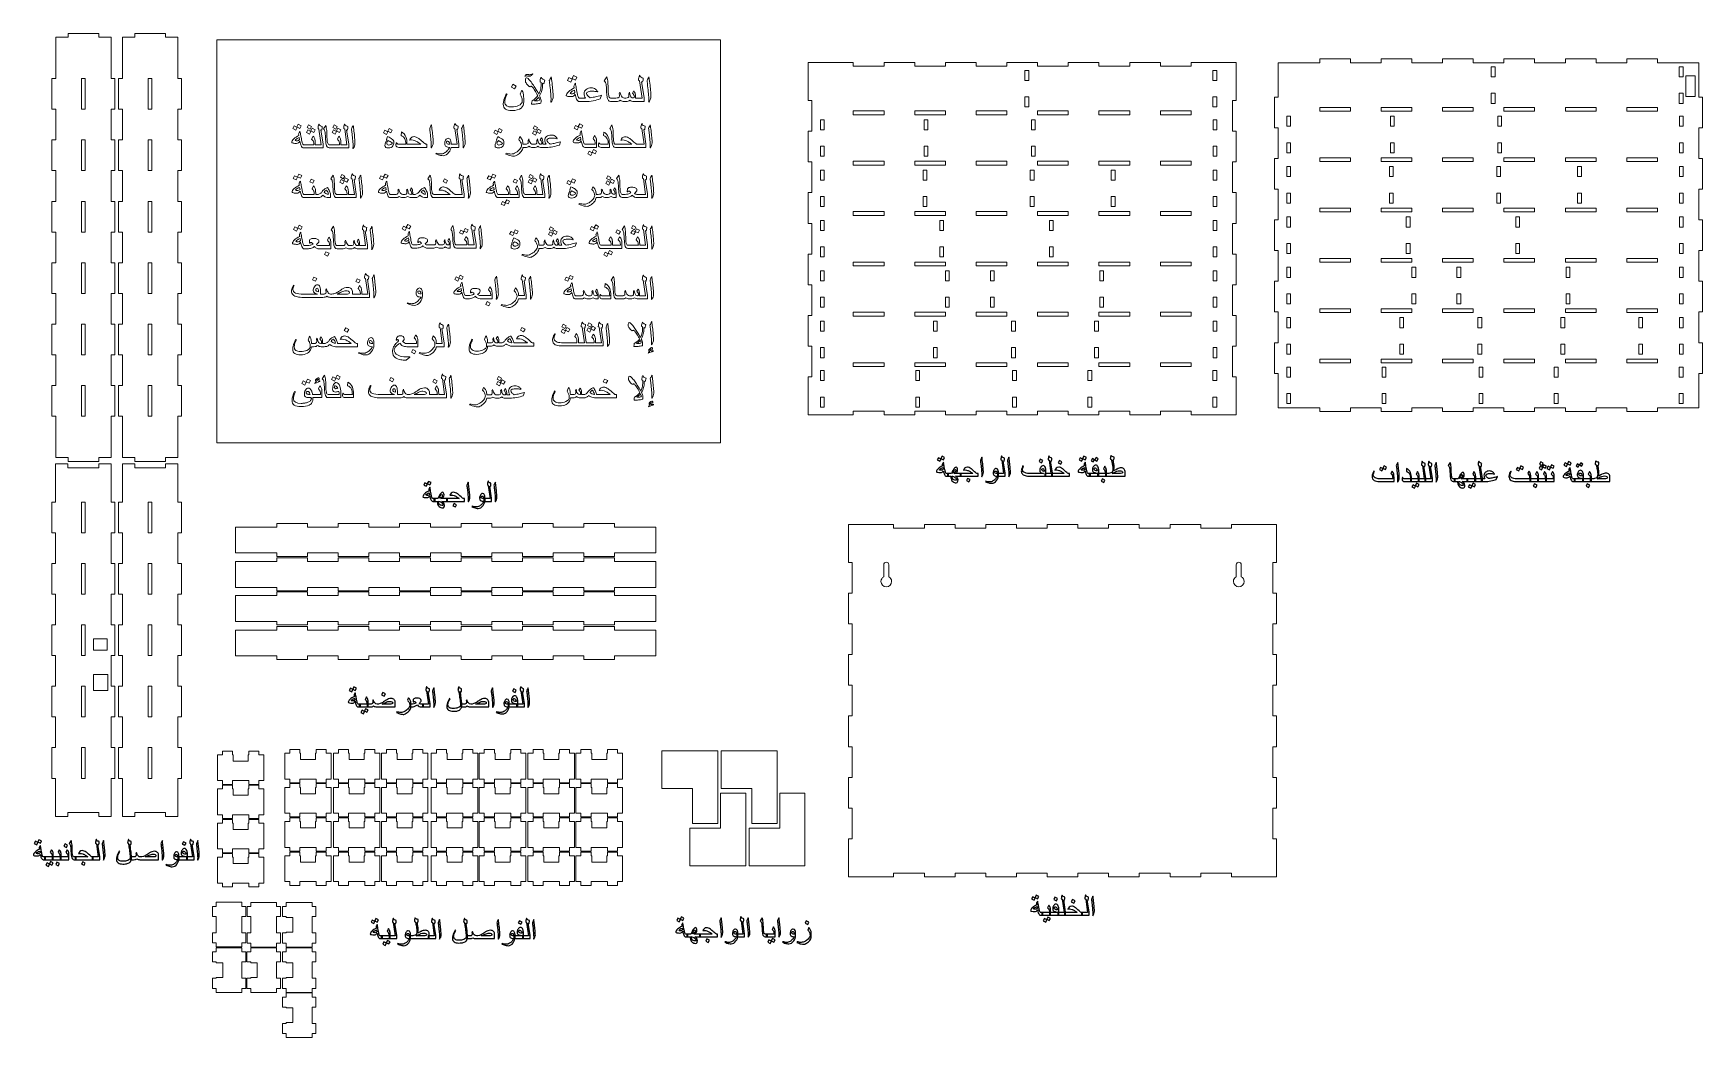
# Model space of a CAD drawing. Header units: millimetres. Extents: x -861 to 465, y -411 to 387.
import ezdxf

# ---------------------------------------------------------------- set-up
doc = ezdxf.new("R2010")
doc.units = ezdxf.units.MM
doc.header["$MEASUREMENT"] = 0
doc.layers.add('Layer 1', color=7, linetype='Continuous')

msp = doc.modelspace()

# ---------------------------------------------------------------- linework, layer by layer
at = {"layer": 'Layer 1', "color": 250, "lineweight": 18}
for points in [[(-714.8907, 61.5579), (-314.8907, 61.5579), (-314.8907, 381.5579), (-714.8907, 381.5579), (-714.8907, 61.5579)], [(451.9575, 336.7803), (459.3657, 336.7803), (459.3657, 353.0525), (451.9575, 353.0525), (451.9575, 336.7803)]]:
    msp.add_lwpolyline(points, close=True, dxfattribs=at)
at = {"layer": 'Layer 1', "color": 250, "lineweight": 9}
for points in [[(297.3752, 352.243), (300.3752, 352.243), (300.3752, 360.243), (297.3752, 360.243), (297.3752, 352.243)], [(446.7327, 352.243), (449.7327, 352.243), (449.7327, 360.243), (446.7327, 360.243), (446.7327, 352.243)], [(-822.3158, 326.565), (-819.3158, 326.565), (-819.3158, 350.955), (-822.3158, 350.955), (-822.3158, 326.565)], [(-769.3992, 326.565), (-766.3992, 326.565), (-766.3992, 350.955), (-769.3992, 350.955), (-769.3992, 326.565)], [(-73.0433, 349.4565), (-70.0433, 349.4565), (-70.0433, 357.4565), (-73.0433, 357.4565), (-73.0433, 349.4565)], [(76.3142, 349.4565), (79.3142, 349.4565), (79.3142, 357.4565), (76.3142, 357.4565), (76.3142, 349.4565)], [(-73.0433, 328.4565), (-70.0433, 328.4565), (-70.0433, 336.4565), (-73.0433, 336.4565), (-73.0433, 328.4565)], [(76.3142, 328.4565), (79.3142, 328.4565), (79.3142, 336.4565), (76.3142, 336.4565), (76.3142, 328.4565)], [(297.3752, 331.243), (300.3752, 331.243), (300.3752, 339.243), (297.3752, 339.243), (297.3752, 331.243)], [(446.7327, 331.243), (449.7327, 331.243), (449.7327, 339.243), (446.7327, 339.243), (446.7327, 331.243)], [(-235.5023, 310.2065), (-232.5023, 310.2065), (-232.5023, 318.2065), (-235.5023, 318.2065), (-235.5023, 310.2065)], [(-209.3311, 322.2056), (-184.9411, 322.2056), (-184.9411, 325.2056), (-209.3311, 325.2056), (-209.3311, 322.2056)], [(-160.5511, 322.2056), (-136.1611, 322.2056), (-136.1611, 325.2056), (-160.5511, 325.2056), (-160.5511, 322.2056)], [(-153.0898, 310.2065), (-150.0898, 310.2065), (-150.0898, 318.2065), (-153.0898, 318.2065), (-153.0898, 310.2065)], [(-111.7711, 322.2056), (-87.3811, 322.2056), (-87.3811, 325.2056), (-111.7711, 325.2056), (-111.7711, 322.2056)], [(-67.8002, 310.2065), (-64.8002, 310.2065), (-64.8002, 318.2065), (-67.8002, 318.2065), (-67.8002, 310.2065)], [(-62.9911, 322.2056), (-38.6011, 322.2056), (-38.6011, 325.2056), (-62.9911, 325.2056), (-62.9911, 322.2056)], [(-14.2111, 322.2056), (10.1789, 322.2056), (10.1789, 325.2056), (-14.2111, 325.2056), (-14.2111, 322.2056)], [(34.5689, 322.2056), (58.9589, 322.2056), (58.9589, 325.2056), (34.5689, 325.2056), (34.5689, 322.2056)], [(76.4109, 310.2065), (79.4109, 310.2065), (79.4109, 318.2065), (76.4109, 318.2065), (76.4109, 310.2065)], [(134.9162, 312.993), (137.9162, 312.993), (137.9162, 320.993), (134.9162, 320.993), (134.9162, 312.993)], [(161.0874, 324.9921), (185.4774, 324.9921), (185.4774, 327.9921), (161.0874, 327.9921), (161.0874, 324.9921)], [(209.8674, 324.9921), (234.2574, 324.9921), (234.2574, 327.9921), (209.8674, 327.9921), (209.8674, 324.9921)], [(217.3287, 312.993), (220.3287, 312.993), (220.3287, 320.993), (217.3287, 320.993), (217.3287, 312.993)], [(258.6474, 324.9921), (283.0374, 324.9921), (283.0374, 327.9921), (258.6474, 327.9921), (258.6474, 324.9921)], [(302.6183, 312.993), (305.6183, 312.993), (305.6183, 320.993), (302.6183, 320.993), (302.6183, 312.993)], [(307.4274, 324.9921), (331.8174, 324.9921), (331.8174, 327.9921), (307.4274, 327.9921), (307.4274, 324.9921)], [(356.2074, 324.9921), (380.5974, 324.9921), (380.5974, 327.9921), (356.2074, 327.9921), (356.2074, 324.9921)], [(404.9874, 324.9921), (429.3774, 324.9921), (429.3774, 327.9921), (404.9874, 327.9921), (404.9874, 324.9921)], [(446.8294, 312.993), (449.8294, 312.993), (449.8294, 320.993), (446.8294, 320.993), (446.8294, 312.993)], [(-822.3158, 277.785), (-819.3158, 277.785), (-819.3158, 302.175), (-822.3158, 302.175), (-822.3158, 277.785)], [(-769.3992, 277.785), (-766.3992, 277.785), (-766.3992, 302.175), (-769.3992, 302.175), (-769.3992, 277.785)], [(-235.5023, 289.2065), (-232.5023, 289.2065), (-232.5023, 297.2065), (-235.5023, 297.2065), (-235.5023, 289.2065)], [(-153.0898, 289.2065), (-150.0898, 289.2065), (-150.0898, 297.2065), (-153.0898, 297.2065), (-153.0898, 289.2065)], [(-67.8002, 289.2065), (-64.8002, 289.2065), (-64.8002, 297.2065), (-67.8002, 297.2065), (-67.8002, 289.2065)], [(76.4109, 289.2065), (79.4109, 289.2065), (79.4109, 297.2065), (76.4109, 297.2065), (76.4109, 289.2065)], [(134.9162, 291.993), (137.9162, 291.993), (137.9162, 299.993), (134.9162, 299.993), (134.9162, 291.993)], [(217.3287, 291.993), (220.3287, 291.993), (220.3287, 299.993), (217.3287, 299.993), (217.3287, 291.993)], [(302.6183, 291.993), (305.6183, 291.993), (305.6183, 299.993), (302.6183, 299.993), (302.6183, 291.993)], [(446.8294, 291.993), (449.8294, 291.993), (449.8294, 299.993), (446.8294, 299.993), (446.8294, 291.993)], [(-209.3311, 282.2121), (-184.9411, 282.2121), (-184.9411, 285.2121), (-209.3311, 285.2121), (-209.3311, 282.2121)], [(-160.5511, 282.2121), (-136.1611, 282.2121), (-136.1611, 285.2121), (-160.5511, 285.2121), (-160.5511, 282.2121)], [(-111.7711, 282.2121), (-87.3811, 282.2121), (-87.3811, 285.2121), (-111.7711, 285.2121), (-111.7711, 282.2121)], [(-62.9911, 282.2121), (-38.6011, 282.2121), (-38.6011, 285.2121), (-62.9911, 285.2121), (-62.9911, 282.2121)], [(-14.2111, 282.2121), (10.1789, 282.2121), (10.1789, 285.2121), (-14.2111, 285.2121), (-14.2111, 282.2121)], [(34.5689, 282.2121), (58.9589, 282.2121), (58.9589, 285.2121), (34.5689, 285.2121), (34.5689, 282.2121)], [(134.9162, 272.993), (137.9162, 272.993), (137.9162, 280.993), (134.9162, 280.993), (134.9162, 272.993)], [(161.0874, 284.9986), (185.4774, 284.9986), (185.4774, 287.9986), (161.0874, 287.9986), (161.0874, 284.9986)], [(209.8674, 284.9986), (234.2574, 284.9986), (234.2574, 287.9986), (209.8674, 287.9986), (209.8674, 284.9986)], [(216.5517, 272.993), (219.5517, 272.993), (219.5517, 280.993), (216.5517, 280.993), (216.5517, 272.993)], [(258.6474, 284.9986), (283.0374, 284.9986), (283.0374, 287.9986), (258.6474, 287.9986), (258.6474, 284.9986)], [(301.6768, 272.993), (304.6768, 272.993), (304.6768, 280.993), (301.6768, 280.993), (301.6768, 272.993)], [(307.4274, 284.9986), (331.8174, 284.9986), (331.8174, 287.9986), (307.4274, 287.9986), (307.4274, 284.9986)], [(356.2074, 284.9986), (380.5974, 284.9986), (380.5974, 287.9986), (356.2074, 287.9986), (356.2074, 284.9986)], [(365.9708, 272.993), (368.9708, 272.993), (368.9708, 280.993), (365.9708, 280.993), (365.9708, 272.993)], [(404.9874, 284.9986), (429.3774, 284.9986), (429.3774, 287.9986), (404.9874, 287.9986), (404.9874, 284.9986)], [(446.8294, 272.993), (449.8294, 272.993), (449.8294, 280.993), (446.8294, 280.993), (446.8294, 272.993)], [(-235.5023, 270.2065), (-232.5023, 270.2065), (-232.5023, 278.2065), (-235.5023, 278.2065), (-235.5023, 270.2065)], [(-153.8668, 270.2065), (-150.8668, 270.2065), (-150.8668, 278.2065), (-153.8668, 278.2065), (-153.8668, 270.2065)], [(-68.7417, 270.2065), (-65.7417, 270.2065), (-65.7417, 278.2065), (-68.7417, 278.2065), (-68.7417, 270.2065)], [(-4.4477, 270.2065), (-1.4477, 270.2065), (-1.4477, 278.2065), (-4.4477, 278.2065), (-4.4477, 270.2065)], [(76.4109, 270.2065), (79.4109, 270.2065), (79.4109, 278.2065), (76.4109, 278.2065), (76.4109, 270.2065)], [(-822.3158, 229.005), (-819.3158, 229.005), (-819.3158, 253.395), (-822.3158, 253.395), (-822.3158, 229.005)], [(-769.3992, 229.005), (-766.3992, 229.005), (-766.3992, 253.395), (-769.3992, 253.395), (-769.3992, 229.005)], [(-235.5023, 249.2065), (-232.5023, 249.2065), (-232.5023, 257.2065), (-235.5023, 257.2065), (-235.5023, 249.2065)], [(-153.8668, 249.2065), (-150.8668, 249.2065), (-150.8668, 257.2065), (-153.8668, 257.2065), (-153.8668, 249.2065)], [(-68.7417, 249.2065), (-65.7417, 249.2065), (-65.7417, 257.2065), (-68.7417, 257.2065), (-68.7417, 249.2065)], [(-4.4477, 249.2065), (-1.4477, 249.2065), (-1.4477, 257.2065), (-4.4477, 257.2065), (-4.4477, 249.2065)], [(76.4109, 249.2065), (79.4109, 249.2065), (79.4109, 257.2065), (76.4109, 257.2065), (76.4109, 249.2065)], [(134.9162, 251.993), (137.9162, 251.993), (137.9162, 259.993), (134.9162, 259.993), (134.9162, 251.993)], [(216.5517, 251.993), (219.5517, 251.993), (219.5517, 259.993), (216.5517, 259.993), (216.5517, 251.993)], [(301.6768, 251.993), (304.6768, 251.993), (304.6768, 259.993), (301.6768, 259.993), (301.6768, 251.993)], [(365.9708, 251.993), (368.9708, 251.993), (368.9708, 259.993), (365.9708, 259.993), (365.9708, 251.993)], [(446.8294, 251.993), (449.8294, 251.993), (449.8294, 259.993), (446.8294, 259.993), (446.8294, 251.993)], [(-209.3311, 242.1923), (-184.9411, 242.1923), (-184.9411, 245.1923), (-209.3311, 245.1923), (-209.3311, 242.1923)], [(-160.5511, 242.1923), (-136.1611, 242.1923), (-136.1611, 245.1923), (-160.5511, 245.1923), (-160.5511, 242.1923)], [(-111.7711, 242.1923), (-87.3811, 242.1923), (-87.3811, 245.1923), (-111.7711, 245.1923), (-111.7711, 242.1923)], [(-62.9911, 242.1923), (-38.6011, 242.1923), (-38.6011, 245.1923), (-62.9911, 245.1923), (-62.9911, 242.1923)], [(-14.2111, 242.1923), (10.1789, 242.1923), (10.1789, 245.1923), (-14.2111, 245.1923), (-14.2111, 242.1923)], [(34.5689, 242.1923), (58.9589, 242.1923), (58.9589, 245.1923), (34.5689, 245.1923), (34.5689, 242.1923)], [(134.9162, 232.993), (137.9162, 232.993), (137.9162, 240.993), (134.9162, 240.993), (134.9162, 232.993)], [(161.0874, 244.9788), (185.4774, 244.9788), (185.4774, 247.9788), (161.0874, 247.9788), (161.0874, 244.9788)], [(209.8674, 244.9788), (234.2574, 244.9788), (234.2574, 247.9788), (209.8674, 247.9788), (209.8674, 244.9788)], [(229.849, 232.993), (232.849, 232.993), (232.849, 240.993), (229.849, 240.993), (229.849, 232.993)], [(258.6474, 244.9788), (283.0374, 244.9788), (283.0374, 247.9788), (258.6474, 247.9788), (258.6474, 244.9788)], [(307.4274, 244.9788), (331.8174, 244.9788), (331.8174, 247.9788), (307.4274, 247.9788), (307.4274, 244.9788)], [(316.897, 232.993), (319.897, 232.993), (319.897, 240.993), (316.897, 240.993), (316.897, 232.993)], [(356.2074, 244.9788), (380.5974, 244.9788), (380.5974, 247.9788), (356.2074, 247.9788), (356.2074, 244.9788)], [(404.9874, 244.9788), (429.3774, 244.9788), (429.3774, 247.9788), (404.9874, 247.9788), (404.9874, 244.9788)], [(446.8294, 232.993), (449.8294, 232.993), (449.8294, 240.993), (446.8294, 240.993), (446.8294, 232.993)], [(-235.5023, 230.2065), (-232.5023, 230.2065), (-232.5023, 238.2065), (-235.5023, 238.2065), (-235.5023, 230.2065)], [(-140.5695, 230.2065), (-137.5695, 230.2065), (-137.5695, 238.2065), (-140.5695, 238.2065), (-140.5695, 230.2065)], [(-53.5215, 230.2065), (-50.5215, 230.2065), (-50.5215, 238.2065), (-53.5215, 238.2065), (-53.5215, 230.2065)], [(76.4109, 230.2065), (79.4109, 230.2065), (79.4109, 238.2065), (76.4109, 238.2065), (76.4109, 230.2065)], [(-235.5023, 209.2065), (-232.5023, 209.2065), (-232.5023, 217.2065), (-235.5023, 217.2065), (-235.5023, 209.2065)], [(-140.5695, 209.2065), (-137.5695, 209.2065), (-137.5695, 217.2065), (-140.5695, 217.2065), (-140.5695, 209.2065)], [(-53.5215, 209.2065), (-50.5215, 209.2065), (-50.5215, 217.2065), (-53.5215, 217.2065), (-53.5215, 209.2065)], [(76.4109, 209.2065), (79.4109, 209.2065), (79.4109, 217.2065), (76.4109, 217.2065), (76.4109, 209.2065)], [(134.9162, 211.993), (137.9162, 211.993), (137.9162, 219.993), (134.9162, 219.993), (134.9162, 211.993)], [(229.849, 211.993), (232.849, 211.993), (232.849, 219.993), (229.849, 219.993), (229.849, 211.993)], [(316.897, 211.993), (319.897, 211.993), (319.897, 219.993), (316.897, 219.993), (316.897, 211.993)], [(446.8294, 211.993), (449.8294, 211.993), (449.8294, 219.993), (446.8294, 219.993), (446.8294, 211.993)], [(-822.3158, 180.225), (-819.3158, 180.225), (-819.3158, 204.615), (-822.3158, 204.615), (-822.3158, 180.225)], [(-769.3992, 180.225), (-766.3992, 180.225), (-766.3992, 204.615), (-769.3992, 204.615), (-769.3992, 180.225)], [(-209.3311, 202.1988), (-184.9411, 202.1988), (-184.9411, 205.1988), (-209.3311, 205.1988), (-209.3311, 202.1988)], [(-160.5511, 202.1988), (-136.1611, 202.1988), (-136.1611, 205.1988), (-160.5511, 205.1988), (-160.5511, 202.1988)], [(-111.7711, 202.1988), (-87.3811, 202.1988), (-87.3811, 205.1988), (-111.7711, 205.1988), (-111.7711, 202.1988)], [(-62.9911, 202.1988), (-38.6011, 202.1988), (-38.6011, 205.1988), (-62.9911, 205.1988), (-62.9911, 202.1988)], [(-14.2111, 202.1988), (10.1789, 202.1988), (10.1789, 205.1988), (-14.2111, 205.1988), (-14.2111, 202.1988)], [(34.5689, 202.1988), (58.9589, 202.1988), (58.9589, 205.1988), (34.5689, 205.1988), (34.5689, 202.1988)], [(134.9162, 192.993), (137.9162, 192.993), (137.9162, 200.993), (134.9162, 200.993), (134.9162, 192.993)], [(161.0874, 204.9853), (185.4774, 204.9853), (185.4774, 207.9853), (161.0874, 207.9853), (161.0874, 204.9853)], [(209.8674, 204.9853), (234.2574, 204.9853), (234.2574, 207.9853), (209.8674, 207.9853), (209.8674, 204.9853)], [(234.347, 192.993), (237.347, 192.993), (237.347, 200.993), (234.347, 200.993), (234.347, 192.993)], [(258.6474, 204.9853), (283.0374, 204.9853), (283.0374, 207.9853), (258.6474, 207.9853), (258.6474, 204.9853)], [(270.0657, 192.993), (273.0657, 192.993), (273.0657, 200.993), (270.0657, 200.993), (270.0657, 192.993)], [(307.4274, 204.9853), (331.8174, 204.9853), (331.8174, 207.9853), (307.4274, 207.9853), (307.4274, 204.9853)], [(356.2074, 204.9853), (380.5974, 204.9853), (380.5974, 207.9853), (356.2074, 207.9853), (356.2074, 204.9853)], [(356.8491, 192.993), (359.8491, 192.993), (359.8491, 200.993), (356.8491, 200.993), (356.8491, 192.993)], [(404.9874, 204.9853), (429.3774, 204.9853), (429.3774, 207.9853), (404.9874, 207.9853), (404.9874, 204.9853)], [(446.8294, 192.993), (449.8294, 192.993), (449.8294, 200.993), (446.8294, 200.993), (446.8294, 192.993)], [(-235.5023, 190.2065), (-232.5023, 190.2065), (-232.5023, 198.2065), (-235.5023, 198.2065), (-235.5023, 190.2065)], [(-136.0715, 190.2065), (-133.0715, 190.2065), (-133.0715, 198.2065), (-136.0715, 198.2065), (-136.0715, 190.2065)], [(-100.3528, 190.2065), (-97.3528, 190.2065), (-97.3528, 198.2065), (-100.3528, 198.2065), (-100.3528, 190.2065)], [(-13.5694, 190.2065), (-10.5694, 190.2065), (-10.5694, 198.2065), (-13.5694, 198.2065), (-13.5694, 190.2065)], [(76.4109, 190.2065), (79.4109, 190.2065), (79.4109, 198.2065), (76.4109, 198.2065), (76.4109, 190.2065)], [(-235.5023, 169.2065), (-232.5023, 169.2065), (-232.5023, 177.2065), (-235.5023, 177.2065), (-235.5023, 169.2065)], [(-136.0715, 169.2065), (-133.0715, 169.2065), (-133.0715, 177.2065), (-136.0715, 177.2065), (-136.0715, 169.2065)], [(-100.3528, 169.2065), (-97.3528, 169.2065), (-97.3528, 177.2065), (-100.3528, 177.2065), (-100.3528, 169.2065)], [(-13.5694, 169.2065), (-10.5694, 169.2065), (-10.5694, 177.2065), (-13.5694, 177.2065), (-13.5694, 169.2065)], [(76.4109, 169.2065), (79.4109, 169.2065), (79.4109, 177.2065), (76.4109, 177.2065), (76.4109, 169.2065)], [(134.9162, 171.993), (137.9162, 171.993), (137.9162, 179.993), (134.9162, 179.993), (134.9162, 171.993)], [(234.347, 171.993), (237.347, 171.993), (237.347, 179.993), (234.347, 179.993), (234.347, 171.993)], [(270.0657, 171.993), (273.0657, 171.993), (273.0657, 179.993), (270.0657, 179.993), (270.0657, 171.993)], [(356.8491, 171.993), (359.8491, 171.993), (359.8491, 179.993), (356.8491, 179.993), (356.8491, 171.993)], [(446.8294, 171.993), (449.8294, 171.993), (449.8294, 179.993), (446.8294, 179.993), (446.8294, 171.993)], [(-209.3311, 162.2353), (-184.9411, 162.2353), (-184.9411, 165.2353), (-209.3311, 165.2353), (-209.3311, 162.2353)], [(-160.5511, 162.2353), (-136.1611, 162.2353), (-136.1611, 165.2353), (-160.5511, 165.2353), (-160.5511, 162.2353)], [(-111.7711, 162.2353), (-87.3811, 162.2353), (-87.3811, 165.2353), (-111.7711, 165.2353), (-111.7711, 162.2353)], [(-62.9911, 162.2353), (-38.6011, 162.2353), (-38.6011, 165.2353), (-62.9911, 165.2353), (-62.9911, 162.2353)], [(-14.2111, 162.2353), (10.1789, 162.2353), (10.1789, 165.2353), (-14.2111, 165.2353), (-14.2111, 162.2353)], [(34.5689, 162.2353), (58.9589, 162.2353), (58.9589, 165.2353), (34.5689, 165.2353), (34.5689, 162.2353)], [(134.9162, 152.993), (137.9162, 152.993), (137.9162, 160.993), (134.9162, 160.993), (134.9162, 152.993)], [(161.0874, 165.0218), (185.4774, 165.0218), (185.4774, 168.0218), (161.0874, 168.0218), (161.0874, 165.0218)], [(209.8674, 165.0218), (234.2574, 165.0218), (234.2574, 168.0218), (209.8674, 168.0218), (209.8674, 165.0218)], [(224.7831, 152.993), (227.7831, 152.993), (227.7831, 160.993), (224.7831, 160.993), (224.7831, 152.993)], [(258.6474, 165.0218), (283.0374, 165.0218), (283.0374, 168.0218), (258.6474, 168.0218), (258.6474, 165.0218)], [(286.8272, 152.993), (289.8272, 152.993), (289.8272, 160.993), (286.8272, 160.993), (286.8272, 152.993)], [(307.4274, 165.0218), (331.8174, 165.0218), (331.8174, 168.0218), (307.4274, 168.0218), (307.4274, 165.0218)], [(352.7085, 152.993), (355.7085, 152.993), (355.7085, 160.993), (352.7085, 160.993), (352.7085, 152.993)], [(356.2074, 165.0218), (380.5974, 165.0218), (380.5974, 168.0218), (356.2074, 168.0218), (356.2074, 165.0218)], [(404.9874, 165.0218), (429.3774, 165.0218), (429.3774, 168.0218), (404.9874, 168.0218), (404.9874, 165.0218)], [(414.5622, 152.993), (417.5622, 152.993), (417.5622, 160.993), (414.5622, 160.993), (414.5622, 152.993)], [(446.8294, 152.993), (449.8294, 152.993), (449.8294, 160.993), (446.8294, 160.993), (446.8294, 152.993)], [(-822.3158, 131.445), (-819.3158, 131.445), (-819.3158, 155.835), (-822.3158, 155.835), (-822.3158, 131.445)], [(-769.3992, 131.445), (-766.3992, 131.445), (-766.3992, 155.835), (-769.3992, 155.835), (-769.3992, 131.445)], [(-235.5023, 150.2065), (-232.5023, 150.2065), (-232.5023, 158.2065), (-235.5023, 158.2065), (-235.5023, 150.2065)], [(-145.6354, 150.2065), (-142.6354, 150.2065), (-142.6354, 158.2065), (-145.6354, 158.2065), (-145.6354, 150.2065)], [(-83.5913, 150.2065), (-80.5913, 150.2065), (-80.5913, 158.2065), (-83.5913, 158.2065), (-83.5913, 150.2065)], [(-17.71, 150.2065), (-14.71, 150.2065), (-14.71, 158.2065), (-17.71, 158.2065), (-17.71, 150.2065)], [(76.4109, 150.2065), (79.4109, 150.2065), (79.4109, 158.2065), (76.4109, 158.2065), (76.4109, 150.2065)], [(-235.5023, 129.2065), (-232.5023, 129.2065), (-232.5023, 137.2065), (-235.5023, 137.2065), (-235.5023, 129.2065)], [(-145.6354, 129.2065), (-142.6354, 129.2065), (-142.6354, 137.2065), (-145.6354, 137.2065), (-145.6354, 129.2065)], [(-83.5913, 129.2065), (-80.5913, 129.2065), (-80.5913, 137.2065), (-83.5913, 137.2065), (-83.5913, 129.2065)], [(-17.71, 129.2065), (-14.71, 129.2065), (-14.71, 137.2065), (-17.71, 137.2065), (-17.71, 129.2065)], [(76.4109, 129.2065), (79.4109, 129.2065), (79.4109, 137.2065), (76.4109, 137.2065), (76.4109, 129.2065)], [(134.9162, 131.993), (137.9162, 131.993), (137.9162, 139.993), (134.9162, 139.993), (134.9162, 131.993)], [(224.7831, 131.993), (227.7831, 131.993), (227.7831, 139.993), (224.7831, 139.993), (224.7831, 131.993)], [(286.8272, 131.993), (289.8272, 131.993), (289.8272, 139.993), (286.8272, 139.993), (286.8272, 131.993)], [(352.7085, 131.993), (355.7085, 131.993), (355.7085, 139.993), (352.7085, 139.993), (352.7085, 131.993)], [(414.5622, 131.993), (417.5622, 131.993), (417.5622, 139.993), (414.5622, 139.993), (414.5622, 131.993)], [(446.8294, 131.993), (449.8294, 131.993), (449.8294, 139.993), (446.8294, 139.993), (446.8294, 131.993)], [(-209.3311, 122.2418), (-184.9411, 122.2418), (-184.9411, 125.2418), (-209.3311, 125.2418), (-209.3311, 122.2418)], [(-160.5511, 122.2418), (-136.1611, 122.2418), (-136.1611, 125.2418), (-160.5511, 125.2418), (-160.5511, 122.2418)], [(-111.7711, 122.2418), (-87.3811, 122.2418), (-87.3811, 125.2418), (-111.7711, 125.2418), (-111.7711, 122.2418)], [(-62.9911, 122.2418), (-38.6011, 122.2418), (-38.6011, 125.2418), (-62.9911, 125.2418), (-62.9911, 122.2418)], [(-14.2111, 122.2418), (10.1789, 122.2418), (10.1789, 125.2418), (-14.2111, 125.2418), (-14.2111, 122.2418)], [(34.5689, 122.2418), (58.9589, 122.2418), (58.9589, 125.2418), (34.5689, 125.2418), (34.5689, 122.2418)], [(134.9884, 113.743), (137.9884, 113.743), (137.9884, 121.743), (134.9884, 121.743), (134.9884, 113.743)], [(161.0874, 125.0283), (185.4774, 125.0283), (185.4774, 128.0283), (161.0874, 128.0283), (161.0874, 125.0283)], [(209.8674, 125.0283), (234.2574, 125.0283), (234.2574, 128.0283), (209.8674, 128.0283), (209.8674, 125.0283)], [(210.6572, 113.743), (213.6572, 113.743), (213.6572, 121.743), (210.6572, 121.743), (210.6572, 113.743)], [(258.6474, 125.0283), (283.0374, 125.0283), (283.0374, 128.0283), (258.6474, 128.0283), (258.6474, 125.0283)], [(287.6512, 113.743), (290.6512, 113.743), (290.6512, 121.743), (287.6512, 121.743), (287.6512, 113.743)], [(307.4274, 125.0283), (331.8174, 125.0283), (331.8174, 128.0283), (307.4274, 128.0283), (307.4274, 125.0283)], [(347.4491, 113.743), (350.4491, 113.743), (350.4491, 121.743), (347.4491, 121.743), (347.4491, 113.743)], [(356.2074, 125.0283), (380.5974, 125.0283), (380.5974, 128.0283), (356.2074, 128.0283), (356.2074, 125.0283)], [(404.9874, 125.0283), (429.3774, 125.0283), (429.3774, 128.0283), (404.9874, 128.0283), (404.9874, 125.0283)], [(446.7327, 113.743), (449.7327, 113.743), (449.7327, 121.743), (446.7327, 121.743), (446.7327, 113.743)], [(-822.3158, 82.665), (-819.3158, 82.665), (-819.3158, 107.055), (-822.3158, 107.055), (-822.3158, 82.665)], [(-769.3992, 82.665), (-766.3992, 82.665), (-766.3992, 107.055), (-769.3992, 107.055), (-769.3992, 82.665)], [(-235.4301, 110.9565), (-232.4301, 110.9565), (-232.4301, 118.9565), (-235.4301, 118.9565), (-235.4301, 110.9565)], [(-159.7613, 110.9565), (-156.7613, 110.9565), (-156.7613, 118.9565), (-159.7613, 118.9565), (-159.7613, 110.9565)], [(-82.7673, 110.9565), (-79.7673, 110.9565), (-79.7673, 118.9565), (-82.7673, 118.9565), (-82.7673, 110.9565)], [(-22.9694, 110.9565), (-19.9694, 110.9565), (-19.9694, 118.9565), (-22.9694, 118.9565), (-22.9694, 110.9565)], [(76.3142, 110.9565), (79.3142, 110.9565), (79.3142, 118.9565), (76.3142, 118.9565), (76.3142, 110.9565)], [(-235.4301, 89.9565), (-232.4301, 89.9565), (-232.4301, 97.9565), (-235.4301, 97.9565), (-235.4301, 89.9565)], [(-159.7613, 89.9565), (-156.7613, 89.9565), (-156.7613, 97.9565), (-159.7613, 97.9565), (-159.7613, 89.9565)], [(-82.7673, 89.9565), (-79.7673, 89.9565), (-79.7673, 97.9565), (-82.7673, 97.9565), (-82.7673, 89.9565)], [(-22.9694, 89.9565), (-19.9694, 89.9565), (-19.9694, 97.9565), (-22.9694, 97.9565), (-22.9694, 89.9565)], [(76.3142, 89.9565), (79.3142, 89.9565), (79.3142, 97.9565), (76.3142, 97.9565), (76.3142, 89.9565)], [(134.9884, 92.743), (137.9884, 92.743), (137.9884, 100.743), (134.9884, 100.743), (134.9884, 92.743)], [(210.6572, 92.743), (213.6572, 92.743), (213.6572, 100.743), (210.6572, 100.743), (210.6572, 92.743)], [(287.6512, 92.743), (290.6512, 92.743), (290.6512, 100.743), (287.6512, 100.743), (287.6512, 92.743)], [(347.4491, 92.743), (350.4491, 92.743), (350.4491, 100.743), (347.4491, 100.743), (347.4491, 92.743)], [(446.7327, 92.743), (449.7327, 92.743), (449.7327, 100.743), (446.7327, 100.743), (446.7327, 92.743)], [(-822.3992, -9.825), (-819.3992, -9.825), (-819.3992, 14.565), (-822.3992, 14.565), (-822.3992, -9.825)], [(-769.3992, -9.825), (-766.3992, -9.825), (-766.3992, 14.565), (-769.3992, 14.565), (-769.3992, -9.825)], [(-822.3992, -58.605), (-819.3992, -58.605), (-819.3992, -34.215), (-822.3992, -34.215), (-822.3992, -58.605)], [(-769.3992, -58.605), (-766.3992, -58.605), (-766.3992, -34.215), (-769.3992, -34.215), (-769.3992, -58.605)], [(-822.3992, -107.385), (-819.3992, -107.385), (-819.3992, -82.995), (-822.3992, -82.995), (-822.3992, -107.385)], [(-769.3992, -107.385), (-766.3992, -107.385), (-766.3992, -82.995), (-769.3992, -82.995), (-769.3992, -107.385)], [(-822.3992, -156.165), (-819.3992, -156.165), (-819.3992, -131.775), (-822.3992, -131.775), (-822.3992, -156.165)], [(-769.3992, -156.165), (-766.3992, -156.165), (-766.3992, -131.775), (-769.3992, -131.775), (-769.3992, -156.165)], [(-822.3992, -204.945), (-819.3992, -204.945), (-819.3992, -180.555), (-822.3992, -180.555), (-822.3992, -204.945)], [(-769.3992, -204.945), (-766.3992, -204.945), (-766.3992, -180.555), (-769.3992, -180.555), (-769.3992, -204.945)]]:
    msp.add_lwpolyline(points, close=True, dxfattribs=at)
at = {"layer": 'Layer 1', "lineweight": 9}
for points in [[(-833.0108, 386.81), (-833.0108, 386.81), (-833.0108, 383.81), (-833.0108, 383.81)], [(-808.6208, 386.81), (-808.6208, 386.81), (-833.0108, 386.81), (-833.0108, 386.81)], [(-808.6208, 383.81), (-808.6208, 383.81), (-808.6208, 386.81), (-808.6208, 386.81)], [(-780.0942, 386.81), (-780.0942, 386.81), (-780.0942, 383.81), (-780.0942, 383.81)], [(-755.7042, 386.81), (-755.7042, 386.81), (-780.0942, 386.81), (-780.0942, 386.81)], [(-755.7042, 383.81), (-755.7042, 383.81), (-755.7042, 386.81), (-755.7042, 386.81)], [(-842.8158, 383.81), (-842.8158, 383.81), (-842.8158, 350.955), (-842.8158, 350.955)], [(-833.0108, 383.81), (-833.0108, 383.81), (-842.8158, 383.81), (-842.8158, 383.81)], [(-798.8158, 383.81), (-798.8158, 383.81), (-808.6208, 383.81), (-808.6208, 383.81)], [(-798.8158, 375.345), (-798.8158, 375.345), (-798.8158, 383.81), (-798.8158, 383.81)], [(-798.8158, 350.955), (-798.8158, 350.955), (-798.8158, 375.345), (-798.8158, 375.345)], [(-789.8992, 383.81), (-789.8992, 383.81), (-789.8992, 350.955), (-789.8992, 350.955)], [(-780.0942, 383.81), (-780.0942, 383.81), (-789.8992, 383.81), (-789.8992, 383.81)], [(-745.8992, 383.81), (-745.8992, 383.81), (-755.7042, 383.81), (-755.7042, 383.81)], [(-745.8992, 375.345), (-745.8992, 375.345), (-745.8992, 383.81), (-745.8992, 383.81)], [(-745.8992, 350.955), (-745.8992, 350.955), (-745.8992, 375.345), (-745.8992, 375.345)], [(-245.1861, 363.7065), (-245.1861, 363.7065), (-245.1861, 333.4615), (-245.1861, 333.4615)], [(-233.7211, 363.7065), (-233.7211, 363.7065), (-245.1861, 363.7065), (-245.1861, 363.7065)], [(-209.3311, 363.7065), (-209.3311, 363.7065), (-233.7211, 363.7065), (-233.7211, 363.7065)], [(-209.3311, 360.7065), (-209.3311, 360.7065), (-209.3311, 363.7065), (-209.3311, 363.7065)], [(-184.9411, 360.7065), (-184.9411, 360.7065), (-209.3311, 360.7065), (-209.3311, 360.7065)], [(-184.9411, 363.7065), (-184.9411, 363.7065), (-184.9411, 360.7065), (-184.9411, 360.7065)], [(-160.5511, 363.7065), (-160.5511, 363.7065), (-184.9411, 363.7065), (-184.9411, 363.7065)], [(-160.5511, 360.7065), (-160.5511, 360.7065), (-160.5511, 363.7065), (-160.5511, 363.7065)], [(-136.1611, 360.7065), (-136.1611, 360.7065), (-160.5511, 360.7065), (-160.5511, 360.7065)], [(-136.1611, 363.7065), (-136.1611, 363.7065), (-136.1611, 360.7065), (-136.1611, 360.7065)], [(-111.7711, 363.7065), (-111.7711, 363.7065), (-136.1611, 363.7065), (-136.1611, 363.7065)], [(-111.7711, 360.7065), (-111.7711, 360.7065), (-111.7711, 363.7065), (-111.7711, 363.7065)], [(-87.3811, 360.7065), (-87.3811, 360.7065), (-111.7711, 360.7065), (-111.7711, 360.7065)], [(-87.3811, 363.7065), (-87.3811, 363.7065), (-87.3811, 360.7065), (-87.3811, 360.7065)], [(-62.9911, 363.7065), (-62.9911, 363.7065), (-87.3811, 363.7065), (-87.3811, 363.7065)], [(-62.9911, 360.7065), (-62.9911, 360.7065), (-62.9911, 363.7065), (-62.9911, 363.7065)], [(-38.6011, 360.7065), (-38.6011, 360.7065), (-62.9911, 360.7065), (-62.9911, 360.7065)], [(-38.6011, 363.7065), (-38.6011, 363.7065), (-38.6011, 360.7065), (-38.6011, 360.7065)], [(-14.2111, 363.7065), (-14.2111, 363.7065), (-38.6011, 363.7065), (-38.6011, 363.7065)], [(-14.2111, 360.7065), (-14.2111, 360.7065), (-14.2111, 363.7065), (-14.2111, 363.7065)], [(10.1789, 360.7065), (10.1789, 360.7065), (-14.2111, 360.7065), (-14.2111, 360.7065)], [(10.1789, 363.7065), (10.1789, 363.7065), (10.1789, 360.7065), (10.1789, 360.7065)], [(34.5689, 363.7065), (34.5689, 363.7065), (10.1789, 363.7065), (10.1789, 363.7065)], [(34.5689, 360.7065), (34.5689, 360.7065), (34.5689, 363.7065), (34.5689, 363.7065)], [(58.9589, 360.7065), (58.9589, 360.7065), (34.5689, 360.7065), (34.5689, 360.7065)], [(58.9589, 363.7065), (58.9589, 363.7065), (58.9589, 360.7065), (58.9589, 360.7065)], [(94.8139, 363.7065), (94.8139, 363.7065), (58.9589, 363.7065), (58.9589, 363.7065)], [(94.8139, 333.4615), (94.8139, 333.4615), (94.8139, 363.7065), (94.8139, 363.7065)], [(136.6974, 363.493), (136.6974, 363.493), (128.2324, 363.493), (128.2324, 363.493)], [(128.2324, 363.493), (128.2324, 363.493), (128.2324, 336.248), (128.2324, 336.248)], [(161.0874, 363.493), (161.0874, 363.493), (136.6974, 363.493), (136.6974, 363.493)], [(209.8674, 363.493), (209.8674, 363.493), (185.4774, 363.493), (185.4774, 363.493)], [(258.6474, 363.493), (258.6474, 363.493), (234.2574, 363.493), (234.2574, 363.493)], [(307.4274, 363.493), (307.4274, 363.493), (283.0374, 363.493), (283.0374, 363.493)], [(356.2074, 363.493), (356.2074, 363.493), (331.8174, 363.493), (331.8174, 363.493)], [(404.9874, 363.493), (404.9874, 363.493), (380.5974, 363.493), (380.5974, 363.493)], [(462.2324, 363.493), (462.2324, 363.493), (429.3774, 363.493), (429.3774, 363.493)], [(462.2324, 336.248), (462.2324, 336.248), (462.2324, 363.493), (462.2324, 363.493)], [(-845.8158, 350.955), (-845.8158, 350.955), (-845.8158, 326.565), (-845.8158, 326.565)], [(-842.8158, 350.955), (-842.8158, 350.955), (-845.8158, 350.955), (-845.8158, 350.955)], [(-795.8158, 350.955), (-795.8158, 350.955), (-798.8158, 350.955), (-798.8158, 350.955)], [(-795.8158, 326.565), (-795.8158, 326.565), (-795.8158, 350.955), (-795.8158, 350.955)], [(-792.8992, 350.955), (-792.8992, 350.955), (-792.8992, 326.565), (-792.8992, 326.565)], [(-789.8992, 350.955), (-789.8992, 350.955), (-792.8992, 350.955), (-792.8992, 350.955)], [(-742.8992, 350.955), (-742.8992, 350.955), (-745.8992, 350.955), (-745.8992, 350.955)], [(-742.8992, 326.565), (-742.8992, 326.565), (-742.8992, 350.955), (-742.8992, 350.955)], [(-245.1861, 333.4615), (-245.1861, 333.4615), (-242.1861, 333.4615), (-242.1861, 333.4615)], [(-242.1861, 333.4615), (-242.1861, 333.4615), (-242.1861, 309.0715), (-242.1861, 309.0715)], [(91.8139, 333.4615), (91.8139, 333.4615), (94.8139, 333.4615), (94.8139, 333.4615)], [(91.8139, 309.0715), (91.8139, 309.0715), (91.8139, 333.4615), (91.8139, 333.4615)], [(-845.8158, 326.565), (-845.8158, 326.565), (-842.8158, 326.565), (-842.8158, 326.565)], [(-842.8158, 326.565), (-842.8158, 326.565), (-842.8158, 302.175), (-842.8158, 302.175)], [(-798.8158, 326.565), (-798.8158, 326.565), (-795.8158, 326.565), (-795.8158, 326.565)], [(-798.8158, 302.175), (-798.8158, 302.175), (-798.8158, 326.565), (-798.8158, 326.565)], [(-792.8992, 326.565), (-792.8992, 326.565), (-789.8992, 326.565), (-789.8992, 326.565)], [(-789.8992, 326.565), (-789.8992, 326.565), (-789.8992, 302.175), (-789.8992, 302.175)], [(-745.8992, 326.565), (-745.8992, 326.565), (-742.8992, 326.565), (-742.8992, 326.565)], [(-745.8992, 302.175), (-745.8992, 302.175), (-745.8992, 326.565), (-745.8992, 326.565)], [(-245.1861, 309.0715), (-245.1861, 309.0715), (-245.1861, 284.6815), (-245.1861, 284.6815)], [(-242.1861, 309.0715), (-242.1861, 309.0715), (-245.1861, 309.0715), (-245.1861, 309.0715)], [(94.8139, 309.0715), (94.8139, 309.0715), (91.8139, 309.0715), (91.8139, 309.0715)], [(94.8139, 284.6815), (94.8139, 284.6815), (94.8139, 309.0715), (94.8139, 309.0715)], [(128.2324, 311.858), (128.2324, 311.858), (128.2324, 287.468), (128.2324, 287.468)], [(462.2324, 287.468), (462.2324, 287.468), (462.2324, 311.858), (462.2324, 311.858)], [(-845.8158, 302.175), (-845.8158, 302.175), (-845.8158, 277.785), (-845.8158, 277.785)], [(-842.8158, 302.175), (-842.8158, 302.175), (-845.8158, 302.175), (-845.8158, 302.175)], [(-795.8158, 302.175), (-795.8158, 302.175), (-798.8158, 302.175), (-798.8158, 302.175)], [(-795.8158, 277.785), (-795.8158, 277.785), (-795.8158, 302.175), (-795.8158, 302.175)], [(-792.8992, 302.175), (-792.8992, 302.175), (-792.8992, 277.785), (-792.8992, 277.785)], [(-789.8992, 302.175), (-789.8992, 302.175), (-792.8992, 302.175), (-792.8992, 302.175)], [(-742.8992, 302.175), (-742.8992, 302.175), (-745.8992, 302.175), (-745.8992, 302.175)], [(-742.8992, 277.785), (-742.8992, 277.785), (-742.8992, 302.175), (-742.8992, 302.175)], [(-245.1861, 284.6815), (-245.1861, 284.6815), (-242.1861, 284.6815), (-242.1861, 284.6815)], [(-242.1861, 284.6815), (-242.1861, 284.6815), (-242.1861, 260.2915), (-242.1861, 260.2915)], [(91.8139, 284.6815), (91.8139, 284.6815), (94.8139, 284.6815), (94.8139, 284.6815)], [(91.8139, 260.2915), (91.8139, 260.2915), (91.8139, 284.6815), (91.8139, 284.6815)], [(-845.8158, 277.785), (-845.8158, 277.785), (-842.8158, 277.785), (-842.8158, 277.785)], [(-842.8158, 277.785), (-842.8158, 277.785), (-842.8158, 253.395), (-842.8158, 253.395)], [(-798.8158, 277.785), (-798.8158, 277.785), (-795.8158, 277.785), (-795.8158, 277.785)], [(-798.8158, 253.395), (-798.8158, 253.395), (-798.8158, 277.785), (-798.8158, 277.785)], [(-792.8992, 277.785), (-792.8992, 277.785), (-789.8992, 277.785), (-789.8992, 277.785)], [(-789.8992, 277.785), (-789.8992, 277.785), (-789.8992, 253.395), (-789.8992, 253.395)], [(-745.8992, 277.785), (-745.8992, 277.785), (-742.8992, 277.785), (-742.8992, 277.785)], [(-745.8992, 253.395), (-745.8992, 253.395), (-745.8992, 277.785), (-745.8992, 277.785)], [(-845.8158, 253.395), (-845.8158, 253.395), (-845.8158, 229.005), (-845.8158, 229.005)], [(-842.8158, 253.395), (-842.8158, 253.395), (-845.8158, 253.395), (-845.8158, 253.395)], [(-795.8158, 253.395), (-795.8158, 253.395), (-798.8158, 253.395), (-798.8158, 253.395)], [(-795.8158, 229.005), (-795.8158, 229.005), (-795.8158, 253.395), (-795.8158, 253.395)], [(-792.8992, 253.395), (-792.8992, 253.395), (-792.8992, 229.005), (-792.8992, 229.005)], [(-789.8992, 253.395), (-789.8992, 253.395), (-792.8992, 253.395), (-792.8992, 253.395)], [(-742.8992, 253.395), (-742.8992, 253.395), (-745.8992, 253.395), (-745.8992, 253.395)], [(-742.8992, 229.005), (-742.8992, 229.005), (-742.8992, 253.395), (-742.8992, 253.395)], [(-245.1861, 260.2915), (-245.1861, 260.2915), (-245.1861, 235.9015), (-245.1861, 235.9015)], [(-242.1861, 260.2915), (-242.1861, 260.2915), (-245.1861, 260.2915), (-245.1861, 260.2915)], [(94.8139, 260.2915), (94.8139, 260.2915), (91.8139, 260.2915), (91.8139, 260.2915)], [(94.8139, 235.9015), (94.8139, 235.9015), (94.8139, 260.2915), (94.8139, 260.2915)], [(128.2324, 263.078), (128.2324, 263.078), (128.2324, 238.688), (128.2324, 238.688)], [(462.2324, 238.688), (462.2324, 238.688), (462.2324, 263.078), (462.2324, 263.078)], [(-845.8158, 229.005), (-845.8158, 229.005), (-842.8158, 229.005), (-842.8158, 229.005)], [(-842.8158, 229.005), (-842.8158, 229.005), (-842.8158, 204.615), (-842.8158, 204.615)], [(-798.8158, 229.005), (-798.8158, 229.005), (-795.8158, 229.005), (-795.8158, 229.005)], [(-798.8158, 204.615), (-798.8158, 204.615), (-798.8158, 229.005), (-798.8158, 229.005)], [(-792.8992, 229.005), (-792.8992, 229.005), (-789.8992, 229.005), (-789.8992, 229.005)], [(-789.8992, 229.005), (-789.8992, 229.005), (-789.8992, 204.615), (-789.8992, 204.615)], [(-745.8992, 229.005), (-745.8992, 229.005), (-742.8992, 229.005), (-742.8992, 229.005)], [(-745.8992, 204.615), (-745.8992, 204.615), (-745.8992, 229.005), (-745.8992, 229.005)], [(-245.1861, 235.9015), (-245.1861, 235.9015), (-242.1861, 235.9015), (-242.1861, 235.9015)], [(-242.1861, 235.9015), (-242.1861, 235.9015), (-242.1861, 211.5115), (-242.1861, 211.5115)], [(91.8139, 235.9015), (91.8139, 235.9015), (94.8139, 235.9015), (94.8139, 235.9015)], [(91.8139, 211.5115), (91.8139, 211.5115), (91.8139, 235.9015), (91.8139, 235.9015)], [(128.2324, 214.298), (128.2324, 214.298), (128.2324, 189.908), (128.2324, 189.908)], [(462.2324, 189.908), (462.2324, 189.908), (462.2324, 214.298), (462.2324, 214.298)], [(-845.8158, 204.615), (-845.8158, 204.615), (-845.8158, 180.225), (-845.8158, 180.225)], [(-842.8158, 204.615), (-842.8158, 204.615), (-845.8158, 204.615), (-845.8158, 204.615)], [(-795.8158, 204.615), (-795.8158, 204.615), (-798.8158, 204.615), (-798.8158, 204.615)], [(-795.8158, 180.225), (-795.8158, 180.225), (-795.8158, 204.615), (-795.8158, 204.615)], [(-792.8992, 204.615), (-792.8992, 204.615), (-792.8992, 180.225), (-792.8992, 180.225)], [(-789.8992, 204.615), (-789.8992, 204.615), (-792.8992, 204.615), (-792.8992, 204.615)], [(-742.8992, 204.615), (-742.8992, 204.615), (-745.8992, 204.615), (-745.8992, 204.615)], [(-742.8992, 180.225), (-742.8992, 180.225), (-742.8992, 204.615), (-742.8992, 204.615)], [(-245.1861, 211.5115), (-245.1861, 211.5115), (-245.1861, 187.1215), (-245.1861, 187.1215)], [(-242.1861, 211.5115), (-242.1861, 211.5115), (-245.1861, 211.5115), (-245.1861, 211.5115)], [(94.8139, 211.5115), (94.8139, 211.5115), (91.8139, 211.5115), (91.8139, 211.5115)], [(94.8139, 187.1215), (94.8139, 187.1215), (94.8139, 211.5115), (94.8139, 211.5115)], [(-245.1861, 187.1215), (-245.1861, 187.1215), (-242.1861, 187.1215), (-242.1861, 187.1215)], [(-242.1861, 187.1215), (-242.1861, 187.1215), (-242.1861, 162.7315), (-242.1861, 162.7315)], [(91.8139, 187.1215), (91.8139, 187.1215), (94.8139, 187.1215), (94.8139, 187.1215)], [(91.8139, 162.7315), (91.8139, 162.7315), (91.8139, 187.1215), (91.8139, 187.1215)], [(-845.8158, 180.225), (-845.8158, 180.225), (-842.8158, 180.225), (-842.8158, 180.225)], [(-842.8158, 180.225), (-842.8158, 180.225), (-842.8158, 155.835), (-842.8158, 155.835)], [(-798.8158, 180.225), (-798.8158, 180.225), (-795.8158, 180.225), (-795.8158, 180.225)], [(-798.8158, 155.835), (-798.8158, 155.835), (-798.8158, 180.225), (-798.8158, 180.225)], [(-792.8992, 180.225), (-792.8992, 180.225), (-789.8992, 180.225), (-789.8992, 180.225)], [(-789.8992, 180.225), (-789.8992, 180.225), (-789.8992, 155.835), (-789.8992, 155.835)], [(-745.8992, 180.225), (-745.8992, 180.225), (-742.8992, 180.225), (-742.8992, 180.225)], [(-745.8992, 155.835), (-745.8992, 155.835), (-745.8992, 180.225), (-745.8992, 180.225)], [(-245.1861, 162.7315), (-245.1861, 162.7315), (-245.1861, 138.3415), (-245.1861, 138.3415)], [(-242.1861, 162.7315), (-242.1861, 162.7315), (-245.1861, 162.7315), (-245.1861, 162.7315)], [(94.8139, 162.7315), (94.8139, 162.7315), (91.8139, 162.7315), (91.8139, 162.7315)], [(94.8139, 138.3415), (94.8139, 138.3415), (94.8139, 162.7315), (94.8139, 162.7315)], [(128.2324, 165.518), (128.2324, 165.518), (128.2324, 141.128), (128.2324, 141.128)], [(462.2324, 141.128), (462.2324, 141.128), (462.2324, 165.518), (462.2324, 165.518)], [(-845.8158, 155.835), (-845.8158, 155.835), (-845.8158, 131.445), (-845.8158, 131.445)], [(-842.8158, 155.835), (-842.8158, 155.835), (-845.8158, 155.835), (-845.8158, 155.835)], [(-795.8158, 155.835), (-795.8158, 155.835), (-798.8158, 155.835), (-798.8158, 155.835)], [(-795.8158, 131.445), (-795.8158, 131.445), (-795.8158, 155.835), (-795.8158, 155.835)], [(-792.8992, 155.835), (-792.8992, 155.835), (-792.8992, 131.445), (-792.8992, 131.445)], [(-789.8992, 155.835), (-789.8992, 155.835), (-792.8992, 155.835), (-792.8992, 155.835)], [(-742.8992, 155.835), (-742.8992, 155.835), (-745.8992, 155.835), (-745.8992, 155.835)], [(-742.8992, 131.445), (-742.8992, 131.445), (-742.8992, 155.835), (-742.8992, 155.835)], [(-245.1861, 138.3415), (-245.1861, 138.3415), (-242.1861, 138.3415), (-242.1861, 138.3415)], [(-242.1861, 138.3415), (-242.1861, 138.3415), (-242.1861, 113.9515), (-242.1861, 113.9515)], [(91.8139, 138.3415), (91.8139, 138.3415), (94.8139, 138.3415), (94.8139, 138.3415)], [(91.8139, 113.9515), (91.8139, 113.9515), (91.8139, 138.3415), (91.8139, 138.3415)], [(-845.8158, 131.445), (-845.8158, 131.445), (-842.8158, 131.445), (-842.8158, 131.445)], [(-842.8158, 131.445), (-842.8158, 131.445), (-842.8158, 107.055), (-842.8158, 107.055)], [(-798.8158, 131.445), (-798.8158, 131.445), (-795.8158, 131.445), (-795.8158, 131.445)], [(-798.8158, 107.055), (-798.8158, 107.055), (-798.8158, 131.445), (-798.8158, 131.445)], [(-792.8992, 131.445), (-792.8992, 131.445), (-789.8992, 131.445), (-789.8992, 131.445)], [(-789.8992, 131.445), (-789.8992, 131.445), (-789.8992, 107.055), (-789.8992, 107.055)], [(-745.8992, 131.445), (-745.8992, 131.445), (-742.8992, 131.445), (-742.8992, 131.445)], [(-745.8992, 107.055), (-745.8992, 107.055), (-745.8992, 131.445), (-745.8992, 131.445)], [(-845.8158, 107.055), (-845.8158, 107.055), (-845.8158, 82.665), (-845.8158, 82.665)], [(-842.8158, 107.055), (-842.8158, 107.055), (-845.8158, 107.055), (-845.8158, 107.055)], [(-795.8158, 107.055), (-795.8158, 107.055), (-798.8158, 107.055), (-798.8158, 107.055)], [(-795.8158, 82.665), (-795.8158, 82.665), (-795.8158, 107.055), (-795.8158, 107.055)], [(-792.8992, 107.055), (-792.8992, 107.055), (-792.8992, 82.665), (-792.8992, 82.665)], [(-789.8992, 107.055), (-789.8992, 107.055), (-792.8992, 107.055), (-792.8992, 107.055)], [(-742.8992, 107.055), (-742.8992, 107.055), (-745.8992, 107.055), (-745.8992, 107.055)], [(-742.8992, 82.665), (-742.8992, 82.665), (-742.8992, 107.055), (-742.8992, 107.055)], [(-245.1861, 113.9515), (-245.1861, 113.9515), (-245.1861, 83.7065), (-245.1861, 83.7065)], [(-242.1861, 113.9515), (-242.1861, 113.9515), (-245.1861, 113.9515), (-245.1861, 113.9515)], [(94.8139, 113.9515), (94.8139, 113.9515), (91.8139, 113.9515), (91.8139, 113.9515)], [(94.8139, 83.7065), (94.8139, 83.7065), (94.8139, 113.9515), (94.8139, 113.9515)], [(128.2324, 116.738), (128.2324, 116.738), (128.2324, 89.493), (128.2324, 89.493)], [(462.2324, 89.493), (462.2324, 89.493), (462.2324, 116.738), (462.2324, 116.738)], [(-845.8158, 82.665), (-845.8158, 82.665), (-842.8158, 82.665), (-842.8158, 82.665)], [(-842.8158, 82.665), (-842.8158, 82.665), (-842.8158, 58.275), (-842.8158, 58.275)], [(-798.8158, 82.665), (-798.8158, 82.665), (-795.8158, 82.665), (-795.8158, 82.665)], [(-798.8158, 49.81), (-798.8158, 49.81), (-798.8158, 82.665), (-798.8158, 82.665)], [(-792.8992, 82.665), (-792.8992, 82.665), (-789.8992, 82.665), (-789.8992, 82.665)], [(-789.8992, 82.665), (-789.8992, 82.665), (-789.8992, 58.275), (-789.8992, 58.275)], [(-745.8992, 82.665), (-745.8992, 82.665), (-742.8992, 82.665), (-742.8992, 82.665)], [(-745.8992, 49.81), (-745.8992, 49.81), (-745.8992, 82.665), (-745.8992, 82.665)], [(-245.1861, 83.7065), (-245.1861, 83.7065), (-209.3311, 83.7065), (-209.3311, 83.7065)], [(-209.3311, 86.7065), (-209.3311, 86.7065), (-184.9411, 86.7065), (-184.9411, 86.7065)], [(-209.3311, 83.7065), (-209.3311, 83.7065), (-209.3311, 86.7065), (-209.3311, 86.7065)], [(-184.9411, 86.7065), (-184.9411, 86.7065), (-184.9411, 83.7065), (-184.9411, 83.7065)], [(-184.9411, 83.7065), (-184.9411, 83.7065), (-160.5511, 83.7065), (-160.5511, 83.7065)], [(-160.5511, 86.7065), (-160.5511, 86.7065), (-136.1611, 86.7065), (-136.1611, 86.7065)], [(-160.5511, 83.7065), (-160.5511, 83.7065), (-160.5511, 86.7065), (-160.5511, 86.7065)], [(-136.1611, 86.7065), (-136.1611, 86.7065), (-136.1611, 83.7065), (-136.1611, 83.7065)], [(-136.1611, 83.7065), (-136.1611, 83.7065), (-111.7711, 83.7065), (-111.7711, 83.7065)], [(-111.7711, 86.7065), (-111.7711, 86.7065), (-87.3811, 86.7065), (-87.3811, 86.7065)], [(-111.7711, 83.7065), (-111.7711, 83.7065), (-111.7711, 86.7065), (-111.7711, 86.7065)], [(-87.3811, 86.7065), (-87.3811, 86.7065), (-87.3811, 83.7065), (-87.3811, 83.7065)], [(-87.3811, 83.7065), (-87.3811, 83.7065), (-62.9911, 83.7065), (-62.9911, 83.7065)], [(-62.9911, 86.7065), (-62.9911, 86.7065), (-38.6011, 86.7065), (-38.6011, 86.7065)], [(-62.9911, 83.7065), (-62.9911, 83.7065), (-62.9911, 86.7065), (-62.9911, 86.7065)], [(-38.6011, 86.7065), (-38.6011, 86.7065), (-38.6011, 83.7065), (-38.6011, 83.7065)], [(-38.6011, 83.7065), (-38.6011, 83.7065), (-14.2111, 83.7065), (-14.2111, 83.7065)], [(-14.2111, 86.7065), (-14.2111, 86.7065), (10.1789, 86.7065), (10.1789, 86.7065)], [(-14.2111, 83.7065), (-14.2111, 83.7065), (-14.2111, 86.7065), (-14.2111, 86.7065)], [(10.1789, 86.7065), (10.1789, 86.7065), (10.1789, 83.7065), (10.1789, 83.7065)], [(10.1789, 83.7065), (10.1789, 83.7065), (34.5689, 83.7065), (34.5689, 83.7065)], [(34.5689, 86.7065), (34.5689, 86.7065), (58.9589, 86.7065), (58.9589, 86.7065)], [(34.5689, 83.7065), (34.5689, 83.7065), (34.5689, 86.7065), (34.5689, 86.7065)], [(58.9589, 86.7065), (58.9589, 86.7065), (58.9589, 83.7065), (58.9589, 83.7065)], [(58.9589, 83.7065), (58.9589, 83.7065), (83.3489, 83.7065), (83.3489, 83.7065)], [(83.3489, 83.7065), (83.3489, 83.7065), (94.8139, 83.7065), (94.8139, 83.7065)], [(128.2324, 89.493), (128.2324, 89.493), (161.0874, 89.493), (161.0874, 89.493)], [(185.4774, 89.493), (185.4774, 89.493), (209.8674, 89.493), (209.8674, 89.493)], [(234.2574, 89.493), (234.2574, 89.493), (258.6474, 89.493), (258.6474, 89.493)], [(283.0374, 89.493), (283.0374, 89.493), (307.4274, 89.493), (307.4274, 89.493)], [(331.8174, 89.493), (331.8174, 89.493), (356.2074, 89.493), (356.2074, 89.493)], [(380.5974, 89.493), (380.5974, 89.493), (404.9874, 89.493), (404.9874, 89.493)], [(429.3774, 89.493), (429.3774, 89.493), (453.7674, 89.493), (453.7674, 89.493)], [(453.7674, 89.493), (453.7674, 89.493), (462.2324, 89.493), (462.2324, 89.493)], [(-842.8158, 58.275), (-842.8158, 58.275), (-842.8158, 49.81), (-842.8158, 49.81)], [(-789.8992, 58.275), (-789.8992, 58.275), (-789.8992, 49.81), (-789.8992, 49.81)], [(-833.0942, 44.81), (-833.0942, 44.81), (-842.8992, 44.81), (-842.8992, 44.81)], [(-842.8992, 44.81), (-842.8992, 44.81), (-842.8992, 14.565), (-842.8992, 14.565)], [(-842.8158, 49.81), (-842.8158, 49.81), (-833.0108, 49.81), (-833.0108, 49.81)], [(-833.0942, 41.81), (-833.0942, 41.81), (-833.0942, 44.81), (-833.0942, 44.81)], [(-808.7042, 41.81), (-808.7042, 41.81), (-833.0942, 41.81), (-833.0942, 41.81)], [(-833.0108, 49.81), (-833.0108, 49.81), (-833.0108, 46.81), (-833.0108, 46.81)], [(-833.0108, 46.81), (-833.0108, 46.81), (-808.6208, 46.81), (-808.6208, 46.81)], [(-808.7042, 44.81), (-808.7042, 44.81), (-808.7042, 41.81), (-808.7042, 41.81)], [(-798.8992, 44.81), (-798.8992, 44.81), (-808.7042, 44.81), (-808.7042, 44.81)], [(-808.6208, 49.81), (-808.6208, 49.81), (-798.8158, 49.81), (-798.8158, 49.81)], [(-808.6208, 46.81), (-808.6208, 46.81), (-808.6208, 49.81), (-808.6208, 49.81)], [(-798.8992, 14.565), (-798.8992, 14.565), (-798.8992, 44.81), (-798.8992, 44.81)], [(-789.8992, 49.81), (-789.8992, 49.81), (-780.0942, 49.81), (-780.0942, 49.81)], [(-780.0942, 44.81), (-780.0942, 44.81), (-789.8992, 44.81), (-789.8992, 44.81)], [(-789.8992, 44.81), (-789.8992, 44.81), (-789.8992, 14.565), (-789.8992, 14.565)], [(-780.0942, 49.81), (-780.0942, 49.81), (-780.0942, 46.81), (-780.0942, 46.81)], [(-780.0942, 46.81), (-780.0942, 46.81), (-755.7042, 46.81), (-755.7042, 46.81)], [(-780.0942, 41.81), (-780.0942, 41.81), (-780.0942, 44.81), (-780.0942, 44.81)], [(-755.7042, 41.81), (-755.7042, 41.81), (-780.0942, 41.81), (-780.0942, 41.81)], [(-755.7042, 49.81), (-755.7042, 49.81), (-745.8992, 49.81), (-745.8992, 49.81)], [(-755.7042, 46.81), (-755.7042, 46.81), (-755.7042, 49.81), (-755.7042, 49.81)], [(-755.7042, 44.81), (-755.7042, 44.81), (-755.7042, 41.81), (-755.7042, 41.81)], [(-745.8992, 44.81), (-745.8992, 44.81), (-755.7042, 44.81), (-755.7042, 44.81)], [(-745.8992, 14.565), (-745.8992, 14.565), (-745.8992, 44.81), (-745.8992, 44.81)], [(-845.8992, 14.565), (-845.8992, 14.565), (-845.8992, -9.825), (-845.8992, -9.825)], [(-842.8992, 14.565), (-842.8992, 14.565), (-845.8992, 14.565), (-845.8992, 14.565)], [(-795.8992, 14.565), (-795.8992, 14.565), (-798.8992, 14.565), (-798.8992, 14.565)], [(-795.8992, -9.825), (-795.8992, -9.825), (-795.8992, 14.565), (-795.8992, 14.565)], [(-792.8992, 14.565), (-792.8992, 14.565), (-792.8992, -9.825), (-792.8992, -9.825)], [(-789.8992, 14.565), (-789.8992, 14.565), (-792.8992, 14.565), (-792.8992, 14.565)], [(-742.8992, 14.565), (-742.8992, 14.565), (-745.8992, 14.565), (-745.8992, 14.565)], [(-742.8992, -9.825), (-742.8992, -9.825), (-742.8992, 14.565), (-742.8992, 14.565)], [(-845.8992, -9.825), (-845.8992, -9.825), (-842.8992, -9.825), (-842.8992, -9.825)], [(-842.8992, -9.825), (-842.8992, -9.825), (-842.8992, -34.215), (-842.8992, -34.215)], [(-798.8992, -9.825), (-798.8992, -9.825), (-795.8992, -9.825), (-795.8992, -9.825)], [(-798.8992, -34.215), (-798.8992, -34.215), (-798.8992, -9.825), (-798.8992, -9.825)], [(-792.8992, -9.825), (-792.8992, -9.825), (-789.8992, -9.825), (-789.8992, -9.825)], [(-789.8992, -9.825), (-789.8992, -9.825), (-789.8992, -34.215), (-789.8992, -34.215)], [(-745.8992, -9.825), (-745.8992, -9.825), (-742.8992, -9.825), (-742.8992, -9.825)], [(-745.8992, -34.215), (-745.8992, -34.215), (-745.8992, -9.825), (-745.8992, -9.825)], [(-213.146, -3.2077), (-213.146, -3.2077), (-213.146, -33.4527), (-213.146, -33.4527)], [(-201.681, -3.2077), (-201.681, -3.2077), (-213.146, -3.2077), (-213.146, -3.2077)], [(-177.291, -3.2077), (-177.291, -3.2077), (-201.681, -3.2077), (-201.681, -3.2077)], [(-177.291, -6.2077), (-177.291, -6.2077), (-177.291, -3.2077), (-177.291, -3.2077)], [(-152.901, -6.2077), (-152.901, -6.2077), (-177.291, -6.2077), (-177.291, -6.2077)], [(-152.901, -3.2077), (-152.901, -3.2077), (-152.901, -6.2077), (-152.901, -6.2077)], [(-128.511, -3.2077), (-128.511, -3.2077), (-152.901, -3.2077), (-152.901, -3.2077)], [(-128.511, -6.2077), (-128.511, -6.2077), (-128.511, -3.2077), (-128.511, -3.2077)], [(-104.121, -6.2077), (-104.121, -6.2077), (-128.511, -6.2077), (-128.511, -6.2077)], [(-104.121, -3.2077), (-104.121, -3.2077), (-104.121, -6.2077), (-104.121, -6.2077)], [(-79.731, -3.2077), (-79.731, -3.2077), (-104.121, -3.2077), (-104.121, -3.2077)], [(-79.731, -6.2077), (-79.731, -6.2077), (-79.731, -3.2077), (-79.731, -3.2077)], [(-55.341, -6.2077), (-55.341, -6.2077), (-79.731, -6.2077), (-79.731, -6.2077)], [(-55.341, -3.2077), (-55.341, -3.2077), (-55.341, -6.2077), (-55.341, -6.2077)], [(-43.146, -3.2077), (-43.146, -3.2077), (-55.341, -3.2077), (-55.341, -3.2077)], [(-30.951, -3.2077), (-30.951, -3.2077), (-43.146, -3.2077), (-43.146, -3.2077)], [(-30.951, -6.2077), (-30.951, -6.2077), (-30.951, -3.2077), (-30.951, -3.2077)], [(-6.561, -6.2077), (-6.561, -6.2077), (-30.951, -6.2077), (-30.951, -6.2077)], [(-6.561, -3.2077), (-6.561, -3.2077), (-6.561, -6.2077), (-6.561, -6.2077)], [(17.829, -3.2077), (17.829, -3.2077), (-6.561, -3.2077), (-6.561, -3.2077)], [(17.829, -6.2077), (17.829, -6.2077), (17.829, -3.2077), (17.829, -3.2077)], [(42.219, -6.2077), (42.219, -6.2077), (17.829, -6.2077), (17.829, -6.2077)], [(42.219, -3.2077), (42.219, -3.2077), (42.219, -6.2077), (42.219, -6.2077)], [(66.609, -3.2077), (66.609, -3.2077), (42.219, -3.2077), (42.219, -3.2077)], [(66.609, -6.2077), (66.609, -6.2077), (66.609, -3.2077), (66.609, -3.2077)], [(90.999, -6.2077), (90.999, -6.2077), (66.609, -6.2077), (66.609, -6.2077)], [(90.999, -3.2077), (90.999, -3.2077), (90.999, -6.2077), (90.999, -6.2077)], [(126.854, -3.2077), (126.854, -3.2077), (90.999, -3.2077), (90.999, -3.2077)], [(126.854, -33.4527), (126.854, -33.4527), (126.854, -3.2077), (126.854, -3.2077)], [(-842.8992, -34.215), (-842.8992, -34.215), (-845.8992, -34.215), (-845.8992, -34.215)], [(-845.8992, -34.215), (-845.8992, -34.215), (-845.8992, -58.605), (-845.8992, -58.605)], [(-795.8992, -34.215), (-795.8992, -34.215), (-798.8992, -34.215), (-798.8992, -34.215)], [(-795.8992, -58.605), (-795.8992, -58.605), (-795.8992, -34.215), (-795.8992, -34.215)], [(-789.8992, -34.215), (-789.8992, -34.215), (-792.8992, -34.215), (-792.8992, -34.215)], [(-792.8992, -34.215), (-792.8992, -34.215), (-792.8992, -58.605), (-792.8992, -58.605)], [(-742.8992, -34.215), (-742.8992, -34.215), (-745.8992, -34.215), (-745.8992, -34.215)], [(-742.8992, -58.605), (-742.8992, -58.605), (-742.8992, -34.215), (-742.8992, -34.215)], [(-213.146, -33.4527), (-213.146, -33.4527), (-210.146, -33.4527), (-210.146, -33.4527)], [(-210.146, -33.4527), (-210.146, -33.4527), (-210.146, -57.8427), (-210.146, -57.8427)], [(123.854, -33.4527), (123.854, -33.4527), (126.854, -33.4527), (126.854, -33.4527)], [(123.854, -57.8427), (123.854, -57.8427), (123.854, -33.4527), (123.854, -33.4527)], [(-845.8992, -58.605), (-845.8992, -58.605), (-842.8992, -58.605), (-842.8992, -58.605)], [(-842.8992, -58.605), (-842.8992, -58.605), (-842.8992, -82.995), (-842.8992, -82.995)], [(-798.8992, -58.605), (-798.8992, -58.605), (-795.8992, -58.605), (-795.8992, -58.605)], [(-798.8992, -82.995), (-798.8992, -82.995), (-798.8992, -58.605), (-798.8992, -58.605)], [(-792.8992, -58.605), (-792.8992, -58.605), (-789.8992, -58.605), (-789.8992, -58.605)], [(-789.8992, -58.605), (-789.8992, -58.605), (-789.8992, -82.995), (-789.8992, -82.995)], [(-745.8992, -58.605), (-745.8992, -58.605), (-742.8992, -58.605), (-742.8992, -58.605)], [(-745.8992, -82.995), (-745.8992, -82.995), (-745.8992, -58.605), (-745.8992, -58.605)], [(-213.146, -57.8427), (-213.146, -57.8427), (-213.146, -82.2327), (-213.146, -82.2327)], [(-210.146, -57.8427), (-210.146, -57.8427), (-213.146, -57.8427), (-213.146, -57.8427)], [(126.854, -57.8427), (126.854, -57.8427), (123.854, -57.8427), (123.854, -57.8427)], [(126.854, -82.2327), (126.854, -82.2327), (126.854, -57.8427), (126.854, -57.8427)], [(-842.8992, -82.995), (-842.8992, -82.995), (-845.8992, -82.995), (-845.8992, -82.995)], [(-845.8992, -82.995), (-845.8992, -82.995), (-845.8992, -107.385), (-845.8992, -107.385)], [(-795.8992, -82.995), (-795.8992, -82.995), (-798.8992, -82.995), (-798.8992, -82.995)], [(-795.8992, -107.385), (-795.8992, -107.385), (-795.8992, -82.995), (-795.8992, -82.995)], [(-789.8992, -82.995), (-789.8992, -82.995), (-792.8992, -82.995), (-792.8992, -82.995)], [(-792.8992, -82.995), (-792.8992, -82.995), (-792.8992, -107.385), (-792.8992, -107.385)], [(-742.8992, -82.995), (-742.8992, -82.995), (-745.8992, -82.995), (-745.8992, -82.995)], [(-742.8992, -107.385), (-742.8992, -107.385), (-742.8992, -82.995), (-742.8992, -82.995)], [(-213.146, -82.2327), (-213.146, -82.2327), (-210.146, -82.2327), (-210.146, -82.2327)], [(-210.146, -82.2327), (-210.146, -82.2327), (-210.146, -106.6227), (-210.146, -106.6227)], [(123.854, -82.2327), (123.854, -82.2327), (126.854, -82.2327), (126.854, -82.2327)], [(123.854, -106.6227), (123.854, -106.6227), (123.854, -82.2327), (123.854, -82.2327)], [(-845.8992, -107.385), (-845.8992, -107.385), (-842.8992, -107.385), (-842.8992, -107.385)], [(-842.8992, -107.385), (-842.8992, -107.385), (-842.8992, -131.775), (-842.8992, -131.775)], [(-798.8992, -107.385), (-798.8992, -107.385), (-795.8992, -107.385), (-795.8992, -107.385)], [(-798.8992, -131.775), (-798.8992, -131.775), (-798.8992, -107.385), (-798.8992, -107.385)], [(-792.8992, -107.385), (-792.8992, -107.385), (-789.8992, -107.385), (-789.8992, -107.385)], [(-789.8992, -107.385), (-789.8992, -107.385), (-789.8992, -131.775), (-789.8992, -131.775)], [(-745.8992, -107.385), (-745.8992, -107.385), (-742.8992, -107.385), (-742.8992, -107.385)], [(-745.8992, -131.775), (-745.8992, -131.775), (-745.8992, -107.385), (-745.8992, -107.385)], [(-213.146, -106.6227), (-213.146, -106.6227), (-213.146, -131.0127), (-213.146, -131.0127)], [(-210.146, -106.6227), (-210.146, -106.6227), (-213.146, -106.6227), (-213.146, -106.6227)], [(126.854, -106.6227), (126.854, -106.6227), (123.854, -106.6227), (123.854, -106.6227)], [(126.854, -131.0127), (126.854, -131.0127), (126.854, -106.6227), (126.854, -106.6227)], [(-842.8992, -131.775), (-842.8992, -131.775), (-845.8992, -131.775), (-845.8992, -131.775)], [(-845.8992, -131.775), (-845.8992, -131.775), (-845.8992, -156.165), (-845.8992, -156.165)], [(-795.8992, -131.775), (-795.8992, -131.775), (-798.8992, -131.775), (-798.8992, -131.775)], [(-795.8992, -156.165), (-795.8992, -156.165), (-795.8992, -131.775), (-795.8992, -131.775)], [(-789.8992, -131.775), (-789.8992, -131.775), (-792.8992, -131.775), (-792.8992, -131.775)], [(-792.8992, -131.775), (-792.8992, -131.775), (-792.8992, -156.165), (-792.8992, -156.165)], [(-742.8992, -131.775), (-742.8992, -131.775), (-745.8992, -131.775), (-745.8992, -131.775)], [(-742.8992, -156.165), (-742.8992, -156.165), (-742.8992, -131.775), (-742.8992, -131.775)], [(-213.146, -131.0127), (-213.146, -131.0127), (-210.146, -131.0127), (-210.146, -131.0127)], [(-210.146, -131.0127), (-210.146, -131.0127), (-210.146, -155.4027), (-210.146, -155.4027)], [(123.854, -131.0127), (123.854, -131.0127), (126.854, -131.0127), (126.854, -131.0127)], [(123.854, -155.4027), (123.854, -155.4027), (123.854, -131.0127), (123.854, -131.0127)], [(-845.8992, -156.165), (-845.8992, -156.165), (-842.8992, -156.165), (-842.8992, -156.165)], [(-842.8992, -156.165), (-842.8992, -156.165), (-842.8992, -180.555), (-842.8992, -180.555)], [(-798.8992, -156.165), (-798.8992, -156.165), (-795.8992, -156.165), (-795.8992, -156.165)], [(-798.8992, -180.555), (-798.8992, -180.555), (-798.8992, -156.165), (-798.8992, -156.165)], [(-792.8992, -156.165), (-792.8992, -156.165), (-789.8992, -156.165), (-789.8992, -156.165)], [(-789.8992, -156.165), (-789.8992, -156.165), (-789.8992, -180.555), (-789.8992, -180.555)], [(-745.8992, -156.165), (-745.8992, -156.165), (-742.8992, -156.165), (-742.8992, -156.165)], [(-745.8992, -180.555), (-745.8992, -180.555), (-745.8992, -156.165), (-745.8992, -156.165)], [(-213.146, -155.4027), (-213.146, -155.4027), (-213.146, -179.7927), (-213.146, -179.7927)], [(-210.146, -155.4027), (-210.146, -155.4027), (-213.146, -155.4027), (-213.146, -155.4027)], [(126.854, -155.4027), (126.854, -155.4027), (123.854, -155.4027), (123.854, -155.4027)], [(126.854, -179.7927), (126.854, -179.7927), (126.854, -155.4027), (126.854, -155.4027)], [(-842.8992, -180.555), (-842.8992, -180.555), (-845.8992, -180.555), (-845.8992, -180.555)], [(-845.8992, -180.555), (-845.8992, -180.555), (-845.8992, -204.945), (-845.8992, -204.945)], [(-795.8992, -180.555), (-795.8992, -180.555), (-798.8992, -180.555), (-798.8992, -180.555)], [(-795.8992, -204.945), (-795.8992, -204.945), (-795.8992, -180.555), (-795.8992, -180.555)], [(-789.8992, -180.555), (-789.8992, -180.555), (-792.8992, -180.555), (-792.8992, -180.555)], [(-792.8992, -180.555), (-792.8992, -180.555), (-792.8992, -204.945), (-792.8992, -204.945)], [(-742.8992, -180.555), (-742.8992, -180.555), (-745.8992, -180.555), (-745.8992, -180.555)], [(-742.8992, -204.945), (-742.8992, -204.945), (-742.8992, -180.555), (-742.8992, -180.555)], [(-213.146, -179.7927), (-213.146, -179.7927), (-210.146, -179.7927), (-210.146, -179.7927)], [(-210.146, -179.7927), (-210.146, -179.7927), (-210.146, -204.1827), (-210.146, -204.1827)], [(123.854, -179.7927), (123.854, -179.7927), (126.854, -179.7927), (126.854, -179.7927)], [(123.854, -204.1827), (123.854, -204.1827), (123.854, -179.7927), (123.854, -179.7927)], [(-845.8992, -204.945), (-845.8992, -204.945), (-842.8992, -204.945), (-842.8992, -204.945)], [(-842.8992, -204.945), (-842.8992, -204.945), (-842.8992, -235.19), (-842.8992, -235.19)], [(-798.8992, -204.945), (-798.8992, -204.945), (-795.8992, -204.945), (-795.8992, -204.945)], [(-798.8992, -235.19), (-798.8992, -235.19), (-798.8992, -204.945), (-798.8992, -204.945)], [(-792.8992, -204.945), (-792.8992, -204.945), (-789.8992, -204.945), (-789.8992, -204.945)], [(-789.8992, -204.945), (-789.8992, -204.945), (-789.8992, -235.19), (-789.8992, -235.19)], [(-745.8992, -204.945), (-745.8992, -204.945), (-742.8992, -204.945), (-742.8992, -204.945)], [(-745.8992, -235.19), (-745.8992, -235.19), (-745.8992, -204.945), (-745.8992, -204.945)], [(-213.146, -204.1827), (-213.146, -204.1827), (-213.146, -228.5727), (-213.146, -228.5727)], [(-210.146, -204.1827), (-210.146, -204.1827), (-213.146, -204.1827), (-213.146, -204.1827)], [(126.854, -204.1827), (126.854, -204.1827), (123.854, -204.1827), (123.854, -204.1827)], [(126.854, -228.5727), (126.854, -228.5727), (126.854, -204.1827), (126.854, -204.1827)], [(-842.8992, -235.19), (-842.8992, -235.19), (-833.0942, -235.19), (-833.0942, -235.19)], [(-833.0942, -232.19), (-833.0942, -232.19), (-808.7042, -232.19), (-808.7042, -232.19)], [(-833.0942, -235.19), (-833.0942, -235.19), (-833.0942, -232.19), (-833.0942, -232.19)], [(-808.7042, -232.19), (-808.7042, -232.19), (-808.7042, -235.19), (-808.7042, -235.19)], [(-808.7042, -235.19), (-808.7042, -235.19), (-798.8992, -235.19), (-798.8992, -235.19)], [(-789.8992, -235.19), (-789.8992, -235.19), (-780.0942, -235.19), (-780.0942, -235.19)], [(-780.0942, -232.19), (-780.0942, -232.19), (-755.7042, -232.19), (-755.7042, -232.19)], [(-780.0942, -235.19), (-780.0942, -235.19), (-780.0942, -232.19), (-780.0942, -232.19)], [(-755.7042, -232.19), (-755.7042, -232.19), (-755.7042, -235.19), (-755.7042, -235.19)], [(-755.7042, -235.19), (-755.7042, -235.19), (-745.8992, -235.19), (-745.8992, -235.19)], [(-213.146, -228.5727), (-213.146, -228.5727), (-210.146, -228.5727), (-210.146, -228.5727)], [(-210.146, -228.5727), (-210.146, -228.5727), (-210.146, -252.9627), (-210.146, -252.9627)], [(123.854, -228.5727), (123.854, -228.5727), (126.854, -228.5727), (126.854, -228.5727)], [(123.854, -252.9627), (123.854, -252.9627), (123.854, -228.5727), (123.854, -228.5727)], [(-213.146, -252.9627), (-213.146, -252.9627), (-213.146, -283.2077), (-213.146, -283.2077)], [(-210.146, -252.9627), (-210.146, -252.9627), (-213.146, -252.9627), (-213.146, -252.9627)], [(126.854, -252.9627), (126.854, -252.9627), (123.854, -252.9627), (123.854, -252.9627)], [(126.854, -283.2077), (126.854, -283.2077), (126.854, -252.9627), (126.854, -252.9627)], [(-213.146, -283.2077), (-213.146, -283.2077), (-177.291, -283.2077), (-177.291, -283.2077)], [(-177.291, -280.2077), (-177.291, -280.2077), (-152.901, -280.2077), (-152.901, -280.2077)], [(-177.291, -283.2077), (-177.291, -283.2077), (-177.291, -280.2077), (-177.291, -280.2077)], [(-152.901, -280.2077), (-152.901, -280.2077), (-152.901, -283.2077), (-152.901, -283.2077)], [(-152.901, -283.2077), (-152.901, -283.2077), (-128.511, -283.2077), (-128.511, -283.2077)], [(-128.511, -280.2077), (-128.511, -280.2077), (-104.121, -280.2077), (-104.121, -280.2077)], [(-128.511, -283.2077), (-128.511, -283.2077), (-128.511, -280.2077), (-128.511, -280.2077)], [(-104.121, -280.2077), (-104.121, -280.2077), (-104.121, -283.2077), (-104.121, -283.2077)], [(-104.121, -283.2077), (-104.121, -283.2077), (-79.731, -283.2077), (-79.731, -283.2077)], [(-79.731, -280.2077), (-79.731, -280.2077), (-55.341, -280.2077), (-55.341, -280.2077)], [(-79.731, -283.2077), (-79.731, -283.2077), (-79.731, -280.2077), (-79.731, -280.2077)], [(-55.341, -280.2077), (-55.341, -280.2077), (-55.341, -283.2077), (-55.341, -283.2077)], [(-55.341, -283.2077), (-55.341, -283.2077), (-43.146, -283.2077), (-43.146, -283.2077)], [(-43.146, -283.2077), (-43.146, -283.2077), (-30.951, -283.2077), (-30.951, -283.2077)], [(-30.951, -280.2077), (-30.951, -280.2077), (-6.561, -280.2077), (-6.561, -280.2077)], [(-30.951, -283.2077), (-30.951, -283.2077), (-30.951, -280.2077), (-30.951, -280.2077)], [(-6.561, -280.2077), (-6.561, -280.2077), (-6.561, -283.2077), (-6.561, -283.2077)], [(-6.561, -283.2077), (-6.561, -283.2077), (17.829, -283.2077), (17.829, -283.2077)], [(17.829, -280.2077), (17.829, -280.2077), (42.219, -280.2077), (42.219, -280.2077)], [(17.829, -283.2077), (17.829, -283.2077), (17.829, -280.2077), (17.829, -280.2077)], [(42.219, -280.2077), (42.219, -280.2077), (42.219, -283.2077), (42.219, -283.2077)], [(42.219, -283.2077), (42.219, -283.2077), (66.609, -283.2077), (66.609, -283.2077)], [(66.609, -280.2077), (66.609, -280.2077), (90.999, -280.2077), (90.999, -280.2077)], [(66.609, -283.2077), (66.609, -283.2077), (66.609, -280.2077), (66.609, -280.2077)], [(90.999, -280.2077), (90.999, -280.2077), (90.999, -283.2077), (90.999, -283.2077)], [(90.999, -283.2077), (90.999, -283.2077), (115.389, -283.2077), (115.389, -283.2077)], [(115.389, -283.2077), (115.389, -283.2077), (126.854, -283.2077), (126.854, -283.2077)]]:
    msp.add_open_spline(points, degree=3, dxfattribs=at)
for points in [[(185.4774, 363.493), (185.4774, 363.493), (185.4774, 366.493), (185.4774, 366.493), (185.4774, 366.493), (185.4774, 366.493), (161.0874, 366.493), (161.0874, 366.493), (161.0874, 366.493), (161.0874, 366.493), (161.0874, 363.493), (161.0874, 363.493)], [(234.2574, 363.493), (234.2574, 363.493), (234.2574, 366.493), (234.2574, 366.493), (234.2574, 366.493), (234.2574, 366.493), (209.8674, 366.493), (209.8674, 366.493), (209.8674, 366.493), (209.8674, 366.493), (209.8674, 363.493), (209.8674, 363.493)], [(283.0374, 363.493), (283.0374, 363.493), (283.0374, 366.493), (283.0374, 366.493), (283.0374, 366.493), (283.0374, 366.493), (258.6474, 366.493), (258.6474, 366.493), (258.6474, 366.493), (258.6474, 366.493), (258.6474, 363.493), (258.6474, 363.493)], [(331.8174, 363.493), (331.8174, 363.493), (331.8174, 366.493), (331.8174, 366.493), (331.8174, 366.493), (331.8174, 366.493), (307.4274, 366.493), (307.4274, 366.493), (307.4274, 366.493), (307.4274, 366.493), (307.4274, 363.493), (307.4274, 363.493)], [(380.5974, 363.493), (380.5974, 363.493), (380.5974, 366.493), (380.5974, 366.493), (380.5974, 366.493), (380.5974, 366.493), (356.2074, 366.493), (356.2074, 366.493), (356.2074, 366.493), (356.2074, 366.493), (356.2074, 363.493), (356.2074, 363.493)], [(429.3774, 363.493), (429.3774, 363.493), (429.3774, 366.493), (429.3774, 366.493), (429.3774, 366.493), (429.3774, 366.493), (404.9874, 366.493), (404.9874, 366.493), (404.9874, 366.493), (404.9874, 366.493), (404.9874, 363.493), (404.9874, 363.493)], [(128.2324, 311.858), (128.2324, 311.858), (125.2324, 311.858), (125.2324, 311.858), (125.2324, 311.858), (125.2324, 311.858), (125.2324, 336.248), (125.2324, 336.248), (125.2324, 336.248), (125.2324, 336.248), (128.2324, 336.248), (128.2324, 336.248)], [(462.2324, 336.248), (462.2324, 336.248), (465.2324, 336.248), (465.2324, 336.248), (465.2324, 336.248), (465.2324, 336.248), (465.2324, 311.858), (465.2324, 311.858), (465.2324, 311.858), (465.2324, 311.858), (462.2324, 311.858), (462.2324, 311.858)], [(128.2324, 263.078), (128.2324, 263.078), (125.2324, 263.078), (125.2324, 263.078), (125.2324, 263.078), (125.2324, 263.078), (125.2324, 287.468), (125.2324, 287.468), (125.2324, 287.468), (125.2324, 287.468), (128.2324, 287.468), (128.2324, 287.468)], [(462.2324, 287.468), (462.2324, 287.468), (465.2324, 287.468), (465.2324, 287.468), (465.2324, 287.468), (465.2324, 287.468), (465.2324, 263.078), (465.2324, 263.078), (465.2324, 263.078), (465.2324, 263.078), (462.2324, 263.078), (462.2324, 263.078)], [(128.2324, 214.298), (128.2324, 214.298), (125.2324, 214.298), (125.2324, 214.298), (125.2324, 214.298), (125.2324, 214.298), (125.2324, 238.688), (125.2324, 238.688), (125.2324, 238.688), (125.2324, 238.688), (128.2324, 238.688), (128.2324, 238.688)], [(462.2324, 238.688), (462.2324, 238.688), (465.2324, 238.688), (465.2324, 238.688), (465.2324, 238.688), (465.2324, 238.688), (465.2324, 214.298), (465.2324, 214.298), (465.2324, 214.298), (465.2324, 214.298), (462.2324, 214.298), (462.2324, 214.298)], [(128.2324, 165.518), (128.2324, 165.518), (125.2324, 165.518), (125.2324, 165.518), (125.2324, 165.518), (125.2324, 165.518), (125.2324, 189.908), (125.2324, 189.908), (125.2324, 189.908), (125.2324, 189.908), (128.2324, 189.908), (128.2324, 189.908)], [(462.2324, 189.908), (462.2324, 189.908), (465.2324, 189.908), (465.2324, 189.908), (465.2324, 189.908), (465.2324, 189.908), (465.2324, 165.518), (465.2324, 165.518), (465.2324, 165.518), (465.2324, 165.518), (462.2324, 165.518), (462.2324, 165.518)], [(128.2324, 116.738), (128.2324, 116.738), (125.2324, 116.738), (125.2324, 116.738), (125.2324, 116.738), (125.2324, 116.738), (125.2324, 141.128), (125.2324, 141.128), (125.2324, 141.128), (125.2324, 141.128), (128.2324, 141.128), (128.2324, 141.128)], [(462.2324, 141.128), (462.2324, 141.128), (465.2324, 141.128), (465.2324, 141.128), (465.2324, 141.128), (465.2324, 141.128), (465.2324, 116.738), (465.2324, 116.738), (465.2324, 116.738), (465.2324, 116.738), (462.2324, 116.738), (462.2324, 116.738)], [(161.0874, 89.493), (161.0874, 89.493), (161.0874, 86.493), (161.0874, 86.493), (161.0874, 86.493), (161.0874, 86.493), (185.4774, 86.493), (185.4774, 86.493), (185.4774, 86.493), (185.4774, 86.493), (185.4774, 89.493), (185.4774, 89.493)], [(209.8674, 89.493), (209.8674, 89.493), (209.8674, 86.493), (209.8674, 86.493), (209.8674, 86.493), (209.8674, 86.493), (234.2574, 86.493), (234.2574, 86.493), (234.2574, 86.493), (234.2574, 86.493), (234.2574, 89.493), (234.2574, 89.493)], [(258.6474, 89.493), (258.6474, 89.493), (258.6474, 86.493), (258.6474, 86.493), (258.6474, 86.493), (258.6474, 86.493), (283.0374, 86.493), (283.0374, 86.493), (283.0374, 86.493), (283.0374, 86.493), (283.0374, 89.493), (283.0374, 89.493)], [(307.4274, 89.493), (307.4274, 89.493), (307.4274, 86.493), (307.4274, 86.493), (307.4274, 86.493), (307.4274, 86.493), (331.8174, 86.493), (331.8174, 86.493), (331.8174, 86.493), (331.8174, 86.493), (331.8174, 89.493), (331.8174, 89.493)], [(356.2074, 89.493), (356.2074, 89.493), (356.2074, 86.493), (356.2074, 86.493), (356.2074, 86.493), (356.2074, 86.493), (380.5974, 86.493), (380.5974, 86.493), (380.5974, 86.493), (380.5974, 86.493), (380.5974, 89.493), (380.5974, 89.493)], [(404.9874, 89.493), (404.9874, 89.493), (404.9874, 86.493), (404.9874, 86.493), (404.9874, 86.493), (404.9874, 86.493), (429.3774, 86.493), (429.3774, 86.493), (429.3774, 86.493), (429.3774, 86.493), (429.3774, 89.493), (429.3774, 89.493)]]:
    msp.add_open_spline(points, degree=3, knots=[0, 0, 0, 0, 0.25, 0.25, 0.25, 0.25, 0.5, 0.5, 0.5, 0.5, 1, 1, 1, 1], dxfattribs=at)
at = {"layer": 'Layer 1', "color": 250, "lineweight": 9}
for points, knots in [([(-477.062, 344.9998), (-477.062, 344.9998), (-478.3189, 342.6622), (-478.3189, 342.6622), (-478.3189, 342.6622), (-478.3189, 342.6622), (-480.926, 344.0187), (-480.926, 344.0187), (-480.926, 344.0187), (-480.926, 344.0187), (-479.7354, 346.3722), (-479.7354, 346.3722), (-479.7354, 346.3722), (-479.7354, 346.3722), (-477.062, 344.9998), (-477.062, 344.9998)], [0, 0, 0, 0, 0.2, 0.2, 0.2, 0.2, 0.4, 0.4, 0.4, 0.4, 0.6, 0.6, 0.6, 0.6, 1, 1, 1, 1]), ([(-463.9584, 354.5082), (-464.3112, 353.9263), (-464.7234, 353.5014), (-465.1933, 353.2344), (-465.1933, 353.2344), (-465.6602, 352.9659), (-466.2488, 352.8318), (-466.9572, 352.8318), (-466.9572, 352.8318), (-467.1265, 352.8325), (-467.2976, 352.8428), (-467.4697, 352.865), (-467.4697, 352.865), (-467.6432, 352.8873), (-467.8211, 352.9119), (-468.0042, 352.9423), (-468.0042, 352.9423), (-468.4754, 353.0524), (-468.8505, 353.1074), (-469.1289, 353.1074), (-469.1289, 353.1074), (-469.3464, 353.108), (-469.5353, 353.0632), (-469.6965, 352.975), (-469.6965, 352.975), (-469.8552, 352.8897), (-469.9984, 352.8043), (-470.1265, 352.7162), (-470.1265, 352.7162), (-470.1265, 352.7162), (-470.336, 352.8984), (-470.336, 352.8984), (-470.336, 352.8984), (-470.1568, 353.2842), (-469.9378, 353.6009), (-469.6799, 353.8517), (-469.6799, 353.8517), (-469.4194, 354.1057), (-469.155, 354.232), (-468.8861, 354.232), (-468.8861, 354.232), (-468.8021, 354.2327), (-468.6604, 354.2182), (-468.4617, 354.1932), (-468.4617, 354.1932), (-468.2635, 354.1676), (-467.9753, 354.1272), (-467.5964, 354.0722), (-467.5964, 354.0722), (-467.3729, 354.039), (-467.1596, 354.0116), (-466.9572, 353.9893), (-466.9572, 353.9893), (-466.7518, 353.9708), (-466.5575, 353.9618), (-466.3726, 353.9618), (-466.3726, 353.9618), (-465.9646, 353.9621), (-465.5736, 354.0348), (-465.1986, 354.1822), (-465.1986, 354.1822), (-464.8238, 354.3327), (-464.4806, 354.5103), (-464.1677, 354.7171), (-464.1677, 354.7171), (-464.1677, 354.7171), (-463.9584, 354.5082), (-463.9584, 354.5082)], [0, 0, 0, 0, 0.055555556, 0.055555556, 0.055555556, 0.055555556, 0.111111111, 0.111111111, 0.111111111, 0.111111111, 0.166666667, 0.166666667, 0.166666667, 0.166666667, 0.222222222, 0.222222222, 0.222222222, 0.222222222, 0.277777778, 0.277777778, 0.277777778, 0.277777778, 0.333333333, 0.333333333, 0.333333333, 0.333333333, 0.388888889, 0.388888889, 0.388888889, 0.388888889, 0.444444444, 0.444444444, 0.444444444, 0.444444444, 0.5, 0.5, 0.5, 0.5, 0.555555556, 0.555555556, 0.555555556, 0.555555556, 0.611111111, 0.611111111, 0.611111111, 0.611111111, 0.666666667, 0.666666667, 0.666666667, 0.666666667, 0.722222222, 0.722222222, 0.722222222, 0.722222222, 0.777777778, 0.777777778, 0.777777778, 0.777777778, 0.833333333, 0.833333333, 0.833333333, 0.833333333, 0.888888889, 0.888888889, 0.888888889, 0.888888889, 1, 1, 1, 1]), ([(-454.406, 349.6901), (-454.406, 349.6901), (-455.1775, 346.785), (-455.1775, 346.785), (-455.1775, 346.785), (-455.1775, 346.785), (-456.1257, 347.2541), (-456.1257, 347.2541), (-456.1257, 347.2541), (-456.1257, 347.2541), (-456.0979, 345.7872), (-456.0979, 345.7872), (-456.0979, 345.7872), (-456.0979, 344.3458), (-456.28, 342.9499), (-456.6437, 341.598), (-456.6437, 341.598), (-457.0405, 340.1167), (-457.6692, 338.6505), (-458.5289, 337.1995), (-458.5289, 337.1995), (-458.121, 336.4464), (-457.8371, 335.8544), (-457.6745, 335.4243), (-457.6745, 335.4243), (-457.4292, 334.7477), (-457.3051, 334.0602), (-457.3051, 333.363), (-457.3051, 333.363), (-457.305, 332.9666), (-457.3164, 332.6271), (-457.3383, 332.3488), (-457.3383, 332.3488), (-457.3576, 332.0696), (-457.4046, 331.7424), (-457.4815, 331.3675), (-457.4815, 331.3675), (-458.6212, 331.11), (-459.8381, 330.9074), (-461.1307, 330.7613), (-461.1307, 330.7613), (-462.4245, 330.6179), (-463.6855, 330.5461), (-464.9121, 330.5461), (-464.9121, 330.5461), (-464.901, 330.7472), (-464.8955, 330.9183), (-464.8955, 331.0587), (-464.8955, 331.0587), (-464.8405, 331.8752), (-464.7121, 332.6311), (-464.5096, 333.3299), (-464.5096, 333.3299), (-462.6834, 334.3072), (-461.1416, 335.5746), (-459.885, 337.1333), (-459.885, 337.1333), (-460.6346, 338.5514), (-461.1832, 339.5558), (-461.5275, 340.1484), (-461.5275, 340.1484), (-461.9024, 340.7906), (-462.5418, 341.7965), (-463.4459, 343.1636), (-463.4459, 343.1636), (-463.7764, 343.6227), (-464.0714, 343.9916), (-464.3279, 344.2714), (-464.3279, 344.2714), (-464.6845, 344.6498), (-464.9643, 344.8393), (-465.1658, 344.8393), (-465.1658, 344.8393), (-465.306, 344.8395), (-465.5376, 344.7578), (-465.86, 344.5966), (-465.86, 344.5966), (-466.0339, 344.5085), (-466.1786, 344.4643), (-466.2957, 344.4643), (-466.2957, 344.4643), (-466.5313, 344.4648), (-466.9018, 344.7014), (-467.4091, 345.1755), (-467.4091, 345.1755), (-467.85, 345.5943), (-468.3118, 346.1097), (-468.7927, 346.7245), (-468.7927, 346.7245), (-469.1785, 347.2168), (-469.4418, 347.6255), (-469.5808, 347.9537), (-469.5808, 347.9537), (-469.7214, 348.2804), (-469.7903, 348.6758), (-469.7903, 349.1386), (-469.7903, 349.1386), (-469.7903, 349.8036), (-469.7491, 350.3254), (-469.6637, 350.7042), (-469.6637, 350.7042), (-469.5351, 351.2736), (-469.3148, 351.5587), (-469.0022, 351.5587), (-469.0022, 351.5587), (-468.5612, 351.5594), (-467.9216, 351.1396), (-467.0838, 350.3017), (-467.0838, 350.3017), (-466.345, 349.548), (-465.5185, 348.5601), (-464.6034, 347.3362), (-464.6034, 347.3362), (-463.7987, 346.2476), (-463.0036, 345.0763), (-462.2165, 343.8194), (-462.2165, 343.8194), (-462.2165, 343.8194), (-460.5738, 341.1795), (-460.5738, 341.1795), (-460.5738, 341.1795), (-460.093, 340.3858), (-459.5982, 339.4828), (-459.0912, 338.4727), (-459.0912, 338.4727), (-458.3718, 339.9238), (-457.877, 341.3898), (-457.6085, 342.8715), (-457.6085, 342.8715), (-457.3742, 344.1616), (-457.2558, 345.8038), (-457.2558, 347.7991), (-457.2558, 347.7991), (-457.2558, 347.7991), (-458.1761, 348.3344), (-458.1761, 348.3344), (-458.1761, 348.3344), (-458.1761, 349.0424), (-458.114, 349.6843), (-457.9888, 350.2576), (-457.9888, 350.2576), (-457.8646, 350.8339), (-457.6897, 351.3573), (-457.465, 351.8285), (-457.465, 351.8285), (-457.465, 351.8285), (-457.0958, 351.7356), (-457.0958, 351.7356), (-457.0958, 351.7356), (-457.0518, 351.272), (-456.7925, 350.8997), (-456.3184, 350.6214), (-456.3184, 350.6214), (-456.0622, 350.4703), (-455.7328, 350.2975), (-455.332, 350.1034), (-455.332, 350.1034), (-454.9281, 349.9123), (-454.6194, 349.7739), (-454.406, 349.6901)], [0, 0, 0, 0, 0.024390244, 0.024390244, 0.024390244, 0.024390244, 0.048780488, 0.048780488, 0.048780488, 0.048780488, 0.073170732, 0.073170732, 0.073170732, 0.073170732, 0.097560976, 0.097560976, 0.097560976, 0.097560976, 0.12195122, 0.12195122, 0.12195122, 0.12195122, 0.146341463, 0.146341463, 0.146341463, 0.146341463, 0.170731707, 0.170731707, 0.170731707, 0.170731707, 0.195121951, 0.195121951, 0.195121951, 0.195121951, 0.219512195, 0.219512195, 0.219512195, 0.219512195, 0.243902439, 0.243902439, 0.243902439, 0.243902439, 0.268292683, 0.268292683, 0.268292683, 0.268292683, 0.292682927, 0.292682927, 0.292682927, 0.292682927, 0.317073171, 0.317073171, 0.317073171, 0.317073171, 0.341463415, 0.341463415, 0.341463415, 0.341463415, 0.365853659, 0.365853659, 0.365853659, 0.365853659, 0.390243902, 0.390243902, 0.390243902, 0.390243902, 0.414634146, 0.414634146, 0.414634146, 0.414634146, 0.43902439, 0.43902439, 0.43902439, 0.43902439, 0.463414634, 0.463414634, 0.463414634, 0.463414634, 0.487804878, 0.487804878, 0.487804878, 0.487804878, 0.512195122, 0.512195122, 0.512195122, 0.512195122, 0.536585366, 0.536585366, 0.536585366, 0.536585366, 0.56097561, 0.56097561, 0.56097561, 0.56097561, 0.585365854, 0.585365854, 0.585365854, 0.585365854, 0.609756098, 0.609756098, 0.609756098, 0.609756098, 0.634146341, 0.634146341, 0.634146341, 0.634146341, 0.658536585, 0.658536585, 0.658536585, 0.658536585, 0.682926829, 0.682926829, 0.682926829, 0.682926829, 0.707317073, 0.707317073, 0.707317073, 0.707317073, 0.731707317, 0.731707317, 0.731707317, 0.731707317, 0.756097561, 0.756097561, 0.756097561, 0.756097561, 0.780487805, 0.780487805, 0.780487805, 0.780487805, 0.804878049, 0.804878049, 0.804878049, 0.804878049, 0.829268293, 0.829268293, 0.829268293, 0.829268293, 0.853658537, 0.853658537, 0.853658537, 0.853658537, 0.87804878, 0.87804878, 0.87804878, 0.87804878, 0.902439024, 0.902439024, 0.902439024, 0.902439024, 0.926829268, 0.926829268, 0.926829268, 0.926829268, 0.951219512, 0.951219512, 0.951219512, 0.951219512, 1, 1, 1, 1]), ([(-447.7336, 336.7639), (-447.7336, 335.9042), (-447.8906, 335.0716), (-448.2021, 334.2669), (-448.2021, 334.2669), (-448.3646, 333.8373), (-448.7132, 333.155), (-449.2491, 332.2218), (-449.2491, 332.2218), (-449.2491, 332.2218), (-449.5358, 332.3824), (-449.5358, 332.3824), (-449.5358, 332.3824), (-449.507, 332.6935), (-449.4795, 333.0544), (-449.4534, 333.4622), (-449.4534, 333.4622), (-449.424, 333.8707), (-449.4093, 334.1427), (-449.4093, 334.2835), (-449.4093, 334.2835), (-449.4092, 335.4002), (-449.4975, 336.9596), (-449.6739, 338.9634), (-449.6739, 338.9634), (-449.8501, 340.966), (-450.0637, 343.0588), (-450.3131, 345.2414), (-450.3131, 345.2414), (-450.4646, 346.5611), (-450.6299, 347.9067), (-450.8091, 349.2822), (-450.8091, 349.2822), (-450.597, 349.756), (-450.3544, 350.2661), (-450.0817, 350.8143), (-450.0817, 350.8143), (-449.806, 351.3617), (-449.544, 351.8783), (-449.2932, 352.3633), (-449.2932, 352.3633), (-449.1252, 351.1403), (-448.9076, 349.4639), (-448.6431, 347.3362), (-448.6431, 347.3362), (-448.3785, 345.2094), (-448.1731, 343.2903), (-448.0257, 341.5814), (-448.0257, 341.5814), (-447.8312, 339.4539), (-447.7336, 337.8468), (-447.7336, 336.7639)], [0, 0, 0, 0, 0.071428571, 0.071428571, 0.071428571, 0.071428571, 0.142857143, 0.142857143, 0.142857143, 0.142857143, 0.214285714, 0.214285714, 0.214285714, 0.214285714, 0.285714286, 0.285714286, 0.285714286, 0.285714286, 0.357142857, 0.357142857, 0.357142857, 0.357142857, 0.428571429, 0.428571429, 0.428571429, 0.428571429, 0.5, 0.5, 0.5, 0.5, 0.571428571, 0.571428571, 0.571428571, 0.571428571, 0.642857143, 0.642857143, 0.642857143, 0.642857143, 0.714285714, 0.714285714, 0.714285714, 0.714285714, 0.785714286, 0.785714286, 0.785714286, 0.785714286, 0.857142857, 0.857142857, 0.857142857, 0.857142857, 1, 1, 1, 1]), ([(-425.9344, 332.6578), (-425.9344, 332.6578), (-427.1084, 332.6578), (-427.1084, 332.6578), (-427.1084, 332.6578), (-427.8799, 332.6578), (-428.5622, 333.3161), (-429.1535, 334.6362), (-429.1535, 334.6362), (-429.5944, 335.6248), (-429.9497, 336.8975), (-430.2171, 338.4561), (-430.2171, 338.4561), (-430.5409, 337.8529), (-430.9502, 337.3841), (-431.4465, 337.0507), (-431.4465, 337.0507), (-431.9397, 336.7202), (-432.4594, 336.5543), (-433.0061, 336.5543), (-433.0061, 336.5543), (-434.2408, 336.5543), (-435.2703, 336.6372), (-436.093, 336.8027), (-436.093, 336.8027), (-436.9132, 336.971), (-437.3224, 337.1844), (-437.3224, 337.4419), (-437.3224, 337.4419), (-437.3223, 338.3641), (-436.7216, 339.385), (-435.5197, 340.5068), (-435.5197, 340.5068), (-434.3152, 341.6311), (-432.8107, 342.6122), (-431.0056, 343.45), (-431.0056, 343.45), (-431.0273, 343.5385), (-431.0744, 343.7643), (-431.1431, 344.1281), (-431.1431, 344.1281), (-431.2132, 344.4918), (-431.2479, 344.7179), (-431.2479, 344.8061), (-431.2479, 344.8061), (-431.2478, 345.1705), (-431.1252, 345.578), (-430.8785, 346.0299), (-430.8785, 346.0299), (-430.6731, 346.3936), (-430.4044, 346.7697), (-430.0739, 347.1599), (-430.0739, 347.1599), (-429.9676, 346.4905), (-429.8576, 345.8437), (-429.743, 345.2196), (-429.743, 345.2196), (-429.6301, 344.5982), (-429.4978, 343.9545), (-429.3461, 343.2903), (-429.3461, 343.2903), (-429.3461, 343.2903), (-428.8665, 340.5183), (-428.8665, 340.5183), (-428.8665, 340.5183), (-428.5952, 338.9927), (-428.3527, 337.8635), (-428.1393, 337.1333), (-428.1393, 337.1333), (-427.8055, 336.0162), (-427.4612, 335.4576), (-427.1085, 335.4576), (-427.1085, 335.4576), (-427.1085, 335.4576), (-425.9344, 335.4579), (-425.9344, 335.4579), (-425.9344, 335.4579), (-425.9344, 335.4579), (-425.9344, 335.4582), (-425.9344, 335.4582), (-425.9344, 335.4582), (-425.9344, 335.4582), (-424.8039, 335.4582), (-424.8039, 335.4582), (-424.8039, 335.4582), (-424.8039, 335.4582), (-422.0647, 335.4582), (-422.0647, 335.4582), (-422.0647, 335.4582), (-422.3776, 335.9654), (-422.631, 336.5353), (-422.8253, 337.1717), (-422.8253, 337.1717), (-423.0168, 337.8116), (-423.1122, 338.4314), (-423.1122, 339.0351), (-423.1122, 339.0351), (-423.112, 340.3032), (-422.583, 341.3665), (-421.5247, 342.2267), (-421.5247, 342.2267), (-420.4663, 343.0869), (-419.1046, 343.5164), (-417.4398, 343.5164), (-417.4398, 343.5164), (-416.1169, 343.5171), (-415.0283, 343.1925), (-414.1714, 342.5462), (-414.1714, 342.5462), (-413.8047, 342.2781), (-413.1847, 341.6174), (-412.3136, 340.5671), (-412.3136, 340.5671), (-412.3136, 340.5671), (-412.6222, 340.2921), (-412.6222, 340.2921), (-412.6222, 340.2921), (-413.3652, 340.4977), (-414.032, 340.6501), (-414.6233, 340.7492), (-414.6233, 340.7492), (-415.2116, 340.8517), (-415.8234, 340.9037), (-416.4588, 340.9037), (-416.4588, 340.9037), (-417.9399, 340.9041), (-419.1032, 340.7397), (-419.9481, 340.413), (-419.9481, 340.413), (-420.7901, 340.0849), (-421.2104, 339.6538), (-421.2104, 339.1176), (-421.2104, 339.1176), (-421.2102, 338.5919), (-420.9458, 338.0042), (-420.4166, 337.3537), (-420.4166, 337.3537), (-419.8844, 336.7035), (-419.1985, 336.1246), (-418.3606, 335.6173), (-418.3606, 335.6173), (-416.5967, 335.8892), (-415.151, 336.1493), (-414.0225, 336.4001), (-414.0225, 336.4001), (-412.8953, 336.6543), (-411.316, 337.081), (-409.2875, 337.6846), (-409.2875, 337.6846), (-409.2875, 337.6846), (-410.4007, 334.7525), (-410.4007, 334.7525), (-410.4007, 334.7525), (-412.0214, 334.1596), (-413.8997, 333.6619), (-416.0344, 333.2583), (-416.0344, 333.2583), (-418.1662, 332.8578), (-420.1287, 332.6575), (-421.9215, 332.6575), (-421.9215, 332.6575), (-421.9215, 332.6575), (-424.8039, 332.6578), (-424.8039, 332.6578), (-424.8039, 332.6578), (-424.8039, 332.6578), (-425.9344, 332.6578), (-425.9344, 332.6578)], [0, 0, 0, 0, 0.023255814, 0.023255814, 0.023255814, 0.023255814, 0.046511628, 0.046511628, 0.046511628, 0.046511628, 0.069767442, 0.069767442, 0.069767442, 0.069767442, 0.093023256, 0.093023256, 0.093023256, 0.093023256, 0.11627907, 0.11627907, 0.11627907, 0.11627907, 0.139534884, 0.139534884, 0.139534884, 0.139534884, 0.162790698, 0.162790698, 0.162790698, 0.162790698, 0.186046512, 0.186046512, 0.186046512, 0.186046512, 0.209302326, 0.209302326, 0.209302326, 0.209302326, 0.23255814, 0.23255814, 0.23255814, 0.23255814, 0.255813953, 0.255813953, 0.255813953, 0.255813953, 0.279069767, 0.279069767, 0.279069767, 0.279069767, 0.302325581, 0.302325581, 0.302325581, 0.302325581, 0.325581395, 0.325581395, 0.325581395, 0.325581395, 0.348837209, 0.348837209, 0.348837209, 0.348837209, 0.372093023, 0.372093023, 0.372093023, 0.372093023, 0.395348837, 0.395348837, 0.395348837, 0.395348837, 0.418604651, 0.418604651, 0.418604651, 0.418604651, 0.441860465, 0.441860465, 0.441860465, 0.441860465, 0.465116279, 0.465116279, 0.465116279, 0.465116279, 0.488372093, 0.488372093, 0.488372093, 0.488372093, 0.511627907, 0.511627907, 0.511627907, 0.511627907, 0.534883721, 0.534883721, 0.534883721, 0.534883721, 0.558139535, 0.558139535, 0.558139535, 0.558139535, 0.581395349, 0.581395349, 0.581395349, 0.581395349, 0.604651163, 0.604651163, 0.604651163, 0.604651163, 0.627906977, 0.627906977, 0.627906977, 0.627906977, 0.651162791, 0.651162791, 0.651162791, 0.651162791, 0.674418605, 0.674418605, 0.674418605, 0.674418605, 0.697674419, 0.697674419, 0.697674419, 0.697674419, 0.720930233, 0.720930233, 0.720930233, 0.720930233, 0.744186047, 0.744186047, 0.744186047, 0.744186047, 0.76744186, 0.76744186, 0.76744186, 0.76744186, 0.790697674, 0.790697674, 0.790697674, 0.790697674, 0.813953488, 0.813953488, 0.813953488, 0.813953488, 0.837209302, 0.837209302, 0.837209302, 0.837209302, 0.860465116, 0.860465116, 0.860465116, 0.860465116, 0.88372093, 0.88372093, 0.88372093, 0.88372093, 0.906976744, 0.906976744, 0.906976744, 0.906976744, 0.930232558, 0.930232558, 0.930232558, 0.930232558, 0.953488372, 0.953488372, 0.953488372, 0.953488372, 1, 1, 1, 1]), ([(-432.5874, 350.4291), (-432.5874, 350.4291), (-433.7945, 348.1248), (-433.7945, 348.1248), (-433.7945, 348.1248), (-433.7945, 348.1248), (-436.4514, 349.4917), (-436.4514, 349.4917), (-436.4514, 349.4917), (-436.4514, 349.4917), (-435.1947, 351.8126), (-435.1947, 351.8126), (-435.1947, 351.8126), (-435.1947, 351.8126), (-432.5874, 350.4291), (-432.5874, 350.4291)], [0, 0, 0, 0, 0.2, 0.2, 0.2, 0.2, 0.4, 0.4, 0.4, 0.4, 0.6, 0.6, 0.6, 0.6, 1, 1, 1, 1]), ([(-428.9108, 351.9285), (-428.9108, 351.9285), (-430.1014, 349.5909), (-430.1014, 349.5909), (-430.1014, 349.5909), (-430.1014, 349.5909), (-432.7472, 350.9418), (-432.7472, 350.9418), (-432.7472, 350.9418), (-432.7472, 350.9418), (-431.5234, 353.2786), (-431.5234, 353.2786), (-431.5234, 353.2786), (-431.5234, 353.2786), (-428.9108, 351.9285), (-428.9108, 351.9285)], [0, 0, 0, 0, 0.2, 0.2, 0.2, 0.2, 0.4, 0.4, 0.4, 0.4, 0.6, 0.6, 0.6, 0.6, 1, 1, 1, 1]), ([(-401.0067, 332.6578), (-401.0067, 332.6578), (-402.1314, 332.6578), (-402.1314, 332.6578), (-402.1314, 332.6578), (-402.8629, 332.6578), (-403.4487, 332.951), (-403.8897, 333.5395), (-403.8897, 333.5395), (-404.2753, 334.058), (-404.5677, 334.825), (-404.7663, 335.8434), (-404.7663, 335.8434), (-404.9643, 336.8647), (-405.1191, 338.1214), (-405.2292, 339.6136), (-405.2292, 339.6136), (-405.2925, 340.8295), (-405.3586, 342.0777), (-405.4278, 343.3566), (-405.4278, 343.3566), (-405.4977, 344.6355), (-405.5904, 345.6027), (-405.7033, 346.2614), (-405.7033, 346.2614), (-405.8176, 346.9231), (-405.9707, 347.4629), (-406.1608, 347.882), (-406.1608, 347.882), (-406.3962, 348.3963), (-406.7232, 348.8479), (-407.1419, 349.238), (-407.1419, 349.238), (-407.1419, 349.238), (-405.1632, 352.3634), (-405.1632, 352.3634), (-405.1632, 352.3634), (-404.7441, 351.0736), (-404.4492, 349.5316), (-404.2756, 347.7388), (-404.2756, 347.7388), (-404.1694, 346.6215), (-404.0632, 343.9793), (-403.956, 339.8122), (-403.956, 339.8122), (-403.7614, 337.8973), (-403.4818, 336.6714), (-403.1182, 336.1355), (-403.1182, 336.1355), (-402.8172, 335.6844), (-402.4884, 335.4576), (-402.1314, 335.4576), (-402.1314, 335.4576), (-402.1314, 335.4576), (-401.0067, 335.4579), (-401.0067, 335.4579), (-401.0067, 335.4579), (-401.0067, 335.4579), (-401.0067, 335.4582), (-401.0067, 335.4582), (-401.0067, 335.4582), (-401.0067, 335.4582), (-399.8768, 335.4582), (-399.8768, 335.4582), (-399.8768, 335.4582), (-399.8768, 335.4582), (-397.8924, 335.4582), (-397.8924, 335.4582), (-397.8924, 335.4582), (-397.0256, 335.4582), (-396.403, 335.532), (-396.0238, 335.6837), (-396.0238, 335.6837), (-395.4036, 335.9288), (-395.0924, 336.4234), (-395.0924, 337.1664), (-395.0924, 337.1664), (-395.0924, 337.4782), (-395.109, 337.789), (-395.1419, 338.0977), (-395.1419, 338.0977), (-395.1718, 338.4093), (-395.23, 338.7605), (-395.3182, 339.1508), (-395.3182, 339.1508), (-395.3182, 339.1508), (-394.6567, 340.1159), (-394.6567, 340.1159), (-394.6567, 340.1159), (-394.3562, 339.1261), (-394.1085, 338.4064), (-393.9127, 337.9545), (-393.9127, 337.9545), (-393.5708, 337.1719), (-393.1963, 336.5822), (-392.7884, 336.1853), (-392.7884, 336.1853), (-392.2921, 335.7002), (-391.7009, 335.4576), (-391.0133, 335.4576), (-391.0133, 335.4576), (-391.0133, 335.4576), (-389.9331, 335.4582), (-389.9331, 335.4582), (-389.9331, 335.4582), (-389.1282, 335.4582), (-388.5329, 335.5803), (-388.1469, 335.8268), (-388.1469, 335.8268), (-387.7169, 336.1059), (-387.5021, 336.5518), (-387.5021, 337.1664), (-387.5021, 337.1664), (-387.5018, 337.5005), (-387.5243, 337.8222), (-387.5684, 338.1309), (-387.5684, 338.1309), (-387.6094, 338.4427), (-387.6675, 338.7828), (-387.7448, 339.1508), (-387.7448, 339.1508), (-387.7448, 339.1508), (-387.0664, 340.1159), (-387.0664, 340.1159), (-387.0664, 340.1159), (-387.0664, 340.1159), (-386.7303, 338.5998), (-386.7303, 338.5998), (-386.7303, 338.5998), (-386.4406, 337.4092), (-386.0857, 336.5822), (-385.6666, 336.1189), (-385.6666, 336.1189), (-385.3, 335.7114), (-384.8054, 335.5073), (-384.1838, 335.5073), (-384.1838, 335.5073), (-383.8942, 335.5074), (-383.6603, 335.5955), (-383.484, 335.7719), (-383.484, 335.7719), (-383.3045, 335.9487), (-383.2137, 336.1754), (-383.2137, 336.4552), (-383.2137, 336.4552), (-383.2136, 337.0576), (-383.4342, 337.6913), (-383.8752, 338.357), (-383.8752, 338.357), (-383.9522, 338.4673), (-384.2156, 338.816), (-384.6633, 339.4044), (-384.6633, 339.4044), (-384.6633, 339.4044), (-383.616, 341.1628), (-383.616, 341.1628), (-383.616, 341.1628), (-383.1751, 340.4977), (-382.8761, 339.9223), (-382.7177, 339.4372), (-382.7177, 339.4372), (-382.479, 338.7062), (-382.3593, 337.734), (-382.3593, 336.5215), (-382.3593, 336.5215), (-382.3593, 336.5215), (-382.3592, 335.4582), (-382.3592, 335.4582), (-382.3592, 335.4582), (-382.3592, 335.4582), (-377.1585, 335.4582), (-377.1585, 335.4582), (-377.1585, 335.4582), (-377.1585, 335.4582), (-379.0766, 349.1226), (-379.0766, 349.1226), (-379.0766, 349.1226), (-379.0766, 349.1226), (-379.9144, 349.525), (-379.9144, 349.525), (-379.9144, 349.525), (-379.9144, 350.2664), (-379.8514, 350.9632), (-379.7215, 351.6136), (-379.7215, 351.6136), (-379.5889, 352.2642), (-379.3952, 352.894), (-379.1373, 353.5043), (-379.1373, 353.5043), (-379.1373, 353.5043), (-378.8948, 353.3278), (-378.8948, 353.3278), (-378.8948, 353.3278), (-378.8948, 352.7071), (-378.5461, 352.2391), (-377.8476, 351.928), (-377.8476, 351.928), (-377.3113, 351.7102), (-376.7699, 351.4952), (-376.2216, 351.2827), (-376.2216, 351.2827), (-376.2214, 350.7458), (-376.2657, 350.1708), (-376.3539, 349.5577), (-376.3539, 349.5577), (-376.4393, 348.9432), (-376.5399, 348.4884), (-376.657, 348.1907), (-376.657, 348.1907), (-376.657, 348.1907), (-377.4283, 348.4447), (-377.4283, 348.4447), (-377.4283, 348.4447), (-377.4283, 348.4447), (-375.5321, 335.8161), (-375.5321, 335.8161), (-375.5321, 335.8161), (-375.5321, 335.8161), (-375.5321, 332.6578), (-375.5321, 332.6578), (-375.5321, 332.6578), (-375.5321, 332.6578), (-382.3591, 332.6578), (-382.3591, 332.6578), (-382.3591, 332.6578), (-382.3591, 332.6578), (-383.4918, 332.6578), (-383.4918, 332.6578), (-383.4918, 332.6578), (-383.4918, 332.6578), (-383.5993, 332.6578), (-383.5993, 332.6578), (-383.5993, 332.6578), (-384.2911, 332.6578), (-384.8823, 332.751), (-385.3745, 332.9383), (-385.3745, 332.9383), (-385.8675, 333.1261), (-386.3199, 333.3906), (-386.7305, 333.732), (-386.7305, 333.732), (-387.2343, 333.3357), (-387.6732, 333.072), (-388.0478, 332.9439), (-388.0478, 332.9439), (-388.596, 332.7531), (-389.3489, 332.6575), (-390.3077, 332.6575), (-390.3077, 332.6575), (-390.3077, 332.6575), (-391.3551, 332.6578), (-391.3551, 332.6578), (-391.3551, 332.6578), (-391.9143, 332.6578), (-392.4727, 332.7634), (-393.0308, 332.9772), (-393.0308, 332.9772), (-393.3942, 333.1166), (-393.8454, 333.3479), (-394.3812, 333.6717), (-394.3812, 333.6717), (-394.8964, 333.2817), (-395.368, 333.0156), (-395.798, 332.8724), (-395.798, 332.8724), (-396.2279, 332.7292), (-396.9265, 332.6575), (-397.8925, 332.6575), (-397.8925, 332.6575), (-397.8925, 332.6575), (-401.0067, 332.6578), (-401.0067, 332.6578)], [0, 0, 0, 0, 0.014492754, 0.014492754, 0.014492754, 0.014492754, 0.028985507, 0.028985507, 0.028985507, 0.028985507, 0.043478261, 0.043478261, 0.043478261, 0.043478261, 0.057971014, 0.057971014, 0.057971014, 0.057971014, 0.072463768, 0.072463768, 0.072463768, 0.072463768, 0.086956522, 0.086956522, 0.086956522, 0.086956522, 0.101449275, 0.101449275, 0.101449275, 0.101449275, 0.115942029, 0.115942029, 0.115942029, 0.115942029, 0.130434783, 0.130434783, 0.130434783, 0.130434783, 0.144927536, 0.144927536, 0.144927536, 0.144927536, 0.15942029, 0.15942029, 0.15942029, 0.15942029, 0.173913043, 0.173913043, 0.173913043, 0.173913043, 0.188405797, 0.188405797, 0.188405797, 0.188405797, 0.202898551, 0.202898551, 0.202898551, 0.202898551, 0.217391304, 0.217391304, 0.217391304, 0.217391304, 0.231884058, 0.231884058, 0.231884058, 0.231884058, 0.246376812, 0.246376812, 0.246376812, 0.246376812, 0.260869565, 0.260869565, 0.260869565, 0.260869565, 0.275362319, 0.275362319, 0.275362319, 0.275362319, 0.289855072, 0.289855072, 0.289855072, 0.289855072, 0.304347826, 0.304347826, 0.304347826, 0.304347826, 0.31884058, 0.31884058, 0.31884058, 0.31884058, 0.333333333, 0.333333333, 0.333333333, 0.333333333, 0.347826087, 0.347826087, 0.347826087, 0.347826087, 0.362318841, 0.362318841, 0.362318841, 0.362318841, 0.376811594, 0.376811594, 0.376811594, 0.376811594, 0.391304348, 0.391304348, 0.391304348, 0.391304348, 0.405797101, 0.405797101, 0.405797101, 0.405797101, 0.420289855, 0.420289855, 0.420289855, 0.420289855, 0.434782609, 0.434782609, 0.434782609, 0.434782609, 0.449275362, 0.449275362, 0.449275362, 0.449275362, 0.463768116, 0.463768116, 0.463768116, 0.463768116, 0.47826087, 0.47826087, 0.47826087, 0.47826087, 0.492753623, 0.492753623, 0.492753623, 0.492753623, 0.507246377, 0.507246377, 0.507246377, 0.507246377, 0.52173913, 0.52173913, 0.52173913, 0.52173913, 0.536231884, 0.536231884, 0.536231884, 0.536231884, 0.550724638, 0.550724638, 0.550724638, 0.550724638, 0.565217391, 0.565217391, 0.565217391, 0.565217391, 0.579710145, 0.579710145, 0.579710145, 0.579710145, 0.594202899, 0.594202899, 0.594202899, 0.594202899, 0.608695652, 0.608695652, 0.608695652, 0.608695652, 0.623188406, 0.623188406, 0.623188406, 0.623188406, 0.637681159, 0.637681159, 0.637681159, 0.637681159, 0.652173913, 0.652173913, 0.652173913, 0.652173913, 0.666666667, 0.666666667, 0.666666667, 0.666666667, 0.68115942, 0.68115942, 0.68115942, 0.68115942, 0.695652174, 0.695652174, 0.695652174, 0.695652174, 0.710144928, 0.710144928, 0.710144928, 0.710144928, 0.724637681, 0.724637681, 0.724637681, 0.724637681, 0.739130435, 0.739130435, 0.739130435, 0.739130435, 0.753623188, 0.753623188, 0.753623188, 0.753623188, 0.768115942, 0.768115942, 0.768115942, 0.768115942, 0.782608696, 0.782608696, 0.782608696, 0.782608696, 0.797101449, 0.797101449, 0.797101449, 0.797101449, 0.811594203, 0.811594203, 0.811594203, 0.811594203, 0.826086957, 0.826086957, 0.826086957, 0.826086957, 0.84057971, 0.84057971, 0.84057971, 0.84057971, 0.855072464, 0.855072464, 0.855072464, 0.855072464, 0.869565217, 0.869565217, 0.869565217, 0.869565217, 0.884057971, 0.884057971, 0.884057971, 0.884057971, 0.898550725, 0.898550725, 0.898550725, 0.898550725, 0.913043478, 0.913043478, 0.913043478, 0.913043478, 0.927536232, 0.927536232, 0.927536232, 0.927536232, 0.942028986, 0.942028986, 0.942028986, 0.942028986, 0.956521739, 0.956521739, 0.956521739, 0.956521739, 0.971014493, 0.971014493, 0.971014493, 0.971014493, 1, 1, 1, 1]), ([(-370.0834, 336.7639), (-370.0834, 335.9042), (-370.2406, 335.0716), (-370.5522, 334.2669), (-370.5522, 334.2669), (-370.7148, 333.8373), (-371.0634, 333.155), (-371.5996, 332.2218), (-371.5996, 332.2218), (-371.5996, 332.2218), (-371.8864, 332.3824), (-371.8864, 332.3824), (-371.8864, 332.3824), (-371.857, 332.6935), (-371.8296, 333.0544), (-371.8035, 333.4622), (-371.8035, 333.4622), (-371.7745, 333.8707), (-371.7594, 334.1427), (-371.7594, 334.2835), (-371.7594, 334.2835), (-371.7594, 335.4002), (-371.8476, 336.9596), (-372.0239, 338.9634), (-372.0239, 338.9634), (-372.2003, 340.966), (-372.4141, 343.0588), (-372.6636, 345.2414), (-372.6636, 345.2414), (-372.8147, 346.5611), (-372.9803, 347.9067), (-373.1595, 349.2822), (-373.1595, 349.2822), (-372.9468, 349.756), (-372.7048, 350.2661), (-372.4318, 350.8143), (-372.4318, 350.8143), (-372.1562, 351.3617), (-371.8945, 351.8783), (-371.6436, 352.3633), (-371.6436, 352.3633), (-371.4752, 351.1403), (-371.2577, 349.4639), (-370.9932, 347.3362), (-370.9932, 347.3362), (-370.7283, 345.2094), (-370.5232, 343.2903), (-370.3758, 341.5814), (-370.3758, 341.5814), (-370.1814, 339.4539), (-370.0837, 337.8468), (-370.0834, 336.7639)], [0, 0, 0, 0, 0.071428571, 0.071428571, 0.071428571, 0.071428571, 0.142857143, 0.142857143, 0.142857143, 0.142857143, 0.214285714, 0.214285714, 0.214285714, 0.214285714, 0.285714286, 0.285714286, 0.285714286, 0.285714286, 0.357142857, 0.357142857, 0.357142857, 0.357142857, 0.428571429, 0.428571429, 0.428571429, 0.428571429, 0.5, 0.5, 0.5, 0.5, 0.571428571, 0.571428571, 0.571428571, 0.571428571, 0.642857143, 0.642857143, 0.642857143, 0.642857143, 0.714285714, 0.714285714, 0.714285714, 0.714285714, 0.785714286, 0.785714286, 0.785714286, 0.785714286, 0.857142857, 0.857142857, 0.857142857, 0.857142857, 1, 1, 1, 1]), ([(-471.1311, 332.6578), (-471.1311, 330.2615), (-471.8354, 328.4983), (-473.2422, 327.3711), (-473.2422, 327.3711), (-474.7566, 326.1562), (-477.2001, 325.5466), (-480.5733, 325.5466), (-480.5733, 325.5466), (-482.7203, 325.5466), (-484.3632, 325.9244), (-485.5013, 326.6765), (-485.5013, 326.6765), (-486.7468, 327.504), (-487.3699, 328.7713), (-487.3699, 330.4801), (-487.3699, 330.4801), (-487.3699, 331.4021), (-487.2585, 332.3347), (-487.0337, 333.2802), (-487.0337, 333.2802), (-486.8103, 334.2286), (-486.5032, 335.1791), (-486.113, 336.1355), (-486.113, 336.1355), (-485.8786, 336.7162), (-485.4709, 337.6073), (-484.8896, 338.8089), (-484.8896, 338.8089), (-484.8896, 338.8089), (-484.2447, 338.5228), (-484.2447, 338.5228), (-484.2447, 338.5228), (-484.9981, 336.975), (-485.4956, 335.7553), (-485.7383, 334.8623), (-485.7383, 334.8623), (-485.9782, 333.9699), (-486.0968, 333.1535), (-486.0968, 332.4148), (-486.0968, 332.4148), (-486.0967, 331.0814), (-485.6226, 330.0667), (-484.6744, 329.3721), (-484.6744, 329.3721), (-483.7236, 328.6803), (-482.3647, 328.336), (-480.6008, 328.336), (-480.6008, 328.336), (-478.5723, 328.3366), (-476.7743, 328.6955), (-475.2047, 329.4162), (-475.2047, 329.4162), (-473.2615, 330.3091), (-472.2887, 331.5551), (-472.2887, 333.1535), (-472.2887, 333.1535), (-472.2886, 334.2477), (-472.4513, 335.2702), (-472.7738, 336.2181), (-472.7738, 336.2181), (-473.0534, 337.056), (-473.4504, 337.7851), (-473.9644, 338.4064), (-473.9644, 338.4064), (-473.9644, 338.4064), (-472.6248, 341.7089), (-472.6248, 341.7089), (-472.6248, 341.7089), (-472.0558, 340.8406), (-471.6643, 339.9554), (-471.4508, 339.0517), (-471.4508, 339.0517), (-471.2385, 338.1506), (-471.1312, 336.9526), (-471.1312, 335.4576), (-471.1312, 335.4576), (-471.1312, 335.4576), (-471.1311, 332.6578), (-471.1311, 332.6578)], [0, 0, 0, 0, 0.047619048, 0.047619048, 0.047619048, 0.047619048, 0.095238095, 0.095238095, 0.095238095, 0.095238095, 0.142857143, 0.142857143, 0.142857143, 0.142857143, 0.19047619, 0.19047619, 0.19047619, 0.19047619, 0.238095238, 0.238095238, 0.238095238, 0.238095238, 0.285714286, 0.285714286, 0.285714286, 0.285714286, 0.333333333, 0.333333333, 0.333333333, 0.333333333, 0.380952381, 0.380952381, 0.380952381, 0.380952381, 0.428571429, 0.428571429, 0.428571429, 0.428571429, 0.476190476, 0.476190476, 0.476190476, 0.476190476, 0.523809524, 0.523809524, 0.523809524, 0.523809524, 0.571428571, 0.571428571, 0.571428571, 0.571428571, 0.619047619, 0.619047619, 0.619047619, 0.619047619, 0.666666667, 0.666666667, 0.666666667, 0.666666667, 0.714285714, 0.714285714, 0.714285714, 0.714285714, 0.761904762, 0.761904762, 0.761904762, 0.761904762, 0.80952381, 0.80952381, 0.80952381, 0.80952381, 0.857142857, 0.857142857, 0.857142857, 0.857142857, 0.904761905, 0.904761905, 0.904761905, 0.904761905, 1, 1, 1, 1]), ([(-458.5952, 334.008), (-458.5952, 334.2429), (-458.6418, 334.4874), (-458.7328, 334.741), (-458.7328, 334.741), (-458.8209, 334.9954), (-459.0225, 335.4106), (-459.3336, 335.9923), (-459.3336, 335.9923), (-459.6575, 335.5732), (-460.1387, 335.0882), (-460.7779, 334.5371), (-460.7779, 334.5371), (-461.4174, 333.9889), (-462.0486, 333.5229), (-462.6684, 333.1369), (-462.6684, 333.1369), (-461.4007, 333.1372), (-460.4996, 333.1754), (-459.9623, 333.2526), (-459.9623, 333.2526), (-459.0512, 333.3809), (-458.5953, 333.6329), (-458.5952, 334.008)], [0, 0, 0, 0, 0.142857143, 0.142857143, 0.142857143, 0.142857143, 0.285714286, 0.285714286, 0.285714286, 0.285714286, 0.428571429, 0.428571429, 0.428571429, 0.428571429, 0.571428571, 0.571428571, 0.571428571, 0.571428571, 0.714285714, 0.714285714, 0.714285714, 0.714285714, 1, 1, 1, 1]), ([(-430.4266, 339.8563), (-430.4266, 339.8563), (-430.7352, 341.6153), (-430.7352, 341.6153), (-430.7352, 341.6153), (-431.6694, 341.2803), (-432.404, 340.9326), (-432.9402, 340.5728), (-432.9402, 340.5728), (-433.4774, 340.2119), (-433.9297, 339.7378), (-434.2963, 339.1508), (-434.2963, 339.1508), (-434.0687, 339.0523), (-433.8055, 338.9744), (-433.5078, 338.9193), (-433.5078, 338.9193), (-433.2075, 338.8673), (-432.7913, 338.8421), (-432.2622, 338.8421), (-432.2622, 338.8421), (-431.62, 338.8427), (-431.008, 339.1796), (-430.4266, 339.8563)], [0, 0, 0, 0, 0.142857143, 0.142857143, 0.142857143, 0.142857143, 0.285714286, 0.285714286, 0.285714286, 0.285714286, 0.428571429, 0.428571429, 0.428571429, 0.428571429, 0.571428571, 0.571428571, 0.571428571, 0.571428571, 0.714285714, 0.714285714, 0.714285714, 0.714285714, 1, 1, 1, 1]), ([(-645.0463, 295.8361), (-645.0463, 295.8361), (-646.1156, 295.8361), (-646.1156, 295.8361), (-646.1156, 295.8361), (-646.8183, 295.8361), (-647.4371, 296.4365), (-647.9733, 297.6382), (-647.9733, 297.6382), (-648.3744, 298.5341), (-648.6983, 299.6899), (-648.9435, 301.1053), (-648.9435, 301.1053), (-649.2383, 300.5613), (-649.6092, 300.1365), (-650.0568, 299.8321), (-650.0568, 299.8321), (-650.5062, 299.5303), (-650.9801, 299.3797), (-651.4789, 299.3797), (-651.4789, 299.3797), (-652.6007, 299.3802), (-653.5352, 299.4543), (-654.2849, 299.606), (-654.2849, 299.606), (-655.0317, 299.7565), (-655.4035, 299.9492), (-655.4035, 300.1848), (-655.4035, 300.1848), (-655.4035, 301.0257), (-654.8581, 301.9555), (-653.7666, 302.9738), (-653.7666, 302.9738), (-652.6723, 303.9951), (-651.3025, 304.8867), (-649.66, 305.6472), (-649.66, 305.6472), (-649.6793, 305.7279), (-649.7206, 305.9337), (-649.787, 306.2646), (-649.787, 306.2646), (-649.8501, 306.5954), (-649.8805, 306.8008), (-649.8805, 306.882), (-649.8805, 306.882), (-649.8804, 307.213), (-649.769, 307.5832), (-649.5443, 307.9953), (-649.5443, 307.9953), (-649.3569, 308.3266), (-649.1128, 308.6677), (-648.8112, 309.0205), (-648.8112, 309.0205), (-648.712, 308.4147), (-648.6126, 307.8274), (-648.5134, 307.2623), (-648.5134, 307.2623), (-648.4114, 306.6962), (-648.2901, 306.11), (-648.1497, 305.504), (-648.1497, 305.504), (-648.1497, 305.504), (-647.7143, 302.9855), (-647.7143, 302.9855), (-647.7143, 302.9855), (-647.4688, 301.5964), (-647.2484, 300.5704), (-647.0529, 299.909), (-647.0529, 299.909), (-646.7524, 298.8913), (-646.4395, 298.3821), (-646.1156, 298.3821), (-646.1156, 298.3821), (-646.1156, 298.3821), (-645.0463, 298.3823), (-645.0463, 298.3823), (-645.0463, 298.3823), (-645.0463, 298.3823), (-645.0463, 298.3825), (-645.0463, 298.3825), (-645.0463, 298.3825), (-645.0463, 298.3825), (-644.0211, 298.3825), (-644.0211, 298.3825), (-644.0211, 298.3825), (-644.0211, 298.3825), (-637.7646, 298.3825), (-637.7646, 298.3825), (-637.7646, 298.3825), (-637.7646, 299.5358), (-637.9026, 300.4163), (-638.1781, 301.0227), (-638.1781, 301.0227), (-638.3629, 301.4416), (-638.8205, 302.0451), (-639.5508, 302.8359), (-639.5508, 302.8359), (-639.5508, 302.8359), (-638.4099, 305.223), (-638.4099, 305.223), (-638.4099, 305.223), (-637.7082, 304.3324), (-637.2686, 303.6406), (-637.0923, 303.1446), (-637.0923, 303.1446), (-636.8276, 302.3917), (-636.6954, 301.145), (-636.6954, 299.4073), (-636.6954, 299.4073), (-636.6954, 299.4073), (-636.6954, 298.3825), (-636.6954, 298.3825), (-636.6954, 298.3825), (-636.6954, 298.3825), (-631.9674, 298.3825), (-631.9674, 298.3825), (-631.9674, 298.3825), (-631.9674, 298.3825), (-633.7091, 310.8071), (-633.7091, 310.8071), (-633.7091, 310.8071), (-633.7091, 310.8071), (-634.47, 311.1706), (-634.47, 311.1706), (-634.47, 311.1706), (-634.47, 311.8461), (-634.4119, 312.4781), (-634.2937, 313.0665), (-634.2937, 313.0665), (-634.1765, 313.6582), (-634.0002, 314.2324), (-633.7645, 314.792), (-633.7645, 314.792), (-633.7645, 314.792), (-633.5492, 314.6321), (-633.5492, 314.6321), (-633.5492, 314.6321), (-633.5492, 314.0622), (-633.2325, 313.6359), (-632.5957, 313.3533), (-632.5957, 313.3533), (-632.1078, 313.1582), (-631.6133, 312.9632), (-631.113, 312.7687), (-631.113, 312.7687), (-631.113, 312.2803), (-631.1543, 311.7559), (-631.2344, 311.1979), (-631.2344, 311.1979), (-631.3113, 310.6428), (-631.4037, 310.2291), (-631.5099, 309.9578), (-631.5099, 309.9578), (-631.5099, 309.9578), (-632.2154, 310.1895), (-632.2154, 310.1895), (-632.2154, 310.1895), (-632.2154, 310.1895), (-630.4847, 298.7079), (-630.4847, 298.7079), (-630.4847, 298.7079), (-630.4847, 298.7079), (-630.4847, 295.8361), (-630.4847, 295.8361), (-630.4847, 295.8361), (-630.4847, 295.8361), (-636.6954, 295.8361), (-636.6954, 295.8361), (-636.6954, 295.8361), (-636.6954, 295.8361), (-637.7219, 295.8361), (-637.7219, 295.8361), (-637.7219, 295.8361), (-637.7219, 295.8361), (-644.0211, 295.8361), (-644.0211, 295.8361), (-644.0211, 295.8361), (-644.0211, 295.8361), (-645.0463, 295.8361), (-645.0463, 295.8361)], [0, 0, 0, 0, 0.02173913, 0.02173913, 0.02173913, 0.02173913, 0.043478261, 0.043478261, 0.043478261, 0.043478261, 0.065217391, 0.065217391, 0.065217391, 0.065217391, 0.086956522, 0.086956522, 0.086956522, 0.086956522, 0.108695652, 0.108695652, 0.108695652, 0.108695652, 0.130434783, 0.130434783, 0.130434783, 0.130434783, 0.152173913, 0.152173913, 0.152173913, 0.152173913, 0.173913043, 0.173913043, 0.173913043, 0.173913043, 0.195652174, 0.195652174, 0.195652174, 0.195652174, 0.217391304, 0.217391304, 0.217391304, 0.217391304, 0.239130435, 0.239130435, 0.239130435, 0.239130435, 0.260869565, 0.260869565, 0.260869565, 0.260869565, 0.282608696, 0.282608696, 0.282608696, 0.282608696, 0.304347826, 0.304347826, 0.304347826, 0.304347826, 0.326086957, 0.326086957, 0.326086957, 0.326086957, 0.347826087, 0.347826087, 0.347826087, 0.347826087, 0.369565217, 0.369565217, 0.369565217, 0.369565217, 0.391304348, 0.391304348, 0.391304348, 0.391304348, 0.413043478, 0.413043478, 0.413043478, 0.413043478, 0.434782609, 0.434782609, 0.434782609, 0.434782609, 0.456521739, 0.456521739, 0.456521739, 0.456521739, 0.47826087, 0.47826087, 0.47826087, 0.47826087, 0.5, 0.5, 0.5, 0.5, 0.52173913, 0.52173913, 0.52173913, 0.52173913, 0.543478261, 0.543478261, 0.543478261, 0.543478261, 0.565217391, 0.565217391, 0.565217391, 0.565217391, 0.586956522, 0.586956522, 0.586956522, 0.586956522, 0.608695652, 0.608695652, 0.608695652, 0.608695652, 0.630434783, 0.630434783, 0.630434783, 0.630434783, 0.652173913, 0.652173913, 0.652173913, 0.652173913, 0.673913043, 0.673913043, 0.673913043, 0.673913043, 0.695652174, 0.695652174, 0.695652174, 0.695652174, 0.717391304, 0.717391304, 0.717391304, 0.717391304, 0.739130435, 0.739130435, 0.739130435, 0.739130435, 0.760869565, 0.760869565, 0.760869565, 0.760869565, 0.782608696, 0.782608696, 0.782608696, 0.782608696, 0.804347826, 0.804347826, 0.804347826, 0.804347826, 0.826086957, 0.826086957, 0.826086957, 0.826086957, 0.847826087, 0.847826087, 0.847826087, 0.847826087, 0.869565217, 0.869565217, 0.869565217, 0.869565217, 0.891304348, 0.891304348, 0.891304348, 0.891304348, 0.913043478, 0.913043478, 0.913043478, 0.913043478, 0.934782609, 0.934782609, 0.934782609, 0.934782609, 0.956521739, 0.956521739, 0.956521739, 0.956521739, 1, 1, 1, 1]), ([(-651.0986, 311.9977), (-651.0986, 311.9977), (-652.1957, 309.903), (-652.1957, 309.903), (-652.1957, 309.903), (-652.1957, 309.903), (-654.6097, 311.1492), (-654.6097, 311.1492), (-654.6097, 311.1492), (-654.6097, 311.1492), (-653.4689, 313.2542), (-653.4689, 313.2542), (-653.4689, 313.2542), (-653.4689, 313.2542), (-651.0986, 311.9977), (-651.0986, 311.9977)], [0, 0, 0, 0, 0.2, 0.2, 0.2, 0.2, 0.4, 0.4, 0.4, 0.4, 0.6, 0.6, 0.6, 0.6, 1, 1, 1, 1]), ([(-647.7585, 313.359), (-647.7585, 313.359), (-648.8386, 311.2317), (-648.8386, 311.2317), (-648.8386, 311.2317), (-648.8386, 311.2317), (-651.2421, 312.466), (-651.2421, 312.466), (-651.2421, 312.466), (-651.2421, 312.466), (-650.1284, 314.5885), (-650.1284, 314.5885), (-650.1284, 314.5885), (-650.1284, 314.5885), (-647.7585, 313.359), (-647.7585, 313.359)], [0, 0, 0, 0, 0.2, 0.2, 0.2, 0.2, 0.4, 0.4, 0.4, 0.4, 0.6, 0.6, 0.6, 0.6, 1, 1, 1, 1]), ([(-640.1405, 308.9878), (-640.1405, 308.9878), (-641.254, 306.8661), (-641.254, 306.8661), (-641.254, 306.8661), (-641.254, 306.8661), (-643.6242, 308.0948), (-643.6242, 308.0948), (-643.6242, 308.0948), (-643.6242, 308.0948), (-642.5437, 310.2173), (-642.5437, 310.2173), (-642.5437, 310.2173), (-642.5437, 310.2173), (-640.1405, 308.9878), (-640.1405, 308.9878)], [0, 0, 0, 0, 0.2, 0.2, 0.2, 0.2, 0.4, 0.4, 0.4, 0.4, 0.6, 0.6, 0.6, 0.6, 1, 1, 1, 1]), ([(-639.6555, 312.9176), (-639.6555, 312.9176), (-640.7855, 310.7737), (-640.7855, 310.7737), (-640.7855, 310.7737), (-640.7855, 310.7737), (-643.1282, 312.0358), (-643.1282, 312.0358), (-643.1282, 312.0358), (-643.1282, 312.0358), (-642.0421, 314.1749), (-642.0421, 314.1749), (-642.0421, 314.1749), (-642.0421, 314.1749), (-639.6555, 312.9176), (-639.6555, 312.9176)], [0, 0, 0, 0, 0.2, 0.2, 0.2, 0.2, 0.4, 0.4, 0.4, 0.4, 0.6, 0.6, 0.6, 0.6, 1, 1, 1, 1]), ([(-636.7669, 310.3054), (-636.7669, 310.3054), (-637.9135, 308.1996), (-637.9135, 308.1996), (-637.9135, 308.1996), (-637.9135, 308.1996), (-640.2838, 309.4569), (-640.2838, 309.4569), (-640.2838, 309.4569), (-640.2838, 309.4569), (-639.187, 311.5508), (-639.187, 311.5508), (-639.187, 311.5508), (-639.187, 311.5508), (-636.7669, 310.3054), (-636.7669, 310.3054)], [0, 0, 0, 0, 0.2, 0.2, 0.2, 0.2, 0.4, 0.4, 0.4, 0.4, 0.6, 0.6, 0.6, 0.6, 1, 1, 1, 1]), ([(-624.6265, 295.8361), (-624.6265, 295.8361), (-625.6516, 295.8361), (-625.6516, 295.8361), (-625.6516, 295.8361), (-626.3173, 295.8361), (-626.8508, 296.1028), (-627.2505, 296.6404), (-627.2505, 296.6404), (-627.6004, 297.1061), (-627.8664, 297.8036), (-628.0495, 298.7296), (-628.0495, 298.7296), (-628.2301, 299.6588), (-628.3681, 300.8036), (-628.4629, 302.1635), (-628.4629, 302.1635), (-628.5222, 303.2664), (-628.5843, 304.3973), (-628.6503, 305.5591), (-628.6503, 305.5591), (-628.7137, 306.724), (-628.7967, 307.6055), (-628.8986, 308.2049), (-628.8986, 308.2049), (-629.0019, 308.8076), (-629.1396, 309.2977), (-629.3117, 309.6767), (-629.3117, 309.6767), (-629.5297, 310.1467), (-629.8286, 310.5557), (-630.2103, 310.9058), (-630.2103, 310.9058), (-630.2103, 310.9058), (-628.4079, 313.7503), (-628.4079, 313.7503), (-628.4079, 313.7503), (-628.0261, 312.5779), (-627.756, 311.176), (-627.5976, 309.5444), (-627.5976, 309.5444), (-627.5026, 308.5306), (-627.4046, 306.1281), (-627.3055, 302.3399), (-627.3055, 302.3399), (-627.1291, 300.601), (-626.8754, 299.4874), (-626.5449, 298.9995), (-626.5449, 298.9995), (-626.2732, 298.5881), (-625.9755, 298.3821), (-625.6517, 298.3821), (-625.6517, 298.3821), (-625.6517, 298.3821), (-624.6265, 298.3823), (-624.6265, 298.3823), (-624.6265, 298.3823), (-624.6265, 298.3823), (-624.6265, 298.3825), (-624.6265, 298.3825), (-624.6265, 298.3825), (-624.6265, 298.3825), (-623.6013, 298.3825), (-623.6013, 298.3825), (-623.6013, 298.3825), (-623.6013, 298.3825), (-617.3451, 298.3825), (-617.3451, 298.3825), (-617.3451, 298.3825), (-617.3451, 299.5358), (-617.4827, 300.4163), (-617.7583, 301.0227), (-617.7583, 301.0227), (-617.943, 301.4416), (-618.4007, 302.0451), (-619.1309, 302.8359), (-619.1309, 302.8359), (-619.1309, 302.8359), (-617.99, 305.223), (-617.99, 305.223), (-617.99, 305.223), (-617.2884, 304.3324), (-616.8488, 303.6406), (-616.6724, 303.1446), (-616.6724, 303.1446), (-616.4077, 302.3917), (-616.2755, 301.145), (-616.2755, 299.4073), (-616.2755, 299.4073), (-616.2755, 299.4073), (-616.2755, 298.3825), (-616.2755, 298.3825), (-616.2755, 298.3825), (-616.2755, 298.3825), (-611.5476, 298.3825), (-611.5476, 298.3825), (-611.5476, 298.3825), (-611.5476, 298.3825), (-613.2893, 310.8071), (-613.2893, 310.8071), (-613.2893, 310.8071), (-613.2893, 310.8071), (-614.0501, 311.1706), (-614.0501, 311.1706), (-614.0501, 311.1706), (-614.0501, 311.8461), (-613.9924, 312.4781), (-613.8738, 313.0665), (-613.8738, 313.0665), (-613.7566, 313.6582), (-613.5803, 314.2324), (-613.3447, 314.792), (-613.3447, 314.792), (-613.3447, 314.792), (-613.1293, 314.6321), (-613.1293, 314.6321), (-613.1293, 314.6321), (-613.1293, 314.0622), (-612.8127, 313.6359), (-612.1759, 313.3533), (-612.1759, 313.3533), (-611.6879, 313.1582), (-611.1934, 312.9632), (-610.6932, 312.7687), (-610.6932, 312.7687), (-610.6931, 312.2803), (-610.7345, 311.7559), (-610.8145, 311.1979), (-610.8145, 311.1979), (-610.8917, 310.6428), (-610.9839, 310.2291), (-611.0901, 309.9578), (-611.0901, 309.9578), (-611.0901, 309.9578), (-611.7956, 310.1895), (-611.7956, 310.1895), (-611.7956, 310.1895), (-611.7956, 310.1895), (-610.0649, 298.7079), (-610.0649, 298.7079), (-610.0649, 298.7079), (-610.0649, 298.7079), (-610.0649, 295.8361), (-610.0649, 295.8361), (-610.0649, 295.8361), (-610.0649, 295.8361), (-616.2754, 295.8361), (-616.2754, 295.8361), (-616.2754, 295.8361), (-616.2754, 295.8361), (-617.3021, 295.8361), (-617.3021, 295.8361), (-617.3021, 295.8361), (-617.3021, 295.8361), (-623.6013, 295.8361), (-623.6013, 295.8361), (-623.6013, 295.8361), (-623.6013, 295.8361), (-624.6265, 295.8361), (-624.6265, 295.8361)], [0, 0, 0, 0, 0.024390244, 0.024390244, 0.024390244, 0.024390244, 0.048780488, 0.048780488, 0.048780488, 0.048780488, 0.073170732, 0.073170732, 0.073170732, 0.073170732, 0.097560976, 0.097560976, 0.097560976, 0.097560976, 0.12195122, 0.12195122, 0.12195122, 0.12195122, 0.146341463, 0.146341463, 0.146341463, 0.146341463, 0.170731707, 0.170731707, 0.170731707, 0.170731707, 0.195121951, 0.195121951, 0.195121951, 0.195121951, 0.219512195, 0.219512195, 0.219512195, 0.219512195, 0.243902439, 0.243902439, 0.243902439, 0.243902439, 0.268292683, 0.268292683, 0.268292683, 0.268292683, 0.292682927, 0.292682927, 0.292682927, 0.292682927, 0.317073171, 0.317073171, 0.317073171, 0.317073171, 0.341463415, 0.341463415, 0.341463415, 0.341463415, 0.365853659, 0.365853659, 0.365853659, 0.365853659, 0.390243902, 0.390243902, 0.390243902, 0.390243902, 0.414634146, 0.414634146, 0.414634146, 0.414634146, 0.43902439, 0.43902439, 0.43902439, 0.43902439, 0.463414634, 0.463414634, 0.463414634, 0.463414634, 0.487804878, 0.487804878, 0.487804878, 0.487804878, 0.512195122, 0.512195122, 0.512195122, 0.512195122, 0.536585366, 0.536585366, 0.536585366, 0.536585366, 0.56097561, 0.56097561, 0.56097561, 0.56097561, 0.585365854, 0.585365854, 0.585365854, 0.585365854, 0.609756098, 0.609756098, 0.609756098, 0.609756098, 0.634146341, 0.634146341, 0.634146341, 0.634146341, 0.658536585, 0.658536585, 0.658536585, 0.658536585, 0.682926829, 0.682926829, 0.682926829, 0.682926829, 0.707317073, 0.707317073, 0.707317073, 0.707317073, 0.731707317, 0.731707317, 0.731707317, 0.731707317, 0.756097561, 0.756097561, 0.756097561, 0.756097561, 0.780487805, 0.780487805, 0.780487805, 0.780487805, 0.804878049, 0.804878049, 0.804878049, 0.804878049, 0.829268293, 0.829268293, 0.829268293, 0.829268293, 0.853658537, 0.853658537, 0.853658537, 0.853658537, 0.87804878, 0.87804878, 0.87804878, 0.87804878, 0.902439024, 0.902439024, 0.902439024, 0.902439024, 0.926829268, 0.926829268, 0.926829268, 0.926829268, 0.951219512, 0.951219512, 0.951219512, 0.951219512, 1, 1, 1, 1]), ([(-619.7207, 308.9878), (-619.7207, 308.9878), (-620.8341, 306.8661), (-620.8341, 306.8661), (-620.8341, 306.8661), (-620.8341, 306.8661), (-623.2044, 308.0948), (-623.2044, 308.0948), (-623.2044, 308.0948), (-623.2044, 308.0948), (-622.1238, 310.2173), (-622.1238, 310.2173), (-622.1238, 310.2173), (-622.1238, 310.2173), (-619.7207, 308.9878), (-619.7207, 308.9878)], [0, 0, 0, 0, 0.2, 0.2, 0.2, 0.2, 0.4, 0.4, 0.4, 0.4, 0.6, 0.6, 0.6, 0.6, 1, 1, 1, 1]), ([(-619.2356, 312.9176), (-619.2356, 312.9176), (-620.3656, 310.7737), (-620.3656, 310.7737), (-620.3656, 310.7737), (-620.3656, 310.7737), (-622.7084, 312.0358), (-622.7084, 312.0358), (-622.7084, 312.0358), (-622.7084, 312.0358), (-621.6225, 314.1749), (-621.6225, 314.1749), (-621.6225, 314.1749), (-621.6225, 314.1749), (-619.2356, 312.9176), (-619.2356, 312.9176)], [0, 0, 0, 0, 0.2, 0.2, 0.2, 0.2, 0.4, 0.4, 0.4, 0.4, 0.6, 0.6, 0.6, 0.6, 1, 1, 1, 1]), ([(-616.347, 310.3054), (-616.347, 310.3054), (-617.4936, 308.1996), (-617.4936, 308.1996), (-617.4936, 308.1996), (-617.4936, 308.1996), (-619.864, 309.4569), (-619.864, 309.4569), (-619.864, 309.4569), (-619.864, 309.4569), (-618.7671, 311.5508), (-618.7671, 311.5508), (-618.7671, 311.5508), (-618.7671, 311.5508), (-616.347, 310.3054), (-616.347, 310.3054)], [0, 0, 0, 0, 0.2, 0.2, 0.2, 0.2, 0.4, 0.4, 0.4, 0.4, 0.6, 0.6, 0.6, 0.6, 1, 1, 1, 1]), ([(-605.1164, 299.5676), (-605.1164, 298.7881), (-605.2583, 298.0308), (-605.5409, 297.2962), (-605.5409, 297.2962), (-605.6883, 296.9069), (-606.0065, 296.2877), (-606.4944, 295.4386), (-606.4944, 295.4386), (-606.4944, 295.4386), (-606.7533, 295.5877), (-606.7533, 295.5877), (-606.7533, 295.5877), (-606.7244, 295.8703), (-606.6983, 296.1967), (-606.6761, 296.5689), (-606.6761, 296.5689), (-606.6513, 296.9395), (-606.6376, 297.1876), (-606.6376, 297.3128), (-606.6376, 297.3128), (-606.6376, 298.3301), (-606.7188, 299.7491), (-606.8804, 301.5681), (-606.8804, 301.5681), (-607.0425, 303.3903), (-607.2356, 305.2916), (-607.4589, 307.2732), (-607.4589, 307.2732), (-607.5953, 308.4758), (-607.7457, 309.7), (-607.9108, 310.9498), (-607.9108, 310.9498), (-607.7167, 311.3802), (-607.4963, 311.8427), (-607.2494, 312.3391), (-607.2494, 312.3391), (-606.9998, 312.8383), (-606.7618, 313.3092), (-606.5329, 313.7502), (-606.5329, 313.7502), (-606.3787, 312.6367), (-606.1829, 311.1125), (-605.943, 309.1807), (-605.943, 309.1807), (-605.7044, 307.2471), (-605.5172, 305.504), (-605.3811, 303.9494), (-605.3811, 303.9494), (-605.2045, 302.0163), (-605.1165, 300.5553), (-605.1164, 299.5676)], [0, 0, 0, 0, 0.071428571, 0.071428571, 0.071428571, 0.071428571, 0.142857143, 0.142857143, 0.142857143, 0.142857143, 0.214285714, 0.214285714, 0.214285714, 0.214285714, 0.285714286, 0.285714286, 0.285714286, 0.285714286, 0.357142857, 0.357142857, 0.357142857, 0.357142857, 0.428571429, 0.428571429, 0.428571429, 0.428571429, 0.5, 0.5, 0.5, 0.5, 0.571428571, 0.571428571, 0.571428571, 0.571428571, 0.642857143, 0.642857143, 0.642857143, 0.642857143, 0.714285714, 0.714285714, 0.714285714, 0.714285714, 0.785714286, 0.785714286, 0.785714286, 0.785714286, 0.857142857, 0.857142857, 0.857142857, 0.857142857, 1, 1, 1, 1]), ([(-578.954, 308.5965), (-578.954, 308.5965), (-580.0512, 306.5018), (-580.0512, 306.5018), (-580.0512, 306.5018), (-580.0512, 306.5018), (-582.4652, 307.748), (-582.4652, 307.748), (-582.4652, 307.748), (-582.4652, 307.748), (-581.3244, 309.8538), (-581.3244, 309.8538), (-581.3244, 309.8538), (-581.3244, 309.8538), (-578.954, 308.5965), (-578.954, 308.5965)], [0, 0, 0, 0, 0.2, 0.2, 0.2, 0.2, 0.4, 0.4, 0.4, 0.4, 0.6, 0.6, 0.6, 0.6, 1, 1, 1, 1]), ([(-575.6139, 309.9585), (-575.6139, 309.9585), (-576.6942, 307.8305), (-576.6942, 307.8305), (-576.6942, 307.8305), (-576.6942, 307.8305), (-579.0977, 309.0648), (-579.0977, 309.0648), (-579.0977, 309.0648), (-579.0977, 309.0648), (-577.9839, 311.1873), (-577.9839, 311.1873), (-577.9839, 311.1873), (-577.9839, 311.1873), (-575.6139, 309.9585), (-575.6139, 309.9585)], [0, 0, 0, 0, 0.2, 0.2, 0.2, 0.2, 0.4, 0.4, 0.4, 0.4, 0.6, 0.6, 0.6, 0.6, 1, 1, 1, 1]), ([(-564.8747, 296.2608), (-564.8747, 296.2608), (-570.4105, 296.2608), (-570.4105, 296.2608), (-570.4105, 296.2608), (-570.9699, 296.2608), (-571.4714, 296.4199), (-571.9151, 296.7396), (-571.9151, 296.7396), (-572.3603, 297.0625), (-572.5822, 297.4452), (-572.5822, 297.8861), (-572.5822, 297.8861), (-572.5822, 298.2571), (-572.5628, 298.5931), (-572.5216, 298.8948), (-572.5216, 298.8948), (-572.4816, 299.1953), (-572.4087, 299.5287), (-572.3011, 299.8924), (-572.3011, 299.8924), (-572.3011, 299.8924), (-571.9649, 299.893), (-571.9649, 299.893), (-571.9649, 299.893), (-571.8587, 299.4922), (-571.6643, 299.2034), (-571.3807, 299.027), (-571.3807, 299.027), (-571.1463, 298.8802), (-570.8226, 298.8066), (-570.4105, 298.8066), (-570.4105, 298.8066), (-570.4105, 298.8066), (-564.8747, 298.8072), (-564.8747, 298.8072), (-564.8747, 298.8072), (-564.8747, 298.8072), (-564.7437, 298.8072), (-564.7437, 298.8072), (-564.7437, 298.8072), (-564.7437, 300.5558), (-564.9891, 301.9625), (-565.477, 303.0289), (-565.477, 303.0289), (-566.0804, 304.3547), (-567.0906, 305.2394), (-568.5087, 305.6804), (-568.5087, 305.6804), (-568.5087, 305.6804), (-568.2882, 308.5195), (-568.2882, 308.5195), (-568.2882, 308.5195), (-566.5987, 307.6884), (-565.4025, 306.3651), (-564.6998, 304.5504), (-564.6998, 304.5504), (-564.1349, 303.0848), (-563.851, 301.1691), (-563.851, 298.8072), (-563.851, 298.8072), (-563.851, 298.8072), (-552.9353, 298.8072), (-552.9353, 298.8072), (-552.9353, 298.8072), (-553.9318, 299.5787), (-554.7712, 300.1791), (-555.4545, 300.6092), (-555.4545, 300.6092), (-556.3032, 301.1455), (-557.0805, 301.5367), (-557.786, 301.7832), (-557.786, 301.7832), (-558.5773, 302.0552), (-559.3778, 302.1911), (-560.1895, 302.1911), (-560.1895, 302.1911), (-560.6855, 302.1917), (-561.1872, 302.1554), (-561.6945, 302.0863), (-561.6945, 302.0863), (-561.4117, 302.81), (-561.0411, 303.3926), (-560.5807, 303.8336), (-560.5807, 303.8336), (-559.9191, 304.469), (-559.08, 304.7872), (-558.0619, 304.7872), (-558.0619, 304.7872), (-557.0666, 304.7873), (-555.8899, 304.2982), (-554.5342, 303.321), (-554.5342, 303.321), (-553.8588, 302.8323), (-552.759, 301.9046), (-551.2378, 300.5376), (-551.2378, 300.5376), (-550.0552, 299.4715), (-549.2534, 298.8948), (-548.8343, 298.8066), (-548.8343, 298.8066), (-548.8343, 298.8066), (-547.9523, 298.8072), (-547.9523, 298.8072), (-547.9523, 298.8072), (-547.9523, 298.8072), (-547.9523, 296.2608), (-547.9523, 296.2608), (-547.9523, 296.2608), (-547.9523, 296.2608), (-563.8509, 296.2608), (-563.8509, 296.2608), (-563.8509, 296.2608), (-563.8509, 296.2608), (-564.8747, 296.2608), (-564.8747, 296.2608)], [0, 0, 0, 0, 0.033333333, 0.033333333, 0.033333333, 0.033333333, 0.066666667, 0.066666667, 0.066666667, 0.066666667, 0.1, 0.1, 0.1, 0.1, 0.133333333, 0.133333333, 0.133333333, 0.133333333, 0.166666667, 0.166666667, 0.166666667, 0.166666667, 0.2, 0.2, 0.2, 0.2, 0.233333333, 0.233333333, 0.233333333, 0.233333333, 0.266666667, 0.266666667, 0.266666667, 0.266666667, 0.3, 0.3, 0.3, 0.3, 0.333333333, 0.333333333, 0.333333333, 0.333333333, 0.366666667, 0.366666667, 0.366666667, 0.366666667, 0.4, 0.4, 0.4, 0.4, 0.433333333, 0.433333333, 0.433333333, 0.433333333, 0.466666667, 0.466666667, 0.466666667, 0.466666667, 0.5, 0.5, 0.5, 0.5, 0.533333333, 0.533333333, 0.533333333, 0.533333333, 0.566666667, 0.566666667, 0.566666667, 0.566666667, 0.6, 0.6, 0.6, 0.6, 0.633333333, 0.633333333, 0.633333333, 0.633333333, 0.666666667, 0.666666667, 0.666666667, 0.666666667, 0.7, 0.7, 0.7, 0.7, 0.733333333, 0.733333333, 0.733333333, 0.733333333, 0.766666667, 0.766666667, 0.766666667, 0.766666667, 0.8, 0.8, 0.8, 0.8, 0.833333333, 0.833333333, 0.833333333, 0.833333333, 0.866666667, 0.866666667, 0.866666667, 0.866666667, 0.9, 0.9, 0.9, 0.9, 0.933333333, 0.933333333, 0.933333333, 0.933333333, 1, 1, 1, 1]), ([(-543.0053, 299.9922), (-543.0053, 299.212), (-543.1472, 298.4551), (-543.4297, 297.7207), (-543.4297, 297.7207), (-543.5772, 297.3316), (-543.8954, 296.712), (-544.3833, 295.8633), (-544.3833, 295.8633), (-544.3833, 295.8633), (-544.6426, 296.0124), (-544.6426, 296.0124), (-544.6426, 296.0124), (-544.6136, 296.2949), (-544.5872, 296.6211), (-544.5653, 296.9932), (-544.5653, 296.9932), (-544.5406, 297.3641), (-544.5269, 297.612), (-544.5269, 297.7373), (-544.5269, 297.7373), (-544.5269, 298.7548), (-544.608, 300.1735), (-544.7692, 301.9928), (-544.7692, 301.9928), (-544.9317, 303.8149), (-545.1249, 305.716), (-545.3482, 307.6975), (-545.3482, 307.6975), (-545.4842, 308.8997), (-545.6346, 310.1243), (-545.8001, 311.3742), (-545.8001, 311.3742), (-545.6056, 311.8048), (-545.3852, 312.2675), (-545.1386, 312.7635), (-545.1386, 312.7635), (-544.889, 313.2629), (-544.6507, 313.7336), (-544.4221, 314.1745), (-544.4221, 314.1745), (-544.2675, 313.0613), (-544.0718, 311.5368), (-543.8323, 309.605), (-543.8323, 309.605), (-543.5936, 307.6718), (-543.4065, 305.9284), (-543.2699, 304.374), (-543.2699, 304.374), (-543.0934, 302.4409), (-543.0054, 300.9799), (-543.0053, 299.9922)], [0, 0, 0, 0, 0.071428571, 0.071428571, 0.071428571, 0.071428571, 0.142857143, 0.142857143, 0.142857143, 0.142857143, 0.214285714, 0.214285714, 0.214285714, 0.214285714, 0.285714286, 0.285714286, 0.285714286, 0.285714286, 0.357142857, 0.357142857, 0.357142857, 0.357142857, 0.428571429, 0.428571429, 0.428571429, 0.428571429, 0.5, 0.5, 0.5, 0.5, 0.571428571, 0.571428571, 0.571428571, 0.571428571, 0.642857143, 0.642857143, 0.642857143, 0.642857143, 0.714285714, 0.714285714, 0.714285714, 0.714285714, 0.785714286, 0.785714286, 0.785714286, 0.785714286, 0.857142857, 0.857142857, 0.857142857, 0.857142857, 1, 1, 1, 1]), ([(-528.8389, 296.2608), (-529.0158, 294.9454), (-529.5913, 293.6348), (-530.5657, 292.3299), (-530.5657, 292.3299), (-531.8969, 290.5553), (-533.4306, 289.6674), (-535.1684, 289.6674), (-535.1684, 289.6674), (-535.8117, 289.6679), (-536.4748, 289.7419), (-537.1584, 289.888), (-537.1584, 289.888), (-537.6586, 289.9957), (-538.3092, 290.1801), (-539.1096, 290.4446), (-539.1096, 290.4446), (-539.742, 290.6696), (-540.3761, 290.8884), (-541.0115, 291.1008), (-541.0115, 291.1008), (-541.0115, 291.1008), (-540.7633, 291.6134), (-540.7633, 291.6134), (-540.7633, 291.6134), (-540.2162, 291.4896), (-539.6431, 291.3569), (-539.0437, 291.2165), (-539.0437, 291.2165), (-538.4414, 291.0736), (-537.901, 291.0013), (-537.423, 291.0013), (-537.423, 291.0013), (-536.2322, 291.0014), (-535.1049, 291.3033), (-534.0385, 291.9055), (-534.0385, 291.9055), (-533.2086, 292.3865), (-532.3779, 293.0809), (-531.5471, 293.989), (-531.5471, 293.989), (-531.128, 294.4487), (-530.5329, 295.1934), (-529.761, 296.227), (-529.761, 296.227), (-531.081, 296.2275), (-532.0678, 296.438), (-532.7212, 296.861), (-532.7212, 296.861), (-533.4636, 297.3379), (-533.8345, 298.1246), (-533.8345, 299.22), (-533.8345, 299.22), (-533.8345, 300.224), (-533.6003, 301.155), (-533.129, 302.0147), (-533.129, 302.0147), (-532.5818, 303.0101), (-531.8886, 303.5083), (-531.0508, 303.5083), (-531.0508, 303.5083), (-530.2019, 303.5085), (-529.5927, 303.0151), (-529.2209, 302.0313), (-529.2209, 302.0313), (-528.9273, 301.2599), (-528.7799, 300.1851), (-528.7799, 298.8072), (-528.7799, 298.8072), (-528.7799, 298.8072), (-524.0515, 298.8072), (-524.0515, 298.8072), (-524.0515, 298.8072), (-524.0515, 298.8072), (-525.7936, 311.2317), (-525.7936, 311.2317), (-525.7936, 311.2317), (-525.7936, 311.2317), (-526.5542, 311.5953), (-526.5542, 311.5953), (-526.5542, 311.5953), (-526.5542, 312.2699), (-526.4964, 312.9025), (-526.3779, 313.4909), (-526.3779, 313.4909), (-526.2607, 314.0829), (-526.0844, 314.6568), (-525.8487, 315.2163), (-525.8487, 315.2163), (-525.8487, 315.2163), (-525.6339, 315.0568), (-525.6339, 315.0568), (-525.6339, 315.0568), (-525.6339, 314.4861), (-525.3167, 314.0602), (-524.6803, 313.7777), (-524.6803, 313.7777), (-524.1924, 313.582), (-523.6978, 313.3875), (-523.1976, 313.1935), (-523.1976, 313.1935), (-523.1974, 312.7049), (-523.2389, 312.1806), (-523.3186, 311.6222), (-523.3186, 311.6222), (-523.3957, 311.0674), (-523.4883, 310.6535), (-523.5945, 310.3822), (-523.5945, 310.3822), (-523.5945, 310.3822), (-524.3, 310.6142), (-524.3, 310.6142), (-524.3, 310.6142), (-524.3, 310.6142), (-522.5688, 299.1318), (-522.5688, 299.1318), (-522.5688, 299.1318), (-522.5688, 299.1318), (-522.5688, 296.2608), (-522.5688, 296.2608), (-522.5688, 296.2608), (-522.5688, 296.2608), (-528.8389, 296.2608), (-528.8389, 296.2608)], [0, 0, 0, 0, 0.03125, 0.03125, 0.03125, 0.03125, 0.0625, 0.0625, 0.0625, 0.0625, 0.09375, 0.09375, 0.09375, 0.09375, 0.125, 0.125, 0.125, 0.125, 0.15625, 0.15625, 0.15625, 0.15625, 0.1875, 0.1875, 0.1875, 0.1875, 0.21875, 0.21875, 0.21875, 0.21875, 0.25, 0.25, 0.25, 0.25, 0.28125, 0.28125, 0.28125, 0.28125, 0.3125, 0.3125, 0.3125, 0.3125, 0.34375, 0.34375, 0.34375, 0.34375, 0.375, 0.375, 0.375, 0.375, 0.40625, 0.40625, 0.40625, 0.40625, 0.4375, 0.4375, 0.4375, 0.4375, 0.46875, 0.46875, 0.46875, 0.46875, 0.5, 0.5, 0.5, 0.5, 0.53125, 0.53125, 0.53125, 0.53125, 0.5625, 0.5625, 0.5625, 0.5625, 0.59375, 0.59375, 0.59375, 0.59375, 0.625, 0.625, 0.625, 0.625, 0.65625, 0.65625, 0.65625, 0.65625, 0.6875, 0.6875, 0.6875, 0.6875, 0.71875, 0.71875, 0.71875, 0.71875, 0.75, 0.75, 0.75, 0.75, 0.78125, 0.78125, 0.78125, 0.78125, 0.8125, 0.8125, 0.8125, 0.8125, 0.84375, 0.84375, 0.84375, 0.84375, 0.875, 0.875, 0.875, 0.875, 0.90625, 0.90625, 0.90625, 0.90625, 0.9375, 0.9375, 0.9375, 0.9375, 1, 1, 1, 1]), ([(-517.6191, 299.9922), (-517.6191, 299.212), (-517.761, 298.4551), (-518.0436, 297.7207), (-518.0436, 297.7207), (-518.191, 297.3316), (-518.5096, 296.712), (-518.9972, 295.8633), (-518.9972, 295.8633), (-518.9972, 295.8633), (-519.2564, 296.0124), (-519.2564, 296.0124), (-519.2564, 296.0124), (-519.2274, 296.2949), (-519.2011, 296.6211), (-519.1792, 296.9932), (-519.1792, 296.9932), (-519.1544, 297.3641), (-519.1408, 297.612), (-519.1408, 297.7373), (-519.1408, 297.7373), (-519.1407, 298.7548), (-519.2219, 300.1735), (-519.3831, 301.9928), (-519.3831, 301.9928), (-519.5457, 303.8149), (-519.7387, 305.716), (-519.962, 307.6975), (-519.962, 307.6975), (-520.0982, 308.8997), (-520.2485, 310.1243), (-520.4139, 311.3742), (-520.4139, 311.3742), (-520.2194, 311.8048), (-519.9991, 312.2675), (-519.7525, 312.7635), (-519.7525, 312.7635), (-519.503, 313.2629), (-519.2646, 313.7336), (-519.036, 314.1745), (-519.036, 314.1745), (-518.8813, 313.0613), (-518.686, 311.5368), (-518.4461, 309.605), (-518.4461, 309.605), (-518.2076, 307.6718), (-518.0203, 305.9284), (-517.8838, 304.374), (-517.8838, 304.374), (-517.7074, 302.4409), (-517.6192, 300.9799), (-517.6191, 299.9922)], [0, 0, 0, 0, 0.071428571, 0.071428571, 0.071428571, 0.071428571, 0.142857143, 0.142857143, 0.142857143, 0.142857143, 0.214285714, 0.214285714, 0.214285714, 0.214285714, 0.285714286, 0.285714286, 0.285714286, 0.285714286, 0.357142857, 0.357142857, 0.357142857, 0.357142857, 0.428571429, 0.428571429, 0.428571429, 0.428571429, 0.5, 0.5, 0.5, 0.5, 0.571428571, 0.571428571, 0.571428571, 0.571428571, 0.642857143, 0.642857143, 0.642857143, 0.642857143, 0.714285714, 0.714285714, 0.714285714, 0.714285714, 0.785714286, 0.785714286, 0.785714286, 0.785714286, 0.857142857, 0.857142857, 0.857142857, 0.857142857, 1, 1, 1, 1]), ([(-491.4571, 308.5425), (-491.4571, 308.5425), (-492.5538, 306.4486), (-492.5538, 306.4486), (-492.5538, 306.4486), (-492.5538, 306.4486), (-494.9684, 307.694), (-494.9684, 307.694), (-494.9684, 307.694), (-494.9684, 307.694), (-493.8274, 309.7998), (-493.8274, 309.7998), (-493.8274, 309.7998), (-493.8274, 309.7998), (-491.4571, 308.5425), (-491.4571, 308.5425)], [0, 0, 0, 0, 0.2, 0.2, 0.2, 0.2, 0.4, 0.4, 0.4, 0.4, 0.6, 0.6, 0.6, 0.6, 1, 1, 1, 1]), ([(-488.1168, 309.9046), (-488.1168, 309.9046), (-489.1973, 307.7765), (-489.1973, 307.7765), (-489.1973, 307.7765), (-489.1973, 307.7765), (-491.6003, 309.0116), (-491.6003, 309.0116), (-491.6003, 309.0116), (-491.6003, 309.0116), (-490.4869, 311.1333), (-490.4869, 311.1333), (-490.4869, 311.1333), (-490.4869, 311.1333), (-488.1168, 309.9046), (-488.1168, 309.9046)], [0, 0, 0, 0, 0.2, 0.2, 0.2, 0.2, 0.4, 0.4, 0.4, 0.4, 0.6, 0.6, 0.6, 0.6, 1, 1, 1, 1]), ([(-471.8116, 296.2066), (-471.8117, 295.1288), (-472.2694, 294.015), (-473.1844, 292.8661), (-473.1844, 292.8661), (-473.9862, 291.8491), (-474.9843, 290.9738), (-476.1774, 290.2421), (-476.1774, 290.2421), (-477.3101, 289.5409), (-478.2418, 289.1895), (-478.9721, 289.1895), (-478.9721, 289.1895), (-479.6487, 289.1901), (-480.3765, 289.2872), (-481.155, 289.4816), (-481.155, 289.4816), (-481.7501, 289.629), (-482.4642, 289.859), (-483.2936, 290.1706), (-483.2936, 290.1706), (-483.999, 290.4323), (-484.698, 290.694), (-485.3884, 290.9586), (-485.3884, 290.9586), (-485.3884, 290.9586), (-485.1402, 291.5491), (-485.1402, 291.5491), (-485.1402, 291.5491), (-484.4979, 291.4205), (-483.827, 291.2895), (-483.1285, 291.1572), (-483.1285, 291.1572), (-482.4309, 291.0252), (-481.7985, 290.9586), (-481.2323, 290.9586), (-481.2323, 290.9586), (-479.9794, 290.9593), (-478.6747, 291.3597), (-477.3186, 292.1605), (-477.3186, 292.1605), (-476.0881, 292.8953), (-475.0393, 293.821), (-474.1711, 294.9386), (-474.1711, 294.9386), (-473.3, 296.0552), (-472.8648, 297.0635), (-472.8648, 297.9648), (-472.8648, 297.9648), (-472.8647, 298.7365), (-473.0895, 299.5466), (-473.5372, 300.3954), (-473.5372, 300.3954), (-473.9007, 301.0797), (-474.411, 301.7818), (-475.064, 302.5068), (-475.064, 302.5068), (-475.064, 302.5068), (-474.2261, 304.8055), (-474.2261, 304.8055), (-474.2261, 304.8055), (-473.4257, 304.0626), (-472.8358, 303.3196), (-472.457, 302.5785), (-472.457, 302.5785), (-472.0269, 301.7369), (-471.8117, 300.7994), (-471.8117, 299.7671), (-471.8117, 299.7671), (-471.8117, 299.7671), (-471.8117, 298.7532), (-471.8117, 298.7532), (-471.8117, 298.7532), (-471.8117, 298.7532), (-470.008, 298.7532), (-470.008, 298.7532), (-470.008, 298.7532), (-469.2184, 298.7532), (-468.6519, 298.8202), (-468.3104, 298.9568), (-468.3104, 298.9568), (-467.7452, 299.1802), (-467.4613, 299.6306), (-467.4613, 300.3072), (-467.4613, 300.3072), (-467.4612, 300.5899), (-467.4764, 300.8724), (-467.5054, 301.1564), (-467.5054, 301.1564), (-467.5356, 301.4392), (-467.5883, 301.7571), (-467.6655, 302.1099), (-467.6655, 302.1099), (-467.6655, 302.1099), (-467.0643, 302.9862), (-467.0643, 302.9862), (-467.0643, 302.9862), (-466.7887, 302.0893), (-466.5656, 301.4347), (-466.392, 301.0241), (-466.392, 301.0241), (-466.0805, 300.3105), (-465.739, 299.7741), (-465.3668, 299.4144), (-465.3668, 299.4144), (-464.9149, 298.9738), (-464.3773, 298.7529), (-463.7518, 298.7529), (-463.7518, 298.7529), (-463.7518, 298.7529), (-462.7707, 298.7532), (-462.7707, 298.7532), (-462.7707, 298.7532), (-462.0401, 298.7532), (-461.4972, 298.8644), (-461.1445, 299.0891), (-461.1445, 299.0891), (-460.756, 299.3429), (-460.5603, 299.7477), (-460.5603, 300.3072), (-460.5603, 300.3072), (-460.5602, 300.6082), (-460.5807, 300.8999), (-460.6209, 301.1838), (-460.6209, 301.1838), (-460.6578, 301.4662), (-460.7119, 301.7748), (-460.7807, 302.1099), (-460.7807, 302.1099), (-460.7807, 302.1099), (-460.1633, 302.9862), (-460.1633, 302.9862), (-460.1633, 302.9862), (-460.1633, 302.9862), (-459.8545, 301.6083), (-459.8545, 301.6083), (-459.8545, 301.6083), (-459.5942, 300.524), (-459.2729, 299.7727), (-458.8902, 299.3536), (-458.8902, 299.3536), (-458.5591, 298.9818), (-458.1102, 298.797), (-457.5394, 298.797), (-457.5394, 298.797), (-457.279, 298.7976), (-457.0681, 298.8771), (-456.9058, 299.0397), (-456.9058, 299.0397), (-456.7442, 299.2016), (-456.6631, 299.4087), (-456.6631, 299.6623), (-456.6631, 299.6623), (-456.663, 300.2097), (-456.8642, 300.787), (-457.2639, 301.3931), (-457.2639, 301.3931), (-457.3302, 301.4884), (-457.5697, 301.8038), (-457.9804, 302.3413), (-457.9804, 302.3413), (-457.9804, 302.3413), (-457.0268, 303.9403), (-457.0268, 303.9403), (-457.0268, 303.9403), (-456.6269, 303.3339), (-456.3544, 302.8112), (-456.2112, 302.3745), (-456.2112, 302.3745), (-455.9945, 301.7091), (-455.8859, 300.8255), (-455.8859, 299.723), (-455.8859, 299.723), (-455.8859, 299.723), (-455.8859, 298.7532), (-455.8859, 298.7532), (-455.8859, 298.7532), (-455.8859, 298.7532), (-453.397, 298.7532), (-453.397, 298.7532), (-453.397, 298.7532), (-453.6809, 299.212), (-453.9096, 299.7312), (-454.0861, 300.3129), (-454.0861, 300.3129), (-454.2623, 300.8931), (-454.3506, 301.4566), (-454.3506, 302.0052), (-454.3506, 302.0052), (-454.3505, 303.1585), (-453.8698, 304.1247), (-452.9067, 304.9046), (-452.9067, 304.9046), (-451.9446, 305.6874), (-450.7057, 306.0787), (-449.1913, 306.0787), (-449.1913, 306.0787), (-447.9939, 306.0787), (-447.003, 305.7866), (-446.2202, 305.202), (-446.2202, 305.202), (-445.8895, 304.9555), (-445.3273, 304.3547), (-444.5335, 303.3997), (-444.5335, 303.3997), (-444.5335, 303.3997), (-444.8145, 303.1466), (-444.8145, 303.1466), (-444.8145, 303.1466), (-445.487, 303.3339), (-446.0921, 303.4727), (-446.6283, 303.5651), (-446.6283, 303.5651), (-447.1656, 303.6562), (-447.7223, 303.7027), (-448.2984, 303.7027), (-448.2984, 303.7027), (-449.6473, 303.703), (-450.7057, 303.5539), (-451.4734, 303.2564), (-451.4734, 303.2564), (-452.2381, 302.9593), (-452.6199, 302.5647), (-452.6199, 302.0768), (-452.6199, 302.0768), (-452.6199, 301.5988), (-452.38, 301.064), (-451.8978, 300.4727), (-451.8978, 300.4727), (-451.4126, 299.8843), (-450.79, 299.3607), (-450.0291, 298.9018), (-450.0291, 298.9018), (-448.4277, 299.1445), (-447.1134, 299.3784), (-446.0879, 299.6073), (-446.0879, 299.6073), (-445.0626, 299.839), (-443.6283, 300.2275), (-441.7828, 300.7764), (-441.7828, 300.7764), (-441.7828, 300.7764), (-442.7919, 298.1087), (-442.7919, 298.1087), (-442.7919, 298.1087), (-444.2661, 297.5705), (-445.9721, 297.1184), (-447.9124, 296.7519), (-447.9124, 296.7519), (-449.8501, 296.3886), (-451.6332, 296.2062), (-453.2648, 296.2062), (-453.2648, 296.2062), (-453.2648, 296.2062), (-456.9139, 296.2068), (-456.9139, 296.2068), (-456.9139, 296.2068), (-456.9139, 296.2068), (-457.0159, 296.2068), (-457.0159, 296.2068), (-457.0159, 296.2068), (-457.6413, 296.2068), (-458.1776, 296.2905), (-458.6256, 296.4598), (-458.6256, 296.4598), (-459.0747, 296.6323), (-459.4839, 296.8747), (-459.8547, 297.1876), (-459.8547, 297.1876), (-460.3149, 296.8236), (-460.7144, 296.5841), (-461.0562, 296.4707), (-461.0562, 296.4707), (-461.5563, 296.2949), (-462.2402, 296.2062), (-463.107, 296.2062), (-463.107, 296.2062), (-463.107, 296.2062), (-464.0604, 296.2068), (-464.0604, 296.2068), (-464.0604, 296.2068), (-464.5674, 296.2068), (-465.0747, 296.3029), (-465.5817, 296.4983), (-465.5817, 296.4983), (-465.9164, 296.6228), (-466.3285, 296.832), (-466.8164, 297.127), (-466.8164, 297.127), (-467.2834, 296.7744), (-467.7135, 296.5315), (-468.1065, 296.3992), (-468.1065, 296.3992), (-468.4963, 296.2703), (-469.1303, 296.2062), (-470.008, 296.2062), (-470.008, 296.2062), (-470.008, 296.2062), (-471.8116, 296.2066), (-471.8116, 296.2066)], [0, 0, 0, 0, 0.013157895, 0.013157895, 0.013157895, 0.013157895, 0.026315789, 0.026315789, 0.026315789, 0.026315789, 0.039473684, 0.039473684, 0.039473684, 0.039473684, 0.052631579, 0.052631579, 0.052631579, 0.052631579, 0.065789474, 0.065789474, 0.065789474, 0.065789474, 0.078947368, 0.078947368, 0.078947368, 0.078947368, 0.092105263, 0.092105263, 0.092105263, 0.092105263, 0.105263158, 0.105263158, 0.105263158, 0.105263158, 0.118421053, 0.118421053, 0.118421053, 0.118421053, 0.131578947, 0.131578947, 0.131578947, 0.131578947, 0.144736842, 0.144736842, 0.144736842, 0.144736842, 0.157894737, 0.157894737, 0.157894737, 0.157894737, 0.171052632, 0.171052632, 0.171052632, 0.171052632, 0.184210526, 0.184210526, 0.184210526, 0.184210526, 0.197368421, 0.197368421, 0.197368421, 0.197368421, 0.210526316, 0.210526316, 0.210526316, 0.210526316, 0.223684211, 0.223684211, 0.223684211, 0.223684211, 0.236842105, 0.236842105, 0.236842105, 0.236842105, 0.25, 0.25, 0.25, 0.25, 0.263157895, 0.263157895, 0.263157895, 0.263157895, 0.276315789, 0.276315789, 0.276315789, 0.276315789, 0.289473684, 0.289473684, 0.289473684, 0.289473684, 0.302631579, 0.302631579, 0.302631579, 0.302631579, 0.315789474, 0.315789474, 0.315789474, 0.315789474, 0.328947368, 0.328947368, 0.328947368, 0.328947368, 0.342105263, 0.342105263, 0.342105263, 0.342105263, 0.355263158, 0.355263158, 0.355263158, 0.355263158, 0.368421053, 0.368421053, 0.368421053, 0.368421053, 0.381578947, 0.381578947, 0.381578947, 0.381578947, 0.394736842, 0.394736842, 0.394736842, 0.394736842, 0.407894737, 0.407894737, 0.407894737, 0.407894737, 0.421052632, 0.421052632, 0.421052632, 0.421052632, 0.434210526, 0.434210526, 0.434210526, 0.434210526, 0.447368421, 0.447368421, 0.447368421, 0.447368421, 0.460526316, 0.460526316, 0.460526316, 0.460526316, 0.473684211, 0.473684211, 0.473684211, 0.473684211, 0.486842105, 0.486842105, 0.486842105, 0.486842105, 0.5, 0.5, 0.5, 0.5, 0.513157895, 0.513157895, 0.513157895, 0.513157895, 0.526315789, 0.526315789, 0.526315789, 0.526315789, 0.539473684, 0.539473684, 0.539473684, 0.539473684, 0.552631579, 0.552631579, 0.552631579, 0.552631579, 0.565789474, 0.565789474, 0.565789474, 0.565789474, 0.578947368, 0.578947368, 0.578947368, 0.578947368, 0.592105263, 0.592105263, 0.592105263, 0.592105263, 0.605263158, 0.605263158, 0.605263158, 0.605263158, 0.618421053, 0.618421053, 0.618421053, 0.618421053, 0.631578947, 0.631578947, 0.631578947, 0.631578947, 0.644736842, 0.644736842, 0.644736842, 0.644736842, 0.657894737, 0.657894737, 0.657894737, 0.657894737, 0.671052632, 0.671052632, 0.671052632, 0.671052632, 0.684210526, 0.684210526, 0.684210526, 0.684210526, 0.697368421, 0.697368421, 0.697368421, 0.697368421, 0.710526316, 0.710526316, 0.710526316, 0.710526316, 0.723684211, 0.723684211, 0.723684211, 0.723684211, 0.736842105, 0.736842105, 0.736842105, 0.736842105, 0.75, 0.75, 0.75, 0.75, 0.763157895, 0.763157895, 0.763157895, 0.763157895, 0.776315789, 0.776315789, 0.776315789, 0.776315789, 0.789473684, 0.789473684, 0.789473684, 0.789473684, 0.802631579, 0.802631579, 0.802631579, 0.802631579, 0.815789474, 0.815789474, 0.815789474, 0.815789474, 0.828947368, 0.828947368, 0.828947368, 0.828947368, 0.842105263, 0.842105263, 0.842105263, 0.842105263, 0.855263158, 0.855263158, 0.855263158, 0.855263158, 0.868421053, 0.868421053, 0.868421053, 0.868421053, 0.881578947, 0.881578947, 0.881578947, 0.881578947, 0.894736842, 0.894736842, 0.894736842, 0.894736842, 0.907894737, 0.907894737, 0.907894737, 0.907894737, 0.921052632, 0.921052632, 0.921052632, 0.921052632, 0.934210526, 0.934210526, 0.934210526, 0.934210526, 0.947368421, 0.947368421, 0.947368421, 0.947368421, 0.960526316, 0.960526316, 0.960526316, 0.960526316, 0.973684211, 0.973684211, 0.973684211, 0.973684211, 1, 1, 1, 1]), ([(-460.5602, 308.1845), (-460.5602, 308.1845), (-461.6736, 306.0628), (-461.6736, 306.0628), (-461.6736, 306.0628), (-461.6736, 306.0628), (-464.0439, 307.2915), (-464.0439, 307.2915), (-464.0439, 307.2915), (-464.0439, 307.2915), (-462.9632, 309.414), (-462.9632, 309.414), (-462.9632, 309.414), (-462.9632, 309.414), (-460.5602, 308.1845), (-460.5602, 308.1845)], [0, 0, 0, 0, 0.2, 0.2, 0.2, 0.2, 0.4, 0.4, 0.4, 0.4, 0.6, 0.6, 0.6, 0.6, 1, 1, 1, 1]), ([(-460.0752, 312.1144), (-460.0752, 312.1144), (-461.2051, 309.9705), (-461.2051, 309.9705), (-461.2051, 309.9705), (-461.2051, 309.9705), (-463.5478, 311.2325), (-463.5478, 311.2325), (-463.5478, 311.2325), (-463.5478, 311.2325), (-462.462, 313.3717), (-462.462, 313.3717), (-462.462, 313.3717), (-462.462, 313.3717), (-460.0752, 312.1144), (-460.0752, 312.1144)], [0, 0, 0, 0, 0.2, 0.2, 0.2, 0.2, 0.4, 0.4, 0.4, 0.4, 0.6, 0.6, 0.6, 0.6, 1, 1, 1, 1]), ([(-457.1865, 309.5021), (-457.1865, 309.5021), (-458.3331, 307.3963), (-458.3331, 307.3963), (-458.3331, 307.3963), (-458.3331, 307.3963), (-460.7034, 308.6536), (-460.7034, 308.6536), (-460.7034, 308.6536), (-460.7034, 308.6536), (-459.6067, 310.7475), (-459.6067, 310.7475), (-459.6067, 310.7475), (-459.6067, 310.7475), (-457.1865, 309.5021), (-457.1865, 309.5021)], [0, 0, 0, 0, 0.2, 0.2, 0.2, 0.2, 0.4, 0.4, 0.4, 0.4, 0.6, 0.6, 0.6, 0.6, 1, 1, 1, 1]), ([(-421.5521, 296.2068), (-421.5521, 296.2068), (-422.6213, 296.2068), (-422.6213, 296.2068), (-422.6213, 296.2068), (-423.3242, 296.2068), (-423.943, 296.807), (-424.4792, 298.0088), (-424.4792, 298.0088), (-424.8799, 298.9048), (-425.2038, 300.0607), (-425.4493, 301.4759), (-425.4493, 301.4759), (-425.7439, 300.932), (-426.1147, 300.5073), (-426.5627, 300.2025), (-426.5627, 300.2025), (-427.0117, 299.9009), (-427.4859, 299.7505), (-427.9847, 299.7505), (-427.9847, 299.7505), (-429.1064, 299.7509), (-430.0407, 299.825), (-430.7904, 299.9766), (-430.7904, 299.9766), (-431.5371, 300.1272), (-431.9094, 300.3195), (-431.9094, 300.5553), (-431.9094, 300.5553), (-431.9094, 301.3964), (-431.3636, 302.3261), (-430.2721, 303.3446), (-430.2721, 303.3446), (-429.1781, 304.3658), (-427.8083, 305.2574), (-426.1658, 306.018), (-426.1658, 306.018), (-426.1848, 306.0977), (-426.2265, 306.3044), (-426.2924, 306.6354), (-426.2924, 306.6354), (-426.3559, 306.9661), (-426.3863, 307.1712), (-426.3863, 307.2527), (-426.3863, 307.2527), (-426.3862, 307.5836), (-426.2745, 307.954), (-426.0501, 308.3661), (-426.0501, 308.3661), (-425.8624, 308.6973), (-425.6187, 309.0385), (-425.317, 309.3913), (-425.317, 309.3913), (-425.2174, 308.7854), (-425.1184, 308.1978), (-425.0193, 307.6331), (-425.0193, 307.6331), (-424.9172, 307.0669), (-424.796, 306.4808), (-424.6556, 305.8748), (-424.6556, 305.8748), (-424.6556, 305.8748), (-424.2197, 303.3561), (-424.2197, 303.3561), (-424.2197, 303.3561), (-423.9746, 301.9671), (-423.7542, 300.9411), (-423.5584, 300.2798), (-423.5584, 300.2798), (-423.2581, 299.262), (-422.9453, 298.7529), (-422.6215, 298.7529), (-422.6215, 298.7529), (-422.6215, 298.7529), (-421.5521, 298.7531), (-421.5521, 298.7531), (-421.5521, 298.7531), (-421.5521, 298.7531), (-421.5521, 298.7532), (-421.5521, 298.7532), (-421.5521, 298.7532), (-421.5521, 298.7532), (-420.5266, 298.7532), (-420.5266, 298.7532), (-420.5266, 298.7532), (-420.5266, 298.7532), (-414.2704, 298.7532), (-414.2704, 298.7532), (-414.2704, 298.7532), (-414.2704, 299.9065), (-414.4085, 300.787), (-414.684, 301.3931), (-414.684, 301.3931), (-414.8683, 301.8123), (-415.326, 302.4158), (-416.0566, 303.2067), (-416.0566, 303.2067), (-416.0566, 303.2067), (-414.9154, 305.5937), (-414.9154, 305.5937), (-414.9154, 305.5937), (-414.2139, 304.7039), (-413.7745, 304.0114), (-413.5981, 303.5154), (-413.5981, 303.5154), (-413.3334, 302.7616), (-413.2012, 301.5158), (-413.2012, 299.7781), (-413.2012, 299.7781), (-413.2012, 299.7781), (-413.2011, 296.2068), (-413.2011, 296.2068), (-413.2011, 296.2068), (-413.2011, 296.2068), (-420.5266, 296.2068), (-420.5266, 296.2068), (-420.5266, 296.2068), (-420.5266, 296.2068), (-421.5521, 296.2068), (-421.5521, 296.2068)], [0, 0, 0, 0, 0.032258065, 0.032258065, 0.032258065, 0.032258065, 0.064516129, 0.064516129, 0.064516129, 0.064516129, 0.096774194, 0.096774194, 0.096774194, 0.096774194, 0.129032258, 0.129032258, 0.129032258, 0.129032258, 0.161290323, 0.161290323, 0.161290323, 0.161290323, 0.193548387, 0.193548387, 0.193548387, 0.193548387, 0.225806452, 0.225806452, 0.225806452, 0.225806452, 0.258064516, 0.258064516, 0.258064516, 0.258064516, 0.290322581, 0.290322581, 0.290322581, 0.290322581, 0.322580645, 0.322580645, 0.322580645, 0.322580645, 0.35483871, 0.35483871, 0.35483871, 0.35483871, 0.387096774, 0.387096774, 0.387096774, 0.387096774, 0.419354839, 0.419354839, 0.419354839, 0.419354839, 0.451612903, 0.451612903, 0.451612903, 0.451612903, 0.483870968, 0.483870968, 0.483870968, 0.483870968, 0.516129032, 0.516129032, 0.516129032, 0.516129032, 0.548387097, 0.548387097, 0.548387097, 0.548387097, 0.580645161, 0.580645161, 0.580645161, 0.580645161, 0.612903226, 0.612903226, 0.612903226, 0.612903226, 0.64516129, 0.64516129, 0.64516129, 0.64516129, 0.677419355, 0.677419355, 0.677419355, 0.677419355, 0.709677419, 0.709677419, 0.709677419, 0.709677419, 0.741935484, 0.741935484, 0.741935484, 0.741935484, 0.774193548, 0.774193548, 0.774193548, 0.774193548, 0.806451613, 0.806451613, 0.806451613, 0.806451613, 0.838709677, 0.838709677, 0.838709677, 0.838709677, 0.870967742, 0.870967742, 0.870967742, 0.870967742, 0.903225806, 0.903225806, 0.903225806, 0.903225806, 0.935483871, 0.935483871, 0.935483871, 0.935483871, 1, 1, 1, 1]), ([(-427.6044, 312.3684), (-427.6044, 312.3684), (-428.7012, 310.2737), (-428.7012, 310.2737), (-428.7012, 310.2737), (-428.7012, 310.2737), (-431.1156, 311.5199), (-431.1156, 311.5199), (-431.1156, 311.5199), (-431.1156, 311.5199), (-429.9746, 313.6249), (-429.9746, 313.6249), (-429.9746, 313.6249), (-429.9746, 313.6249), (-427.6044, 312.3684), (-427.6044, 312.3684)], [0, 0, 0, 0, 0.2, 0.2, 0.2, 0.2, 0.4, 0.4, 0.4, 0.4, 0.6, 0.6, 0.6, 0.6, 1, 1, 1, 1]), ([(-424.264, 313.7297), (-424.264, 313.7297), (-425.3444, 311.6024), (-425.3444, 311.6024), (-425.3444, 311.6024), (-425.3444, 311.6024), (-427.7475, 312.8367), (-427.7475, 312.8367), (-427.7475, 312.8367), (-427.7475, 312.8367), (-426.6343, 314.9592), (-426.6343, 314.9592), (-426.6343, 314.9592), (-426.6343, 314.9592), (-424.264, 313.7297), (-424.264, 313.7297)], [0, 0, 0, 0, 0.2, 0.2, 0.2, 0.2, 0.4, 0.4, 0.4, 0.4, 0.6, 0.6, 0.6, 0.6, 1, 1, 1, 1]), ([(-403.0819, 296.2068), (-403.0819, 296.2068), (-409.6415, 296.2068), (-409.6415, 296.2068), (-409.6415, 296.2068), (-410.2011, 296.2068), (-410.7029, 296.366), (-411.1466, 296.686), (-411.1466, 296.686), (-411.5913, 297.0085), (-411.8134, 297.3915), (-411.8134, 297.8325), (-411.8134, 297.8325), (-411.8134, 298.2031), (-411.7944, 298.5395), (-411.7527, 298.8411), (-411.7527, 298.8411), (-411.7128, 299.1421), (-411.6398, 299.475), (-411.5322, 299.8387), (-411.5322, 299.8387), (-411.5322, 299.8387), (-411.1959, 299.839), (-411.1959, 299.839), (-411.1959, 299.839), (-411.0897, 299.4382), (-410.8958, 299.1498), (-410.6118, 298.9733), (-410.6118, 298.9733), (-410.3775, 298.8262), (-410.0537, 298.7529), (-409.6417, 298.7529), (-409.6417, 298.7529), (-409.6417, 298.7529), (-403.9749, 298.7532), (-403.9749, 298.7532), (-403.9749, 298.7532), (-403.9749, 300.5018), (-404.2206, 301.9085), (-404.7084, 302.9753), (-404.7084, 302.9753), (-405.312, 304.3015), (-406.3221, 305.1854), (-407.7399, 305.6265), (-407.7399, 305.6265), (-407.7399, 305.6265), (-407.5194, 308.4655), (-407.5194, 308.4655), (-407.5194, 308.4655), (-405.8299, 307.6344), (-404.634, 306.3116), (-403.9309, 304.4965), (-403.9309, 304.4965), (-403.3661, 303.0307), (-403.0821, 301.1148), (-403.0821, 298.7529), (-403.0821, 298.7529), (-403.0821, 298.7529), (-403.0819, 296.2068), (-403.0819, 296.2068)], [0, 0, 0, 0, 0.0625, 0.0625, 0.0625, 0.0625, 0.125, 0.125, 0.125, 0.125, 0.1875, 0.1875, 0.1875, 0.1875, 0.25, 0.25, 0.25, 0.25, 0.3125, 0.3125, 0.3125, 0.3125, 0.375, 0.375, 0.375, 0.375, 0.4375, 0.4375, 0.4375, 0.4375, 0.5, 0.5, 0.5, 0.5, 0.5625, 0.5625, 0.5625, 0.5625, 0.625, 0.625, 0.625, 0.625, 0.6875, 0.6875, 0.6875, 0.6875, 0.75, 0.75, 0.75, 0.75, 0.8125, 0.8125, 0.8125, 0.8125, 0.875, 0.875, 0.875, 0.875, 1, 1, 1, 1]), ([(-397.2213, 296.2068), (-397.2213, 296.2068), (-398.2464, 296.2068), (-398.2464, 296.2068), (-398.2464, 296.2068), (-398.912, 296.2068), (-399.4457, 296.4736), (-399.845, 297.0112), (-399.845, 297.0112), (-400.1951, 297.4776), (-400.4614, 298.174), (-400.6444, 299.1), (-400.6444, 299.1), (-400.8249, 300.0295), (-400.9627, 301.174), (-401.0579, 302.5343), (-401.0579, 302.5343), (-401.117, 303.6371), (-401.1793, 304.7681), (-401.2452, 305.9298), (-401.2452, 305.9298), (-401.3087, 307.0947), (-401.3913, 307.9763), (-401.4932, 308.5756), (-401.4932, 308.5756), (-401.5964, 309.1783), (-401.7345, 309.6682), (-401.9067, 310.0474), (-401.9067, 310.0474), (-402.1243, 310.5173), (-402.4235, 310.9265), (-402.8052, 311.2765), (-402.8052, 311.2765), (-402.8052, 311.2765), (-401.0027, 314.121), (-401.0027, 314.121), (-401.0027, 314.121), (-400.6209, 312.9486), (-400.3509, 311.5467), (-400.1925, 309.9151), (-400.1925, 309.9151), (-400.097, 308.9013), (-399.9996, 306.4989), (-399.9004, 302.7107), (-399.9004, 302.7107), (-399.724, 300.9717), (-399.4704, 299.8582), (-399.1395, 299.3702), (-399.1395, 299.3702), (-398.8679, 298.9588), (-398.5705, 298.7529), (-398.2466, 298.7529), (-398.2466, 298.7529), (-398.2466, 298.7529), (-397.2213, 298.7531), (-397.2213, 298.7531), (-397.2213, 298.7531), (-397.2213, 298.7531), (-397.2213, 298.7532), (-397.2213, 298.7532), (-397.2213, 298.7532), (-397.2213, 298.7532), (-396.1962, 298.7532), (-396.1962, 298.7532), (-396.1962, 298.7532), (-396.1962, 298.7532), (-385.2817, 298.7532), (-385.2817, 298.7532), (-385.2817, 298.7532), (-386.2783, 299.5255), (-387.1175, 300.1256), (-387.8013, 300.5553), (-387.8013, 300.5553), (-388.65, 301.0916), (-389.4272, 301.4827), (-390.1327, 301.7296), (-390.1327, 301.7296), (-390.9237, 302.0012), (-391.7245, 302.1374), (-392.5362, 302.1374), (-392.5362, 302.1374), (-393.0319, 302.1377), (-393.5339, 302.1015), (-394.0408, 302.0327), (-394.0408, 302.0327), (-393.7586, 302.7569), (-393.3878, 303.339), (-392.9274, 303.78), (-392.9274, 303.78), (-392.2659, 304.4158), (-391.4267, 304.7336), (-390.4082, 304.7336), (-390.4082, 304.7336), (-389.4132, 304.7341), (-388.2365, 304.2442), (-386.8805, 303.2674), (-386.8805, 303.2674), (-386.2052, 302.7783), (-385.1056, 301.8507), (-383.5845, 300.4836), (-383.5845, 300.4836), (-382.4032, 299.4186), (-381.6018, 298.8423), (-381.1823, 298.7532), (-381.1823, 298.7532), (-381.1823, 298.7532), (-380.2989, 298.7532), (-380.2989, 298.7532), (-380.2989, 298.7532), (-380.2989, 298.7532), (-375.5725, 298.7532), (-375.5725, 298.7532), (-375.5725, 298.7532), (-375.5725, 298.7532), (-377.314, 311.1777), (-377.314, 311.1777), (-377.314, 311.1777), (-377.314, 311.1777), (-378.0744, 311.5413), (-378.0744, 311.5413), (-378.0744, 311.5413), (-378.0744, 312.2168), (-378.0169, 312.8489), (-377.8984, 313.4373), (-377.8984, 313.4373), (-377.7812, 314.0289), (-377.6049, 314.6032), (-377.3693, 315.1627), (-377.3693, 315.1627), (-377.3693, 315.1627), (-377.1541, 315.0036), (-377.1541, 315.0036), (-377.1541, 315.0036), (-377.1541, 314.4321), (-376.8376, 314.0063), (-376.2009, 313.7241), (-376.2009, 313.7241), (-375.7126, 313.5288), (-375.2183, 313.3339), (-374.7181, 313.1395), (-374.7181, 313.1395), (-374.7181, 312.6509), (-374.7594, 312.1267), (-374.8395, 311.5686), (-374.8395, 311.5686), (-374.9161, 311.0134), (-375.0088, 310.5999), (-375.115, 310.3286), (-375.115, 310.3286), (-375.115, 310.3286), (-375.8202, 310.5602), (-375.8202, 310.5602), (-375.8202, 310.5602), (-375.8202, 310.5602), (-374.0898, 299.0786), (-374.0898, 299.0786), (-374.0898, 299.0786), (-374.0898, 299.0786), (-374.0898, 296.2068), (-374.0898, 296.2068), (-374.0898, 296.2068), (-374.0898, 296.2068), (-380.2989, 296.2068), (-380.2989, 296.2068), (-380.2989, 296.2068), (-380.2989, 296.2068), (-381.3268, 296.2068), (-381.3268, 296.2068), (-381.3268, 296.2068), (-381.3268, 296.2068), (-396.1962, 296.2068), (-396.1962, 296.2068), (-396.1962, 296.2068), (-396.1962, 296.2068), (-397.2213, 296.2068), (-397.2213, 296.2068)], [0, 0, 0, 0, 0.022222222, 0.022222222, 0.022222222, 0.022222222, 0.044444444, 0.044444444, 0.044444444, 0.044444444, 0.066666667, 0.066666667, 0.066666667, 0.066666667, 0.088888889, 0.088888889, 0.088888889, 0.088888889, 0.111111111, 0.111111111, 0.111111111, 0.111111111, 0.133333333, 0.133333333, 0.133333333, 0.133333333, 0.155555556, 0.155555556, 0.155555556, 0.155555556, 0.177777778, 0.177777778, 0.177777778, 0.177777778, 0.2, 0.2, 0.2, 0.2, 0.222222222, 0.222222222, 0.222222222, 0.222222222, 0.244444444, 0.244444444, 0.244444444, 0.244444444, 0.266666667, 0.266666667, 0.266666667, 0.266666667, 0.288888889, 0.288888889, 0.288888889, 0.288888889, 0.311111111, 0.311111111, 0.311111111, 0.311111111, 0.333333333, 0.333333333, 0.333333333, 0.333333333, 0.355555556, 0.355555556, 0.355555556, 0.355555556, 0.377777778, 0.377777778, 0.377777778, 0.377777778, 0.4, 0.4, 0.4, 0.4, 0.422222222, 0.422222222, 0.422222222, 0.422222222, 0.444444444, 0.444444444, 0.444444444, 0.444444444, 0.466666667, 0.466666667, 0.466666667, 0.466666667, 0.488888889, 0.488888889, 0.488888889, 0.488888889, 0.511111111, 0.511111111, 0.511111111, 0.511111111, 0.533333333, 0.533333333, 0.533333333, 0.533333333, 0.555555556, 0.555555556, 0.555555556, 0.555555556, 0.577777778, 0.577777778, 0.577777778, 0.577777778, 0.6, 0.6, 0.6, 0.6, 0.622222222, 0.622222222, 0.622222222, 0.622222222, 0.644444444, 0.644444444, 0.644444444, 0.644444444, 0.666666667, 0.666666667, 0.666666667, 0.666666667, 0.688888889, 0.688888889, 0.688888889, 0.688888889, 0.711111111, 0.711111111, 0.711111111, 0.711111111, 0.733333333, 0.733333333, 0.733333333, 0.733333333, 0.755555556, 0.755555556, 0.755555556, 0.755555556, 0.777777778, 0.777777778, 0.777777778, 0.777777778, 0.8, 0.8, 0.8, 0.8, 0.822222222, 0.822222222, 0.822222222, 0.822222222, 0.844444444, 0.844444444, 0.844444444, 0.844444444, 0.866666667, 0.866666667, 0.866666667, 0.866666667, 0.888888889, 0.888888889, 0.888888889, 0.888888889, 0.911111111, 0.911111111, 0.911111111, 0.911111111, 0.933333333, 0.933333333, 0.933333333, 0.933333333, 0.955555556, 0.955555556, 0.955555556, 0.955555556, 1, 1, 1, 1]), ([(-369.1408, 299.9382), (-369.1408, 299.158), (-369.2832, 298.4015), (-369.5654, 297.667), (-369.5654, 297.667), (-369.7127, 297.2776), (-370.0314, 296.6585), (-370.5193, 295.8094), (-370.5193, 295.8094), (-370.5193, 295.8094), (-370.7783, 295.9584), (-370.7783, 295.9584), (-370.7783, 295.9584), (-370.7493, 296.241), (-370.7233, 296.5674), (-370.7011, 296.9393), (-370.7011, 296.9393), (-370.6763, 297.3101), (-370.6626, 297.5581), (-370.6626, 297.6836), (-370.6626, 297.6836), (-370.6624, 298.7008), (-370.7437, 300.1199), (-370.905, 301.9388), (-370.905, 301.9388), (-371.0672, 303.7609), (-371.2605, 305.6624), (-371.4838, 307.644), (-371.4838, 307.644), (-371.6201, 308.8457), (-371.7703, 310.0708), (-371.9358, 311.3206), (-371.9358, 311.3206), (-371.7411, 311.7508), (-371.5209, 312.2135), (-371.2743, 312.7099), (-371.2743, 312.7099), (-371.0248, 313.209), (-370.7864, 313.6799), (-370.5578, 314.121), (-370.5578, 314.121), (-370.4033, 313.0073), (-370.2078, 311.4832), (-369.968, 309.5511), (-369.968, 309.5511), (-369.7294, 307.6186), (-369.5421, 305.8748), (-369.4057, 304.32), (-369.4057, 304.32), (-369.2289, 302.387), (-369.141, 300.926), (-369.1408, 299.9382)], [0, 0, 0, 0, 0.071428571, 0.071428571, 0.071428571, 0.071428571, 0.142857143, 0.142857143, 0.142857143, 0.142857143, 0.214285714, 0.214285714, 0.214285714, 0.214285714, 0.285714286, 0.285714286, 0.285714286, 0.285714286, 0.357142857, 0.357142857, 0.357142857, 0.357142857, 0.428571429, 0.428571429, 0.428571429, 0.428571429, 0.5, 0.5, 0.5, 0.5, 0.571428571, 0.571428571, 0.571428571, 0.571428571, 0.642857143, 0.642857143, 0.642857143, 0.642857143, 0.714285714, 0.714285714, 0.714285714, 0.714285714, 0.785714286, 0.785714286, 0.785714286, 0.785714286, 0.857142857, 0.857142857, 0.857142857, 0.857142857, 1, 1, 1, 1]), ([(-649.1307, 302.3846), (-649.1307, 302.3846), (-649.4119, 303.9776), (-649.4119, 303.9776), (-649.4119, 303.9776), (-650.2607, 303.6752), (-650.9307, 303.3612), (-651.4186, 303.0346), (-651.4186, 303.0346), (-651.9075, 302.7068), (-652.3167, 302.275), (-652.6476, 301.7392), (-652.6476, 301.7392), (-652.4423, 301.6512), (-652.2038, 301.5807), (-651.9311, 301.5296), (-651.9311, 301.5296), (-651.6594, 301.4813), (-651.2834, 301.458), (-650.8012, 301.458), (-650.8012, 301.458), (-650.2166, 301.4583), (-649.66, 301.7666), (-649.1307, 302.3846)], [0, 0, 0, 0, 0.142857143, 0.142857143, 0.142857143, 0.142857143, 0.285714286, 0.285714286, 0.285714286, 0.285714286, 0.428571429, 0.428571429, 0.428571429, 0.428571429, 0.571428571, 0.571428571, 0.571428571, 0.571428571, 0.714285714, 0.714285714, 0.714285714, 0.714285714, 1, 1, 1, 1]), ([(-574.2909, 300.582), (-574.2909, 299.204), (-574.5169, 298.1673), (-574.9688, 297.4727), (-574.9688, 297.4727), (-575.6606, 296.3997), (-576.9299, 295.8633), (-578.7777, 295.8633), (-578.7777, 295.8633), (-579.4916, 295.8639), (-580.0816, 296.0037), (-580.5473, 296.2877), (-580.5473, 296.2877), (-581.0844, 296.6108), (-581.352, 297.0701), (-581.352, 297.6656), (-581.352, 297.6656), (-581.3519, 298.3492), (-581.1812, 299.1388), (-580.8394, 300.036), (-580.8394, 300.036), (-580.5278, 300.7995), (-580.2111, 301.5681), (-579.8914, 302.3399), (-579.8914, 302.3399), (-579.8914, 302.3399), (-580.1119, 302.3957), (-580.1119, 302.3957), (-580.1119, 302.3957), (-580.1119, 302.3957), (-579.2134, 304.8706), (-579.2134, 304.8706), (-579.2134, 304.8706), (-577.4467, 303.9443), (-576.3912, 303.3598), (-576.0493, 303.1171), (-576.0493, 303.1171), (-574.8781, 302.2933), (-574.2911, 301.4485), (-574.2909, 300.582)], [0, 0, 0, 0, 0.090909091, 0.090909091, 0.090909091, 0.090909091, 0.181818182, 0.181818182, 0.181818182, 0.181818182, 0.272727273, 0.272727273, 0.272727273, 0.272727273, 0.363636364, 0.363636364, 0.363636364, 0.363636364, 0.454545455, 0.454545455, 0.454545455, 0.454545455, 0.545454545, 0.545454545, 0.545454545, 0.545454545, 0.636363636, 0.636363636, 0.636363636, 0.636363636, 0.727272727, 0.727272727, 0.727272727, 0.727272727, 0.818181818, 0.818181818, 0.818181818, 0.818181818, 1, 1, 1, 1]), ([(-575.5699, 299.4358), (-575.5699, 299.8057), (-576.1072, 300.3005), (-577.1793, 300.9179), (-577.1793, 300.9179), (-577.6396, 301.1828), (-578.1314, 301.4414), (-578.6567, 301.6951), (-578.6567, 301.6951), (-579.0977, 301.213), (-579.3623, 300.9151), (-579.4505, 300.8021), (-579.4505, 300.8021), (-579.7232, 300.4193), (-579.8583, 300.0578), (-579.8583, 299.716), (-579.8583, 299.716), (-579.8583, 299.2167), (-579.7204, 298.8259), (-579.4448, 298.5476), (-579.4448, 298.5476), (-579.1663, 298.2722), (-578.7915, 298.1341), (-578.3202, 298.1341), (-578.3202, 298.1341), (-577.7771, 298.1348), (-577.1835, 298.2859), (-576.5401, 298.5916), (-576.5401, 298.5916), (-575.8937, 298.9008), (-575.5699, 299.1815), (-575.5699, 299.4358)], [0, 0, 0, 0, 0.111111111, 0.111111111, 0.111111111, 0.111111111, 0.222222222, 0.222222222, 0.222222222, 0.222222222, 0.333333333, 0.333333333, 0.333333333, 0.333333333, 0.444444444, 0.444444444, 0.444444444, 0.444444444, 0.555555556, 0.555555556, 0.555555556, 0.555555556, 0.666666667, 0.666666667, 0.666666667, 0.666666667, 0.777777778, 0.777777778, 0.777777778, 0.777777778, 1, 1, 1, 1]), ([(-529.7172, 298.8072), (-529.9314, 299.7056), (-530.1851, 300.3289), (-530.4775, 300.6808), (-530.4775, 300.6808), (-530.742, 300.9923), (-531.0659, 301.1493), (-531.4477, 301.1493), (-531.4477, 301.1493), (-531.7205, 301.1495), (-531.9578, 301.0583), (-532.1589, 300.8791), (-532.1589, 300.8791), (-532.3571, 300.6995), (-532.4566, 300.4727), (-532.4566, 300.2011), (-532.4566, 300.2011), (-532.4565, 299.7192), (-532.2414, 299.3536), (-531.8117, 299.1043), (-531.8117, 299.1043), (-531.3973, 298.867), (-530.7298, 298.7441), (-529.8064, 298.7354), (-529.8064, 298.7354), (-529.8064, 298.7354), (-529.8064, 298.8072), (-529.8064, 298.8072), (-529.8064, 298.8072), (-529.8064, 298.8072), (-529.7172, 298.8072), (-529.7172, 298.8072)], [0, 0, 0, 0, 0.111111111, 0.111111111, 0.111111111, 0.111111111, 0.222222222, 0.222222222, 0.222222222, 0.222222222, 0.333333333, 0.333333333, 0.333333333, 0.333333333, 0.444444444, 0.444444444, 0.444444444, 0.444444444, 0.555555556, 0.555555556, 0.555555556, 0.555555556, 0.666666667, 0.666666667, 0.666666667, 0.666666667, 0.777777778, 0.777777778, 0.777777778, 0.777777778, 1, 1, 1, 1]), ([(-486.7938, 300.528), (-486.7938, 299.1501), (-487.02, 298.1136), (-487.4719, 297.4191), (-487.4719, 297.4191), (-488.1636, 296.3457), (-489.433, 295.8094), (-491.2808, 295.8094), (-491.2808, 295.8094), (-491.9944, 295.81), (-492.5843, 295.95), (-493.0504, 296.2337), (-493.0504, 296.2337), (-493.5875, 296.5569), (-493.855, 297.0165), (-493.855, 297.612), (-493.855, 297.612), (-493.855, 298.296), (-493.684, 299.0849), (-493.3425, 299.982), (-493.3425, 299.982), (-493.0309, 300.7455), (-492.7138, 301.5144), (-492.3942, 302.2864), (-492.3942, 302.2864), (-492.3942, 302.2864), (-492.6146, 302.3417), (-492.6146, 302.3417), (-492.6146, 302.3417), (-492.6146, 302.3417), (-491.716, 304.8166), (-491.716, 304.8166), (-491.716, 304.8166), (-489.9493, 303.8911), (-488.8939, 303.3058), (-488.5524, 303.0634), (-488.5524, 303.0634), (-487.3808, 302.2401), (-486.7938, 301.3945), (-486.7938, 300.528)], [0, 0, 0, 0, 0.090909091, 0.090909091, 0.090909091, 0.090909091, 0.181818182, 0.181818182, 0.181818182, 0.181818182, 0.272727273, 0.272727273, 0.272727273, 0.272727273, 0.363636364, 0.363636364, 0.363636364, 0.363636364, 0.454545455, 0.454545455, 0.454545455, 0.454545455, 0.545454545, 0.545454545, 0.545454545, 0.545454545, 0.636363636, 0.636363636, 0.636363636, 0.636363636, 0.727272727, 0.727272727, 0.727272727, 0.727272727, 0.818181818, 0.818181818, 0.818181818, 0.818181818, 1, 1, 1, 1]), ([(-488.0725, 299.3818), (-488.0725, 299.7525), (-488.6103, 300.2465), (-489.6824, 300.864), (-489.6824, 300.864), (-490.1424, 301.1289), (-490.6345, 301.3878), (-491.1595, 301.6414), (-491.1595, 301.6414), (-491.6003, 301.159), (-491.865, 300.8615), (-491.9532, 300.7482), (-491.9532, 300.7482), (-492.2262, 300.3653), (-492.361, 300.0042), (-492.361, 299.6623), (-492.361, 299.6623), (-492.361, 299.1628), (-492.2234, 298.7723), (-491.9479, 298.4939), (-491.9479, 298.4939), (-491.6692, 298.2182), (-491.2946, 298.0805), (-490.8233, 298.0805), (-490.8233, 298.0805), (-490.2803, 298.0809), (-489.6863, 298.2319), (-489.0428, 298.5381), (-489.0428, 298.5381), (-488.3964, 298.8468), (-488.0727, 299.1279), (-488.0725, 299.3818)], [0, 0, 0, 0, 0.111111111, 0.111111111, 0.111111111, 0.111111111, 0.222222222, 0.222222222, 0.222222222, 0.222222222, 0.333333333, 0.333333333, 0.333333333, 0.333333333, 0.444444444, 0.444444444, 0.444444444, 0.444444444, 0.555555556, 0.555555556, 0.555555556, 0.555555556, 0.666666667, 0.666666667, 0.666666667, 0.666666667, 0.777777778, 0.777777778, 0.777777778, 0.777777778, 1, 1, 1, 1]), ([(-425.6365, 302.7553), (-425.6365, 302.7553), (-425.9177, 304.3483), (-425.9177, 304.3483), (-425.9177, 304.3483), (-426.7664, 304.0467), (-427.4362, 303.7317), (-427.924, 303.4053), (-427.924, 303.4053), (-428.4133, 303.0775), (-428.8226, 302.6458), (-429.1535, 302.1099), (-429.1535, 302.1099), (-428.9481, 302.0218), (-428.7097, 301.9512), (-428.4366, 301.9004), (-428.4366, 301.9004), (-428.1652, 301.8528), (-427.7889, 301.8288), (-427.3067, 301.8288), (-427.3067, 301.8288), (-426.7224, 301.829), (-426.1658, 302.1374), (-425.6365, 302.7553)], [0, 0, 0, 0, 0.142857143, 0.142857143, 0.142857143, 0.142857143, 0.285714286, 0.285714286, 0.285714286, 0.285714286, 0.428571429, 0.428571429, 0.428571429, 0.428571429, 0.571428571, 0.571428571, 0.571428571, 0.571428571, 0.714285714, 0.714285714, 0.714285714, 0.714285714, 1, 1, 1, 1]), ([(-416.6739, 291.946), (-416.6739, 291.946), (-417.7707, 289.8513), (-417.7707, 289.8513), (-417.7707, 289.8513), (-417.7707, 289.8513), (-420.1851, 291.0967), (-420.1851, 291.0967), (-420.1851, 291.0967), (-420.1851, 291.0967), (-419.0439, 293.2025), (-419.0439, 293.2025), (-419.0439, 293.2025), (-419.0439, 293.2025), (-416.6739, 291.946), (-416.6739, 291.946)], [0, 0, 0, 0, 0.2, 0.2, 0.2, 0.2, 0.4, 0.4, 0.4, 0.4, 0.6, 0.6, 0.6, 0.6, 1, 1, 1, 1]), ([(-413.3334, 293.3073), (-413.3334, 293.3073), (-414.4137, 291.1792), (-414.4137, 291.1792), (-414.4137, 291.1792), (-414.4137, 291.1792), (-416.8172, 292.4143), (-416.8172, 292.4143), (-416.8172, 292.4143), (-416.8172, 292.4143), (-415.7038, 294.5368), (-415.7038, 294.5368), (-415.7038, 294.5368), (-415.7038, 294.5368), (-413.3334, 293.3073), (-413.3334, 293.3073)], [0, 0, 0, 0, 0.2, 0.2, 0.2, 0.2, 0.4, 0.4, 0.4, 0.4, 0.6, 0.6, 0.6, 0.6, 1, 1, 1, 1]), ([(-644.7005, 256.3329), (-644.7005, 256.3329), (-645.7698, 256.3329), (-645.7698, 256.3329), (-645.7698, 256.3329), (-646.4726, 256.3329), (-647.0914, 256.9337), (-647.6273, 258.1352), (-647.6273, 258.1352), (-648.0283, 259.0316), (-648.3522, 260.1872), (-648.5974, 261.6022), (-648.5974, 261.6022), (-648.8923, 261.058), (-649.2631, 260.6335), (-649.7111, 260.329), (-649.7111, 260.329), (-650.1601, 260.0277), (-650.6343, 259.8771), (-651.1332, 259.8771), (-651.1332, 259.8771), (-652.2549, 259.8777), (-653.1892, 259.9516), (-653.9388, 260.1029), (-653.9388, 260.1029), (-654.6856, 260.2539), (-655.0578, 260.4462), (-655.0578, 260.6818), (-655.0578, 260.6818), (-655.0578, 261.5231), (-654.5121, 262.4528), (-653.4206, 263.4709), (-653.4206, 263.4709), (-652.3266, 264.4925), (-650.9568, 265.3836), (-649.3142, 266.1442), (-649.3142, 266.1442), (-649.3333, 266.2245), (-649.3749, 266.4311), (-649.4409, 266.7616), (-649.4409, 266.7616), (-649.5043, 267.0929), (-649.5347, 267.2979), (-649.5347, 267.3789), (-649.5347, 267.3789), (-649.5347, 267.7104), (-649.4229, 268.0806), (-649.1985, 268.4926), (-649.1985, 268.4926), (-649.0108, 268.8232), (-648.7671, 269.1651), (-648.4651, 269.5179), (-648.4651, 269.5179), (-648.366, 268.9121), (-648.2668, 268.3244), (-648.1677, 267.7596), (-648.1677, 267.7596), (-648.0657, 267.1937), (-647.9444, 266.6074), (-647.8036, 266.001), (-647.8036, 266.001), (-647.8036, 266.001), (-647.3683, 263.4829), (-647.3683, 263.4829), (-647.3683, 263.4829), (-647.1231, 262.093), (-646.9027, 261.0677), (-646.7069, 260.4063), (-646.7069, 260.4063), (-646.4063, 259.3879), (-646.0937, 258.8795), (-645.7699, 258.8795), (-645.7699, 258.8795), (-645.7699, 258.8795), (-644.7005, 258.8798), (-644.7005, 258.8798), (-644.7005, 258.8798), (-644.7005, 258.8798), (-644.7005, 258.88), (-644.7005, 258.88), (-644.7005, 258.88), (-644.7005, 258.88), (-643.675, 258.88), (-643.675, 258.88), (-643.675, 258.88), (-643.675, 258.88), (-637.4189, 258.88), (-637.4189, 258.88), (-637.4189, 258.88), (-637.4189, 260.0333), (-637.5569, 260.9132), (-637.8324, 261.5197), (-637.8324, 261.5197), (-638.0169, 261.9391), (-638.4744, 262.542), (-639.2047, 263.3333), (-639.2047, 263.3333), (-639.2047, 263.3333), (-638.0638, 265.7205), (-638.0638, 265.7205), (-638.0638, 265.7205), (-637.3624, 264.8299), (-636.9229, 264.138), (-636.7465, 263.6419), (-636.7465, 263.6419), (-636.4819, 262.8884), (-636.3497, 261.6424), (-636.3497, 259.9047), (-636.3497, 259.9047), (-636.3497, 259.9047), (-636.3497, 258.88), (-636.3497, 258.88), (-636.3497, 258.88), (-636.3497, 258.88), (-635.1326, 258.88), (-635.1326, 258.88), (-635.1326, 258.88), (-634.2481, 258.88), (-633.4569, 259.1026), (-632.7626, 259.5518), (-632.7626, 259.5518), (-632.2264, 259.9047), (-631.7371, 260.3979), (-631.2961, 261.0346), (-631.2961, 261.0346), (-630.701, 261.8954), (-629.9679, 262.6401), (-629.0969, 263.2726), (-629.0969, 263.2726), (-628.3183, 263.8417), (-627.6018, 264.2039), (-626.9471, 264.3585), (-626.9471, 264.3585), (-626.2718, 263.3337), (-625.7332, 262.4097), (-625.3321, 261.5913), (-625.3321, 261.5913), (-624.7962, 260.4786), (-624.5274, 259.5738), (-624.5274, 258.8795), (-624.5274, 258.8795), (-624.5274, 258.8795), (-624.5274, 256.3329), (-624.5274, 256.3329), (-624.5274, 256.3329), (-624.5274, 256.3329), (-626.0542, 256.3329), (-626.0542, 256.3329), (-626.0542, 256.3329), (-626.7089, 256.3329), (-627.4459, 256.4776), (-628.2647, 256.7682), (-628.2647, 256.7682), (-629.2126, 257.1108), (-630.0476, 257.58), (-630.7669, 258.1794), (-630.7669, 258.1794), (-631.3377, 257.4854), (-631.9177, 257.0024), (-632.509, 256.7354), (-632.509, 256.7354), (-633.0974, 256.467), (-633.9571, 256.3329), (-635.0885, 256.3329), (-635.0885, 256.3329), (-635.0885, 256.3329), (-636.3496, 256.3329), (-636.3496, 256.3329), (-636.3496, 256.3329), (-636.3496, 256.3329), (-637.3762, 256.3329), (-637.3762, 256.3329), (-637.3762, 256.3329), (-637.3762, 256.3329), (-643.675, 256.3329), (-643.675, 256.3329), (-643.675, 256.3329), (-643.675, 256.3329), (-644.7005, 256.3329), (-644.7005, 256.3329)], [0, 0, 0, 0, 0.02173913, 0.02173913, 0.02173913, 0.02173913, 0.043478261, 0.043478261, 0.043478261, 0.043478261, 0.065217391, 0.065217391, 0.065217391, 0.065217391, 0.086956522, 0.086956522, 0.086956522, 0.086956522, 0.108695652, 0.108695652, 0.108695652, 0.108695652, 0.130434783, 0.130434783, 0.130434783, 0.130434783, 0.152173913, 0.152173913, 0.152173913, 0.152173913, 0.173913043, 0.173913043, 0.173913043, 0.173913043, 0.195652174, 0.195652174, 0.195652174, 0.195652174, 0.217391304, 0.217391304, 0.217391304, 0.217391304, 0.239130435, 0.239130435, 0.239130435, 0.239130435, 0.260869565, 0.260869565, 0.260869565, 0.260869565, 0.282608696, 0.282608696, 0.282608696, 0.282608696, 0.304347826, 0.304347826, 0.304347826, 0.304347826, 0.326086957, 0.326086957, 0.326086957, 0.326086957, 0.347826087, 0.347826087, 0.347826087, 0.347826087, 0.369565217, 0.369565217, 0.369565217, 0.369565217, 0.391304348, 0.391304348, 0.391304348, 0.391304348, 0.413043478, 0.413043478, 0.413043478, 0.413043478, 0.434782609, 0.434782609, 0.434782609, 0.434782609, 0.456521739, 0.456521739, 0.456521739, 0.456521739, 0.47826087, 0.47826087, 0.47826087, 0.47826087, 0.5, 0.5, 0.5, 0.5, 0.52173913, 0.52173913, 0.52173913, 0.52173913, 0.543478261, 0.543478261, 0.543478261, 0.543478261, 0.565217391, 0.565217391, 0.565217391, 0.565217391, 0.586956522, 0.586956522, 0.586956522, 0.586956522, 0.608695652, 0.608695652, 0.608695652, 0.608695652, 0.630434783, 0.630434783, 0.630434783, 0.630434783, 0.652173913, 0.652173913, 0.652173913, 0.652173913, 0.673913043, 0.673913043, 0.673913043, 0.673913043, 0.695652174, 0.695652174, 0.695652174, 0.695652174, 0.717391304, 0.717391304, 0.717391304, 0.717391304, 0.739130435, 0.739130435, 0.739130435, 0.739130435, 0.760869565, 0.760869565, 0.760869565, 0.760869565, 0.782608696, 0.782608696, 0.782608696, 0.782608696, 0.804347826, 0.804347826, 0.804347826, 0.804347826, 0.826086957, 0.826086957, 0.826086957, 0.826086957, 0.847826087, 0.847826087, 0.847826087, 0.847826087, 0.869565217, 0.869565217, 0.869565217, 0.869565217, 0.891304348, 0.891304348, 0.891304348, 0.891304348, 0.913043478, 0.913043478, 0.913043478, 0.913043478, 0.934782609, 0.934782609, 0.934782609, 0.934782609, 0.956521739, 0.956521739, 0.956521739, 0.956521739, 1, 1, 1, 1]), ([(-650.7528, 272.4943), (-650.7528, 272.4943), (-651.8496, 270.4004), (-651.8496, 270.4004), (-651.8496, 270.4004), (-651.8496, 270.4004), (-654.264, 271.6458), (-654.264, 271.6458), (-654.264, 271.6458), (-654.264, 271.6458), (-653.1231, 273.7516), (-653.1231, 273.7516), (-653.1231, 273.7516), (-653.1231, 273.7516), (-650.7528, 272.4943), (-650.7528, 272.4943)], [0, 0, 0, 0, 0.2, 0.2, 0.2, 0.2, 0.4, 0.4, 0.4, 0.4, 0.6, 0.6, 0.6, 0.6, 1, 1, 1, 1]), ([(-647.4124, 273.8564), (-647.4124, 273.8564), (-648.493, 271.7284), (-648.493, 271.7284), (-648.493, 271.7284), (-648.493, 271.7284), (-650.896, 272.9634), (-650.896, 272.9634), (-650.896, 272.9634), (-650.896, 272.9634), (-649.7827, 275.0851), (-649.7827, 275.0851), (-649.7827, 275.0851), (-649.7827, 275.0851), (-647.4124, 273.8564), (-647.4124, 273.8564)], [0, 0, 0, 0, 0.2, 0.2, 0.2, 0.2, 0.4, 0.4, 0.4, 0.4, 0.6, 0.6, 0.6, 0.6, 1, 1, 1, 1]), ([(-637.5071, 269.871), (-637.5071, 269.871), (-638.6536, 267.7485), (-638.6536, 267.7485), (-638.6536, 267.7485), (-638.6536, 267.7485), (-641.0239, 268.978), (-641.0239, 268.978), (-641.0239, 268.978), (-641.0239, 268.978), (-639.938, 271.1164), (-639.938, 271.1164), (-639.938, 271.1164), (-639.938, 271.1164), (-637.5071, 269.871), (-637.5071, 269.871)], [0, 0, 0, 0, 0.2, 0.2, 0.2, 0.2, 0.4, 0.4, 0.4, 0.4, 0.6, 0.6, 0.6, 0.6, 1, 1, 1, 1]), ([(-618.6705, 256.3329), (-618.6705, 256.3329), (-619.696, 256.3329), (-619.696, 256.3329), (-619.696, 256.3329), (-620.3614, 256.3329), (-620.8948, 256.6003), (-621.2945, 257.1376), (-621.2945, 257.1376), (-621.6444, 257.6037), (-621.9105, 258.3007), (-622.0939, 259.2267), (-622.0939, 259.2267), (-622.2741, 260.1555), (-622.4121, 261.3006), (-622.507, 262.6606), (-622.507, 262.6606), (-622.5662, 263.7631), (-622.6284, 264.8944), (-622.6947, 266.056), (-622.6947, 266.056), (-622.7578, 267.2207), (-622.8407, 268.1025), (-622.9427, 268.7019), (-622.9427, 268.7019), (-623.046, 269.3043), (-623.1836, 269.7948), (-623.3562, 270.1737), (-623.3562, 270.1737), (-623.5738, 270.6441), (-623.8726, 271.0528), (-624.2547, 271.4031), (-624.2547, 271.4031), (-624.2547, 271.4031), (-622.4519, 274.2477), (-622.4519, 274.2477), (-622.4519, 274.2477), (-622.0702, 273.0746), (-621.8, 271.673), (-621.6416, 270.0414), (-621.6416, 270.0414), (-621.5467, 269.0272), (-621.4487, 266.6254), (-621.3495, 262.837), (-621.3495, 262.837), (-621.1731, 261.0985), (-620.9195, 259.9843), (-620.589, 259.4969), (-620.589, 259.4969), (-620.3173, 259.0856), (-620.0199, 258.8795), (-619.6961, 258.8795), (-619.6961, 258.8795), (-619.6961, 258.8795), (-618.6705, 258.8798), (-618.6705, 258.8798), (-618.6705, 258.8798), (-618.6705, 258.8798), (-618.6705, 258.88), (-618.6705, 258.88), (-618.6705, 258.88), (-618.6705, 258.88), (-617.6454, 258.88), (-617.6454, 258.88), (-617.6454, 258.88), (-617.6454, 258.88), (-611.3892, 258.88), (-611.3892, 258.88), (-611.3892, 258.88), (-611.3892, 260.0333), (-611.5268, 260.9132), (-611.8027, 261.5197), (-611.8027, 261.5197), (-611.9871, 261.9391), (-612.4447, 262.542), (-613.175, 263.3333), (-613.175, 263.3333), (-613.175, 263.3333), (-612.0339, 265.7205), (-612.0339, 265.7205), (-612.0339, 265.7205), (-611.3327, 264.8299), (-610.8932, 264.138), (-610.7168, 263.6419), (-610.7168, 263.6419), (-610.4522, 262.8884), (-610.3199, 261.6424), (-610.3199, 259.9047), (-610.3199, 259.9047), (-610.3199, 259.9047), (-610.3199, 258.88), (-610.3199, 258.88), (-610.3199, 258.88), (-610.3199, 258.88), (-605.5917, 258.88), (-605.5917, 258.88), (-605.5917, 258.88), (-605.5917, 258.88), (-607.3336, 271.3037), (-607.3336, 271.3037), (-607.3336, 271.3037), (-607.3336, 271.3037), (-608.0942, 271.668), (-608.0942, 271.668), (-608.0942, 271.668), (-608.0942, 272.3435), (-608.0364, 272.9754), (-607.9179, 273.5638), (-607.9179, 273.5638), (-607.8007, 274.1549), (-607.6244, 274.7294), (-607.3887, 275.2889), (-607.3887, 275.2889), (-607.3887, 275.2889), (-607.1738, 275.1296), (-607.1738, 275.1296), (-607.1738, 275.1296), (-607.1738, 274.5589), (-606.8567, 274.1329), (-606.22, 273.8504), (-606.22, 273.8504), (-605.7324, 273.6548), (-605.2375, 273.4605), (-604.7373, 273.2662), (-604.7373, 273.2662), (-604.7372, 272.7769), (-604.7785, 272.2532), (-604.8586, 271.6952), (-604.8586, 271.6952), (-604.9358, 271.1402), (-605.0283, 270.7265), (-605.1341, 270.4548), (-605.1341, 270.4548), (-605.1341, 270.4548), (-605.8395, 270.687), (-605.8395, 270.687), (-605.8395, 270.687), (-605.8395, 270.687), (-604.1089, 259.2055), (-604.1089, 259.2055), (-604.1089, 259.2055), (-604.1089, 259.2055), (-604.1089, 256.3329), (-604.1089, 256.3329), (-604.1089, 256.3329), (-604.1089, 256.3329), (-610.3198, 256.3329), (-610.3198, 256.3329), (-610.3198, 256.3329), (-610.3198, 256.3329), (-611.3464, 256.3329), (-611.3464, 256.3329), (-611.3464, 256.3329), (-611.3464, 256.3329), (-617.6454, 256.3329), (-617.6454, 256.3329), (-617.6454, 256.3329), (-617.6454, 256.3329), (-618.6705, 256.3329), (-618.6705, 256.3329)], [0, 0, 0, 0, 0.024390244, 0.024390244, 0.024390244, 0.024390244, 0.048780488, 0.048780488, 0.048780488, 0.048780488, 0.073170732, 0.073170732, 0.073170732, 0.073170732, 0.097560976, 0.097560976, 0.097560976, 0.097560976, 0.12195122, 0.12195122, 0.12195122, 0.12195122, 0.146341463, 0.146341463, 0.146341463, 0.146341463, 0.170731707, 0.170731707, 0.170731707, 0.170731707, 0.195121951, 0.195121951, 0.195121951, 0.195121951, 0.219512195, 0.219512195, 0.219512195, 0.219512195, 0.243902439, 0.243902439, 0.243902439, 0.243902439, 0.268292683, 0.268292683, 0.268292683, 0.268292683, 0.292682927, 0.292682927, 0.292682927, 0.292682927, 0.317073171, 0.317073171, 0.317073171, 0.317073171, 0.341463415, 0.341463415, 0.341463415, 0.341463415, 0.365853659, 0.365853659, 0.365853659, 0.365853659, 0.390243902, 0.390243902, 0.390243902, 0.390243902, 0.414634146, 0.414634146, 0.414634146, 0.414634146, 0.43902439, 0.43902439, 0.43902439, 0.43902439, 0.463414634, 0.463414634, 0.463414634, 0.463414634, 0.487804878, 0.487804878, 0.487804878, 0.487804878, 0.512195122, 0.512195122, 0.512195122, 0.512195122, 0.536585366, 0.536585366, 0.536585366, 0.536585366, 0.56097561, 0.56097561, 0.56097561, 0.56097561, 0.585365854, 0.585365854, 0.585365854, 0.585365854, 0.609756098, 0.609756098, 0.609756098, 0.609756098, 0.634146341, 0.634146341, 0.634146341, 0.634146341, 0.658536585, 0.658536585, 0.658536585, 0.658536585, 0.682926829, 0.682926829, 0.682926829, 0.682926829, 0.707317073, 0.707317073, 0.707317073, 0.707317073, 0.731707317, 0.731707317, 0.731707317, 0.731707317, 0.756097561, 0.756097561, 0.756097561, 0.756097561, 0.780487805, 0.780487805, 0.780487805, 0.780487805, 0.804878049, 0.804878049, 0.804878049, 0.804878049, 0.829268293, 0.829268293, 0.829268293, 0.829268293, 0.853658537, 0.853658537, 0.853658537, 0.853658537, 0.87804878, 0.87804878, 0.87804878, 0.87804878, 0.902439024, 0.902439024, 0.902439024, 0.902439024, 0.926829268, 0.926829268, 0.926829268, 0.926829268, 0.951219512, 0.951219512, 0.951219512, 0.951219512, 1, 1, 1, 1]), ([(-613.7647, 269.4852), (-613.7647, 269.4852), (-614.8782, 267.3627), (-614.8782, 267.3627), (-614.8782, 267.3627), (-614.8782, 267.3627), (-617.2485, 268.5923), (-617.2485, 268.5923), (-617.2485, 268.5923), (-617.2485, 268.5923), (-616.1682, 270.7148), (-616.1682, 270.7148), (-616.1682, 270.7148), (-616.1682, 270.7148), (-613.7647, 269.4852), (-613.7647, 269.4852)], [0, 0, 0, 0, 0.2, 0.2, 0.2, 0.2, 0.4, 0.4, 0.4, 0.4, 0.6, 0.6, 0.6, 0.6, 1, 1, 1, 1]), ([(-613.2797, 273.4151), (-613.2797, 273.4151), (-614.4096, 271.2712), (-614.4096, 271.2712), (-614.4096, 271.2712), (-614.4096, 271.2712), (-616.7524, 272.5332), (-616.7524, 272.5332), (-616.7524, 272.5332), (-616.7524, 272.5332), (-615.6665, 274.6716), (-615.6665, 274.6716), (-615.6665, 274.6716), (-615.6665, 274.6716), (-613.2797, 273.4151), (-613.2797, 273.4151)], [0, 0, 0, 0, 0.2, 0.2, 0.2, 0.2, 0.4, 0.4, 0.4, 0.4, 0.6, 0.6, 0.6, 0.6, 1, 1, 1, 1]), ([(-610.3915, 270.8029), (-610.3915, 270.8029), (-611.5381, 268.697), (-611.5381, 268.697), (-611.5381, 268.697), (-611.5381, 268.697), (-613.908, 269.9535), (-613.908, 269.9535), (-613.908, 269.9535), (-613.908, 269.9535), (-612.8112, 272.0483), (-612.8112, 272.0483), (-612.8112, 272.0483), (-612.8112, 272.0483), (-610.3915, 270.8029), (-610.3915, 270.8029)], [0, 0, 0, 0, 0.2, 0.2, 0.2, 0.2, 0.4, 0.4, 0.4, 0.4, 0.6, 0.6, 0.6, 0.6, 1, 1, 1, 1]), ([(-599.1605, 260.065), (-599.1605, 259.2848), (-599.3023, 258.5282), (-599.5849, 257.7937), (-599.5849, 257.7937), (-599.7322, 257.4037), (-600.0506, 256.7848), (-600.5385, 255.936), (-600.5385, 255.936), (-600.5385, 255.936), (-600.7972, 256.0852), (-600.7972, 256.0852), (-600.7972, 256.0852), (-600.7685, 256.3678), (-600.7424, 256.6938), (-600.7205, 257.0659), (-600.7205, 257.0659), (-600.6954, 257.437), (-600.6817, 257.6847), (-600.6817, 257.81), (-600.6817, 257.81), (-600.6815, 258.8277), (-600.7632, 260.2465), (-600.9244, 262.0655), (-600.9244, 262.0655), (-601.0869, 263.8877), (-601.28, 265.7889), (-601.503, 267.7705), (-601.503, 267.7705), (-601.6394, 268.9725), (-601.7898, 270.1973), (-601.9552, 271.4472), (-601.9552, 271.4472), (-601.7608, 271.8776), (-601.5404, 272.3401), (-601.2938, 272.836), (-601.2938, 272.836), (-601.0443, 273.3349), (-600.8059, 273.8062), (-600.5769, 274.2472), (-600.5769, 274.2472), (-600.4228, 273.1341), (-600.227, 271.6098), (-599.9871, 269.6776), (-599.9871, 269.6776), (-599.7489, 267.7445), (-599.5613, 266.001), (-599.4251, 264.4467), (-599.4251, 264.4467), (-599.2486, 262.5137), (-599.1605, 261.0526), (-599.1605, 260.065)], [0, 0, 0, 0, 0.071428571, 0.071428571, 0.071428571, 0.071428571, 0.142857143, 0.142857143, 0.142857143, 0.142857143, 0.214285714, 0.214285714, 0.214285714, 0.214285714, 0.285714286, 0.285714286, 0.285714286, 0.285714286, 0.357142857, 0.357142857, 0.357142857, 0.357142857, 0.428571429, 0.428571429, 0.428571429, 0.428571429, 0.5, 0.5, 0.5, 0.5, 0.571428571, 0.571428571, 0.571428571, 0.571428571, 0.642857143, 0.642857143, 0.642857143, 0.642857143, 0.714285714, 0.714285714, 0.714285714, 0.714285714, 0.785714286, 0.785714286, 0.785714286, 0.785714286, 0.857142857, 0.857142857, 0.857142857, 0.857142857, 1, 1, 1, 1]), ([(-576.1816, 256.3273), (-576.1816, 256.3273), (-577.2508, 256.3273), (-577.2508, 256.3273), (-577.2508, 256.3273), (-577.9535, 256.3273), (-578.5724, 256.928), (-579.1086, 258.1299), (-579.1086, 258.1299), (-579.5096, 259.0261), (-579.8336, 260.1816), (-580.0788, 261.5969), (-580.0788, 261.5969), (-580.3736, 261.0532), (-580.7445, 260.6282), (-581.1921, 260.3234), (-581.1921, 260.3234), (-581.6415, 260.0221), (-582.1154, 259.8715), (-582.6142, 259.8715), (-582.6142, 259.8715), (-583.736, 259.8721), (-584.6702, 259.9459), (-585.4198, 260.0976), (-585.4198, 260.0976), (-586.167, 260.2484), (-586.5388, 260.4405), (-586.5388, 260.6762), (-586.5388, 260.6762), (-586.5387, 261.5176), (-585.9931, 262.4471), (-584.902, 263.4656), (-584.902, 263.4656), (-583.8076, 264.487), (-582.4378, 265.3784), (-580.7953, 266.139), (-580.7953, 266.139), (-580.8146, 266.219), (-580.8559, 266.4254), (-580.9219, 266.7563), (-580.9219, 266.7563), (-580.9854, 267.0873), (-581.0158, 267.2922), (-581.0158, 267.3737), (-581.0158, 267.3737), (-581.0156, 267.7049), (-580.9043, 268.075), (-580.6796, 268.487), (-580.6796, 268.487), (-580.4921, 268.8185), (-580.2481, 269.1594), (-579.9465, 269.5122), (-579.9465, 269.5122), (-579.8472, 268.9066), (-579.7479, 268.3187), (-579.6487, 267.754), (-579.6487, 267.754), (-579.5468, 267.1881), (-579.4254, 266.6018), (-579.285, 265.9957), (-579.285, 265.9957), (-579.285, 265.9957), (-578.8492, 263.4765), (-578.8492, 263.4765), (-578.8492, 263.4765), (-578.6042, 262.0875), (-578.3837, 261.0622), (-578.1879, 260.4007), (-578.1879, 260.4007), (-577.8876, 259.3824), (-577.5748, 258.874), (-577.2509, 258.874), (-577.2509, 258.874), (-577.2509, 258.874), (-576.1816, 258.8743), (-576.1816, 258.8743), (-576.1816, 258.8743), (-576.1816, 258.8743), (-576.1816, 258.8745), (-576.1816, 258.8745), (-576.1816, 258.8745), (-576.1816, 258.8745), (-575.1563, 258.8745), (-575.1563, 258.8745), (-575.1563, 258.8745), (-575.1563, 258.8745), (-573.3537, 258.8745), (-573.3537, 258.8745), (-573.3537, 258.8745), (-572.5641, 258.8745), (-571.998, 258.9414), (-571.6562, 259.0779), (-571.6562, 259.0779), (-571.0909, 259.3014), (-570.8074, 259.7516), (-570.8074, 260.4281), (-570.8074, 260.4281), (-570.8074, 260.7111), (-570.8226, 260.9933), (-570.8515, 261.2773), (-570.8515, 261.2773), (-570.8818, 261.5596), (-570.9341, 261.8781), (-571.0113, 262.2309), (-571.0113, 262.2309), (-571.0113, 262.2309), (-570.4105, 263.1075), (-570.4105, 263.1075), (-570.4105, 263.1075), (-570.1347, 262.2105), (-569.9117, 261.5557), (-569.7378, 261.145), (-569.7378, 261.145), (-569.4266, 260.4317), (-569.0848, 259.8951), (-568.7126, 259.5353), (-568.7126, 259.5353), (-568.2606, 259.0951), (-567.7231, 258.874), (-567.0976, 258.874), (-567.0976, 258.874), (-567.0976, 258.874), (-566.1165, 258.8745), (-566.1165, 258.8745), (-566.1165, 258.8745), (-565.3859, 258.8745), (-564.843, 258.9854), (-564.4902, 259.2101), (-564.4902, 259.2101), (-564.1018, 259.4641), (-563.906, 259.8687), (-563.906, 260.4281), (-563.906, 260.4281), (-563.9059, 260.7294), (-563.9268, 261.0209), (-563.9667, 261.3048), (-563.9667, 261.3048), (-564.0037, 261.5874), (-564.0577, 261.8957), (-564.1265, 262.2309), (-564.1265, 262.2309), (-564.1265, 262.2309), (-563.509, 263.1075), (-563.509, 263.1075), (-563.509, 263.1075), (-563.509, 263.1075), (-563.2005, 261.7295), (-563.2005, 261.7295), (-563.2005, 261.7295), (-562.9401, 260.6452), (-562.6191, 259.8938), (-562.236, 259.4747), (-562.236, 259.4747), (-561.9051, 259.1031), (-561.456, 258.918), (-560.8855, 258.918), (-560.8855, 258.918), (-560.6247, 258.9181), (-560.4142, 258.9981), (-560.2516, 259.1607), (-560.2516, 259.1607), (-560.0904, 259.3221), (-560.0089, 259.5296), (-560.0089, 259.7833), (-560.0089, 259.7833), (-560.0088, 260.3309), (-560.2103, 260.908), (-560.6097, 261.514), (-560.6097, 261.514), (-560.6759, 261.6096), (-560.9159, 261.9247), (-561.3265, 262.4623), (-561.3265, 262.4623), (-561.3265, 262.4623), (-560.3725, 264.0607), (-560.3725, 264.0607), (-560.3725, 264.0607), (-559.9733, 263.4543), (-559.7002, 262.9322), (-559.557, 262.4955), (-559.557, 262.4955), (-559.3407, 261.8303), (-559.2317, 260.9464), (-559.2317, 259.8439), (-559.2317, 259.8439), (-559.2317, 259.8439), (-559.2317, 258.8745), (-559.2317, 258.8745), (-559.2317, 258.8745), (-559.2317, 258.8745), (-558.0163, 258.8745), (-558.0163, 258.8745), (-558.0163, 258.8745), (-557.1316, 258.8745), (-556.3407, 259.0972), (-555.6461, 259.5462), (-555.6461, 259.5462), (-555.1102, 259.8991), (-554.6209, 260.3925), (-554.1799, 261.0289), (-554.1799, 261.0289), (-553.5844, 261.889), (-552.8514, 262.6345), (-551.9804, 263.267), (-551.9804, 263.267), (-551.2017, 263.8361), (-550.4853, 264.1987), (-549.8309, 264.3528), (-549.8309, 264.3528), (-549.1557, 263.3281), (-548.6166, 262.4044), (-548.2159, 261.586), (-548.2159, 261.586), (-547.6795, 260.473), (-547.4108, 259.5684), (-547.4108, 258.874), (-547.4108, 258.874), (-547.4108, 258.874), (-547.4108, 256.3273), (-547.4108, 256.3273), (-547.4108, 256.3273), (-547.4108, 256.3273), (-548.9376, 256.3273), (-548.9376, 256.3273), (-548.9376, 256.3273), (-549.5924, 256.3273), (-550.3297, 256.4719), (-551.1482, 256.7629), (-551.1482, 256.7629), (-552.0963, 257.1044), (-552.9315, 257.5743), (-553.6508, 258.174), (-553.6508, 258.174), (-554.2212, 257.4799), (-554.8015, 256.9972), (-555.3924, 256.7298), (-555.3924, 256.7298), (-555.9807, 256.4615), (-556.841, 256.3272), (-557.9723, 256.3272), (-557.9723, 256.3272), (-557.9723, 256.3272), (-559.2317, 256.3273), (-559.2317, 256.3273), (-559.2317, 256.3273), (-559.2317, 256.3273), (-560.2596, 256.3273), (-560.2596, 256.3273), (-560.2596, 256.3273), (-560.2596, 256.3273), (-560.3616, 256.3273), (-560.3616, 256.3273), (-560.3616, 256.3273), (-560.9875, 256.3273), (-561.5234, 256.4116), (-561.9714, 256.5808), (-561.9714, 256.5808), (-562.4204, 256.7536), (-562.8297, 256.9958), (-563.2005, 257.3086), (-563.2005, 257.3086), (-563.6608, 256.9449), (-564.0605, 256.7051), (-564.4021, 256.5919), (-564.4021, 256.5919), (-564.9023, 256.4154), (-565.586, 256.3272), (-566.4527, 256.3272), (-566.4527, 256.3272), (-566.4527, 256.3272), (-567.4061, 256.3273), (-567.4061, 256.3273), (-567.4061, 256.3273), (-567.9132, 256.3273), (-568.4205, 256.4239), (-568.9275, 256.6193), (-568.9275, 256.6193), (-569.2625, 256.7441), (-569.6747, 256.953), (-570.1622, 257.248), (-570.1622, 257.248), (-570.6296, 256.8957), (-571.0593, 256.6525), (-571.4523, 256.5202), (-571.4523, 256.5202), (-571.842, 256.3908), (-572.4761, 256.3272), (-573.3538, 256.3272), (-573.3538, 256.3272), (-573.3538, 256.3272), (-575.1563, 256.3273), (-575.1563, 256.3273), (-575.1563, 256.3273), (-575.1563, 256.3273), (-576.1816, 256.3273), (-576.1816, 256.3273)], [0, 0, 0, 0, 0.013333333, 0.013333333, 0.013333333, 0.013333333, 0.026666667, 0.026666667, 0.026666667, 0.026666667, 0.04, 0.04, 0.04, 0.04, 0.053333333, 0.053333333, 0.053333333, 0.053333333, 0.066666667, 0.066666667, 0.066666667, 0.066666667, 0.08, 0.08, 0.08, 0.08, 0.093333333, 0.093333333, 0.093333333, 0.093333333, 0.106666667, 0.106666667, 0.106666667, 0.106666667, 0.12, 0.12, 0.12, 0.12, 0.133333333, 0.133333333, 0.133333333, 0.133333333, 0.146666667, 0.146666667, 0.146666667, 0.146666667, 0.16, 0.16, 0.16, 0.16, 0.173333333, 0.173333333, 0.173333333, 0.173333333, 0.186666667, 0.186666667, 0.186666667, 0.186666667, 0.2, 0.2, 0.2, 0.2, 0.213333333, 0.213333333, 0.213333333, 0.213333333, 0.226666667, 0.226666667, 0.226666667, 0.226666667, 0.24, 0.24, 0.24, 0.24, 0.253333333, 0.253333333, 0.253333333, 0.253333333, 0.266666667, 0.266666667, 0.266666667, 0.266666667, 0.28, 0.28, 0.28, 0.28, 0.293333333, 0.293333333, 0.293333333, 0.293333333, 0.306666667, 0.306666667, 0.306666667, 0.306666667, 0.32, 0.32, 0.32, 0.32, 0.333333333, 0.333333333, 0.333333333, 0.333333333, 0.346666667, 0.346666667, 0.346666667, 0.346666667, 0.36, 0.36, 0.36, 0.36, 0.373333333, 0.373333333, 0.373333333, 0.373333333, 0.386666667, 0.386666667, 0.386666667, 0.386666667, 0.4, 0.4, 0.4, 0.4, 0.413333333, 0.413333333, 0.413333333, 0.413333333, 0.426666667, 0.426666667, 0.426666667, 0.426666667, 0.44, 0.44, 0.44, 0.44, 0.453333333, 0.453333333, 0.453333333, 0.453333333, 0.466666667, 0.466666667, 0.466666667, 0.466666667, 0.48, 0.48, 0.48, 0.48, 0.493333333, 0.493333333, 0.493333333, 0.493333333, 0.506666667, 0.506666667, 0.506666667, 0.506666667, 0.52, 0.52, 0.52, 0.52, 0.533333333, 0.533333333, 0.533333333, 0.533333333, 0.546666667, 0.546666667, 0.546666667, 0.546666667, 0.56, 0.56, 0.56, 0.56, 0.573333333, 0.573333333, 0.573333333, 0.573333333, 0.586666667, 0.586666667, 0.586666667, 0.586666667, 0.6, 0.6, 0.6, 0.6, 0.613333333, 0.613333333, 0.613333333, 0.613333333, 0.626666667, 0.626666667, 0.626666667, 0.626666667, 0.64, 0.64, 0.64, 0.64, 0.653333333, 0.653333333, 0.653333333, 0.653333333, 0.666666667, 0.666666667, 0.666666667, 0.666666667, 0.68, 0.68, 0.68, 0.68, 0.693333333, 0.693333333, 0.693333333, 0.693333333, 0.706666667, 0.706666667, 0.706666667, 0.706666667, 0.72, 0.72, 0.72, 0.72, 0.733333333, 0.733333333, 0.733333333, 0.733333333, 0.746666667, 0.746666667, 0.746666667, 0.746666667, 0.76, 0.76, 0.76, 0.76, 0.773333333, 0.773333333, 0.773333333, 0.773333333, 0.786666667, 0.786666667, 0.786666667, 0.786666667, 0.8, 0.8, 0.8, 0.8, 0.813333333, 0.813333333, 0.813333333, 0.813333333, 0.826666667, 0.826666667, 0.826666667, 0.826666667, 0.84, 0.84, 0.84, 0.84, 0.853333333, 0.853333333, 0.853333333, 0.853333333, 0.866666667, 0.866666667, 0.866666667, 0.866666667, 0.88, 0.88, 0.88, 0.88, 0.893333333, 0.893333333, 0.893333333, 0.893333333, 0.906666667, 0.906666667, 0.906666667, 0.906666667, 0.92, 0.92, 0.92, 0.92, 0.933333333, 0.933333333, 0.933333333, 0.933333333, 0.946666667, 0.946666667, 0.946666667, 0.946666667, 0.96, 0.96, 0.96, 0.96, 0.973333333, 0.973333333, 0.973333333, 0.973333333, 1, 1, 1, 1]), ([(-582.2338, 272.4896), (-582.2338, 272.4896), (-583.331, 270.3949), (-583.331, 270.3949), (-583.331, 270.3949), (-583.331, 270.3949), (-585.7449, 271.6403), (-585.7449, 271.6403), (-585.7449, 271.6403), (-585.7449, 271.6403), (-584.6041, 273.7461), (-584.6041, 273.7461), (-584.6041, 273.7461), (-584.6041, 273.7461), (-582.2338, 272.4896), (-582.2338, 272.4896)], [0, 0, 0, 0, 0.2, 0.2, 0.2, 0.2, 0.4, 0.4, 0.4, 0.4, 0.6, 0.6, 0.6, 0.6, 1, 1, 1, 1]), ([(-578.8933, 273.8509), (-578.8933, 273.8509), (-579.974, 271.7228), (-579.974, 271.7228), (-579.974, 271.7228), (-579.974, 271.7228), (-582.3771, 272.9579), (-582.3771, 272.9579), (-582.3771, 272.9579), (-582.3771, 272.9579), (-581.2636, 275.0804), (-581.2636, 275.0804), (-581.2636, 275.0804), (-581.2636, 275.0804), (-578.8933, 273.8509), (-578.8933, 273.8509)], [0, 0, 0, 0, 0.2, 0.2, 0.2, 0.2, 0.4, 0.4, 0.4, 0.4, 0.6, 0.6, 0.6, 0.6, 1, 1, 1, 1]), ([(-541.5529, 256.3273), (-541.5529, 256.3273), (-542.578, 256.3273), (-542.578, 256.3273), (-542.578, 256.3273), (-543.2438, 256.3273), (-543.7773, 256.5946), (-544.1766, 257.1323), (-544.1766, 257.1323), (-544.5269, 257.5981), (-544.7925, 258.295), (-544.976, 259.2211), (-544.976, 259.2211), (-545.1565, 260.1499), (-545.2942, 261.2949), (-545.3894, 262.6552), (-545.3894, 262.6552), (-545.4486, 263.7583), (-545.5108, 264.889), (-545.5768, 266.0508), (-545.5768, 266.0508), (-545.6401, 267.2159), (-545.7228, 268.0972), (-545.8248, 268.6965), (-545.8248, 268.6965), (-545.9281, 269.2995), (-546.0661, 269.7891), (-546.2382, 270.1684), (-546.2382, 270.1684), (-546.4557, 270.6386), (-546.755, 271.0475), (-547.1367, 271.3975), (-547.1367, 271.3975), (-547.1367, 271.3975), (-545.3343, 274.2422), (-545.3343, 274.2422), (-545.3343, 274.2422), (-544.9525, 273.069), (-544.6825, 271.6676), (-544.5241, 270.0361), (-544.5241, 270.0361), (-544.4287, 269.0225), (-544.3311, 266.6198), (-544.232, 262.8316), (-544.232, 262.8316), (-544.0554, 261.0929), (-543.8019, 259.9791), (-543.471, 259.4912), (-543.471, 259.4912), (-543.1997, 259.0793), (-542.902, 258.874), (-542.5781, 258.874), (-542.5781, 258.874), (-542.5781, 258.874), (-541.5529, 258.8743), (-541.5529, 258.8743), (-541.5529, 258.8743), (-541.5529, 258.8743), (-541.5529, 258.8745), (-541.5529, 258.8745), (-541.5529, 258.8745), (-541.5529, 258.8745), (-540.5278, 258.8745), (-540.5278, 258.8745), (-540.5278, 258.8745), (-540.5278, 258.8745), (-529.6135, 258.8745), (-529.6135, 258.8745), (-529.6135, 258.8745), (-530.6097, 259.6459), (-531.4491, 260.2465), (-532.1328, 260.6762), (-532.1328, 260.6762), (-532.9814, 261.2128), (-533.7587, 261.6036), (-534.4643, 261.8505), (-534.4643, 261.8505), (-535.2551, 262.1224), (-536.056, 262.2583), (-536.8677, 262.2583), (-536.8677, 262.2583), (-537.3637, 262.2589), (-537.8654, 262.2224), (-538.3723, 262.1536), (-538.3723, 262.1536), (-538.0896, 262.8773), (-537.7194, 263.46), (-537.259, 263.9009), (-537.259, 263.9009), (-536.5973, 264.537), (-535.7582, 264.8545), (-534.7398, 264.8545), (-534.7398, 264.8545), (-533.7448, 264.8545), (-532.5681, 264.3651), (-531.212, 263.3883), (-531.212, 263.3883), (-530.5367, 262.8995), (-529.4372, 261.9716), (-527.916, 260.6046), (-527.916, 260.6046), (-526.7355, 259.5407), (-525.9344, 258.9641), (-525.5147, 258.8745), (-525.5147, 258.8745), (-525.5147, 258.8745), (-524.6306, 258.8745), (-524.6306, 258.8745), (-524.6306, 258.8745), (-524.6306, 258.8745), (-519.9055, 258.8745), (-519.9055, 258.8745), (-519.9055, 258.8745), (-519.9055, 258.8745), (-521.6472, 271.299), (-521.6472, 271.299), (-521.6472, 271.299), (-521.6472, 271.299), (-522.4077, 271.6625), (-522.4077, 271.6625), (-522.4077, 271.6625), (-522.4077, 272.338), (-522.3499, 272.9698), (-522.2313, 273.5583), (-522.2313, 273.5583), (-522.1143, 274.1501), (-521.9379, 274.7242), (-521.7023, 275.2837), (-521.7023, 275.2837), (-521.7023, 275.2837), (-521.4874, 275.124), (-521.4874, 275.124), (-521.4874, 275.124), (-521.4874, 274.5533), (-521.1703, 274.1273), (-520.5339, 273.845), (-520.5339, 273.845), (-520.046, 273.6492), (-519.5514, 273.4549), (-519.0511, 273.2605), (-519.0511, 273.2605), (-519.051, 272.7722), (-519.0924, 272.2477), (-519.1721, 271.6896), (-519.1721, 271.6896), (-519.2492, 271.1346), (-519.3418, 270.7208), (-519.448, 270.4495), (-519.448, 270.4495), (-519.448, 270.4495), (-520.1535, 270.6814), (-520.1535, 270.6814), (-520.1535, 270.6814), (-520.1535, 270.6814), (-518.4223, 259.1999), (-518.4223, 259.1999), (-518.4223, 259.1999), (-518.4223, 259.1999), (-518.4223, 256.3273), (-518.4223, 256.3273), (-518.4223, 256.3273), (-518.4223, 256.3273), (-524.6306, 256.3273), (-524.6306, 256.3273), (-524.6306, 256.3273), (-524.6306, 256.3273), (-525.6599, 256.3273), (-525.6599, 256.3273), (-525.6599, 256.3273), (-525.6599, 256.3273), (-540.5278, 256.3273), (-540.5278, 256.3273), (-540.5278, 256.3273), (-540.5278, 256.3273), (-541.5529, 256.3273), (-541.5529, 256.3273)], [0, 0, 0, 0, 0.022222222, 0.022222222, 0.022222222, 0.022222222, 0.044444444, 0.044444444, 0.044444444, 0.044444444, 0.066666667, 0.066666667, 0.066666667, 0.066666667, 0.088888889, 0.088888889, 0.088888889, 0.088888889, 0.111111111, 0.111111111, 0.111111111, 0.111111111, 0.133333333, 0.133333333, 0.133333333, 0.133333333, 0.155555556, 0.155555556, 0.155555556, 0.155555556, 0.177777778, 0.177777778, 0.177777778, 0.177777778, 0.2, 0.2, 0.2, 0.2, 0.222222222, 0.222222222, 0.222222222, 0.222222222, 0.244444444, 0.244444444, 0.244444444, 0.244444444, 0.266666667, 0.266666667, 0.266666667, 0.266666667, 0.288888889, 0.288888889, 0.288888889, 0.288888889, 0.311111111, 0.311111111, 0.311111111, 0.311111111, 0.333333333, 0.333333333, 0.333333333, 0.333333333, 0.355555556, 0.355555556, 0.355555556, 0.355555556, 0.377777778, 0.377777778, 0.377777778, 0.377777778, 0.4, 0.4, 0.4, 0.4, 0.422222222, 0.422222222, 0.422222222, 0.422222222, 0.444444444, 0.444444444, 0.444444444, 0.444444444, 0.466666667, 0.466666667, 0.466666667, 0.466666667, 0.488888889, 0.488888889, 0.488888889, 0.488888889, 0.511111111, 0.511111111, 0.511111111, 0.511111111, 0.533333333, 0.533333333, 0.533333333, 0.533333333, 0.555555556, 0.555555556, 0.555555556, 0.555555556, 0.577777778, 0.577777778, 0.577777778, 0.577777778, 0.6, 0.6, 0.6, 0.6, 0.622222222, 0.622222222, 0.622222222, 0.622222222, 0.644444444, 0.644444444, 0.644444444, 0.644444444, 0.666666667, 0.666666667, 0.666666667, 0.666666667, 0.688888889, 0.688888889, 0.688888889, 0.688888889, 0.711111111, 0.711111111, 0.711111111, 0.711111111, 0.733333333, 0.733333333, 0.733333333, 0.733333333, 0.755555556, 0.755555556, 0.755555556, 0.755555556, 0.777777778, 0.777777778, 0.777777778, 0.777777778, 0.8, 0.8, 0.8, 0.8, 0.822222222, 0.822222222, 0.822222222, 0.822222222, 0.844444444, 0.844444444, 0.844444444, 0.844444444, 0.866666667, 0.866666667, 0.866666667, 0.866666667, 0.888888889, 0.888888889, 0.888888889, 0.888888889, 0.911111111, 0.911111111, 0.911111111, 0.911111111, 0.933333333, 0.933333333, 0.933333333, 0.933333333, 0.955555556, 0.955555556, 0.955555556, 0.955555556, 1, 1, 1, 1]), ([(-531.6362, 269.9647), (-531.6362, 269.9647), (-532.7828, 267.8422), (-532.7828, 267.8422), (-532.7828, 267.8422), (-532.7828, 267.8422), (-535.1531, 269.0717), (-535.1531, 269.0717), (-535.1531, 269.0717), (-535.1531, 269.0717), (-534.0673, 271.2108), (-534.0673, 271.2108), (-534.0673, 271.2108), (-534.0673, 271.2108), (-531.6362, 269.9647), (-531.6362, 269.9647)], [0, 0, 0, 0, 0.2, 0.2, 0.2, 0.2, 0.4, 0.4, 0.4, 0.4, 0.6, 0.6, 0.6, 0.6, 1, 1, 1, 1]), ([(-513.4739, 260.0595), (-513.4739, 259.2792), (-513.6159, 258.5226), (-513.8985, 257.788), (-513.8985, 257.788), (-514.0458, 257.3981), (-514.3645, 256.7795), (-514.852, 255.9304), (-514.852, 255.9304), (-514.852, 255.9304), (-515.1112, 256.0797), (-515.1112, 256.0797), (-515.1112, 256.0797), (-515.0822, 256.3623), (-515.0559, 256.6885), (-515.0341, 257.0603), (-515.0341, 257.0603), (-515.0092, 257.4314), (-514.9956, 257.6791), (-514.9956, 257.8047), (-514.9956, 257.8047), (-514.9955, 258.8221), (-515.0767, 260.2408), (-515.2379, 262.0598), (-515.2379, 262.0598), (-515.4005, 263.8822), (-515.5936, 265.7834), (-515.8169, 267.7649), (-515.8169, 267.7649), (-515.953, 268.9669), (-516.1033, 270.1917), (-516.2688, 271.4415), (-516.2688, 271.4415), (-516.0742, 271.872), (-515.8539, 272.3344), (-515.6073, 272.8308), (-515.6073, 272.8308), (-515.3579, 273.3302), (-515.1194, 273.8009), (-514.8909, 274.2419), (-514.8909, 274.2419), (-514.7362, 273.1285), (-514.5409, 271.6041), (-514.301, 269.6721), (-514.301, 269.6721), (-514.0625, 267.739), (-513.8752, 265.9957), (-513.7387, 264.441), (-513.7387, 264.441), (-513.5622, 262.5082), (-513.4741, 261.047), (-513.4739, 260.0595)], [0, 0, 0, 0, 0.071428571, 0.071428571, 0.071428571, 0.071428571, 0.142857143, 0.142857143, 0.142857143, 0.142857143, 0.214285714, 0.214285714, 0.214285714, 0.214285714, 0.285714286, 0.285714286, 0.285714286, 0.285714286, 0.357142857, 0.357142857, 0.357142857, 0.357142857, 0.428571429, 0.428571429, 0.428571429, 0.428571429, 0.5, 0.5, 0.5, 0.5, 0.571428571, 0.571428571, 0.571428571, 0.571428571, 0.642857143, 0.642857143, 0.642857143, 0.642857143, 0.714285714, 0.714285714, 0.714285714, 0.714285714, 0.785714286, 0.785714286, 0.785714286, 0.785714286, 0.857142857, 0.857142857, 0.857142857, 0.857142857, 1, 1, 1, 1]), ([(-490.495, 256.3265), (-490.495, 256.3265), (-491.5646, 256.3265), (-491.5646, 256.3265), (-491.5646, 256.3265), (-492.2675, 256.3265), (-492.8863, 256.9269), (-493.4222, 258.1286), (-493.4222, 258.1286), (-493.8232, 259.0245), (-494.1471, 260.1802), (-494.3923, 261.5956), (-494.3923, 261.5956), (-494.6872, 261.0516), (-495.058, 260.6268), (-495.5057, 260.3224), (-495.5057, 260.3224), (-495.9551, 260.0206), (-496.4293, 259.87), (-496.9281, 259.87), (-496.9281, 259.87), (-498.0496, 259.8705), (-498.9841, 259.9446), (-499.7337, 260.0962), (-499.7337, 260.0962), (-500.4804, 260.2468), (-500.8527, 260.4395), (-500.8527, 260.6751), (-500.8527, 260.6751), (-500.8527, 261.516), (-500.307, 262.4458), (-499.2155, 263.4641), (-499.2155, 263.4641), (-498.1214, 264.4854), (-496.7517, 265.377), (-495.1088, 266.1375), (-495.1088, 266.1375), (-495.1282, 266.2174), (-495.1695, 266.424), (-495.2358, 266.7549), (-495.2358, 266.7549), (-495.2992, 267.0857), (-495.3293, 267.2908), (-495.3293, 267.3723), (-495.3293, 267.3723), (-495.3292, 267.7033), (-495.2178, 268.0735), (-494.9931, 268.4856), (-494.9931, 268.4856), (-494.8057, 268.8169), (-494.562, 269.158), (-494.26, 269.5108), (-494.26, 269.5108), (-494.1608, 268.905), (-494.0618, 268.3177), (-493.9623, 267.7526), (-493.9623, 267.7526), (-493.8603, 267.1865), (-493.7393, 266.6003), (-493.5986, 265.9943), (-493.5986, 265.9943), (-493.5986, 265.9943), (-493.1632, 263.4758), (-493.1632, 263.4758), (-493.1632, 263.4758), (-492.918, 262.0867), (-492.6976, 261.0607), (-492.5018, 260.3993), (-492.5018, 260.3993), (-492.2012, 259.3816), (-491.8887, 258.8725), (-491.5648, 258.8725), (-491.5648, 258.8725), (-491.5648, 258.8725), (-490.495, 258.8727), (-490.495, 258.8727), (-490.495, 258.8727), (-490.495, 258.8727), (-490.495, 258.8729), (-490.495, 258.8729), (-490.495, 258.8729), (-490.495, 258.8729), (-489.4699, 258.8729), (-489.4699, 258.8729), (-489.4699, 258.8729), (-489.4699, 258.8729), (-483.2138, 258.8729), (-483.2138, 258.8729), (-483.2138, 258.8729), (-483.2138, 260.0261), (-483.3514, 260.9066), (-483.6273, 261.513), (-483.6273, 261.513), (-483.8117, 261.9319), (-484.2694, 262.5354), (-484.9996, 263.3262), (-484.9996, 263.3262), (-484.9996, 263.3262), (-483.8587, 265.7133), (-483.8587, 265.7133), (-483.8587, 265.7133), (-483.1574, 264.8227), (-482.7175, 264.1309), (-482.5411, 263.6349), (-482.5411, 263.6349), (-482.2764, 262.8812), (-482.1443, 261.6353), (-482.1443, 259.8976), (-482.1443, 259.8976), (-482.1443, 259.8976), (-482.1443, 258.8729), (-482.1443, 258.8729), (-482.1443, 258.8729), (-482.1443, 258.8729), (-475.8895, 258.8729), (-475.8895, 258.8729), (-475.8895, 258.8729), (-475.8895, 260.0261), (-476.0274, 260.9066), (-476.3029, 261.513), (-476.3029, 261.513), (-476.4873, 261.9319), (-476.945, 262.5354), (-477.6756, 263.3262), (-477.6756, 263.3262), (-477.6756, 263.3262), (-476.5342, 265.7133), (-476.5342, 265.7133), (-476.5342, 265.7133), (-475.8329, 264.8227), (-475.3935, 264.1309), (-475.2171, 263.6349), (-475.2171, 263.6349), (-474.9524, 262.8812), (-474.8202, 261.6353), (-474.8202, 259.8976), (-474.8202, 259.8976), (-474.8202, 259.8976), (-474.8201, 256.3265), (-474.8201, 256.3265), (-474.8201, 256.3265), (-474.8201, 256.3265), (-482.1442, 256.3265), (-482.1442, 256.3265), (-482.1442, 256.3265), (-482.1442, 256.3265), (-483.1711, 256.3265), (-483.1711, 256.3265), (-483.1711, 256.3265), (-483.1711, 256.3265), (-489.4699, 256.3265), (-489.4699, 256.3265), (-489.4699, 256.3265), (-489.4699, 256.3265), (-490.495, 256.3265), (-490.495, 256.3265)], [0, 0, 0, 0, 0.025, 0.025, 0.025, 0.025, 0.05, 0.05, 0.05, 0.05, 0.075, 0.075, 0.075, 0.075, 0.1, 0.1, 0.1, 0.1, 0.125, 0.125, 0.125, 0.125, 0.15, 0.15, 0.15, 0.15, 0.175, 0.175, 0.175, 0.175, 0.2, 0.2, 0.2, 0.2, 0.225, 0.225, 0.225, 0.225, 0.25, 0.25, 0.25, 0.25, 0.275, 0.275, 0.275, 0.275, 0.3, 0.3, 0.3, 0.3, 0.325, 0.325, 0.325, 0.325, 0.35, 0.35, 0.35, 0.35, 0.375, 0.375, 0.375, 0.375, 0.4, 0.4, 0.4, 0.4, 0.425, 0.425, 0.425, 0.425, 0.45, 0.45, 0.45, 0.45, 0.475, 0.475, 0.475, 0.475, 0.5, 0.5, 0.5, 0.5, 0.525, 0.525, 0.525, 0.525, 0.55, 0.55, 0.55, 0.55, 0.575, 0.575, 0.575, 0.575, 0.6, 0.6, 0.6, 0.6, 0.625, 0.625, 0.625, 0.625, 0.65, 0.65, 0.65, 0.65, 0.675, 0.675, 0.675, 0.675, 0.7, 0.7, 0.7, 0.7, 0.725, 0.725, 0.725, 0.725, 0.75, 0.75, 0.75, 0.75, 0.775, 0.775, 0.775, 0.775, 0.8, 0.8, 0.8, 0.8, 0.825, 0.825, 0.825, 0.825, 0.85, 0.85, 0.85, 0.85, 0.875, 0.875, 0.875, 0.875, 0.9, 0.9, 0.9, 0.9, 0.925, 0.925, 0.925, 0.925, 0.95, 0.95, 0.95, 0.95, 1, 1, 1, 1]), ([(-496.5478, 272.488), (-496.5478, 272.488), (-497.6446, 270.3933), (-497.6446, 270.3933), (-497.6446, 270.3933), (-497.6446, 270.3933), (-500.0589, 271.6395), (-500.0589, 271.6395), (-500.0589, 271.6395), (-500.0589, 271.6395), (-498.9177, 273.7445), (-498.9177, 273.7445), (-498.9177, 273.7445), (-498.9177, 273.7445), (-496.5478, 272.488), (-496.5478, 272.488)], [0, 0, 0, 0, 0.2, 0.2, 0.2, 0.2, 0.4, 0.4, 0.4, 0.4, 0.6, 0.6, 0.6, 0.6, 1, 1, 1, 1]), ([(-493.2073, 273.8493), (-493.2073, 273.8493), (-494.2874, 271.722), (-494.2874, 271.722), (-494.2874, 271.722), (-494.2874, 271.722), (-496.6909, 272.9563), (-496.6909, 272.9563), (-496.6909, 272.9563), (-496.6909, 272.9563), (-495.5776, 275.0788), (-495.5776, 275.0788), (-495.5776, 275.0788), (-495.5776, 275.0788), (-493.2073, 273.8493), (-493.2073, 273.8493)], [0, 0, 0, 0, 0.2, 0.2, 0.2, 0.2, 0.4, 0.4, 0.4, 0.4, 0.6, 0.6, 0.6, 0.6, 1, 1, 1, 1]), ([(-475.9776, 269.8639), (-475.9776, 269.8639), (-477.1241, 267.7422), (-477.1241, 267.7422), (-477.1241, 267.7422), (-477.1241, 267.7422), (-479.4945, 268.9709), (-479.4945, 268.9709), (-479.4945, 268.9709), (-479.4945, 268.9709), (-478.4086, 271.11), (-478.4086, 271.11), (-478.4086, 271.11), (-478.4086, 271.11), (-475.9776, 269.8639), (-475.9776, 269.8639)], [0, 0, 0, 0, 0.2, 0.2, 0.2, 0.2, 0.4, 0.4, 0.4, 0.4, 0.6, 0.6, 0.6, 0.6, 1, 1, 1, 1]), ([(-468.962, 256.3265), (-468.962, 256.3265), (-469.9873, 256.3265), (-469.9873, 256.3265), (-469.9873, 256.3265), (-470.6527, 256.3265), (-471.1863, 256.5932), (-471.5859, 257.1308), (-471.5859, 257.1308), (-471.9358, 257.5965), (-472.2019, 258.294), (-472.385, 259.22), (-472.385, 259.22), (-472.5654, 260.1491), (-472.7036, 261.2935), (-472.7984, 262.6538), (-472.7984, 262.6538), (-472.8575, 263.7567), (-472.9198, 264.8876), (-472.9861, 266.0493), (-472.9861, 266.0493), (-473.0492, 267.2143), (-473.1322, 268.0958), (-473.2341, 268.6952), (-473.2341, 268.6952), (-473.3373, 269.2979), (-473.4751, 269.788), (-473.6476, 270.167), (-473.6476, 270.167), (-473.8652, 270.637), (-474.164, 271.046), (-474.5458, 271.3961), (-474.5458, 271.3961), (-474.5458, 271.3961), (-472.7434, 274.2406), (-472.7434, 274.2406), (-472.7434, 274.2406), (-472.3616, 273.0682), (-472.0915, 271.6663), (-471.9331, 270.0347), (-471.9331, 270.0347), (-471.8382, 269.0209), (-471.7401, 266.6184), (-471.641, 262.8302), (-471.641, 262.8302), (-471.4645, 261.0913), (-471.2109, 259.9777), (-470.8804, 259.4898), (-470.8804, 259.4898), (-470.6086, 259.0785), (-470.3114, 258.8725), (-469.9875, 258.8725), (-469.9875, 258.8725), (-469.9875, 258.8725), (-468.962, 258.8727), (-468.962, 258.8727), (-468.962, 258.8727), (-468.962, 258.8727), (-468.962, 258.8729), (-468.962, 258.8729), (-468.962, 258.8729), (-468.962, 258.8729), (-467.9367, 258.8729), (-467.9367, 258.8729), (-467.9367, 258.8729), (-467.9367, 258.8729), (-461.6805, 258.8729), (-461.6805, 258.8729), (-461.6805, 258.8729), (-461.6805, 260.0261), (-461.8182, 260.9066), (-462.0941, 261.513), (-462.0941, 261.513), (-462.2786, 261.9319), (-462.7362, 262.5354), (-463.4664, 263.3262), (-463.4664, 263.3262), (-463.4664, 263.3262), (-462.3255, 265.7133), (-462.3255, 265.7133), (-462.3255, 265.7133), (-461.6242, 264.8227), (-461.1843, 264.1309), (-461.0079, 263.6349), (-461.0079, 263.6349), (-460.7433, 262.8812), (-460.611, 261.6353), (-460.611, 259.8976), (-460.611, 259.8976), (-460.611, 259.8976), (-460.611, 258.8729), (-460.611, 258.8729), (-460.611, 258.8729), (-460.611, 258.8729), (-455.883, 258.8729), (-455.883, 258.8729), (-455.883, 258.8729), (-455.883, 258.8729), (-457.6251, 271.2974), (-457.6251, 271.2974), (-457.6251, 271.2974), (-457.6251, 271.2974), (-458.3857, 271.6609), (-458.3857, 271.6609), (-458.3857, 271.6609), (-458.3857, 272.3364), (-458.3279, 272.9684), (-458.2093, 273.5568), (-458.2093, 273.5568), (-458.0922, 274.1485), (-457.9158, 274.7227), (-457.6801, 275.2822), (-457.6801, 275.2822), (-457.6801, 275.2822), (-457.4649, 275.1224), (-457.4649, 275.1224), (-457.4649, 275.1224), (-457.4649, 274.5517), (-457.1482, 274.1258), (-456.5114, 273.8436), (-456.5114, 273.8436), (-456.0239, 273.6485), (-455.5289, 273.4535), (-455.0287, 273.259), (-455.0287, 273.259), (-455.0285, 272.7706), (-455.07, 272.2462), (-455.15, 271.6882), (-455.15, 271.6882), (-455.2271, 271.1331), (-455.3193, 270.7194), (-455.4255, 270.4481), (-455.4255, 270.4481), (-455.4255, 270.4481), (-456.131, 270.6798), (-456.131, 270.6798), (-456.131, 270.6798), (-456.131, 270.6798), (-454.4003, 259.1983), (-454.4003, 259.1983), (-454.4003, 259.1983), (-454.4003, 259.1983), (-454.4003, 256.3265), (-454.4003, 256.3265), (-454.4003, 256.3265), (-454.4003, 256.3265), (-460.611, 256.3265), (-460.611, 256.3265), (-460.611, 256.3265), (-460.611, 256.3265), (-461.6379, 256.3265), (-461.6379, 256.3265), (-461.6379, 256.3265), (-461.6379, 256.3265), (-467.9367, 256.3265), (-467.9367, 256.3265), (-467.9367, 256.3265), (-467.9367, 256.3265), (-468.962, 256.3265), (-468.962, 256.3265)], [0, 0, 0, 0, 0.024390244, 0.024390244, 0.024390244, 0.024390244, 0.048780488, 0.048780488, 0.048780488, 0.048780488, 0.073170732, 0.073170732, 0.073170732, 0.073170732, 0.097560976, 0.097560976, 0.097560976, 0.097560976, 0.12195122, 0.12195122, 0.12195122, 0.12195122, 0.146341463, 0.146341463, 0.146341463, 0.146341463, 0.170731707, 0.170731707, 0.170731707, 0.170731707, 0.195121951, 0.195121951, 0.195121951, 0.195121951, 0.219512195, 0.219512195, 0.219512195, 0.219512195, 0.243902439, 0.243902439, 0.243902439, 0.243902439, 0.268292683, 0.268292683, 0.268292683, 0.268292683, 0.292682927, 0.292682927, 0.292682927, 0.292682927, 0.317073171, 0.317073171, 0.317073171, 0.317073171, 0.341463415, 0.341463415, 0.341463415, 0.341463415, 0.365853659, 0.365853659, 0.365853659, 0.365853659, 0.390243902, 0.390243902, 0.390243902, 0.390243902, 0.414634146, 0.414634146, 0.414634146, 0.414634146, 0.43902439, 0.43902439, 0.43902439, 0.43902439, 0.463414634, 0.463414634, 0.463414634, 0.463414634, 0.487804878, 0.487804878, 0.487804878, 0.487804878, 0.512195122, 0.512195122, 0.512195122, 0.512195122, 0.536585366, 0.536585366, 0.536585366, 0.536585366, 0.56097561, 0.56097561, 0.56097561, 0.56097561, 0.585365854, 0.585365854, 0.585365854, 0.585365854, 0.609756098, 0.609756098, 0.609756098, 0.609756098, 0.634146341, 0.634146341, 0.634146341, 0.634146341, 0.658536585, 0.658536585, 0.658536585, 0.658536585, 0.682926829, 0.682926829, 0.682926829, 0.682926829, 0.707317073, 0.707317073, 0.707317073, 0.707317073, 0.731707317, 0.731707317, 0.731707317, 0.731707317, 0.756097561, 0.756097561, 0.756097561, 0.756097561, 0.780487805, 0.780487805, 0.780487805, 0.780487805, 0.804878049, 0.804878049, 0.804878049, 0.804878049, 0.829268293, 0.829268293, 0.829268293, 0.829268293, 0.853658537, 0.853658537, 0.853658537, 0.853658537, 0.87804878, 0.87804878, 0.87804878, 0.87804878, 0.902439024, 0.902439024, 0.902439024, 0.902439024, 0.926829268, 0.926829268, 0.926829268, 0.926829268, 0.951219512, 0.951219512, 0.951219512, 0.951219512, 1, 1, 1, 1]), ([(-464.0562, 269.4781), (-464.0562, 269.4781), (-465.1695, 267.3564), (-465.1695, 267.3564), (-465.1695, 267.3564), (-465.1695, 267.3564), (-467.5398, 268.5851), (-467.5398, 268.5851), (-467.5398, 268.5851), (-467.5398, 268.5851), (-466.4597, 270.7076), (-466.4597, 270.7076), (-466.4597, 270.7076), (-466.4597, 270.7076), (-464.0562, 269.4781), (-464.0562, 269.4781)], [0, 0, 0, 0, 0.2, 0.2, 0.2, 0.2, 0.4, 0.4, 0.4, 0.4, 0.6, 0.6, 0.6, 0.6, 1, 1, 1, 1]), ([(-463.571, 273.4079), (-463.571, 273.4079), (-464.701, 271.264), (-464.701, 271.264), (-464.701, 271.264), (-464.701, 271.264), (-467.0439, 272.5261), (-467.0439, 272.5261), (-467.0439, 272.5261), (-467.0439, 272.5261), (-465.9581, 274.6652), (-465.9581, 274.6652), (-465.9581, 274.6652), (-465.9581, 274.6652), (-463.571, 273.4079), (-463.571, 273.4079)], [0, 0, 0, 0, 0.2, 0.2, 0.2, 0.2, 0.4, 0.4, 0.4, 0.4, 0.6, 0.6, 0.6, 0.6, 1, 1, 1, 1]), ([(-460.683, 270.7957), (-460.683, 270.7957), (-461.8294, 268.6899), (-461.8294, 268.6899), (-461.8294, 268.6899), (-461.8294, 268.6899), (-464.1993, 269.9472), (-464.1993, 269.9472), (-464.1993, 269.9472), (-464.1993, 269.9472), (-463.1027, 272.0411), (-463.1027, 272.0411), (-463.1027, 272.0411), (-463.1027, 272.0411), (-460.683, 270.7957), (-460.683, 270.7957)], [0, 0, 0, 0, 0.2, 0.2, 0.2, 0.2, 0.4, 0.4, 0.4, 0.4, 0.6, 0.6, 0.6, 0.6, 1, 1, 1, 1]), ([(-449.4518, 260.0579), (-449.4518, 259.2784), (-449.5938, 258.5212), (-449.8764, 257.7866), (-449.8764, 257.7866), (-450.0237, 257.3973), (-450.342, 256.7781), (-450.8299, 255.929), (-450.8299, 255.929), (-450.8299, 255.929), (-451.0887, 256.0781), (-451.0887, 256.0781), (-451.0887, 256.0781), (-451.0598, 256.3607), (-451.0338, 256.6871), (-451.0116, 257.0593), (-451.0116, 257.0593), (-450.9867, 257.4299), (-450.9731, 257.6777), (-450.9731, 257.8032), (-450.9731, 257.8032), (-450.973, 258.8205), (-451.0546, 260.2394), (-451.2159, 262.0584), (-451.2159, 262.0584), (-451.3785, 263.8806), (-451.5711, 265.7819), (-451.7944, 267.7635), (-451.7944, 267.7635), (-451.9309, 268.9661), (-452.0812, 270.1903), (-452.2463, 271.4401), (-452.2463, 271.4401), (-452.0521, 271.8705), (-451.8318, 272.333), (-451.5849, 272.8294), (-451.5849, 272.8294), (-451.3354, 273.3286), (-451.0973, 273.7995), (-450.8684, 274.2405), (-450.8684, 274.2405), (-450.7141, 273.127), (-450.5184, 271.6028), (-450.2785, 269.671), (-450.2785, 269.671), (-450.0404, 267.7374), (-449.8527, 265.9943), (-449.7165, 264.4397), (-449.7165, 264.4397), (-449.5401, 262.5066), (-449.452, 261.0456), (-449.4518, 260.0579)], [0, 0, 0, 0, 0.071428571, 0.071428571, 0.071428571, 0.071428571, 0.142857143, 0.142857143, 0.142857143, 0.142857143, 0.214285714, 0.214285714, 0.214285714, 0.214285714, 0.285714286, 0.285714286, 0.285714286, 0.285714286, 0.357142857, 0.357142857, 0.357142857, 0.357142857, 0.428571429, 0.428571429, 0.428571429, 0.428571429, 0.5, 0.5, 0.5, 0.5, 0.571428571, 0.571428571, 0.571428571, 0.571428571, 0.642857143, 0.642857143, 0.642857143, 0.642857143, 0.714285714, 0.714285714, 0.714285714, 0.714285714, 0.785714286, 0.785714286, 0.785714286, 0.785714286, 0.857142857, 0.857142857, 0.857142857, 0.857142857, 1, 1, 1, 1]), ([(-433.3177, 268.7185), (-433.3177, 268.7185), (-434.4146, 266.6246), (-434.4146, 266.6246), (-434.4146, 266.6246), (-434.4146, 266.6246), (-436.8288, 267.87), (-436.8288, 267.87), (-436.8288, 267.87), (-436.8288, 267.87), (-435.688, 269.9758), (-435.688, 269.9758), (-435.688, 269.9758), (-435.688, 269.9758), (-433.3177, 268.7185), (-433.3177, 268.7185)], [0, 0, 0, 0, 0.2, 0.2, 0.2, 0.2, 0.4, 0.4, 0.4, 0.4, 0.6, 0.6, 0.6, 0.6, 1, 1, 1, 1]), ([(-429.9772, 270.0805), (-429.9772, 270.0805), (-431.0577, 267.9525), (-431.0577, 267.9525), (-431.0577, 267.9525), (-431.0577, 267.9525), (-433.4607, 269.1876), (-433.4607, 269.1876), (-433.4607, 269.1876), (-433.4607, 269.1876), (-432.3475, 271.3093), (-432.3475, 271.3093), (-432.3475, 271.3093), (-432.3475, 271.3093), (-429.9772, 270.0805), (-429.9772, 270.0805)], [0, 0, 0, 0, 0.2, 0.2, 0.2, 0.2, 0.4, 0.4, 0.4, 0.4, 0.6, 0.6, 0.6, 0.6, 1, 1, 1, 1]), ([(-402.4203, 268.3605), (-402.4203, 268.3605), (-403.534, 266.2388), (-403.534, 266.2388), (-403.534, 266.2388), (-403.534, 266.2388), (-405.9041, 267.4675), (-405.9041, 267.4675), (-405.9041, 267.4675), (-405.9041, 267.4675), (-404.8238, 269.59), (-404.8238, 269.59), (-404.8238, 269.59), (-404.8238, 269.59), (-402.4203, 268.3605), (-402.4203, 268.3605)], [0, 0, 0, 0, 0.2, 0.2, 0.2, 0.2, 0.4, 0.4, 0.4, 0.4, 0.6, 0.6, 0.6, 0.6, 1, 1, 1, 1]), ([(-401.9354, 272.2903), (-401.9354, 272.2903), (-403.0653, 270.1464), (-403.0653, 270.1464), (-403.0653, 270.1464), (-403.0653, 270.1464), (-405.408, 271.4085), (-405.408, 271.4085), (-405.408, 271.4085), (-405.408, 271.4085), (-404.3222, 273.5476), (-404.3222, 273.5476), (-404.3222, 273.5476), (-404.3222, 273.5476), (-401.9354, 272.2903), (-401.9354, 272.2903)], [0, 0, 0, 0, 0.2, 0.2, 0.2, 0.2, 0.4, 0.4, 0.4, 0.4, 0.6, 0.6, 0.6, 0.6, 1, 1, 1, 1]), ([(-399.0473, 269.6781), (-399.0473, 269.6781), (-400.1939, 267.5723), (-400.1939, 267.5723), (-400.1939, 267.5723), (-400.1939, 267.5723), (-402.5636, 268.8296), (-402.5636, 268.8296), (-402.5636, 268.8296), (-402.5636, 268.8296), (-401.4671, 270.9235), (-401.4671, 270.9235), (-401.4671, 270.9235), (-401.4671, 270.9235), (-399.0473, 269.6781), (-399.0473, 269.6781)], [0, 0, 0, 0, 0.2, 0.2, 0.2, 0.2, 0.4, 0.4, 0.4, 0.4, 0.6, 0.6, 0.6, 0.6, 1, 1, 1, 1]), ([(-391.8885, 256.3829), (-391.8885, 256.3829), (-392.9148, 256.3829), (-392.9148, 256.3829), (-392.9148, 256.3829), (-393.5808, 256.3829), (-394.1138, 256.6497), (-394.5136, 257.1873), (-394.5136, 257.1873), (-394.8635, 257.6537), (-395.1295, 258.3504), (-395.3129, 259.2763), (-395.3129, 259.2763), (-395.4929, 260.2055), (-395.6311, 261.3503), (-395.7264, 262.7103), (-395.7264, 262.7103), (-395.7854, 263.8131), (-395.8474, 264.9441), (-395.9137, 266.1057), (-395.9137, 266.1057), (-395.9771, 267.2707), (-396.0597, 268.1522), (-396.1617, 268.7516), (-396.1617, 268.7516), (-396.2648, 269.3543), (-396.403, 269.8445), (-396.5752, 270.2234), (-396.5752, 270.2234), (-396.7927, 270.6933), (-397.092, 271.1025), (-397.4737, 271.4524), (-397.4737, 271.4524), (-397.4737, 271.4524), (-395.6707, 274.2969), (-395.6707, 274.2969), (-395.6707, 274.2969), (-395.2893, 273.1246), (-395.0194, 271.7227), (-394.861, 270.0912), (-394.861, 270.0912), (-394.7654, 269.0772), (-394.668, 266.6749), (-394.5686, 262.8867), (-394.5686, 262.8867), (-394.392, 261.1477), (-394.1389, 260.0341), (-393.808, 259.5462), (-393.808, 259.5462), (-393.5367, 259.1348), (-393.2389, 258.929), (-392.9151, 258.929), (-392.9151, 258.929), (-392.9151, 258.929), (-391.8885, 258.9292), (-391.8885, 258.9292), (-391.8885, 258.9292), (-391.8885, 258.9292), (-391.8885, 258.9293), (-391.8885, 258.9293), (-391.8885, 258.9293), (-391.8885, 258.9293), (-390.8641, 258.9293), (-390.8641, 258.9293), (-390.8641, 258.9293), (-390.8641, 258.9293), (-390.5709, 258.9293), (-390.5709, 258.9293), (-390.5709, 258.9293), (-389.7521, 258.9293), (-388.989, 259.0172), (-388.2835, 259.1936), (-388.2835, 259.1936), (-387.4824, 259.3991), (-386.696, 259.7255), (-385.9241, 260.1748), (-385.9241, 260.1748), (-385.9241, 260.1748), (-386.5414, 260.9691), (-386.5414, 260.9691), (-386.5414, 260.9691), (-386.8541, 261.3398), (-387.2057, 261.5253), (-387.5945, 261.5253), (-387.5945, 261.5253), (-387.7709, 261.5255), (-387.9293, 261.4922), (-388.0686, 261.4258), (-388.0686, 261.4258), (-388.2047, 261.3628), (-388.3551, 261.2248), (-388.5205, 261.0127), (-388.5205, 261.0127), (-388.5205, 261.0127), (-388.829, 261.0127), (-388.829, 261.0127), (-388.829, 261.0127), (-388.829, 261.0127), (-388.829, 261.8732), (-388.829, 261.8732), (-388.829, 261.8732), (-388.829, 262.9495), (-388.5452, 263.6875), (-387.9748, 264.0882), (-387.9748, 264.0882), (-387.4605, 264.4481), (-386.5623, 264.6287), (-385.2792, 264.6287), (-385.2792, 264.6287), (-384.1768, 264.6291), (-383.2783, 264.4812), (-382.584, 264.1877), (-382.584, 264.1877), (-381.6769, 263.8091), (-381.2223, 263.2228), (-381.2223, 262.4291), (-381.2223, 262.4291), (-381.2221, 262.0105), (-381.4043, 261.5761), (-381.768, 261.1284), (-381.768, 261.1284), (-382.0297, 260.7937), (-382.5124, 260.3347), (-383.2179, 259.7502), (-383.2179, 259.7502), (-383.0604, 259.5149), (-382.759, 259.3176), (-382.3138, 259.1607), (-382.3138, 259.1607), (-381.8698, 259.0062), (-381.4967, 258.929), (-381.1948, 258.929), (-381.1948, 258.929), (-381.1948, 258.929), (-380.0676, 258.9292), (-380.0676, 258.9292), (-380.0676, 258.9292), (-380.0676, 258.9292), (-380.0676, 258.9293), (-380.0676, 258.9293), (-380.0676, 258.9293), (-380.0676, 258.9293), (-379.0396, 258.9293), (-379.0396, 258.9293), (-379.0396, 258.9293), (-379.0396, 258.9293), (-374.3125, 258.9293), (-374.3125, 258.9293), (-374.3125, 258.9293), (-374.3125, 258.9293), (-376.0548, 271.3537), (-376.0548, 271.3537), (-376.0548, 271.3537), (-376.0548, 271.3537), (-376.8152, 271.7173), (-376.8152, 271.7173), (-376.8152, 271.7173), (-376.8152, 272.3927), (-376.7575, 273.0249), (-376.639, 273.6132), (-376.639, 273.6132), (-376.5219, 274.2049), (-376.3455, 274.7791), (-376.1098, 275.3386), (-376.1098, 275.3386), (-376.1098, 275.3386), (-375.8948, 275.1796), (-375.8948, 275.1796), (-375.8948, 275.1796), (-375.8948, 274.6089), (-375.5778, 274.1826), (-374.9414, 273.9001), (-374.9414, 273.9001), (-374.4534, 273.7048), (-373.959, 273.5098), (-373.4587, 273.3159), (-373.4587, 273.3159), (-373.4584, 272.8269), (-373.5, 272.3026), (-373.5797, 271.7445), (-373.5797, 271.7445), (-373.6568, 271.1894), (-373.7494, 270.7759), (-373.8556, 270.5046), (-373.8556, 270.5046), (-373.8556, 270.5046), (-374.5609, 270.7362), (-374.5609, 270.7362), (-374.5609, 270.7362), (-374.5609, 270.7362), (-372.8297, 259.2547), (-372.8297, 259.2547), (-372.8297, 259.2547), (-372.8297, 259.2547), (-372.8297, 256.3829), (-372.8297, 256.3829), (-372.8297, 256.3829), (-372.8297, 256.3829), (-379.0396, 256.3829), (-379.0396, 256.3829), (-379.0396, 256.3829), (-379.0396, 256.3829), (-380.0676, 256.3829), (-380.0676, 256.3829), (-380.0676, 256.3829), (-380.0676, 256.3829), (-381.1947, 256.3829), (-381.1947, 256.3829), (-381.1947, 256.3829), (-381.8313, 256.3829), (-382.4764, 256.5325), (-383.1297, 256.8345), (-383.1297, 256.8345), (-383.9097, 257.1941), (-384.4746, 257.6971), (-384.8273, 258.3448), (-384.8273, 258.3448), (-385.4817, 257.7569), (-386.2303, 257.3031), (-387.0706, 256.9834), (-387.0706, 256.9834), (-388.0959, 256.5829), (-389.2631, 256.3826), (-390.5709, 256.3826), (-390.5709, 256.3826), (-390.5709, 256.3826), (-391.8885, 256.3829), (-391.8885, 256.3829)], [0, 0, 0, 0, 0.017241379, 0.017241379, 0.017241379, 0.017241379, 0.034482759, 0.034482759, 0.034482759, 0.034482759, 0.051724138, 0.051724138, 0.051724138, 0.051724138, 0.068965517, 0.068965517, 0.068965517, 0.068965517, 0.086206897, 0.086206897, 0.086206897, 0.086206897, 0.103448276, 0.103448276, 0.103448276, 0.103448276, 0.120689655, 0.120689655, 0.120689655, 0.120689655, 0.137931034, 0.137931034, 0.137931034, 0.137931034, 0.155172414, 0.155172414, 0.155172414, 0.155172414, 0.172413793, 0.172413793, 0.172413793, 0.172413793, 0.189655172, 0.189655172, 0.189655172, 0.189655172, 0.206896552, 0.206896552, 0.206896552, 0.206896552, 0.224137931, 0.224137931, 0.224137931, 0.224137931, 0.24137931, 0.24137931, 0.24137931, 0.24137931, 0.25862069, 0.25862069, 0.25862069, 0.25862069, 0.275862069, 0.275862069, 0.275862069, 0.275862069, 0.293103448, 0.293103448, 0.293103448, 0.293103448, 0.310344828, 0.310344828, 0.310344828, 0.310344828, 0.327586207, 0.327586207, 0.327586207, 0.327586207, 0.344827586, 0.344827586, 0.344827586, 0.344827586, 0.362068966, 0.362068966, 0.362068966, 0.362068966, 0.379310345, 0.379310345, 0.379310345, 0.379310345, 0.396551724, 0.396551724, 0.396551724, 0.396551724, 0.413793103, 0.413793103, 0.413793103, 0.413793103, 0.431034483, 0.431034483, 0.431034483, 0.431034483, 0.448275862, 0.448275862, 0.448275862, 0.448275862, 0.465517241, 0.465517241, 0.465517241, 0.465517241, 0.482758621, 0.482758621, 0.482758621, 0.482758621, 0.5, 0.5, 0.5, 0.5, 0.517241379, 0.517241379, 0.517241379, 0.517241379, 0.534482759, 0.534482759, 0.534482759, 0.534482759, 0.551724138, 0.551724138, 0.551724138, 0.551724138, 0.568965517, 0.568965517, 0.568965517, 0.568965517, 0.586206897, 0.586206897, 0.586206897, 0.586206897, 0.603448276, 0.603448276, 0.603448276, 0.603448276, 0.620689655, 0.620689655, 0.620689655, 0.620689655, 0.637931034, 0.637931034, 0.637931034, 0.637931034, 0.655172414, 0.655172414, 0.655172414, 0.655172414, 0.672413793, 0.672413793, 0.672413793, 0.672413793, 0.689655172, 0.689655172, 0.689655172, 0.689655172, 0.706896552, 0.706896552, 0.706896552, 0.706896552, 0.724137931, 0.724137931, 0.724137931, 0.724137931, 0.74137931, 0.74137931, 0.74137931, 0.74137931, 0.75862069, 0.75862069, 0.75862069, 0.75862069, 0.775862069, 0.775862069, 0.775862069, 0.775862069, 0.793103448, 0.793103448, 0.793103448, 0.793103448, 0.810344828, 0.810344828, 0.810344828, 0.810344828, 0.827586207, 0.827586207, 0.827586207, 0.827586207, 0.844827586, 0.844827586, 0.844827586, 0.844827586, 0.862068966, 0.862068966, 0.862068966, 0.862068966, 0.879310345, 0.879310345, 0.879310345, 0.879310345, 0.896551724, 0.896551724, 0.896551724, 0.896551724, 0.913793103, 0.913793103, 0.913793103, 0.913793103, 0.931034483, 0.931034483, 0.931034483, 0.931034483, 0.948275862, 0.948275862, 0.948275862, 0.948275862, 0.965517241, 0.965517241, 0.965517241, 0.965517241, 1, 1, 1, 1]), ([(-367.8815, 260.1142), (-367.8815, 259.3348), (-368.0234, 258.5776), (-368.306, 257.8431), (-368.306, 257.8431), (-368.4534, 257.4537), (-368.7717, 256.8345), (-369.2596, 255.9857), (-369.2596, 255.9857), (-369.2596, 255.9857), (-369.5186, 256.1345), (-369.5186, 256.1345), (-369.5186, 256.1345), (-369.4896, 256.417), (-369.4635, 256.7436), (-369.4416, 257.1157), (-369.4416, 257.1157), (-369.4166, 257.4862), (-369.4028, 257.7345), (-369.4028, 257.8597), (-369.4028, 257.8597), (-369.4027, 258.8769), (-369.4843, 260.2959), (-369.6455, 262.1152), (-369.6455, 262.1152), (-369.8079, 263.9369), (-370.0011, 265.8383), (-370.2244, 267.8199), (-370.2244, 267.8199), (-370.3604, 269.0225), (-370.5109, 270.2467), (-370.6763, 271.4966), (-370.6763, 271.4966), (-370.4818, 271.9268), (-370.2615, 272.3898), (-370.0149, 272.8859), (-370.0149, 272.8859), (-369.7655, 273.3849), (-369.527, 273.8559), (-369.2984, 274.2969), (-369.2984, 274.2969), (-369.1436, 273.1841), (-368.9481, 271.6592), (-368.7085, 269.7274), (-368.7085, 269.7274), (-368.4701, 267.7945), (-368.2827, 266.0508), (-368.1462, 264.4964), (-368.1462, 264.4964), (-367.9696, 262.5629), (-367.8816, 261.1019), (-367.8815, 260.1142)], [0, 0, 0, 0, 0.071428571, 0.071428571, 0.071428571, 0.071428571, 0.142857143, 0.142857143, 0.142857143, 0.142857143, 0.214285714, 0.214285714, 0.214285714, 0.214285714, 0.285714286, 0.285714286, 0.285714286, 0.285714286, 0.357142857, 0.357142857, 0.357142857, 0.357142857, 0.428571429, 0.428571429, 0.428571429, 0.428571429, 0.5, 0.5, 0.5, 0.5, 0.571428571, 0.571428571, 0.571428571, 0.571428571, 0.642857143, 0.642857143, 0.642857143, 0.642857143, 0.714285714, 0.714285714, 0.714285714, 0.714285714, 0.785714286, 0.785714286, 0.785714286, 0.785714286, 0.857142857, 0.857142857, 0.857142857, 0.857142857, 1, 1, 1, 1]), ([(-648.7851, 262.8812), (-648.7851, 262.8812), (-649.0662, 264.4743), (-649.0662, 264.4743), (-649.0662, 264.4743), (-649.915, 264.1727), (-650.5846, 263.8582), (-651.0725, 263.5316), (-651.0725, 263.5316), (-651.5617, 263.2035), (-651.971, 262.7724), (-652.3016, 262.2362), (-652.3016, 262.2362), (-652.0962, 262.1486), (-651.8581, 262.0778), (-651.5851, 262.027), (-651.5851, 262.027), (-651.3138, 261.9787), (-650.9374, 261.955), (-650.4551, 261.955), (-650.4551, 261.955), (-649.8709, 261.9557), (-649.3142, 262.2637), (-648.7851, 262.8812)], [0, 0, 0, 0, 0.142857143, 0.142857143, 0.142857143, 0.142857143, 0.285714286, 0.285714286, 0.285714286, 0.285714286, 0.428571429, 0.428571429, 0.428571429, 0.428571429, 0.571428571, 0.571428571, 0.571428571, 0.571428571, 0.714285714, 0.714285714, 0.714285714, 0.714285714, 1, 1, 1, 1]), ([(-626.214, 259.2158), (-626.3395, 259.7808), (-626.5336, 260.3372), (-626.7982, 260.8857), (-626.7982, 260.8857), (-627.0229, 261.3453), (-627.3207, 261.8188), (-627.6914, 262.3077), (-627.6914, 262.3077), (-628.1627, 262.1899), (-628.5596, 261.9687), (-628.8821, 261.6464), (-628.8821, 261.6464), (-629.0954, 261.4445), (-629.3491, 261.0981), (-629.6427, 260.6102), (-629.6427, 260.6102), (-629.2899, 260.2277), (-628.7939, 259.8838), (-628.1543, 259.5794), (-628.1543, 259.5794), (-627.515, 259.2784), (-626.9129, 259.0944), (-626.3463, 259.0285), (-626.3463, 259.0285), (-626.3463, 259.0285), (-626.214, 259.2158), (-626.214, 259.2158)], [0, 0, 0, 0, 0.125, 0.125, 0.125, 0.125, 0.25, 0.25, 0.25, 0.25, 0.375, 0.375, 0.375, 0.375, 0.5, 0.5, 0.5, 0.5, 0.625, 0.625, 0.625, 0.625, 0.75, 0.75, 0.75, 0.75, 1, 1, 1, 1]), ([(-580.2661, 262.8765), (-580.2661, 262.8765), (-580.5473, 264.4687), (-580.5473, 264.4687), (-580.5473, 264.4687), (-581.396, 264.1671), (-582.066, 263.8526), (-582.5535, 263.5263), (-582.5535, 263.5263), (-583.0426, 263.1987), (-583.4521, 262.7667), (-583.7829, 262.2309), (-583.7829, 262.2309), (-583.5776, 262.143), (-583.3391, 262.0721), (-583.0664, 262.0213), (-583.0664, 262.0213), (-582.7948, 261.9732), (-582.4187, 261.9497), (-581.9362, 261.9497), (-581.9362, 261.9497), (-581.3519, 261.9502), (-580.7953, 262.2583), (-580.2661, 262.8765)], [0, 0, 0, 0, 0.142857143, 0.142857143, 0.142857143, 0.142857143, 0.285714286, 0.285714286, 0.285714286, 0.285714286, 0.428571429, 0.428571429, 0.428571429, 0.428571429, 0.571428571, 0.571428571, 0.571428571, 0.571428571, 0.714285714, 0.714285714, 0.714285714, 0.714285714, 1, 1, 1, 1]), ([(-549.0977, 259.2102), (-549.2229, 259.7753), (-549.4174, 260.3319), (-549.682, 260.8804), (-549.682, 260.8804), (-549.9067, 261.3398), (-550.2041, 261.8131), (-550.5749, 262.3025), (-550.5749, 262.3025), (-551.0462, 262.1843), (-551.4431, 261.9635), (-551.7655, 261.641), (-551.7655, 261.641), (-551.9792, 261.439), (-552.2326, 261.0924), (-552.5261, 260.6046), (-552.5261, 260.6046), (-552.1733, 260.2222), (-551.6773, 259.8786), (-551.0381, 259.5738), (-551.0381, 259.5738), (-550.3985, 259.2729), (-549.7963, 259.0888), (-549.2301, 259.0228), (-549.2301, 259.0228), (-549.2301, 259.0228), (-549.0977, 259.2102), (-549.0977, 259.2102)], [0, 0, 0, 0, 0.125, 0.125, 0.125, 0.125, 0.25, 0.25, 0.25, 0.25, 0.375, 0.375, 0.375, 0.375, 0.5, 0.5, 0.5, 0.5, 0.625, 0.625, 0.625, 0.625, 0.75, 0.75, 0.75, 0.75, 1, 1, 1, 1]), ([(-494.5795, 262.8749), (-494.5795, 262.8749), (-494.8607, 264.4679), (-494.8607, 264.4679), (-494.8607, 264.4679), (-495.7098, 264.1655), (-496.3795, 263.8512), (-496.8674, 263.5249), (-496.8674, 263.5249), (-497.3566, 263.1971), (-497.7659, 262.7653), (-498.0965, 262.2295), (-498.0965, 262.2295), (-497.891, 262.1415), (-497.6527, 262.071), (-497.38, 262.0199), (-497.38, 262.0199), (-497.1082, 261.9716), (-496.7323, 261.9483), (-496.2501, 261.9483), (-496.2501, 261.9483), (-495.6657, 261.9486), (-495.1088, 262.2569), (-494.5795, 262.8749)], [0, 0, 0, 0, 0.142857143, 0.142857143, 0.142857143, 0.142857143, 0.285714286, 0.285714286, 0.285714286, 0.285714286, 0.428571429, 0.428571429, 0.428571429, 0.428571429, 0.571428571, 0.571428571, 0.571428571, 0.571428571, 0.714285714, 0.714285714, 0.714285714, 0.714285714, 1, 1, 1, 1]), ([(-485.6169, 252.0657), (-485.6169, 252.0657), (-486.714, 249.971), (-486.714, 249.971), (-486.714, 249.971), (-486.714, 249.971), (-489.128, 251.2164), (-489.128, 251.2164), (-489.128, 251.2164), (-489.128, 251.2164), (-487.9872, 253.3222), (-487.9872, 253.3222), (-487.9872, 253.3222), (-487.9872, 253.3222), (-485.6169, 252.0657), (-485.6169, 252.0657)], [0, 0, 0, 0, 0.2, 0.2, 0.2, 0.2, 0.4, 0.4, 0.4, 0.4, 0.6, 0.6, 0.6, 0.6, 1, 1, 1, 1]), ([(-482.2764, 253.427), (-482.2764, 253.427), (-483.3571, 251.2989), (-483.3571, 251.2989), (-483.3571, 251.2989), (-483.3571, 251.2989), (-485.7601, 252.534), (-485.7601, 252.534), (-485.7601, 252.534), (-485.7601, 252.534), (-484.6467, 254.6565), (-484.6467, 254.6565), (-484.6467, 254.6565), (-484.6467, 254.6565), (-482.2764, 253.427), (-482.2764, 253.427)], [0, 0, 0, 0, 0.2, 0.2, 0.2, 0.2, 0.4, 0.4, 0.4, 0.4, 0.6, 0.6, 0.6, 0.6, 1, 1, 1, 1]), ([(-428.6542, 260.7048), (-428.6542, 259.326), (-428.8804, 258.2897), (-429.3323, 257.5952), (-429.3323, 257.5952), (-430.024, 256.5218), (-431.2934, 255.9857), (-433.1413, 255.9857), (-433.1413, 255.9857), (-433.8552, 255.986), (-434.4452, 256.1261), (-434.9108, 256.4101), (-434.9108, 256.4101), (-435.4481, 256.7329), (-435.7155, 257.1926), (-435.7155, 257.788), (-435.7155, 257.788), (-435.7154, 258.4721), (-435.5448, 259.2612), (-435.2029, 260.1583), (-435.2029, 260.1583), (-434.8913, 260.9223), (-434.5746, 261.6904), (-434.2547, 262.4623), (-434.2547, 262.4623), (-434.2547, 262.4623), (-434.4751, 262.5177), (-434.4751, 262.5177), (-434.4751, 262.5177), (-434.4751, 262.5177), (-433.5768, 264.9926), (-433.5768, 264.9926), (-433.5768, 264.9926), (-431.8101, 264.0671), (-430.7547, 263.4822), (-430.4129, 263.2395), (-430.4129, 263.2395), (-429.2416, 262.4161), (-428.6543, 261.5708), (-428.6542, 260.7048)], [0, 0, 0, 0, 0.090909091, 0.090909091, 0.090909091, 0.090909091, 0.181818182, 0.181818182, 0.181818182, 0.181818182, 0.272727273, 0.272727273, 0.272727273, 0.272727273, 0.363636364, 0.363636364, 0.363636364, 0.363636364, 0.454545455, 0.454545455, 0.454545455, 0.454545455, 0.545454545, 0.545454545, 0.545454545, 0.545454545, 0.636363636, 0.636363636, 0.636363636, 0.636363636, 0.727272727, 0.727272727, 0.727272727, 0.727272727, 0.818181818, 0.818181818, 0.818181818, 0.818181818, 1, 1, 1, 1]), ([(-429.9331, 259.5578), (-429.9331, 259.9285), (-430.4708, 260.4229), (-431.5428, 261.0402), (-431.5428, 261.0402), (-432.0032, 261.3048), (-432.495, 261.5638), (-433.0199, 261.8174), (-433.0199, 261.8174), (-433.4607, 261.3358), (-433.7255, 261.0374), (-433.8137, 260.9245), (-433.8137, 260.9245), (-434.0866, 260.5421), (-434.2218, 260.1802), (-434.2218, 259.8383), (-434.2218, 259.8383), (-434.2217, 259.3387), (-434.0839, 258.9484), (-433.8084, 258.67), (-433.8084, 258.67), (-433.53, 258.3951), (-433.155, 258.2565), (-432.6837, 258.2565), (-432.6837, 258.2565), (-432.1407, 258.2569), (-431.5471, 258.4083), (-430.9033, 258.7141), (-430.9033, 258.7141), (-430.257, 259.0229), (-429.9331, 259.3039), (-429.9331, 259.5578)], [0, 0, 0, 0, 0.111111111, 0.111111111, 0.111111111, 0.111111111, 0.222222222, 0.222222222, 0.222222222, 0.222222222, 0.333333333, 0.333333333, 0.333333333, 0.333333333, 0.444444444, 0.444444444, 0.444444444, 0.444444444, 0.555555556, 0.555555556, 0.555555556, 0.555555556, 0.666666667, 0.666666667, 0.666666667, 0.666666667, 0.777777778, 0.777777778, 0.777777778, 0.777777778, 1, 1, 1, 1]), ([(-413.6724, 256.3828), (-413.6724, 255.3049), (-414.1301, 254.1916), (-415.0448, 253.0422), (-415.0448, 253.0422), (-415.847, 252.0252), (-416.8447, 251.1502), (-418.0382, 250.4182), (-418.0382, 250.4182), (-419.1709, 249.717), (-420.1022, 249.3656), (-420.8329, 249.3656), (-420.8329, 249.3656), (-421.5094, 249.3662), (-422.2369, 249.4633), (-423.0155, 249.6577), (-423.0155, 249.6577), (-423.6109, 249.8051), (-424.3247, 250.0351), (-425.1544, 250.3466), (-425.1544, 250.3466), (-425.8598, 250.6084), (-426.5584, 250.8705), (-427.2488, 251.135), (-427.2488, 251.135), (-427.2488, 251.135), (-427.0008, 251.7252), (-427.0008, 251.7252), (-427.0008, 251.7252), (-426.3587, 251.5966), (-425.6874, 251.4656), (-424.9889, 251.3334), (-424.9889, 251.3334), (-424.2913, 251.2013), (-423.659, 251.135), (-423.0928, 251.135), (-423.0928, 251.135), (-421.84, 251.1354), (-420.5351, 251.5358), (-419.179, 252.3366), (-419.179, 252.3366), (-417.9485, 253.0714), (-416.8997, 253.9971), (-416.0316, 255.1147), (-416.0316, 255.1147), (-415.1604, 256.2313), (-414.7252, 257.2396), (-414.7252, 258.1409), (-414.7252, 258.1409), (-414.7251, 258.9126), (-414.9499, 259.7226), (-415.3976, 260.5717), (-415.3976, 260.5717), (-415.7615, 261.2556), (-416.2715, 261.9578), (-416.9244, 262.6828), (-416.9244, 262.6828), (-416.9244, 262.6828), (-416.0865, 264.9815), (-416.0865, 264.9815), (-416.0865, 264.9815), (-415.286, 264.2385), (-414.6963, 263.4959), (-414.3174, 262.7544), (-414.3174, 262.7544), (-413.8873, 261.9129), (-413.6725, 260.9753), (-413.6725, 259.9431), (-413.6725, 259.9431), (-413.6725, 259.9431), (-413.6725, 258.9293), (-413.6725, 258.9293), (-413.6725, 258.9293), (-413.6725, 258.9293), (-411.8684, 258.9293), (-411.8684, 258.9293), (-411.8684, 258.9293), (-411.0788, 258.9293), (-410.5127, 258.9967), (-410.1708, 259.1328), (-410.1708, 259.1328), (-409.6054, 259.3562), (-409.3221, 259.8069), (-409.3221, 260.4835), (-409.3221, 260.4835), (-409.322, 260.7659), (-409.3373, 261.0484), (-409.3662, 261.3323), (-409.3662, 261.3323), (-409.3962, 261.6152), (-409.4487, 261.9331), (-409.526, 262.2859), (-409.526, 262.2859), (-409.526, 262.2859), (-408.9251, 263.1622), (-408.9251, 263.1622), (-408.9251, 263.1622), (-408.6493, 262.2653), (-408.4264, 261.6106), (-408.2524, 261.2001), (-408.2524, 261.2001), (-407.9413, 260.4865), (-407.5995, 259.9501), (-407.2273, 259.5903), (-407.2273, 259.5903), (-406.7753, 259.1499), (-406.2381, 258.929), (-405.6123, 258.929), (-405.6123, 258.929), (-405.6123, 258.929), (-404.6309, 258.9293), (-404.6309, 258.9293), (-404.6309, 258.9293), (-403.9007, 258.9293), (-403.3577, 259.0408), (-403.0049, 259.2652), (-403.0049, 259.2652), (-402.6164, 259.5189), (-402.4207, 259.924), (-402.4207, 260.4835), (-402.4207, 260.4835), (-402.4203, 260.7841), (-402.4415, 261.0758), (-402.4814, 261.3598), (-402.4814, 261.3598), (-402.5188, 261.643), (-402.5724, 261.9512), (-402.6412, 262.2859), (-402.6412, 262.2859), (-402.6412, 262.2859), (-402.0235, 263.1622), (-402.0235, 263.1622), (-402.0235, 263.1622), (-402.0235, 263.1622), (-401.7151, 261.7843), (-401.7151, 261.7843), (-401.7151, 261.7843), (-401.4548, 260.7), (-401.1338, 259.9487), (-400.7506, 259.5296), (-400.7506, 259.5296), (-400.4197, 259.1586), (-399.9706, 258.9731), (-399.4002, 258.9731), (-399.4002, 258.9731), (-399.1394, 258.9737), (-398.9289, 259.0532), (-398.7663, 259.2158), (-398.7663, 259.2158), (-398.6048, 259.3776), (-398.5235, 259.585), (-398.5235, 259.8383), (-398.5235, 259.8383), (-398.5234, 260.3857), (-398.725, 260.9629), (-399.1243, 261.5694), (-399.1243, 261.5694), (-399.1906, 261.6644), (-399.4305, 261.98), (-399.8412, 262.5173), (-399.8412, 262.5173), (-399.8412, 262.5173), (-398.8874, 264.1163), (-398.8874, 264.1163), (-398.8874, 264.1163), (-398.4877, 263.5099), (-398.2149, 262.9872), (-398.0716, 262.5504), (-398.0716, 262.5504), (-397.8551, 261.8851), (-397.7464, 261.0014), (-397.7464, 259.899), (-397.7464, 259.899), (-397.7464, 259.899), (-397.7464, 256.3829), (-397.7464, 256.3829), (-397.7464, 256.3829), (-397.7464, 256.3829), (-398.8763, 256.3829), (-398.8763, 256.3829), (-398.8763, 256.3829), (-399.5021, 256.3829), (-400.038, 256.4665), (-400.486, 256.6359), (-400.486, 256.6359), (-400.9348, 256.8091), (-401.3443, 257.0507), (-401.7151, 257.3637), (-401.7151, 257.3637), (-402.1755, 257.0004), (-402.5752, 256.7601), (-402.9167, 256.6472), (-402.9167, 256.6472), (-403.4169, 256.471), (-404.1006, 256.3826), (-404.9674, 256.3826), (-404.9674, 256.3826), (-404.9674, 256.3826), (-405.9208, 256.3829), (-405.9208, 256.3829), (-405.9208, 256.3829), (-406.428, 256.3829), (-406.9352, 256.4789), (-407.4425, 256.6747), (-407.4425, 256.6747), (-407.777, 256.7988), (-408.1893, 257.0081), (-408.6772, 257.3031), (-408.6772, 257.3031), (-409.1442, 256.9504), (-409.5743, 256.7075), (-409.9669, 256.5753), (-409.9669, 256.5753), (-410.3567, 256.4464), (-410.9907, 256.3826), (-411.8684, 256.3826), (-411.8684, 256.3826), (-411.8684, 256.3826), (-413.6724, 256.3828), (-413.6724, 256.3828)], [0, 0, 0, 0, 0.017857143, 0.017857143, 0.017857143, 0.017857143, 0.035714286, 0.035714286, 0.035714286, 0.035714286, 0.053571429, 0.053571429, 0.053571429, 0.053571429, 0.071428571, 0.071428571, 0.071428571, 0.071428571, 0.089285714, 0.089285714, 0.089285714, 0.089285714, 0.107142857, 0.107142857, 0.107142857, 0.107142857, 0.125, 0.125, 0.125, 0.125, 0.142857143, 0.142857143, 0.142857143, 0.142857143, 0.160714286, 0.160714286, 0.160714286, 0.160714286, 0.178571429, 0.178571429, 0.178571429, 0.178571429, 0.196428571, 0.196428571, 0.196428571, 0.196428571, 0.214285714, 0.214285714, 0.214285714, 0.214285714, 0.232142857, 0.232142857, 0.232142857, 0.232142857, 0.25, 0.25, 0.25, 0.25, 0.267857143, 0.267857143, 0.267857143, 0.267857143, 0.285714286, 0.285714286, 0.285714286, 0.285714286, 0.303571429, 0.303571429, 0.303571429, 0.303571429, 0.321428571, 0.321428571, 0.321428571, 0.321428571, 0.339285714, 0.339285714, 0.339285714, 0.339285714, 0.357142857, 0.357142857, 0.357142857, 0.357142857, 0.375, 0.375, 0.375, 0.375, 0.392857143, 0.392857143, 0.392857143, 0.392857143, 0.410714286, 0.410714286, 0.410714286, 0.410714286, 0.428571429, 0.428571429, 0.428571429, 0.428571429, 0.446428571, 0.446428571, 0.446428571, 0.446428571, 0.464285714, 0.464285714, 0.464285714, 0.464285714, 0.482142857, 0.482142857, 0.482142857, 0.482142857, 0.5, 0.5, 0.5, 0.5, 0.517857143, 0.517857143, 0.517857143, 0.517857143, 0.535714286, 0.535714286, 0.535714286, 0.535714286, 0.553571429, 0.553571429, 0.553571429, 0.553571429, 0.571428571, 0.571428571, 0.571428571, 0.571428571, 0.589285714, 0.589285714, 0.589285714, 0.589285714, 0.607142857, 0.607142857, 0.607142857, 0.607142857, 0.625, 0.625, 0.625, 0.625, 0.642857143, 0.642857143, 0.642857143, 0.642857143, 0.660714286, 0.660714286, 0.660714286, 0.660714286, 0.678571429, 0.678571429, 0.678571429, 0.678571429, 0.696428571, 0.696428571, 0.696428571, 0.696428571, 0.714285714, 0.714285714, 0.714285714, 0.714285714, 0.732142857, 0.732142857, 0.732142857, 0.732142857, 0.75, 0.75, 0.75, 0.75, 0.767857143, 0.767857143, 0.767857143, 0.767857143, 0.785714286, 0.785714286, 0.785714286, 0.785714286, 0.803571429, 0.803571429, 0.803571429, 0.803571429, 0.821428571, 0.821428571, 0.821428571, 0.821428571, 0.839285714, 0.839285714, 0.839285714, 0.839285714, 0.857142857, 0.857142857, 0.857142857, 0.857142857, 0.875, 0.875, 0.875, 0.875, 0.892857143, 0.892857143, 0.892857143, 0.892857143, 0.910714286, 0.910714286, 0.910714286, 0.910714286, 0.928571429, 0.928571429, 0.928571429, 0.928571429, 0.946428571, 0.946428571, 0.946428571, 0.946428571, 0.964285714, 0.964285714, 0.964285714, 0.964285714, 1, 1, 1, 1]), ([(-644.4014, 215.6548), (-644.4014, 215.6548), (-645.4707, 215.6548), (-645.4707, 215.6548), (-645.4707, 215.6548), (-646.1734, 215.6548), (-646.7922, 216.2552), (-647.3285, 217.4571), (-647.3285, 217.4571), (-647.7292, 218.3535), (-648.0531, 219.5088), (-648.2986, 220.9242), (-648.2986, 220.9242), (-648.5935, 220.38), (-648.9639, 219.9555), (-649.412, 219.6507), (-649.412, 219.6507), (-649.861, 219.3497), (-650.3352, 219.1988), (-650.834, 219.1988), (-650.834, 219.1988), (-651.9558, 219.1989), (-652.89, 219.2732), (-653.6397, 219.4249), (-653.6397, 219.4249), (-654.3868, 219.5759), (-654.7587, 219.7678), (-654.7587, 220.0035), (-654.7587, 220.0035), (-654.7586, 220.8443), (-654.2129, 221.7744), (-653.1218, 222.7929), (-653.1218, 222.7929), (-652.0274, 223.8145), (-650.6576, 224.7056), (-649.0151, 225.4662), (-649.0151, 225.4662), (-649.0344, 225.5465), (-649.0758, 225.7527), (-649.1417, 226.0836), (-649.1417, 226.0836), (-649.2052, 226.4149), (-649.2356, 226.6195), (-649.2356, 226.7009), (-649.2356, 226.7009), (-649.2355, 227.0316), (-649.1241, 227.4023), (-648.8994, 227.8143), (-648.8994, 227.8143), (-648.712, 228.1452), (-648.4679, 228.4868), (-648.1663, 228.8395), (-648.1663, 228.8395), (-648.0671, 228.2341), (-647.9677, 227.6464), (-647.8686, 227.0812), (-647.8686, 227.0812), (-647.7666, 226.5149), (-647.6453, 225.9291), (-647.5048, 225.323), (-647.5048, 225.323), (-647.5048, 225.323), (-647.0691, 222.8041), (-647.0691, 222.8041), (-647.0691, 222.8041), (-646.8239, 221.415), (-646.6035, 220.3894), (-646.4077, 219.7279), (-646.4077, 219.7279), (-646.1075, 218.7099), (-645.7946, 218.2011), (-645.4707, 218.2011), (-645.4707, 218.2011), (-645.4707, 218.2011), (-644.4014, 218.2011), (-644.4014, 218.2011), (-644.4014, 218.2011), (-644.4014, 218.2011), (-643.3763, 218.2011), (-643.3763, 218.2011), (-643.3763, 218.2011), (-643.3763, 218.2011), (-643.0842, 218.2011), (-643.0842, 218.2011), (-643.0842, 218.2011), (-642.2653, 218.2011), (-641.502, 218.2893), (-640.7964, 218.4657), (-640.7964, 218.4657), (-639.9959, 218.671), (-639.2089, 218.9977), (-638.4374, 219.4467), (-638.4374, 219.4467), (-638.4374, 219.4467), (-639.0547, 220.2411), (-639.0547, 220.2411), (-639.0547, 220.2411), (-639.3673, 220.6118), (-639.7187, 220.7972), (-640.1074, 220.7972), (-640.1074, 220.7972), (-640.2838, 220.7975), (-640.4422, 220.7645), (-640.5816, 220.6981), (-640.5816, 220.6981), (-640.7177, 220.6356), (-640.868, 220.497), (-641.0335, 220.2846), (-641.0335, 220.2846), (-641.0335, 220.2846), (-641.3421, 220.2847), (-641.3421, 220.2847), (-641.3421, 220.2847), (-641.3421, 220.2847), (-641.3421, 221.1452), (-641.3421, 221.1452), (-641.3421, 221.1452), (-641.3421, 222.2215), (-641.0582, 222.9594), (-640.4877, 223.3605), (-640.4877, 223.3605), (-639.9737, 223.7209), (-639.0752, 223.9006), (-637.7925, 223.9006), (-637.7925, 223.9006), (-636.69, 223.9011), (-635.7916, 223.7531), (-635.0969, 223.4596), (-635.0969, 223.4596), (-634.1903, 223.0811), (-633.7356, 222.4951), (-633.7356, 221.7014), (-633.7356, 221.7014), (-633.7356, 221.2825), (-633.9173, 220.8484), (-634.281, 220.4003), (-634.281, 220.4003), (-634.543, 220.0657), (-635.0253, 219.6066), (-635.7309, 219.0224), (-635.7309, 219.0224), (-635.5735, 218.7869), (-635.2719, 218.5899), (-634.8267, 218.4325), (-634.8267, 218.4325), (-634.3829, 218.2789), (-634.0097, 218.2011), (-633.7077, 218.2011), (-633.7077, 218.2011), (-633.7077, 218.2011), (-632.5792, 218.2011), (-632.5792, 218.2011), (-632.5792, 218.2011), (-632.5792, 218.2011), (-631.5526, 218.2011), (-631.5526, 218.2011), (-631.5526, 218.2011), (-631.5526, 218.2011), (-625.2978, 218.2011), (-625.2978, 218.2011), (-625.2978, 218.2011), (-625.2978, 219.3553), (-625.4354, 220.2352), (-625.7109, 220.8414), (-625.7109, 220.8414), (-625.8957, 221.2611), (-626.3533, 221.864), (-627.0836, 222.655), (-627.0836, 222.655), (-627.0836, 222.655), (-625.9426, 225.0425), (-625.9426, 225.0425), (-625.9426, 225.0425), (-625.241, 224.1519), (-624.8015, 223.4596), (-624.6251, 222.9636), (-624.6251, 222.9636), (-624.3605, 222.2104), (-624.2282, 220.9641), (-624.2282, 219.2263), (-624.2282, 219.2263), (-624.2282, 219.2263), (-624.2281, 215.6548), (-624.2281, 215.6548), (-624.2281, 215.6548), (-624.2281, 215.6548), (-631.5526, 215.6548), (-631.5526, 215.6548), (-631.5526, 215.6548), (-631.5526, 215.6548), (-632.5792, 215.6548), (-632.5792, 215.6548), (-632.5792, 215.6548), (-632.5792, 215.6548), (-633.7077, 215.6548), (-633.7077, 215.6548), (-633.7077, 215.6548), (-634.3444, 215.6548), (-634.9893, 215.8047), (-635.6427, 216.1067), (-635.6427, 216.1067), (-636.4226, 216.4668), (-636.9875, 216.9692), (-637.3402, 217.6169), (-637.3402, 217.6169), (-637.9949, 217.0288), (-638.7433, 216.5751), (-639.5839, 216.2552), (-639.5839, 216.2552), (-640.609, 215.8548), (-641.7761, 215.6544), (-643.0842, 215.6544), (-643.0842, 215.6544), (-643.0842, 215.6544), (-644.4014, 215.6548), (-644.4014, 215.6548)], [0, 0, 0, 0, 0.018181818, 0.018181818, 0.018181818, 0.018181818, 0.036363636, 0.036363636, 0.036363636, 0.036363636, 0.054545455, 0.054545455, 0.054545455, 0.054545455, 0.072727273, 0.072727273, 0.072727273, 0.072727273, 0.090909091, 0.090909091, 0.090909091, 0.090909091, 0.109090909, 0.109090909, 0.109090909, 0.109090909, 0.127272727, 0.127272727, 0.127272727, 0.127272727, 0.145454545, 0.145454545, 0.145454545, 0.145454545, 0.163636364, 0.163636364, 0.163636364, 0.163636364, 0.181818182, 0.181818182, 0.181818182, 0.181818182, 0.2, 0.2, 0.2, 0.2, 0.218181818, 0.218181818, 0.218181818, 0.218181818, 0.236363636, 0.236363636, 0.236363636, 0.236363636, 0.254545455, 0.254545455, 0.254545455, 0.254545455, 0.272727273, 0.272727273, 0.272727273, 0.272727273, 0.290909091, 0.290909091, 0.290909091, 0.290909091, 0.309090909, 0.309090909, 0.309090909, 0.309090909, 0.327272727, 0.327272727, 0.327272727, 0.327272727, 0.345454545, 0.345454545, 0.345454545, 0.345454545, 0.363636364, 0.363636364, 0.363636364, 0.363636364, 0.381818182, 0.381818182, 0.381818182, 0.381818182, 0.4, 0.4, 0.4, 0.4, 0.418181818, 0.418181818, 0.418181818, 0.418181818, 0.436363636, 0.436363636, 0.436363636, 0.436363636, 0.454545455, 0.454545455, 0.454545455, 0.454545455, 0.472727273, 0.472727273, 0.472727273, 0.472727273, 0.490909091, 0.490909091, 0.490909091, 0.490909091, 0.509090909, 0.509090909, 0.509090909, 0.509090909, 0.527272727, 0.527272727, 0.527272727, 0.527272727, 0.545454545, 0.545454545, 0.545454545, 0.545454545, 0.563636364, 0.563636364, 0.563636364, 0.563636364, 0.581818182, 0.581818182, 0.581818182, 0.581818182, 0.6, 0.6, 0.6, 0.6, 0.618181818, 0.618181818, 0.618181818, 0.618181818, 0.636363636, 0.636363636, 0.636363636, 0.636363636, 0.654545455, 0.654545455, 0.654545455, 0.654545455, 0.672727273, 0.672727273, 0.672727273, 0.672727273, 0.690909091, 0.690909091, 0.690909091, 0.690909091, 0.709090909, 0.709090909, 0.709090909, 0.709090909, 0.727272727, 0.727272727, 0.727272727, 0.727272727, 0.745454545, 0.745454545, 0.745454545, 0.745454545, 0.763636364, 0.763636364, 0.763636364, 0.763636364, 0.781818182, 0.781818182, 0.781818182, 0.781818182, 0.8, 0.8, 0.8, 0.8, 0.818181818, 0.818181818, 0.818181818, 0.818181818, 0.836363636, 0.836363636, 0.836363636, 0.836363636, 0.854545455, 0.854545455, 0.854545455, 0.854545455, 0.872727273, 0.872727273, 0.872727273, 0.872727273, 0.890909091, 0.890909091, 0.890909091, 0.890909091, 0.909090909, 0.909090909, 0.909090909, 0.909090909, 0.927272727, 0.927272727, 0.927272727, 0.927272727, 0.945454545, 0.945454545, 0.945454545, 0.945454545, 0.963636364, 0.963636364, 0.963636364, 0.963636364, 1, 1, 1, 1]), ([(-650.4536, 231.8163), (-650.4536, 231.8163), (-651.5508, 229.7216), (-651.5508, 229.7216), (-651.5508, 229.7216), (-651.5508, 229.7216), (-653.9649, 230.9678), (-653.9649, 230.9678), (-653.9649, 230.9678), (-653.9649, 230.9678), (-652.824, 233.0728), (-652.824, 233.0728), (-652.824, 233.0728), (-652.824, 233.0728), (-650.4536, 231.8163), (-650.4536, 231.8163)], [0, 0, 0, 0, 0.2, 0.2, 0.2, 0.2, 0.4, 0.4, 0.4, 0.4, 0.6, 0.6, 0.6, 0.6, 1, 1, 1, 1]), ([(-647.1132, 233.1776), (-647.1132, 233.1776), (-648.1937, 231.0504), (-648.1937, 231.0504), (-648.1937, 231.0504), (-648.1937, 231.0504), (-650.5969, 232.2854), (-650.5969, 232.2854), (-650.5969, 232.2854), (-650.5969, 232.2854), (-649.4836, 234.4071), (-649.4836, 234.4071), (-649.4836, 234.4071), (-649.4836, 234.4071), (-647.1132, 233.1776), (-647.1132, 233.1776)], [0, 0, 0, 0, 0.2, 0.2, 0.2, 0.2, 0.4, 0.4, 0.4, 0.4, 0.6, 0.6, 0.6, 0.6, 1, 1, 1, 1]), ([(-618.3703, 215.6548), (-618.3703, 215.6548), (-619.3955, 215.6548), (-619.3955, 215.6548), (-619.3955, 215.6548), (-620.0611, 215.6548), (-620.5946, 215.9218), (-620.9939, 216.4595), (-620.9939, 216.4595), (-621.3442, 216.9256), (-621.6099, 217.6222), (-621.7934, 218.5482), (-621.7934, 218.5482), (-621.9739, 219.4775), (-622.1115, 220.6223), (-622.2068, 221.9826), (-622.2068, 221.9826), (-622.266, 223.0851), (-622.3282, 224.2164), (-622.3941, 225.378), (-622.3941, 225.378), (-622.4576, 226.5427), (-622.5402, 227.4245), (-622.6421, 228.0239), (-622.6421, 228.0239), (-622.7454, 228.6263), (-622.8834, 229.1164), (-623.0556, 229.4957), (-623.0556, 229.4957), (-623.2732, 229.9661), (-623.5724, 230.3748), (-623.9541, 230.7247), (-623.9541, 230.7247), (-623.9541, 230.7247), (-622.1517, 233.5697), (-622.1517, 233.5697), (-622.1517, 233.5697), (-621.77, 232.3966), (-621.4998, 230.995), (-621.3414, 229.3634), (-621.3414, 229.3634), (-621.2461, 228.3492), (-621.1485, 225.9471), (-621.0493, 222.159), (-621.0493, 222.159), (-620.8729, 220.4205), (-620.6193, 219.3063), (-620.2884, 218.8185), (-620.2884, 218.8185), (-620.0171, 218.4067), (-619.7194, 218.2011), (-619.3955, 218.2011), (-619.3955, 218.2011), (-619.3955, 218.2011), (-618.3703, 218.2011), (-618.3703, 218.2011), (-618.3703, 218.2011), (-618.3703, 218.2011), (-617.3451, 218.2011), (-617.3451, 218.2011), (-617.3451, 218.2011), (-617.3451, 218.2011), (-615.5423, 218.2011), (-615.5423, 218.2011), (-615.5423, 218.2011), (-614.7529, 218.2011), (-614.1864, 218.2685), (-613.8449, 218.405), (-613.8449, 218.405), (-613.2797, 218.629), (-612.9958, 219.0788), (-612.9958, 219.7555), (-612.9958, 219.7555), (-612.9956, 220.0387), (-613.0109, 220.3207), (-613.0399, 220.6046), (-613.0399, 220.6046), (-613.0702, 220.8872), (-613.1228, 221.2054), (-613.2, 221.5582), (-613.2, 221.5582), (-613.2, 221.5582), (-612.5987, 222.435), (-612.5987, 222.435), (-612.5987, 222.435), (-612.3233, 221.5381), (-612.1001, 220.8829), (-611.9265, 220.4724), (-611.9265, 220.4724), (-611.6148, 219.7585), (-611.2735, 219.2224), (-610.9013, 218.8625), (-610.9013, 218.8625), (-610.4494, 218.4218), (-609.9118, 218.2011), (-609.2863, 218.2011), (-609.2863, 218.2011), (-609.2863, 218.2011), (-608.3051, 218.2011), (-608.3051, 218.2011), (-608.3051, 218.2011), (-607.5745, 218.2011), (-607.0317, 218.3126), (-606.6789, 218.5373), (-606.6789, 218.5373), (-606.2904, 218.7917), (-606.0947, 219.1959), (-606.0947, 219.7555), (-606.0947, 219.7555), (-606.0947, 220.0561), (-606.1155, 220.3481), (-606.1554, 220.6321), (-606.1554, 220.6321), (-606.1923, 220.915), (-606.2464, 221.223), (-606.3152, 221.5582), (-606.3152, 221.5582), (-606.3152, 221.5582), (-605.6978, 222.435), (-605.6978, 222.435), (-605.6978, 222.435), (-605.6978, 222.435), (-605.3891, 221.0571), (-605.3891, 221.0571), (-605.3891, 221.0571), (-605.1287, 219.9728), (-604.8078, 219.221), (-604.4247, 218.8019), (-604.4247, 218.8019), (-604.0937, 218.4305), (-603.6447, 218.2452), (-603.0739, 218.2452), (-603.0739, 218.2452), (-602.8135, 218.2456), (-602.6029, 218.3253), (-602.4403, 218.488), (-602.4403, 218.488), (-602.279, 218.6496), (-602.1976, 218.857), (-602.1976, 219.1106), (-602.1976, 219.1106), (-602.1974, 219.6585), (-602.3987, 220.2352), (-602.7984, 220.8414), (-602.7984, 220.8414), (-602.8645, 220.9372), (-603.1042, 221.2523), (-603.5149, 221.7896), (-603.5149, 221.7896), (-603.5149, 221.7896), (-602.5611, 223.3883), (-602.5611, 223.3883), (-602.5611, 223.3883), (-602.1619, 222.7819), (-601.8889, 222.2595), (-601.7457, 221.8227), (-601.7457, 221.8227), (-601.5293, 221.1571), (-601.4204, 220.2737), (-601.4204, 219.1713), (-601.4204, 219.1713), (-601.4204, 219.1713), (-601.4204, 218.2011), (-601.4204, 218.2011), (-601.4204, 218.2011), (-601.4204, 218.2011), (-596.6937, 218.2011), (-596.6937, 218.2011), (-596.6937, 218.2011), (-596.6937, 218.2011), (-598.4354, 230.6257), (-598.4354, 230.6257), (-598.4354, 230.6257), (-598.4354, 230.6257), (-599.196, 230.99), (-599.196, 230.99), (-599.196, 230.99), (-599.196, 231.6647), (-599.1383, 232.2971), (-599.0198, 232.8855), (-599.0198, 232.8855), (-598.9025, 233.4769), (-598.7263, 234.0514), (-598.4906, 234.6109), (-598.4906, 234.6109), (-598.4906, 234.6109), (-598.2757, 234.4516), (-598.2757, 234.4516), (-598.2757, 234.4516), (-598.2757, 233.8809), (-597.9586, 233.4545), (-597.3222, 233.1724), (-597.3222, 233.1724), (-596.8342, 232.9768), (-596.3397, 232.7821), (-595.8395, 232.5878), (-595.8395, 232.5878), (-595.8395, 232.0989), (-595.8808, 231.5749), (-595.9605, 231.0168), (-595.9605, 231.0168), (-596.0377, 230.4622), (-596.1302, 230.0482), (-596.2364, 229.7768), (-596.2364, 229.7768), (-596.2364, 229.7768), (-596.9418, 230.009), (-596.9418, 230.009), (-596.9418, 230.009), (-596.9418, 230.009), (-595.2108, 218.5266), (-595.2108, 218.5266), (-595.2108, 218.5266), (-595.2108, 218.5266), (-595.2108, 215.6548), (-595.2108, 215.6548), (-595.2108, 215.6548), (-595.2108, 215.6548), (-601.4203, 215.6548), (-601.4203, 215.6548), (-601.4203, 215.6548), (-601.4203, 215.6548), (-602.4482, 215.6548), (-602.4482, 215.6548), (-602.4482, 215.6548), (-602.4482, 215.6548), (-602.5502, 215.6548), (-602.5502, 215.6548), (-602.5502, 215.6548), (-603.1761, 215.6548), (-603.7121, 215.7387), (-604.1601, 215.9081), (-604.1601, 215.9081), (-604.609, 216.0802), (-605.0184, 216.3229), (-605.3892, 216.6359), (-605.3892, 216.6359), (-605.8494, 216.2723), (-606.2489, 216.0322), (-606.5907, 215.919), (-606.5907, 215.919), (-607.0909, 215.7429), (-607.7747, 215.6544), (-608.6414, 215.6544), (-608.6414, 215.6544), (-608.6414, 215.6544), (-609.595, 215.6548), (-609.595, 215.6548), (-609.595, 215.6548), (-610.1018, 215.6548), (-610.6092, 215.7511), (-611.1162, 215.9465), (-611.1162, 215.9465), (-611.4511, 216.0707), (-611.8634, 216.2803), (-612.3509, 216.5751), (-612.3509, 216.5751), (-612.8182, 216.2231), (-613.248, 215.9796), (-613.641, 215.8474), (-613.641, 215.8474), (-614.0308, 215.7183), (-614.6648, 215.6544), (-615.5425, 215.6544), (-615.5425, 215.6544), (-615.5425, 215.6544), (-618.3703, 215.6548), (-618.3703, 215.6548)], [0, 0, 0, 0, 0.014705882, 0.014705882, 0.014705882, 0.014705882, 0.029411765, 0.029411765, 0.029411765, 0.029411765, 0.044117647, 0.044117647, 0.044117647, 0.044117647, 0.058823529, 0.058823529, 0.058823529, 0.058823529, 0.073529412, 0.073529412, 0.073529412, 0.073529412, 0.088235294, 0.088235294, 0.088235294, 0.088235294, 0.102941176, 0.102941176, 0.102941176, 0.102941176, 0.117647059, 0.117647059, 0.117647059, 0.117647059, 0.132352941, 0.132352941, 0.132352941, 0.132352941, 0.147058824, 0.147058824, 0.147058824, 0.147058824, 0.161764706, 0.161764706, 0.161764706, 0.161764706, 0.176470588, 0.176470588, 0.176470588, 0.176470588, 0.191176471, 0.191176471, 0.191176471, 0.191176471, 0.205882353, 0.205882353, 0.205882353, 0.205882353, 0.220588235, 0.220588235, 0.220588235, 0.220588235, 0.235294118, 0.235294118, 0.235294118, 0.235294118, 0.25, 0.25, 0.25, 0.25, 0.264705882, 0.264705882, 0.264705882, 0.264705882, 0.279411765, 0.279411765, 0.279411765, 0.279411765, 0.294117647, 0.294117647, 0.294117647, 0.294117647, 0.308823529, 0.308823529, 0.308823529, 0.308823529, 0.323529412, 0.323529412, 0.323529412, 0.323529412, 0.338235294, 0.338235294, 0.338235294, 0.338235294, 0.352941176, 0.352941176, 0.352941176, 0.352941176, 0.367647059, 0.367647059, 0.367647059, 0.367647059, 0.382352941, 0.382352941, 0.382352941, 0.382352941, 0.397058824, 0.397058824, 0.397058824, 0.397058824, 0.411764706, 0.411764706, 0.411764706, 0.411764706, 0.426470588, 0.426470588, 0.426470588, 0.426470588, 0.441176471, 0.441176471, 0.441176471, 0.441176471, 0.455882353, 0.455882353, 0.455882353, 0.455882353, 0.470588235, 0.470588235, 0.470588235, 0.470588235, 0.485294118, 0.485294118, 0.485294118, 0.485294118, 0.5, 0.5, 0.5, 0.5, 0.514705882, 0.514705882, 0.514705882, 0.514705882, 0.529411765, 0.529411765, 0.529411765, 0.529411765, 0.544117647, 0.544117647, 0.544117647, 0.544117647, 0.558823529, 0.558823529, 0.558823529, 0.558823529, 0.573529412, 0.573529412, 0.573529412, 0.573529412, 0.588235294, 0.588235294, 0.588235294, 0.588235294, 0.602941176, 0.602941176, 0.602941176, 0.602941176, 0.617647059, 0.617647059, 0.617647059, 0.617647059, 0.632352941, 0.632352941, 0.632352941, 0.632352941, 0.647058824, 0.647058824, 0.647058824, 0.647058824, 0.661764706, 0.661764706, 0.661764706, 0.661764706, 0.676470588, 0.676470588, 0.676470588, 0.676470588, 0.691176471, 0.691176471, 0.691176471, 0.691176471, 0.705882353, 0.705882353, 0.705882353, 0.705882353, 0.720588235, 0.720588235, 0.720588235, 0.720588235, 0.735294118, 0.735294118, 0.735294118, 0.735294118, 0.75, 0.75, 0.75, 0.75, 0.764705882, 0.764705882, 0.764705882, 0.764705882, 0.779411765, 0.779411765, 0.779411765, 0.779411765, 0.794117647, 0.794117647, 0.794117647, 0.794117647, 0.808823529, 0.808823529, 0.808823529, 0.808823529, 0.823529412, 0.823529412, 0.823529412, 0.823529412, 0.838235294, 0.838235294, 0.838235294, 0.838235294, 0.852941176, 0.852941176, 0.852941176, 0.852941176, 0.867647059, 0.867647059, 0.867647059, 0.867647059, 0.882352941, 0.882352941, 0.882352941, 0.882352941, 0.897058824, 0.897058824, 0.897058824, 0.897058824, 0.911764706, 0.911764706, 0.911764706, 0.911764706, 0.926470588, 0.926470588, 0.926470588, 0.926470588, 0.941176471, 0.941176471, 0.941176471, 0.941176471, 0.955882353, 0.955882353, 0.955882353, 0.955882353, 0.970588235, 0.970588235, 0.970588235, 0.970588235, 1, 1, 1, 1]), ([(-590.2624, 219.3862), (-590.2624, 218.6068), (-590.4042, 217.8497), (-590.6868, 217.1153), (-590.6868, 217.1153), (-590.8341, 216.7256), (-591.1525, 216.1067), (-591.6404, 215.2575), (-591.6404, 215.2575), (-591.6404, 215.2575), (-591.8995, 215.4064), (-591.8995, 215.4064), (-591.8995, 215.4064), (-591.8707, 215.6897), (-591.8443, 216.0157), (-591.8224, 216.3875), (-591.8224, 216.3875), (-591.7977, 216.7589), (-591.7839, 217.0063), (-591.7839, 217.1319), (-591.7839, 217.1319), (-591.7838, 218.1496), (-591.8651, 219.5682), (-592.0263, 221.3871), (-592.0263, 221.3871), (-592.1888, 223.2089), (-592.3819, 225.1106), (-592.6052, 227.0921), (-592.6052, 227.0921), (-592.7413, 228.2945), (-592.8917, 229.5189), (-593.0571, 230.7688), (-593.0571, 230.7688), (-592.8627, 231.1996), (-592.6422, 231.6618), (-592.3957, 232.158), (-592.3957, 232.158), (-592.1461, 232.6569), (-591.9078, 233.1282), (-591.6792, 233.5692), (-591.6792, 233.5692), (-591.5246, 232.4561), (-591.3289, 230.9315), (-591.0893, 228.9993), (-591.0893, 228.9993), (-590.8507, 227.0665), (-590.6635, 225.323), (-590.527, 223.7683), (-590.527, 223.7683), (-590.3505, 221.8357), (-590.2624, 220.3742), (-590.2624, 219.3862)], [0, 0, 0, 0, 0.071428571, 0.071428571, 0.071428571, 0.071428571, 0.142857143, 0.142857143, 0.142857143, 0.142857143, 0.214285714, 0.214285714, 0.214285714, 0.214285714, 0.285714286, 0.285714286, 0.285714286, 0.285714286, 0.357142857, 0.357142857, 0.357142857, 0.357142857, 0.428571429, 0.428571429, 0.428571429, 0.428571429, 0.5, 0.5, 0.5, 0.5, 0.571428571, 0.571428571, 0.571428571, 0.571428571, 0.642857143, 0.642857143, 0.642857143, 0.642857143, 0.714285714, 0.714285714, 0.714285714, 0.714285714, 0.785714286, 0.785714286, 0.785714286, 0.785714286, 0.857142857, 0.857142857, 0.857142857, 0.857142857, 1, 1, 1, 1]), ([(-558.1691, 216.1898), (-558.1691, 216.1898), (-559.2373, 216.1898), (-559.2373, 216.1898), (-559.2373, 216.1898), (-559.9399, 216.1898), (-560.5589, 216.7901), (-561.0947, 217.9916), (-561.0947, 217.9916), (-561.4957, 218.8877), (-561.8197, 220.0436), (-562.0649, 221.4587), (-562.0649, 221.4587), (-562.3597, 220.915), (-562.7306, 220.4899), (-563.1786, 220.1855), (-563.1786, 220.1855), (-563.6277, 219.8839), (-564.1018, 219.7336), (-564.6007, 219.7336), (-564.6007, 219.7336), (-565.7224, 219.7339), (-566.6566, 219.808), (-567.4063, 219.9594), (-567.4063, 219.9594), (-568.1531, 220.1101), (-568.5253, 220.3026), (-568.5253, 220.5382), (-568.5253, 220.5382), (-568.5251, 221.3793), (-567.9796, 222.3092), (-566.8881, 223.3274), (-566.8881, 223.3274), (-565.794, 224.3487), (-564.4243, 225.2401), (-562.7817, 226.0007), (-562.7817, 226.0007), (-562.8006, 226.0815), (-562.8421, 226.2875), (-562.9084, 226.6181), (-562.9084, 226.6181), (-562.9719, 226.9491), (-563.0022, 227.1542), (-563.0022, 227.2354), (-563.0022, 227.2354), (-563.0022, 227.5666), (-562.8904, 227.9371), (-562.6657, 228.3491), (-562.6657, 228.3491), (-562.4783, 228.6802), (-562.2346, 229.0215), (-561.9326, 229.3743), (-561.9326, 229.3743), (-561.8334, 228.7683), (-561.7343, 228.1809), (-561.6352, 227.6161), (-561.6352, 227.6161), (-561.5332, 227.0499), (-561.4119, 226.4639), (-561.2711, 225.8575), (-561.2711, 225.8575), (-561.2711, 225.8575), (-560.8357, 223.3391), (-560.8357, 223.3391), (-560.8357, 223.3391), (-560.5906, 221.95), (-560.3701, 220.9242), (-560.1743, 220.2628), (-560.1743, 220.2628), (-559.8737, 219.2449), (-559.5612, 218.7359), (-559.2374, 218.7359), (-559.2374, 218.7359), (-559.2374, 218.7359), (-558.1691, 218.736), (-558.1691, 218.736), (-558.1691, 218.736), (-558.1691, 218.736), (-558.1691, 218.7361), (-558.1691, 218.7361), (-558.1691, 218.7361), (-558.1691, 218.7361), (-557.1426, 218.7361), (-557.1426, 218.7361), (-557.1426, 218.7361), (-557.1426, 218.7361), (-556.8519, 218.7361), (-556.8519, 218.7361), (-556.8519, 218.7361), (-556.0333, 218.7361), (-555.27, 218.8241), (-554.5645, 219.0005), (-554.5645, 219.0005), (-553.7636, 219.206), (-552.977, 219.5326), (-552.2051, 219.9816), (-552.2051, 219.9816), (-552.2051, 219.9816), (-552.8224, 220.7761), (-552.8224, 220.7761), (-552.8224, 220.7761), (-553.1353, 221.1468), (-553.4867, 221.332), (-553.8755, 221.332), (-553.8755, 221.332), (-554.0519, 221.3325), (-554.2103, 221.2989), (-554.3493, 221.2329), (-554.3493, 221.2329), (-554.4857, 221.1698), (-554.6361, 221.0319), (-554.8015, 220.8194), (-554.8015, 220.8194), (-554.8015, 220.8194), (-555.1102, 220.8197), (-555.1102, 220.8197), (-555.1102, 220.8197), (-555.1102, 220.8197), (-555.1102, 221.6794), (-555.1102, 221.6794), (-555.1102, 221.6794), (-555.1102, 222.7557), (-554.8263, 223.4942), (-554.2558, 223.8953), (-554.2558, 223.8953), (-553.7417, 224.2551), (-552.8433, 224.4355), (-551.5602, 224.4355), (-551.5602, 224.4355), (-550.4576, 224.4361), (-549.5593, 224.2879), (-548.8646, 223.9944), (-548.8646, 223.9944), (-547.9579, 223.6161), (-547.5033, 223.0299), (-547.5033, 222.2362), (-547.5033, 222.2362), (-547.5033, 221.8175), (-547.6853, 221.3832), (-548.049, 220.9351), (-548.049, 220.9351), (-548.3107, 220.6007), (-548.793, 220.1414), (-549.4986, 219.5572), (-549.4986, 219.5572), (-549.3416, 219.3219), (-549.0396, 219.1244), (-548.5948, 218.9674), (-548.5948, 218.9674), (-548.151, 218.8131), (-547.7774, 218.7359), (-547.4758, 218.7359), (-547.4758, 218.7359), (-547.4758, 218.7359), (-546.3472, 218.736), (-546.3472, 218.736), (-546.3472, 218.736), (-546.3472, 218.736), (-546.3472, 218.7361), (-546.3472, 218.7361), (-546.3472, 218.7361), (-546.3472, 218.7361), (-545.3206, 218.7361), (-545.3206, 218.7361), (-545.3206, 218.7361), (-545.3206, 218.7361), (-543.5192, 218.7361), (-543.5192, 218.7361), (-543.5192, 218.7361), (-542.7298, 218.7361), (-542.1633, 218.8033), (-541.8218, 218.9398), (-541.8218, 218.9398), (-541.2566, 219.1632), (-540.9727, 219.6136), (-540.9727, 220.2903), (-540.9727, 220.2903), (-540.9725, 220.5729), (-540.9878, 220.8554), (-541.0168, 221.139), (-541.0168, 221.139), (-541.0471, 221.4222), (-541.0997, 221.7399), (-541.1766, 222.0926), (-541.1766, 222.0926), (-541.1766, 222.0926), (-540.5756, 222.97), (-540.5756, 222.97), (-540.5756, 222.97), (-540.3002, 222.0723), (-540.077, 221.4174), (-539.9034, 221.0068), (-539.9034, 221.0068), (-539.5918, 220.2935), (-539.25, 219.7569), (-538.8782, 219.3974), (-538.8782, 219.3974), (-538.4261, 218.9568), (-537.8887, 218.7359), (-537.2632, 218.7359), (-537.2632, 218.7359), (-537.2632, 218.7359), (-536.2816, 218.7361), (-536.2816, 218.7361), (-536.2816, 218.7361), (-535.5514, 218.7361), (-535.0086, 218.8475), (-534.6558, 219.0722), (-534.6558, 219.0722), (-534.2669, 219.3259), (-534.0716, 219.7308), (-534.0716, 220.2903), (-534.0716, 220.2903), (-534.0716, 220.5911), (-534.0921, 220.8829), (-534.1323, 221.1666), (-534.1323, 221.1666), (-534.1693, 221.4492), (-534.223, 221.7578), (-534.2921, 222.0926), (-534.2921, 222.0926), (-534.2921, 222.0926), (-533.6747, 222.97), (-533.6747, 222.97), (-533.6747, 222.97), (-533.6747, 222.97), (-533.366, 221.5913), (-533.366, 221.5913), (-533.366, 221.5913), (-533.1056, 220.507), (-532.7843, 219.7555), (-532.4012, 219.3367), (-532.4012, 219.3367), (-532.0706, 218.9647), (-531.6212, 218.7801), (-531.0508, 218.7801), (-531.0508, 218.7801), (-530.7903, 218.7806), (-530.5795, 218.8598), (-530.4169, 219.0224), (-530.4169, 219.0224), (-530.2555, 219.1838), (-530.1745, 219.3918), (-530.1745, 219.6454), (-530.1745, 219.6454), (-530.1743, 220.1927), (-530.3756, 220.7697), (-530.7753, 221.3761), (-530.7753, 221.3761), (-530.8415, 221.4714), (-531.0811, 221.7867), (-531.4918, 222.3244), (-531.4918, 222.3244), (-531.4918, 222.3244), (-530.538, 223.9233), (-530.538, 223.9233), (-530.538, 223.9233), (-530.1384, 223.3169), (-529.8658, 222.7943), (-529.7226, 222.3572), (-529.7226, 222.3572), (-529.5058, 221.6921), (-529.3973, 220.8085), (-529.3973, 219.7061), (-529.3973, 219.7061), (-529.3973, 219.7061), (-529.3972, 216.1898), (-529.3972, 216.1898), (-529.3972, 216.1898), (-529.3972, 216.1898), (-530.5271, 216.1898), (-530.5271, 216.1898), (-530.5271, 216.1898), (-531.1526, 216.1898), (-531.689, 216.2732), (-532.1366, 216.4429), (-532.1366, 216.4429), (-532.5859, 216.6152), (-532.9953, 216.8574), (-533.3661, 217.1703), (-533.3661, 217.1703), (-533.826, 216.8073), (-534.2258, 216.5667), (-534.5676, 216.4538), (-534.5676, 216.4538), (-535.0678, 216.2779), (-535.7515, 216.1893), (-536.6183, 216.1893), (-536.6183, 216.1893), (-536.6183, 216.1893), (-537.5719, 216.1898), (-537.5719, 216.1898), (-537.5719, 216.1898), (-538.0787, 216.1898), (-538.5861, 216.2855), (-539.0931, 216.4813), (-539.0931, 216.4813), (-539.4277, 216.6057), (-539.8399, 216.8147), (-540.3278, 217.1096), (-540.3278, 217.1096), (-540.7947, 216.7573), (-541.2249, 216.5145), (-541.6175, 216.3822), (-541.6175, 216.3822), (-542.0075, 216.2533), (-542.6416, 216.1893), (-543.5194, 216.1893), (-543.5194, 216.1893), (-543.5194, 216.1893), (-546.3472, 216.1898), (-546.3472, 216.1898), (-546.3472, 216.1898), (-546.3472, 216.1898), (-547.4757, 216.1898), (-547.4757, 216.1898), (-547.4757, 216.1898), (-548.1125, 216.1898), (-548.7574, 216.3395), (-549.4104, 216.6411), (-549.4104, 216.6411), (-550.1903, 217.001), (-550.7556, 217.504), (-551.1083, 218.1513), (-551.1083, 218.1513), (-551.7627, 217.563), (-552.511, 217.1096), (-553.3516, 216.7901), (-553.3516, 216.7901), (-554.3767, 216.389), (-555.5441, 216.1893), (-556.8519, 216.1893), (-556.8519, 216.1893), (-556.8519, 216.1893), (-558.1691, 216.1898), (-558.1691, 216.1898)], [0, 0, 0, 0, 0.011764706, 0.011764706, 0.011764706, 0.011764706, 0.023529412, 0.023529412, 0.023529412, 0.023529412, 0.035294118, 0.035294118, 0.035294118, 0.035294118, 0.047058824, 0.047058824, 0.047058824, 0.047058824, 0.058823529, 0.058823529, 0.058823529, 0.058823529, 0.070588235, 0.070588235, 0.070588235, 0.070588235, 0.082352941, 0.082352941, 0.082352941, 0.082352941, 0.094117647, 0.094117647, 0.094117647, 0.094117647, 0.105882353, 0.105882353, 0.105882353, 0.105882353, 0.117647059, 0.117647059, 0.117647059, 0.117647059, 0.129411765, 0.129411765, 0.129411765, 0.129411765, 0.141176471, 0.141176471, 0.141176471, 0.141176471, 0.152941176, 0.152941176, 0.152941176, 0.152941176, 0.164705882, 0.164705882, 0.164705882, 0.164705882, 0.176470588, 0.176470588, 0.176470588, 0.176470588, 0.188235294, 0.188235294, 0.188235294, 0.188235294, 0.2, 0.2, 0.2, 0.2, 0.211764706, 0.211764706, 0.211764706, 0.211764706, 0.223529412, 0.223529412, 0.223529412, 0.223529412, 0.235294118, 0.235294118, 0.235294118, 0.235294118, 0.247058824, 0.247058824, 0.247058824, 0.247058824, 0.258823529, 0.258823529, 0.258823529, 0.258823529, 0.270588235, 0.270588235, 0.270588235, 0.270588235, 0.282352941, 0.282352941, 0.282352941, 0.282352941, 0.294117647, 0.294117647, 0.294117647, 0.294117647, 0.305882353, 0.305882353, 0.305882353, 0.305882353, 0.317647059, 0.317647059, 0.317647059, 0.317647059, 0.329411765, 0.329411765, 0.329411765, 0.329411765, 0.341176471, 0.341176471, 0.341176471, 0.341176471, 0.352941176, 0.352941176, 0.352941176, 0.352941176, 0.364705882, 0.364705882, 0.364705882, 0.364705882, 0.376470588, 0.376470588, 0.376470588, 0.376470588, 0.388235294, 0.388235294, 0.388235294, 0.388235294, 0.4, 0.4, 0.4, 0.4, 0.411764706, 0.411764706, 0.411764706, 0.411764706, 0.423529412, 0.423529412, 0.423529412, 0.423529412, 0.435294118, 0.435294118, 0.435294118, 0.435294118, 0.447058824, 0.447058824, 0.447058824, 0.447058824, 0.458823529, 0.458823529, 0.458823529, 0.458823529, 0.470588235, 0.470588235, 0.470588235, 0.470588235, 0.482352941, 0.482352941, 0.482352941, 0.482352941, 0.494117647, 0.494117647, 0.494117647, 0.494117647, 0.505882353, 0.505882353, 0.505882353, 0.505882353, 0.517647059, 0.517647059, 0.517647059, 0.517647059, 0.529411765, 0.529411765, 0.529411765, 0.529411765, 0.541176471, 0.541176471, 0.541176471, 0.541176471, 0.552941176, 0.552941176, 0.552941176, 0.552941176, 0.564705882, 0.564705882, 0.564705882, 0.564705882, 0.576470588, 0.576470588, 0.576470588, 0.576470588, 0.588235294, 0.588235294, 0.588235294, 0.588235294, 0.6, 0.6, 0.6, 0.6, 0.611764706, 0.611764706, 0.611764706, 0.611764706, 0.623529412, 0.623529412, 0.623529412, 0.623529412, 0.635294118, 0.635294118, 0.635294118, 0.635294118, 0.647058824, 0.647058824, 0.647058824, 0.647058824, 0.658823529, 0.658823529, 0.658823529, 0.658823529, 0.670588235, 0.670588235, 0.670588235, 0.670588235, 0.682352941, 0.682352941, 0.682352941, 0.682352941, 0.694117647, 0.694117647, 0.694117647, 0.694117647, 0.705882353, 0.705882353, 0.705882353, 0.705882353, 0.717647059, 0.717647059, 0.717647059, 0.717647059, 0.729411765, 0.729411765, 0.729411765, 0.729411765, 0.741176471, 0.741176471, 0.741176471, 0.741176471, 0.752941176, 0.752941176, 0.752941176, 0.752941176, 0.764705882, 0.764705882, 0.764705882, 0.764705882, 0.776470588, 0.776470588, 0.776470588, 0.776470588, 0.788235294, 0.788235294, 0.788235294, 0.788235294, 0.8, 0.8, 0.8, 0.8, 0.811764706, 0.811764706, 0.811764706, 0.811764706, 0.823529412, 0.823529412, 0.823529412, 0.823529412, 0.835294118, 0.835294118, 0.835294118, 0.835294118, 0.847058824, 0.847058824, 0.847058824, 0.847058824, 0.858823529, 0.858823529, 0.858823529, 0.858823529, 0.870588235, 0.870588235, 0.870588235, 0.870588235, 0.882352941, 0.882352941, 0.882352941, 0.882352941, 0.894117647, 0.894117647, 0.894117647, 0.894117647, 0.905882353, 0.905882353, 0.905882353, 0.905882353, 0.917647059, 0.917647059, 0.917647059, 0.917647059, 0.929411765, 0.929411765, 0.929411765, 0.929411765, 0.941176471, 0.941176471, 0.941176471, 0.941176471, 0.952941176, 0.952941176, 0.952941176, 0.952941176, 0.964705882, 0.964705882, 0.964705882, 0.964705882, 0.976470588, 0.976470588, 0.976470588, 0.976470588, 1, 1, 1, 1]), ([(-564.2202, 232.3513), (-564.2202, 232.3513), (-565.317, 230.2566), (-565.317, 230.2566), (-565.317, 230.2566), (-565.317, 230.2566), (-567.7314, 231.502), (-567.7314, 231.502), (-567.7314, 231.502), (-567.7314, 231.502), (-566.5902, 233.6078), (-566.5902, 233.6078), (-566.5902, 233.6078), (-566.5902, 233.6078), (-564.2202, 232.3513), (-564.2202, 232.3513)], [0, 0, 0, 0, 0.2, 0.2, 0.2, 0.2, 0.4, 0.4, 0.4, 0.4, 0.6, 0.6, 0.6, 0.6, 1, 1, 1, 1]), ([(-560.8797, 233.7126), (-560.8797, 233.7126), (-561.96, 231.5854), (-561.96, 231.5854), (-561.96, 231.5854), (-561.96, 231.5854), (-564.3635, 232.8196), (-564.3635, 232.8196), (-564.3635, 232.8196), (-564.3635, 232.8196), (-563.2501, 234.9421), (-563.2501, 234.9421), (-563.2501, 234.9421), (-563.2501, 234.9421), (-560.8797, 233.7126), (-560.8797, 233.7126)], [0, 0, 0, 0, 0.2, 0.2, 0.2, 0.2, 0.4, 0.4, 0.4, 0.4, 0.6, 0.6, 0.6, 0.6, 1, 1, 1, 1]), ([(-523.5403, 216.1898), (-523.5403, 216.1898), (-524.5657, 216.1898), (-524.5657, 216.1898), (-524.5657, 216.1898), (-525.2312, 216.1898), (-525.7648, 216.4567), (-526.1645, 216.9939), (-526.1645, 216.9939), (-526.5143, 217.4606), (-526.7804, 218.157), (-526.9635, 219.0831), (-526.9635, 219.0831), (-527.144, 220.0125), (-527.2821, 221.1571), (-527.377, 222.517), (-527.377, 222.517), (-527.4361, 223.6201), (-527.4983, 224.7508), (-527.5643, 225.9125), (-527.5643, 225.9125), (-527.6278, 227.0777), (-527.7107, 227.959), (-527.8126, 228.5583), (-527.8126, 228.5583), (-527.9159, 229.1612), (-528.0536, 229.6513), (-528.2257, 230.0301), (-528.2257, 230.0301), (-528.4437, 230.5003), (-528.7425, 230.9096), (-529.1243, 231.2595), (-529.1243, 231.2595), (-529.1243, 231.2595), (-527.3218, 234.1039), (-527.3218, 234.1039), (-527.3218, 234.1039), (-526.9402, 232.9316), (-526.67, 231.5294), (-526.5116, 229.8978), (-526.5116, 229.8978), (-526.4167, 228.8842), (-526.3186, 226.4818), (-526.2195, 222.6934), (-526.2195, 222.6934), (-526.043, 220.9547), (-525.7895, 219.8412), (-525.4589, 219.3533), (-525.4589, 219.3533), (-525.1872, 218.9417), (-524.8895, 218.7359), (-524.5657, 218.7359), (-524.5657, 218.7359), (-524.5657, 218.7359), (-523.5403, 218.736), (-523.5403, 218.736), (-523.5403, 218.736), (-523.5403, 218.736), (-523.5403, 218.7361), (-523.5403, 218.7361), (-523.5403, 218.7361), (-523.5403, 218.7361), (-522.5152, 218.7361), (-522.5152, 218.7361), (-522.5152, 218.7361), (-522.5152, 218.7361), (-516.2592, 218.7361), (-516.2592, 218.7361), (-516.2592, 218.7361), (-516.2592, 219.8895), (-516.3968, 220.7697), (-516.6724, 221.3761), (-516.6724, 221.3761), (-516.8571, 221.7952), (-517.3148, 222.3988), (-518.045, 223.1898), (-518.045, 223.1898), (-518.045, 223.1898), (-516.9041, 225.5767), (-516.9041, 225.5767), (-516.9041, 225.5767), (-516.2024, 224.6869), (-515.7629, 223.9944), (-515.5865, 223.4984), (-515.5865, 223.4984), (-515.3218, 222.7446), (-515.1897, 221.4989), (-515.1897, 219.7612), (-515.1897, 219.7612), (-515.1897, 219.7612), (-515.1897, 218.7361), (-515.1897, 218.7361), (-515.1897, 218.7361), (-515.1897, 218.7361), (-510.4616, 218.7361), (-510.4616, 218.7361), (-510.4616, 218.7361), (-510.4616, 218.7361), (-512.2037, 231.1607), (-512.2037, 231.1607), (-512.2037, 231.1607), (-512.2037, 231.1607), (-512.9643, 231.5242), (-512.9643, 231.5242), (-512.9643, 231.5242), (-512.9643, 232.1997), (-512.9065, 232.8318), (-512.7879, 233.4203), (-512.7879, 233.4203), (-512.6706, 234.0119), (-512.4944, 234.5859), (-512.2588, 235.1454), (-512.2588, 235.1454), (-512.2588, 235.1454), (-512.0434, 234.9858), (-512.0434, 234.9858), (-512.0434, 234.9858), (-512.0434, 234.4159), (-511.7268, 233.9893), (-511.09, 233.7068), (-511.09, 233.7068), (-510.6019, 233.5118), (-510.1075, 233.3169), (-509.6073, 233.1226), (-509.6073, 233.1226), (-509.6072, 232.6339), (-509.6486, 232.1097), (-509.7287, 231.5516), (-509.7287, 231.5516), (-509.8058, 230.9964), (-509.898, 230.5829), (-510.0042, 230.3113), (-510.0042, 230.3113), (-510.0042, 230.3113), (-510.7097, 230.5432), (-510.7097, 230.5432), (-510.7097, 230.5432), (-510.7097, 230.5432), (-508.9789, 219.0616), (-508.9789, 219.0616), (-508.9789, 219.0616), (-508.9789, 219.0616), (-508.9789, 216.1898), (-508.9789, 216.1898), (-508.9789, 216.1898), (-508.9789, 216.1898), (-515.1896, 216.1898), (-515.1896, 216.1898), (-515.1896, 216.1898), (-515.1896, 216.1898), (-516.2165, 216.1898), (-516.2165, 216.1898), (-516.2165, 216.1898), (-516.2165, 216.1898), (-522.5152, 216.1898), (-522.5152, 216.1898), (-522.5152, 216.1898), (-522.5152, 216.1898), (-523.5403, 216.1898), (-523.5403, 216.1898)], [0, 0, 0, 0, 0.024390244, 0.024390244, 0.024390244, 0.024390244, 0.048780488, 0.048780488, 0.048780488, 0.048780488, 0.073170732, 0.073170732, 0.073170732, 0.073170732, 0.097560976, 0.097560976, 0.097560976, 0.097560976, 0.12195122, 0.12195122, 0.12195122, 0.12195122, 0.146341463, 0.146341463, 0.146341463, 0.146341463, 0.170731707, 0.170731707, 0.170731707, 0.170731707, 0.195121951, 0.195121951, 0.195121951, 0.195121951, 0.219512195, 0.219512195, 0.219512195, 0.219512195, 0.243902439, 0.243902439, 0.243902439, 0.243902439, 0.268292683, 0.268292683, 0.268292683, 0.268292683, 0.292682927, 0.292682927, 0.292682927, 0.292682927, 0.317073171, 0.317073171, 0.317073171, 0.317073171, 0.341463415, 0.341463415, 0.341463415, 0.341463415, 0.365853659, 0.365853659, 0.365853659, 0.365853659, 0.390243902, 0.390243902, 0.390243902, 0.390243902, 0.414634146, 0.414634146, 0.414634146, 0.414634146, 0.43902439, 0.43902439, 0.43902439, 0.43902439, 0.463414634, 0.463414634, 0.463414634, 0.463414634, 0.487804878, 0.487804878, 0.487804878, 0.487804878, 0.512195122, 0.512195122, 0.512195122, 0.512195122, 0.536585366, 0.536585366, 0.536585366, 0.536585366, 0.56097561, 0.56097561, 0.56097561, 0.56097561, 0.585365854, 0.585365854, 0.585365854, 0.585365854, 0.609756098, 0.609756098, 0.609756098, 0.609756098, 0.634146341, 0.634146341, 0.634146341, 0.634146341, 0.658536585, 0.658536585, 0.658536585, 0.658536585, 0.682926829, 0.682926829, 0.682926829, 0.682926829, 0.707317073, 0.707317073, 0.707317073, 0.707317073, 0.731707317, 0.731707317, 0.731707317, 0.731707317, 0.756097561, 0.756097561, 0.756097561, 0.756097561, 0.780487805, 0.780487805, 0.780487805, 0.780487805, 0.804878049, 0.804878049, 0.804878049, 0.804878049, 0.829268293, 0.829268293, 0.829268293, 0.829268293, 0.853658537, 0.853658537, 0.853658537, 0.853658537, 0.87804878, 0.87804878, 0.87804878, 0.87804878, 0.902439024, 0.902439024, 0.902439024, 0.902439024, 0.926829268, 0.926829268, 0.926829268, 0.926829268, 0.951219512, 0.951219512, 0.951219512, 0.951219512, 1, 1, 1, 1]), ([(-518.6182, 229.3033), (-518.6182, 229.3033), (-519.715, 227.2086), (-519.715, 227.2086), (-519.715, 227.2086), (-519.715, 227.2086), (-522.1293, 228.454), (-522.1293, 228.454), (-522.1293, 228.454), (-522.1293, 228.454), (-520.9885, 230.5598), (-520.9885, 230.5598), (-520.9885, 230.5598), (-520.9885, 230.5598), (-518.6182, 229.3033), (-518.6182, 229.3033)], [0, 0, 0, 0, 0.2, 0.2, 0.2, 0.2, 0.4, 0.4, 0.4, 0.4, 0.6, 0.6, 0.6, 0.6, 1, 1, 1, 1]), ([(-515.2777, 230.6646), (-515.2777, 230.6646), (-516.3584, 228.5366), (-516.3584, 228.5366), (-516.3584, 228.5366), (-516.3584, 228.5366), (-518.7615, 229.7716), (-518.7615, 229.7716), (-518.7615, 229.7716), (-518.7615, 229.7716), (-517.648, 231.8941), (-517.648, 231.8941), (-517.648, 231.8941), (-517.648, 231.8941), (-515.2777, 230.6646), (-515.2777, 230.6646)], [0, 0, 0, 0, 0.2, 0.2, 0.2, 0.2, 0.4, 0.4, 0.4, 0.4, 0.6, 0.6, 0.6, 0.6, 1, 1, 1, 1]), ([(-504.0291, 219.9212), (-504.0291, 219.1409), (-504.171, 218.3846), (-504.4536, 217.6501), (-504.4536, 217.6501), (-504.601, 217.2606), (-504.9192, 216.6411), (-505.4071, 215.7924), (-505.4071, 215.7924), (-505.4071, 215.7924), (-505.666, 215.9413), (-505.666, 215.9413), (-505.666, 215.9413), (-505.637, 216.2239), (-505.611, 216.5501), (-505.5891, 216.9223), (-505.5891, 216.9223), (-505.564, 217.2931), (-505.5503, 217.541), (-505.5503, 217.6664), (-505.5503, 217.6664), (-505.5503, 218.6837), (-505.6318, 220.103), (-505.7931, 221.9218), (-505.7931, 221.9218), (-505.9555, 223.7439), (-506.1483, 225.6454), (-506.3716, 227.627), (-506.3716, 227.627), (-506.508, 228.8287), (-506.6584, 230.0537), (-506.8239, 231.3037), (-506.8239, 231.3037), (-506.6294, 231.7338), (-506.409, 232.1965), (-506.1624, 232.6925), (-506.1624, 232.6925), (-505.9126, 233.1919), (-505.6745, 233.6627), (-505.4456, 234.1036), (-505.4456, 234.1036), (-505.2913, 232.9903), (-505.0956, 231.4663), (-504.8557, 229.5341), (-504.8557, 229.5341), (-504.6174, 227.6015), (-504.4299, 225.8575), (-504.2937, 224.3031), (-504.2937, 224.3031), (-504.1172, 222.3699), (-504.0292, 220.909), (-504.0291, 219.9212)], [0, 0, 0, 0, 0.071428571, 0.071428571, 0.071428571, 0.071428571, 0.142857143, 0.142857143, 0.142857143, 0.142857143, 0.214285714, 0.214285714, 0.214285714, 0.214285714, 0.285714286, 0.285714286, 0.285714286, 0.285714286, 0.357142857, 0.357142857, 0.357142857, 0.357142857, 0.428571429, 0.428571429, 0.428571429, 0.428571429, 0.5, 0.5, 0.5, 0.5, 0.571428571, 0.571428571, 0.571428571, 0.571428571, 0.642857143, 0.642857143, 0.642857143, 0.642857143, 0.714285714, 0.714285714, 0.714285714, 0.714285714, 0.785714286, 0.785714286, 0.785714286, 0.785714286, 0.857142857, 0.857142857, 0.857142857, 0.857142857, 1, 1, 1, 1]), ([(-478.7805, 228.2588), (-478.7805, 228.2588), (-479.8776, 226.164), (-479.8776, 226.164), (-479.8776, 226.164), (-479.8776, 226.164), (-482.2916, 227.4094), (-482.2916, 227.4094), (-482.2916, 227.4094), (-482.2916, 227.4094), (-481.1506, 229.5153), (-481.1506, 229.5153), (-481.1506, 229.5153), (-481.1506, 229.5153), (-478.7805, 228.2588), (-478.7805, 228.2588)], [0, 0, 0, 0, 0.2, 0.2, 0.2, 0.2, 0.4, 0.4, 0.4, 0.4, 0.6, 0.6, 0.6, 0.6, 1, 1, 1, 1]), ([(-475.4404, 229.62), (-475.4404, 229.62), (-476.5205, 227.492), (-476.5205, 227.492), (-476.5205, 227.492), (-476.5205, 227.492), (-478.924, 228.7271), (-478.924, 228.7271), (-478.924, 228.7271), (-478.924, 228.7271), (-477.8103, 230.8496), (-477.8103, 230.8496), (-477.8103, 230.8496), (-477.8103, 230.8496), (-475.4404, 229.62), (-475.4404, 229.62)], [0, 0, 0, 0, 0.2, 0.2, 0.2, 0.2, 0.4, 0.4, 0.4, 0.4, 0.6, 0.6, 0.6, 0.6, 1, 1, 1, 1]), ([(-459.1352, 215.9221), (-459.1353, 214.8443), (-459.593, 213.7306), (-460.5077, 212.5814), (-460.5077, 212.5814), (-461.3099, 211.5654), (-462.3075, 210.6894), (-463.501, 209.9578), (-463.501, 209.9578), (-464.6337, 209.2572), (-465.5651, 208.905), (-466.2957, 208.905), (-466.2957, 208.905), (-466.9723, 208.9055), (-467.6998, 209.0028), (-468.4783, 209.1971), (-468.4783, 209.1971), (-469.0737, 209.3453), (-469.7875, 209.5747), (-470.6172, 209.8861), (-470.6172, 209.8861), (-471.3226, 210.1486), (-472.0213, 210.4097), (-472.7117, 210.6742), (-472.7117, 210.6742), (-472.7117, 210.6742), (-472.4636, 211.2646), (-472.4636, 211.2646), (-472.4636, 211.2646), (-471.8215, 211.1368), (-471.1503, 211.0052), (-470.4518, 210.8728), (-470.4518, 210.8728), (-469.7542, 210.7407), (-469.1218, 210.6742), (-468.5556, 210.6742), (-468.5556, 210.6742), (-467.3029, 210.6748), (-465.998, 211.0754), (-464.6419, 211.8758), (-464.6419, 211.8758), (-463.4113, 212.6108), (-462.3626, 213.5364), (-461.4944, 214.654), (-461.4944, 214.654), (-460.6237, 215.7707), (-460.188, 216.779), (-460.188, 217.6804), (-460.188, 217.6804), (-460.1879, 218.452), (-460.4128, 219.2623), (-460.8604, 220.1111), (-460.8604, 220.1111), (-461.2243, 220.7951), (-461.7343, 221.4975), (-462.3876, 222.2225), (-462.3876, 222.2225), (-462.3876, 222.2225), (-461.5498, 224.521), (-461.5498, 224.521), (-461.5498, 224.521), (-460.7489, 223.7788), (-460.1591, 223.0353), (-459.7802, 222.294), (-459.7802, 222.294), (-459.3501, 221.4523), (-459.1354, 220.515), (-459.1354, 219.4828), (-459.1354, 219.4828), (-459.1354, 219.4828), (-459.1353, 218.4686), (-459.1353, 218.4686), (-459.1353, 218.4686), (-459.1353, 218.4686), (-457.3316, 218.4686), (-457.3316, 218.4686), (-457.3316, 218.4686), (-456.5416, 218.4686), (-455.9756, 218.5359), (-455.6337, 218.6724), (-455.6337, 218.6724), (-455.0684, 218.8965), (-454.7849, 219.3462), (-454.7849, 220.0229), (-454.7849, 220.0229), (-454.7848, 220.3062), (-454.8001, 220.588), (-454.829, 220.8716), (-454.829, 220.8716), (-454.8592, 221.1547), (-454.9115, 221.4728), (-454.9888, 221.8256), (-454.9888, 221.8256), (-454.9888, 221.8256), (-454.388, 222.7025), (-454.388, 222.7025), (-454.388, 222.7025), (-454.1125, 221.8048), (-453.8892, 221.15), (-453.7156, 220.7394), (-453.7156, 220.7394), (-453.4041, 220.026), (-453.0623, 219.4895), (-452.6901, 219.13), (-452.6901, 219.13), (-452.2381, 218.6893), (-451.7009, 218.4685), (-451.0751, 218.4685), (-451.0751, 218.4685), (-451.0751, 218.4685), (-450.094, 218.4686), (-450.094, 218.4686), (-450.094, 218.4686), (-449.3637, 218.4686), (-448.8209, 218.5801), (-448.4681, 218.8047), (-448.4681, 218.8047), (-448.0792, 219.0584), (-447.8835, 219.4634), (-447.8835, 220.0229), (-447.8835, 220.0229), (-447.8834, 220.3236), (-447.9043, 220.6155), (-447.9442, 220.8995), (-447.9442, 220.8995), (-447.9816, 221.1825), (-448.0352, 221.4904), (-448.104, 221.8256), (-448.104, 221.8256), (-448.104, 221.8256), (-447.4865, 222.7025), (-447.4865, 222.7025), (-447.4865, 222.7025), (-447.4865, 222.7025), (-447.1779, 221.3246), (-447.1779, 221.3246), (-447.1779, 221.3246), (-446.9176, 220.2395), (-446.5966, 219.4884), (-446.2135, 219.0693), (-446.2135, 219.0693), (-445.8825, 218.6972), (-445.4335, 218.5126), (-444.8631, 218.5126), (-444.8631, 218.5126), (-444.6026, 218.5131), (-444.3917, 218.5924), (-444.2291, 218.755), (-444.2291, 218.755), (-444.0678, 218.9163), (-443.9864, 219.1244), (-443.9864, 219.378), (-443.9864, 219.378), (-443.9863, 219.9252), (-444.1878, 220.5026), (-444.5875, 221.1087), (-444.5875, 221.1087), (-444.6534, 221.2047), (-444.8934, 221.5193), (-445.304, 222.057), (-445.304, 222.057), (-445.304, 222.057), (-444.3504, 223.6558), (-444.3504, 223.6558), (-444.3504, 223.6558), (-443.9507, 223.0494), (-443.6777, 222.5269), (-443.5344, 222.0901), (-443.5344, 222.0901), (-443.3181, 221.4246), (-443.2092, 220.5411), (-443.2092, 219.4387), (-443.2092, 219.4387), (-443.2092, 219.4387), (-443.2092, 218.4686), (-443.2092, 218.4686), (-443.2092, 218.4686), (-443.2092, 218.4686), (-440.7192, 218.4686), (-440.7192, 218.4686), (-440.7192, 218.4686), (-441.0029, 218.9282), (-441.2319, 219.4467), (-441.4083, 220.0286), (-441.4083, 220.0286), (-441.5846, 220.6086), (-441.6729, 221.1722), (-441.6729, 221.7208), (-441.6729, 221.7208), (-441.6727, 222.8747), (-441.192, 223.8399), (-440.2286, 224.6199), (-440.2286, 224.6199), (-439.2668, 225.4028), (-438.028, 225.7944), (-436.5135, 225.7944), (-436.5135, 225.7944), (-435.3157, 225.795), (-434.3252, 225.5019), (-433.5424, 224.9177), (-433.5424, 224.9177), (-433.2113, 224.6718), (-432.6495, 224.0703), (-431.8558, 223.1153), (-431.8558, 223.1153), (-431.8558, 223.1153), (-432.1368, 222.862), (-432.1368, 222.862), (-432.1368, 222.862), (-432.8093, 223.0494), (-433.4144, 223.1884), (-433.9502, 223.2807), (-433.9502, 223.2807), (-434.4878, 223.3716), (-435.0445, 223.4184), (-435.6206, 223.4184), (-435.6206, 223.4184), (-436.9695, 223.4185), (-438.028, 223.2694), (-438.7956, 222.9721), (-438.7956, 222.9721), (-439.5603, 222.6747), (-439.9421, 222.2803), (-439.9421, 221.7924), (-439.9421, 221.7924), (-439.9421, 221.3142), (-439.7023, 220.7795), (-439.22, 220.1883), (-439.22, 220.1883), (-438.7348, 219.6005), (-438.1119, 219.0764), (-437.3513, 218.6174), (-437.3513, 218.6174), (-435.7499, 218.86), (-434.4353, 219.094), (-433.4101, 219.323), (-433.4101, 219.323), (-432.3848, 219.5545), (-430.9502, 219.9431), (-429.105, 220.4919), (-429.105, 220.4919), (-429.105, 220.4919), (-430.1137, 217.8241), (-430.1137, 217.8241), (-430.1137, 217.8241), (-431.5883, 217.2867), (-433.2944, 216.8341), (-435.2346, 216.4676), (-435.2346, 216.4676), (-437.1721, 216.1041), (-438.9554, 215.9218), (-440.587, 215.9218), (-440.587, 215.9218), (-440.587, 215.9218), (-444.2357, 215.9223), (-444.2357, 215.9223), (-444.2357, 215.9223), (-444.2357, 215.9223), (-444.3391, 215.9223), (-444.3391, 215.9223), (-444.3391, 215.9223), (-444.965, 215.9223), (-445.5009, 216.0058), (-445.9489, 216.1755), (-445.9489, 216.1755), (-446.3979, 216.3477), (-446.8075, 216.5903), (-447.178, 216.9029), (-447.178, 216.9029), (-447.6383, 216.5398), (-448.0381, 216.2993), (-448.3799, 216.1864), (-448.3799, 216.1864), (-448.8801, 216.0104), (-449.5634, 215.9218), (-450.4302, 215.9218), (-450.4302, 215.9218), (-450.4302, 215.9218), (-451.3836, 215.9223), (-451.3836, 215.9223), (-451.3836, 215.9223), (-451.891, 215.9223), (-452.398, 216.0185), (-452.9053, 216.2139), (-452.9053, 216.2139), (-453.24, 216.3382), (-453.6521, 216.5477), (-454.1401, 216.8425), (-454.1401, 216.8425), (-454.607, 216.4898), (-455.0371, 216.247), (-455.4298, 216.1148), (-455.4298, 216.1148), (-455.8195, 215.9858), (-456.4536, 215.9218), (-457.3316, 215.9218), (-457.3316, 215.9218), (-457.3316, 215.9218), (-459.1352, 215.9221), (-459.1352, 215.9221)], [0, 0, 0, 0, 0.013157895, 0.013157895, 0.013157895, 0.013157895, 0.026315789, 0.026315789, 0.026315789, 0.026315789, 0.039473684, 0.039473684, 0.039473684, 0.039473684, 0.052631579, 0.052631579, 0.052631579, 0.052631579, 0.065789474, 0.065789474, 0.065789474, 0.065789474, 0.078947368, 0.078947368, 0.078947368, 0.078947368, 0.092105263, 0.092105263, 0.092105263, 0.092105263, 0.105263158, 0.105263158, 0.105263158, 0.105263158, 0.118421053, 0.118421053, 0.118421053, 0.118421053, 0.131578947, 0.131578947, 0.131578947, 0.131578947, 0.144736842, 0.144736842, 0.144736842, 0.144736842, 0.157894737, 0.157894737, 0.157894737, 0.157894737, 0.171052632, 0.171052632, 0.171052632, 0.171052632, 0.184210526, 0.184210526, 0.184210526, 0.184210526, 0.197368421, 0.197368421, 0.197368421, 0.197368421, 0.210526316, 0.210526316, 0.210526316, 0.210526316, 0.223684211, 0.223684211, 0.223684211, 0.223684211, 0.236842105, 0.236842105, 0.236842105, 0.236842105, 0.25, 0.25, 0.25, 0.25, 0.263157895, 0.263157895, 0.263157895, 0.263157895, 0.276315789, 0.276315789, 0.276315789, 0.276315789, 0.289473684, 0.289473684, 0.289473684, 0.289473684, 0.302631579, 0.302631579, 0.302631579, 0.302631579, 0.315789474, 0.315789474, 0.315789474, 0.315789474, 0.328947368, 0.328947368, 0.328947368, 0.328947368, 0.342105263, 0.342105263, 0.342105263, 0.342105263, 0.355263158, 0.355263158, 0.355263158, 0.355263158, 0.368421053, 0.368421053, 0.368421053, 0.368421053, 0.381578947, 0.381578947, 0.381578947, 0.381578947, 0.394736842, 0.394736842, 0.394736842, 0.394736842, 0.407894737, 0.407894737, 0.407894737, 0.407894737, 0.421052632, 0.421052632, 0.421052632, 0.421052632, 0.434210526, 0.434210526, 0.434210526, 0.434210526, 0.447368421, 0.447368421, 0.447368421, 0.447368421, 0.460526316, 0.460526316, 0.460526316, 0.460526316, 0.473684211, 0.473684211, 0.473684211, 0.473684211, 0.486842105, 0.486842105, 0.486842105, 0.486842105, 0.5, 0.5, 0.5, 0.5, 0.513157895, 0.513157895, 0.513157895, 0.513157895, 0.526315789, 0.526315789, 0.526315789, 0.526315789, 0.539473684, 0.539473684, 0.539473684, 0.539473684, 0.552631579, 0.552631579, 0.552631579, 0.552631579, 0.565789474, 0.565789474, 0.565789474, 0.565789474, 0.578947368, 0.578947368, 0.578947368, 0.578947368, 0.592105263, 0.592105263, 0.592105263, 0.592105263, 0.605263158, 0.605263158, 0.605263158, 0.605263158, 0.618421053, 0.618421053, 0.618421053, 0.618421053, 0.631578947, 0.631578947, 0.631578947, 0.631578947, 0.644736842, 0.644736842, 0.644736842, 0.644736842, 0.657894737, 0.657894737, 0.657894737, 0.657894737, 0.671052632, 0.671052632, 0.671052632, 0.671052632, 0.684210526, 0.684210526, 0.684210526, 0.684210526, 0.697368421, 0.697368421, 0.697368421, 0.697368421, 0.710526316, 0.710526316, 0.710526316, 0.710526316, 0.723684211, 0.723684211, 0.723684211, 0.723684211, 0.736842105, 0.736842105, 0.736842105, 0.736842105, 0.75, 0.75, 0.75, 0.75, 0.763157895, 0.763157895, 0.763157895, 0.763157895, 0.776315789, 0.776315789, 0.776315789, 0.776315789, 0.789473684, 0.789473684, 0.789473684, 0.789473684, 0.802631579, 0.802631579, 0.802631579, 0.802631579, 0.815789474, 0.815789474, 0.815789474, 0.815789474, 0.828947368, 0.828947368, 0.828947368, 0.828947368, 0.842105263, 0.842105263, 0.842105263, 0.842105263, 0.855263158, 0.855263158, 0.855263158, 0.855263158, 0.868421053, 0.868421053, 0.868421053, 0.868421053, 0.881578947, 0.881578947, 0.881578947, 0.881578947, 0.894736842, 0.894736842, 0.894736842, 0.894736842, 0.907894737, 0.907894737, 0.907894737, 0.907894737, 0.921052632, 0.921052632, 0.921052632, 0.921052632, 0.934210526, 0.934210526, 0.934210526, 0.934210526, 0.947368421, 0.947368421, 0.947368421, 0.947368421, 0.960526316, 0.960526316, 0.960526316, 0.960526316, 0.973684211, 0.973684211, 0.973684211, 0.973684211, 1, 1, 1, 1]), ([(-447.8834, 227.9), (-447.8834, 227.9), (-448.9972, 225.7783), (-448.9972, 225.7783), (-448.9972, 225.7783), (-448.9972, 225.7783), (-451.3671, 227.007), (-451.3671, 227.007), (-451.3671, 227.007), (-451.3671, 227.007), (-450.2868, 229.1295), (-450.2868, 229.1295), (-450.2868, 229.1295), (-450.2868, 229.1295), (-447.8834, 227.9), (-447.8834, 227.9)], [0, 0, 0, 0, 0.2, 0.2, 0.2, 0.2, 0.4, 0.4, 0.4, 0.4, 0.6, 0.6, 0.6, 0.6, 1, 1, 1, 1]), ([(-447.3984, 231.8306), (-447.3984, 231.8306), (-448.5283, 229.6859), (-448.5283, 229.6859), (-448.5283, 229.6859), (-448.5283, 229.6859), (-450.871, 230.9488), (-450.871, 230.9488), (-450.871, 230.9488), (-450.871, 230.9488), (-449.7852, 233.0871), (-449.7852, 233.0871), (-449.7852, 233.0871), (-449.7852, 233.0871), (-447.3984, 231.8306), (-447.3984, 231.8306)], [0, 0, 0, 0, 0.2, 0.2, 0.2, 0.2, 0.4, 0.4, 0.4, 0.4, 0.6, 0.6, 0.6, 0.6, 1, 1, 1, 1]), ([(-444.5101, 229.2176), (-444.5101, 229.2176), (-445.6567, 227.1118), (-445.6567, 227.1118), (-445.6567, 227.1118), (-445.6567, 227.1118), (-448.027, 228.3683), (-448.027, 228.3683), (-448.027, 228.3683), (-448.027, 228.3683), (-446.9299, 230.463), (-446.9299, 230.463), (-446.9299, 230.463), (-446.9299, 230.463), (-444.5101, 229.2176), (-444.5101, 229.2176)], [0, 0, 0, 0, 0.2, 0.2, 0.2, 0.2, 0.4, 0.4, 0.4, 0.4, 0.6, 0.6, 0.6, 0.6, 1, 1, 1, 1]), ([(-408.8751, 215.9223), (-408.8751, 215.9223), (-409.9447, 215.9223), (-409.9447, 215.9223), (-409.9447, 215.9223), (-410.6478, 215.9223), (-411.2662, 216.5226), (-411.8025, 217.7245), (-411.8025, 217.7245), (-412.2035, 218.6202), (-412.5274, 219.7762), (-412.7726, 221.1916), (-412.7726, 221.1916), (-413.0675, 220.6475), (-413.4383, 220.2229), (-413.886, 219.9181), (-413.886, 219.9181), (-414.3353, 219.6172), (-414.8092, 219.4662), (-415.308, 219.4662), (-415.308, 219.4662), (-416.4298, 219.4664), (-417.3643, 219.5406), (-418.114, 219.6923), (-418.114, 219.6923), (-418.8607, 219.8426), (-419.2327, 220.0352), (-419.2327, 220.2708), (-419.2327, 220.2708), (-419.2326, 221.1118), (-418.6873, 222.0418), (-417.5958, 223.0603), (-417.5958, 223.0603), (-416.5015, 224.0812), (-415.1316, 224.9727), (-413.4891, 225.7336), (-413.4891, 225.7336), (-413.5084, 225.814), (-413.5498, 226.0201), (-413.6161, 226.351), (-413.6161, 226.351), (-413.6791, 226.6816), (-413.7096, 226.8869), (-413.7096, 226.9684), (-413.7096, 226.9684), (-413.7095, 227.2991), (-413.5981, 227.6697), (-413.3734, 228.0817), (-413.3734, 228.0817), (-413.186, 228.4127), (-412.9419, 228.7541), (-412.6403, 229.1069), (-412.6403, 229.1069), (-412.5411, 228.5008), (-412.4417, 227.9135), (-412.3425, 227.3486), (-412.3425, 227.3486), (-412.2406, 226.7824), (-412.1193, 226.1965), (-411.9788, 225.5901), (-411.9788, 225.5901), (-411.9788, 225.5901), (-411.5435, 223.0716), (-411.5435, 223.0716), (-411.5435, 223.0716), (-411.2978, 221.6825), (-411.0775, 220.6568), (-410.882, 219.9953), (-410.882, 219.9953), (-410.5815, 218.9774), (-410.2686, 218.4685), (-409.9447, 218.4685), (-409.9447, 218.4685), (-409.9447, 218.4685), (-408.8751, 218.4686), (-408.8751, 218.4686), (-408.8751, 218.4686), (-408.8751, 218.4686), (-407.85, 218.4686), (-407.85, 218.4686), (-407.85, 218.4686), (-407.85, 218.4686), (-401.5937, 218.4686), (-401.5937, 218.4686), (-401.5937, 218.4686), (-401.5937, 219.622), (-401.7317, 220.5026), (-402.0072, 221.1087), (-402.0072, 221.1087), (-402.1917, 221.5285), (-402.6496, 222.1314), (-403.3799, 222.9224), (-403.3799, 222.9224), (-403.3799, 222.9224), (-402.239, 225.31), (-402.239, 225.31), (-402.239, 225.31), (-401.5373, 224.4194), (-401.0978, 223.727), (-400.9214, 223.231), (-400.9214, 223.231), (-400.6566, 222.4779), (-400.5245, 221.2315), (-400.5245, 219.4937), (-400.5245, 219.4937), (-400.5245, 219.4937), (-400.5245, 218.4686), (-400.5245, 218.4686), (-400.5245, 218.4686), (-400.5245, 218.4686), (-394.2697, 218.4686), (-394.2697, 218.4686), (-394.2697, 218.4686), (-394.2697, 219.622), (-394.4073, 220.5026), (-394.6832, 221.1087), (-394.6832, 221.1087), (-394.8674, 221.5285), (-395.3253, 222.1314), (-396.0555, 222.9224), (-396.0555, 222.9224), (-396.0555, 222.9224), (-394.9146, 225.31), (-394.9146, 225.31), (-394.9146, 225.31), (-394.213, 224.4194), (-393.7734, 223.727), (-393.597, 223.231), (-393.597, 223.231), (-393.3323, 222.4779), (-393.2001, 221.2315), (-393.2001, 219.4937), (-393.2001, 219.4937), (-393.2001, 219.4937), (-393.2001, 215.9223), (-393.2001, 215.9223), (-393.2001, 215.9223), (-393.2001, 215.9223), (-400.5245, 215.9223), (-400.5245, 215.9223), (-400.5245, 215.9223), (-400.5245, 215.9223), (-401.5508, 215.9223), (-401.5508, 215.9223), (-401.5508, 215.9223), (-401.5508, 215.9223), (-407.85, 215.9223), (-407.85, 215.9223), (-407.85, 215.9223), (-407.85, 215.9223), (-408.8751, 215.9223), (-408.8751, 215.9223)], [0, 0, 0, 0, 0.025641026, 0.025641026, 0.025641026, 0.025641026, 0.051282051, 0.051282051, 0.051282051, 0.051282051, 0.076923077, 0.076923077, 0.076923077, 0.076923077, 0.102564103, 0.102564103, 0.102564103, 0.102564103, 0.128205128, 0.128205128, 0.128205128, 0.128205128, 0.153846154, 0.153846154, 0.153846154, 0.153846154, 0.179487179, 0.179487179, 0.179487179, 0.179487179, 0.205128205, 0.205128205, 0.205128205, 0.205128205, 0.230769231, 0.230769231, 0.230769231, 0.230769231, 0.256410256, 0.256410256, 0.256410256, 0.256410256, 0.282051282, 0.282051282, 0.282051282, 0.282051282, 0.307692308, 0.307692308, 0.307692308, 0.307692308, 0.333333333, 0.333333333, 0.333333333, 0.333333333, 0.358974359, 0.358974359, 0.358974359, 0.358974359, 0.384615385, 0.384615385, 0.384615385, 0.384615385, 0.41025641, 0.41025641, 0.41025641, 0.41025641, 0.435897436, 0.435897436, 0.435897436, 0.435897436, 0.461538462, 0.461538462, 0.461538462, 0.461538462, 0.487179487, 0.487179487, 0.487179487, 0.487179487, 0.512820513, 0.512820513, 0.512820513, 0.512820513, 0.538461538, 0.538461538, 0.538461538, 0.538461538, 0.564102564, 0.564102564, 0.564102564, 0.564102564, 0.58974359, 0.58974359, 0.58974359, 0.58974359, 0.615384615, 0.615384615, 0.615384615, 0.615384615, 0.641025641, 0.641025641, 0.641025641, 0.641025641, 0.666666667, 0.666666667, 0.666666667, 0.666666667, 0.692307692, 0.692307692, 0.692307692, 0.692307692, 0.717948718, 0.717948718, 0.717948718, 0.717948718, 0.743589744, 0.743589744, 0.743589744, 0.743589744, 0.769230769, 0.769230769, 0.769230769, 0.769230769, 0.794871795, 0.794871795, 0.794871795, 0.794871795, 0.820512821, 0.820512821, 0.820512821, 0.820512821, 0.846153846, 0.846153846, 0.846153846, 0.846153846, 0.871794872, 0.871794872, 0.871794872, 0.871794872, 0.897435897, 0.897435897, 0.897435897, 0.897435897, 0.923076923, 0.923076923, 0.923076923, 0.923076923, 0.948717949, 0.948717949, 0.948717949, 0.948717949, 1, 1, 1, 1]), ([(-414.9277, 232.0838), (-414.9277, 232.0838), (-416.0248, 229.9891), (-416.0248, 229.9891), (-416.0248, 229.9891), (-416.0248, 229.9891), (-418.4388, 231.2345), (-418.4388, 231.2345), (-418.4388, 231.2345), (-418.4388, 231.2345), (-417.298, 233.3403), (-417.298, 233.3403), (-417.298, 233.3403), (-417.298, 233.3403), (-414.9277, 232.0838), (-414.9277, 232.0838)], [0, 0, 0, 0, 0.2, 0.2, 0.2, 0.2, 0.4, 0.4, 0.4, 0.4, 0.6, 0.6, 0.6, 0.6, 1, 1, 1, 1]), ([(-411.5876, 233.4451), (-411.5876, 233.4451), (-412.6677, 231.3179), (-412.6677, 231.3179), (-412.6677, 231.3179), (-412.6677, 231.3179), (-415.0711, 232.5521), (-415.0711, 232.5521), (-415.0711, 232.5521), (-415.0711, 232.5521), (-413.9575, 234.6746), (-413.9575, 234.6746), (-413.9575, 234.6746), (-413.9575, 234.6746), (-411.5876, 233.4451), (-411.5876, 233.4451)], [0, 0, 0, 0, 0.2, 0.2, 0.2, 0.2, 0.4, 0.4, 0.4, 0.4, 0.6, 0.6, 0.6, 0.6, 1, 1, 1, 1]), ([(-394.3578, 229.4597), (-394.3578, 229.4597), (-395.5044, 227.338), (-395.5044, 227.338), (-395.5044, 227.338), (-395.5044, 227.338), (-397.8741, 228.5675), (-397.8741, 228.5675), (-397.8741, 228.5675), (-397.8741, 228.5675), (-396.7883, 230.7059), (-396.7883, 230.7059), (-396.7883, 230.7059), (-396.7883, 230.7059), (-394.3578, 229.4597), (-394.3578, 229.4597)], [0, 0, 0, 0, 0.2, 0.2, 0.2, 0.2, 0.4, 0.4, 0.4, 0.4, 0.6, 0.6, 0.6, 0.6, 1, 1, 1, 1]), ([(-387.3423, 215.9223), (-387.3423, 215.9223), (-388.3674, 215.9223), (-388.3674, 215.9223), (-388.3674, 215.9223), (-389.033, 215.9223), (-389.5665, 216.1893), (-389.9662, 216.7266), (-389.9662, 216.7266), (-390.3161, 217.1931), (-390.5822, 217.8896), (-390.7653, 218.8157), (-390.7653, 218.8157), (-390.9459, 219.745), (-391.0835, 220.8897), (-391.1787, 222.25), (-391.1787, 222.25), (-391.238, 223.3526), (-391.3001, 224.4838), (-391.366, 225.6454), (-391.366, 225.6454), (-391.4293, 226.8102), (-391.5121, 227.6915), (-391.614, 228.2913), (-391.614, 228.2913), (-391.7174, 228.8938), (-391.8553, 229.3838), (-392.0275, 229.7631), (-392.0275, 229.7631), (-392.2449, 230.2336), (-392.5443, 230.6422), (-392.9261, 230.9921), (-392.9261, 230.9921), (-392.9261, 230.9921), (-391.1237, 233.8364), (-391.1237, 233.8364), (-391.1237, 233.8364), (-390.7419, 232.6641), (-390.4717, 231.2624), (-390.3134, 229.6307), (-390.3134, 229.6307), (-390.218, 228.6167), (-390.1204, 226.2144), (-390.0213, 222.4264), (-390.0213, 222.4264), (-389.8446, 220.6872), (-389.5912, 219.5738), (-389.2607, 219.0859), (-389.2607, 219.0859), (-388.9889, 218.6742), (-388.6913, 218.4685), (-388.3675, 218.4685), (-388.3675, 218.4685), (-388.3675, 218.4685), (-387.3423, 218.4685), (-387.3423, 218.4685), (-387.3423, 218.4685), (-387.3423, 218.4685), (-387.3423, 218.4686), (-387.3423, 218.4686), (-387.3423, 218.4686), (-387.3423, 218.4686), (-386.3167, 218.4686), (-386.3167, 218.4686), (-386.3167, 218.4686), (-386.3167, 218.4686), (-380.0604, 218.4686), (-380.0604, 218.4686), (-380.0604, 218.4686), (-380.0604, 219.622), (-380.1985, 220.5026), (-380.4741, 221.1087), (-380.4741, 221.1087), (-380.6585, 221.5285), (-381.1164, 222.1314), (-381.8467, 222.9224), (-381.8467, 222.9224), (-381.8467, 222.9224), (-380.7057, 225.31), (-380.7057, 225.31), (-380.7057, 225.31), (-380.0041, 224.4194), (-379.5646, 223.727), (-379.3882, 223.231), (-379.3882, 223.231), (-379.1234, 222.4779), (-378.9913, 221.2315), (-378.9913, 219.4937), (-378.9913, 219.4937), (-378.9913, 219.4937), (-378.9913, 218.4686), (-378.9913, 218.4686), (-378.9913, 218.4686), (-378.9913, 218.4686), (-374.2633, 218.4686), (-374.2633, 218.4686), (-374.2633, 218.4686), (-374.2633, 218.4686), (-376.0047, 230.8932), (-376.0047, 230.8932), (-376.0047, 230.8932), (-376.0047, 230.8932), (-376.766, 231.2567), (-376.766, 231.2567), (-376.766, 231.2567), (-376.766, 231.9322), (-376.7078, 232.5644), (-376.5896, 233.1529), (-376.5896, 233.1529), (-376.4723, 233.7444), (-376.2961, 234.3188), (-376.0605, 234.8783), (-376.0605, 234.8783), (-376.0605, 234.8783), (-375.8452, 234.7183), (-375.8452, 234.7183), (-375.8452, 234.7183), (-375.8452, 234.1484), (-375.5284, 233.7219), (-374.8917, 233.4394), (-374.8917, 233.4394), (-374.4038, 233.2443), (-373.9092, 233.0495), (-373.409, 232.8552), (-373.409, 232.8552), (-373.4088, 232.3664), (-373.4502, 231.8423), (-373.5303, 231.2842), (-373.5303, 231.2842), (-373.6068, 230.7297), (-373.6996, 230.3156), (-373.8059, 230.0439), (-373.8059, 230.0439), (-373.8059, 230.0439), (-374.5113, 230.2757), (-374.5113, 230.2757), (-374.5113, 230.2757), (-374.5113, 230.2757), (-372.7805, 218.7941), (-372.7805, 218.7941), (-372.7805, 218.7941), (-372.7805, 218.7941), (-372.7805, 215.9223), (-372.7805, 215.9223), (-372.7805, 215.9223), (-372.7805, 215.9223), (-378.9912, 215.9223), (-378.9912, 215.9223), (-378.9912, 215.9223), (-378.9912, 215.9223), (-380.0175, 215.9223), (-380.0175, 215.9223), (-380.0175, 215.9223), (-380.0175, 215.9223), (-386.3167, 215.9223), (-386.3167, 215.9223), (-386.3167, 215.9223), (-386.3167, 215.9223), (-387.3423, 215.9223), (-387.3423, 215.9223)], [0, 0, 0, 0, 0.024390244, 0.024390244, 0.024390244, 0.024390244, 0.048780488, 0.048780488, 0.048780488, 0.048780488, 0.073170732, 0.073170732, 0.073170732, 0.073170732, 0.097560976, 0.097560976, 0.097560976, 0.097560976, 0.12195122, 0.12195122, 0.12195122, 0.12195122, 0.146341463, 0.146341463, 0.146341463, 0.146341463, 0.170731707, 0.170731707, 0.170731707, 0.170731707, 0.195121951, 0.195121951, 0.195121951, 0.195121951, 0.219512195, 0.219512195, 0.219512195, 0.219512195, 0.243902439, 0.243902439, 0.243902439, 0.243902439, 0.268292683, 0.268292683, 0.268292683, 0.268292683, 0.292682927, 0.292682927, 0.292682927, 0.292682927, 0.317073171, 0.317073171, 0.317073171, 0.317073171, 0.341463415, 0.341463415, 0.341463415, 0.341463415, 0.365853659, 0.365853659, 0.365853659, 0.365853659, 0.390243902, 0.390243902, 0.390243902, 0.390243902, 0.414634146, 0.414634146, 0.414634146, 0.414634146, 0.43902439, 0.43902439, 0.43902439, 0.43902439, 0.463414634, 0.463414634, 0.463414634, 0.463414634, 0.487804878, 0.487804878, 0.487804878, 0.487804878, 0.512195122, 0.512195122, 0.512195122, 0.512195122, 0.536585366, 0.536585366, 0.536585366, 0.536585366, 0.56097561, 0.56097561, 0.56097561, 0.56097561, 0.585365854, 0.585365854, 0.585365854, 0.585365854, 0.609756098, 0.609756098, 0.609756098, 0.609756098, 0.634146341, 0.634146341, 0.634146341, 0.634146341, 0.658536585, 0.658536585, 0.658536585, 0.658536585, 0.682926829, 0.682926829, 0.682926829, 0.682926829, 0.707317073, 0.707317073, 0.707317073, 0.707317073, 0.731707317, 0.731707317, 0.731707317, 0.731707317, 0.756097561, 0.756097561, 0.756097561, 0.756097561, 0.780487805, 0.780487805, 0.780487805, 0.780487805, 0.804878049, 0.804878049, 0.804878049, 0.804878049, 0.829268293, 0.829268293, 0.829268293, 0.829268293, 0.853658537, 0.853658537, 0.853658537, 0.853658537, 0.87804878, 0.87804878, 0.87804878, 0.87804878, 0.902439024, 0.902439024, 0.902439024, 0.902439024, 0.926829268, 0.926829268, 0.926829268, 0.926829268, 0.951219512, 0.951219512, 0.951219512, 0.951219512, 1, 1, 1, 1]), ([(-382.4365, 229.0739), (-382.4365, 229.0739), (-383.5497, 226.9522), (-383.5497, 226.9522), (-383.5497, 226.9522), (-383.5497, 226.9522), (-385.9199, 228.181), (-385.9199, 228.181), (-385.9199, 228.181), (-385.9199, 228.181), (-384.8396, 230.3035), (-384.8396, 230.3035), (-384.8396, 230.3035), (-384.8396, 230.3035), (-382.4365, 229.0739), (-382.4365, 229.0739)], [0, 0, 0, 0, 0.2, 0.2, 0.2, 0.2, 0.4, 0.4, 0.4, 0.4, 0.6, 0.6, 0.6, 0.6, 1, 1, 1, 1]), ([(-381.9511, 233.0046), (-381.9511, 233.0046), (-383.0814, 230.8599), (-383.0814, 230.8599), (-383.0814, 230.8599), (-383.0814, 230.8599), (-385.4242, 232.1227), (-385.4242, 232.1227), (-385.4242, 232.1227), (-385.4242, 232.1227), (-384.3379, 234.2611), (-384.3379, 234.2611), (-384.3379, 234.2611), (-384.3379, 234.2611), (-381.9511, 233.0046), (-381.9511, 233.0046)], [0, 0, 0, 0, 0.2, 0.2, 0.2, 0.2, 0.4, 0.4, 0.4, 0.4, 0.6, 0.6, 0.6, 0.6, 1, 1, 1, 1]), ([(-379.0627, 230.3916), (-379.0627, 230.3916), (-380.2092, 228.2857), (-380.2092, 228.2857), (-380.2092, 228.2857), (-380.2092, 228.2857), (-382.5798, 229.543), (-382.5798, 229.543), (-382.5798, 229.543), (-382.5798, 229.543), (-381.4828, 231.6377), (-381.4828, 231.6377), (-381.4828, 231.6377), (-381.4828, 231.6377), (-379.0627, 230.3916), (-379.0627, 230.3916)], [0, 0, 0, 0, 0.2, 0.2, 0.2, 0.2, 0.4, 0.4, 0.4, 0.4, 0.6, 0.6, 0.6, 0.6, 1, 1, 1, 1]), ([(-367.8319, 219.6537), (-367.8319, 218.8742), (-367.9741, 218.1172), (-368.2563, 217.3827), (-368.2563, 217.3827), (-368.4034, 216.9931), (-368.7223, 216.3737), (-369.2102, 215.5249), (-369.2102, 215.5249), (-369.2102, 215.5249), (-369.469, 215.6738), (-369.469, 215.6738), (-369.469, 215.6738), (-369.44, 215.9564), (-369.4141, 216.283), (-369.3919, 216.6549), (-369.3919, 216.6549), (-369.367, 217.0264), (-369.3534, 217.2736), (-369.3534, 217.3993), (-369.3534, 217.3993), (-369.3531, 218.4163), (-369.4345, 219.8356), (-369.5958, 221.6545), (-369.5958, 221.6545), (-369.7583, 223.4764), (-369.9514, 225.378), (-370.1747, 227.3595), (-370.1747, 227.3595), (-370.3112, 228.5612), (-370.4611, 229.7863), (-370.6266, 231.0363), (-370.6266, 231.0363), (-370.4318, 231.4663), (-370.2117, 231.9291), (-369.9651, 232.4251), (-369.9651, 232.4251), (-369.7155, 232.9244), (-369.4772, 233.3953), (-369.2486, 233.8362), (-369.2486, 233.8362), (-369.094, 232.7236), (-368.8987, 231.1989), (-368.6588, 229.2667), (-368.6588, 229.2667), (-368.4201, 227.334), (-368.233, 225.5901), (-368.0965, 224.0357), (-368.0965, 224.0357), (-367.92, 222.1032), (-367.8319, 220.6416), (-367.8319, 219.6537)], [0, 0, 0, 0, 0.071428571, 0.071428571, 0.071428571, 0.071428571, 0.142857143, 0.142857143, 0.142857143, 0.142857143, 0.214285714, 0.214285714, 0.214285714, 0.214285714, 0.285714286, 0.285714286, 0.285714286, 0.285714286, 0.357142857, 0.357142857, 0.357142857, 0.357142857, 0.428571429, 0.428571429, 0.428571429, 0.428571429, 0.5, 0.5, 0.5, 0.5, 0.571428571, 0.571428571, 0.571428571, 0.571428571, 0.642857143, 0.642857143, 0.642857143, 0.642857143, 0.714285714, 0.714285714, 0.714285714, 0.714285714, 0.785714286, 0.785714286, 0.785714286, 0.785714286, 0.857142857, 0.857142857, 0.857142857, 0.857142857, 1, 1, 1, 1]), ([(-648.4859, 222.2032), (-648.4859, 222.2032), (-648.767, 223.7963), (-648.767, 223.7963), (-648.767, 223.7963), (-649.6158, 223.4947), (-650.2858, 223.1798), (-650.7733, 222.8536), (-650.7733, 222.8536), (-651.2626, 222.5255), (-651.6719, 222.094), (-652.0028, 221.5582), (-652.0028, 221.5582), (-651.7974, 221.4706), (-651.559, 221.3995), (-651.2863, 221.3487), (-651.2863, 221.3487), (-651.0146, 221.3007), (-650.6386, 221.277), (-650.156, 221.277), (-650.156, 221.277), (-649.5718, 221.2777), (-649.0151, 221.5857), (-648.4859, 222.2032)], [0, 0, 0, 0, 0.142857143, 0.142857143, 0.142857143, 0.142857143, 0.285714286, 0.285714286, 0.285714286, 0.285714286, 0.428571429, 0.428571429, 0.428571429, 0.428571429, 0.571428571, 0.571428571, 0.571428571, 0.571428571, 0.714285714, 0.714285714, 0.714285714, 0.714285714, 1, 1, 1, 1]), ([(-625.7222, 212.094), (-625.7222, 212.094), (-626.8687, 209.9715), (-626.8687, 209.9715), (-626.8687, 209.9715), (-626.8687, 209.9715), (-629.2387, 211.2011), (-629.2387, 211.2011), (-629.2387, 211.2011), (-629.2387, 211.2011), (-628.1528, 213.3402), (-628.1528, 213.3402), (-628.1528, 213.3402), (-628.1528, 213.3402), (-625.7222, 212.094), (-625.7222, 212.094)], [0, 0, 0, 0, 0.2, 0.2, 0.2, 0.2, 0.4, 0.4, 0.4, 0.4, 0.6, 0.6, 0.6, 0.6, 1, 1, 1, 1]), ([(-562.2525, 222.7382), (-562.2525, 222.7382), (-562.5333, 224.3313), (-562.5333, 224.3313), (-562.5333, 224.3313), (-563.3824, 224.0297), (-564.0521, 223.7147), (-564.54, 223.388), (-564.54, 223.388), (-565.0293, 223.0605), (-565.4385, 222.6289), (-565.7691, 222.0926), (-565.7691, 222.0926), (-565.5637, 222.0048), (-565.3256, 221.9342), (-565.0526, 221.8834), (-565.0526, 221.8834), (-564.7812, 221.8357), (-564.4049, 221.8114), (-563.9226, 221.8114), (-563.9226, 221.8114), (-563.3384, 221.8119), (-562.7817, 222.1201), (-562.2525, 222.7382)], [0, 0, 0, 0, 0.142857143, 0.142857143, 0.142857143, 0.142857143, 0.285714286, 0.285714286, 0.285714286, 0.285714286, 0.428571429, 0.428571429, 0.428571429, 0.428571429, 0.571428571, 0.571428571, 0.571428571, 0.571428571, 0.714285714, 0.714285714, 0.714285714, 0.714285714, 1, 1, 1, 1]), ([(-474.1174, 220.2435), (-474.1174, 218.8655), (-474.3433, 217.829), (-474.7952, 217.1346), (-474.7952, 217.1346), (-475.4868, 216.0612), (-476.7563, 215.5249), (-478.6041, 215.5249), (-478.6041, 215.5249), (-479.3181, 215.5254), (-479.908, 215.6657), (-480.3736, 215.9494), (-480.3736, 215.9494), (-480.9109, 216.2723), (-481.1783, 216.7321), (-481.1783, 217.3276), (-481.1783, 217.3276), (-481.1782, 218.0114), (-481.0076, 218.8005), (-480.6657, 219.6976), (-480.6657, 219.6976), (-480.3541, 220.4617), (-480.0375, 221.2301), (-479.7178, 222.0019), (-479.7178, 222.0019), (-479.7178, 222.0019), (-479.9382, 222.0572), (-479.9382, 222.0572), (-479.9382, 222.0572), (-479.9382, 222.0572), (-479.0396, 224.5321), (-479.0396, 224.5321), (-479.0396, 224.5321), (-477.273, 223.6058), (-476.2176, 223.0215), (-475.8757, 222.7791), (-475.8757, 222.7791), (-474.7044, 221.9556), (-474.1175, 221.1101), (-474.1174, 220.2435)], [0, 0, 0, 0, 0.090909091, 0.090909091, 0.090909091, 0.090909091, 0.181818182, 0.181818182, 0.181818182, 0.181818182, 0.272727273, 0.272727273, 0.272727273, 0.272727273, 0.363636364, 0.363636364, 0.363636364, 0.363636364, 0.454545455, 0.454545455, 0.454545455, 0.454545455, 0.545454545, 0.545454545, 0.545454545, 0.545454545, 0.636363636, 0.636363636, 0.636363636, 0.636363636, 0.727272727, 0.727272727, 0.727272727, 0.727272727, 0.818181818, 0.818181818, 0.818181818, 0.818181818, 1, 1, 1, 1]), ([(-475.3961, 219.0973), (-475.3961, 219.468), (-475.9336, 219.9622), (-477.0057, 220.5795), (-477.0057, 220.5795), (-477.466, 220.8443), (-477.9578, 221.1034), (-478.4831, 221.3567), (-478.4831, 221.3567), (-478.924, 220.8745), (-479.1887, 220.5767), (-479.2769, 220.4638), (-479.2769, 220.4638), (-479.5494, 220.0807), (-479.6847, 219.7199), (-479.6847, 219.378), (-479.6847, 219.378), (-479.6846, 218.8782), (-479.5467, 218.488), (-479.2712, 218.2096), (-479.2712, 218.2096), (-478.9928, 217.9344), (-478.6179, 217.7961), (-478.1466, 217.7961), (-478.1466, 217.7961), (-477.6036, 217.7963), (-477.0099, 217.9474), (-476.3664, 218.2537), (-476.3664, 218.2537), (-475.72, 218.5631), (-475.3963, 218.8432), (-475.3961, 219.0973)], [0, 0, 0, 0, 0.111111111, 0.111111111, 0.111111111, 0.111111111, 0.222222222, 0.222222222, 0.222222222, 0.222222222, 0.333333333, 0.333333333, 0.333333333, 0.333333333, 0.444444444, 0.444444444, 0.444444444, 0.444444444, 0.555555556, 0.555555556, 0.555555556, 0.555555556, 0.666666667, 0.666666667, 0.666666667, 0.666666667, 0.777777778, 0.777777778, 0.777777778, 0.777777778, 1, 1, 1, 1]), ([(-412.9598, 222.4707), (-412.9598, 222.4707), (-413.2409, 224.0638), (-413.2409, 224.0638), (-413.2409, 224.0638), (-414.0899, 223.7622), (-414.7598, 223.4473), (-415.2477, 223.1206), (-415.2477, 223.1206), (-415.7365, 222.793), (-416.1459, 222.3614), (-416.4767, 221.8256), (-416.4767, 221.8256), (-416.2713, 221.7381), (-416.033, 221.6669), (-415.7603, 221.6161), (-415.7603, 221.6161), (-415.4885, 221.5682), (-415.1126, 221.5444), (-414.6303, 221.5444), (-414.6303, 221.5444), (-414.0456, 221.5444), (-413.4891, 221.8531), (-412.9598, 222.4707)], [0, 0, 0, 0, 0.142857143, 0.142857143, 0.142857143, 0.142857143, 0.285714286, 0.285714286, 0.285714286, 0.285714286, 0.428571429, 0.428571429, 0.428571429, 0.428571429, 0.571428571, 0.571428571, 0.571428571, 0.571428571, 0.714285714, 0.714285714, 0.714285714, 0.714285714, 1, 1, 1, 1]), ([(-403.9971, 211.6614), (-403.9971, 211.6614), (-405.0937, 209.5667), (-405.0937, 209.5667), (-405.0937, 209.5667), (-405.0937, 209.5667), (-407.5083, 210.8129), (-407.5083, 210.8129), (-407.5083, 210.8129), (-407.5083, 210.8129), (-406.3673, 212.9179), (-406.3673, 212.9179), (-406.3673, 212.9179), (-406.3673, 212.9179), (-403.9971, 211.6614), (-403.9971, 211.6614)], [0, 0, 0, 0, 0.2, 0.2, 0.2, 0.2, 0.4, 0.4, 0.4, 0.4, 0.6, 0.6, 0.6, 0.6, 1, 1, 1, 1]), ([(-400.6566, 213.0227), (-400.6566, 213.0227), (-401.7373, 210.8947), (-401.7373, 210.8947), (-401.7373, 210.8947), (-401.7373, 210.8947), (-404.1404, 212.1298), (-404.1404, 212.1298), (-404.1404, 212.1298), (-404.1404, 212.1298), (-403.0268, 214.2522), (-403.0268, 214.2522), (-403.0268, 214.2522), (-403.0268, 214.2522), (-400.6566, 213.0227), (-400.6566, 213.0227)], [0, 0, 0, 0, 0.2, 0.2, 0.2, 0.2, 0.4, 0.4, 0.4, 0.4, 0.6, 0.6, 0.6, 0.6, 1, 1, 1, 1]), ([(-633.4914, 177.1135), (-633.4914, 177.1135), (-645.8979, 177.1135), (-645.8979, 177.1135), (-645.8979, 177.1135), (-647.9596, 177.1135), (-649.6215, 177.2405), (-650.8809, 177.4938), (-650.8809, 177.4938), (-652.3844, 177.7945), (-653.5211, 178.2988), (-654.293, 179.0044), (-654.293, 179.0044), (-655.1308, 179.7654), (-655.5496, 180.7986), (-655.5496, 182.1077), (-655.5496, 182.1077), (-655.5495, 182.9785), (-655.3016, 183.994), (-654.8056, 185.1557), (-654.8056, 185.1557), (-654.4418, 185.9455), (-654.1745, 186.5351), (-654.0009, 186.9253), (-654.0009, 186.9253), (-654.0009, 186.9253), (-653.411, 186.5893), (-653.411, 186.5893), (-653.411, 186.5893), (-653.834, 185.7399), (-654.1138, 185.0925), (-654.2489, 184.6488), (-654.2489, 184.6488), (-654.3854, 184.204), (-654.4528, 183.8011), (-654.4528, 183.4415), (-654.4528, 183.4415), (-654.4527, 182.1522), (-653.7515, 181.1979), (-652.3471, 180.5806), (-652.3471, 180.5806), (-650.9402, 179.9662), (-648.7022, 179.6601), (-645.6334, 179.6601), (-645.6334, 179.6601), (-645.6334, 179.6601), (-634.8351, 179.6606), (-634.8351, 179.6606), (-634.8351, 179.6606), (-635.9788, 179.9718), (-636.8181, 180.334), (-637.354, 180.746), (-637.354, 180.746), (-637.9713, 181.2124), (-638.28, 181.7934), (-638.28, 182.488), (-638.28, 182.488), (-638.28, 183.3952), (-637.977, 184.3676), (-637.3706, 185.4037), (-637.3706, 185.4037), (-636.6872, 186.5647), (-635.9306, 187.1458), (-635.0998, 187.1458), (-635.0998, 187.1458), (-634.1334, 187.1465), (-633.435, 186.5739), (-633.005, 185.4313), (-633.005, 185.4313), (-632.6455, 184.4755), (-632.4649, 183.1135), (-632.4649, 181.3467), (-632.4649, 181.3467), (-632.4649, 181.3467), (-632.4649, 179.6606), (-632.4649, 179.6606), (-632.4649, 179.6606), (-632.4649, 179.6606), (-630.6636, 179.6606), (-630.6636, 179.6606), (-630.6636, 179.6606), (-629.874, 179.6606), (-629.3079, 179.7276), (-628.966, 179.864), (-628.966, 179.864), (-628.4009, 180.0877), (-628.1172, 180.5379), (-628.1172, 181.2145), (-628.1172, 181.2145), (-628.1172, 181.4974), (-628.1338, 181.7825), (-628.1666, 182.0689), (-628.1666, 182.0689), (-628.1998, 182.3586), (-628.2523, 182.6754), (-628.3211, 183.0172), (-628.3211, 183.0172), (-628.3211, 183.0172), (-627.7203, 183.8937), (-627.7203, 183.8937), (-627.7203, 183.8937), (-627.3785, 182.5665), (-626.91, 181.5412), (-626.3145, 180.8176), (-626.3145, 180.8176), (-625.6795, 180.0464), (-624.9309, 179.6601), (-624.0712, 179.6601), (-624.0712, 179.6601), (-623.2527, 179.6606), (-622.2908, 179.8451), (-621.1883, 180.2168), (-621.1883, 180.2168), (-619.9949, 180.6171), (-618.9669, 181.1263), (-618.1072, 181.7436), (-618.1072, 181.7436), (-616.7111, 182.7396), (-615.8568, 183.334), (-615.5439, 183.5297), (-615.5439, 183.5297), (-614.7543, 184.0374), (-614.0379, 184.3965), (-613.3941, 184.6099), (-613.3941, 184.6099), (-612.6707, 184.8557), (-611.8782, 184.9793), (-611.0184, 184.9793), (-611.0184, 184.9793), (-609.6926, 184.9795), (-608.6908, 184.5934), (-608.0142, 183.8218), (-608.0142, 183.8218), (-607.3901, 183.1087), (-607.0772, 182.1077), (-607.0772, 180.8176), (-607.0772, 180.8176), (-607.0772, 180.8176), (-607.0772, 179.6606), (-607.0772, 179.6606), (-607.0772, 179.6606), (-607.0772, 179.6606), (-600.8238, 179.6606), (-600.8238, 179.6606), (-600.8238, 179.6606), (-600.8238, 180.8139), (-600.9615, 181.6943), (-601.237, 182.3003), (-601.237, 182.3003), (-601.4217, 182.7197), (-601.8794, 183.3231), (-602.6096, 184.1139), (-602.6096, 184.1139), (-602.6096, 184.1139), (-601.4687, 186.5012), (-601.4687, 186.5012), (-601.4687, 186.5012), (-600.7671, 185.6106), (-600.3275, 184.9186), (-600.1511, 184.4226), (-600.1511, 184.4226), (-599.8864, 183.6691), (-599.7543, 182.4231), (-599.7543, 180.6853), (-599.7543, 180.6853), (-599.7543, 180.6853), (-599.7543, 179.6606), (-599.7543, 179.6606), (-599.7543, 179.6606), (-599.7543, 179.6606), (-595.0263, 179.6606), (-595.0263, 179.6606), (-595.0263, 179.6606), (-595.0263, 179.6606), (-596.768, 192.0852), (-596.768, 192.0852), (-596.768, 192.0852), (-596.768, 192.0852), (-597.5288, 192.4487), (-597.5288, 192.4487), (-597.5288, 192.4487), (-597.5288, 193.1242), (-597.4711, 193.7561), (-597.3525, 194.3445), (-597.3525, 194.3445), (-597.2353, 194.9363), (-597.059, 195.5105), (-596.8234, 196.07), (-596.8234, 196.07), (-596.8234, 196.07), (-596.608, 195.9103), (-596.608, 195.9103), (-596.608, 195.9103), (-596.608, 195.3396), (-596.2914, 194.9136), (-595.6546, 194.6313), (-595.6546, 194.6313), (-595.1666, 194.4363), (-594.6721, 194.2412), (-594.1719, 194.0467), (-594.1719, 194.0467), (-594.1718, 193.5584), (-594.2132, 193.034), (-594.2933, 192.4759), (-594.2933, 192.4759), (-594.3704, 191.9209), (-594.4626, 191.5071), (-594.5688, 191.2359), (-594.5688, 191.2359), (-594.5688, 191.2359), (-595.2743, 191.4676), (-595.2743, 191.4676), (-595.2743, 191.4676), (-595.2743, 191.4676), (-593.5435, 179.9861), (-593.5435, 179.9861), (-593.5435, 179.9861), (-593.5435, 179.9861), (-593.5435, 177.1135), (-593.5435, 177.1135), (-593.5435, 177.1135), (-593.5435, 177.1135), (-599.7542, 177.1135), (-599.7542, 177.1135), (-599.7542, 177.1135), (-599.7542, 177.1135), (-600.7808, 177.1135), (-600.7808, 177.1135), (-600.7808, 177.1135), (-600.7808, 177.1135), (-607.0772, 177.1135), (-607.0772, 177.1135), (-607.0772, 177.1135), (-607.0772, 177.1135), (-608.1051, 177.1135), (-608.1051, 177.1135), (-608.1051, 177.1135), (-608.1051, 177.1135), (-624.6885, 177.1135), (-624.6885, 177.1135), (-624.6885, 177.1135), (-625.2149, 177.1135), (-625.7166, 177.2017), (-626.1935, 177.378), (-626.1935, 177.378), (-626.5572, 177.5135), (-626.9845, 177.7322), (-627.4723, 178.0342), (-627.4723, 178.0342), (-627.8801, 177.6818), (-628.2908, 177.4387), (-628.7014, 177.3064), (-628.7014, 177.3064), (-629.1135, 177.177), (-629.7679, 177.1135), (-630.6636, 177.1135), (-630.6636, 177.1135), (-630.6636, 177.1135), (-632.4649, 177.1135), (-632.4649, 177.1135), (-632.4649, 177.1135), (-632.4649, 177.1135), (-633.4914, 177.1135), (-633.4914, 177.1135)], [0, 0, 0, 0, 0.014925373, 0.014925373, 0.014925373, 0.014925373, 0.029850746, 0.029850746, 0.029850746, 0.029850746, 0.044776119, 0.044776119, 0.044776119, 0.044776119, 0.059701493, 0.059701493, 0.059701493, 0.059701493, 0.074626866, 0.074626866, 0.074626866, 0.074626866, 0.089552239, 0.089552239, 0.089552239, 0.089552239, 0.104477612, 0.104477612, 0.104477612, 0.104477612, 0.119402985, 0.119402985, 0.119402985, 0.119402985, 0.134328358, 0.134328358, 0.134328358, 0.134328358, 0.149253731, 0.149253731, 0.149253731, 0.149253731, 0.164179104, 0.164179104, 0.164179104, 0.164179104, 0.179104478, 0.179104478, 0.179104478, 0.179104478, 0.194029851, 0.194029851, 0.194029851, 0.194029851, 0.208955224, 0.208955224, 0.208955224, 0.208955224, 0.223880597, 0.223880597, 0.223880597, 0.223880597, 0.23880597, 0.23880597, 0.23880597, 0.23880597, 0.253731343, 0.253731343, 0.253731343, 0.253731343, 0.268656716, 0.268656716, 0.268656716, 0.268656716, 0.28358209, 0.28358209, 0.28358209, 0.28358209, 0.298507463, 0.298507463, 0.298507463, 0.298507463, 0.313432836, 0.313432836, 0.313432836, 0.313432836, 0.328358209, 0.328358209, 0.328358209, 0.328358209, 0.343283582, 0.343283582, 0.343283582, 0.343283582, 0.358208955, 0.358208955, 0.358208955, 0.358208955, 0.373134328, 0.373134328, 0.373134328, 0.373134328, 0.388059701, 0.388059701, 0.388059701, 0.388059701, 0.402985075, 0.402985075, 0.402985075, 0.402985075, 0.417910448, 0.417910448, 0.417910448, 0.417910448, 0.432835821, 0.432835821, 0.432835821, 0.432835821, 0.447761194, 0.447761194, 0.447761194, 0.447761194, 0.462686567, 0.462686567, 0.462686567, 0.462686567, 0.47761194, 0.47761194, 0.47761194, 0.47761194, 0.492537313, 0.492537313, 0.492537313, 0.492537313, 0.507462687, 0.507462687, 0.507462687, 0.507462687, 0.52238806, 0.52238806, 0.52238806, 0.52238806, 0.537313433, 0.537313433, 0.537313433, 0.537313433, 0.552238806, 0.552238806, 0.552238806, 0.552238806, 0.567164179, 0.567164179, 0.567164179, 0.567164179, 0.582089552, 0.582089552, 0.582089552, 0.582089552, 0.597014925, 0.597014925, 0.597014925, 0.597014925, 0.611940299, 0.611940299, 0.611940299, 0.611940299, 0.626865672, 0.626865672, 0.626865672, 0.626865672, 0.641791045, 0.641791045, 0.641791045, 0.641791045, 0.656716418, 0.656716418, 0.656716418, 0.656716418, 0.671641791, 0.671641791, 0.671641791, 0.671641791, 0.686567164, 0.686567164, 0.686567164, 0.686567164, 0.701492537, 0.701492537, 0.701492537, 0.701492537, 0.71641791, 0.71641791, 0.71641791, 0.71641791, 0.731343284, 0.731343284, 0.731343284, 0.731343284, 0.746268657, 0.746268657, 0.746268657, 0.746268657, 0.76119403, 0.76119403, 0.76119403, 0.76119403, 0.776119403, 0.776119403, 0.776119403, 0.776119403, 0.791044776, 0.791044776, 0.791044776, 0.791044776, 0.805970149, 0.805970149, 0.805970149, 0.805970149, 0.820895522, 0.820895522, 0.820895522, 0.820895522, 0.835820896, 0.835820896, 0.835820896, 0.835820896, 0.850746269, 0.850746269, 0.850746269, 0.850746269, 0.865671642, 0.865671642, 0.865671642, 0.865671642, 0.880597015, 0.880597015, 0.880597015, 0.880597015, 0.895522388, 0.895522388, 0.895522388, 0.895522388, 0.910447761, 0.910447761, 0.910447761, 0.910447761, 0.925373134, 0.925373134, 0.925373134, 0.925373134, 0.940298507, 0.940298507, 0.940298507, 0.940298507, 0.955223881, 0.955223881, 0.955223881, 0.955223881, 0.970149254, 0.970149254, 0.970149254, 0.970149254, 1, 1, 1, 1]), ([(-635.4193, 191.9971), (-635.4193, 191.9971), (-636.5659, 189.8746), (-636.5659, 189.8746), (-636.5659, 189.8746), (-636.5659, 189.8746), (-638.9362, 191.1041), (-638.9362, 191.1041), (-638.9362, 191.1041), (-638.9362, 191.1041), (-637.8504, 193.2425), (-637.8504, 193.2425), (-637.8504, 193.2425), (-637.8504, 193.2425), (-635.4193, 191.9971), (-635.4193, 191.9971)], [0, 0, 0, 0, 0.2, 0.2, 0.2, 0.2, 0.4, 0.4, 0.4, 0.4, 0.6, 0.6, 0.6, 0.6, 1, 1, 1, 1]), ([(-600.9119, 190.6517), (-600.9119, 190.6517), (-602.0585, 188.53), (-602.0585, 188.53), (-602.0585, 188.53), (-602.0585, 188.53), (-604.4284, 189.7587), (-604.4284, 189.7587), (-604.4284, 189.7587), (-604.4284, 189.7587), (-603.3426, 191.8979), (-603.3426, 191.8979), (-603.3426, 191.8979), (-603.3426, 191.8979), (-600.9119, 190.6517), (-600.9119, 190.6517)], [0, 0, 0, 0, 0.2, 0.2, 0.2, 0.2, 0.4, 0.4, 0.4, 0.4, 0.6, 0.6, 0.6, 0.6, 1, 1, 1, 1]), ([(-588.5947, 180.8457), (-588.5947, 180.0662), (-588.737, 179.3088), (-589.0196, 178.5743), (-589.0196, 178.5743), (-589.167, 178.1842), (-589.4852, 177.5657), (-589.9731, 176.7166), (-589.9731, 176.7166), (-589.9731, 176.7166), (-590.232, 176.8658), (-590.232, 176.8658), (-590.232, 176.8658), (-590.203, 177.1484), (-590.177, 177.4747), (-590.1548, 177.8465), (-590.1548, 177.8465), (-590.13, 178.2176), (-590.1164, 178.4653), (-590.1164, 178.5909), (-590.1164, 178.5909), (-590.1163, 179.6082), (-590.1975, 181.0272), (-590.3587, 182.8461), (-590.3587, 182.8461), (-590.5213, 184.6684), (-590.7143, 186.5696), (-590.9376, 188.5512), (-590.9376, 188.5512), (-591.074, 189.7531), (-591.2244, 190.978), (-591.3896, 192.2279), (-591.3896, 192.2279), (-591.1954, 192.6583), (-590.975, 193.1207), (-590.7281, 193.6171), (-590.7281, 193.6171), (-590.4785, 194.1164), (-590.2405, 194.5873), (-590.0116, 195.0282), (-590.0116, 195.0282), (-589.8574, 193.9148), (-589.6616, 192.3905), (-589.4217, 190.4583), (-589.4217, 190.4583), (-589.1831, 188.5252), (-588.9959, 186.782), (-588.8594, 185.2274), (-588.8594, 185.2274), (-588.683, 183.2944), (-588.5948, 181.8333), (-588.5947, 180.8457)], [0, 0, 0, 0, 0.071428571, 0.071428571, 0.071428571, 0.071428571, 0.142857143, 0.142857143, 0.142857143, 0.142857143, 0.214285714, 0.214285714, 0.214285714, 0.214285714, 0.285714286, 0.285714286, 0.285714286, 0.285714286, 0.357142857, 0.357142857, 0.357142857, 0.357142857, 0.428571429, 0.428571429, 0.428571429, 0.428571429, 0.5, 0.5, 0.5, 0.5, 0.571428571, 0.571428571, 0.571428571, 0.571428571, 0.642857143, 0.642857143, 0.642857143, 0.642857143, 0.714285714, 0.714285714, 0.714285714, 0.714285714, 0.785714286, 0.785714286, 0.785714286, 0.785714286, 0.857142857, 0.857142857, 0.857142857, 0.857142857, 1, 1, 1, 1]), ([(-516.383, 176.0237), (-516.383, 176.0237), (-517.4522, 176.0237), (-517.4522, 176.0237), (-517.4522, 176.0237), (-518.1553, 176.0237), (-518.7742, 176.6245), (-519.3101, 177.8261), (-519.3101, 177.8261), (-519.7112, 178.7224), (-520.035, 179.8778), (-520.2802, 181.2932), (-520.2802, 181.2932), (-520.575, 180.7488), (-520.9459, 180.3245), (-521.3936, 180.02), (-521.3936, 180.02), (-521.843, 179.7186), (-522.3167, 179.5677), (-522.8159, 179.5677), (-522.8159, 179.5677), (-523.9372, 179.5677), (-524.8719, 179.6422), (-525.6215, 179.7939), (-525.6215, 179.7939), (-526.3683, 179.9448), (-526.7405, 180.1372), (-526.7405, 180.3728), (-526.7405, 180.3728), (-526.7404, 181.2132), (-526.1948, 182.1434), (-525.1033, 183.1618), (-525.1033, 183.1618), (-524.0089, 184.1834), (-522.6395, 185.0746), (-520.9967, 185.8352), (-520.9967, 185.8352), (-521.0161, 185.9154), (-521.0574, 186.1216), (-521.1237, 186.4525), (-521.1237, 186.4525), (-521.1868, 186.7837), (-521.2172, 186.9888), (-521.2172, 187.0699), (-521.2172, 187.0699), (-521.2171, 187.4005), (-521.1057, 187.7712), (-520.881, 188.1833), (-520.881, 188.1833), (-520.6937, 188.5149), (-520.4499, 188.8557), (-520.1479, 189.2084), (-520.1479, 189.2084), (-520.0487, 188.603), (-519.9497, 188.0153), (-519.8502, 187.4502), (-519.8502, 187.4502), (-519.7481, 186.8845), (-519.6269, 186.298), (-519.4865, 185.6919), (-519.4865, 185.6919), (-519.4865, 185.6919), (-519.051, 183.173), (-519.051, 183.173), (-519.051, 183.173), (-518.8055, 181.7839), (-518.5851, 180.7584), (-518.3897, 180.0969), (-518.3897, 180.0969), (-518.089, 179.0788), (-517.7762, 178.5701), (-517.4524, 178.5701), (-517.4524, 178.5701), (-517.4524, 178.5701), (-516.383, 178.5705), (-516.383, 178.5705), (-516.383, 178.5705), (-516.383, 178.5705), (-516.383, 178.5708), (-516.383, 178.5708), (-516.383, 178.5708), (-516.383, 178.5708), (-515.3579, 178.5708), (-515.3579, 178.5708), (-515.3579, 178.5708), (-515.3579, 178.5708), (-515.0658, 178.5708), (-515.0658, 178.5708), (-515.0658, 178.5708), (-514.247, 178.5708), (-513.4836, 178.6583), (-512.778, 178.8346), (-512.778, 178.8346), (-511.9775, 179.0407), (-511.1905, 179.3666), (-510.419, 179.8157), (-510.419, 179.8157), (-510.419, 179.8157), (-511.0363, 180.6099), (-511.0363, 180.6099), (-511.0363, 180.6099), (-511.3492, 180.9806), (-511.7007, 181.1666), (-512.0891, 181.1666), (-512.0891, 181.1666), (-512.2654, 181.1672), (-512.4242, 181.1333), (-512.5632, 181.067), (-512.5632, 181.067), (-512.6996, 181.0044), (-512.85, 180.8659), (-513.0151, 180.6536), (-513.0151, 180.6536), (-513.0151, 180.6536), (-513.3237, 180.6536), (-513.3237, 180.6536), (-513.3237, 180.6536), (-513.3237, 180.6536), (-513.3237, 181.514), (-513.3237, 181.514), (-513.3237, 181.514), (-513.3237, 182.5903), (-513.0402, 183.3287), (-512.4694, 183.7295), (-512.4694, 183.7295), (-511.9553, 184.0897), (-511.0572, 184.2695), (-509.7741, 184.2695), (-509.7741, 184.2695), (-508.6717, 184.2699), (-507.7732, 184.1225), (-507.0786, 183.8286), (-507.0786, 183.8286), (-506.1718, 183.45), (-505.7172, 182.8641), (-505.7172, 182.0703), (-505.7172, 182.0703), (-505.7172, 181.6521), (-505.8989, 181.2173), (-506.2629, 180.7697), (-506.2629, 180.7697), (-506.5246, 180.4345), (-507.007, 179.9759), (-507.7125, 179.3913), (-507.7125, 179.3913), (-507.5555, 179.1558), (-507.2535, 178.9588), (-506.8087, 178.8015), (-506.8087, 178.8015), (-506.3649, 178.6478), (-505.9913, 178.5701), (-505.6897, 178.5701), (-505.6897, 178.5701), (-505.6897, 178.5701), (-504.5621, 178.5705), (-504.5621, 178.5705), (-504.5621, 178.5705), (-504.5621, 178.5705), (-504.5621, 178.5708), (-504.5621, 178.5708), (-504.5621, 178.5708), (-504.5621, 178.5708), (-503.5342, 178.5708), (-503.5342, 178.5708), (-503.5342, 178.5708), (-503.5342, 178.5708), (-497.2808, 178.5708), (-497.2808, 178.5708), (-497.2808, 178.5708), (-497.2808, 179.7241), (-497.4185, 180.6042), (-497.6943, 181.2106), (-497.6943, 181.2106), (-497.8787, 181.6299), (-498.3364, 182.233), (-499.0666, 183.0239), (-499.0666, 183.0239), (-499.0666, 183.0239), (-497.9257, 185.4113), (-497.9257, 185.4113), (-497.9257, 185.4113), (-497.2243, 184.5207), (-496.7845, 183.8286), (-496.6081, 183.3326), (-496.6081, 183.3326), (-496.3434, 182.5792), (-496.2113, 181.333), (-496.2113, 179.5952), (-496.2113, 179.5952), (-496.2113, 179.5952), (-496.2112, 176.0237), (-496.2112, 176.0237), (-496.2112, 176.0237), (-496.2112, 176.0237), (-503.5342, 176.0237), (-503.5342, 176.0237), (-503.5342, 176.0237), (-503.5342, 176.0237), (-504.5621, 176.0237), (-504.5621, 176.0237), (-504.5621, 176.0237), (-504.5621, 176.0237), (-505.6896, 176.0237), (-505.6896, 176.0237), (-505.6896, 176.0237), (-506.326, 176.0237), (-506.971, 176.1737), (-507.6243, 176.4756), (-507.6243, 176.4756), (-508.4042, 176.8357), (-508.9695, 177.3382), (-509.3222, 177.9859), (-509.3222, 177.9859), (-509.9765, 177.3976), (-510.7249, 176.9441), (-511.5655, 176.6245), (-511.5655, 176.6245), (-512.5907, 176.2237), (-513.7581, 176.0234), (-515.0658, 176.0234), (-515.0658, 176.0234), (-515.0658, 176.0234), (-516.383, 176.0237), (-516.383, 176.0237)], [0, 0, 0, 0, 0.01754386, 0.01754386, 0.01754386, 0.01754386, 0.035087719, 0.035087719, 0.035087719, 0.035087719, 0.052631579, 0.052631579, 0.052631579, 0.052631579, 0.070175439, 0.070175439, 0.070175439, 0.070175439, 0.087719298, 0.087719298, 0.087719298, 0.087719298, 0.105263158, 0.105263158, 0.105263158, 0.105263158, 0.122807018, 0.122807018, 0.122807018, 0.122807018, 0.140350877, 0.140350877, 0.140350877, 0.140350877, 0.157894737, 0.157894737, 0.157894737, 0.157894737, 0.175438596, 0.175438596, 0.175438596, 0.175438596, 0.192982456, 0.192982456, 0.192982456, 0.192982456, 0.210526316, 0.210526316, 0.210526316, 0.210526316, 0.228070175, 0.228070175, 0.228070175, 0.228070175, 0.245614035, 0.245614035, 0.245614035, 0.245614035, 0.263157895, 0.263157895, 0.263157895, 0.263157895, 0.280701754, 0.280701754, 0.280701754, 0.280701754, 0.298245614, 0.298245614, 0.298245614, 0.298245614, 0.315789474, 0.315789474, 0.315789474, 0.315789474, 0.333333333, 0.333333333, 0.333333333, 0.333333333, 0.350877193, 0.350877193, 0.350877193, 0.350877193, 0.368421053, 0.368421053, 0.368421053, 0.368421053, 0.385964912, 0.385964912, 0.385964912, 0.385964912, 0.403508772, 0.403508772, 0.403508772, 0.403508772, 0.421052632, 0.421052632, 0.421052632, 0.421052632, 0.438596491, 0.438596491, 0.438596491, 0.438596491, 0.456140351, 0.456140351, 0.456140351, 0.456140351, 0.473684211, 0.473684211, 0.473684211, 0.473684211, 0.49122807, 0.49122807, 0.49122807, 0.49122807, 0.50877193, 0.50877193, 0.50877193, 0.50877193, 0.526315789, 0.526315789, 0.526315789, 0.526315789, 0.543859649, 0.543859649, 0.543859649, 0.543859649, 0.561403509, 0.561403509, 0.561403509, 0.561403509, 0.578947368, 0.578947368, 0.578947368, 0.578947368, 0.596491228, 0.596491228, 0.596491228, 0.596491228, 0.614035088, 0.614035088, 0.614035088, 0.614035088, 0.631578947, 0.631578947, 0.631578947, 0.631578947, 0.649122807, 0.649122807, 0.649122807, 0.649122807, 0.666666667, 0.666666667, 0.666666667, 0.666666667, 0.684210526, 0.684210526, 0.684210526, 0.684210526, 0.701754386, 0.701754386, 0.701754386, 0.701754386, 0.719298246, 0.719298246, 0.719298246, 0.719298246, 0.736842105, 0.736842105, 0.736842105, 0.736842105, 0.754385965, 0.754385965, 0.754385965, 0.754385965, 0.771929825, 0.771929825, 0.771929825, 0.771929825, 0.789473684, 0.789473684, 0.789473684, 0.789473684, 0.807017544, 0.807017544, 0.807017544, 0.807017544, 0.824561404, 0.824561404, 0.824561404, 0.824561404, 0.842105263, 0.842105263, 0.842105263, 0.842105263, 0.859649123, 0.859649123, 0.859649123, 0.859649123, 0.877192982, 0.877192982, 0.877192982, 0.877192982, 0.894736842, 0.894736842, 0.894736842, 0.894736842, 0.912280702, 0.912280702, 0.912280702, 0.912280702, 0.929824561, 0.929824561, 0.929824561, 0.929824561, 0.947368421, 0.947368421, 0.947368421, 0.947368421, 0.964912281, 0.964912281, 0.964912281, 0.964912281, 1, 1, 1, 1]), ([(-522.4352, 192.1852), (-522.4352, 192.1852), (-523.5322, 190.0905), (-523.5322, 190.0905), (-523.5322, 190.0905), (-523.5322, 190.0905), (-525.9466, 191.3367), (-525.9466, 191.3367), (-525.9466, 191.3367), (-525.9466, 191.3367), (-524.8054, 193.4425), (-524.8054, 193.4425), (-524.8054, 193.4425), (-524.8054, 193.4425), (-522.4352, 192.1852), (-522.4352, 192.1852)], [0, 0, 0, 0, 0.2, 0.2, 0.2, 0.2, 0.4, 0.4, 0.4, 0.4, 0.6, 0.6, 0.6, 0.6, 1, 1, 1, 1]), ([(-519.0952, 193.5473), (-519.0952, 193.5473), (-520.1753, 191.4192), (-520.1753, 191.4192), (-520.1753, 191.4192), (-520.1753, 191.4192), (-522.5787, 192.6543), (-522.5787, 192.6543), (-522.5787, 192.6543), (-522.5787, 192.6543), (-521.4652, 194.776), (-521.4652, 194.776), (-521.4652, 194.776), (-521.4652, 194.776), (-519.0952, 193.5473), (-519.0952, 193.5473)], [0, 0, 0, 0, 0.2, 0.2, 0.2, 0.2, 0.4, 0.4, 0.4, 0.4, 0.6, 0.6, 0.6, 0.6, 1, 1, 1, 1]), ([(-491.2628, 179.7559), (-491.2628, 178.9756), (-491.4047, 178.2187), (-491.6872, 177.4842), (-491.6872, 177.4842), (-491.8347, 177.0944), (-492.1533, 176.4756), (-492.6408, 175.6265), (-492.6408, 175.6265), (-492.6408, 175.6265), (-492.8999, 175.776), (-492.8999, 175.776), (-492.8999, 175.776), (-492.8711, 176.0586), (-492.845, 176.3846), (-492.8228, 176.7568), (-492.8228, 176.7568), (-492.7981, 177.1278), (-492.7844, 177.3756), (-492.7844, 177.5008), (-492.7844, 177.5008), (-492.7842, 178.5184), (-492.8655, 179.9371), (-493.0267, 181.756), (-493.0267, 181.756), (-493.1892, 183.5786), (-493.3823, 185.4796), (-493.6057, 187.4611), (-493.6057, 187.4611), (-493.7417, 188.6633), (-493.8921, 189.8879), (-494.0575, 191.1377), (-494.0575, 191.1377), (-493.8631, 191.5685), (-493.6427, 192.0307), (-493.3961, 192.527), (-493.3961, 192.527), (-493.1466, 193.0266), (-492.9082, 193.4972), (-492.6796, 193.9381), (-492.6796, 193.9381), (-492.5251, 192.825), (-492.3297, 191.3004), (-492.0898, 189.3686), (-492.0898, 189.3686), (-491.8512, 187.4354), (-491.6639, 185.6919), (-491.5274, 184.1373), (-491.5274, 184.1373), (-491.3509, 182.2046), (-491.2628, 180.7432), (-491.2628, 179.7559)], [0, 0, 0, 0, 0.071428571, 0.071428571, 0.071428571, 0.071428571, 0.142857143, 0.142857143, 0.142857143, 0.142857143, 0.214285714, 0.214285714, 0.214285714, 0.214285714, 0.285714286, 0.285714286, 0.285714286, 0.285714286, 0.357142857, 0.357142857, 0.357142857, 0.357142857, 0.428571429, 0.428571429, 0.428571429, 0.428571429, 0.5, 0.5, 0.5, 0.5, 0.571428571, 0.571428571, 0.571428571, 0.571428571, 0.642857143, 0.642857143, 0.642857143, 0.642857143, 0.714285714, 0.714285714, 0.714285714, 0.714285714, 0.785714286, 0.785714286, 0.785714286, 0.785714286, 0.857142857, 0.857142857, 0.857142857, 0.857142857, 1, 1, 1, 1]), ([(-475.3394, 176.0237), (-475.3394, 174.9465), (-475.7971, 173.8326), (-476.7122, 172.6833), (-476.7122, 172.6833), (-477.5139, 171.6668), (-478.512, 170.791), (-479.7051, 170.0593), (-479.7051, 170.0593), (-480.8379, 169.3585), (-481.7696, 169.0066), (-482.4998, 169.0066), (-482.4998, 169.0066), (-483.1763, 169.0069), (-483.9042, 169.1043), (-484.6828, 169.2987), (-484.6828, 169.2987), (-485.2779, 169.4466), (-485.992, 169.6762), (-486.8214, 169.9877), (-486.8214, 169.9877), (-487.5268, 170.2499), (-488.2258, 170.5113), (-488.9162, 170.7758), (-488.9162, 170.7758), (-488.9162, 170.7758), (-488.668, 171.3659), (-488.668, 171.3659), (-488.668, 171.3659), (-488.0257, 171.2381), (-487.3548, 171.1067), (-486.6563, 170.9744), (-486.6563, 170.9744), (-485.9588, 170.8428), (-485.3263, 170.7758), (-484.7601, 170.7758), (-484.7601, 170.7758), (-483.5073, 170.7762), (-482.2024, 171.1769), (-480.8464, 171.9777), (-480.8464, 171.9777), (-479.6157, 172.7129), (-478.5671, 173.6382), (-477.6989, 174.7558), (-477.6989, 174.7558), (-476.8279, 175.872), (-476.3925, 176.8806), (-476.3925, 177.782), (-476.3925, 177.782), (-476.3925, 178.5541), (-476.6173, 179.3638), (-477.0649, 180.2126), (-477.0649, 180.2126), (-477.4285, 180.8965), (-477.9388, 181.599), (-478.5918, 182.3239), (-478.5918, 182.3239), (-478.5918, 182.3239), (-477.7538, 184.6223), (-477.7538, 184.6223), (-477.7538, 184.6223), (-476.9535, 183.8802), (-476.3636, 183.1371), (-475.9847, 182.3956), (-475.9847, 182.3956), (-475.5547, 181.5537), (-475.3395, 180.6165), (-475.3395, 179.5843), (-475.3395, 179.5843), (-475.3395, 179.5843), (-475.3395, 178.5708), (-475.3395, 178.5708), (-475.3395, 178.5708), (-475.3395, 178.5708), (-470.6086, 178.5708), (-470.6086, 178.5708), (-470.6086, 178.5708), (-470.6086, 178.5708), (-472.3507, 190.9946), (-472.3507, 190.9946), (-472.3507, 190.9946), (-472.3507, 190.9946), (-473.1113, 191.3589), (-473.1113, 191.3589), (-473.1113, 191.3589), (-473.1113, 192.0336), (-473.0535, 192.666), (-472.935, 193.2545), (-472.935, 193.2545), (-472.8178, 193.8457), (-472.6415, 194.4204), (-472.4058, 194.9799), (-472.4058, 194.9799), (-472.4058, 194.9799), (-472.191, 194.8204), (-472.191, 194.8204), (-472.191, 194.8204), (-472.191, 194.2497), (-471.8738, 193.8238), (-471.2374, 193.5412), (-471.2374, 193.5412), (-470.7495, 193.3457), (-470.2546, 193.1511), (-469.7543, 192.9567), (-469.7543, 192.9567), (-469.7542, 192.4678), (-469.796, 191.9439), (-469.8757, 191.3858), (-469.8757, 191.3858), (-469.9528, 190.8311), (-470.0454, 190.417), (-470.1512, 190.1458), (-470.1512, 190.1458), (-470.1512, 190.1458), (-470.8567, 190.3778), (-470.8567, 190.3778), (-470.8567, 190.3778), (-470.8567, 190.3778), (-469.1259, 178.8954), (-469.1259, 178.8954), (-469.1259, 178.8954), (-469.1259, 178.8954), (-469.1259, 176.0237), (-469.1259, 176.0237), (-469.1259, 176.0237), (-469.1259, 176.0237), (-475.3394, 176.0237), (-475.3394, 176.0237)], [0, 0, 0, 0, 0.03030303, 0.03030303, 0.03030303, 0.03030303, 0.060606061, 0.060606061, 0.060606061, 0.060606061, 0.090909091, 0.090909091, 0.090909091, 0.090909091, 0.121212121, 0.121212121, 0.121212121, 0.121212121, 0.151515152, 0.151515152, 0.151515152, 0.151515152, 0.181818182, 0.181818182, 0.181818182, 0.181818182, 0.212121212, 0.212121212, 0.212121212, 0.212121212, 0.242424242, 0.242424242, 0.242424242, 0.242424242, 0.272727273, 0.272727273, 0.272727273, 0.272727273, 0.303030303, 0.303030303, 0.303030303, 0.303030303, 0.333333333, 0.333333333, 0.333333333, 0.333333333, 0.363636364, 0.363636364, 0.363636364, 0.363636364, 0.393939394, 0.393939394, 0.393939394, 0.393939394, 0.424242424, 0.424242424, 0.424242424, 0.424242424, 0.454545455, 0.454545455, 0.454545455, 0.454545455, 0.484848485, 0.484848485, 0.484848485, 0.484848485, 0.515151515, 0.515151515, 0.515151515, 0.515151515, 0.545454545, 0.545454545, 0.545454545, 0.545454545, 0.575757576, 0.575757576, 0.575757576, 0.575757576, 0.606060606, 0.606060606, 0.606060606, 0.606060606, 0.636363636, 0.636363636, 0.636363636, 0.636363636, 0.666666667, 0.666666667, 0.666666667, 0.666666667, 0.696969697, 0.696969697, 0.696969697, 0.696969697, 0.727272727, 0.727272727, 0.727272727, 0.727272727, 0.757575758, 0.757575758, 0.757575758, 0.757575758, 0.787878788, 0.787878788, 0.787878788, 0.787878788, 0.818181818, 0.818181818, 0.818181818, 0.818181818, 0.848484848, 0.848484848, 0.848484848, 0.848484848, 0.878787879, 0.878787879, 0.878787879, 0.878787879, 0.909090909, 0.909090909, 0.909090909, 0.909090909, 0.939393939, 0.939393939, 0.939393939, 0.939393939, 1, 1, 1, 1]), ([(-464.1775, 179.7559), (-464.1775, 178.9756), (-464.3195, 178.2187), (-464.602, 177.4842), (-464.602, 177.4842), (-464.7494, 177.0944), (-465.0677, 176.4756), (-465.5556, 175.6265), (-465.5556, 175.6265), (-465.5556, 175.6265), (-465.8144, 175.776), (-465.8144, 175.776), (-465.8144, 175.776), (-465.7854, 176.0586), (-465.7595, 176.3846), (-465.7376, 176.7568), (-465.7376, 176.7568), (-465.7124, 177.1278), (-465.6988, 177.3756), (-465.6988, 177.5008), (-465.6988, 177.5008), (-465.6987, 178.5184), (-465.7803, 179.9371), (-465.9415, 181.756), (-465.9415, 181.756), (-466.1041, 183.5786), (-466.2971, 185.4796), (-466.5201, 187.4611), (-466.5201, 187.4611), (-466.6566, 188.6633), (-466.8069, 189.8879), (-466.9723, 191.1377), (-466.9723, 191.1377), (-466.7778, 191.5685), (-466.5575, 192.0307), (-466.3109, 192.527), (-466.3109, 192.527), (-466.0614, 193.0266), (-465.823, 193.4972), (-465.594, 193.9381), (-465.594, 193.9381), (-465.4397, 192.825), (-465.2441, 191.3004), (-465.0045, 189.3686), (-465.0045, 189.3686), (-464.766, 187.4354), (-464.5787, 185.6919), (-464.4422, 184.1373), (-464.4422, 184.1373), (-464.2658, 182.2046), (-464.1776, 180.7432), (-464.1775, 179.7559)], [0, 0, 0, 0, 0.071428571, 0.071428571, 0.071428571, 0.071428571, 0.142857143, 0.142857143, 0.142857143, 0.142857143, 0.214285714, 0.214285714, 0.214285714, 0.214285714, 0.285714286, 0.285714286, 0.285714286, 0.285714286, 0.357142857, 0.357142857, 0.357142857, 0.357142857, 0.428571429, 0.428571429, 0.428571429, 0.428571429, 0.5, 0.5, 0.5, 0.5, 0.571428571, 0.571428571, 0.571428571, 0.571428571, 0.642857143, 0.642857143, 0.642857143, 0.642857143, 0.714285714, 0.714285714, 0.714285714, 0.714285714, 0.785714286, 0.785714286, 0.785714286, 0.785714286, 0.857142857, 0.857142857, 0.857142857, 0.857142857, 1, 1, 1, 1]), ([(-429.0084, 175.8308), (-429.0084, 175.8308), (-430.078, 175.8308), (-430.078, 175.8308), (-430.078, 175.8308), (-430.7808, 175.8308), (-431.3996, 176.4315), (-431.9355, 177.6331), (-431.9355, 177.6331), (-432.3366, 178.5295), (-432.6604, 179.6848), (-432.9056, 181.1002), (-432.9056, 181.1002), (-433.2004, 180.556), (-433.5713, 180.1314), (-434.0194, 179.827), (-434.0194, 179.827), (-434.4684, 179.5257), (-434.9425, 179.3748), (-435.4414, 179.3748), (-435.4414, 179.3748), (-436.5627, 179.3749), (-437.4974, 179.4492), (-438.247, 179.6009), (-438.247, 179.6009), (-438.9938, 179.7519), (-439.3661, 179.9442), (-439.3661, 180.1798), (-439.3661, 180.1798), (-439.366, 181.0211), (-438.8203, 181.9504), (-437.7288, 182.9689), (-437.7288, 182.9689), (-436.6347, 183.9905), (-435.265, 184.8816), (-433.6225, 185.6422), (-433.6225, 185.6422), (-433.6415, 185.7225), (-433.6828, 185.9291), (-433.7491, 186.2596), (-433.7491, 186.2596), (-433.8126, 186.5908), (-433.843, 186.7958), (-433.843, 186.8769), (-433.843, 186.8769), (-433.8429, 187.2084), (-433.7311, 187.5783), (-433.5064, 187.9903), (-433.5064, 187.9903), (-433.3191, 188.3212), (-433.0753, 188.663), (-432.7733, 189.0158), (-432.7733, 189.0158), (-432.6741, 188.4101), (-432.5751, 187.8223), (-432.4759, 187.2572), (-432.4759, 187.2572), (-432.3735, 186.6917), (-432.2526, 186.1054), (-432.1119, 185.4989), (-432.1119, 185.4989), (-432.1119, 185.4989), (-431.6764, 182.9801), (-431.6764, 182.9801), (-431.6764, 182.9801), (-431.4313, 181.591), (-431.2109, 180.5654), (-431.0151, 179.9039), (-431.0151, 179.9039), (-430.7144, 178.8859), (-430.402, 178.3771), (-430.0781, 178.3771), (-430.0781, 178.3771), (-430.0781, 178.3771), (-429.0084, 178.3771), (-429.0084, 178.3771), (-429.0084, 178.3771), (-429.0084, 178.3771), (-427.9833, 178.3771), (-427.9833, 178.3771), (-427.9833, 178.3771), (-427.9833, 178.3771), (-426.1809, 178.3771), (-426.1809, 178.3771), (-426.1809, 178.3771), (-425.3911, 178.3771), (-424.8249, 178.4449), (-424.4831, 178.581), (-424.4831, 178.581), (-423.9181, 178.805), (-423.6343, 179.2552), (-423.6343, 179.9318), (-423.6343, 179.9318), (-423.6341, 180.2147), (-423.6494, 180.4966), (-423.6784, 180.7806), (-423.6784, 180.7806), (-423.7085, 181.0632), (-423.7609, 181.3814), (-423.8382, 181.7341), (-423.8382, 181.7341), (-423.8382, 181.7341), (-423.2372, 182.611), (-423.2372, 182.611), (-423.2372, 182.611), (-422.9618, 181.714), (-422.7386, 181.0589), (-422.565, 180.6482), (-422.565, 180.6482), (-422.2534, 179.9345), (-421.9117, 179.3984), (-421.5399, 179.0386), (-421.5399, 179.0386), (-421.0876, 178.5978), (-420.5503, 178.3771), (-419.9245, 178.3771), (-419.9245, 178.3771), (-419.9245, 178.3771), (-418.9432, 178.3771), (-418.9432, 178.3771), (-418.9432, 178.3771), (-418.213, 178.3771), (-417.6702, 178.4889), (-417.3174, 178.7133), (-417.3174, 178.7133), (-416.9285, 178.9677), (-416.7332, 179.3723), (-416.7332, 179.9318), (-416.7332, 179.9318), (-416.7332, 180.2321), (-416.7537, 180.5241), (-416.7936, 180.8081), (-416.7936, 180.8081), (-416.8309, 181.091), (-416.8846, 181.3993), (-416.9537, 181.7341), (-416.9537, 181.7341), (-416.9537, 181.7341), (-416.3364, 182.611), (-416.3364, 182.611), (-416.3364, 182.611), (-416.3364, 182.611), (-416.0276, 181.233), (-416.0276, 181.233), (-416.0276, 181.233), (-415.7669, 180.1488), (-415.4459, 179.397), (-415.0629, 178.9779), (-415.0629, 178.9779), (-414.7322, 178.6065), (-414.2828, 178.4212), (-413.7124, 178.4212), (-413.7124, 178.4212), (-413.4519, 178.4216), (-413.2411, 178.5012), (-413.0785, 178.6639), (-413.0785, 178.6639), (-412.9171, 178.8256), (-412.8361, 179.0333), (-412.8361, 179.2866), (-412.8361, 179.2866), (-412.8359, 179.8344), (-413.0372, 180.4112), (-413.4369, 181.0176), (-413.4369, 181.0176), (-413.5027, 181.1132), (-413.7427, 181.4283), (-414.1534, 181.9656), (-414.1534, 181.9656), (-414.1534, 181.9656), (-413.1997, 183.5643), (-413.1997, 183.5643), (-413.1997, 183.5643), (-412.8, 182.9586), (-412.5274, 182.4355), (-412.3838, 181.9987), (-412.3838, 181.9987), (-412.1676, 181.333), (-412.0589, 180.4497), (-412.0589, 179.3473), (-412.0589, 179.3473), (-412.0589, 179.3473), (-412.0589, 175.8308), (-412.0589, 175.8308), (-412.0589, 175.8308), (-412.0589, 175.8308), (-413.1888, 175.8308), (-413.1888, 175.8308), (-413.1888, 175.8308), (-413.8142, 175.8308), (-414.3506, 175.9147), (-414.7983, 176.0841), (-414.7983, 176.0841), (-415.2475, 176.257), (-415.6569, 176.4989), (-416.0277, 176.8118), (-416.0277, 176.8118), (-416.4876, 176.4483), (-416.8874, 176.2082), (-417.2292, 176.0953), (-417.2292, 176.0953), (-417.7294, 175.9197), (-418.4128, 175.8308), (-419.2796, 175.8308), (-419.2796, 175.8308), (-419.2796, 175.8308), (-420.2331, 175.8308), (-420.2331, 175.8308), (-420.2331, 175.8308), (-420.7403, 175.8308), (-421.2474, 175.927), (-421.7547, 176.1229), (-421.7547, 176.1229), (-422.0895, 176.2467), (-422.5015, 176.4562), (-422.9894, 176.7511), (-422.9894, 176.7511), (-423.4563, 176.3991), (-423.8865, 176.1557), (-424.2792, 176.0234), (-424.2792, 176.0234), (-424.6692, 175.8943), (-425.3029, 175.8308), (-426.181, 175.8308), (-426.181, 175.8308), (-426.181, 175.8308), (-427.9833, 175.8308), (-427.9833, 175.8308), (-427.9833, 175.8308), (-427.9833, 175.8308), (-429.0084, 175.8308), (-429.0084, 175.8308)], [0, 0, 0, 0, 0.016949153, 0.016949153, 0.016949153, 0.016949153, 0.033898305, 0.033898305, 0.033898305, 0.033898305, 0.050847458, 0.050847458, 0.050847458, 0.050847458, 0.06779661, 0.06779661, 0.06779661, 0.06779661, 0.084745763, 0.084745763, 0.084745763, 0.084745763, 0.101694915, 0.101694915, 0.101694915, 0.101694915, 0.118644068, 0.118644068, 0.118644068, 0.118644068, 0.13559322, 0.13559322, 0.13559322, 0.13559322, 0.152542373, 0.152542373, 0.152542373, 0.152542373, 0.169491525, 0.169491525, 0.169491525, 0.169491525, 0.186440678, 0.186440678, 0.186440678, 0.186440678, 0.203389831, 0.203389831, 0.203389831, 0.203389831, 0.220338983, 0.220338983, 0.220338983, 0.220338983, 0.237288136, 0.237288136, 0.237288136, 0.237288136, 0.254237288, 0.254237288, 0.254237288, 0.254237288, 0.271186441, 0.271186441, 0.271186441, 0.271186441, 0.288135593, 0.288135593, 0.288135593, 0.288135593, 0.305084746, 0.305084746, 0.305084746, 0.305084746, 0.322033898, 0.322033898, 0.322033898, 0.322033898, 0.338983051, 0.338983051, 0.338983051, 0.338983051, 0.355932203, 0.355932203, 0.355932203, 0.355932203, 0.372881356, 0.372881356, 0.372881356, 0.372881356, 0.389830508, 0.389830508, 0.389830508, 0.389830508, 0.406779661, 0.406779661, 0.406779661, 0.406779661, 0.423728814, 0.423728814, 0.423728814, 0.423728814, 0.440677966, 0.440677966, 0.440677966, 0.440677966, 0.457627119, 0.457627119, 0.457627119, 0.457627119, 0.474576271, 0.474576271, 0.474576271, 0.474576271, 0.491525424, 0.491525424, 0.491525424, 0.491525424, 0.508474576, 0.508474576, 0.508474576, 0.508474576, 0.525423729, 0.525423729, 0.525423729, 0.525423729, 0.542372881, 0.542372881, 0.542372881, 0.542372881, 0.559322034, 0.559322034, 0.559322034, 0.559322034, 0.576271186, 0.576271186, 0.576271186, 0.576271186, 0.593220339, 0.593220339, 0.593220339, 0.593220339, 0.610169492, 0.610169492, 0.610169492, 0.610169492, 0.627118644, 0.627118644, 0.627118644, 0.627118644, 0.644067797, 0.644067797, 0.644067797, 0.644067797, 0.661016949, 0.661016949, 0.661016949, 0.661016949, 0.677966102, 0.677966102, 0.677966102, 0.677966102, 0.694915254, 0.694915254, 0.694915254, 0.694915254, 0.711864407, 0.711864407, 0.711864407, 0.711864407, 0.728813559, 0.728813559, 0.728813559, 0.728813559, 0.745762712, 0.745762712, 0.745762712, 0.745762712, 0.762711864, 0.762711864, 0.762711864, 0.762711864, 0.779661017, 0.779661017, 0.779661017, 0.779661017, 0.796610169, 0.796610169, 0.796610169, 0.796610169, 0.813559322, 0.813559322, 0.813559322, 0.813559322, 0.830508475, 0.830508475, 0.830508475, 0.830508475, 0.847457627, 0.847457627, 0.847457627, 0.847457627, 0.86440678, 0.86440678, 0.86440678, 0.86440678, 0.881355932, 0.881355932, 0.881355932, 0.881355932, 0.898305085, 0.898305085, 0.898305085, 0.898305085, 0.915254237, 0.915254237, 0.915254237, 0.915254237, 0.93220339, 0.93220339, 0.93220339, 0.93220339, 0.949152542, 0.949152542, 0.949152542, 0.949152542, 0.966101695, 0.966101695, 0.966101695, 0.966101695, 1, 1, 1, 1]), ([(-435.0609, 191.9923), (-435.0609, 191.9923), (-436.1579, 189.8984), (-436.1579, 189.8984), (-436.1579, 189.8984), (-436.1579, 189.8984), (-438.5723, 191.1438), (-438.5723, 191.1438), (-438.5723, 191.1438), (-438.5723, 191.1438), (-437.4311, 193.2496), (-437.4311, 193.2496), (-437.4311, 193.2496), (-437.4311, 193.2496), (-435.0609, 191.9923), (-435.0609, 191.9923)], [0, 0, 0, 0, 0.2, 0.2, 0.2, 0.2, 0.4, 0.4, 0.4, 0.4, 0.6, 0.6, 0.6, 0.6, 1, 1, 1, 1]), ([(-431.7206, 193.3536), (-431.7206, 193.3536), (-432.8007, 191.2263), (-432.8007, 191.2263), (-432.8007, 191.2263), (-432.8007, 191.2263), (-435.2042, 192.4614), (-435.2042, 192.4614), (-435.2042, 192.4614), (-435.2042, 192.4614), (-434.091, 194.5831), (-434.091, 194.5831), (-434.091, 194.5831), (-434.091, 194.5831), (-431.7206, 193.3536), (-431.7206, 193.3536)], [0, 0, 0, 0, 0.2, 0.2, 0.2, 0.2, 0.4, 0.4, 0.4, 0.4, 0.6, 0.6, 0.6, 0.6, 1, 1, 1, 1]), ([(-401.9397, 175.8308), (-401.9397, 175.8308), (-408.4993, 175.8308), (-408.4993, 175.8308), (-408.4993, 175.8308), (-409.0589, 175.8308), (-409.5602, 175.9905), (-410.004, 176.3102), (-410.004, 176.3102), (-410.4491, 176.6333), (-410.6711, 177.0157), (-410.6711, 177.4567), (-410.6711, 177.4567), (-410.671, 177.8278), (-410.6517, 178.1637), (-410.6104, 178.4653), (-410.6104, 178.4653), (-410.5706, 178.7661), (-410.4975, 179.0992), (-410.3899, 179.463), (-410.3899, 179.463), (-410.3899, 179.463), (-410.0534, 179.463), (-410.0534, 179.463), (-410.0534, 179.463), (-409.9475, 179.0629), (-409.7532, 178.774), (-409.4695, 178.5976), (-409.4695, 178.5976), (-409.2351, 178.4501), (-408.9114, 178.3771), (-408.4994, 178.3771), (-408.4994, 178.3771), (-408.4994, 178.3771), (-402.8327, 178.3771), (-402.8327, 178.3771), (-402.8327, 178.3771), (-402.8327, 180.1265), (-403.0779, 181.5331), (-403.5658, 182.5995), (-403.5658, 182.5995), (-404.1694, 183.9254), (-405.1798, 184.81), (-406.5976, 185.251), (-406.5976, 185.251), (-406.5976, 185.251), (-406.3768, 188.0902), (-406.3768, 188.0902), (-406.3768, 188.0902), (-404.6873, 187.2592), (-403.4914, 185.9357), (-402.7886, 184.121), (-402.7886, 184.121), (-402.2235, 182.6546), (-401.9399, 180.7393), (-401.9399, 178.3771), (-401.9399, 178.3771), (-401.9399, 178.3771), (-401.9397, 175.8308), (-401.9397, 175.8308)], [0, 0, 0, 0, 0.0625, 0.0625, 0.0625, 0.0625, 0.125, 0.125, 0.125, 0.125, 0.1875, 0.1875, 0.1875, 0.1875, 0.25, 0.25, 0.25, 0.25, 0.3125, 0.3125, 0.3125, 0.3125, 0.375, 0.375, 0.375, 0.375, 0.4375, 0.4375, 0.4375, 0.4375, 0.5, 0.5, 0.5, 0.5, 0.5625, 0.5625, 0.5625, 0.5625, 0.625, 0.625, 0.625, 0.625, 0.6875, 0.6875, 0.6875, 0.6875, 0.75, 0.75, 0.75, 0.75, 0.8125, 0.8125, 0.8125, 0.8125, 0.875, 0.875, 0.875, 0.875, 1, 1, 1, 1]), ([(-396.0791, 175.8308), (-396.0791, 175.8308), (-397.1042, 175.8308), (-397.1042, 175.8308), (-397.1042, 175.8308), (-397.7698, 175.8308), (-398.3031, 176.0978), (-398.7028, 176.6354), (-398.7028, 176.6354), (-399.0525, 177.1016), (-399.3187, 177.7986), (-399.5022, 178.7246), (-399.5022, 178.7246), (-399.6823, 179.6535), (-399.8204, 180.7986), (-399.9156, 182.1585), (-399.9156, 182.1585), (-399.9748, 183.2611), (-400.0366, 184.3923), (-400.1029, 185.554), (-400.1029, 185.554), (-400.1661, 186.7186), (-400.249, 187.6005), (-400.3509, 188.1999), (-400.3509, 188.1999), (-400.4542, 188.8022), (-400.5922, 189.2928), (-400.7644, 189.6716), (-400.7644, 189.6716), (-400.9821, 190.1421), (-401.2812, 190.5508), (-401.6629, 190.9007), (-401.6629, 190.9007), (-401.6629, 190.9007), (-399.8601, 193.7457), (-399.8601, 193.7457), (-399.8601, 193.7457), (-399.4783, 192.5725), (-399.2086, 191.171), (-399.0502, 189.5393), (-399.0502, 189.5393), (-398.9548, 188.5252), (-398.8573, 186.123), (-398.7578, 182.335), (-398.7578, 182.335), (-398.5814, 180.5964), (-398.3281, 179.4823), (-397.9972, 178.9945), (-397.9972, 178.9945), (-397.7257, 178.5827), (-397.4282, 178.3771), (-397.1044, 178.3771), (-397.1044, 178.3771), (-397.1044, 178.3771), (-396.0791, 178.3771), (-396.0791, 178.3771), (-396.0791, 178.3771), (-396.0791, 178.3771), (-395.0536, 178.3771), (-395.0536, 178.3771), (-395.0536, 178.3771), (-395.0536, 178.3771), (-393.2509, 178.3771), (-393.2509, 178.3771), (-393.2509, 178.3771), (-392.4616, 178.3771), (-391.8952, 178.4449), (-391.5537, 178.581), (-391.5537, 178.581), (-390.9884, 178.805), (-390.7046, 179.2552), (-390.7046, 179.9318), (-390.7046, 179.9318), (-390.7046, 180.2147), (-390.7198, 180.4966), (-390.7487, 180.7806), (-390.7487, 180.7806), (-390.7788, 181.0632), (-390.8316, 181.3814), (-390.9085, 181.7341), (-390.9085, 181.7341), (-390.9085, 181.7341), (-390.3077, 182.611), (-390.3077, 182.611), (-390.3077, 182.611), (-390.0319, 181.714), (-389.8089, 181.0589), (-389.6353, 180.6482), (-389.6353, 180.6482), (-389.3235, 179.9345), (-388.982, 179.3984), (-388.6101, 179.0386), (-388.6101, 179.0386), (-388.1582, 178.5978), (-387.6206, 178.3771), (-386.9952, 178.3771), (-386.9952, 178.3771), (-386.9952, 178.3771), (-386.0135, 178.3771), (-386.0135, 178.3771), (-386.0135, 178.3771), (-385.2833, 178.3771), (-384.7406, 178.4889), (-384.3877, 178.7133), (-384.3877, 178.7133), (-383.999, 178.9677), (-383.8035, 179.3723), (-383.8035, 179.9318), (-383.8035, 179.9318), (-383.8033, 180.2321), (-383.824, 180.5241), (-383.8642, 180.8081), (-383.8642, 180.8081), (-383.901, 181.091), (-383.9549, 181.3993), (-384.0241, 181.7341), (-384.0241, 181.7341), (-384.0241, 181.7341), (-383.4065, 182.611), (-383.4065, 182.611), (-383.4065, 182.611), (-383.4065, 182.611), (-383.0977, 181.233), (-383.0977, 181.233), (-383.0977, 181.233), (-382.8369, 180.1488), (-382.5163, 179.397), (-382.1331, 178.9779), (-382.1331, 178.9779), (-381.8023, 178.6065), (-381.3531, 178.4212), (-380.7827, 178.4212), (-380.7827, 178.4212), (-380.5224, 178.4216), (-380.3114, 178.5012), (-380.1488, 178.6639), (-380.1488, 178.6639), (-379.9874, 178.8256), (-379.9064, 179.0333), (-379.9064, 179.2866), (-379.9064, 179.2866), (-379.9064, 179.8344), (-380.1075, 180.4112), (-380.5072, 181.0176), (-380.5072, 181.0176), (-380.5732, 181.1132), (-380.813, 181.4283), (-381.2237, 181.9656), (-381.2237, 181.9656), (-381.2237, 181.9656), (-380.27, 183.5643), (-380.27, 183.5643), (-380.27, 183.5643), (-379.8703, 182.9586), (-379.5978, 182.4355), (-379.4545, 181.9987), (-379.4545, 181.9987), (-379.2377, 181.333), (-379.1292, 180.4497), (-379.1292, 179.3473), (-379.1292, 179.3473), (-379.1292, 179.3473), (-379.1291, 178.3771), (-379.1291, 178.3771), (-379.1291, 178.3771), (-379.1291, 178.3771), (-374.4006, 178.3771), (-374.4006, 178.3771), (-374.4006, 178.3771), (-374.4006, 178.3771), (-376.1429, 190.8017), (-376.1429, 190.8017), (-376.1429, 190.8017), (-376.1429, 190.8017), (-376.9033, 191.166), (-376.9033, 191.166), (-376.9033, 191.166), (-376.9033, 191.8407), (-376.8457, 192.473), (-376.7272, 193.0615), (-376.7272, 193.0615), (-376.61, 193.6528), (-376.4337, 194.2274), (-376.198, 194.7869), (-376.198, 194.7869), (-376.198, 194.7869), (-375.9829, 194.6276), (-375.9829, 194.6276), (-375.9829, 194.6276), (-375.9829, 194.0569), (-375.666, 193.6309), (-375.0296, 193.3482), (-375.0296, 193.3482), (-374.5415, 193.1528), (-374.0471, 192.9581), (-373.5469, 192.764), (-373.5469, 192.764), (-373.5469, 192.2749), (-373.5882, 191.7513), (-373.6678, 191.1928), (-373.6678, 191.1928), (-373.7449, 190.6382), (-373.8376, 190.224), (-373.9438, 189.9528), (-373.9438, 189.9528), (-373.9438, 189.9528), (-374.649, 190.1849), (-374.649, 190.1849), (-374.649, 190.1849), (-374.649, 190.1849), (-372.9179, 178.7026), (-372.9179, 178.7026), (-372.9179, 178.7026), (-372.9179, 178.7026), (-372.9179, 175.8308), (-372.9179, 175.8308), (-372.9179, 175.8308), (-372.9179, 175.8308), (-379.1289, 175.8308), (-379.1289, 175.8308), (-379.1289, 175.8308), (-379.1289, 175.8308), (-380.1557, 175.8308), (-380.1557, 175.8308), (-380.1557, 175.8308), (-380.1557, 175.8308), (-380.2588, 175.8308), (-380.2588, 175.8308), (-380.2588, 175.8308), (-380.8843, 175.8308), (-381.4209, 175.9147), (-381.8686, 176.0841), (-381.8686, 176.0841), (-382.3178, 176.257), (-382.7272, 176.4989), (-383.098, 176.8118), (-383.098, 176.8118), (-383.5577, 176.4483), (-383.9577, 176.2082), (-384.2996, 176.0953), (-384.2996, 176.0953), (-384.7995, 175.9197), (-385.4831, 175.8308), (-386.3502, 175.8308), (-386.3502, 175.8308), (-386.3502, 175.8308), (-387.3038, 175.8308), (-387.3038, 175.8308), (-387.3038, 175.8308), (-387.8106, 175.8308), (-388.318, 175.927), (-388.825, 176.1229), (-388.825, 176.1229), (-389.1596, 176.2467), (-389.5718, 176.4562), (-390.0597, 176.7511), (-390.0597, 176.7511), (-390.5268, 176.3991), (-390.9568, 176.1557), (-391.3495, 176.0234), (-391.3495, 176.0234), (-391.7396, 175.8943), (-392.3736, 175.8308), (-393.2513, 175.8308), (-393.2513, 175.8308), (-393.2513, 175.8308), (-395.0536, 175.8308), (-395.0536, 175.8308), (-395.0536, 175.8308), (-395.0536, 175.8308), (-396.0791, 175.8308), (-396.0791, 175.8308)], [0, 0, 0, 0, 0.014492754, 0.014492754, 0.014492754, 0.014492754, 0.028985507, 0.028985507, 0.028985507, 0.028985507, 0.043478261, 0.043478261, 0.043478261, 0.043478261, 0.057971014, 0.057971014, 0.057971014, 0.057971014, 0.072463768, 0.072463768, 0.072463768, 0.072463768, 0.086956522, 0.086956522, 0.086956522, 0.086956522, 0.101449275, 0.101449275, 0.101449275, 0.101449275, 0.115942029, 0.115942029, 0.115942029, 0.115942029, 0.130434783, 0.130434783, 0.130434783, 0.130434783, 0.144927536, 0.144927536, 0.144927536, 0.144927536, 0.15942029, 0.15942029, 0.15942029, 0.15942029, 0.173913043, 0.173913043, 0.173913043, 0.173913043, 0.188405797, 0.188405797, 0.188405797, 0.188405797, 0.202898551, 0.202898551, 0.202898551, 0.202898551, 0.217391304, 0.217391304, 0.217391304, 0.217391304, 0.231884058, 0.231884058, 0.231884058, 0.231884058, 0.246376812, 0.246376812, 0.246376812, 0.246376812, 0.260869565, 0.260869565, 0.260869565, 0.260869565, 0.275362319, 0.275362319, 0.275362319, 0.275362319, 0.289855072, 0.289855072, 0.289855072, 0.289855072, 0.304347826, 0.304347826, 0.304347826, 0.304347826, 0.31884058, 0.31884058, 0.31884058, 0.31884058, 0.333333333, 0.333333333, 0.333333333, 0.333333333, 0.347826087, 0.347826087, 0.347826087, 0.347826087, 0.362318841, 0.362318841, 0.362318841, 0.362318841, 0.376811594, 0.376811594, 0.376811594, 0.376811594, 0.391304348, 0.391304348, 0.391304348, 0.391304348, 0.405797101, 0.405797101, 0.405797101, 0.405797101, 0.420289855, 0.420289855, 0.420289855, 0.420289855, 0.434782609, 0.434782609, 0.434782609, 0.434782609, 0.449275362, 0.449275362, 0.449275362, 0.449275362, 0.463768116, 0.463768116, 0.463768116, 0.463768116, 0.47826087, 0.47826087, 0.47826087, 0.47826087, 0.492753623, 0.492753623, 0.492753623, 0.492753623, 0.507246377, 0.507246377, 0.507246377, 0.507246377, 0.52173913, 0.52173913, 0.52173913, 0.52173913, 0.536231884, 0.536231884, 0.536231884, 0.536231884, 0.550724638, 0.550724638, 0.550724638, 0.550724638, 0.565217391, 0.565217391, 0.565217391, 0.565217391, 0.579710145, 0.579710145, 0.579710145, 0.579710145, 0.594202899, 0.594202899, 0.594202899, 0.594202899, 0.608695652, 0.608695652, 0.608695652, 0.608695652, 0.623188406, 0.623188406, 0.623188406, 0.623188406, 0.637681159, 0.637681159, 0.637681159, 0.637681159, 0.652173913, 0.652173913, 0.652173913, 0.652173913, 0.666666667, 0.666666667, 0.666666667, 0.666666667, 0.68115942, 0.68115942, 0.68115942, 0.68115942, 0.695652174, 0.695652174, 0.695652174, 0.695652174, 0.710144928, 0.710144928, 0.710144928, 0.710144928, 0.724637681, 0.724637681, 0.724637681, 0.724637681, 0.739130435, 0.739130435, 0.739130435, 0.739130435, 0.753623188, 0.753623188, 0.753623188, 0.753623188, 0.768115942, 0.768115942, 0.768115942, 0.768115942, 0.782608696, 0.782608696, 0.782608696, 0.782608696, 0.797101449, 0.797101449, 0.797101449, 0.797101449, 0.811594203, 0.811594203, 0.811594203, 0.811594203, 0.826086957, 0.826086957, 0.826086957, 0.826086957, 0.84057971, 0.84057971, 0.84057971, 0.84057971, 0.855072464, 0.855072464, 0.855072464, 0.855072464, 0.869565217, 0.869565217, 0.869565217, 0.869565217, 0.884057971, 0.884057971, 0.884057971, 0.884057971, 0.898550725, 0.898550725, 0.898550725, 0.898550725, 0.913043478, 0.913043478, 0.913043478, 0.913043478, 0.927536232, 0.927536232, 0.927536232, 0.927536232, 0.942028986, 0.942028986, 0.942028986, 0.942028986, 0.956521739, 0.956521739, 0.956521739, 0.956521739, 0.971014493, 0.971014493, 0.971014493, 0.971014493, 1, 1, 1, 1]), ([(-367.9696, 179.563), (-367.9696, 178.7827), (-368.1116, 178.0257), (-368.3942, 177.2913), (-368.3942, 177.2913), (-368.5415, 176.9015), (-368.8599, 176.2826), (-369.3478, 175.4339), (-369.3478, 175.4339), (-369.3478, 175.4339), (-369.6067, 175.5831), (-369.6067, 175.5831), (-369.6067, 175.5831), (-369.5781, 175.8657), (-369.5517, 176.1916), (-369.5298, 176.5638), (-369.5298, 176.5638), (-369.5051, 176.9349), (-369.491, 177.1826), (-369.491, 177.3078), (-369.491, 177.3078), (-369.4908, 178.3255), (-369.5725, 179.7442), (-369.7337, 181.5634), (-369.7337, 181.5634), (-369.896, 183.3857), (-370.0893, 185.2866), (-370.3126, 187.2682), (-370.3126, 187.2682), (-370.4485, 188.4704), (-370.5991, 189.6949), (-370.7645, 190.9449), (-370.7645, 190.9449), (-370.5699, 191.3756), (-370.3496, 191.838), (-370.1031, 192.334), (-370.1031, 192.334), (-369.8536, 192.8329), (-369.6152, 193.3042), (-369.3866, 193.7451), (-369.3866, 193.7451), (-369.2321, 192.6321), (-369.0363, 191.1075), (-368.7967, 189.1756), (-368.7967, 189.1756), (-368.5582, 187.2425), (-368.371, 185.4989), (-368.2344, 183.9447), (-368.2344, 183.9447), (-368.0577, 182.0117), (-367.9698, 180.5506), (-367.9696, 179.563)], [0, 0, 0, 0, 0.071428571, 0.071428571, 0.071428571, 0.071428571, 0.142857143, 0.142857143, 0.142857143, 0.142857143, 0.214285714, 0.214285714, 0.214285714, 0.214285714, 0.285714286, 0.285714286, 0.285714286, 0.285714286, 0.357142857, 0.357142857, 0.357142857, 0.357142857, 0.428571429, 0.428571429, 0.428571429, 0.428571429, 0.5, 0.5, 0.5, 0.5, 0.571428571, 0.571428571, 0.571428571, 0.571428571, 0.642857143, 0.642857143, 0.642857143, 0.642857143, 0.714285714, 0.714285714, 0.714285714, 0.714285714, 0.785714286, 0.785714286, 0.785714286, 0.785714286, 0.857142857, 0.857142857, 0.857142857, 0.857142857, 1, 1, 1, 1]), ([(-633.986, 181.5513), (-633.986, 182.3998), (-634.0799, 183.0528), (-634.2672, 183.5132), (-634.2672, 183.5132), (-634.4919, 184.0604), (-634.8338, 184.3344), (-635.2927, 184.3344), (-635.2927, 184.3344), (-635.6232, 184.335), (-635.8699, 184.2325), (-636.0311, 184.0314), (-636.0311, 184.0314), (-636.1937, 183.8334), (-636.2738, 183.5531), (-636.2738, 183.1936), (-636.2738, 183.1936), (-636.2738, 182.7118), (-636.0738, 182.35), (-635.673, 182.1077), (-635.673, 182.1077), (-635.3794, 181.9315), (-634.8172, 181.7451), (-633.986, 181.5513)], [0, 0, 0, 0, 0.142857143, 0.142857143, 0.142857143, 0.142857143, 0.285714286, 0.285714286, 0.285714286, 0.285714286, 0.428571429, 0.428571429, 0.428571429, 0.428571429, 0.571428571, 0.571428571, 0.571428571, 0.571428571, 0.714285714, 0.714285714, 0.714285714, 0.714285714, 1, 1, 1, 1]), ([(-609.464, 180.7901), (-609.464, 181.2672), (-609.7643, 181.6403), (-610.3626, 181.9091), (-610.3626, 181.9091), (-610.9576, 182.1768), (-611.651, 182.3116), (-612.4405, 182.3116), (-612.4405, 182.3116), (-613.419, 182.3117), (-614.5998, 181.9835), (-615.9849, 181.3302), (-615.9849, 181.3302), (-617.0872, 180.775), (-618.1869, 180.2182), (-619.2812, 179.6601), (-619.2812, 179.6601), (-619.2812, 179.6601), (-612.5287, 179.6606), (-612.5287, 179.6606), (-612.5287, 179.6606), (-611.4636, 179.6606), (-610.6865, 179.7512), (-610.1972, 179.9356), (-610.1972, 179.9356), (-609.7093, 180.1234), (-609.4641, 180.4069), (-609.464, 180.7901)], [0, 0, 0, 0, 0.125, 0.125, 0.125, 0.125, 0.25, 0.25, 0.25, 0.25, 0.375, 0.375, 0.375, 0.375, 0.5, 0.5, 0.5, 0.5, 0.625, 0.625, 0.625, 0.625, 0.75, 0.75, 0.75, 0.75, 1, 1, 1, 1]), ([(-551.5506, 178.2176), (-551.5506, 176.6086), (-552.1458, 175.0053), (-553.3365, 173.4107), (-553.3365, 173.4107), (-554.6678, 171.6366), (-556.2014, 170.7483), (-557.9391, 170.7483), (-557.9391, 170.7483), (-558.5824, 170.7484), (-559.2455, 170.8227), (-559.9292, 170.9688), (-559.9292, 170.9688), (-560.4293, 171.077), (-561.0796, 171.2609), (-561.8804, 171.5255), (-561.8804, 171.5255), (-562.5129, 171.7509), (-563.1469, 171.9693), (-563.7822, 172.1816), (-563.7822, 172.1816), (-563.7822, 172.1816), (-563.5338, 172.6947), (-563.5338, 172.6947), (-563.5338, 172.6947), (-562.9869, 172.57), (-562.4138, 172.4378), (-561.8141, 172.2973), (-561.8141, 172.2973), (-561.2117, 172.1541), (-560.6718, 172.0825), (-560.1937, 172.0825), (-560.1937, 172.0825), (-559.0031, 172.0827), (-557.8756, 172.3841), (-556.8092, 172.9863), (-556.8092, 172.9863), (-555.9793, 173.4678), (-555.1487, 174.1617), (-554.3175, 175.0699), (-554.3175, 175.0699), (-553.8987, 175.5291), (-553.3033, 176.2742), (-552.5318, 177.3078), (-552.5318, 177.3078), (-553.8519, 177.3079), (-554.8386, 177.5188), (-555.4919, 177.9417), (-555.4919, 177.9417), (-556.2345, 178.4192), (-556.6053, 179.2054), (-556.6053, 180.3008), (-556.6053, 180.3008), (-556.6052, 181.3045), (-556.371, 182.2357), (-555.8997, 183.0955), (-555.8997, 183.0955), (-555.3525, 184.0913), (-554.6594, 184.5895), (-553.8215, 184.5895), (-553.8215, 184.5895), (-552.9726, 184.5898), (-552.3635, 184.096), (-551.9917, 183.1121), (-551.9917, 183.1121), (-551.698, 182.3411), (-551.5507, 181.2657), (-551.5507, 179.8877), (-551.5507, 179.8877), (-551.5507, 179.8877), (-551.5506, 178.2176), (-551.5506, 178.2176)], [0, 0, 0, 0, 0.052631579, 0.052631579, 0.052631579, 0.052631579, 0.105263158, 0.105263158, 0.105263158, 0.105263158, 0.157894737, 0.157894737, 0.157894737, 0.157894737, 0.210526316, 0.210526316, 0.210526316, 0.210526316, 0.263157895, 0.263157895, 0.263157895, 0.263157895, 0.315789474, 0.315789474, 0.315789474, 0.315789474, 0.368421053, 0.368421053, 0.368421053, 0.368421053, 0.421052632, 0.421052632, 0.421052632, 0.421052632, 0.473684211, 0.473684211, 0.473684211, 0.473684211, 0.526315789, 0.526315789, 0.526315789, 0.526315789, 0.578947368, 0.578947368, 0.578947368, 0.578947368, 0.631578947, 0.631578947, 0.631578947, 0.631578947, 0.684210526, 0.684210526, 0.684210526, 0.684210526, 0.736842105, 0.736842105, 0.736842105, 0.736842105, 0.789473684, 0.789473684, 0.789473684, 0.789473684, 0.842105263, 0.842105263, 0.842105263, 0.842105263, 0.894736842, 0.894736842, 0.894736842, 0.894736842, 1, 1, 1, 1]), ([(-552.4709, 179.8162), (-552.6886, 180.7536), (-552.948, 181.4007), (-553.2483, 181.7617), (-553.2483, 181.7617), (-553.5127, 182.0736), (-553.8367, 182.2302), (-554.2184, 182.2302), (-554.2184, 182.2302), (-554.4914, 182.2308), (-554.7282, 182.1391), (-554.9296, 181.9603), (-554.9296, 181.9603), (-555.1278, 181.7799), (-555.2273, 181.5535), (-555.2273, 181.2822), (-555.2273, 181.2822), (-555.2272, 180.8004), (-555.0122, 180.4345), (-554.5821, 180.1851), (-554.5821, 180.1851), (-554.1523, 179.9392), (-553.4493, 179.8157), (-552.4709, 179.8162)], [0, 0, 0, 0, 0.142857143, 0.142857143, 0.142857143, 0.142857143, 0.285714286, 0.285714286, 0.285714286, 0.285714286, 0.428571429, 0.428571429, 0.428571429, 0.428571429, 0.571428571, 0.571428571, 0.571428571, 0.571428571, 0.714285714, 0.714285714, 0.714285714, 0.714285714, 1, 1, 1, 1]), ([(-520.4674, 182.5721), (-520.4674, 182.5721), (-520.7486, 184.1651), (-520.7486, 184.1651), (-520.7486, 184.1651), (-521.5973, 183.8635), (-522.2673, 183.5492), (-522.7552, 183.2225), (-522.7552, 183.2225), (-523.2441, 182.8951), (-523.6537, 182.4629), (-523.9843, 181.9271), (-523.9843, 181.9271), (-523.7789, 181.8395), (-523.5405, 181.7687), (-523.2678, 181.7175), (-523.2678, 181.7175), (-522.996, 181.6696), (-522.6201, 181.646), (-522.1378, 181.646), (-522.1378, 181.646), (-521.5533, 181.6466), (-520.9967, 181.9546), (-520.4674, 182.5721)], [0, 0, 0, 0, 0.142857143, 0.142857143, 0.142857143, 0.142857143, 0.285714286, 0.285714286, 0.285714286, 0.285714286, 0.428571429, 0.428571429, 0.428571429, 0.428571429, 0.571428571, 0.571428571, 0.571428571, 0.571428571, 0.714285714, 0.714285714, 0.714285714, 0.714285714, 1, 1, 1, 1]), ([(-497.7053, 172.4629), (-497.7053, 172.4629), (-498.8516, 170.3412), (-498.8516, 170.3412), (-498.8516, 170.3412), (-498.8516, 170.3412), (-501.222, 171.5699), (-501.222, 171.5699), (-501.222, 171.5699), (-501.222, 171.5699), (-500.1357, 173.7091), (-500.1357, 173.7091), (-500.1357, 173.7091), (-500.1357, 173.7091), (-497.7053, 172.4629), (-497.7053, 172.4629)], [0, 0, 0, 0, 0.2, 0.2, 0.2, 0.2, 0.4, 0.4, 0.4, 0.4, 0.6, 0.6, 0.6, 0.6, 1, 1, 1, 1]), ([(-433.0932, 182.3792), (-433.0932, 182.3792), (-433.374, 183.9723), (-433.374, 183.9723), (-433.374, 183.9723), (-434.2231, 183.6706), (-434.8928, 183.3562), (-435.3807, 183.0295), (-435.3807, 183.0295), (-435.87, 182.7015), (-436.2792, 182.2704), (-436.6098, 181.7341), (-436.6098, 181.7341), (-436.4044, 181.6466), (-436.166, 181.5757), (-435.8933, 181.5246), (-435.8933, 181.5246), (-435.6215, 181.4767), (-435.2456, 181.453), (-434.7634, 181.453), (-434.7634, 181.453), (-434.1791, 181.4537), (-433.6225, 181.7617), (-433.0932, 182.3792)], [0, 0, 0, 0, 0.142857143, 0.142857143, 0.142857143, 0.142857143, 0.285714286, 0.285714286, 0.285714286, 0.285714286, 0.428571429, 0.428571429, 0.428571429, 0.428571429, 0.571428571, 0.571428571, 0.571428571, 0.571428571, 0.714285714, 0.714285714, 0.714285714, 0.714285714, 1, 1, 1, 1]), ([(-631.8295, 137.9477), (-631.8295, 137.9477), (-631.9617, 137.9477), (-631.9617, 137.9477), (-631.9617, 137.9477), (-632.5459, 137.9477), (-633.0614, 138.026), (-633.5052, 138.1844), (-633.5052, 138.1844), (-633.9504, 138.3462), (-634.4023, 138.6036), (-634.8613, 138.9563), (-634.8613, 138.9563), (-635.2733, 138.5843), (-635.6385, 138.3362), (-635.9581, 138.2119), (-635.9581, 138.2119), (-636.4184, 138.0358), (-637.087, 137.9473), (-637.9647, 137.9473), (-637.9647, 137.9473), (-637.9647, 137.9473), (-639.767, 137.9477), (-639.767, 137.9477), (-639.767, 137.9477), (-639.767, 137.0468), (-639.9822, 136.1725), (-640.4119, 135.3238), (-640.4119, 135.3238), (-640.9714, 134.2219), (-641.8216, 133.3474), (-642.9642, 132.6997), (-642.9642, 132.6997), (-644.3972, 131.893), (-646.1943, 131.4873), (-648.355, 131.4873), (-648.355, 131.4873), (-650.3062, 131.4874), (-651.8003, 131.8291), (-652.8364, 132.5124), (-652.8364, 132.5124), (-653.9691, 133.2622), (-654.5343, 134.4142), (-654.5343, 135.9686), (-654.5343, 135.9686), (-654.5342, 136.8071), (-654.4334, 137.6552), (-654.2309, 138.5153), (-654.2309, 138.5153), (-654.0255, 139.3757), (-653.7458, 140.2404), (-653.3931, 141.1114), (-653.3931, 141.1114), (-653.1768, 141.6371), (-652.806, 142.4467), (-652.2797, 143.5424), (-652.2797, 143.5424), (-652.2797, 143.5424), (-651.6955, 143.2785), (-651.6955, 143.2785), (-651.6955, 143.2785), (-652.3788, 141.8696), (-652.8307, 140.7601), (-653.0512, 139.9483), (-653.0512, 139.9483), (-653.2692, 139.1399), (-653.3765, 138.3997), (-653.3765, 137.7269), (-653.3765, 137.7269), (-653.3764, 136.515), (-652.9454, 135.5912), (-652.0811, 134.96), (-652.0811, 134.96), (-651.2185, 134.3314), (-649.9852, 134.0174), (-648.3826, 134.0174), (-648.3826, 134.0174), (-646.5086, 134.0179), (-644.8329, 134.3451), (-643.3555, 135.0041), (-643.3555, 135.0041), (-641.5228, 135.8117), (-640.6049, 136.9444), (-640.6049, 138.3997), (-640.6049, 138.3997), (-640.6048, 139.3765), (-640.7855, 140.3039), (-641.145, 141.183), (-641.145, 141.183), (-641.4289, 141.8784), (-641.8286, 142.5419), (-642.3469, 143.1787), (-642.3469, 143.1787), (-642.3469, 143.1787), (-641.1287, 146.1773), (-641.1287, 146.1773), (-641.1287, 146.1773), (-640.6436, 145.3756), (-640.3128, 144.6681), (-640.1364, 144.055), (-640.1364, 144.055), (-639.8911, 143.1841), (-639.767, 141.9961), (-639.767, 140.4941), (-639.767, 140.4941), (-639.767, 140.4941), (-637.9647, 140.4941), (-637.9647, 140.4941), (-637.9647, 140.4941), (-637.0386, 140.4941), (-636.3814, 140.6349), (-635.9912, 140.9184), (-635.9912, 140.9184), (-635.6494, 141.164), (-635.4786, 141.5414), (-635.4786, 142.0484), (-635.4786, 142.0484), (-635.4786, 142.3316), (-635.4952, 142.6164), (-635.5284, 142.9028), (-635.5284, 142.9028), (-635.5612, 143.1928), (-635.6138, 143.5092), (-635.6826, 143.8511), (-635.6826, 143.8511), (-635.6826, 143.8511), (-635.0927, 144.7279), (-635.0927, 144.7279), (-635.0927, 144.7279), (-635.0927, 144.7279), (-634.8612, 143.3055), (-634.8612, 143.3055), (-634.8612, 143.3055), (-634.645, 142.3491), (-634.3568, 141.6628), (-633.9959, 141.2437), (-633.9959, 141.2437), (-633.5962, 140.7727), (-633.03, 140.5381), (-632.298, 140.5381), (-632.298, 140.5381), (-632.0746, 140.5385), (-631.9011, 140.607), (-631.7801, 140.7477), (-631.7801, 140.7477), (-631.6559, 140.8909), (-631.5925, 141.0701), (-631.5925, 141.2878), (-631.5925, 141.2878), (-631.5924, 141.776), (-631.7456, 142.2978), (-632.05, 142.8534), (-632.05, 142.8534), (-632.2747, 143.2643), (-632.5725, 143.6747), (-632.9429, 144.0825), (-632.9429, 144.0825), (-632.9429, 144.0825), (-631.9617, 145.6812), (-631.9617, 145.6812), (-631.9617, 145.6812), (-631.5028, 144.928), (-631.2231, 144.4145), (-631.124, 144.1432), (-631.124, 144.1432), (-630.9119, 143.5262), (-630.8043, 142.6329), (-630.8043, 141.4641), (-630.8043, 141.4641), (-630.8043, 141.4641), (-630.8043, 140.4941), (-630.8043, 140.4941), (-630.8043, 140.4941), (-630.8043, 140.4941), (-629.5861, 140.4941), (-629.5861, 140.4941), (-629.5861, 140.4941), (-628.7014, 140.4941), (-627.9105, 140.7174), (-627.2159, 141.1665), (-627.2159, 141.1665), (-626.68, 141.5196), (-626.1907, 142.0128), (-625.7497, 142.6495), (-625.7497, 142.6495), (-625.1542, 143.5095), (-624.4212, 144.2547), (-623.5502, 144.8872), (-623.5502, 144.8872), (-622.7715, 145.4566), (-622.0551, 145.8188), (-621.4007, 145.973), (-621.4007, 145.973), (-620.7254, 144.9486), (-620.1864, 144.0247), (-619.7857, 143.2062), (-619.7857, 143.2062), (-619.2494, 142.0927), (-618.9806, 141.1887), (-618.9806, 140.4941), (-618.9806, 140.4941), (-618.9806, 140.4941), (-608.0696, 140.4941), (-608.0696, 140.4941), (-608.0696, 140.4941), (-609.0657, 141.2664), (-609.9051, 141.8668), (-610.5884, 142.2968), (-610.5884, 142.2968), (-611.437, 142.8333), (-612.2147, 143.2239), (-612.9203, 143.4708), (-612.9203, 143.4708), (-613.7111, 143.7421), (-614.5116, 143.8786), (-615.3234, 143.8786), (-615.3234, 143.8786), (-615.8193, 143.8786), (-616.321, 143.8426), (-616.8283, 143.7738), (-616.8283, 143.7738), (-616.5456, 144.4977), (-616.175, 145.0802), (-615.7146, 145.5211), (-615.7146, 145.5211), (-615.0532, 146.1567), (-614.2143, 146.4747), (-613.1958, 146.4747), (-613.1958, 146.4747), (-612.2008, 146.475), (-611.0241, 145.9857), (-609.668, 145.0085), (-609.668, 145.0085), (-608.9927, 144.52), (-607.8932, 143.5918), (-606.3717, 142.2247), (-606.3717, 142.2247), (-605.1894, 141.1584), (-604.3873, 140.5823), (-603.9685, 140.4941), (-603.9685, 140.4941), (-603.9685, 140.4941), (-603.0866, 140.4941), (-603.0866, 140.4941), (-603.0866, 140.4941), (-603.0866, 140.4941), (-603.0866, 137.9477), (-603.0866, 137.9477), (-603.0866, 137.9477), (-603.0866, 137.9477), (-618.9806, 137.9477), (-618.9806, 137.9477), (-618.9806, 137.9477), (-618.9806, 137.9477), (-620.0086, 137.9477), (-620.0086, 137.9477), (-620.0086, 137.9477), (-620.0086, 137.9477), (-620.5074, 137.9477), (-620.5074, 137.9477), (-620.5074, 137.9477), (-621.1622, 137.9477), (-621.8995, 138.0924), (-622.718, 138.383), (-622.718, 138.383), (-623.6662, 138.7256), (-624.5013, 139.1948), (-625.2206, 139.7942), (-625.2206, 139.7942), (-625.791, 139.1002), (-626.3713, 138.6172), (-626.9622, 138.3499), (-626.9622, 138.3499), (-627.5507, 138.0811), (-628.4108, 137.9473), (-629.5421, 137.9473), (-629.5421, 137.9473), (-629.5421, 137.9473), (-631.8295, 137.9477), (-631.8295, 137.9477)], [0, 0, 0, 0, 0.014084507, 0.014084507, 0.014084507, 0.014084507, 0.028169014, 0.028169014, 0.028169014, 0.028169014, 0.042253521, 0.042253521, 0.042253521, 0.042253521, 0.056338028, 0.056338028, 0.056338028, 0.056338028, 0.070422535, 0.070422535, 0.070422535, 0.070422535, 0.084507042, 0.084507042, 0.084507042, 0.084507042, 0.098591549, 0.098591549, 0.098591549, 0.098591549, 0.112676056, 0.112676056, 0.112676056, 0.112676056, 0.126760563, 0.126760563, 0.126760563, 0.126760563, 0.14084507, 0.14084507, 0.14084507, 0.14084507, 0.154929577, 0.154929577, 0.154929577, 0.154929577, 0.169014085, 0.169014085, 0.169014085, 0.169014085, 0.183098592, 0.183098592, 0.183098592, 0.183098592, 0.197183099, 0.197183099, 0.197183099, 0.197183099, 0.211267606, 0.211267606, 0.211267606, 0.211267606, 0.225352113, 0.225352113, 0.225352113, 0.225352113, 0.23943662, 0.23943662, 0.23943662, 0.23943662, 0.253521127, 0.253521127, 0.253521127, 0.253521127, 0.267605634, 0.267605634, 0.267605634, 0.267605634, 0.281690141, 0.281690141, 0.281690141, 0.281690141, 0.295774648, 0.295774648, 0.295774648, 0.295774648, 0.309859155, 0.309859155, 0.309859155, 0.309859155, 0.323943662, 0.323943662, 0.323943662, 0.323943662, 0.338028169, 0.338028169, 0.338028169, 0.338028169, 0.352112676, 0.352112676, 0.352112676, 0.352112676, 0.366197183, 0.366197183, 0.366197183, 0.366197183, 0.38028169, 0.38028169, 0.38028169, 0.38028169, 0.394366197, 0.394366197, 0.394366197, 0.394366197, 0.408450704, 0.408450704, 0.408450704, 0.408450704, 0.422535211, 0.422535211, 0.422535211, 0.422535211, 0.436619718, 0.436619718, 0.436619718, 0.436619718, 0.450704225, 0.450704225, 0.450704225, 0.450704225, 0.464788732, 0.464788732, 0.464788732, 0.464788732, 0.478873239, 0.478873239, 0.478873239, 0.478873239, 0.492957746, 0.492957746, 0.492957746, 0.492957746, 0.507042254, 0.507042254, 0.507042254, 0.507042254, 0.521126761, 0.521126761, 0.521126761, 0.521126761, 0.535211268, 0.535211268, 0.535211268, 0.535211268, 0.549295775, 0.549295775, 0.549295775, 0.549295775, 0.563380282, 0.563380282, 0.563380282, 0.563380282, 0.577464789, 0.577464789, 0.577464789, 0.577464789, 0.591549296, 0.591549296, 0.591549296, 0.591549296, 0.605633803, 0.605633803, 0.605633803, 0.605633803, 0.61971831, 0.61971831, 0.61971831, 0.61971831, 0.633802817, 0.633802817, 0.633802817, 0.633802817, 0.647887324, 0.647887324, 0.647887324, 0.647887324, 0.661971831, 0.661971831, 0.661971831, 0.661971831, 0.676056338, 0.676056338, 0.676056338, 0.676056338, 0.690140845, 0.690140845, 0.690140845, 0.690140845, 0.704225352, 0.704225352, 0.704225352, 0.704225352, 0.718309859, 0.718309859, 0.718309859, 0.718309859, 0.732394366, 0.732394366, 0.732394366, 0.732394366, 0.746478873, 0.746478873, 0.746478873, 0.746478873, 0.76056338, 0.76056338, 0.76056338, 0.76056338, 0.774647887, 0.774647887, 0.774647887, 0.774647887, 0.788732394, 0.788732394, 0.788732394, 0.788732394, 0.802816901, 0.802816901, 0.802816901, 0.802816901, 0.816901408, 0.816901408, 0.816901408, 0.816901408, 0.830985915, 0.830985915, 0.830985915, 0.830985915, 0.845070423, 0.845070423, 0.845070423, 0.845070423, 0.85915493, 0.85915493, 0.85915493, 0.85915493, 0.873239437, 0.873239437, 0.873239437, 0.873239437, 0.887323944, 0.887323944, 0.887323944, 0.887323944, 0.901408451, 0.901408451, 0.901408451, 0.901408451, 0.915492958, 0.915492958, 0.915492958, 0.915492958, 0.929577465, 0.929577465, 0.929577465, 0.929577465, 0.943661972, 0.943661972, 0.943661972, 0.943661972, 0.957746479, 0.957746479, 0.957746479, 0.957746479, 0.971830986, 0.971830986, 0.971830986, 0.971830986, 1, 1, 1, 1]), ([(-610.0922, 151.5851), (-610.0922, 151.5851), (-611.2388, 149.4627), (-611.2388, 149.4627), (-611.2388, 149.4627), (-611.2388, 149.4627), (-613.6091, 150.6914), (-613.6091, 150.6914), (-613.6091, 150.6914), (-613.6091, 150.6914), (-612.5233, 152.8305), (-612.5233, 152.8305), (-612.5233, 152.8305), (-612.5233, 152.8305), (-610.0922, 151.5851), (-610.0922, 151.5851)], [0, 0, 0, 0, 0.2, 0.2, 0.2, 0.2, 0.4, 0.4, 0.4, 0.4, 0.6, 0.6, 0.6, 0.6, 1, 1, 1, 1]), ([(-561.4683, 129.6411), (-561.4683, 129.6411), (-564.4228, 127.2988), (-564.4228, 127.2988), (-564.4228, 127.2988), (-566.2502, 127.2988), (-567.6861, 127.3806), (-568.7334, 127.546), (-568.7334, 127.546), (-570.6268, 127.848), (-572.1109, 128.4336), (-573.1873, 129.3043), (-573.1873, 129.3043), (-574.5622, 130.4261), (-575.2485, 131.9971), (-575.2485, 134.0174), (-575.2485, 134.0174), (-575.2484, 135.3585), (-574.9924, 136.5997), (-574.477, 137.7434), (-574.477, 137.7434), (-574.0663, 138.651), (-573.4504, 139.5627), (-572.6306, 140.4775), (-572.6306, 140.4775), (-572.2375, 140.9187), (-571.5197, 141.6268), (-570.4751, 142.6054), (-570.4751, 142.6054), (-570.5742, 142.9364), (-570.715, 143.1787), (-570.8942, 143.3328), (-570.8942, 143.3328), (-571.0745, 143.4905), (-571.2674, 143.5699), (-571.4728, 143.5699), (-571.4728, 143.5699), (-571.7263, 143.5706), (-571.9744, 143.3992), (-572.2171, 143.0574), (-572.2171, 143.0574), (-572.2171, 143.0574), (-572.4703, 143.0579), (-572.4703, 143.0579), (-572.4703, 143.0579), (-572.2651, 144.0826), (-572.0503, 144.7909), (-571.8255, 145.1849), (-571.8255, 145.1849), (-571.2787, 146.1226), (-570.3802, 146.5904), (-569.1303, 146.5904), (-569.1303, 146.5904), (-568.2896, 146.5909), (-567.5647, 146.3837), (-566.9583, 145.973), (-566.9583, 145.973), (-566.2858, 145.5137), (-565.9497, 144.9175), (-565.9497, 144.1873), (-565.9497, 144.1873), (-565.9496, 143.7096), (-566.1356, 143.3025), (-566.5064, 142.9692), (-566.5064, 142.9692), (-566.8481, 142.6967), (-567.1265, 142.4732), (-567.3389, 142.2968), (-567.3389, 142.2968), (-566.7916, 141.6426), (-566.2679, 141.1778), (-565.7676, 140.9019), (-565.7676, 140.9019), (-565.2648, 140.6298), (-564.6363, 140.4941), (-563.8828, 140.4941), (-563.8828, 140.4941), (-563.8828, 140.4941), (-563.5626, 140.4941), (-563.5626, 140.4941), (-563.5626, 140.4941), (-563.5626, 140.4941), (-562.5375, 140.4941), (-562.5375, 140.4941), (-562.5375, 140.4941), (-562.5375, 140.4941), (-556.2813, 140.4941), (-556.2813, 140.4941), (-556.2813, 140.4941), (-556.2813, 141.6482), (-556.419, 142.5282), (-556.6949, 143.1346), (-556.6949, 143.1346), (-556.8792, 143.554), (-557.337, 144.1569), (-558.0672, 144.9479), (-558.0672, 144.9479), (-558.0672, 144.9479), (-556.9263, 147.3354), (-556.9263, 147.3354), (-556.9263, 147.3354), (-556.225, 146.4448), (-555.7854, 145.7526), (-555.6091, 145.2566), (-555.6091, 145.2566), (-555.3443, 144.5033), (-555.2122, 143.257), (-555.2122, 141.5192), (-555.2122, 141.5192), (-555.2122, 141.5192), (-555.2122, 137.9477), (-555.2122, 137.9477), (-555.2122, 137.9477), (-555.2122, 137.9477), (-562.5375, 137.9477), (-562.5375, 137.9477), (-562.5375, 137.9477), (-562.5375, 137.9477), (-563.5626, 137.9477), (-563.5626, 137.9477), (-563.5626, 137.9477), (-563.5626, 137.9477), (-563.8827, 137.9477), (-563.8827, 137.9477), (-563.8827, 137.9477), (-565.3791, 137.9477), (-566.5395, 138.1707), (-567.3664, 138.6201), (-567.3664, 138.6201), (-568.1904, 139.0685), (-568.8492, 139.8107), (-569.3452, 140.8468), (-569.3452, 140.8468), (-570.0591, 140.3869), (-570.7041, 139.9126), (-571.2798, 139.4248), (-571.2798, 139.4248), (-572.0625, 138.7597), (-572.6733, 138.1099), (-573.11, 137.4788), (-573.11, 137.4788), (-573.6585, 136.6857), (-573.9313, 135.9217), (-573.9313, 135.1914), (-573.9313, 135.1914), (-573.9312, 133.5424), (-573.1072, 132.2631), (-571.4562, 131.355), (-571.4562, 131.355), (-570.1886, 130.6611), (-568.4452, 130.1919), (-566.2252, 129.9495), (-566.2252, 129.9495), (-565.0539, 129.8213), (-563.4859, 129.7565), (-561.5234, 129.7565), (-561.5234, 129.7565), (-561.5234, 129.7565), (-561.4683, 129.6411), (-561.4683, 129.6411)], [0, 0, 0, 0, 0.024390244, 0.024390244, 0.024390244, 0.024390244, 0.048780488, 0.048780488, 0.048780488, 0.048780488, 0.073170732, 0.073170732, 0.073170732, 0.073170732, 0.097560976, 0.097560976, 0.097560976, 0.097560976, 0.12195122, 0.12195122, 0.12195122, 0.12195122, 0.146341463, 0.146341463, 0.146341463, 0.146341463, 0.170731707, 0.170731707, 0.170731707, 0.170731707, 0.195121951, 0.195121951, 0.195121951, 0.195121951, 0.219512195, 0.219512195, 0.219512195, 0.219512195, 0.243902439, 0.243902439, 0.243902439, 0.243902439, 0.268292683, 0.268292683, 0.268292683, 0.268292683, 0.292682927, 0.292682927, 0.292682927, 0.292682927, 0.317073171, 0.317073171, 0.317073171, 0.317073171, 0.341463415, 0.341463415, 0.341463415, 0.341463415, 0.365853659, 0.365853659, 0.365853659, 0.365853659, 0.390243902, 0.390243902, 0.390243902, 0.390243902, 0.414634146, 0.414634146, 0.414634146, 0.414634146, 0.43902439, 0.43902439, 0.43902439, 0.43902439, 0.463414634, 0.463414634, 0.463414634, 0.463414634, 0.487804878, 0.487804878, 0.487804878, 0.487804878, 0.512195122, 0.512195122, 0.512195122, 0.512195122, 0.536585366, 0.536585366, 0.536585366, 0.536585366, 0.56097561, 0.56097561, 0.56097561, 0.56097561, 0.585365854, 0.585365854, 0.585365854, 0.585365854, 0.609756098, 0.609756098, 0.609756098, 0.609756098, 0.634146341, 0.634146341, 0.634146341, 0.634146341, 0.658536585, 0.658536585, 0.658536585, 0.658536585, 0.682926829, 0.682926829, 0.682926829, 0.682926829, 0.707317073, 0.707317073, 0.707317073, 0.707317073, 0.731707317, 0.731707317, 0.731707317, 0.731707317, 0.756097561, 0.756097561, 0.756097561, 0.756097561, 0.780487805, 0.780487805, 0.780487805, 0.780487805, 0.804878049, 0.804878049, 0.804878049, 0.804878049, 0.829268293, 0.829268293, 0.829268293, 0.829268293, 0.853658537, 0.853658537, 0.853658537, 0.853658537, 0.87804878, 0.87804878, 0.87804878, 0.87804878, 0.902439024, 0.902439024, 0.902439024, 0.902439024, 0.926829268, 0.926829268, 0.926829268, 0.926829268, 0.951219512, 0.951219512, 0.951219512, 0.951219512, 1, 1, 1, 1]), ([(-540.551, 137.9477), (-540.551, 136.8706), (-541.0086, 135.7563), (-541.9237, 134.6072), (-541.9237, 134.6072), (-542.7255, 133.5908), (-543.7233, 132.7149), (-544.9167, 131.9833), (-544.9167, 131.9833), (-546.0493, 131.2826), (-546.9812, 130.9306), (-547.7114, 130.9306), (-547.7114, 130.9306), (-548.3879, 130.931), (-549.1155, 131.0283), (-549.8941, 131.2227), (-549.8941, 131.2227), (-550.4895, 131.3707), (-551.2032, 131.6002), (-552.0329, 131.9116), (-552.0329, 131.9116), (-552.7384, 132.174), (-553.437, 132.4352), (-554.1274, 132.6997), (-554.1274, 132.6997), (-554.1274, 132.6997), (-553.8793, 133.29), (-553.8793, 133.29), (-553.8793, 133.29), (-553.2373, 133.1622), (-552.5663, 133.0307), (-551.8675, 132.8984), (-551.8675, 132.8984), (-551.1704, 132.7661), (-550.5379, 132.6997), (-549.9713, 132.6997), (-549.9713, 132.6997), (-548.7185, 132.7002), (-547.4137, 133.1009), (-546.0576, 133.9017), (-546.0576, 133.9017), (-544.8269, 134.6362), (-543.7783, 135.5622), (-542.9101, 136.6798), (-542.9101, 136.6798), (-542.0393, 137.7961), (-541.6038, 138.8046), (-541.6038, 139.706), (-541.6038, 139.706), (-541.6037, 140.4782), (-541.8285, 141.2878), (-542.2765, 142.1365), (-542.2765, 142.1365), (-542.6402, 142.8206), (-543.15, 143.523), (-543.8033, 144.248), (-543.8033, 144.248), (-543.8033, 144.248), (-542.9654, 146.5464), (-542.9654, 146.5464), (-542.9654, 146.5464), (-542.1645, 145.8043), (-541.5748, 145.0607), (-541.196, 144.3195), (-541.196, 144.3195), (-540.7659, 143.4778), (-540.5511, 142.5406), (-540.5511, 141.5083), (-540.5511, 141.5083), (-540.5511, 141.5083), (-540.5511, 140.4941), (-540.5511, 140.4941), (-540.5511, 140.4941), (-540.5511, 140.4941), (-535.8203, 140.4941), (-535.8203, 140.4941), (-535.8203, 140.4941), (-535.8203, 140.4941), (-537.5619, 152.9186), (-537.5619, 152.9186), (-537.5619, 152.9186), (-537.5619, 152.9186), (-538.3229, 153.2822), (-538.3229, 153.2822), (-538.3229, 153.2822), (-538.3229, 153.9577), (-538.2651, 154.59), (-538.1466, 155.1784), (-538.1466, 155.1784), (-538.0293, 155.7698), (-537.853, 156.3444), (-537.6174, 156.9039), (-537.6174, 156.9039), (-537.6174, 156.9039), (-537.402, 156.7445), (-537.402, 156.7445), (-537.402, 156.7445), (-537.402, 156.1738), (-537.0854, 155.7475), (-536.4486, 155.4653), (-536.4486, 155.4653), (-535.9606, 155.2697), (-535.4661, 155.0751), (-534.9659, 154.8807), (-534.9659, 154.8807), (-534.9658, 154.3918), (-535.0072, 153.8679), (-535.0873, 153.3098), (-535.0873, 153.3098), (-535.164, 152.7551), (-535.2566, 152.341), (-535.3628, 152.0697), (-535.3628, 152.0697), (-535.3628, 152.0697), (-536.0683, 152.3019), (-536.0683, 152.3019), (-536.0683, 152.3019), (-536.0683, 152.3019), (-534.3375, 140.8195), (-534.3375, 140.8195), (-534.3375, 140.8195), (-534.3375, 140.8195), (-534.3375, 137.9477), (-534.3375, 137.9477), (-534.3375, 137.9477), (-534.3375, 137.9477), (-540.551, 137.9477), (-540.551, 137.9477)], [0, 0, 0, 0, 0.03030303, 0.03030303, 0.03030303, 0.03030303, 0.060606061, 0.060606061, 0.060606061, 0.060606061, 0.090909091, 0.090909091, 0.090909091, 0.090909091, 0.121212121, 0.121212121, 0.121212121, 0.121212121, 0.151515152, 0.151515152, 0.151515152, 0.151515152, 0.181818182, 0.181818182, 0.181818182, 0.181818182, 0.212121212, 0.212121212, 0.212121212, 0.212121212, 0.242424242, 0.242424242, 0.242424242, 0.242424242, 0.272727273, 0.272727273, 0.272727273, 0.272727273, 0.303030303, 0.303030303, 0.303030303, 0.303030303, 0.333333333, 0.333333333, 0.333333333, 0.333333333, 0.363636364, 0.363636364, 0.363636364, 0.363636364, 0.393939394, 0.393939394, 0.393939394, 0.393939394, 0.424242424, 0.424242424, 0.424242424, 0.424242424, 0.454545455, 0.454545455, 0.454545455, 0.454545455, 0.484848485, 0.484848485, 0.484848485, 0.484848485, 0.515151515, 0.515151515, 0.515151515, 0.515151515, 0.545454545, 0.545454545, 0.545454545, 0.545454545, 0.575757576, 0.575757576, 0.575757576, 0.575757576, 0.606060606, 0.606060606, 0.606060606, 0.606060606, 0.636363636, 0.636363636, 0.636363636, 0.636363636, 0.666666667, 0.666666667, 0.666666667, 0.666666667, 0.696969697, 0.696969697, 0.696969697, 0.696969697, 0.727272727, 0.727272727, 0.727272727, 0.727272727, 0.757575758, 0.757575758, 0.757575758, 0.757575758, 0.787878788, 0.787878788, 0.787878788, 0.787878788, 0.818181818, 0.818181818, 0.818181818, 0.818181818, 0.848484848, 0.848484848, 0.848484848, 0.848484848, 0.878787879, 0.878787879, 0.878787879, 0.878787879, 0.909090909, 0.909090909, 0.909090909, 0.909090909, 0.939393939, 0.939393939, 0.939393939, 0.939393939, 1, 1, 1, 1]), ([(-529.3887, 141.6799), (-529.3887, 140.8997), (-529.531, 140.1426), (-529.8132, 139.4082), (-529.8132, 139.4082), (-529.9606, 139.0185), (-530.2793, 138.3997), (-530.7671, 137.5504), (-530.7671, 137.5504), (-530.7671, 137.5504), (-531.026, 137.6993), (-531.026, 137.6993), (-531.026, 137.6993), (-530.997, 137.9826), (-530.971, 138.3086), (-530.9488, 138.6807), (-530.9488, 138.6807), (-530.924, 139.0518), (-530.9104, 139.2992), (-530.9104, 139.4248), (-530.9104, 139.4248), (-530.9103, 140.4425), (-530.9915, 141.861), (-531.1527, 143.68), (-531.1527, 143.68), (-531.3153, 145.5018), (-531.5083, 147.4036), (-531.7316, 149.3851), (-531.7316, 149.3851), (-531.8682, 150.5874), (-532.0181, 151.8119), (-532.1835, 153.0617), (-532.1835, 153.0617), (-531.989, 153.4925), (-531.7687, 153.9547), (-531.5221, 154.451), (-531.5221, 154.451), (-531.2727, 154.9498), (-531.0342, 155.4211), (-530.8056, 155.8622), (-530.8056, 155.8622), (-530.651, 154.749), (-530.4556, 153.2243), (-530.2158, 151.2925), (-530.2158, 151.2925), (-529.9773, 149.3595), (-529.7899, 147.6159), (-529.6534, 146.0612), (-529.6534, 146.0612), (-529.477, 144.1287), (-529.3888, 142.6672), (-529.3887, 141.6799)], [0, 0, 0, 0, 0.071428571, 0.071428571, 0.071428571, 0.071428571, 0.142857143, 0.142857143, 0.142857143, 0.142857143, 0.214285714, 0.214285714, 0.214285714, 0.214285714, 0.285714286, 0.285714286, 0.285714286, 0.285714286, 0.357142857, 0.357142857, 0.357142857, 0.357142857, 0.428571429, 0.428571429, 0.428571429, 0.428571429, 0.5, 0.5, 0.5, 0.5, 0.571428571, 0.571428571, 0.571428571, 0.571428571, 0.642857143, 0.642857143, 0.642857143, 0.642857143, 0.714285714, 0.714285714, 0.714285714, 0.714285714, 0.785714286, 0.785714286, 0.785714286, 0.785714286, 0.857142857, 0.857142857, 0.857142857, 0.857142857, 1, 1, 1, 1]), ([(-491.8085, 138.3255), (-491.8085, 138.3255), (-491.9409, 138.3255), (-491.9409, 138.3255), (-491.9409, 138.3255), (-492.5251, 138.3255), (-493.0405, 138.4035), (-493.4843, 138.5623), (-493.4843, 138.5623), (-493.9294, 138.724), (-494.3814, 138.981), (-494.8404, 139.3337), (-494.8404, 139.3337), (-495.2524, 138.9621), (-495.6175, 138.7136), (-495.9371, 138.5898), (-495.9371, 138.5898), (-496.3974, 138.4137), (-497.0657, 138.3251), (-497.9437, 138.3251), (-497.9437, 138.3251), (-497.9437, 138.3251), (-499.746, 138.3255), (-499.746, 138.3255), (-499.746, 138.3255), (-499.746, 137.4238), (-499.9609, 136.55), (-500.391, 135.7012), (-500.391, 135.7012), (-500.9503, 134.5989), (-501.8007, 133.7253), (-502.9433, 133.0776), (-502.9433, 133.0776), (-504.3761, 132.2708), (-506.1733, 131.8647), (-508.3341, 131.8647), (-508.3341, 131.8647), (-510.2852, 131.8652), (-511.779, 132.2066), (-512.8154, 132.8899), (-512.8154, 132.8899), (-513.9482, 133.64), (-514.513, 134.7918), (-514.513, 136.346), (-514.513, 136.346), (-514.5129, 137.1841), (-514.4125, 138.033), (-514.21, 138.8928), (-514.21, 138.8928), (-514.0045, 139.7535), (-513.7249, 140.6182), (-513.3721, 141.4888), (-513.3721, 141.4888), (-513.1558, 142.0149), (-512.7851, 142.8245), (-512.2588, 143.9199), (-512.2588, 143.9199), (-512.2588, 143.9199), (-511.6745, 143.6556), (-511.6745, 143.6556), (-511.6745, 143.6556), (-512.3577, 142.2475), (-512.8098, 141.1375), (-513.0303, 140.3261), (-513.0303, 140.3261), (-513.2479, 139.5178), (-513.3555, 138.7771), (-513.3555, 138.1047), (-513.3555, 138.1047), (-513.3554, 136.892), (-512.9241, 135.9686), (-512.0601, 135.3375), (-512.0601, 135.3375), (-511.1974, 134.7092), (-509.9643, 134.3949), (-508.3616, 134.3949), (-508.3616, 134.3949), (-506.4871, 134.3949), (-504.8116, 134.723), (-503.3345, 135.3816), (-503.3345, 135.3816), (-501.5018, 136.1896), (-500.5839, 137.3218), (-500.5839, 138.7771), (-500.5839, 138.7771), (-500.5838, 139.7543), (-500.7646, 140.6814), (-501.124, 141.5609), (-501.124, 141.5609), (-501.4079, 142.2554), (-501.8077, 142.9194), (-502.326, 143.5562), (-502.326, 143.5562), (-502.326, 143.5562), (-501.1073, 146.5551), (-501.1073, 146.5551), (-501.1073, 146.5551), (-500.6223, 145.7527), (-500.2918, 145.0456), (-500.1154, 144.4325), (-500.1154, 144.4325), (-499.8702, 143.5619), (-499.7461, 142.3737), (-499.7461, 140.8715), (-499.7461, 140.8715), (-499.7461, 140.8715), (-497.9436, 140.8719), (-497.9436, 140.8719), (-497.9436, 140.8719), (-497.0177, 140.8719), (-496.3601, 141.0123), (-495.9703, 141.2963), (-495.9703, 141.2963), (-495.6284, 141.5418), (-495.4577, 141.9189), (-495.4577, 142.4263), (-495.4577, 142.4263), (-495.4576, 142.7086), (-495.4743, 142.9938), (-495.5071, 143.2806), (-495.5071, 143.2806), (-495.5401, 143.5706), (-495.5928, 143.8867), (-495.6616, 144.2286), (-495.6616, 144.2286), (-495.6616, 144.2286), (-495.0716, 145.105), (-495.0716, 145.105), (-495.0716, 145.105), (-495.0716, 145.105), (-494.8402, 143.6834), (-494.8402, 143.6834), (-494.8402, 143.6834), (-494.6237, 142.7269), (-494.3359, 142.0403), (-493.975, 141.6212), (-493.975, 141.6212), (-493.5752, 141.1505), (-493.0087, 140.9156), (-492.2771, 140.9156), (-492.2771, 140.9156), (-492.0536, 140.9163), (-491.8802, 140.9848), (-491.7588, 141.1252), (-491.7588, 141.1252), (-491.6349, 141.2688), (-491.5715, 141.4476), (-491.5715, 141.6652), (-491.5715, 141.6652), (-491.5714, 142.1538), (-491.7246, 142.6756), (-492.0291, 143.2309), (-492.0291, 143.2309), (-492.2538, 143.6421), (-492.5512, 144.0522), (-492.9219, 144.4599), (-492.9219, 144.4599), (-492.9219, 144.4599), (-491.9409, 146.0591), (-491.9409, 146.0591), (-491.9409, 146.0591), (-491.4819, 145.305), (-491.2022, 144.7923), (-491.103, 144.5207), (-491.103, 144.5207), (-490.8905, 143.904), (-490.7834, 143.0105), (-490.7834, 141.8417), (-490.7834, 141.8417), (-490.7834, 141.8417), (-490.7834, 140.8719), (-490.7834, 140.8719), (-490.7834, 140.8719), (-490.7834, 140.8719), (-489.5652, 140.8719), (-489.5652, 140.8719), (-489.5652, 140.8719), (-488.6803, 140.8719), (-487.8896, 141.0948), (-487.195, 141.5443), (-487.195, 141.5443), (-486.6587, 141.8974), (-486.1698, 142.3902), (-485.7288, 143.027), (-485.7288, 143.027), (-485.1333, 143.8874), (-484.4002, 144.6325), (-483.5292, 145.265), (-483.5292, 145.265), (-482.7506, 145.8344), (-482.0342, 146.1964), (-481.3798, 146.3509), (-481.3798, 146.3509), (-480.7041, 145.3256), (-480.1655, 144.4021), (-479.7644, 143.5836), (-479.7644, 143.5836), (-479.2285, 142.4707), (-478.9598, 141.5664), (-478.9597, 140.8719), (-478.9597, 140.8719), (-478.9597, 140.8719), (-468.0482, 140.8719), (-468.0482, 140.8719), (-468.0482, 140.8719), (-469.0447, 141.6434), (-469.8842, 142.2442), (-470.5675, 142.6742), (-470.5675, 142.6742), (-471.4161, 143.2103), (-472.1934, 143.6017), (-472.899, 143.8483), (-472.899, 143.8483), (-473.6902, 144.1199), (-474.4907, 144.256), (-475.3025, 144.256), (-475.3025, 144.256), (-475.7984, 144.2564), (-476.3001, 144.2204), (-476.8074, 144.1513), (-476.8074, 144.1513), (-476.5248, 144.8756), (-476.1541, 145.4576), (-475.6937, 145.8986), (-475.6937, 145.8986), (-475.0322, 146.5345), (-474.193, 146.8525), (-473.1749, 146.8525), (-473.1749, 146.8525), (-472.1797, 146.8528), (-471.0028, 146.3633), (-469.6471, 145.386), (-469.6471, 145.386), (-468.9717, 144.8978), (-467.8719, 143.9696), (-466.3507, 142.6026), (-466.3507, 142.6026), (-465.1681, 141.5363), (-464.3663, 140.9597), (-463.9472, 140.8715), (-463.9472, 140.8715), (-463.9472, 140.8715), (-463.0652, 140.8719), (-463.0652, 140.8719), (-463.0652, 140.8719), (-463.0652, 140.8719), (-463.0652, 138.3255), (-463.0652, 138.3255), (-463.0652, 138.3255), (-463.0652, 138.3255), (-478.9597, 138.3255), (-478.9597, 138.3255), (-478.9597, 138.3255), (-478.9597, 138.3255), (-479.9876, 138.3255), (-479.9876, 138.3255), (-479.9876, 138.3255), (-479.9876, 138.3255), (-480.4865, 138.3255), (-480.4865, 138.3255), (-480.4865, 138.3255), (-481.1411, 138.3255), (-481.8786, 138.4698), (-482.697, 138.7605), (-482.697, 138.7605), (-483.6448, 139.1026), (-484.4803, 139.5722), (-485.1996, 140.1716), (-485.1996, 140.1716), (-485.7701, 139.4773), (-486.3501, 138.9948), (-486.9413, 138.7273), (-486.9413, 138.7273), (-487.5296, 138.4589), (-488.3898, 138.3251), (-489.5212, 138.3251), (-489.5212, 138.3251), (-489.5212, 138.3251), (-491.8085, 138.3255), (-491.8085, 138.3255)], [0, 0, 0, 0, 0.014084507, 0.014084507, 0.014084507, 0.014084507, 0.028169014, 0.028169014, 0.028169014, 0.028169014, 0.042253521, 0.042253521, 0.042253521, 0.042253521, 0.056338028, 0.056338028, 0.056338028, 0.056338028, 0.070422535, 0.070422535, 0.070422535, 0.070422535, 0.084507042, 0.084507042, 0.084507042, 0.084507042, 0.098591549, 0.098591549, 0.098591549, 0.098591549, 0.112676056, 0.112676056, 0.112676056, 0.112676056, 0.126760563, 0.126760563, 0.126760563, 0.126760563, 0.14084507, 0.14084507, 0.14084507, 0.14084507, 0.154929577, 0.154929577, 0.154929577, 0.154929577, 0.169014085, 0.169014085, 0.169014085, 0.169014085, 0.183098592, 0.183098592, 0.183098592, 0.183098592, 0.197183099, 0.197183099, 0.197183099, 0.197183099, 0.211267606, 0.211267606, 0.211267606, 0.211267606, 0.225352113, 0.225352113, 0.225352113, 0.225352113, 0.23943662, 0.23943662, 0.23943662, 0.23943662, 0.253521127, 0.253521127, 0.253521127, 0.253521127, 0.267605634, 0.267605634, 0.267605634, 0.267605634, 0.281690141, 0.281690141, 0.281690141, 0.281690141, 0.295774648, 0.295774648, 0.295774648, 0.295774648, 0.309859155, 0.309859155, 0.309859155, 0.309859155, 0.323943662, 0.323943662, 0.323943662, 0.323943662, 0.338028169, 0.338028169, 0.338028169, 0.338028169, 0.352112676, 0.352112676, 0.352112676, 0.352112676, 0.366197183, 0.366197183, 0.366197183, 0.366197183, 0.38028169, 0.38028169, 0.38028169, 0.38028169, 0.394366197, 0.394366197, 0.394366197, 0.394366197, 0.408450704, 0.408450704, 0.408450704, 0.408450704, 0.422535211, 0.422535211, 0.422535211, 0.422535211, 0.436619718, 0.436619718, 0.436619718, 0.436619718, 0.450704225, 0.450704225, 0.450704225, 0.450704225, 0.464788732, 0.464788732, 0.464788732, 0.464788732, 0.478873239, 0.478873239, 0.478873239, 0.478873239, 0.492957746, 0.492957746, 0.492957746, 0.492957746, 0.507042254, 0.507042254, 0.507042254, 0.507042254, 0.521126761, 0.521126761, 0.521126761, 0.521126761, 0.535211268, 0.535211268, 0.535211268, 0.535211268, 0.549295775, 0.549295775, 0.549295775, 0.549295775, 0.563380282, 0.563380282, 0.563380282, 0.563380282, 0.577464789, 0.577464789, 0.577464789, 0.577464789, 0.591549296, 0.591549296, 0.591549296, 0.591549296, 0.605633803, 0.605633803, 0.605633803, 0.605633803, 0.61971831, 0.61971831, 0.61971831, 0.61971831, 0.633802817, 0.633802817, 0.633802817, 0.633802817, 0.647887324, 0.647887324, 0.647887324, 0.647887324, 0.661971831, 0.661971831, 0.661971831, 0.661971831, 0.676056338, 0.676056338, 0.676056338, 0.676056338, 0.690140845, 0.690140845, 0.690140845, 0.690140845, 0.704225352, 0.704225352, 0.704225352, 0.704225352, 0.718309859, 0.718309859, 0.718309859, 0.718309859, 0.732394366, 0.732394366, 0.732394366, 0.732394366, 0.746478873, 0.746478873, 0.746478873, 0.746478873, 0.76056338, 0.76056338, 0.76056338, 0.76056338, 0.774647887, 0.774647887, 0.774647887, 0.774647887, 0.788732394, 0.788732394, 0.788732394, 0.788732394, 0.802816901, 0.802816901, 0.802816901, 0.802816901, 0.816901408, 0.816901408, 0.816901408, 0.816901408, 0.830985915, 0.830985915, 0.830985915, 0.830985915, 0.845070423, 0.845070423, 0.845070423, 0.845070423, 0.85915493, 0.85915493, 0.85915493, 0.85915493, 0.873239437, 0.873239437, 0.873239437, 0.873239437, 0.887323944, 0.887323944, 0.887323944, 0.887323944, 0.901408451, 0.901408451, 0.901408451, 0.901408451, 0.915492958, 0.915492958, 0.915492958, 0.915492958, 0.929577465, 0.929577465, 0.929577465, 0.929577465, 0.943661972, 0.943661972, 0.943661972, 0.943661972, 0.957746479, 0.957746479, 0.957746479, 0.957746479, 0.971830986, 0.971830986, 0.971830986, 0.971830986, 1, 1, 1, 1]), ([(-470.0715, 151.9622), (-470.0715, 151.9622), (-471.2178, 149.8405), (-471.2178, 149.8405), (-471.2178, 149.8405), (-471.2178, 149.8405), (-473.5882, 151.07), (-473.5882, 151.07), (-473.5882, 151.07), (-473.5882, 151.07), (-472.5019, 153.2084), (-472.5019, 153.2084), (-472.5019, 153.2084), (-472.5019, 153.2084), (-470.0715, 151.9622), (-470.0715, 151.9622)], [0, 0, 0, 0, 0.2, 0.2, 0.2, 0.2, 0.4, 0.4, 0.4, 0.4, 0.6, 0.6, 0.6, 0.6, 1, 1, 1, 1]), ([(-428.6683, 138.551), (-428.6683, 138.551), (-441.6189, 138.551), (-441.6189, 138.551), (-441.6189, 138.551), (-443.4931, 138.551), (-444.9869, 138.8776), (-446.1006, 139.5323), (-446.1006, 139.5323), (-447.4978, 140.3512), (-448.195, 141.6353), (-448.195, 143.3851), (-448.195, 143.3851), (-448.1949, 144.2922), (-447.9897, 145.2209), (-447.5777, 146.1688), (-447.5777, 146.1688), (-447.4315, 146.5107), (-447.0802, 147.1584), (-446.525, 148.1148), (-446.525, 148.1148), (-446.525, 148.1148), (-446.0839, 147.8394), (-446.0839, 147.8394), (-446.0839, 147.8394), (-446.3016, 147.387), (-446.5112, 146.9364), (-446.7123, 146.4885), (-446.7123, 146.4885), (-446.9962, 145.7947), (-447.1367, 145.174), (-447.1367, 144.6311), (-447.1367, 144.6311), (-447.1367, 143.4762), (-446.5331, 142.5818), (-445.3231, 141.9464), (-445.3231, 141.9464), (-444.2399, 141.3807), (-442.8677, 141.0976), (-441.2058, 141.0976), (-441.2058, 141.0976), (-441.2058, 141.0976), (-428.7979, 141.0981), (-428.7979, 141.0981), (-428.7979, 141.0981), (-428.7979, 141.0981), (-428.7979, 141.495), (-428.7979, 141.495), (-428.7979, 141.495), (-428.7979, 142.5896), (-428.9302, 143.4804), (-429.1948, 144.1678), (-429.1948, 144.1678), (-429.4592, 144.8549), (-429.9084, 145.4425), (-430.5395, 145.9318), (-430.5395, 145.9318), (-430.5395, 145.9318), (-429.4152, 148.3189), (-429.4152, 148.3189), (-429.4152, 148.3189), (-428.9852, 147.7815), (-428.7263, 147.4448), (-428.6381, 147.3097), (-428.6381, 147.3097), (-427.9737, 146.2146), (-427.6401, 144.6226), (-427.6401, 142.5363), (-427.6401, 142.5363), (-427.6401, 142.5363), (-427.6401, 141.0981), (-427.6401, 141.0981), (-427.6401, 141.0981), (-427.6401, 141.0981), (-422.9134, 141.0981), (-422.9134, 141.0981), (-422.9134, 141.0981), (-422.9134, 141.0981), (-424.6555, 153.5227), (-424.6555, 153.5227), (-424.6555, 153.5227), (-424.6555, 153.5227), (-425.4161, 153.8862), (-425.4161, 153.8862), (-425.4161, 153.8862), (-425.4161, 154.5617), (-425.3583, 155.1936), (-425.2398, 155.782), (-425.2398, 155.782), (-425.1226, 156.3738), (-424.9463, 156.948), (-424.7106, 157.5075), (-424.7106, 157.5075), (-424.7106, 157.5075), (-424.4953, 157.3478), (-424.4953, 157.3478), (-424.4953, 157.3478), (-424.4953, 156.7771), (-424.1786, 156.3511), (-423.5418, 156.0688), (-423.5418, 156.0688), (-423.0539, 155.8738), (-422.5594, 155.6787), (-422.0591, 155.4842), (-422.0591, 155.4842), (-422.0591, 154.9959), (-422.1004, 154.4714), (-422.1805, 153.9133), (-422.1805, 153.9133), (-422.2577, 153.3584), (-422.3498, 152.9446), (-422.456, 152.6734), (-422.456, 152.6734), (-422.456, 152.6734), (-423.1614, 152.9051), (-423.1614, 152.9051), (-423.1614, 152.9051), (-423.1614, 152.9051), (-421.4307, 141.4236), (-421.4307, 141.4236), (-421.4307, 141.4236), (-421.4307, 141.4236), (-421.4307, 141.0981), (-421.4307, 141.0981), (-421.4307, 141.0981), (-421.4307, 141.0981), (-415.1757, 141.0981), (-415.1757, 141.0981), (-415.1757, 141.0981), (-415.1757, 142.2514), (-415.3137, 143.1318), (-415.5892, 143.7378), (-415.5892, 143.7378), (-415.774, 144.1572), (-416.2316, 144.7606), (-416.9618, 145.5514), (-416.9618, 145.5514), (-416.9618, 145.5514), (-415.8208, 147.9387), (-415.8208, 147.9387), (-415.8208, 147.9387), (-415.1192, 147.0481), (-414.6797, 146.3561), (-414.5033, 145.8601), (-414.5033, 145.8601), (-414.2387, 145.1066), (-414.1064, 143.8606), (-414.1064, 142.1228), (-414.1064, 142.1228), (-414.1064, 142.1228), (-414.1064, 141.0981), (-414.1064, 141.0981), (-414.1064, 141.0981), (-414.1064, 141.0981), (-409.3784, 141.0981), (-409.3784, 141.0981), (-409.3784, 141.0981), (-409.3784, 141.0981), (-411.12, 153.5227), (-411.12, 153.5227), (-411.12, 153.5227), (-411.12, 153.5227), (-411.8811, 153.8862), (-411.8811, 153.8862), (-411.8811, 153.8862), (-411.8811, 154.5617), (-411.8233, 155.1936), (-411.7047, 155.782), (-411.7047, 155.782), (-411.5876, 156.3738), (-411.4112, 156.948), (-411.1756, 157.5075), (-411.1756, 157.5075), (-411.1756, 157.5075), (-410.9603, 157.3478), (-410.9603, 157.3478), (-410.9603, 157.3478), (-410.9603, 156.7771), (-410.6436, 156.3511), (-410.0068, 156.0688), (-410.0068, 156.0688), (-409.5189, 155.8738), (-409.0243, 155.6787), (-408.5241, 155.4842), (-408.5241, 155.4842), (-408.5239, 154.9959), (-408.5654, 154.4714), (-408.6454, 153.9133), (-408.6454, 153.9133), (-408.7223, 153.3584), (-408.8148, 152.9446), (-408.921, 152.6734), (-408.921, 152.6734), (-408.921, 152.6734), (-409.6264, 152.9051), (-409.6264, 152.9051), (-409.6264, 152.9051), (-409.6264, 152.9051), (-407.8956, 141.4236), (-407.8956, 141.4236), (-407.8956, 141.4236), (-407.8956, 141.4236), (-407.8956, 138.551), (-407.8956, 138.551), (-407.8956, 138.551), (-407.8956, 138.551), (-414.1063, 138.551), (-414.1063, 138.551), (-414.1063, 138.551), (-414.1063, 138.551), (-415.133, 138.551), (-415.133, 138.551), (-415.133, 138.551), (-415.133, 138.551), (-421.4307, 138.551), (-421.4307, 138.551), (-421.4307, 138.551), (-421.4307, 138.551), (-422.4574, 138.551), (-422.4574, 138.551), (-422.4574, 138.551), (-422.4574, 138.551), (-427.64, 138.551), (-427.64, 138.551), (-427.64, 138.551), (-427.64, 138.551), (-428.6683, 138.551), (-428.6683, 138.551)], [0, 0, 0, 0, 0.017241379, 0.017241379, 0.017241379, 0.017241379, 0.034482759, 0.034482759, 0.034482759, 0.034482759, 0.051724138, 0.051724138, 0.051724138, 0.051724138, 0.068965517, 0.068965517, 0.068965517, 0.068965517, 0.086206897, 0.086206897, 0.086206897, 0.086206897, 0.103448276, 0.103448276, 0.103448276, 0.103448276, 0.120689655, 0.120689655, 0.120689655, 0.120689655, 0.137931034, 0.137931034, 0.137931034, 0.137931034, 0.155172414, 0.155172414, 0.155172414, 0.155172414, 0.172413793, 0.172413793, 0.172413793, 0.172413793, 0.189655172, 0.189655172, 0.189655172, 0.189655172, 0.206896552, 0.206896552, 0.206896552, 0.206896552, 0.224137931, 0.224137931, 0.224137931, 0.224137931, 0.24137931, 0.24137931, 0.24137931, 0.24137931, 0.25862069, 0.25862069, 0.25862069, 0.25862069, 0.275862069, 0.275862069, 0.275862069, 0.275862069, 0.293103448, 0.293103448, 0.293103448, 0.293103448, 0.310344828, 0.310344828, 0.310344828, 0.310344828, 0.327586207, 0.327586207, 0.327586207, 0.327586207, 0.344827586, 0.344827586, 0.344827586, 0.344827586, 0.362068966, 0.362068966, 0.362068966, 0.362068966, 0.379310345, 0.379310345, 0.379310345, 0.379310345, 0.396551724, 0.396551724, 0.396551724, 0.396551724, 0.413793103, 0.413793103, 0.413793103, 0.413793103, 0.431034483, 0.431034483, 0.431034483, 0.431034483, 0.448275862, 0.448275862, 0.448275862, 0.448275862, 0.465517241, 0.465517241, 0.465517241, 0.465517241, 0.482758621, 0.482758621, 0.482758621, 0.482758621, 0.5, 0.5, 0.5, 0.5, 0.517241379, 0.517241379, 0.517241379, 0.517241379, 0.534482759, 0.534482759, 0.534482759, 0.534482759, 0.551724138, 0.551724138, 0.551724138, 0.551724138, 0.568965517, 0.568965517, 0.568965517, 0.568965517, 0.586206897, 0.586206897, 0.586206897, 0.586206897, 0.603448276, 0.603448276, 0.603448276, 0.603448276, 0.620689655, 0.620689655, 0.620689655, 0.620689655, 0.637931034, 0.637931034, 0.637931034, 0.637931034, 0.655172414, 0.655172414, 0.655172414, 0.655172414, 0.672413793, 0.672413793, 0.672413793, 0.672413793, 0.689655172, 0.689655172, 0.689655172, 0.689655172, 0.706896552, 0.706896552, 0.706896552, 0.706896552, 0.724137931, 0.724137931, 0.724137931, 0.724137931, 0.74137931, 0.74137931, 0.74137931, 0.74137931, 0.75862069, 0.75862069, 0.75862069, 0.75862069, 0.775862069, 0.775862069, 0.775862069, 0.775862069, 0.793103448, 0.793103448, 0.793103448, 0.793103448, 0.810344828, 0.810344828, 0.810344828, 0.810344828, 0.827586207, 0.827586207, 0.827586207, 0.827586207, 0.844827586, 0.844827586, 0.844827586, 0.844827586, 0.862068966, 0.862068966, 0.862068966, 0.862068966, 0.879310345, 0.879310345, 0.879310345, 0.879310345, 0.896551724, 0.896551724, 0.896551724, 0.896551724, 0.913793103, 0.913793103, 0.913793103, 0.913793103, 0.931034483, 0.931034483, 0.931034483, 0.931034483, 0.948275862, 0.948275862, 0.948275862, 0.948275862, 0.965517241, 0.965517241, 0.965517241, 0.965517241, 1, 1, 1, 1]), ([(-437.8984, 150.5295), (-437.8984, 150.5295), (-439.0118, 148.407), (-439.0118, 148.407), (-439.0118, 148.407), (-439.0118, 148.407), (-441.3822, 149.6365), (-441.3822, 149.6365), (-441.3822, 149.6365), (-441.3822, 149.6365), (-440.3015, 151.759), (-440.3015, 151.759), (-440.3015, 151.759), (-440.3015, 151.759), (-437.8984, 150.5295), (-437.8984, 150.5295)], [0, 0, 0, 0, 0.2, 0.2, 0.2, 0.2, 0.4, 0.4, 0.4, 0.4, 0.6, 0.6, 0.6, 0.6, 1, 1, 1, 1]), ([(-437.4134, 154.4593), (-437.4134, 154.4593), (-438.5433, 152.3154), (-438.5433, 152.3154), (-438.5433, 152.3154), (-438.5433, 152.3154), (-440.8857, 153.5775), (-440.8857, 153.5775), (-440.8857, 153.5775), (-440.8857, 153.5775), (-439.7998, 155.7166), (-439.7998, 155.7166), (-439.7998, 155.7166), (-439.7998, 155.7166), (-437.4134, 154.4593), (-437.4134, 154.4593)], [0, 0, 0, 0, 0.2, 0.2, 0.2, 0.2, 0.4, 0.4, 0.4, 0.4, 0.6, 0.6, 0.6, 0.6, 1, 1, 1, 1]), ([(-434.5248, 151.8471), (-434.5248, 151.8471), (-435.6713, 149.7413), (-435.6713, 149.7413), (-435.6713, 149.7413), (-435.6713, 149.7413), (-438.0417, 150.9978), (-438.0417, 150.9978), (-438.0417, 150.9978), (-438.0417, 150.9978), (-436.9445, 153.0925), (-436.9445, 153.0925), (-436.9445, 153.0925), (-436.9445, 153.0925), (-434.5248, 151.8471), (-434.5248, 151.8471)], [0, 0, 0, 0, 0.2, 0.2, 0.2, 0.2, 0.4, 0.4, 0.4, 0.4, 0.6, 0.6, 0.6, 0.6, 1, 1, 1, 1]), ([(-417.5516, 151.7034), (-417.5516, 151.7034), (-418.665, 149.5809), (-418.665, 149.5809), (-418.665, 149.5809), (-418.665, 149.5809), (-421.0352, 150.8104), (-421.0352, 150.8104), (-421.0352, 150.8104), (-421.0352, 150.8104), (-419.9547, 152.9329), (-419.9547, 152.9329), (-419.9547, 152.9329), (-419.9547, 152.9329), (-417.5516, 151.7034), (-417.5516, 151.7034)], [0, 0, 0, 0, 0.2, 0.2, 0.2, 0.2, 0.4, 0.4, 0.4, 0.4, 0.6, 0.6, 0.6, 0.6, 1, 1, 1, 1]), ([(-417.0664, 155.6333), (-417.0664, 155.6333), (-418.1965, 153.4893), (-418.1965, 153.4893), (-418.1965, 153.4893), (-418.1965, 153.4893), (-420.5393, 154.7514), (-420.5393, 154.7514), (-420.5393, 154.7514), (-420.5393, 154.7514), (-419.453, 156.8906), (-419.453, 156.8906), (-419.453, 156.8906), (-419.453, 156.8906), (-417.0664, 155.6333), (-417.0664, 155.6333)], [0, 0, 0, 0, 0.2, 0.2, 0.2, 0.2, 0.4, 0.4, 0.4, 0.4, 0.6, 0.6, 0.6, 0.6, 1, 1, 1, 1]), ([(-414.178, 153.021), (-414.178, 153.021), (-415.3245, 150.9152), (-415.3245, 150.9152), (-415.3245, 150.9152), (-415.3245, 150.9152), (-417.6949, 152.1717), (-417.6949, 152.1717), (-417.6949, 152.1717), (-417.6949, 152.1717), (-416.5981, 154.2664), (-416.5981, 154.2664), (-416.5981, 154.2664), (-416.5981, 154.2664), (-414.178, 153.021), (-414.178, 153.021)], [0, 0, 0, 0, 0.2, 0.2, 0.2, 0.2, 0.4, 0.4, 0.4, 0.4, 0.6, 0.6, 0.6, 0.6, 1, 1, 1, 1]), ([(-402.947, 142.2832), (-402.947, 141.5037), (-403.0892, 140.7463), (-403.3718, 140.0118), (-403.3718, 140.0118), (-403.5189, 139.6217), (-403.8374, 139.0032), (-404.3253, 138.1541), (-404.3253, 138.1541), (-404.3253, 138.1541), (-404.5841, 138.3033), (-404.5841, 138.3033), (-404.5841, 138.3033), (-404.5551, 138.5859), (-404.5292, 138.9122), (-404.507, 139.284), (-404.507, 139.284), (-404.4821, 139.6551), (-404.4686, 139.9028), (-404.4686, 140.0284), (-404.4686, 140.0284), (-404.4682, 141.0457), (-404.5497, 142.4647), (-404.7109, 144.2835), (-404.7109, 144.2835), (-404.8734, 146.1059), (-405.0665, 148.0071), (-405.2899, 149.9887), (-405.2899, 149.9887), (-405.4263, 151.1906), (-405.5766, 152.4155), (-405.7417, 153.6654), (-405.7417, 153.6654), (-405.5473, 154.0958), (-405.3269, 154.5582), (-405.0803, 155.0546), (-405.0803, 155.0546), (-404.8306, 155.5539), (-404.5924, 156.0248), (-404.3638, 156.4657), (-404.3638, 156.4657), (-404.2095, 155.3523), (-404.0138, 153.828), (-403.7739, 151.8958), (-403.7739, 151.8958), (-403.5352, 149.9627), (-403.3481, 148.2195), (-403.2116, 146.6648), (-403.2116, 146.6648), (-403.0351, 144.7319), (-402.9471, 143.2708), (-402.947, 142.2832)], [0, 0, 0, 0, 0.071428571, 0.071428571, 0.071428571, 0.071428571, 0.142857143, 0.142857143, 0.142857143, 0.142857143, 0.214285714, 0.214285714, 0.214285714, 0.214285714, 0.285714286, 0.285714286, 0.285714286, 0.285714286, 0.357142857, 0.357142857, 0.357142857, 0.357142857, 0.428571429, 0.428571429, 0.428571429, 0.428571429, 0.5, 0.5, 0.5, 0.5, 0.571428571, 0.571428571, 0.571428571, 0.571428571, 0.642857143, 0.642857143, 0.642857143, 0.642857143, 0.714285714, 0.714285714, 0.714285714, 0.714285714, 0.785714286, 0.785714286, 0.785714286, 0.785714286, 0.857142857, 0.857142857, 0.857142857, 0.857142857, 1, 1, 1, 1]), ([(-374.0799, 155.3896), (-374.0799, 155.3896), (-374.7851, 152.7551), (-374.7851, 152.7551), (-374.7851, 152.7551), (-374.7851, 152.7551), (-375.6507, 153.179), (-375.6507, 153.179), (-375.6507, 153.179), (-375.6507, 153.179), (-375.6178, 151.8455), (-375.6178, 151.8455), (-375.6178, 151.8455), (-375.6178, 150.5366), (-375.786, 149.2666), (-376.1197, 148.0361), (-376.1197, 148.0361), (-376.4806, 146.6877), (-377.0511, 145.3532), (-377.8338, 144.0342), (-377.8338, 144.0342), (-377.4629, 143.3516), (-377.2042, 142.8132), (-377.0567, 142.4248), (-377.0567, 142.4248), (-376.833, 141.8077), (-376.7205, 141.1817), (-376.7205, 140.5505), (-376.7205, 140.5505), (-376.7203, 140.1869), (-376.73, 139.8781), (-376.748, 139.6244), (-376.748, 139.6244), (-376.7667, 139.3717), (-376.8111, 139.0735), (-376.8803, 138.7315), (-376.8803, 138.7315), (-377.9161, 138.4962), (-379.0231, 138.3128), (-380.1985, 138.1805), (-380.1985, 138.1805), (-381.3753, 138.0509), (-382.5191, 137.9876), (-383.6325, 137.9876), (-383.6325, 137.9876), (-383.6212, 138.1708), (-383.6162, 138.3265), (-383.6162, 138.456), (-383.6162, 138.456), (-383.5692, 139.1979), (-383.4536, 139.8852), (-383.2687, 140.5177), (-383.2687, 140.5177), (-381.6082, 141.4069), (-380.2066, 142.5599), (-379.0629, 143.9791), (-379.0629, 143.9791), (-379.7465, 145.2653), (-380.2454, 146.1784), (-380.557, 146.7189), (-380.557, 146.7189), (-380.8982, 147.3037), (-381.4801, 148.2153), (-382.2986, 149.4581), (-382.2986, 149.4581), (-382.6044, 149.8778), (-382.8719, 150.2134), (-383.1033, 150.467), (-383.1033, 150.467), (-383.4271, 150.8089), (-383.6822, 150.9797), (-383.8695, 150.9797), (-383.8695, 150.9797), (-383.995, 150.9803), (-384.2043, 150.9052), (-384.4982, 150.7591), (-384.4982, 150.7591), (-384.6523, 150.6826), (-384.7846, 150.6435), (-384.895, 150.6435), (-384.895, 150.6435), (-385.1083, 150.6438), (-385.4447, 150.8583), (-385.9037, 151.2884), (-385.9037, 151.2884), (-386.3044, 151.6661), (-386.7249, 152.1343), (-387.1659, 152.6938), (-387.1659, 152.6938), (-387.5157, 153.1425), (-387.7543, 153.515), (-387.8824, 153.8128), (-387.8824, 153.8128), (-388.0078, 154.1109), (-388.07, 154.47), (-388.07, 154.8934), (-388.07, 154.8934), (-388.0697, 155.4959), (-388.0312, 155.9679), (-387.954, 156.3097), (-387.954, 156.3097), (-387.8368, 156.8287), (-387.6372, 157.0869), (-387.3532, 157.0869), (-387.3532, 157.0869), (-386.9533, 157.0874), (-386.3721, 156.7066), (-385.6116, 155.9461), (-385.6116, 155.9461), (-384.9388, 155.2626), (-384.1881, 154.3643), (-383.357, 153.2505), (-383.357, 153.2505), (-382.6222, 152.2614), (-381.8989, 151.1973), (-381.1853, 150.059), (-381.1853, 150.059), (-381.1853, 150.059), (-379.6913, 147.6561), (-379.6913, 147.6561), (-379.6913, 147.6561), (-379.2544, 146.9314), (-378.8068, 146.1096), (-378.3465, 145.192), (-378.3465, 145.192), (-377.6931, 146.5107), (-377.2426, 147.8445), (-376.996, 149.1936), (-376.996, 149.1936), (-376.7834, 150.3651), (-376.6764, 151.8588), (-376.6764, 153.6749), (-376.6764, 153.6749), (-376.6764, 153.6749), (-377.5085, 154.1601), (-377.5085, 154.1601), (-377.5085, 154.1601), (-377.5085, 154.803), (-377.4535, 155.3851), (-377.3432, 155.9076), (-377.3432, 155.9076), (-377.2299, 156.4286), (-377.0704, 156.9052), (-376.8637, 157.335), (-376.8637, 157.335), (-376.8637, 157.335), (-376.5274, 157.247), (-376.5274, 157.247), (-376.5274, 157.247), (-376.4869, 156.8287), (-376.2544, 156.4918), (-375.8272, 156.2382), (-375.8272, 156.2382), (-375.5928, 156.1024), (-375.2914, 155.9461), (-374.9234, 155.7697), (-374.9234, 155.7697), (-374.5565, 155.5936), (-374.2757, 155.4667), (-374.0799, 155.3896)], [0, 0, 0, 0, 0.024390244, 0.024390244, 0.024390244, 0.024390244, 0.048780488, 0.048780488, 0.048780488, 0.048780488, 0.073170732, 0.073170732, 0.073170732, 0.073170732, 0.097560976, 0.097560976, 0.097560976, 0.097560976, 0.12195122, 0.12195122, 0.12195122, 0.12195122, 0.146341463, 0.146341463, 0.146341463, 0.146341463, 0.170731707, 0.170731707, 0.170731707, 0.170731707, 0.195121951, 0.195121951, 0.195121951, 0.195121951, 0.219512195, 0.219512195, 0.219512195, 0.219512195, 0.243902439, 0.243902439, 0.243902439, 0.243902439, 0.268292683, 0.268292683, 0.268292683, 0.268292683, 0.292682927, 0.292682927, 0.292682927, 0.292682927, 0.317073171, 0.317073171, 0.317073171, 0.317073171, 0.341463415, 0.341463415, 0.341463415, 0.341463415, 0.365853659, 0.365853659, 0.365853659, 0.365853659, 0.390243902, 0.390243902, 0.390243902, 0.390243902, 0.414634146, 0.414634146, 0.414634146, 0.414634146, 0.43902439, 0.43902439, 0.43902439, 0.43902439, 0.463414634, 0.463414634, 0.463414634, 0.463414634, 0.487804878, 0.487804878, 0.487804878, 0.487804878, 0.512195122, 0.512195122, 0.512195122, 0.512195122, 0.536585366, 0.536585366, 0.536585366, 0.536585366, 0.56097561, 0.56097561, 0.56097561, 0.56097561, 0.585365854, 0.585365854, 0.585365854, 0.585365854, 0.609756098, 0.609756098, 0.609756098, 0.609756098, 0.634146341, 0.634146341, 0.634146341, 0.634146341, 0.658536585, 0.658536585, 0.658536585, 0.658536585, 0.682926829, 0.682926829, 0.682926829, 0.682926829, 0.707317073, 0.707317073, 0.707317073, 0.707317073, 0.731707317, 0.731707317, 0.731707317, 0.731707317, 0.756097561, 0.756097561, 0.756097561, 0.756097561, 0.780487805, 0.780487805, 0.780487805, 0.780487805, 0.804878049, 0.804878049, 0.804878049, 0.804878049, 0.829268293, 0.829268293, 0.829268293, 0.829268293, 0.853658537, 0.853658537, 0.853658537, 0.853658537, 0.87804878, 0.87804878, 0.87804878, 0.87804878, 0.902439024, 0.902439024, 0.902439024, 0.902439024, 0.926829268, 0.926829268, 0.926829268, 0.926829268, 0.951219512, 0.951219512, 0.951219512, 0.951219512, 1, 1, 1, 1]), ([(-368.0192, 143.6373), (-368.0192, 142.8579), (-368.1614, 142.1009), (-368.4439, 141.3665), (-368.4439, 141.3665), (-368.5911, 140.9767), (-368.9096, 140.3575), (-369.3975, 139.5087), (-369.3975, 139.5087), (-369.3975, 139.5087), (-369.6563, 139.6583), (-369.6563, 139.6583), (-369.6563, 139.6583), (-369.6274, 139.9408), (-369.6014, 140.2669), (-369.5792, 140.6387), (-369.5792, 140.6387), (-369.5543, 141.01), (-369.5407, 141.2575), (-369.5407, 141.3831), (-369.5407, 141.3831), (-369.5404, 142.3999), (-369.6223, 143.8193), (-369.7834, 145.6383), (-369.7834, 145.6383), (-369.9461, 147.46), (-370.1387, 149.3618), (-370.362, 151.3433), (-370.362, 151.3433), (-370.4985, 152.5456), (-370.6488, 153.7701), (-370.8139, 155.02), (-370.8139, 155.02), (-370.6195, 155.4507), (-370.3994, 155.9129), (-370.1524, 156.409), (-370.1524, 156.409), (-369.9028, 156.908), (-369.6649, 157.379), (-369.436, 157.82), (-369.436, 157.82), (-369.2817, 156.7072), (-369.086, 155.1826), (-368.8461, 153.2505), (-368.8461, 153.2505), (-368.6078, 151.3176), (-368.4203, 149.5739), (-368.2841, 148.0195), (-368.2841, 148.0195), (-368.1077, 146.0868), (-368.0196, 144.6254), (-368.0192, 143.6373)], [0, 0, 0, 0, 0.071428571, 0.071428571, 0.071428571, 0.071428571, 0.142857143, 0.142857143, 0.142857143, 0.142857143, 0.214285714, 0.214285714, 0.214285714, 0.214285714, 0.285714286, 0.285714286, 0.285714286, 0.285714286, 0.357142857, 0.357142857, 0.357142857, 0.357142857, 0.428571429, 0.428571429, 0.428571429, 0.428571429, 0.5, 0.5, 0.5, 0.5, 0.571428571, 0.571428571, 0.571428571, 0.571428571, 0.642857143, 0.642857143, 0.642857143, 0.642857143, 0.714285714, 0.714285714, 0.714285714, 0.714285714, 0.785714286, 0.785714286, 0.785714286, 0.785714286, 0.857142857, 0.857142857, 0.857142857, 0.857142857, 1, 1, 1, 1]), ([(-620.6676, 140.8306), (-620.7928, 141.3958), (-620.9872, 141.9521), (-621.2518, 142.5007), (-621.2518, 142.5007), (-621.4765, 142.9595), (-621.7739, 143.4334), (-622.1447, 143.9227), (-622.1447, 143.9227), (-622.6159, 143.8048), (-623.0129, 143.5836), (-623.3353, 143.2613), (-623.3353, 143.2613), (-623.5491, 143.0595), (-623.8024, 142.7127), (-624.0959, 142.2247), (-624.0959, 142.2247), (-623.7431, 141.8419), (-623.2471, 141.4988), (-622.6079, 141.1944), (-622.6079, 141.1944), (-621.9683, 140.8925), (-621.3661, 140.7093), (-620.7999, 140.6429), (-620.7999, 140.6429), (-620.7999, 140.6429), (-620.6676, 140.8306), (-620.6676, 140.8306)], [0, 0, 0, 0, 0.125, 0.125, 0.125, 0.125, 0.25, 0.25, 0.25, 0.25, 0.375, 0.375, 0.375, 0.375, 0.5, 0.5, 0.5, 0.5, 0.625, 0.625, 0.625, 0.625, 0.75, 0.75, 0.75, 0.75, 1, 1, 1, 1]), ([(-590.1245, 138.824), (-590.1245, 137.2143), (-590.72, 135.6116), (-591.9106, 134.0174), (-591.9106, 134.0174), (-593.2415, 132.243), (-594.7755, 131.355), (-596.5133, 131.355), (-596.5133, 131.355), (-597.1567, 131.3556), (-597.8196, 131.4294), (-598.503, 131.5755), (-598.503, 131.5755), (-599.0032, 131.6834), (-599.6537, 131.8676), (-600.4545, 132.1321), (-600.4545, 132.1321), (-601.0869, 132.3573), (-601.721, 132.5759), (-602.356, 132.7879), (-602.356, 132.7879), (-602.356, 132.7879), (-602.1079, 133.3011), (-602.1079, 133.3011), (-602.1079, 133.3011), (-601.5608, 133.1773), (-600.9876, 133.0444), (-600.3882, 132.904), (-600.3882, 132.904), (-599.786, 132.7606), (-599.2459, 132.6888), (-598.7675, 132.6888), (-598.7675, 132.6888), (-597.5768, 132.6891), (-596.4498, 132.9908), (-595.3833, 133.593), (-595.3833, 133.593), (-594.5536, 134.0742), (-593.7228, 134.7685), (-592.8917, 135.6765), (-592.8917, 135.6765), (-592.4728, 136.1356), (-591.8774, 136.8809), (-591.1059, 137.9146), (-591.1059, 137.9146), (-592.4259, 137.9152), (-593.4127, 138.1251), (-594.0657, 138.5485), (-594.0657, 138.5485), (-594.8086, 139.0256), (-595.1794, 139.8121), (-595.1794, 140.9075), (-595.1794, 140.9075), (-595.1793, 141.9109), (-594.9448, 142.8422), (-594.4739, 143.7022), (-594.4739, 143.7022), (-593.9267, 144.6978), (-593.2335, 145.1958), (-592.3957, 145.1958), (-592.3957, 145.1958), (-591.5469, 145.1962), (-590.9376, 144.7027), (-590.5655, 143.7188), (-590.5655, 143.7188), (-590.2719, 142.9476), (-590.1245, 141.872), (-590.1245, 140.4941), (-590.1245, 140.4941), (-590.1245, 140.4941), (-590.1245, 138.824), (-590.1245, 138.824)], [0, 0, 0, 0, 0.052631579, 0.052631579, 0.052631579, 0.052631579, 0.105263158, 0.105263158, 0.105263158, 0.105263158, 0.157894737, 0.157894737, 0.157894737, 0.157894737, 0.210526316, 0.210526316, 0.210526316, 0.210526316, 0.263157895, 0.263157895, 0.263157895, 0.263157895, 0.315789474, 0.315789474, 0.315789474, 0.315789474, 0.368421053, 0.368421053, 0.368421053, 0.368421053, 0.421052632, 0.421052632, 0.421052632, 0.421052632, 0.473684211, 0.473684211, 0.473684211, 0.473684211, 0.526315789, 0.526315789, 0.526315789, 0.526315789, 0.578947368, 0.578947368, 0.578947368, 0.578947368, 0.631578947, 0.631578947, 0.631578947, 0.631578947, 0.684210526, 0.684210526, 0.684210526, 0.684210526, 0.736842105, 0.736842105, 0.736842105, 0.736842105, 0.789473684, 0.789473684, 0.789473684, 0.789473684, 0.842105263, 0.842105263, 0.842105263, 0.842105263, 0.894736842, 0.894736842, 0.894736842, 0.894736842, 1, 1, 1, 1]), ([(-591.0452, 140.4226), (-591.2629, 141.3601), (-591.5218, 142.0071), (-591.8224, 142.3684), (-591.8224, 142.3684), (-592.0868, 142.6801), (-592.4108, 142.8368), (-592.7925, 142.8368), (-592.7925, 142.8368), (-593.0651, 142.8372), (-593.3023, 142.7458), (-593.5037, 142.5666), (-593.5037, 142.5666), (-593.7019, 142.3864), (-593.8011, 142.1602), (-593.8011, 141.8886), (-593.8011, 141.8886), (-593.8011, 141.4069), (-593.5863, 141.0412), (-593.1562, 140.7918), (-593.1562, 140.7918), (-592.7262, 140.5457), (-592.0235, 140.4224), (-591.0452, 140.4226)], [0, 0, 0, 0, 0.142857143, 0.142857143, 0.142857143, 0.142857143, 0.285714286, 0.285714286, 0.285714286, 0.285714286, 0.428571429, 0.428571429, 0.428571429, 0.428571429, 0.571428571, 0.571428571, 0.571428571, 0.571428571, 0.714285714, 0.714285714, 0.714285714, 0.714285714, 1, 1, 1, 1]), ([(-556.7058, 134.387), (-556.7058, 134.387), (-557.8524, 132.2645), (-557.8524, 132.2645), (-557.8524, 132.2645), (-557.8524, 132.2645), (-560.2225, 133.494), (-560.2225, 133.494), (-560.2225, 133.494), (-560.2225, 133.494), (-559.1367, 135.6331), (-559.1367, 135.6331), (-559.1367, 135.6331), (-559.1367, 135.6331), (-556.7058, 134.387), (-556.7058, 134.387)], [0, 0, 0, 0, 0.2, 0.2, 0.2, 0.2, 0.4, 0.4, 0.4, 0.4, 0.6, 0.6, 0.6, 0.6, 1, 1, 1, 1]), ([(-480.6462, 141.2084), (-480.7718, 141.7736), (-480.9663, 142.3295), (-481.2309, 142.8781), (-481.2309, 142.8781), (-481.4552, 143.3373), (-481.753, 143.8109), (-482.1238, 144.3002), (-482.1238, 144.3002), (-482.5951, 144.1818), (-482.992, 143.9612), (-483.3144, 143.6387), (-483.3144, 143.6387), (-483.5277, 143.4365), (-483.7815, 143.0905), (-484.075, 142.6026), (-484.075, 142.6026), (-483.7222, 142.2197), (-483.2262, 141.8762), (-482.5866, 141.5718), (-482.5866, 141.5718), (-481.9474, 141.2704), (-481.3452, 141.0867), (-480.7786, 141.0204), (-480.7786, 141.0204), (-480.7786, 141.0204), (-480.6462, 141.2084), (-480.6462, 141.2084)], [0, 0, 0, 0, 0.125, 0.125, 0.125, 0.125, 0.25, 0.25, 0.25, 0.25, 0.375, 0.375, 0.375, 0.375, 0.5, 0.5, 0.5, 0.5, 0.625, 0.625, 0.625, 0.625, 0.75, 0.75, 0.75, 0.75, 1, 1, 1, 1]), ([(-377.8887, 141.1354), (-377.8887, 141.3474), (-377.9316, 141.5675), (-378.0159, 141.7965), (-378.0159, 141.7965), (-378.0967, 142.0284), (-378.2805, 142.4082), (-378.5669, 142.9374), (-378.5669, 142.9374), (-378.8575, 142.5546), (-379.2947, 142.1133), (-379.8789, 141.6144), (-379.8789, 141.6144), (-380.4601, 141.1188), (-381.0335, 140.6941), (-381.5987, 140.3413), (-381.5987, 140.3413), (-380.445, 140.3417), (-379.6238, 140.3755), (-379.1346, 140.4457), (-379.1346, 140.4457), (-378.305, 140.5631), (-377.8889, 140.7932), (-377.8887, 141.1354)], [0, 0, 0, 0, 0.142857143, 0.142857143, 0.142857143, 0.142857143, 0.285714286, 0.285714286, 0.285714286, 0.285714286, 0.428571429, 0.428571429, 0.428571429, 0.428571429, 0.571428571, 0.571428571, 0.571428571, 0.571428571, 0.714285714, 0.714285714, 0.714285714, 0.714285714, 1, 1, 1, 1]), ([(-368.1903, 134.818), (-368.1903, 134.5759), (-368.3434, 134.3578), (-368.6478, 134.162), (-368.6478, 134.162), (-368.8503, 134.0345), (-369.1577, 133.896), (-369.5682, 133.7486), (-369.5682, 133.7486), (-369.5682, 133.7486), (-372.2912, 132.8122), (-372.2912, 132.8122), (-372.2912, 132.8122), (-372.2912, 133.2614), (-371.8049, 133.6547), (-370.8305, 133.9966), (-370.8305, 133.9966), (-371.1323, 134.1552), (-371.3625, 134.3081), (-371.5195, 134.4541), (-371.5195, 134.4541), (-371.7221, 134.6394), (-371.8228, 134.833), (-371.8228, 135.0383), (-371.8228, 135.0383), (-371.8225, 135.341), (-371.5664, 135.7633), (-371.051, 136.3119), (-371.051, 136.3119), (-370.4751, 136.9182), (-369.9651, 137.2213), (-369.5242, 137.2213), (-369.5242, 137.2213), (-369.3297, 137.2214), (-369.1633, 137.155), (-369.0225, 137.0227), (-369.0225, 137.0227), (-368.8793, 136.8904), (-368.8077, 136.7168), (-368.8077, 136.5049), (-368.8077, 136.5049), (-368.8074, 136.369), (-368.838, 136.229), (-368.8959, 136.0858), (-368.8959, 136.0858), (-368.9551, 135.9459), (-369.0377, 135.788), (-369.1439, 135.6116), (-369.1439, 135.6116), (-369.4456, 135.884), (-369.7722, 136.0198), (-370.1249, 136.0198), (-370.1249, 136.0198), (-370.3429, 136.0205), (-370.555, 135.9756), (-370.7645, 135.8874), (-370.7645, 135.8874), (-370.974, 135.7998), (-371.0785, 135.6959), (-371.0785, 135.5788), (-371.0785, 135.5788), (-371.0783, 135.4355), (-370.8527, 135.237), (-370.4008, 134.9833), (-370.4008, 134.9833), (-369.9461, 134.7275), (-369.5559, 134.5974), (-369.2321, 134.5974), (-369.2321, 134.5974), (-369.0197, 134.5981), (-368.8669, 134.6058), (-368.7745, 134.6196), (-368.7745, 134.6196), (-368.6796, 134.6354), (-368.4853, 134.7007), (-368.1903, 134.818)], [0, 0, 0, 0, 0.05, 0.05, 0.05, 0.05, 0.1, 0.1, 0.1, 0.1, 0.15, 0.15, 0.15, 0.15, 0.2, 0.2, 0.2, 0.2, 0.25, 0.25, 0.25, 0.25, 0.3, 0.3, 0.3, 0.3, 0.35, 0.35, 0.35, 0.35, 0.4, 0.4, 0.4, 0.4, 0.45, 0.45, 0.45, 0.45, 0.5, 0.5, 0.5, 0.5, 0.55, 0.55, 0.55, 0.55, 0.6, 0.6, 0.6, 0.6, 0.65, 0.65, 0.65, 0.65, 0.7, 0.7, 0.7, 0.7, 0.75, 0.75, 0.75, 0.75, 0.8, 0.8, 0.8, 0.8, 0.85, 0.85, 0.85, 0.85, 0.9, 0.9, 0.9, 0.9, 1, 1, 1, 1]), ([(-638.6769, 95.9632), (-638.6769, 95.5226), (-638.7362, 95.0865), (-638.8533, 94.6569), (-638.8533, 94.6569), (-638.968, 94.2272), (-639.1401, 93.819), (-639.3715, 93.433), (-639.3715, 93.433), (-639.6005, 93.0477), (-639.8884, 92.6943), (-640.2369, 92.3747), (-640.2369, 92.3747), (-640.583, 92.0524), (-640.9908, 91.7778), (-641.4607, 91.5534), (-641.4607, 91.5534), (-643.1293, 90.7308), (-645.3455, 90.3187), (-648.1084, 90.3187), (-648.1084, 90.3187), (-652.7689, 90.3188), (-655.0977, 91.9708), (-655.0977, 95.2742), (-655.0977, 95.2742), (-655.0977, 97.53), (-654.4239, 99.9125), (-653.0749, 102.4232), (-653.0749, 102.4232), (-653.0749, 102.4232), (-652.4627, 102.1592), (-652.4627, 102.1592), (-652.4627, 102.1592), (-653.466, 99.7851), (-653.9677, 97.9224), (-653.9677, 96.5749), (-653.9677, 96.5749), (-653.9677, 94.1415), (-651.9615, 92.9257), (-647.9486, 92.9257), (-647.9486, 92.9257), (-646.8942, 92.9263), (-645.9145, 92.9973), (-645.0103, 93.1409), (-645.0103, 93.1409), (-644.1065, 93.2843), (-643.2659, 93.5004), (-642.4859, 93.7911), (-642.4859, 93.7911), (-642.0339, 93.9566), (-641.6413, 94.1509), (-641.3062, 94.3757), (-641.3062, 94.3757), (-640.9685, 94.6035), (-640.6864, 94.8442), (-640.4574, 95.0978), (-640.4574, 95.0978), (-640.226, 95.3512), (-640.0552, 95.6062), (-639.9448, 95.8637), (-639.9448, 95.8637), (-639.8319, 96.1251), (-639.7741, 96.3766), (-639.7741, 96.6189), (-639.7741, 96.6189), (-639.774, 96.7657), (-639.7822, 96.9001), (-639.7959, 97.0215), (-639.7959, 97.0215), (-639.811, 97.1459), (-639.8485, 97.2913), (-639.9064, 97.4568), (-639.9064, 97.4568), (-639.9064, 97.4568), (-642.2653, 97.457), (-642.2653, 97.457), (-642.2653, 97.457), (-643.1254, 97.457), (-643.824, 97.6512), (-644.3602, 98.041), (-644.3602, 98.041), (-645.0146, 98.5183), (-645.3413, 99.2264), (-645.3413, 100.1633), (-645.3413, 100.1633), (-645.3412, 101.2773), (-645.0587, 102.3364), (-644.4925, 103.344), (-644.4925, 103.344), (-643.868, 104.469), (-643.1142, 105.0306), (-642.2322, 105.0306), (-642.2322, 105.0306), (-641.0832, 105.031), (-640.1805, 104.2492), (-639.5261, 102.6878), (-639.5261, 102.6878), (-639.1779, 101.8802), (-638.9365, 100.9853), (-638.8024, 100.0042), (-638.8024, 100.0042), (-638.8024, 100.0042), (-632.4207, 100.0042), (-632.4207, 100.0042), (-632.4207, 100.0042), (-632.4207, 101.1575), (-632.5587, 102.0372), (-632.8342, 102.6437), (-632.8342, 102.6437), (-633.0187, 103.0633), (-633.4763, 103.6664), (-634.2065, 104.4574), (-634.2065, 104.4574), (-634.2065, 104.4574), (-633.0656, 106.8439), (-633.0656, 106.8439), (-633.0656, 106.8439), (-632.3643, 105.9541), (-631.9248, 105.262), (-631.7484, 104.7661), (-631.7484, 104.7661), (-631.4838, 104.0126), (-631.3515, 102.7665), (-631.3515, 101.0287), (-631.3515, 101.0287), (-631.3515, 101.0287), (-631.3514, 97.457), (-631.3514, 97.457), (-631.3514, 97.457), (-631.3514, 97.457), (-638.6769, 97.457), (-638.6769, 97.457), (-638.6769, 97.457), (-638.6769, 97.457), (-638.6769, 95.9632), (-638.6769, 95.9632)], [0, 0, 0, 0, 0.028571429, 0.028571429, 0.028571429, 0.028571429, 0.057142857, 0.057142857, 0.057142857, 0.057142857, 0.085714286, 0.085714286, 0.085714286, 0.085714286, 0.114285714, 0.114285714, 0.114285714, 0.114285714, 0.142857143, 0.142857143, 0.142857143, 0.142857143, 0.171428571, 0.171428571, 0.171428571, 0.171428571, 0.2, 0.2, 0.2, 0.2, 0.228571429, 0.228571429, 0.228571429, 0.228571429, 0.257142857, 0.257142857, 0.257142857, 0.257142857, 0.285714286, 0.285714286, 0.285714286, 0.285714286, 0.314285714, 0.314285714, 0.314285714, 0.314285714, 0.342857143, 0.342857143, 0.342857143, 0.342857143, 0.371428571, 0.371428571, 0.371428571, 0.371428571, 0.4, 0.4, 0.4, 0.4, 0.428571429, 0.428571429, 0.428571429, 0.428571429, 0.457142857, 0.457142857, 0.457142857, 0.457142857, 0.485714286, 0.485714286, 0.485714286, 0.485714286, 0.514285714, 0.514285714, 0.514285714, 0.514285714, 0.542857143, 0.542857143, 0.542857143, 0.542857143, 0.571428571, 0.571428571, 0.571428571, 0.571428571, 0.6, 0.6, 0.6, 0.6, 0.628571429, 0.628571429, 0.628571429, 0.628571429, 0.657142857, 0.657142857, 0.657142857, 0.657142857, 0.685714286, 0.685714286, 0.685714286, 0.685714286, 0.714285714, 0.714285714, 0.714285714, 0.714285714, 0.742857143, 0.742857143, 0.742857143, 0.742857143, 0.771428571, 0.771428571, 0.771428571, 0.771428571, 0.8, 0.8, 0.8, 0.8, 0.828571429, 0.828571429, 0.828571429, 0.828571429, 0.857142857, 0.857142857, 0.857142857, 0.857142857, 0.885714286, 0.885714286, 0.885714286, 0.885714286, 0.914285714, 0.914285714, 0.914285714, 0.914285714, 0.942857143, 0.942857143, 0.942857143, 0.942857143, 1, 1, 1, 1]), ([(-643.7922, 109.6006), (-643.7922, 109.6006), (-644.8893, 107.5059), (-644.8893, 107.5059), (-644.8893, 107.5059), (-644.8893, 107.5059), (-647.3033, 108.7521), (-647.3033, 108.7521), (-647.3033, 108.7521), (-647.3033, 108.7521), (-646.1625, 110.8571), (-646.1625, 110.8571), (-646.1625, 110.8571), (-646.1625, 110.8571), (-643.7922, 109.6006), (-643.7922, 109.6006)], [0, 0, 0, 0, 0.2, 0.2, 0.2, 0.2, 0.4, 0.4, 0.4, 0.4, 0.6, 0.6, 0.6, 0.6, 1, 1, 1, 1]), ([(-640.4521, 110.9619), (-640.4521, 110.9619), (-641.5323, 108.8338), (-641.5323, 108.8338), (-641.5323, 108.8338), (-641.5323, 108.8338), (-643.9358, 110.0689), (-643.9358, 110.0689), (-643.9358, 110.0689), (-643.9358, 110.0689), (-642.822, 112.1914), (-642.822, 112.1914), (-642.822, 112.1914), (-642.822, 112.1914), (-640.4521, 110.9619), (-640.4521, 110.9619)], [0, 0, 0, 0, 0.2, 0.2, 0.2, 0.2, 0.4, 0.4, 0.4, 0.4, 0.6, 0.6, 0.6, 0.6, 1, 1, 1, 1]), ([(-632.9333, 110.8293), (-632.9333, 110.5872), (-633.0865, 110.3677), (-633.3909, 110.1734), (-633.3909, 110.1734), (-633.5934, 110.0443), (-633.9007, 109.906), (-634.3113, 109.7599), (-634.3113, 109.7599), (-634.3113, 109.7599), (-637.0344, 108.8235), (-637.0344, 108.8235), (-637.0344, 108.8235), (-637.0344, 109.2712), (-636.5479, 109.6675), (-635.5735, 110.0136), (-635.5735, 110.0136), (-635.8755, 110.1681), (-636.1055, 110.318), (-636.2629, 110.4655), (-636.2629, 110.4655), (-636.4653, 110.6491), (-636.5659, 110.8429), (-636.5659, 111.0497), (-636.5659, 111.0497), (-636.5659, 111.3548), (-636.3094, 111.7788), (-635.794, 112.3232), (-635.794, 112.3232), (-635.2183, 112.9296), (-634.7082, 113.2327), (-634.2672, 113.2327), (-634.2672, 113.2327), (-634.0731, 113.2328), (-633.9063, 113.1663), (-633.7656, 113.0341), (-633.7656, 113.0341), (-633.6223, 112.9018), (-633.5507, 112.7282), (-633.5507, 112.5162), (-633.5507, 112.5162), (-633.5506, 112.3803), (-633.581, 112.2403), (-633.6389, 112.097), (-633.6389, 112.097), (-633.6982, 111.9572), (-633.7807, 111.7994), (-633.8869, 111.623), (-633.8869, 111.623), (-634.1888, 111.8953), (-634.5152, 112.0311), (-634.868, 112.0311), (-634.868, 112.0311), (-635.0859, 112.0318), (-635.298, 111.987), (-635.5076, 111.8988), (-635.5076, 111.8988), (-635.7171, 111.8112), (-635.8219, 111.7083), (-635.8219, 111.5954), (-635.8219, 111.5954), (-635.8218, 111.4484), (-635.5958, 111.2455), (-635.1439, 110.989), (-635.1439, 110.989), (-634.6891, 110.7364), (-634.299, 110.6087), (-633.9751, 110.6087), (-633.9751, 110.6087), (-633.7631, 110.6094), (-633.61, 110.6158), (-633.5175, 110.631), (-633.5175, 110.631), (-633.4226, 110.6452), (-633.2283, 110.7106), (-632.9333, 110.8293)], [0, 0, 0, 0, 0.05, 0.05, 0.05, 0.05, 0.1, 0.1, 0.1, 0.1, 0.15, 0.15, 0.15, 0.15, 0.2, 0.2, 0.2, 0.2, 0.25, 0.25, 0.25, 0.25, 0.3, 0.3, 0.3, 0.3, 0.35, 0.35, 0.35, 0.35, 0.4, 0.4, 0.4, 0.4, 0.45, 0.45, 0.45, 0.45, 0.5, 0.5, 0.5, 0.5, 0.55, 0.55, 0.55, 0.55, 0.6, 0.6, 0.6, 0.6, 0.65, 0.65, 0.65, 0.65, 0.7, 0.7, 0.7, 0.7, 0.75, 0.75, 0.75, 0.75, 0.8, 0.8, 0.8, 0.8, 0.85, 0.85, 0.85, 0.85, 0.9, 0.9, 0.9, 0.9, 1, 1, 1, 1]), ([(-625.4933, 97.457), (-625.4933, 97.457), (-626.5184, 97.457), (-626.5184, 97.457), (-626.5184, 97.457), (-627.1841, 97.457), (-627.7175, 97.7242), (-628.1172, 98.2615), (-628.1172, 98.2615), (-628.4672, 98.7278), (-628.7332, 99.4246), (-628.9163, 100.3506), (-628.9163, 100.3506), (-629.0969, 101.2797), (-629.2348, 102.4246), (-629.3297, 103.785), (-629.3297, 103.785), (-629.389, 104.8881), (-629.4511, 106.0187), (-629.5171, 107.1804), (-629.5171, 107.1804), (-629.5805, 108.3449), (-629.6635, 109.2265), (-629.7654, 109.8263), (-629.7654, 109.8263), (-629.8687, 110.4285), (-630.0063, 110.9188), (-630.1785, 111.2977), (-630.1785, 111.2977), (-630.3965, 111.7683), (-630.6953, 112.1772), (-631.077, 112.5271), (-631.077, 112.5271), (-631.077, 112.5271), (-629.2747, 115.3712), (-629.2747, 115.3712), (-629.2747, 115.3712), (-628.893, 114.1988), (-628.6228, 112.797), (-628.4644, 111.1654), (-628.4644, 111.1654), (-628.3694, 110.1515), (-628.2714, 107.7495), (-628.1723, 103.9613), (-628.1723, 103.9613), (-627.9959, 102.2227), (-627.7422, 101.1088), (-627.4117, 100.6209), (-627.4117, 100.6209), (-627.14, 100.2089), (-626.8423, 100.0036), (-626.5184, 100.0036), (-626.5184, 100.0036), (-626.5184, 100.0036), (-625.4933, 100.0039), (-625.4933, 100.0039), (-625.4933, 100.0039), (-625.4933, 100.0039), (-625.4933, 100.0042), (-625.4933, 100.0042), (-625.4933, 100.0042), (-625.4933, 100.0042), (-624.468, 100.0042), (-624.468, 100.0042), (-624.468, 100.0042), (-624.468, 100.0042), (-617.6827, 100.0042), (-617.6827, 100.0042), (-617.6827, 100.0042), (-617.6827, 100.8749), (-617.7862, 101.6902), (-617.9915, 102.4507), (-617.9915, 102.4507), (-618.4983, 102.2862), (-618.8896, 102.1671), (-619.1655, 102.098), (-619.1655, 102.098), (-619.6146, 101.9798), (-620.0086, 101.9216), (-620.3505, 101.9216), (-620.3505, 101.9216), (-621.0644, 101.9219), (-621.6445, 102.1036), (-622.0925, 102.4673), (-622.0925, 102.4673), (-622.6104, 102.8751), (-622.8697, 103.465), (-622.8697, 104.2368), (-622.8697, 104.2368), (-622.8696, 105.5961), (-622.6255, 106.7836), (-622.1366, 107.7978), (-622.1366, 107.7978), (-621.5936, 108.9299), (-620.8796, 109.4953), (-619.9977, 109.4953), (-619.9977, 109.4953), (-618.807, 109.4958), (-617.8906, 108.5637), (-617.2471, 106.7006), (-617.2471, 106.7006), (-616.7111, 105.158), (-616.4424, 103.345), (-616.4424, 101.2657), (-616.4424, 101.2657), (-616.4424, 101.2657), (-616.4422, 97.457), (-616.4422, 97.457), (-616.4422, 97.457), (-616.4422, 97.457), (-624.468, 97.457), (-624.468, 97.457), (-624.468, 97.457), (-624.468, 97.457), (-625.4933, 97.457), (-625.4933, 97.457)], [0, 0, 0, 0, 0.033333333, 0.033333333, 0.033333333, 0.033333333, 0.066666667, 0.066666667, 0.066666667, 0.066666667, 0.1, 0.1, 0.1, 0.1, 0.133333333, 0.133333333, 0.133333333, 0.133333333, 0.166666667, 0.166666667, 0.166666667, 0.166666667, 0.2, 0.2, 0.2, 0.2, 0.233333333, 0.233333333, 0.233333333, 0.233333333, 0.266666667, 0.266666667, 0.266666667, 0.266666667, 0.3, 0.3, 0.3, 0.3, 0.333333333, 0.333333333, 0.333333333, 0.333333333, 0.366666667, 0.366666667, 0.366666667, 0.366666667, 0.4, 0.4, 0.4, 0.4, 0.433333333, 0.433333333, 0.433333333, 0.433333333, 0.466666667, 0.466666667, 0.466666667, 0.466666667, 0.5, 0.5, 0.5, 0.5, 0.533333333, 0.533333333, 0.533333333, 0.533333333, 0.566666667, 0.566666667, 0.566666667, 0.566666667, 0.6, 0.6, 0.6, 0.6, 0.633333333, 0.633333333, 0.633333333, 0.633333333, 0.666666667, 0.666666667, 0.666666667, 0.666666667, 0.7, 0.7, 0.7, 0.7, 0.733333333, 0.733333333, 0.733333333, 0.733333333, 0.766666667, 0.766666667, 0.766666667, 0.766666667, 0.8, 0.8, 0.8, 0.8, 0.833333333, 0.833333333, 0.833333333, 0.833333333, 0.866666667, 0.866666667, 0.866666667, 0.866666667, 0.9, 0.9, 0.9, 0.9, 0.933333333, 0.933333333, 0.933333333, 0.933333333, 1, 1, 1, 1]), ([(-620.2954, 112.7534), (-620.2954, 112.7534), (-621.3922, 110.6587), (-621.3922, 110.6587), (-621.3922, 110.6587), (-621.3922, 110.6587), (-623.8066, 111.9041), (-623.8066, 111.9041), (-623.8066, 111.9041), (-623.8066, 111.9041), (-622.6657, 114.0099), (-622.6657, 114.0099), (-622.6657, 114.0099), (-622.6657, 114.0099), (-620.2954, 112.7534), (-620.2954, 112.7534)], [0, 0, 0, 0, 0.2, 0.2, 0.2, 0.2, 0.4, 0.4, 0.4, 0.4, 0.6, 0.6, 0.6, 0.6, 1, 1, 1, 1]), ([(-618.8292, 105.0754), (-618.9655, 105.4239), (-619.1846, 105.7803), (-619.4851, 106.1439), (-619.4851, 106.1439), (-619.8971, 106.632), (-620.2884, 106.877), (-620.6592, 106.877), (-620.6592, 106.877), (-620.9237, 106.8772), (-621.1428, 106.767), (-621.315, 106.5465), (-621.315, 106.5465), (-621.4846, 106.3264), (-621.5686, 106.0638), (-621.5686, 105.7637), (-621.5686, 105.7637), (-621.5686, 104.981), (-621.1386, 104.5896), (-620.2789, 104.5896), (-620.2789, 104.5896), (-620.0555, 104.5896), (-619.8157, 104.6337), (-619.5624, 104.7219), (-619.5624, 104.7219), (-619.3087, 104.8103), (-619.065, 104.9272), (-618.8292, 105.0754)], [0, 0, 0, 0, 0.125, 0.125, 0.125, 0.125, 0.25, 0.25, 0.25, 0.25, 0.375, 0.375, 0.375, 0.375, 0.5, 0.5, 0.5, 0.5, 0.625, 0.625, 0.625, 0.625, 0.75, 0.75, 0.75, 0.75, 1, 1, 1, 1]), ([(-616.955, 114.1146), (-616.955, 114.1146), (-618.0355, 111.9874), (-618.0355, 111.9874), (-618.0355, 111.9874), (-618.0355, 111.9874), (-620.4387, 113.2225), (-620.4387, 113.2225), (-620.4387, 113.2225), (-620.4387, 113.2225), (-619.3252, 115.3442), (-619.3252, 115.3442), (-619.3252, 115.3442), (-619.3252, 115.3442), (-616.955, 114.1146), (-616.955, 114.1146)], [0, 0, 0, 0, 0.2, 0.2, 0.2, 0.2, 0.4, 0.4, 0.4, 0.4, 0.6, 0.6, 0.6, 0.6, 1, 1, 1, 1]), ([(-606.3207, 97.457), (-606.3207, 97.457), (-612.8799, 97.457), (-612.8799, 97.457), (-612.8799, 97.457), (-613.4395, 97.457), (-613.9412, 97.6166), (-614.385, 97.9362), (-614.385, 97.9362), (-614.8301, 98.2587), (-615.0521, 98.6418), (-615.0521, 99.0827), (-615.0521, 99.0827), (-615.052, 99.4541), (-615.0327, 99.7897), (-614.9914, 100.0918), (-614.9914, 100.0918), (-614.9512, 100.3923), (-614.8782, 100.7257), (-614.7709, 101.0894), (-614.7709, 101.0894), (-614.7709, 101.0894), (-614.4346, 101.09), (-614.4346, 101.09), (-614.4346, 101.09), (-614.3285, 100.6884), (-614.1342, 100.4004), (-613.8502, 100.224), (-613.8502, 100.224), (-613.6159, 100.0772), (-613.2921, 100.0036), (-612.8801, 100.0036), (-612.8801, 100.0036), (-612.8801, 100.0036), (-607.2137, 100.0042), (-607.2137, 100.0042), (-607.2137, 100.0042), (-607.2137, 101.7528), (-607.4589, 103.1591), (-607.9468, 104.2259), (-607.9468, 104.2259), (-608.5504, 105.5517), (-609.5604, 106.436), (-610.9786, 106.877), (-610.9786, 106.877), (-610.9786, 106.877), (-610.758, 109.7165), (-610.758, 109.7165), (-610.758, 109.7165), (-609.0685, 108.8854), (-607.8724, 107.5621), (-607.1696, 105.747), (-607.1696, 105.747), (-606.6043, 104.2817), (-606.3209, 102.3654), (-606.3209, 100.0036), (-606.3209, 100.0036), (-606.3209, 100.0036), (-606.3207, 97.457), (-606.3207, 97.457)], [0, 0, 0, 0, 0.0625, 0.0625, 0.0625, 0.0625, 0.125, 0.125, 0.125, 0.125, 0.1875, 0.1875, 0.1875, 0.1875, 0.25, 0.25, 0.25, 0.25, 0.3125, 0.3125, 0.3125, 0.3125, 0.375, 0.375, 0.375, 0.375, 0.4375, 0.4375, 0.4375, 0.4375, 0.5, 0.5, 0.5, 0.5, 0.5625, 0.5625, 0.5625, 0.5625, 0.625, 0.625, 0.625, 0.625, 0.6875, 0.6875, 0.6875, 0.6875, 0.75, 0.75, 0.75, 0.75, 0.8125, 0.8125, 0.8125, 0.8125, 0.875, 0.875, 0.875, 0.875, 1, 1, 1, 1]), ([(-572.3826, 97.3411), (-572.3826, 97.3411), (-584.7891, 97.3411), (-584.7891, 97.3411), (-584.7891, 97.3411), (-586.8503, 97.3411), (-588.5124, 97.4677), (-589.7721, 97.7214), (-589.7721, 97.7214), (-591.2753, 98.0222), (-592.4123, 98.5261), (-593.1839, 99.2316), (-593.1839, 99.2316), (-594.0216, 99.993), (-594.4408, 101.0258), (-594.4408, 102.335), (-594.4408, 102.335), (-594.4407, 103.2061), (-594.1928, 104.2216), (-593.6968, 105.3834), (-593.6968, 105.3834), (-593.3327, 106.1732), (-593.0653, 106.7627), (-592.8918, 107.1526), (-592.8918, 107.1526), (-592.8918, 107.1526), (-592.3018, 106.8169), (-592.3018, 106.8169), (-592.3018, 106.8169), (-592.7252, 105.9676), (-593.005, 105.3199), (-593.1398, 104.8761), (-593.1398, 104.8761), (-593.2761, 104.4317), (-593.344, 104.0287), (-593.344, 103.6689), (-593.344, 103.6689), (-593.344, 102.3798), (-592.6423, 101.4256), (-591.2383, 100.8082), (-591.2383, 100.8082), (-589.8312, 100.1939), (-587.5934, 99.8878), (-584.5246, 99.8878), (-584.5246, 99.8878), (-584.5246, 99.8878), (-573.726, 99.8883), (-573.726, 99.8883), (-573.726, 99.8883), (-574.8696, 100.1994), (-575.709, 100.5616), (-576.2452, 100.9736), (-576.2452, 100.9736), (-576.8626, 101.44), (-577.1713, 102.0211), (-577.1713, 102.7153), (-577.1713, 102.7153), (-577.1711, 103.6229), (-576.8679, 104.5949), (-576.2618, 105.6313), (-576.2618, 105.6313), (-575.5781, 106.7923), (-574.8218, 107.373), (-573.9906, 107.373), (-573.9906, 107.373), (-573.0246, 107.3733), (-572.3259, 106.8012), (-571.8962, 105.6589), (-571.8962, 105.6589), (-571.5363, 104.7032), (-571.3557, 103.3412), (-571.3557, 101.5745), (-571.3557, 101.5745), (-571.3557, 101.5745), (-571.3557, 99.8883), (-571.3557, 99.8883), (-571.3557, 99.8883), (-571.3557, 99.8883), (-569.5547, 99.8883), (-569.5547, 99.8883), (-569.5547, 99.8883), (-568.7651, 99.8883), (-568.1987, 99.9551), (-567.8569, 100.0918), (-567.8569, 100.0918), (-567.2919, 100.3153), (-567.0081, 100.7656), (-567.0081, 101.4421), (-567.0081, 101.4421), (-567.0079, 101.725), (-567.0247, 102.0098), (-567.0579, 102.2966), (-567.0579, 102.2966), (-567.0909, 102.5862), (-567.1432, 102.903), (-567.212, 103.2444), (-567.212, 103.2444), (-567.212, 103.2444), (-566.6111, 104.1213), (-566.6111, 104.1213), (-566.6111, 104.1213), (-566.2694, 102.7942), (-565.8009, 101.7689), (-565.2058, 101.0453), (-565.2058, 101.0453), (-564.5703, 100.274), (-563.8222, 99.8878), (-562.9621, 99.8878), (-562.9621, 99.8878), (-562.1435, 99.8883), (-561.182, 100.0723), (-560.0796, 100.4445), (-560.0796, 100.4445), (-558.8861, 100.8447), (-557.8581, 101.3539), (-556.998, 101.9714), (-556.998, 101.9714), (-555.602, 102.9664), (-554.7477, 103.5616), (-554.4351, 103.7571), (-554.4351, 103.7571), (-553.6452, 104.265), (-552.9287, 104.6239), (-552.2853, 104.8376), (-552.2853, 104.8376), (-551.5616, 105.0834), (-550.7694, 105.207), (-549.9093, 105.207), (-549.9093, 105.207), (-548.5838, 105.2072), (-547.582, 104.821), (-546.9054, 104.0495), (-546.9054, 104.0495), (-546.281, 103.3355), (-545.9684, 102.335), (-545.9684, 101.0453), (-545.9684, 101.0453), (-545.9684, 101.0453), (-545.9684, 99.8883), (-545.9684, 99.8883), (-545.9684, 99.8883), (-545.9684, 99.8883), (-539.7147, 99.8883), (-539.7147, 99.8883), (-539.7147, 99.8883), (-539.7147, 101.0416), (-539.8527, 101.9216), (-540.1282, 102.528), (-540.1282, 102.528), (-540.3125, 102.9474), (-540.7702, 103.5503), (-541.5009, 104.3416), (-541.5009, 104.3416), (-541.5009, 104.3416), (-540.3596, 106.7288), (-540.3596, 106.7288), (-540.3596, 106.7288), (-539.6583, 105.8382), (-539.2187, 105.1464), (-539.0423, 104.6503), (-539.0423, 104.6503), (-538.7776, 103.8967), (-538.6455, 102.6507), (-538.6455, 100.913), (-538.6455, 100.913), (-538.6455, 100.913), (-538.6455, 99.8883), (-538.6455, 99.8883), (-538.6455, 99.8883), (-538.6455, 99.8883), (-533.9171, 99.8883), (-533.9171, 99.8883), (-533.9171, 99.8883), (-533.9171, 99.8883), (-535.6592, 112.312), (-535.6592, 112.312), (-535.6592, 112.312), (-535.6592, 112.312), (-536.4198, 112.6764), (-536.4198, 112.6764), (-536.4198, 112.6764), (-536.4198, 113.3519), (-536.3619, 113.9838), (-536.2434, 114.5721), (-536.2434, 114.5721), (-536.1261, 115.1632), (-535.9499, 115.7378), (-535.7142, 116.2973), (-535.7142, 116.2973), (-535.7142, 116.2973), (-535.4992, 116.1379), (-535.4992, 116.1379), (-535.4992, 116.1379), (-535.4992, 115.5672), (-535.1822, 115.1412), (-534.5458, 114.8586), (-534.5458, 114.8586), (-534.0578, 114.6631), (-533.5634, 114.4689), (-533.0631, 114.2745), (-533.0631, 114.2745), (-533.063, 113.7852), (-533.1044, 113.2616), (-533.1841, 112.7036), (-533.1841, 112.7036), (-533.2613, 112.1485), (-533.3538, 111.7348), (-533.46, 111.4631), (-533.46, 111.4631), (-533.46, 111.4631), (-534.1654, 111.6945), (-534.1654, 111.6945), (-534.1654, 111.6945), (-534.1654, 111.6945), (-532.4344, 100.2137), (-532.4344, 100.2137), (-532.4344, 100.2137), (-532.4344, 100.2137), (-532.4344, 97.3411), (-532.4344, 97.3411), (-532.4344, 97.3411), (-532.4344, 97.3411), (-538.6455, 97.3411), (-538.6455, 97.3411), (-538.6455, 97.3411), (-538.6455, 97.3411), (-539.672, 97.3411), (-539.672, 97.3411), (-539.672, 97.3411), (-539.672, 97.3411), (-545.9684, 97.3411), (-545.9684, 97.3411), (-545.9684, 97.3411), (-545.9684, 97.3411), (-546.9963, 97.3411), (-546.9963, 97.3411), (-546.9963, 97.3411), (-546.9963, 97.3411), (-563.5793, 97.3411), (-563.5793, 97.3411), (-563.5793, 97.3411), (-564.106, 97.3411), (-564.6078, 97.4293), (-565.0844, 97.6057), (-565.0844, 97.6057), (-565.448, 97.7412), (-565.8753, 97.9598), (-566.3632, 98.2615), (-566.3632, 98.2615), (-566.771, 97.9094), (-567.1817, 97.6664), (-567.5923, 97.5341), (-567.5923, 97.5341), (-568.0043, 97.4046), (-568.6591, 97.3411), (-569.5548, 97.3411), (-569.5548, 97.3411), (-569.5548, 97.3411), (-571.3557, 97.3411), (-571.3557, 97.3411), (-571.3557, 97.3411), (-571.3557, 97.3411), (-572.3826, 97.3411), (-572.3826, 97.3411)], [0, 0, 0, 0, 0.014925373, 0.014925373, 0.014925373, 0.014925373, 0.029850746, 0.029850746, 0.029850746, 0.029850746, 0.044776119, 0.044776119, 0.044776119, 0.044776119, 0.059701493, 0.059701493, 0.059701493, 0.059701493, 0.074626866, 0.074626866, 0.074626866, 0.074626866, 0.089552239, 0.089552239, 0.089552239, 0.089552239, 0.104477612, 0.104477612, 0.104477612, 0.104477612, 0.119402985, 0.119402985, 0.119402985, 0.119402985, 0.134328358, 0.134328358, 0.134328358, 0.134328358, 0.149253731, 0.149253731, 0.149253731, 0.149253731, 0.164179104, 0.164179104, 0.164179104, 0.164179104, 0.179104478, 0.179104478, 0.179104478, 0.179104478, 0.194029851, 0.194029851, 0.194029851, 0.194029851, 0.208955224, 0.208955224, 0.208955224, 0.208955224, 0.223880597, 0.223880597, 0.223880597, 0.223880597, 0.23880597, 0.23880597, 0.23880597, 0.23880597, 0.253731343, 0.253731343, 0.253731343, 0.253731343, 0.268656716, 0.268656716, 0.268656716, 0.268656716, 0.28358209, 0.28358209, 0.28358209, 0.28358209, 0.298507463, 0.298507463, 0.298507463, 0.298507463, 0.313432836, 0.313432836, 0.313432836, 0.313432836, 0.328358209, 0.328358209, 0.328358209, 0.328358209, 0.343283582, 0.343283582, 0.343283582, 0.343283582, 0.358208955, 0.358208955, 0.358208955, 0.358208955, 0.373134328, 0.373134328, 0.373134328, 0.373134328, 0.388059701, 0.388059701, 0.388059701, 0.388059701, 0.402985075, 0.402985075, 0.402985075, 0.402985075, 0.417910448, 0.417910448, 0.417910448, 0.417910448, 0.432835821, 0.432835821, 0.432835821, 0.432835821, 0.447761194, 0.447761194, 0.447761194, 0.447761194, 0.462686567, 0.462686567, 0.462686567, 0.462686567, 0.47761194, 0.47761194, 0.47761194, 0.47761194, 0.492537313, 0.492537313, 0.492537313, 0.492537313, 0.507462687, 0.507462687, 0.507462687, 0.507462687, 0.52238806, 0.52238806, 0.52238806, 0.52238806, 0.537313433, 0.537313433, 0.537313433, 0.537313433, 0.552238806, 0.552238806, 0.552238806, 0.552238806, 0.567164179, 0.567164179, 0.567164179, 0.567164179, 0.582089552, 0.582089552, 0.582089552, 0.582089552, 0.597014925, 0.597014925, 0.597014925, 0.597014925, 0.611940299, 0.611940299, 0.611940299, 0.611940299, 0.626865672, 0.626865672, 0.626865672, 0.626865672, 0.641791045, 0.641791045, 0.641791045, 0.641791045, 0.656716418, 0.656716418, 0.656716418, 0.656716418, 0.671641791, 0.671641791, 0.671641791, 0.671641791, 0.686567164, 0.686567164, 0.686567164, 0.686567164, 0.701492537, 0.701492537, 0.701492537, 0.701492537, 0.71641791, 0.71641791, 0.71641791, 0.71641791, 0.731343284, 0.731343284, 0.731343284, 0.731343284, 0.746268657, 0.746268657, 0.746268657, 0.746268657, 0.76119403, 0.76119403, 0.76119403, 0.76119403, 0.776119403, 0.776119403, 0.776119403, 0.776119403, 0.791044776, 0.791044776, 0.791044776, 0.791044776, 0.805970149, 0.805970149, 0.805970149, 0.805970149, 0.820895522, 0.820895522, 0.820895522, 0.820895522, 0.835820896, 0.835820896, 0.835820896, 0.835820896, 0.850746269, 0.850746269, 0.850746269, 0.850746269, 0.865671642, 0.865671642, 0.865671642, 0.865671642, 0.880597015, 0.880597015, 0.880597015, 0.880597015, 0.895522388, 0.895522388, 0.895522388, 0.895522388, 0.910447761, 0.910447761, 0.910447761, 0.910447761, 0.925373134, 0.925373134, 0.925373134, 0.925373134, 0.940298507, 0.940298507, 0.940298507, 0.940298507, 0.955223881, 0.955223881, 0.955223881, 0.955223881, 0.970149254, 0.970149254, 0.970149254, 0.970149254, 1, 1, 1, 1]), ([(-574.3102, 112.2239), (-574.3102, 112.2239), (-575.4566, 110.1022), (-575.4566, 110.1022), (-575.4566, 110.1022), (-575.4566, 110.1022), (-577.827, 111.331), (-577.827, 111.331), (-577.827, 111.331), (-577.827, 111.331), (-576.7411, 113.4701), (-576.7411, 113.4701), (-576.7411, 113.4701), (-576.7411, 113.4701), (-574.3102, 112.2239), (-574.3102, 112.2239)], [0, 0, 0, 0, 0.2, 0.2, 0.2, 0.2, 0.4, 0.4, 0.4, 0.4, 0.6, 0.6, 0.6, 0.6, 1, 1, 1, 1]), ([(-539.8028, 110.8793), (-539.8028, 110.8793), (-540.9493, 108.7568), (-540.9493, 108.7568), (-540.9493, 108.7568), (-540.9493, 108.7568), (-543.3197, 109.9864), (-543.3197, 109.9864), (-543.3197, 109.9864), (-543.3197, 109.9864), (-542.2338, 112.1247), (-542.2338, 112.1247), (-542.2338, 112.1247), (-542.2338, 112.1247), (-539.8028, 110.8793), (-539.8028, 110.8793)], [0, 0, 0, 0, 0.2, 0.2, 0.2, 0.2, 0.4, 0.4, 0.4, 0.4, 0.6, 0.6, 0.6, 0.6, 1, 1, 1, 1]), ([(-527.4859, 101.0733), (-527.4859, 100.2931), (-527.6279, 99.5364), (-527.9104, 98.8019), (-527.9104, 98.8019), (-528.0578, 98.4119), (-528.3761, 97.793), (-528.864, 96.9442), (-528.864, 96.9442), (-528.864, 96.9442), (-529.1233, 97.0935), (-529.1233, 97.0935), (-529.1233, 97.0935), (-529.0943, 97.376), (-529.0679, 97.702), (-529.046, 98.0741), (-529.046, 98.0741), (-529.0213, 98.4452), (-529.0072, 98.693), (-529.0072, 98.8182), (-529.0072, 98.8182), (-529.0072, 99.8359), (-529.0887, 101.2548), (-529.25, 103.0738), (-529.25, 103.0738), (-529.4126, 104.896), (-529.6056, 106.7974), (-529.8288, 108.7789), (-529.8288, 108.7789), (-529.965, 109.9808), (-530.1153, 111.2056), (-530.2808, 112.4555), (-530.2808, 112.4555), (-530.0863, 112.8859), (-529.8659, 113.3484), (-529.6193, 113.8444), (-529.6193, 113.8444), (-529.3697, 114.3432), (-529.1314, 114.8145), (-528.9028, 115.2555), (-528.9028, 115.2555), (-528.7482, 114.1424), (-528.5525, 112.6181), (-528.313, 110.6859), (-528.313, 110.6859), (-528.0743, 108.7529), (-527.8872, 107.0093), (-527.7506, 105.455), (-527.7506, 105.455), (-527.5742, 103.5221), (-527.4861, 102.061), (-527.4859, 101.0733)], [0, 0, 0, 0, 0.071428571, 0.071428571, 0.071428571, 0.071428571, 0.142857143, 0.142857143, 0.142857143, 0.142857143, 0.214285714, 0.214285714, 0.214285714, 0.214285714, 0.285714286, 0.285714286, 0.285714286, 0.285714286, 0.357142857, 0.357142857, 0.357142857, 0.357142857, 0.428571429, 0.428571429, 0.428571429, 0.428571429, 0.5, 0.5, 0.5, 0.5, 0.571428571, 0.571428571, 0.571428571, 0.571428571, 0.642857143, 0.642857143, 0.642857143, 0.642857143, 0.714285714, 0.714285714, 0.714285714, 0.714285714, 0.785714286, 0.785714286, 0.785714286, 0.785714286, 0.857142857, 0.857142857, 0.857142857, 0.857142857, 1, 1, 1, 1]), ([(-500.5311, 97.048), (-500.5312, 95.9702), (-500.9889, 94.8564), (-501.9035, 93.7071), (-501.9035, 93.7071), (-502.7056, 92.6905), (-503.7034, 91.8152), (-504.8968, 91.0835), (-504.8968, 91.0835), (-506.0294, 90.3823), (-506.9609, 90.0305), (-507.6915, 90.0305), (-507.6915, 90.0305), (-508.368, 90.0307), (-509.0956, 90.1286), (-509.8742, 90.3226), (-509.8742, 90.3226), (-510.4695, 90.4704), (-511.1833, 90.7004), (-512.0131, 91.0116), (-512.0131, 91.0116), (-512.7186, 91.2737), (-513.4171, 91.5354), (-514.1075, 91.8), (-514.1075, 91.8), (-514.1075, 91.8), (-513.8594, 92.3905), (-513.8594, 92.3905), (-513.8594, 92.3905), (-513.2174, 92.2619), (-512.5461, 92.1305), (-511.8476, 91.9983), (-511.8476, 91.9983), (-511.1501, 91.8666), (-510.5176, 91.8), (-509.9514, 91.8), (-509.9514, 91.8), (-508.6986, 91.8007), (-507.3938, 92.2011), (-506.0377, 93.0016), (-506.0377, 93.0016), (-504.8071, 93.7367), (-503.7584, 94.6621), (-502.8902, 95.7797), (-502.8902, 95.7797), (-502.0194, 96.8966), (-501.5839, 97.9049), (-501.5839, 98.8058), (-501.5839, 98.8058), (-501.5839, 99.5779), (-501.8086, 100.388), (-502.2563, 101.2368), (-502.2563, 101.2368), (-502.6203, 101.9203), (-503.1301, 102.6232), (-503.7835, 103.3478), (-503.7835, 103.3478), (-503.7835, 103.3478), (-502.9455, 105.6469), (-502.9455, 105.6469), (-502.9455, 105.6469), (-502.1446, 104.904), (-501.555, 104.161), (-501.1761, 103.4195), (-501.1761, 103.4195), (-500.7459, 102.5783), (-500.5312, 101.6404), (-500.5312, 100.6085), (-500.5312, 100.6085), (-500.5312, 100.6085), (-500.5312, 99.5946), (-500.5312, 99.5946), (-500.5312, 99.5946), (-500.5312, 99.5946), (-498.7283, 99.5946), (-498.7283, 99.5946), (-498.7283, 99.5946), (-497.939, 99.5946), (-497.3728, 99.6616), (-497.031, 99.7982), (-497.031, 99.7982), (-496.4658, 100.0216), (-496.1822, 100.472), (-496.1822, 101.1486), (-496.1822, 101.1486), (-496.182, 101.4313), (-496.1973, 101.7134), (-496.2263, 101.9975), (-496.2263, 101.9975), (-496.2566, 102.2806), (-496.3088, 102.5982), (-496.3861, 102.9509), (-496.3861, 102.9509), (-496.3861, 102.9509), (-495.7851, 103.8276), (-495.7851, 103.8276), (-495.7851, 103.8276), (-495.5093, 102.9307), (-495.2865, 102.2758), (-495.1125, 101.8651), (-495.1125, 101.8651), (-494.8013, 101.1519), (-494.4595, 100.6152), (-494.0874, 100.2558), (-494.0874, 100.2558), (-493.6354, 99.8152), (-493.0982, 99.5943), (-492.4723, 99.5943), (-492.4723, 99.5943), (-492.4723, 99.5943), (-491.4911, 99.5946), (-491.4911, 99.5946), (-491.4911, 99.5946), (-490.7609, 99.5946), (-490.2177, 99.7058), (-489.865, 99.9305), (-489.865, 99.9305), (-489.4764, 100.1843), (-489.2808, 100.5891), (-489.2808, 101.1486), (-489.2808, 101.1486), (-489.2807, 101.4496), (-489.3016, 101.7413), (-489.3414, 102.0249), (-489.3414, 102.0249), (-489.3788, 102.3076), (-489.4325, 102.6162), (-489.5012, 102.9509), (-489.5012, 102.9509), (-489.5012, 102.9509), (-488.8839, 103.8276), (-488.8839, 103.8276), (-488.8839, 103.8276), (-488.8839, 103.8276), (-488.5751, 102.4497), (-488.5751, 102.4497), (-488.5751, 102.4497), (-488.3147, 101.3654), (-487.9938, 100.6138), (-487.6107, 100.195), (-487.6107, 100.195), (-487.2797, 99.8232), (-486.8307, 99.6384), (-486.2603, 99.6384), (-486.2603, 99.6384), (-485.9996, 99.639), (-485.789, 99.7181), (-485.6264, 99.8807), (-485.6264, 99.8807), (-485.465, 100.0423), (-485.3836, 100.2501), (-485.3836, 100.5037), (-485.3836, 100.5037), (-485.3836, 101.0511), (-485.5851, 101.6281), (-485.9844, 102.2345), (-485.9844, 102.2345), (-486.0506, 102.3298), (-486.2906, 102.6452), (-486.7013, 103.1824), (-486.7013, 103.1824), (-486.7013, 103.1824), (-485.7475, 104.7817), (-485.7475, 104.7817), (-485.7475, 104.7817), (-485.3479, 104.1753), (-485.0749, 103.6526), (-484.9317, 103.2156), (-484.9317, 103.2156), (-484.7155, 102.5505), (-484.6065, 101.6669), (-484.6065, 100.5644), (-484.6065, 100.5644), (-484.6065, 100.5644), (-484.6064, 99.5946), (-484.6064, 99.5946), (-484.6064, 99.5946), (-484.6064, 99.5946), (-482.1165, 99.5946), (-482.1165, 99.5946), (-482.1165, 99.5946), (-482.4001, 100.0534), (-482.6291, 100.5726), (-482.8055, 101.1539), (-482.8055, 101.1539), (-482.9819, 101.7345), (-483.0701, 102.298), (-483.0701, 102.8462), (-483.0701, 102.8462), (-483.07, 103.9999), (-482.5889, 104.9657), (-481.6258, 105.7456), (-481.6258, 105.7456), (-480.6638, 106.5288), (-479.4252, 106.9197), (-477.9107, 106.9197), (-477.9107, 106.9197), (-476.7129, 106.9201), (-475.7225, 106.6276), (-474.9396, 106.0434), (-474.9396, 106.0434), (-474.6087, 105.7969), (-474.0468, 105.1961), (-473.253, 104.2407), (-473.253, 104.2407), (-473.253, 104.2407), (-473.5337, 103.988), (-473.5337, 103.988), (-473.5337, 103.988), (-474.2064, 104.1753), (-474.8116, 104.3141), (-475.3475, 104.4062), (-475.3475, 104.4062), (-475.885, 104.4976), (-476.4418, 104.5441), (-477.0175, 104.5441), (-477.0175, 104.5441), (-478.3669, 104.5444), (-479.4252, 104.3953), (-480.1925, 104.0975), (-480.1925, 104.0975), (-480.9573, 103.7999), (-481.339, 103.4057), (-481.339, 102.9178), (-481.339, 102.9178), (-481.3389, 102.4402), (-481.0995, 101.905), (-480.6172, 101.314), (-480.6172, 101.314), (-480.1322, 100.7257), (-479.5092, 100.2018), (-478.7486, 99.7428), (-478.7486, 99.7428), (-477.1473, 99.9859), (-475.8325, 100.2198), (-474.8073, 100.4484), (-474.8073, 100.4484), (-473.7822, 100.6804), (-472.3474, 101.0686), (-470.5024, 101.6178), (-470.5024, 101.6178), (-470.5024, 101.6178), (-471.5108, 98.9493), (-471.5108, 98.9493), (-471.5108, 98.9493), (-472.9854, 98.4119), (-474.6916, 97.9598), (-476.6319, 97.5933), (-476.6319, 97.5933), (-478.5693, 97.23), (-480.3527, 97.0476), (-481.9843, 97.0476), (-481.9843, 97.0476), (-481.9843, 97.0476), (-485.633, 97.0482), (-485.633, 97.0482), (-485.633, 97.0482), (-485.633, 97.0482), (-485.7362, 97.0482), (-485.7362, 97.0482), (-485.7362, 97.0482), (-486.3621, 97.0482), (-486.8981, 97.1316), (-487.3461, 97.3012), (-487.3461, 97.3012), (-487.795, 97.4737), (-488.2045, 97.7158), (-488.5752, 98.0287), (-488.5752, 98.0287), (-489.0355, 97.665), (-489.4353, 97.4251), (-489.7768, 97.3121), (-489.7768, 97.3121), (-490.2769, 97.1363), (-490.9607, 97.0476), (-491.8275, 97.0476), (-491.8275, 97.0476), (-491.8275, 97.0476), (-492.781, 97.0482), (-492.781, 97.0482), (-492.781, 97.0482), (-493.2882, 97.0482), (-493.7953, 97.1439), (-494.3026, 97.3397), (-494.3026, 97.3397), (-494.6373, 97.4642), (-495.0494, 97.6731), (-495.5373, 97.968), (-495.5373, 97.968), (-496.0042, 97.6158), (-496.4344, 97.3729), (-496.827, 97.2405), (-496.827, 97.2405), (-497.2168, 97.1117), (-497.8508, 97.0476), (-498.7285, 97.0476), (-498.7285, 97.0476), (-498.7285, 97.0476), (-500.5311, 97.048), (-500.5311, 97.048)], [0, 0, 0, 0, 0.013157895, 0.013157895, 0.013157895, 0.013157895, 0.026315789, 0.026315789, 0.026315789, 0.026315789, 0.039473684, 0.039473684, 0.039473684, 0.039473684, 0.052631579, 0.052631579, 0.052631579, 0.052631579, 0.065789474, 0.065789474, 0.065789474, 0.065789474, 0.078947368, 0.078947368, 0.078947368, 0.078947368, 0.092105263, 0.092105263, 0.092105263, 0.092105263, 0.105263158, 0.105263158, 0.105263158, 0.105263158, 0.118421053, 0.118421053, 0.118421053, 0.118421053, 0.131578947, 0.131578947, 0.131578947, 0.131578947, 0.144736842, 0.144736842, 0.144736842, 0.144736842, 0.157894737, 0.157894737, 0.157894737, 0.157894737, 0.171052632, 0.171052632, 0.171052632, 0.171052632, 0.184210526, 0.184210526, 0.184210526, 0.184210526, 0.197368421, 0.197368421, 0.197368421, 0.197368421, 0.210526316, 0.210526316, 0.210526316, 0.210526316, 0.223684211, 0.223684211, 0.223684211, 0.223684211, 0.236842105, 0.236842105, 0.236842105, 0.236842105, 0.25, 0.25, 0.25, 0.25, 0.263157895, 0.263157895, 0.263157895, 0.263157895, 0.276315789, 0.276315789, 0.276315789, 0.276315789, 0.289473684, 0.289473684, 0.289473684, 0.289473684, 0.302631579, 0.302631579, 0.302631579, 0.302631579, 0.315789474, 0.315789474, 0.315789474, 0.315789474, 0.328947368, 0.328947368, 0.328947368, 0.328947368, 0.342105263, 0.342105263, 0.342105263, 0.342105263, 0.355263158, 0.355263158, 0.355263158, 0.355263158, 0.368421053, 0.368421053, 0.368421053, 0.368421053, 0.381578947, 0.381578947, 0.381578947, 0.381578947, 0.394736842, 0.394736842, 0.394736842, 0.394736842, 0.407894737, 0.407894737, 0.407894737, 0.407894737, 0.421052632, 0.421052632, 0.421052632, 0.421052632, 0.434210526, 0.434210526, 0.434210526, 0.434210526, 0.447368421, 0.447368421, 0.447368421, 0.447368421, 0.460526316, 0.460526316, 0.460526316, 0.460526316, 0.473684211, 0.473684211, 0.473684211, 0.473684211, 0.486842105, 0.486842105, 0.486842105, 0.486842105, 0.5, 0.5, 0.5, 0.5, 0.513157895, 0.513157895, 0.513157895, 0.513157895, 0.526315789, 0.526315789, 0.526315789, 0.526315789, 0.539473684, 0.539473684, 0.539473684, 0.539473684, 0.552631579, 0.552631579, 0.552631579, 0.552631579, 0.565789474, 0.565789474, 0.565789474, 0.565789474, 0.578947368, 0.578947368, 0.578947368, 0.578947368, 0.592105263, 0.592105263, 0.592105263, 0.592105263, 0.605263158, 0.605263158, 0.605263158, 0.605263158, 0.618421053, 0.618421053, 0.618421053, 0.618421053, 0.631578947, 0.631578947, 0.631578947, 0.631578947, 0.644736842, 0.644736842, 0.644736842, 0.644736842, 0.657894737, 0.657894737, 0.657894737, 0.657894737, 0.671052632, 0.671052632, 0.671052632, 0.671052632, 0.684210526, 0.684210526, 0.684210526, 0.684210526, 0.697368421, 0.697368421, 0.697368421, 0.697368421, 0.710526316, 0.710526316, 0.710526316, 0.710526316, 0.723684211, 0.723684211, 0.723684211, 0.723684211, 0.736842105, 0.736842105, 0.736842105, 0.736842105, 0.75, 0.75, 0.75, 0.75, 0.763157895, 0.763157895, 0.763157895, 0.763157895, 0.776315789, 0.776315789, 0.776315789, 0.776315789, 0.789473684, 0.789473684, 0.789473684, 0.789473684, 0.802631579, 0.802631579, 0.802631579, 0.802631579, 0.815789474, 0.815789474, 0.815789474, 0.815789474, 0.828947368, 0.828947368, 0.828947368, 0.828947368, 0.842105263, 0.842105263, 0.842105263, 0.842105263, 0.855263158, 0.855263158, 0.855263158, 0.855263158, 0.868421053, 0.868421053, 0.868421053, 0.868421053, 0.881578947, 0.881578947, 0.881578947, 0.881578947, 0.894736842, 0.894736842, 0.894736842, 0.894736842, 0.907894737, 0.907894737, 0.907894737, 0.907894737, 0.921052632, 0.921052632, 0.921052632, 0.921052632, 0.934210526, 0.934210526, 0.934210526, 0.934210526, 0.947368421, 0.947368421, 0.947368421, 0.947368421, 0.960526316, 0.960526316, 0.960526316, 0.960526316, 0.973684211, 0.973684211, 0.973684211, 0.973684211, 1, 1, 1, 1]), ([(-489.2807, 109.0259), (-489.2807, 109.0259), (-490.394, 106.9034), (-490.394, 106.9034), (-490.394, 106.9034), (-490.394, 106.9034), (-492.7643, 108.1329), (-492.7643, 108.1329), (-492.7643, 108.1329), (-492.7643, 108.1329), (-491.6842, 110.2546), (-491.6842, 110.2546), (-491.6842, 110.2546), (-491.6842, 110.2546), (-489.2807, 109.0259), (-489.2807, 109.0259)], [0, 0, 0, 0, 0.2, 0.2, 0.2, 0.2, 0.4, 0.4, 0.4, 0.4, 0.6, 0.6, 0.6, 0.6, 1, 1, 1, 1]), ([(-488.7955, 112.9558), (-488.7955, 112.9558), (-489.9255, 110.8119), (-489.9255, 110.8119), (-489.9255, 110.8119), (-489.9255, 110.8119), (-492.2684, 112.0739), (-492.2684, 112.0739), (-492.2684, 112.0739), (-492.2684, 112.0739), (-491.1826, 114.2131), (-491.1826, 114.2131), (-491.1826, 114.2131), (-491.1826, 114.2131), (-488.7955, 112.9558), (-488.7955, 112.9558)], [0, 0, 0, 0, 0.2, 0.2, 0.2, 0.2, 0.4, 0.4, 0.4, 0.4, 0.6, 0.6, 0.6, 0.6, 1, 1, 1, 1]), ([(-485.9075, 110.3427), (-485.9075, 110.3427), (-487.0539, 108.2377), (-487.0539, 108.2377), (-487.0539, 108.2377), (-487.0539, 108.2377), (-489.4238, 109.4942), (-489.4238, 109.4942), (-489.4238, 109.4942), (-489.4238, 109.4942), (-488.327, 111.5889), (-488.327, 111.5889), (-488.327, 111.5889), (-488.327, 111.5889), (-485.9075, 110.3427), (-485.9075, 110.3427)], [0, 0, 0, 0, 0.2, 0.2, 0.2, 0.2, 0.4, 0.4, 0.4, 0.4, 0.6, 0.6, 0.6, 0.6, 1, 1, 1, 1]), ([(-404.4047, 110.9785), (-404.4047, 110.9785), (-405.5513, 108.8568), (-405.5513, 108.8568), (-405.5513, 108.8568), (-405.5513, 108.8568), (-407.9218, 110.0856), (-407.9218, 110.0856), (-407.9218, 110.0856), (-407.9218, 110.0856), (-406.836, 112.2239), (-406.836, 112.2239), (-406.836, 112.2239), (-406.836, 112.2239), (-404.4047, 110.9785), (-404.4047, 110.9785)], [0, 0, 0, 0, 0.2, 0.2, 0.2, 0.2, 0.4, 0.4, 0.4, 0.4, 0.6, 0.6, 0.6, 0.6, 1, 1, 1, 1]), ([(-373.8592, 112.8256), (-373.8592, 112.8256), (-374.5649, 110.1903), (-374.5649, 110.1903), (-374.5649, 110.1903), (-374.5649, 110.1903), (-375.4301, 110.615), (-375.4301, 110.615), (-375.4301, 110.615), (-375.4301, 110.615), (-375.3975, 109.2807), (-375.3975, 109.2807), (-375.3975, 109.2807), (-375.3975, 107.9718), (-375.5655, 106.702), (-375.8992, 105.4716), (-375.8992, 105.4716), (-376.2599, 104.1229), (-376.8305, 102.7883), (-377.6134, 101.4696), (-377.6134, 101.4696), (-377.2426, 100.7868), (-376.9836, 100.2487), (-376.8362, 99.8603), (-376.8362, 99.8603), (-376.6128, 99.2429), (-376.5, 98.6171), (-376.5, 97.9859), (-376.5, 97.9859), (-376.4996, 97.6229), (-376.5095, 97.3136), (-376.5275, 97.0599), (-376.5275, 97.0599), (-376.5465, 96.8069), (-376.5906, 96.5089), (-376.6598, 96.1671), (-376.6598, 96.1671), (-377.6958, 95.9314), (-378.8026, 95.748), (-379.9781, 95.6156), (-379.9781, 95.6156), (-381.1546, 95.4869), (-382.2986, 95.4227), (-383.412, 95.4227), (-383.412, 95.4227), (-383.4009, 95.6068), (-383.3957, 95.7617), (-383.3957, 95.8915), (-383.3957, 95.8915), (-383.3485, 96.6331), (-383.2331, 97.3203), (-383.0483, 97.9528), (-383.0483, 97.9528), (-381.3876, 98.8421), (-379.9861, 99.995), (-378.8425, 101.4146), (-378.8425, 101.4146), (-379.5258, 102.7005), (-380.0249, 103.6138), (-380.3364, 104.154), (-380.3364, 104.154), (-380.6779, 104.7389), (-381.2597, 105.6508), (-382.0781, 106.8936), (-382.0781, 106.8936), (-382.3837, 107.313), (-382.6514, 107.649), (-382.8828, 107.9022), (-382.8828, 107.9022), (-383.2064, 108.2441), (-383.4617, 108.4151), (-383.6491, 108.4151), (-383.6491, 108.4151), (-383.7744, 108.4155), (-383.9838, 108.3407), (-384.2777, 108.1947), (-384.2777, 108.1947), (-384.4316, 108.1179), (-384.5641, 108.0786), (-384.6746, 108.0786), (-384.6746, 108.0786), (-384.888, 108.079), (-385.2242, 108.2938), (-385.6831, 108.7238), (-385.6831, 108.7238), (-386.0842, 109.1013), (-386.5044, 109.5698), (-386.9454, 110.1293), (-386.9454, 110.1293), (-387.295, 110.5777), (-387.5338, 110.9506), (-387.6619, 111.2483), (-387.6619, 111.2483), (-387.7872, 111.5461), (-387.8496, 111.9055), (-387.8496, 112.3285), (-387.8496, 112.3285), (-387.8495, 112.9312), (-387.8108, 113.4034), (-387.7335, 113.7453), (-387.7335, 113.7453), (-387.6161, 114.2639), (-387.4167, 114.5224), (-387.1327, 114.5224), (-387.1327, 114.5224), (-386.7327, 114.5226), (-386.1516, 114.1421), (-385.391, 113.3815), (-385.391, 113.3815), (-384.7185, 112.6986), (-383.9676, 111.7994), (-383.1364, 110.6859), (-383.1364, 110.6859), (-382.402, 109.6966), (-381.6784, 108.6328), (-380.9647, 107.4944), (-380.9647, 107.4944), (-380.9647, 107.4944), (-379.4711, 105.0913), (-379.4711, 105.0913), (-379.4711, 105.0913), (-379.0337, 104.3666), (-378.5863, 103.5451), (-378.1259, 102.6271), (-378.1259, 102.6271), (-377.4724, 103.9467), (-377.0221, 105.28), (-376.7755, 106.629), (-376.7755, 106.629), (-376.5631, 107.8004), (-376.4559, 109.2943), (-376.4559, 111.1104), (-376.4559, 111.1104), (-376.4559, 111.1104), (-377.2878, 111.5961), (-377.2878, 111.5961), (-377.2878, 111.5961), (-377.2878, 112.2382), (-377.2331, 112.8206), (-377.1226, 113.3427), (-377.1226, 113.3427), (-377.0096, 113.8638), (-376.8499, 114.3404), (-376.6432, 114.7704), (-376.6432, 114.7704), (-376.6432, 114.7704), (-376.3068, 114.6822), (-376.3068, 114.6822), (-376.3068, 114.6822), (-376.2667, 114.2639), (-376.034, 113.9273), (-375.6068, 113.6736), (-375.6068, 113.6736), (-375.3725, 113.5376), (-375.0709, 113.3815), (-374.7029, 113.2052), (-374.7029, 113.2052), (-374.3363, 113.0288), (-374.0552, 112.9018), (-373.8592, 112.8256)], [0, 0, 0, 0, 0.024390244, 0.024390244, 0.024390244, 0.024390244, 0.048780488, 0.048780488, 0.048780488, 0.048780488, 0.073170732, 0.073170732, 0.073170732, 0.073170732, 0.097560976, 0.097560976, 0.097560976, 0.097560976, 0.12195122, 0.12195122, 0.12195122, 0.12195122, 0.146341463, 0.146341463, 0.146341463, 0.146341463, 0.170731707, 0.170731707, 0.170731707, 0.170731707, 0.195121951, 0.195121951, 0.195121951, 0.195121951, 0.219512195, 0.219512195, 0.219512195, 0.219512195, 0.243902439, 0.243902439, 0.243902439, 0.243902439, 0.268292683, 0.268292683, 0.268292683, 0.268292683, 0.292682927, 0.292682927, 0.292682927, 0.292682927, 0.317073171, 0.317073171, 0.317073171, 0.317073171, 0.341463415, 0.341463415, 0.341463415, 0.341463415, 0.365853659, 0.365853659, 0.365853659, 0.365853659, 0.390243902, 0.390243902, 0.390243902, 0.390243902, 0.414634146, 0.414634146, 0.414634146, 0.414634146, 0.43902439, 0.43902439, 0.43902439, 0.43902439, 0.463414634, 0.463414634, 0.463414634, 0.463414634, 0.487804878, 0.487804878, 0.487804878, 0.487804878, 0.512195122, 0.512195122, 0.512195122, 0.512195122, 0.536585366, 0.536585366, 0.536585366, 0.536585366, 0.56097561, 0.56097561, 0.56097561, 0.56097561, 0.585365854, 0.585365854, 0.585365854, 0.585365854, 0.609756098, 0.609756098, 0.609756098, 0.609756098, 0.634146341, 0.634146341, 0.634146341, 0.634146341, 0.658536585, 0.658536585, 0.658536585, 0.658536585, 0.682926829, 0.682926829, 0.682926829, 0.682926829, 0.707317073, 0.707317073, 0.707317073, 0.707317073, 0.731707317, 0.731707317, 0.731707317, 0.731707317, 0.756097561, 0.756097561, 0.756097561, 0.756097561, 0.780487805, 0.780487805, 0.780487805, 0.780487805, 0.804878049, 0.804878049, 0.804878049, 0.804878049, 0.829268293, 0.829268293, 0.829268293, 0.829268293, 0.853658537, 0.853658537, 0.853658537, 0.853658537, 0.87804878, 0.87804878, 0.87804878, 0.87804878, 0.902439024, 0.902439024, 0.902439024, 0.902439024, 0.926829268, 0.926829268, 0.926829268, 0.926829268, 0.951219512, 0.951219512, 0.951219512, 0.951219512, 1, 1, 1, 1]), ([(-367.799, 101.0733), (-367.799, 100.2931), (-367.9409, 99.5364), (-368.2235, 98.8019), (-368.2235, 98.8019), (-368.3709, 98.4119), (-368.6891, 97.793), (-369.177, 96.9442), (-369.177, 96.9442), (-369.177, 96.9442), (-369.4357, 97.0935), (-369.4357, 97.0935), (-369.4357, 97.0935), (-369.4067, 97.376), (-369.3809, 97.702), (-369.3587, 98.0741), (-369.3587, 98.0741), (-369.3337, 98.4452), (-369.3202, 98.693), (-369.3202, 98.8182), (-369.3202, 98.8182), (-369.3202, 99.8359), (-369.4018, 101.2548), (-369.563, 103.0738), (-369.563, 103.0738), (-369.7254, 104.896), (-369.9182, 106.7974), (-370.1415, 108.7789), (-370.1415, 108.7789), (-370.2778, 109.9808), (-370.4283, 111.2056), (-370.5934, 112.4555), (-370.5934, 112.4555), (-370.3993, 112.8859), (-370.1789, 113.3484), (-369.932, 113.8444), (-369.932, 113.8444), (-369.6825, 114.3432), (-369.4445, 114.8145), (-369.2155, 115.2555), (-369.2155, 115.2555), (-369.061, 114.1424), (-368.8655, 112.6181), (-368.6256, 110.6859), (-368.6256, 110.6859), (-368.3875, 108.7529), (-368.1998, 107.0093), (-368.0636, 105.455), (-368.0636, 105.455), (-367.8871, 103.5221), (-367.7991, 102.061), (-367.799, 101.0733)], [0, 0, 0, 0, 0.071428571, 0.071428571, 0.071428571, 0.071428571, 0.142857143, 0.142857143, 0.142857143, 0.142857143, 0.214285714, 0.214285714, 0.214285714, 0.214285714, 0.285714286, 0.285714286, 0.285714286, 0.285714286, 0.357142857, 0.357142857, 0.357142857, 0.357142857, 0.428571429, 0.428571429, 0.428571429, 0.428571429, 0.5, 0.5, 0.5, 0.5, 0.571428571, 0.571428571, 0.571428571, 0.571428571, 0.642857143, 0.642857143, 0.642857143, 0.642857143, 0.714285714, 0.714285714, 0.714285714, 0.714285714, 0.785714286, 0.785714286, 0.785714286, 0.785714286, 0.857142857, 0.857142857, 0.857142857, 0.857142857, 1, 1, 1, 1]), ([(-640.8433, 100.0478), (-640.9315, 100.3899), (-641.0416, 100.7157), (-641.1739, 101.0287), (-641.1739, 101.0287), (-641.3062, 101.3408), (-641.4413, 101.5854), (-641.5764, 101.7617), (-641.5764, 101.7617), (-641.7239, 101.9568), (-641.9154, 102.1216), (-642.1497, 102.2577), (-642.1497, 102.2577), (-642.3811, 102.3973), (-642.5949, 102.4673), (-642.7893, 102.4673), (-642.7893, 102.4673), (-642.9875, 102.468), (-643.1583, 102.4232), (-643.3019, 102.335), (-643.3019, 102.335), (-643.4422, 102.2473), (-643.558, 102.1381), (-643.649, 102.0098), (-643.649, 102.0098), (-643.7414, 101.8845), (-643.813, 101.748), (-643.8638, 101.602), (-643.8638, 101.602), (-643.9121, 101.4551), (-643.9358, 101.3222), (-643.9358, 101.2051), (-643.9358, 101.2051), (-643.9358, 100.9035), (-643.7841, 100.6593), (-643.4782, 100.472), (-643.4782, 100.472), (-643.2246, 100.3177), (-642.9131, 100.2102), (-642.5409, 100.1524), (-642.5409, 100.1524), (-642.446, 100.1304), (-642.3232, 100.1107), (-642.1719, 100.097), (-642.1719, 100.097), (-642.0174, 100.0819), (-641.8618, 100.0723), (-641.7031, 100.0694), (-641.7031, 100.0694), (-641.5418, 100.0661), (-641.3863, 100.0599), (-641.2346, 100.0529), (-641.2346, 100.0529), (-641.0803, 100.0494), (-640.9509, 100.0476), (-640.8433, 100.0478)], [0, 0, 0, 0, 0.066666667, 0.066666667, 0.066666667, 0.066666667, 0.133333333, 0.133333333, 0.133333333, 0.133333333, 0.2, 0.2, 0.2, 0.2, 0.266666667, 0.266666667, 0.266666667, 0.266666667, 0.333333333, 0.333333333, 0.333333333, 0.333333333, 0.4, 0.4, 0.4, 0.4, 0.466666667, 0.466666667, 0.466666667, 0.466666667, 0.533333333, 0.533333333, 0.533333333, 0.533333333, 0.6, 0.6, 0.6, 0.6, 0.666666667, 0.666666667, 0.666666667, 0.666666667, 0.733333333, 0.733333333, 0.733333333, 0.733333333, 0.8, 0.8, 0.8, 0.8, 0.866666667, 0.866666667, 0.866666667, 0.866666667, 1, 1, 1, 1]), ([(-572.8771, 101.779), (-572.8771, 102.6275), (-572.9711, 103.2805), (-573.1584, 103.7408), (-573.1584, 103.7408), (-573.3831, 104.288), (-573.7246, 104.5622), (-574.1836, 104.5622), (-574.1836, 104.5622), (-574.5144, 104.5627), (-574.7611, 104.4602), (-574.9223, 104.2587), (-574.9223, 104.2587), (-575.0849, 104.061), (-575.1647, 103.7807), (-575.1647, 103.4208), (-575.1647, 103.4208), (-575.1645, 102.9386), (-574.965, 102.5778), (-574.5639, 102.335), (-574.5639, 102.335), (-574.2704, 102.1592), (-573.708, 101.9727), (-572.8771, 101.779)], [0, 0, 0, 0, 0.142857143, 0.142857143, 0.142857143, 0.142857143, 0.285714286, 0.285714286, 0.285714286, 0.285714286, 0.428571429, 0.428571429, 0.428571429, 0.428571429, 0.571428571, 0.571428571, 0.571428571, 0.571428571, 0.714285714, 0.714285714, 0.714285714, 0.714285714, 1, 1, 1, 1]), ([(-548.3548, 101.0178), (-548.3548, 101.4948), (-548.6556, 101.868), (-549.2535, 102.1368), (-549.2535, 102.1368), (-549.8489, 102.4045), (-550.5419, 102.5389), (-551.3317, 102.5389), (-551.3317, 102.5389), (-552.3099, 102.5394), (-553.4911, 102.2112), (-554.8761, 101.5578), (-554.8761, 101.5578), (-555.9784, 101.0027), (-557.0781, 100.4459), (-558.1721, 99.8878), (-558.1721, 99.8878), (-558.1721, 99.8878), (-551.4199, 99.8883), (-551.4199, 99.8883), (-551.4199, 99.8883), (-550.3545, 99.8883), (-549.5773, 99.9785), (-549.088, 100.1633), (-549.088, 100.1633), (-548.6005, 100.351), (-548.355, 100.6347), (-548.3548, 101.0178)], [0, 0, 0, 0, 0.125, 0.125, 0.125, 0.125, 0.25, 0.25, 0.25, 0.25, 0.375, 0.375, 0.375, 0.375, 0.5, 0.5, 0.5, 0.5, 0.625, 0.625, 0.625, 0.625, 0.75, 0.75, 0.75, 0.75, 1, 1, 1, 1]), ([(-426.1422, 97.3411), (-426.1422, 97.3411), (-426.2729, 97.3411), (-426.2729, 97.3411), (-426.2729, 97.3411), (-426.8575, 97.3411), (-427.373, 97.4198), (-427.8165, 97.5782), (-427.8165, 97.5782), (-428.2615, 97.7396), (-428.7136, 97.9969), (-429.1725, 98.3497), (-429.1725, 98.3497), (-429.5845, 97.9785), (-429.9497, 97.7295), (-430.2697, 97.6057), (-430.2697, 97.6057), (-430.7296, 97.43), (-431.3982, 97.3411), (-432.2759, 97.3411), (-432.2759, 97.3411), (-432.2759, 97.3411), (-434.0783, 97.3411), (-434.0783, 97.3411), (-434.0783, 97.3411), (-434.0783, 96.4402), (-434.2935, 95.5663), (-434.7235, 94.7171), (-434.7235, 94.7171), (-435.283, 93.6153), (-436.1332, 92.7412), (-437.2755, 92.0935), (-437.2755, 92.0935), (-438.7084, 91.2864), (-440.5055, 90.8807), (-442.6663, 90.8807), (-442.6663, 90.8807), (-444.6175, 90.8808), (-446.1115, 91.2225), (-447.1476, 91.9062), (-447.1476, 91.9062), (-448.2802, 92.6564), (-448.8455, 93.8076), (-448.8455, 95.3624), (-448.8455, 95.3624), (-448.8454, 96.2005), (-448.745, 97.049), (-448.5422, 97.9087), (-448.5422, 97.9087), (-448.3368, 98.7691), (-448.0571, 99.6342), (-447.7043, 100.5052), (-447.7043, 100.5052), (-447.4879, 101.0305), (-447.1173, 101.8404), (-446.5909, 102.9358), (-446.5909, 102.9358), (-446.5909, 102.9358), (-446.0067, 102.6712), (-446.0067, 102.6712), (-446.0067, 102.6712), (-446.69, 101.263), (-447.1423, 100.1538), (-447.3628, 99.3421), (-447.3628, 99.3421), (-447.5804, 98.5333), (-447.6881, 97.793), (-447.6881, 97.1207), (-447.6881, 97.1207), (-447.6879, 95.9084), (-447.2566, 94.9846), (-446.3927, 94.3534), (-446.3927, 94.3534), (-445.5297, 93.7256), (-444.2965, 93.4108), (-442.6938, 93.4108), (-442.6938, 93.4108), (-440.8198, 93.4113), (-439.1442, 93.7389), (-437.6667, 94.3975), (-437.6667, 94.3975), (-435.8339, 95.2051), (-434.9161, 96.3378), (-434.9161, 97.793), (-434.9161, 97.793), (-434.9161, 98.7707), (-435.0967, 99.6977), (-435.4566, 100.5767), (-435.4566, 100.5767), (-435.7402, 101.2718), (-436.1399, 101.9353), (-436.6581, 102.572), (-436.6581, 102.572), (-436.6581, 102.572), (-435.44, 105.5707), (-435.44, 105.5707), (-435.44, 105.5707), (-434.9548, 104.769), (-434.624, 104.0619), (-434.4476, 103.4483), (-434.4476, 103.4483), (-434.2023, 102.5783), (-434.0783, 101.3895), (-434.0783, 99.8878), (-434.0783, 99.8878), (-434.0783, 99.8878), (-432.2759, 99.8883), (-432.2759, 99.8883), (-432.2759, 99.8883), (-431.3498, 99.8883), (-430.6926, 100.0282), (-430.3025, 100.3122), (-430.3025, 100.3122), (-429.9609, 100.5574), (-429.7899, 100.9348), (-429.7899, 101.4421), (-429.7899, 101.4421), (-429.7898, 101.725), (-429.8065, 102.0098), (-429.8396, 102.2966), (-429.8396, 102.2966), (-429.8728, 102.5862), (-429.925, 102.903), (-429.9938, 103.2444), (-429.9938, 103.2444), (-429.9938, 103.2444), (-429.4039, 104.1213), (-429.4039, 104.1213), (-429.4039, 104.1213), (-429.4039, 104.1213), (-429.1725, 102.6989), (-429.1725, 102.6989), (-429.1725, 102.6989), (-428.9562, 101.7425), (-428.6684, 101.0562), (-428.3072, 100.6375), (-428.3072, 100.6375), (-427.9075, 100.1669), (-427.3412, 99.9319), (-426.6096, 99.9319), (-426.6096, 99.9319), (-426.3862, 99.9319), (-426.2127, 100.0007), (-426.0914, 100.1411), (-426.0914, 100.1411), (-425.9671, 100.2851), (-425.904, 100.4635), (-425.904, 100.6815), (-425.904, 100.6815), (-425.904, 101.1694), (-426.0568, 101.6916), (-426.3613, 102.2468), (-426.3613, 102.2468), (-426.5859, 102.6577), (-426.8837, 103.0681), (-427.2545, 103.4763), (-427.2545, 103.4763), (-427.2545, 103.4763), (-426.2729, 105.0754), (-426.2729, 105.0754), (-426.2729, 105.0754), (-425.8143, 104.3214), (-425.5347, 103.8082), (-425.4352, 103.5365), (-425.4352, 103.5365), (-425.2232, 102.9196), (-425.1156, 102.0263), (-425.1156, 100.8579), (-425.1156, 100.8579), (-425.1156, 100.8579), (-425.1155, 99.8883), (-425.1155, 99.8883), (-425.1155, 99.8883), (-425.1155, 99.8883), (-423.8988, 99.8883), (-423.8988, 99.8883), (-423.8988, 99.8883), (-423.014, 99.8883), (-422.2232, 100.1107), (-421.5286, 100.5602), (-421.5286, 100.5602), (-420.9925, 100.913), (-420.5034, 101.4061), (-420.0624, 102.0429), (-420.0624, 102.0429), (-419.4671, 102.9037), (-418.7338, 103.6485), (-417.8632, 104.281), (-417.8632, 104.281), (-417.0845, 104.85), (-416.3678, 105.2122), (-415.7134, 105.3668), (-415.7134, 105.3668), (-415.038, 104.342), (-414.4991, 103.4181), (-414.0983, 102.5996), (-414.0983, 102.5996), (-413.5621, 101.4872), (-413.2938, 100.5825), (-413.2937, 99.8883), (-413.2937, 99.8883), (-413.2937, 99.8883), (-402.3819, 99.8883), (-402.3819, 99.8883), (-402.3819, 99.8883), (-403.3784, 100.6598), (-404.2177, 101.2601), (-404.9011, 101.6902), (-404.9011, 101.6902), (-405.7501, 102.2267), (-406.5274, 102.6176), (-407.2329, 102.8641), (-407.2329, 102.8641), (-408.0238, 103.1363), (-408.8247, 103.272), (-409.636, 103.272), (-409.636, 103.272), (-410.1322, 103.272), (-410.6337, 103.2364), (-411.141, 103.1675), (-411.141, 103.1675), (-410.8583, 103.8911), (-410.4877, 104.474), (-410.0276, 104.9149), (-410.0276, 104.9149), (-409.3661, 105.5501), (-408.5269, 105.8685), (-407.5084, 105.8685), (-407.5084, 105.8685), (-406.5133, 105.8692), (-405.3367, 105.3791), (-403.9807, 104.4023), (-403.9807, 104.4023), (-403.3054, 103.9134), (-402.2058, 102.9856), (-400.6843, 101.6185), (-400.6843, 101.6185), (-399.5021, 100.5518), (-398.6999, 99.976), (-398.2812, 99.8878), (-398.2812, 99.8878), (-398.2812, 99.8878), (-397.3991, 99.8883), (-397.3991, 99.8883), (-397.3991, 99.8883), (-397.3991, 99.8883), (-397.3991, 97.3411), (-397.3991, 97.3411), (-397.3991, 97.3411), (-397.3991, 97.3411), (-413.2935, 97.3411), (-413.2935, 97.3411), (-413.2935, 97.3411), (-413.2935, 97.3411), (-414.3216, 97.3411), (-414.3216, 97.3411), (-414.3216, 97.3411), (-414.3216, 97.3411), (-414.8203, 97.3411), (-414.8203, 97.3411), (-414.8203, 97.3411), (-415.4748, 97.3411), (-416.2122, 97.4858), (-417.0306, 97.7764), (-417.0306, 97.7764), (-417.9788, 98.119), (-418.8139, 98.5882), (-419.5333, 99.1875), (-419.5333, 99.1875), (-420.1035, 98.4936), (-420.684, 98.0106), (-421.2753, 97.7436), (-421.2753, 97.7436), (-421.8633, 97.4753), (-422.7234, 97.3411), (-423.8548, 97.3411), (-423.8548, 97.3411), (-423.8548, 97.3411), (-425.1154, 97.3411), (-425.1154, 97.3411), (-425.1154, 97.3411), (-425.1154, 97.3411), (-426.1422, 97.3411), (-426.1422, 97.3411)], [0, 0, 0, 0, 0.013888889, 0.013888889, 0.013888889, 0.013888889, 0.027777778, 0.027777778, 0.027777778, 0.027777778, 0.041666667, 0.041666667, 0.041666667, 0.041666667, 0.055555556, 0.055555556, 0.055555556, 0.055555556, 0.069444444, 0.069444444, 0.069444444, 0.069444444, 0.083333333, 0.083333333, 0.083333333, 0.083333333, 0.097222222, 0.097222222, 0.097222222, 0.097222222, 0.111111111, 0.111111111, 0.111111111, 0.111111111, 0.125, 0.125, 0.125, 0.125, 0.138888889, 0.138888889, 0.138888889, 0.138888889, 0.152777778, 0.152777778, 0.152777778, 0.152777778, 0.166666667, 0.166666667, 0.166666667, 0.166666667, 0.180555556, 0.180555556, 0.180555556, 0.180555556, 0.194444444, 0.194444444, 0.194444444, 0.194444444, 0.208333333, 0.208333333, 0.208333333, 0.208333333, 0.222222222, 0.222222222, 0.222222222, 0.222222222, 0.236111111, 0.236111111, 0.236111111, 0.236111111, 0.25, 0.25, 0.25, 0.25, 0.263888889, 0.263888889, 0.263888889, 0.263888889, 0.277777778, 0.277777778, 0.277777778, 0.277777778, 0.291666667, 0.291666667, 0.291666667, 0.291666667, 0.305555556, 0.305555556, 0.305555556, 0.305555556, 0.319444444, 0.319444444, 0.319444444, 0.319444444, 0.333333333, 0.333333333, 0.333333333, 0.333333333, 0.347222222, 0.347222222, 0.347222222, 0.347222222, 0.361111111, 0.361111111, 0.361111111, 0.361111111, 0.375, 0.375, 0.375, 0.375, 0.388888889, 0.388888889, 0.388888889, 0.388888889, 0.402777778, 0.402777778, 0.402777778, 0.402777778, 0.416666667, 0.416666667, 0.416666667, 0.416666667, 0.430555556, 0.430555556, 0.430555556, 0.430555556, 0.444444444, 0.444444444, 0.444444444, 0.444444444, 0.458333333, 0.458333333, 0.458333333, 0.458333333, 0.472222222, 0.472222222, 0.472222222, 0.472222222, 0.486111111, 0.486111111, 0.486111111, 0.486111111, 0.5, 0.5, 0.5, 0.5, 0.513888889, 0.513888889, 0.513888889, 0.513888889, 0.527777778, 0.527777778, 0.527777778, 0.527777778, 0.541666667, 0.541666667, 0.541666667, 0.541666667, 0.555555556, 0.555555556, 0.555555556, 0.555555556, 0.569444444, 0.569444444, 0.569444444, 0.569444444, 0.583333333, 0.583333333, 0.583333333, 0.583333333, 0.597222222, 0.597222222, 0.597222222, 0.597222222, 0.611111111, 0.611111111, 0.611111111, 0.611111111, 0.625, 0.625, 0.625, 0.625, 0.638888889, 0.638888889, 0.638888889, 0.638888889, 0.652777778, 0.652777778, 0.652777778, 0.652777778, 0.666666667, 0.666666667, 0.666666667, 0.666666667, 0.680555556, 0.680555556, 0.680555556, 0.680555556, 0.694444444, 0.694444444, 0.694444444, 0.694444444, 0.708333333, 0.708333333, 0.708333333, 0.708333333, 0.722222222, 0.722222222, 0.722222222, 0.722222222, 0.736111111, 0.736111111, 0.736111111, 0.736111111, 0.75, 0.75, 0.75, 0.75, 0.763888889, 0.763888889, 0.763888889, 0.763888889, 0.777777778, 0.777777778, 0.777777778, 0.777777778, 0.791666667, 0.791666667, 0.791666667, 0.791666667, 0.805555556, 0.805555556, 0.805555556, 0.805555556, 0.819444444, 0.819444444, 0.819444444, 0.819444444, 0.833333333, 0.833333333, 0.833333333, 0.833333333, 0.847222222, 0.847222222, 0.847222222, 0.847222222, 0.861111111, 0.861111111, 0.861111111, 0.861111111, 0.875, 0.875, 0.875, 0.875, 0.888888889, 0.888888889, 0.888888889, 0.888888889, 0.902777778, 0.902777778, 0.902777778, 0.902777778, 0.916666667, 0.916666667, 0.916666667, 0.916666667, 0.930555556, 0.930555556, 0.930555556, 0.930555556, 0.944444444, 0.944444444, 0.944444444, 0.944444444, 0.958333333, 0.958333333, 0.958333333, 0.958333333, 0.972222222, 0.972222222, 0.972222222, 0.972222222, 1, 1, 1, 1]), ([(-414.9803, 100.224), (-415.1055, 100.7892), (-415.2999, 101.3455), (-415.5645, 101.8941), (-415.5645, 101.8941), (-415.7891, 102.3537), (-416.0866, 102.8271), (-416.4574, 103.3161), (-416.4574, 103.3161), (-416.9285, 103.1982), (-417.3255, 102.977), (-417.648, 102.6546), (-417.648, 102.6546), (-417.8618, 102.4529), (-418.1151, 102.1064), (-418.4089, 101.6185), (-418.4089, 101.6185), (-418.056, 101.2361), (-417.5598, 100.8922), (-416.9206, 100.5877), (-416.9206, 100.5877), (-416.2808, 100.2867), (-415.6788, 100.1027), (-415.1126, 100.0367), (-415.1126, 100.0367), (-415.1126, 100.0367), (-414.9803, 100.224), (-414.9803, 100.224)], [0, 0, 0, 0, 0.125, 0.125, 0.125, 0.125, 0.25, 0.25, 0.25, 0.25, 0.375, 0.375, 0.375, 0.375, 0.5, 0.5, 0.5, 0.5, 0.625, 0.625, 0.625, 0.625, 0.75, 0.75, 0.75, 0.75, 1, 1, 1, 1]), ([(-377.668, 98.5706), (-377.668, 98.7826), (-377.7111, 99.003), (-377.7954, 99.2316), (-377.7954, 99.2316), (-377.8764, 99.4636), (-378.06, 99.8437), (-378.3465, 100.3728), (-378.3465, 100.3728), (-378.6368, 99.9899), (-379.0742, 99.5488), (-379.6584, 99.05), (-379.6584, 99.05), (-380.2398, 98.554), (-380.813, 98.1292), (-381.3782, 97.7764), (-381.3782, 97.7764), (-380.2243, 97.7769), (-379.4033, 97.811), (-378.914, 97.8812), (-378.914, 97.8812), (-378.0844, 97.9983), (-377.6684, 98.2287), (-377.668, 98.5706)], [0, 0, 0, 0, 0.142857143, 0.142857143, 0.142857143, 0.142857143, 0.285714286, 0.285714286, 0.285714286, 0.285714286, 0.428571429, 0.428571429, 0.428571429, 0.428571429, 0.571428571, 0.571428571, 0.571428571, 0.571428571, 0.714285714, 0.714285714, 0.714285714, 0.714285714, 1, 1, 1, 1]), ([(-367.9696, 92.254), (-367.9696, 92.0111), (-368.123, 91.7929), (-368.4274, 91.5975), (-368.4274, 91.5975), (-368.6296, 91.4698), (-368.9371, 91.3315), (-369.3478, 91.1841), (-369.3478, 91.1841), (-369.3478, 91.1841), (-372.0705, 90.2474), (-372.0705, 90.2474), (-372.0705, 90.2474), (-372.0705, 90.6966), (-371.5844, 91.0902), (-370.61, 91.432), (-370.61, 91.432), (-370.9116, 91.5912), (-371.142, 91.7436), (-371.299, 91.8896), (-371.299, 91.8896), (-371.5018, 92.0746), (-371.6024, 92.2685), (-371.6024, 92.4738), (-371.6024, 92.4738), (-371.6022, 92.7755), (-371.3459, 93.1988), (-370.8305, 93.747), (-370.8305, 93.747), (-370.2544, 94.3534), (-369.7446, 94.6569), (-369.3037, 94.6569), (-369.3037, 94.6569), (-369.109, 94.6575), (-368.9428, 94.5905), (-368.802, 94.4582), (-368.802, 94.4582), (-368.6586, 94.3265), (-368.5872, 94.1523), (-368.5872, 93.94), (-368.5872, 93.94), (-368.5872, 93.8042), (-368.6175, 93.6645), (-368.6754, 93.5212), (-368.6754, 93.5212), (-368.7344, 93.3811), (-368.8172, 93.2234), (-368.9234, 93.047), (-368.9234, 93.047), (-369.2253, 93.3192), (-369.5517, 93.4549), (-369.9044, 93.4549), (-369.9044, 93.4549), (-370.1223, 93.4549), (-370.3345, 93.4108), (-370.544, 93.3226), (-370.544, 93.3226), (-370.7533, 93.2351), (-370.858, 93.1311), (-370.858, 93.0139), (-370.858, 93.0139), (-370.8577, 92.8707), (-370.6322, 92.6725), (-370.1803, 92.4188), (-370.1803, 92.4188), (-369.7254, 92.1627), (-369.3354, 92.0328), (-369.0116, 92.0328), (-369.0116, 92.0328), (-368.7995, 92.0333), (-368.6465, 92.041), (-368.554, 92.055), (-368.554, 92.055), (-368.459, 92.0706), (-368.2647, 92.1362), (-367.9696, 92.254)], [0, 0, 0, 0, 0.05, 0.05, 0.05, 0.05, 0.1, 0.1, 0.1, 0.1, 0.15, 0.15, 0.15, 0.15, 0.2, 0.2, 0.2, 0.2, 0.25, 0.25, 0.25, 0.25, 0.3, 0.3, 0.3, 0.3, 0.35, 0.35, 0.35, 0.35, 0.4, 0.4, 0.4, 0.4, 0.45, 0.45, 0.45, 0.45, 0.5, 0.5, 0.5, 0.5, 0.55, 0.55, 0.55, 0.55, 0.6, 0.6, 0.6, 0.6, 0.65, 0.65, 0.65, 0.65, 0.7, 0.7, 0.7, 0.7, 0.75, 0.75, 0.75, 0.75, 0.8, 0.8, 0.8, 0.8, 0.85, 0.85, 0.85, 0.85, 0.9, 0.9, 0.9, 0.9, 1, 1, 1, 1]), ([(-423.3219, -25.8878), (-423.3219, -25.8878), (-423.3219, -28.6895), (-423.3219, -28.6895), (-423.3219, -28.6895), (-423.3219, -28.6895), (-398.9319, -28.6895), (-398.9319, -28.6895), (-398.9319, -28.6895), (-398.9319, -28.6895), (-398.9319, -25.8878), (-398.9319, -25.8878), (-398.9319, -25.8878), (-398.9319, -25.8878), (-366.0769, -25.8878), (-366.0769, -25.8878), (-366.0769, -25.8878), (-366.0769, -25.8878), (-366.0769, -5.3878), (-366.0769, -5.3878), (-366.0769, -5.3878), (-366.0769, -5.3878), (-398.9319, -5.3878), (-398.9319, -5.3878), (-398.9319, -5.3878), (-398.9319, -5.3878), (-398.9319, -2.5061), (-398.9319, -2.5061), (-398.9319, -2.5061), (-398.9319, -2.5061), (-423.3219, -2.5061), (-423.3219, -2.5061), (-423.3219, -2.5061), (-423.3219, -2.5061), (-423.3219, -5.3878), (-423.3219, -5.3878), (-423.3219, -5.3878), (-423.3219, -5.3878), (-447.7119, -5.3878), (-447.7119, -5.3878), (-447.7119, -5.3878), (-447.7119, -5.3878), (-447.7119, -2.5061), (-447.7119, -2.5061), (-447.7119, -2.5061), (-447.7119, -2.5061), (-472.1019, -2.5061), (-472.1019, -2.5061), (-472.1019, -2.5061), (-472.1019, -2.5061), (-472.1019, -5.3878), (-472.1019, -5.3878), (-472.1019, -5.3878), (-472.1019, -5.3878), (-496.4919, -5.3878), (-496.4919, -5.3878), (-496.4919, -5.3878), (-496.4919, -5.3878), (-496.4919, -2.5061), (-496.4919, -2.5061), (-496.4919, -2.5061), (-496.4919, -2.5061), (-520.8819, -2.5061), (-520.8819, -2.5061), (-520.8819, -2.5061), (-520.8819, -2.5061), (-520.8819, -5.3878), (-520.8819, -5.3878), (-520.8819, -5.3878), (-520.8819, -5.3878), (-545.2719, -5.3878), (-545.2719, -5.3878), (-545.2719, -5.3878), (-545.2719, -5.3878), (-545.2719, -2.5061), (-545.2719, -2.5061), (-545.2719, -2.5061), (-545.2719, -2.5061), (-569.6619, -2.5061), (-569.6619, -2.5061), (-569.6619, -2.5061), (-569.6619, -2.5061), (-569.6619, -5.3878), (-569.6619, -5.3878), (-569.6619, -5.3878), (-569.6619, -5.3878), (-594.0519, -5.3878), (-594.0519, -5.3878), (-594.0519, -5.3878), (-594.0519, -5.3878), (-594.0519, -2.5061), (-594.0519, -2.5061), (-594.0519, -2.5061), (-594.0519, -2.5061), (-618.4419, -2.5061), (-618.4419, -2.5061), (-618.4419, -2.5061), (-618.4419, -2.5061), (-618.4419, -5.3878), (-618.4419, -5.3878), (-618.4419, -5.3878), (-618.4419, -5.3878), (-642.8319, -5.3878), (-642.8319, -5.3878), (-642.8319, -5.3878), (-642.8319, -5.3878), (-642.8319, -2.5061), (-642.8319, -2.5061), (-642.8319, -2.5061), (-642.8319, -2.5061), (-667.2219, -2.5061), (-667.2219, -2.5061), (-667.2219, -2.5061), (-667.2219, -2.5061), (-667.2219, -5.3878), (-667.2219, -5.3878), (-667.2219, -5.3878), (-667.2219, -5.3878), (-700.0769, -5.3878), (-700.0769, -5.3878), (-700.0769, -5.3878), (-700.0769, -5.3878), (-700.0769, -25.8878), (-700.0769, -25.8878), (-700.0769, -25.8878), (-700.0769, -25.8878), (-667.2219, -25.8878), (-667.2219, -25.8878), (-667.2219, -25.8878), (-667.2219, -25.8878), (-667.2219, -28.6895), (-667.2219, -28.6895), (-667.2219, -28.6895), (-667.2219, -28.6895), (-642.8319, -28.6895), (-642.8319, -28.6895), (-642.8319, -28.6895), (-642.8319, -28.6895), (-642.8319, -25.8878), (-642.8319, -25.8878), (-642.8319, -25.8878), (-642.8319, -25.8878), (-618.4419, -25.8878), (-618.4419, -25.8878), (-618.4419, -25.8878), (-618.4419, -25.8878), (-618.4419, -28.6895), (-618.4419, -28.6895), (-618.4419, -28.6895), (-618.4419, -28.6895), (-594.0519, -28.6895), (-594.0519, -28.6895), (-594.0519, -28.6895), (-594.0519, -28.6895), (-594.0519, -25.8878), (-594.0519, -25.8878), (-594.0519, -25.8878), (-594.0519, -25.8878), (-569.6619, -25.8878), (-569.6619, -25.8878), (-569.6619, -25.8878), (-569.6619, -25.8878), (-569.6619, -28.6895), (-569.6619, -28.6895), (-569.6619, -28.6895), (-569.6619, -28.6895), (-545.2719, -28.6895), (-545.2719, -28.6895), (-545.2719, -28.6895), (-545.2719, -28.6895), (-545.2719, -25.8878), (-545.2719, -25.8878), (-545.2719, -25.8878), (-545.2719, -25.8878), (-520.8819, -25.8878), (-520.8819, -25.8878), (-520.8819, -25.8878), (-520.8819, -25.8878), (-520.8819, -28.6895), (-520.8819, -28.6895), (-520.8819, -28.6895), (-520.8819, -28.6895), (-496.4919, -28.6895), (-496.4919, -28.6895), (-496.4919, -28.6895), (-496.4919, -28.6895), (-496.4919, -25.8878), (-496.4919, -25.8878), (-496.4919, -25.8878), (-496.4919, -25.8878), (-472.1019, -25.8878), (-472.1019, -25.8878), (-472.1019, -25.8878), (-472.1019, -25.8878), (-472.1019, -28.6895), (-472.1019, -28.6895), (-472.1019, -28.6895), (-472.1019, -28.6895), (-447.7119, -28.6895), (-447.7119, -28.6895), (-447.7119, -28.6895), (-447.7119, -28.6895), (-447.7119, -25.8878), (-447.7119, -25.8878), (-447.7119, -25.8878), (-447.7119, -25.8878), (-423.3219, -25.8878), (-423.3219, -25.8878)], [0, 0, 0, 0, 0.018867925, 0.018867925, 0.018867925, 0.018867925, 0.037735849, 0.037735849, 0.037735849, 0.037735849, 0.056603774, 0.056603774, 0.056603774, 0.056603774, 0.075471698, 0.075471698, 0.075471698, 0.075471698, 0.094339623, 0.094339623, 0.094339623, 0.094339623, 0.113207547, 0.113207547, 0.113207547, 0.113207547, 0.132075472, 0.132075472, 0.132075472, 0.132075472, 0.150943396, 0.150943396, 0.150943396, 0.150943396, 0.169811321, 0.169811321, 0.169811321, 0.169811321, 0.188679245, 0.188679245, 0.188679245, 0.188679245, 0.20754717, 0.20754717, 0.20754717, 0.20754717, 0.226415094, 0.226415094, 0.226415094, 0.226415094, 0.245283019, 0.245283019, 0.245283019, 0.245283019, 0.264150943, 0.264150943, 0.264150943, 0.264150943, 0.283018868, 0.283018868, 0.283018868, 0.283018868, 0.301886792, 0.301886792, 0.301886792, 0.301886792, 0.320754717, 0.320754717, 0.320754717, 0.320754717, 0.339622642, 0.339622642, 0.339622642, 0.339622642, 0.358490566, 0.358490566, 0.358490566, 0.358490566, 0.377358491, 0.377358491, 0.377358491, 0.377358491, 0.396226415, 0.396226415, 0.396226415, 0.396226415, 0.41509434, 0.41509434, 0.41509434, 0.41509434, 0.433962264, 0.433962264, 0.433962264, 0.433962264, 0.452830189, 0.452830189, 0.452830189, 0.452830189, 0.471698113, 0.471698113, 0.471698113, 0.471698113, 0.490566038, 0.490566038, 0.490566038, 0.490566038, 0.509433962, 0.509433962, 0.509433962, 0.509433962, 0.528301887, 0.528301887, 0.528301887, 0.528301887, 0.547169811, 0.547169811, 0.547169811, 0.547169811, 0.566037736, 0.566037736, 0.566037736, 0.566037736, 0.58490566, 0.58490566, 0.58490566, 0.58490566, 0.603773585, 0.603773585, 0.603773585, 0.603773585, 0.622641509, 0.622641509, 0.622641509, 0.622641509, 0.641509434, 0.641509434, 0.641509434, 0.641509434, 0.660377358, 0.660377358, 0.660377358, 0.660377358, 0.679245283, 0.679245283, 0.679245283, 0.679245283, 0.698113208, 0.698113208, 0.698113208, 0.698113208, 0.716981132, 0.716981132, 0.716981132, 0.716981132, 0.735849057, 0.735849057, 0.735849057, 0.735849057, 0.754716981, 0.754716981, 0.754716981, 0.754716981, 0.773584906, 0.773584906, 0.773584906, 0.773584906, 0.79245283, 0.79245283, 0.79245283, 0.79245283, 0.811320755, 0.811320755, 0.811320755, 0.811320755, 0.830188679, 0.830188679, 0.830188679, 0.830188679, 0.849056604, 0.849056604, 0.849056604, 0.849056604, 0.867924528, 0.867924528, 0.867924528, 0.867924528, 0.886792453, 0.886792453, 0.886792453, 0.886792453, 0.905660377, 0.905660377, 0.905660377, 0.905660377, 0.924528302, 0.924528302, 0.924528302, 0.924528302, 0.943396226, 0.943396226, 0.943396226, 0.943396226, 0.962264151, 0.962264151, 0.962264151, 0.962264151, 1, 1, 1, 1]), ([(-423.3219, -53.2486), (-423.3219, -53.2486), (-423.3219, -56.0503), (-423.3219, -56.0503), (-423.3219, -56.0503), (-423.3219, -56.0503), (-398.9319, -56.0503), (-398.9319, -56.0503), (-398.9319, -56.0503), (-398.9319, -56.0503), (-398.9319, -53.2486), (-398.9319, -53.2486), (-398.9319, -53.2486), (-398.9319, -53.2486), (-366.0769, -53.2486), (-366.0769, -53.2486), (-366.0769, -53.2486), (-366.0769, -53.2486), (-366.0769, -32.7486), (-366.0769, -32.7486), (-366.0769, -32.7486), (-366.0769, -32.7486), (-398.9319, -32.7486), (-398.9319, -32.7486), (-398.9319, -32.7486), (-398.9319, -32.7486), (-398.9319, -29.8669), (-398.9319, -29.8669), (-398.9319, -29.8669), (-398.9319, -29.8669), (-423.3219, -29.8669), (-423.3219, -29.8669), (-423.3219, -29.8669), (-423.3219, -29.8669), (-423.3219, -32.7486), (-423.3219, -32.7486), (-423.3219, -32.7486), (-423.3219, -32.7486), (-447.7119, -32.7486), (-447.7119, -32.7486), (-447.7119, -32.7486), (-447.7119, -32.7486), (-447.7119, -29.8669), (-447.7119, -29.8669), (-447.7119, -29.8669), (-447.7119, -29.8669), (-472.1019, -29.8669), (-472.1019, -29.8669), (-472.1019, -29.8669), (-472.1019, -29.8669), (-472.1019, -32.7486), (-472.1019, -32.7486), (-472.1019, -32.7486), (-472.1019, -32.7486), (-496.4919, -32.7486), (-496.4919, -32.7486), (-496.4919, -32.7486), (-496.4919, -32.7486), (-496.4919, -29.8669), (-496.4919, -29.8669), (-496.4919, -29.8669), (-496.4919, -29.8669), (-520.8819, -29.8669), (-520.8819, -29.8669), (-520.8819, -29.8669), (-520.8819, -29.8669), (-520.8819, -32.7486), (-520.8819, -32.7486), (-520.8819, -32.7486), (-520.8819, -32.7486), (-545.2719, -32.7486), (-545.2719, -32.7486), (-545.2719, -32.7486), (-545.2719, -32.7486), (-545.2719, -29.8669), (-545.2719, -29.8669), (-545.2719, -29.8669), (-545.2719, -29.8669), (-569.6619, -29.8669), (-569.6619, -29.8669), (-569.6619, -29.8669), (-569.6619, -29.8669), (-569.6619, -32.7486), (-569.6619, -32.7486), (-569.6619, -32.7486), (-569.6619, -32.7486), (-594.0519, -32.7486), (-594.0519, -32.7486), (-594.0519, -32.7486), (-594.0519, -32.7486), (-594.0519, -29.8669), (-594.0519, -29.8669), (-594.0519, -29.8669), (-594.0519, -29.8669), (-618.4419, -29.8669), (-618.4419, -29.8669), (-618.4419, -29.8669), (-618.4419, -29.8669), (-618.4419, -32.7486), (-618.4419, -32.7486), (-618.4419, -32.7486), (-618.4419, -32.7486), (-642.8319, -32.7486), (-642.8319, -32.7486), (-642.8319, -32.7486), (-642.8319, -32.7486), (-642.8319, -29.8669), (-642.8319, -29.8669), (-642.8319, -29.8669), (-642.8319, -29.8669), (-667.2219, -29.8669), (-667.2219, -29.8669), (-667.2219, -29.8669), (-667.2219, -29.8669), (-667.2219, -32.7486), (-667.2219, -32.7486), (-667.2219, -32.7486), (-667.2219, -32.7486), (-700.0769, -32.7486), (-700.0769, -32.7486), (-700.0769, -32.7486), (-700.0769, -32.7486), (-700.0769, -53.2486), (-700.0769, -53.2486), (-700.0769, -53.2486), (-700.0769, -53.2486), (-667.2219, -53.2486), (-667.2219, -53.2486), (-667.2219, -53.2486), (-667.2219, -53.2486), (-667.2219, -56.0503), (-667.2219, -56.0503), (-667.2219, -56.0503), (-667.2219, -56.0503), (-642.8319, -56.0503), (-642.8319, -56.0503), (-642.8319, -56.0503), (-642.8319, -56.0503), (-642.8319, -53.2486), (-642.8319, -53.2486), (-642.8319, -53.2486), (-642.8319, -53.2486), (-618.4419, -53.2486), (-618.4419, -53.2486), (-618.4419, -53.2486), (-618.4419, -53.2486), (-618.4419, -56.0503), (-618.4419, -56.0503), (-618.4419, -56.0503), (-618.4419, -56.0503), (-594.0519, -56.0503), (-594.0519, -56.0503), (-594.0519, -56.0503), (-594.0519, -56.0503), (-594.0519, -53.2486), (-594.0519, -53.2486), (-594.0519, -53.2486), (-594.0519, -53.2486), (-569.6619, -53.2486), (-569.6619, -53.2486), (-569.6619, -53.2486), (-569.6619, -53.2486), (-569.6619, -56.0503), (-569.6619, -56.0503), (-569.6619, -56.0503), (-569.6619, -56.0503), (-545.2719, -56.0503), (-545.2719, -56.0503), (-545.2719, -56.0503), (-545.2719, -56.0503), (-545.2719, -53.2486), (-545.2719, -53.2486), (-545.2719, -53.2486), (-545.2719, -53.2486), (-520.8819, -53.2486), (-520.8819, -53.2486), (-520.8819, -53.2486), (-520.8819, -53.2486), (-520.8819, -56.0503), (-520.8819, -56.0503), (-520.8819, -56.0503), (-520.8819, -56.0503), (-496.4919, -56.0503), (-496.4919, -56.0503), (-496.4919, -56.0503), (-496.4919, -56.0503), (-496.4919, -53.2486), (-496.4919, -53.2486), (-496.4919, -53.2486), (-496.4919, -53.2486), (-472.1019, -53.2486), (-472.1019, -53.2486), (-472.1019, -53.2486), (-472.1019, -53.2486), (-472.1019, -56.0503), (-472.1019, -56.0503), (-472.1019, -56.0503), (-472.1019, -56.0503), (-447.7119, -56.0503), (-447.7119, -56.0503), (-447.7119, -56.0503), (-447.7119, -56.0503), (-447.7119, -53.2486), (-447.7119, -53.2486), (-447.7119, -53.2486), (-447.7119, -53.2486), (-423.3219, -53.2486), (-423.3219, -53.2486)], [0, 0, 0, 0, 0.018867925, 0.018867925, 0.018867925, 0.018867925, 0.037735849, 0.037735849, 0.037735849, 0.037735849, 0.056603774, 0.056603774, 0.056603774, 0.056603774, 0.075471698, 0.075471698, 0.075471698, 0.075471698, 0.094339623, 0.094339623, 0.094339623, 0.094339623, 0.113207547, 0.113207547, 0.113207547, 0.113207547, 0.132075472, 0.132075472, 0.132075472, 0.132075472, 0.150943396, 0.150943396, 0.150943396, 0.150943396, 0.169811321, 0.169811321, 0.169811321, 0.169811321, 0.188679245, 0.188679245, 0.188679245, 0.188679245, 0.20754717, 0.20754717, 0.20754717, 0.20754717, 0.226415094, 0.226415094, 0.226415094, 0.226415094, 0.245283019, 0.245283019, 0.245283019, 0.245283019, 0.264150943, 0.264150943, 0.264150943, 0.264150943, 0.283018868, 0.283018868, 0.283018868, 0.283018868, 0.301886792, 0.301886792, 0.301886792, 0.301886792, 0.320754717, 0.320754717, 0.320754717, 0.320754717, 0.339622642, 0.339622642, 0.339622642, 0.339622642, 0.358490566, 0.358490566, 0.358490566, 0.358490566, 0.377358491, 0.377358491, 0.377358491, 0.377358491, 0.396226415, 0.396226415, 0.396226415, 0.396226415, 0.41509434, 0.41509434, 0.41509434, 0.41509434, 0.433962264, 0.433962264, 0.433962264, 0.433962264, 0.452830189, 0.452830189, 0.452830189, 0.452830189, 0.471698113, 0.471698113, 0.471698113, 0.471698113, 0.490566038, 0.490566038, 0.490566038, 0.490566038, 0.509433962, 0.509433962, 0.509433962, 0.509433962, 0.528301887, 0.528301887, 0.528301887, 0.528301887, 0.547169811, 0.547169811, 0.547169811, 0.547169811, 0.566037736, 0.566037736, 0.566037736, 0.566037736, 0.58490566, 0.58490566, 0.58490566, 0.58490566, 0.603773585, 0.603773585, 0.603773585, 0.603773585, 0.622641509, 0.622641509, 0.622641509, 0.622641509, 0.641509434, 0.641509434, 0.641509434, 0.641509434, 0.660377358, 0.660377358, 0.660377358, 0.660377358, 0.679245283, 0.679245283, 0.679245283, 0.679245283, 0.698113208, 0.698113208, 0.698113208, 0.698113208, 0.716981132, 0.716981132, 0.716981132, 0.716981132, 0.735849057, 0.735849057, 0.735849057, 0.735849057, 0.754716981, 0.754716981, 0.754716981, 0.754716981, 0.773584906, 0.773584906, 0.773584906, 0.773584906, 0.79245283, 0.79245283, 0.79245283, 0.79245283, 0.811320755, 0.811320755, 0.811320755, 0.811320755, 0.830188679, 0.830188679, 0.830188679, 0.830188679, 0.849056604, 0.849056604, 0.849056604, 0.849056604, 0.867924528, 0.867924528, 0.867924528, 0.867924528, 0.886792453, 0.886792453, 0.886792453, 0.886792453, 0.905660377, 0.905660377, 0.905660377, 0.905660377, 0.924528302, 0.924528302, 0.924528302, 0.924528302, 0.943396226, 0.943396226, 0.943396226, 0.943396226, 0.962264151, 0.962264151, 0.962264151, 0.962264151, 1, 1, 1, 1]), ([(-423.3219, -80.2878), (-423.3219, -80.2878), (-423.3219, -83.0895), (-423.3219, -83.0895), (-423.3219, -83.0895), (-423.3219, -83.0895), (-398.9319, -83.0895), (-398.9319, -83.0895), (-398.9319, -83.0895), (-398.9319, -83.0895), (-398.9319, -80.2878), (-398.9319, -80.2878), (-398.9319, -80.2878), (-398.9319, -80.2878), (-366.0769, -80.2878), (-366.0769, -80.2878), (-366.0769, -80.2878), (-366.0769, -80.2878), (-366.0769, -59.7878), (-366.0769, -59.7878), (-366.0769, -59.7878), (-366.0769, -59.7878), (-398.9319, -59.7878), (-398.9319, -59.7878), (-398.9319, -59.7878), (-398.9319, -59.7878), (-398.9319, -56.9061), (-398.9319, -56.9061), (-398.9319, -56.9061), (-398.9319, -56.9061), (-423.3219, -56.9061), (-423.3219, -56.9061), (-423.3219, -56.9061), (-423.3219, -56.9061), (-423.3219, -59.7878), (-423.3219, -59.7878), (-423.3219, -59.7878), (-423.3219, -59.7878), (-447.7119, -59.7878), (-447.7119, -59.7878), (-447.7119, -59.7878), (-447.7119, -59.7878), (-447.7119, -56.9061), (-447.7119, -56.9061), (-447.7119, -56.9061), (-447.7119, -56.9061), (-472.1019, -56.9061), (-472.1019, -56.9061), (-472.1019, -56.9061), (-472.1019, -56.9061), (-472.1019, -59.7878), (-472.1019, -59.7878), (-472.1019, -59.7878), (-472.1019, -59.7878), (-496.4919, -59.7878), (-496.4919, -59.7878), (-496.4919, -59.7878), (-496.4919, -59.7878), (-496.4919, -56.9061), (-496.4919, -56.9061), (-496.4919, -56.9061), (-496.4919, -56.9061), (-520.8819, -56.9061), (-520.8819, -56.9061), (-520.8819, -56.9061), (-520.8819, -56.9061), (-520.8819, -59.7878), (-520.8819, -59.7878), (-520.8819, -59.7878), (-520.8819, -59.7878), (-545.2719, -59.7878), (-545.2719, -59.7878), (-545.2719, -59.7878), (-545.2719, -59.7878), (-545.2719, -56.9061), (-545.2719, -56.9061), (-545.2719, -56.9061), (-545.2719, -56.9061), (-569.6619, -56.9061), (-569.6619, -56.9061), (-569.6619, -56.9061), (-569.6619, -56.9061), (-569.6619, -59.7878), (-569.6619, -59.7878), (-569.6619, -59.7878), (-569.6619, -59.7878), (-594.0519, -59.7878), (-594.0519, -59.7878), (-594.0519, -59.7878), (-594.0519, -59.7878), (-594.0519, -56.9061), (-594.0519, -56.9061), (-594.0519, -56.9061), (-594.0519, -56.9061), (-618.4419, -56.9061), (-618.4419, -56.9061), (-618.4419, -56.9061), (-618.4419, -56.9061), (-618.4419, -59.7878), (-618.4419, -59.7878), (-618.4419, -59.7878), (-618.4419, -59.7878), (-642.8319, -59.7878), (-642.8319, -59.7878), (-642.8319, -59.7878), (-642.8319, -59.7878), (-642.8319, -56.9061), (-642.8319, -56.9061), (-642.8319, -56.9061), (-642.8319, -56.9061), (-667.2219, -56.9061), (-667.2219, -56.9061), (-667.2219, -56.9061), (-667.2219, -56.9061), (-667.2219, -59.7878), (-667.2219, -59.7878), (-667.2219, -59.7878), (-667.2219, -59.7878), (-700.0769, -59.7878), (-700.0769, -59.7878), (-700.0769, -59.7878), (-700.0769, -59.7878), (-700.0769, -80.2878), (-700.0769, -80.2878), (-700.0769, -80.2878), (-700.0769, -80.2878), (-667.2219, -80.2878), (-667.2219, -80.2878), (-667.2219, -80.2878), (-667.2219, -80.2878), (-667.2219, -83.0895), (-667.2219, -83.0895), (-667.2219, -83.0895), (-667.2219, -83.0895), (-642.8319, -83.0895), (-642.8319, -83.0895), (-642.8319, -83.0895), (-642.8319, -83.0895), (-642.8319, -80.2878), (-642.8319, -80.2878), (-642.8319, -80.2878), (-642.8319, -80.2878), (-618.4419, -80.2878), (-618.4419, -80.2878), (-618.4419, -80.2878), (-618.4419, -80.2878), (-618.4419, -83.0895), (-618.4419, -83.0895), (-618.4419, -83.0895), (-618.4419, -83.0895), (-594.0519, -83.0895), (-594.0519, -83.0895), (-594.0519, -83.0895), (-594.0519, -83.0895), (-594.0519, -80.2878), (-594.0519, -80.2878), (-594.0519, -80.2878), (-594.0519, -80.2878), (-569.6619, -80.2878), (-569.6619, -80.2878), (-569.6619, -80.2878), (-569.6619, -80.2878), (-569.6619, -83.0895), (-569.6619, -83.0895), (-569.6619, -83.0895), (-569.6619, -83.0895), (-545.2719, -83.0895), (-545.2719, -83.0895), (-545.2719, -83.0895), (-545.2719, -83.0895), (-545.2719, -80.2878), (-545.2719, -80.2878), (-545.2719, -80.2878), (-545.2719, -80.2878), (-520.8819, -80.2878), (-520.8819, -80.2878), (-520.8819, -80.2878), (-520.8819, -80.2878), (-520.8819, -83.0895), (-520.8819, -83.0895), (-520.8819, -83.0895), (-520.8819, -83.0895), (-496.4919, -83.0895), (-496.4919, -83.0895), (-496.4919, -83.0895), (-496.4919, -83.0895), (-496.4919, -80.2878), (-496.4919, -80.2878), (-496.4919, -80.2878), (-496.4919, -80.2878), (-472.1019, -80.2878), (-472.1019, -80.2878), (-472.1019, -80.2878), (-472.1019, -80.2878), (-472.1019, -83.0895), (-472.1019, -83.0895), (-472.1019, -83.0895), (-472.1019, -83.0895), (-447.7119, -83.0895), (-447.7119, -83.0895), (-447.7119, -83.0895), (-447.7119, -83.0895), (-447.7119, -80.2878), (-447.7119, -80.2878), (-447.7119, -80.2878), (-447.7119, -80.2878), (-423.3219, -80.2878), (-423.3219, -80.2878)], [0, 0, 0, 0, 0.018867925, 0.018867925, 0.018867925, 0.018867925, 0.037735849, 0.037735849, 0.037735849, 0.037735849, 0.056603774, 0.056603774, 0.056603774, 0.056603774, 0.075471698, 0.075471698, 0.075471698, 0.075471698, 0.094339623, 0.094339623, 0.094339623, 0.094339623, 0.113207547, 0.113207547, 0.113207547, 0.113207547, 0.132075472, 0.132075472, 0.132075472, 0.132075472, 0.150943396, 0.150943396, 0.150943396, 0.150943396, 0.169811321, 0.169811321, 0.169811321, 0.169811321, 0.188679245, 0.188679245, 0.188679245, 0.188679245, 0.20754717, 0.20754717, 0.20754717, 0.20754717, 0.226415094, 0.226415094, 0.226415094, 0.226415094, 0.245283019, 0.245283019, 0.245283019, 0.245283019, 0.264150943, 0.264150943, 0.264150943, 0.264150943, 0.283018868, 0.283018868, 0.283018868, 0.283018868, 0.301886792, 0.301886792, 0.301886792, 0.301886792, 0.320754717, 0.320754717, 0.320754717, 0.320754717, 0.339622642, 0.339622642, 0.339622642, 0.339622642, 0.358490566, 0.358490566, 0.358490566, 0.358490566, 0.377358491, 0.377358491, 0.377358491, 0.377358491, 0.396226415, 0.396226415, 0.396226415, 0.396226415, 0.41509434, 0.41509434, 0.41509434, 0.41509434, 0.433962264, 0.433962264, 0.433962264, 0.433962264, 0.452830189, 0.452830189, 0.452830189, 0.452830189, 0.471698113, 0.471698113, 0.471698113, 0.471698113, 0.490566038, 0.490566038, 0.490566038, 0.490566038, 0.509433962, 0.509433962, 0.509433962, 0.509433962, 0.528301887, 0.528301887, 0.528301887, 0.528301887, 0.547169811, 0.547169811, 0.547169811, 0.547169811, 0.566037736, 0.566037736, 0.566037736, 0.566037736, 0.58490566, 0.58490566, 0.58490566, 0.58490566, 0.603773585, 0.603773585, 0.603773585, 0.603773585, 0.622641509, 0.622641509, 0.622641509, 0.622641509, 0.641509434, 0.641509434, 0.641509434, 0.641509434, 0.660377358, 0.660377358, 0.660377358, 0.660377358, 0.679245283, 0.679245283, 0.679245283, 0.679245283, 0.698113208, 0.698113208, 0.698113208, 0.698113208, 0.716981132, 0.716981132, 0.716981132, 0.716981132, 0.735849057, 0.735849057, 0.735849057, 0.735849057, 0.754716981, 0.754716981, 0.754716981, 0.754716981, 0.773584906, 0.773584906, 0.773584906, 0.773584906, 0.79245283, 0.79245283, 0.79245283, 0.79245283, 0.811320755, 0.811320755, 0.811320755, 0.811320755, 0.830188679, 0.830188679, 0.830188679, 0.830188679, 0.849056604, 0.849056604, 0.849056604, 0.849056604, 0.867924528, 0.867924528, 0.867924528, 0.867924528, 0.886792453, 0.886792453, 0.886792453, 0.886792453, 0.905660377, 0.905660377, 0.905660377, 0.905660377, 0.924528302, 0.924528302, 0.924528302, 0.924528302, 0.943396226, 0.943396226, 0.943396226, 0.943396226, 0.962264151, 0.962264151, 0.962264151, 0.962264151, 1, 1, 1, 1]), ([(-423.3219, -107.6486), (-423.3219, -107.6486), (-423.3219, -110.4503), (-423.3219, -110.4503), (-423.3219, -110.4503), (-423.3219, -110.4503), (-398.9319, -110.4503), (-398.9319, -110.4503), (-398.9319, -110.4503), (-398.9319, -110.4503), (-398.9319, -107.6486), (-398.9319, -107.6486), (-398.9319, -107.6486), (-398.9319, -107.6486), (-366.0769, -107.6486), (-366.0769, -107.6486), (-366.0769, -107.6486), (-366.0769, -107.6486), (-366.0769, -87.1486), (-366.0769, -87.1486), (-366.0769, -87.1486), (-366.0769, -87.1486), (-398.9319, -87.1486), (-398.9319, -87.1486), (-398.9319, -87.1486), (-398.9319, -87.1486), (-398.9319, -84.2669), (-398.9319, -84.2669), (-398.9319, -84.2669), (-398.9319, -84.2669), (-423.3219, -84.2669), (-423.3219, -84.2669), (-423.3219, -84.2669), (-423.3219, -84.2669), (-423.3219, -87.1486), (-423.3219, -87.1486), (-423.3219, -87.1486), (-423.3219, -87.1486), (-447.7119, -87.1486), (-447.7119, -87.1486), (-447.7119, -87.1486), (-447.7119, -87.1486), (-447.7119, -84.2669), (-447.7119, -84.2669), (-447.7119, -84.2669), (-447.7119, -84.2669), (-472.1019, -84.2669), (-472.1019, -84.2669), (-472.1019, -84.2669), (-472.1019, -84.2669), (-472.1019, -87.1486), (-472.1019, -87.1486), (-472.1019, -87.1486), (-472.1019, -87.1486), (-496.4919, -87.1486), (-496.4919, -87.1486), (-496.4919, -87.1486), (-496.4919, -87.1486), (-496.4919, -84.2669), (-496.4919, -84.2669), (-496.4919, -84.2669), (-496.4919, -84.2669), (-520.8819, -84.2669), (-520.8819, -84.2669), (-520.8819, -84.2669), (-520.8819, -84.2669), (-520.8819, -87.1486), (-520.8819, -87.1486), (-520.8819, -87.1486), (-520.8819, -87.1486), (-545.2719, -87.1486), (-545.2719, -87.1486), (-545.2719, -87.1486), (-545.2719, -87.1486), (-545.2719, -84.2669), (-545.2719, -84.2669), (-545.2719, -84.2669), (-545.2719, -84.2669), (-569.6619, -84.2669), (-569.6619, -84.2669), (-569.6619, -84.2669), (-569.6619, -84.2669), (-569.6619, -87.1486), (-569.6619, -87.1486), (-569.6619, -87.1486), (-569.6619, -87.1486), (-594.0519, -87.1486), (-594.0519, -87.1486), (-594.0519, -87.1486), (-594.0519, -87.1486), (-594.0519, -84.2669), (-594.0519, -84.2669), (-594.0519, -84.2669), (-594.0519, -84.2669), (-618.4419, -84.2669), (-618.4419, -84.2669), (-618.4419, -84.2669), (-618.4419, -84.2669), (-618.4419, -87.1486), (-618.4419, -87.1486), (-618.4419, -87.1486), (-618.4419, -87.1486), (-642.8319, -87.1486), (-642.8319, -87.1486), (-642.8319, -87.1486), (-642.8319, -87.1486), (-642.8319, -84.2669), (-642.8319, -84.2669), (-642.8319, -84.2669), (-642.8319, -84.2669), (-667.2219, -84.2669), (-667.2219, -84.2669), (-667.2219, -84.2669), (-667.2219, -84.2669), (-667.2219, -87.1486), (-667.2219, -87.1486), (-667.2219, -87.1486), (-667.2219, -87.1486), (-700.0769, -87.1486), (-700.0769, -87.1486), (-700.0769, -87.1486), (-700.0769, -87.1486), (-700.0769, -107.6486), (-700.0769, -107.6486), (-700.0769, -107.6486), (-700.0769, -107.6486), (-667.2219, -107.6486), (-667.2219, -107.6486), (-667.2219, -107.6486), (-667.2219, -107.6486), (-667.2219, -110.4503), (-667.2219, -110.4503), (-667.2219, -110.4503), (-667.2219, -110.4503), (-642.8319, -110.4503), (-642.8319, -110.4503), (-642.8319, -110.4503), (-642.8319, -110.4503), (-642.8319, -107.6486), (-642.8319, -107.6486), (-642.8319, -107.6486), (-642.8319, -107.6486), (-618.4419, -107.6486), (-618.4419, -107.6486), (-618.4419, -107.6486), (-618.4419, -107.6486), (-618.4419, -110.4503), (-618.4419, -110.4503), (-618.4419, -110.4503), (-618.4419, -110.4503), (-594.0519, -110.4503), (-594.0519, -110.4503), (-594.0519, -110.4503), (-594.0519, -110.4503), (-594.0519, -107.6486), (-594.0519, -107.6486), (-594.0519, -107.6486), (-594.0519, -107.6486), (-569.6619, -107.6486), (-569.6619, -107.6486), (-569.6619, -107.6486), (-569.6619, -107.6486), (-569.6619, -110.4503), (-569.6619, -110.4503), (-569.6619, -110.4503), (-569.6619, -110.4503), (-545.2719, -110.4503), (-545.2719, -110.4503), (-545.2719, -110.4503), (-545.2719, -110.4503), (-545.2719, -107.6486), (-545.2719, -107.6486), (-545.2719, -107.6486), (-545.2719, -107.6486), (-520.8819, -107.6486), (-520.8819, -107.6486), (-520.8819, -107.6486), (-520.8819, -107.6486), (-520.8819, -110.4503), (-520.8819, -110.4503), (-520.8819, -110.4503), (-520.8819, -110.4503), (-496.4919, -110.4503), (-496.4919, -110.4503), (-496.4919, -110.4503), (-496.4919, -110.4503), (-496.4919, -107.6486), (-496.4919, -107.6486), (-496.4919, -107.6486), (-496.4919, -107.6486), (-472.1019, -107.6486), (-472.1019, -107.6486), (-472.1019, -107.6486), (-472.1019, -107.6486), (-472.1019, -110.4503), (-472.1019, -110.4503), (-472.1019, -110.4503), (-472.1019, -110.4503), (-447.7119, -110.4503), (-447.7119, -110.4503), (-447.7119, -110.4503), (-447.7119, -110.4503), (-447.7119, -107.6486), (-447.7119, -107.6486), (-447.7119, -107.6486), (-447.7119, -107.6486), (-423.3219, -107.6486), (-423.3219, -107.6486)], [0, 0, 0, 0, 0.018867925, 0.018867925, 0.018867925, 0.018867925, 0.037735849, 0.037735849, 0.037735849, 0.037735849, 0.056603774, 0.056603774, 0.056603774, 0.056603774, 0.075471698, 0.075471698, 0.075471698, 0.075471698, 0.094339623, 0.094339623, 0.094339623, 0.094339623, 0.113207547, 0.113207547, 0.113207547, 0.113207547, 0.132075472, 0.132075472, 0.132075472, 0.132075472, 0.150943396, 0.150943396, 0.150943396, 0.150943396, 0.169811321, 0.169811321, 0.169811321, 0.169811321, 0.188679245, 0.188679245, 0.188679245, 0.188679245, 0.20754717, 0.20754717, 0.20754717, 0.20754717, 0.226415094, 0.226415094, 0.226415094, 0.226415094, 0.245283019, 0.245283019, 0.245283019, 0.245283019, 0.264150943, 0.264150943, 0.264150943, 0.264150943, 0.283018868, 0.283018868, 0.283018868, 0.283018868, 0.301886792, 0.301886792, 0.301886792, 0.301886792, 0.320754717, 0.320754717, 0.320754717, 0.320754717, 0.339622642, 0.339622642, 0.339622642, 0.339622642, 0.358490566, 0.358490566, 0.358490566, 0.358490566, 0.377358491, 0.377358491, 0.377358491, 0.377358491, 0.396226415, 0.396226415, 0.396226415, 0.396226415, 0.41509434, 0.41509434, 0.41509434, 0.41509434, 0.433962264, 0.433962264, 0.433962264, 0.433962264, 0.452830189, 0.452830189, 0.452830189, 0.452830189, 0.471698113, 0.471698113, 0.471698113, 0.471698113, 0.490566038, 0.490566038, 0.490566038, 0.490566038, 0.509433962, 0.509433962, 0.509433962, 0.509433962, 0.528301887, 0.528301887, 0.528301887, 0.528301887, 0.547169811, 0.547169811, 0.547169811, 0.547169811, 0.566037736, 0.566037736, 0.566037736, 0.566037736, 0.58490566, 0.58490566, 0.58490566, 0.58490566, 0.603773585, 0.603773585, 0.603773585, 0.603773585, 0.622641509, 0.622641509, 0.622641509, 0.622641509, 0.641509434, 0.641509434, 0.641509434, 0.641509434, 0.660377358, 0.660377358, 0.660377358, 0.660377358, 0.679245283, 0.679245283, 0.679245283, 0.679245283, 0.698113208, 0.698113208, 0.698113208, 0.698113208, 0.716981132, 0.716981132, 0.716981132, 0.716981132, 0.735849057, 0.735849057, 0.735849057, 0.735849057, 0.754716981, 0.754716981, 0.754716981, 0.754716981, 0.773584906, 0.773584906, 0.773584906, 0.773584906, 0.79245283, 0.79245283, 0.79245283, 0.79245283, 0.811320755, 0.811320755, 0.811320755, 0.811320755, 0.830188679, 0.830188679, 0.830188679, 0.830188679, 0.849056604, 0.849056604, 0.849056604, 0.849056604, 0.867924528, 0.867924528, 0.867924528, 0.867924528, 0.886792453, 0.886792453, 0.886792453, 0.886792453, 0.905660377, 0.905660377, 0.905660377, 0.905660377, 0.924528302, 0.924528302, 0.924528302, 0.924528302, 0.943396226, 0.943396226, 0.943396226, 0.943396226, 0.962264151, 0.962264151, 0.962264151, 0.962264151, 1, 1, 1, 1]), ([(-801.8992, -94.118), (-801.8992, -94.118), (-801.8992, -103.118), (-801.8992, -103.118), (-801.8992, -103.118), (-801.8992, -103.118), (-812.8992, -103.118), (-812.8992, -103.118), (-812.8992, -103.118), (-812.8992, -103.118), (-812.8992, -94.118), (-812.8992, -94.118), (-812.8992, -94.118), (-812.8992, -94.118), (-801.8992, -94.118), (-801.8992, -94.118)], [0, 0, 0, 0, 0.2, 0.2, 0.2, 0.2, 0.4, 0.4, 0.4, 0.4, 0.6, 0.6, 0.6, 0.6, 1, 1, 1, 1]), ([(-801.3742, -122.543), (-801.3742, -122.543), (-801.3742, -135.243), (-801.3742, -135.243), (-801.3742, -135.243), (-801.3742, -135.243), (-812.8992, -135.243), (-812.8992, -135.243), (-812.8992, -135.243), (-812.8992, -135.243), (-812.8992, -122.543), (-812.8992, -122.543), (-812.8992, -122.543), (-812.8992, -122.543), (-801.3742, -122.543), (-801.3742, -122.543)], [0, 0, 0, 0, 0.2, 0.2, 0.2, 0.2, 0.4, 0.4, 0.4, 0.4, 0.6, 0.6, 0.6, 0.6, 1, 1, 1, 1])]:
    msp.add_open_spline(points, degree=3, knots=knots, dxfattribs=at)
at = {"layer": 'Layer 1', "color": 250}
for points, knots in [([(-133.6666, 34.9845), (-133.6666, 34.9845), (-135.4404, 34.9845), (-135.4404, 34.9845), (-135.4404, 34.9845), (-136.033, 34.9845), (-136.558, 35.4925), (-137.0152, 36.5043), (-137.0152, 36.5043), (-137.3538, 37.2663), (-137.6248, 38.2442), (-137.8322, 39.438), (-137.8322, 39.438), (-138.0777, 38.9765), (-138.3952, 38.6209), (-138.772, 38.3627), (-138.772, 38.3627), (-139.153, 38.1087), (-139.5552, 37.9817), (-139.9743, 37.9817), (-139.9743, 37.9817), (-140.9225, 37.9817), (-141.7142, 38.0452), (-142.3449, 38.1722), (-142.3449, 38.1722), (-142.9757, 38.3034), (-143.2932, 38.4643), (-143.2932, 38.6633), (-143.2932, 38.6633), (-143.2932, 39.3745), (-142.8318, 40.1619), (-141.9089, 41.0255), (-141.9089, 41.0255), (-140.9903, 41.8891), (-139.8388, 42.6468), (-138.4545, 43.2903), (-138.4545, 43.2903), (-138.4714, 43.358), (-138.5053, 43.5274), (-138.5603, 43.811), (-138.5603, 43.811), (-138.6154, 44.0904), (-138.645, 44.264), (-138.645, 44.3275), (-138.645, 44.3275), (-138.645, 44.6111), (-138.5476, 44.9244), (-138.3529, 45.2673), (-138.3529, 45.2673), (-138.192, 45.5509), (-137.9804, 45.8388), (-137.7179, 46.1351), (-137.7179, 46.1351), (-137.6332, 45.6229), (-137.5486, 45.1276), (-137.4639, 44.6492), (-137.4639, 44.6492), (-137.375, 44.1708), (-137.2776, 43.6755), (-137.1591, 43.1633), (-137.1591, 43.1633), (-137.1591, 43.1633), (-136.7908, 41.0339), (-136.7908, 41.0339), (-136.7908, 41.0339), (-136.5834, 39.8613), (-136.3971, 38.9935), (-136.232, 38.4304), (-136.232, 38.4304), (-135.9738, 37.5711), (-135.7113, 37.1435), (-135.4361, 37.1435), (-135.4361, 37.1435), (-135.4361, 37.1435), (-133.6666, 37.1435), (-133.6666, 37.1435), (-133.6666, 37.1435), (-133.6666, 37.1435), (-133.6666, 34.9845), (-133.6666, 34.9845)], [0, 0, 0, 0, 0.047619048, 0.047619048, 0.047619048, 0.047619048, 0.095238095, 0.095238095, 0.095238095, 0.095238095, 0.142857143, 0.142857143, 0.142857143, 0.142857143, 0.19047619, 0.19047619, 0.19047619, 0.19047619, 0.238095238, 0.238095238, 0.238095238, 0.238095238, 0.285714286, 0.285714286, 0.285714286, 0.285714286, 0.333333333, 0.333333333, 0.333333333, 0.333333333, 0.380952381, 0.380952381, 0.380952381, 0.380952381, 0.428571429, 0.428571429, 0.428571429, 0.428571429, 0.476190476, 0.476190476, 0.476190476, 0.476190476, 0.523809524, 0.523809524, 0.523809524, 0.523809524, 0.571428571, 0.571428571, 0.571428571, 0.571428571, 0.619047619, 0.619047619, 0.619047619, 0.619047619, 0.666666667, 0.666666667, 0.666666667, 0.666666667, 0.714285714, 0.714285714, 0.714285714, 0.714285714, 0.761904762, 0.761904762, 0.761904762, 0.761904762, 0.80952381, 0.80952381, 0.80952381, 0.80952381, 0.857142857, 0.857142857, 0.857142857, 0.857142857, 0.904761905, 0.904761905, 0.904761905, 0.904761905, 1, 1, 1, 1]), ([(-139.661, 48.7005), (-139.661, 48.7005), (-140.5796, 46.9225), (-140.5796, 46.9225), (-140.5796, 46.9225), (-140.5796, 46.9225), (-142.6074, 47.9766), (-142.6074, 47.9766), (-142.6074, 47.9766), (-142.6074, 47.9766), (-141.6507, 49.7673), (-141.6507, 49.7673), (-141.6507, 49.7673), (-141.6507, 49.7673), (-139.661, 48.7005), (-139.661, 48.7005)], [0, 0, 0, 0, 0.2, 0.2, 0.2, 0.2, 0.4, 0.4, 0.4, 0.4, 0.6, 0.6, 0.6, 0.6, 1, 1, 1, 1]), ([(-137.9973, 40.5175), (-137.9973, 40.5175), (-138.2386, 41.8679), (-138.2386, 41.8679), (-138.2386, 41.8679), (-138.9498, 41.6097), (-139.5128, 41.343), (-139.9235, 41.0678), (-139.9235, 41.0678), (-140.3341, 40.7926), (-140.677, 40.4243), (-140.9564, 39.9714), (-140.9564, 39.9714), (-140.7828, 39.8952), (-140.5839, 39.8359), (-140.351, 39.7978), (-140.351, 39.7978), (-140.1224, 39.7555), (-139.8049, 39.7343), (-139.4028, 39.7343), (-139.4028, 39.7343), (-138.9117, 39.7343), (-138.4418, 39.9968), (-137.9973, 40.5175)], [0, 0, 0, 0, 0.142857143, 0.142857143, 0.142857143, 0.142857143, 0.285714286, 0.285714286, 0.285714286, 0.285714286, 0.428571429, 0.428571429, 0.428571429, 0.428571429, 0.571428571, 0.571428571, 0.571428571, 0.571428571, 0.714285714, 0.714285714, 0.714285714, 0.714285714, 1, 1, 1, 1]), ([(-136.8416, 49.8435), (-136.8416, 49.8435), (-137.756, 48.0401), (-137.756, 48.0401), (-137.756, 48.0401), (-137.756, 48.0401), (-139.788, 49.0815), (-139.788, 49.0815), (-139.788, 49.0815), (-139.788, 49.0815), (-138.8482, 50.8849), (-138.8482, 50.8849), (-138.8482, 50.8849), (-138.8482, 50.8849), (-136.8416, 49.8435), (-136.8416, 49.8435)], [0, 0, 0, 0, 0.2, 0.2, 0.2, 0.2, 0.4, 0.4, 0.4, 0.4, 0.6, 0.6, 0.6, 0.6, 1, 1, 1, 1]), ([(-123.659, 34.9845), (-123.659, 34.9845), (-128.1971, 34.9845), (-128.1971, 34.9845), (-128.1971, 34.9845), (-127.668, 34.7347), (-127.2235, 34.3834), (-126.8509, 33.9262), (-126.8509, 33.9262), (-126.381, 33.3547), (-126.1482, 32.7366), (-126.1482, 32.0635), (-126.1482, 32.0635), (-126.1482, 31.42), (-126.2456, 30.8993), (-126.4445, 30.5099), (-126.4445, 30.5099), (-126.6943, 30.023), (-127.0795, 29.7775), (-127.6087, 29.7775), (-127.6087, 29.7775), (-128.5951, 29.7775), (-129.5052, 30.1204), (-130.3265, 30.8104), (-130.3265, 30.8104), (-131.3171, 31.6359), (-131.8124, 32.7324), (-131.8124, 34.0913), (-131.8124, 34.0913), (-131.8124, 34.0913), (-131.787, 34.9845), (-131.787, 34.9845), (-131.787, 34.9845), (-131.787, 34.9845), (-134.5302, 34.9845), (-134.5302, 34.9845), (-134.5302, 34.9845), (-134.5302, 34.9845), (-134.5302, 37.1435), (-134.5302, 37.1435), (-134.5302, 37.1435), (-134.5302, 37.1435), (-131.3806, 37.1435), (-131.3806, 37.1435), (-131.3806, 37.1435), (-131.0927, 37.914), (-130.7752, 38.6252), (-130.4281, 39.2856), (-130.4281, 39.2856), (-129.9921, 40.1238), (-129.5306, 40.8011), (-129.0523, 41.3303), (-129.0523, 41.3303), (-128.5019, 41.9441), (-127.9812, 42.2489), (-127.4944, 42.2489), (-127.4944, 42.2489), (-127.2404, 42.2489), (-127.016, 42.0245), (-126.8213, 41.58), (-126.8213, 41.58), (-126.6266, 41.1355), (-126.5292, 40.6572), (-126.5292, 40.1534), (-126.5292, 40.1534), (-126.5292, 39.4295), (-126.7197, 38.8368), (-127.0965, 38.3839), (-127.0965, 38.3839), (-127.3208, 38.1087), (-127.9897, 37.6981), (-129.1031, 37.1435), (-129.1031, 37.1435), (-129.1031, 37.1435), (-123.659, 37.1435), (-123.659, 37.1435), (-123.659, 37.1435), (-123.659, 37.1435), (-123.659, 34.9845), (-123.659, 34.9845)], [0, 0, 0, 0, 0.047619048, 0.047619048, 0.047619048, 0.047619048, 0.095238095, 0.095238095, 0.095238095, 0.095238095, 0.142857143, 0.142857143, 0.142857143, 0.142857143, 0.19047619, 0.19047619, 0.19047619, 0.19047619, 0.238095238, 0.238095238, 0.238095238, 0.238095238, 0.285714286, 0.285714286, 0.285714286, 0.285714286, 0.333333333, 0.333333333, 0.333333333, 0.333333333, 0.380952381, 0.380952381, 0.380952381, 0.380952381, 0.428571429, 0.428571429, 0.428571429, 0.428571429, 0.476190476, 0.476190476, 0.476190476, 0.476190476, 0.523809524, 0.523809524, 0.523809524, 0.523809524, 0.571428571, 0.571428571, 0.571428571, 0.571428571, 0.619047619, 0.619047619, 0.619047619, 0.619047619, 0.666666667, 0.666666667, 0.666666667, 0.666666667, 0.714285714, 0.714285714, 0.714285714, 0.714285714, 0.761904762, 0.761904762, 0.761904762, 0.761904762, 0.80952381, 0.80952381, 0.80952381, 0.80952381, 0.857142857, 0.857142857, 0.857142857, 0.857142857, 0.904761905, 0.904761905, 0.904761905, 0.904761905, 1, 1, 1, 1]), ([(-127.7484, 39.239), (-127.7484, 40.0264), (-127.9135, 40.4201), (-128.2437, 40.4201), (-128.2437, 40.4201), (-128.5993, 40.4201), (-129.0269, 40.0306), (-129.5222, 39.2517), (-129.5222, 39.2517), (-129.7635, 38.8792), (-130.1021, 38.2611), (-130.5424, 37.3933), (-130.5424, 37.3933), (-129.7889, 37.5965), (-129.1539, 37.8589), (-128.6416, 38.1722), (-128.6416, 38.1722), (-128.0447, 38.5363), (-127.7484, 38.8919), (-127.7484, 39.239)], [0, 0, 0, 0, 0.166666667, 0.166666667, 0.166666667, 0.166666667, 0.333333333, 0.333333333, 0.333333333, 0.333333333, 0.5, 0.5, 0.5, 0.5, 0.666666667, 0.666666667, 0.666666667, 0.666666667, 1, 1, 1, 1]), ([(-110.197, 34.9845), (-110.197, 34.9845), (-124.5226, 34.9845), (-124.5226, 34.9845), (-124.5226, 34.9845), (-124.5226, 34.9845), (-124.5226, 37.1435), (-124.5226, 37.1435), (-124.5226, 37.1435), (-124.5226, 37.1435), (-114.4134, 37.1435), (-114.4134, 37.1435), (-114.4134, 37.1435), (-115.2558, 37.7997), (-115.967, 38.3077), (-116.547, 38.6717), (-116.547, 38.6717), (-117.2667, 39.1289), (-117.9228, 39.4591), (-118.5197, 39.6666), (-118.5197, 39.6666), (-119.1886, 39.8994), (-119.8659, 40.0137), (-120.5517, 40.0137), (-120.5517, 40.0137), (-120.9751, 40.0137), (-121.3984, 39.9841), (-121.8302, 39.9248), (-121.8302, 39.9248), (-121.5889, 40.5344), (-121.2756, 41.0255), (-120.8862, 41.3938), (-120.8862, 41.3938), (-120.3274, 41.9314), (-119.6162, 42.1981), (-118.7526, 42.1981), (-118.7526, 42.1981), (-117.9101, 42.1981), (-116.9153, 41.7832), (-115.7638, 40.9577), (-115.7638, 40.9577), (-115.1966, 40.5471), (-114.2652, 39.7597), (-112.9741, 38.604), (-112.9741, 38.604), (-111.975, 37.7065), (-111.2977, 37.2197), (-110.9421, 37.1435), (-110.9421, 37.1435), (-110.9421, 37.1435), (-110.197, 37.1435), (-110.197, 37.1435), (-110.197, 37.1435), (-110.197, 37.1435), (-110.197, 34.9845), (-110.197, 34.9845)], [0, 0, 0, 0, 0.066666667, 0.066666667, 0.066666667, 0.066666667, 0.133333333, 0.133333333, 0.133333333, 0.133333333, 0.2, 0.2, 0.2, 0.2, 0.266666667, 0.266666667, 0.266666667, 0.266666667, 0.333333333, 0.333333333, 0.333333333, 0.333333333, 0.4, 0.4, 0.4, 0.4, 0.466666667, 0.466666667, 0.466666667, 0.466666667, 0.533333333, 0.533333333, 0.533333333, 0.533333333, 0.6, 0.6, 0.6, 0.6, 0.666666667, 0.666666667, 0.666666667, 0.666666667, 0.733333333, 0.733333333, 0.733333333, 0.733333333, 0.8, 0.8, 0.8, 0.8, 0.866666667, 0.866666667, 0.866666667, 0.866666667, 1, 1, 1, 1]), ([(-106.0102, 38.151), (-106.0102, 37.4906), (-106.133, 36.8472), (-106.3743, 36.2291), (-106.3743, 36.2291), (-106.5013, 35.8989), (-106.7722, 35.374), (-107.1913, 34.6543), (-107.1913, 34.6543), (-107.1913, 34.6543), (-107.4157, 34.7771), (-107.4157, 34.7771), (-107.4157, 34.7771), (-107.386, 35.0184), (-107.3606, 35.2935), (-107.3395, 35.611), (-107.3395, 35.611), (-107.3183, 35.9243), (-107.3056, 36.136), (-107.3056, 36.2418), (-107.3056, 36.2418), (-107.3056, 37.1012), (-107.3733, 38.3034), (-107.5088, 39.8444), (-107.5088, 39.8444), (-107.6485, 41.3853), (-107.8094, 42.994), (-107.9999, 44.6746), (-107.9999, 44.6746), (-108.1184, 45.6906), (-108.2454, 46.7278), (-108.3851, 47.7861), (-108.3851, 47.7861), (-108.22, 48.1502), (-108.0295, 48.5396), (-107.8178, 48.963), (-107.8178, 48.963), (-107.6062, 49.3821), (-107.4072, 49.7758), (-107.2167, 50.1483), (-107.2167, 50.1483), (-107.0855, 49.2085), (-106.9161, 47.9173), (-106.7129, 46.2833), (-106.7129, 46.2833), (-106.5097, 44.645), (-106.3489, 43.1718), (-106.2346, 41.8552), (-106.2346, 41.8552), (-106.0864, 40.2211), (-106.0102, 38.985), (-106.0102, 38.151)], [0, 0, 0, 0, 0.071428571, 0.071428571, 0.071428571, 0.071428571, 0.142857143, 0.142857143, 0.142857143, 0.142857143, 0.214285714, 0.214285714, 0.214285714, 0.214285714, 0.285714286, 0.285714286, 0.285714286, 0.285714286, 0.357142857, 0.357142857, 0.357142857, 0.357142857, 0.428571429, 0.428571429, 0.428571429, 0.428571429, 0.5, 0.5, 0.5, 0.5, 0.571428571, 0.571428571, 0.571428571, 0.571428571, 0.642857143, 0.642857143, 0.642857143, 0.642857143, 0.714285714, 0.714285714, 0.714285714, 0.714285714, 0.785714286, 0.785714286, 0.785714286, 0.785714286, 0.857142857, 0.857142857, 0.857142857, 0.857142857, 1, 1, 1, 1]), ([(-93.9706, 35.755), (-93.9706, 34.3834), (-94.4744, 33.0202), (-95.4861, 31.6656), (-95.4861, 31.6656), (-96.608, 30.1543), (-97.9076, 29.3965), (-99.3808, 29.3965), (-99.3808, 29.3965), (-99.9269, 29.3965), (-100.4899, 29.46), (-101.0699, 29.5828), (-101.0699, 29.5828), (-101.4932, 29.6717), (-102.0436, 29.8283), (-102.7209, 30.0484), (-102.7209, 30.0484), (-103.2585, 30.2389), (-103.7962, 30.421), (-104.3338, 30.603), (-104.3338, 30.603), (-104.3338, 30.603), (-104.1221, 31.039), (-104.1221, 31.039), (-104.1221, 31.039), (-103.6607, 30.9332), (-103.1739, 30.8189), (-102.6659, 30.6961), (-102.6659, 30.6961), (-102.1579, 30.5734), (-101.7007, 30.5141), (-101.2943, 30.5141), (-101.2943, 30.5141), (-100.2867, 30.5141), (-99.33, 30.7723), (-98.4283, 31.2888), (-98.4283, 31.2888), (-97.7256, 31.6994), (-97.0228, 32.2921), (-96.3201, 33.0668), (-96.3201, 33.0668), (-95.9645, 33.4605), (-95.4607, 34.0997), (-94.8088, 34.9845), (-94.8088, 34.9845), (-95.9264, 34.9845), (-96.7646, 35.1623), (-97.3192, 35.5221), (-97.3192, 35.5221), (-97.9499, 35.9285), (-98.2632, 36.5974), (-98.2632, 37.5287), (-98.2632, 37.5287), (-98.2632, 38.3839), (-98.0642, 39.1797), (-97.6663, 39.9121), (-97.6663, 39.9121), (-97.2006, 40.7588), (-96.6122, 41.1821), (-95.901, 41.1821), (-95.901, 41.1821), (-95.1771, 41.1821), (-94.6606, 40.763), (-94.3431, 39.9206), (-94.3431, 39.9206), (-94.0934, 39.2644), (-93.9706, 38.35), (-93.9706, 37.1774), (-93.9706, 37.1774), (-93.9706, 37.1774), (-93.9706, 35.755), (-93.9706, 35.755)], [0, 0, 0, 0, 0.052631579, 0.052631579, 0.052631579, 0.052631579, 0.105263158, 0.105263158, 0.105263158, 0.105263158, 0.157894737, 0.157894737, 0.157894737, 0.157894737, 0.210526316, 0.210526316, 0.210526316, 0.210526316, 0.263157895, 0.263157895, 0.263157895, 0.263157895, 0.315789474, 0.315789474, 0.315789474, 0.315789474, 0.368421053, 0.368421053, 0.368421053, 0.368421053, 0.421052632, 0.421052632, 0.421052632, 0.421052632, 0.473684211, 0.473684211, 0.473684211, 0.473684211, 0.526315789, 0.526315789, 0.526315789, 0.526315789, 0.578947368, 0.578947368, 0.578947368, 0.578947368, 0.631578947, 0.631578947, 0.631578947, 0.631578947, 0.684210526, 0.684210526, 0.684210526, 0.684210526, 0.736842105, 0.736842105, 0.736842105, 0.736842105, 0.789473684, 0.789473684, 0.789473684, 0.789473684, 0.842105263, 0.842105263, 0.842105263, 0.842105263, 0.894736842, 0.894736842, 0.894736842, 0.894736842, 1, 1, 1, 1]), ([(-88.7086, 34.9845), (-88.7086, 34.9845), (-94.83, 34.9845), (-94.83, 34.9845), (-94.83, 34.9845), (-94.83, 34.9845), (-94.83, 37.1435), (-94.83, 37.1435), (-94.83, 37.1435), (-94.83, 37.1435), (-89.9532, 37.1435), (-89.9532, 37.1435), (-89.9532, 37.1435), (-89.9532, 37.1435), (-91.4772, 47.693), (-91.4772, 47.693), (-91.4772, 47.693), (-91.4772, 47.693), (-92.1122, 47.9978), (-92.1122, 47.9978), (-92.1122, 47.9978), (-92.1122, 48.565), (-92.0614, 49.0984), (-91.964, 49.598), (-91.964, 49.598), (-91.8624, 50.0933), (-91.7143, 50.5801), (-91.5153, 51.0458), (-91.5153, 51.0458), (-91.5153, 51.0458), (-91.3248, 50.9103), (-91.3248, 50.9103), (-91.3248, 50.9103), (-91.3248, 50.4319), (-91.0539, 50.0721), (-90.5078, 49.8308), (-90.5078, 49.8308), (-90.0929, 49.6657), (-89.6696, 49.5006), (-89.242, 49.3355), (-89.242, 49.3355), (-89.242, 48.9249), (-89.2759, 48.4888), (-89.3436, 48.0232), (-89.3436, 48.0232), (-89.4071, 47.5533), (-89.4875, 47.2061), (-89.5807, 46.9775), (-89.5807, 46.9775), (-89.5807, 46.9775), (-90.1818, 47.1765), (-90.1818, 47.1765), (-90.1818, 47.1765), (-90.1818, 47.1765), (-88.7086, 37.4187), (-88.7086, 37.4187), (-88.7086, 37.4187), (-88.7086, 37.4187), (-88.7086, 34.9845), (-88.7086, 34.9845)], [0, 0, 0, 0, 0.0625, 0.0625, 0.0625, 0.0625, 0.125, 0.125, 0.125, 0.125, 0.1875, 0.1875, 0.1875, 0.1875, 0.25, 0.25, 0.25, 0.25, 0.3125, 0.3125, 0.3125, 0.3125, 0.375, 0.375, 0.375, 0.375, 0.4375, 0.4375, 0.4375, 0.4375, 0.5, 0.5, 0.5, 0.5, 0.5625, 0.5625, 0.5625, 0.5625, 0.625, 0.625, 0.625, 0.625, 0.6875, 0.6875, 0.6875, 0.6875, 0.75, 0.75, 0.75, 0.75, 0.8125, 0.8125, 0.8125, 0.8125, 0.875, 0.875, 0.875, 0.875, 1, 1, 1, 1]), ([(-84.5176, 38.151), (-84.5176, 37.4906), (-84.6404, 36.8472), (-84.8817, 36.2291), (-84.8817, 36.2291), (-85.0087, 35.8989), (-85.2796, 35.374), (-85.6987, 34.6543), (-85.6987, 34.6543), (-85.6987, 34.6543), (-85.9231, 34.7771), (-85.9231, 34.7771), (-85.9231, 34.7771), (-85.8934, 35.0184), (-85.868, 35.2935), (-85.8469, 35.611), (-85.8469, 35.611), (-85.8257, 35.9243), (-85.813, 36.136), (-85.813, 36.2418), (-85.813, 36.2418), (-85.813, 37.1012), (-85.8807, 38.3034), (-86.0162, 39.8444), (-86.0162, 39.8444), (-86.1559, 41.3853), (-86.3168, 42.994), (-86.5073, 44.6746), (-86.5073, 44.6746), (-86.6258, 45.6906), (-86.7528, 46.7278), (-86.8925, 47.7861), (-86.8925, 47.7861), (-86.7274, 48.1502), (-86.5369, 48.5396), (-86.3252, 48.963), (-86.3252, 48.963), (-86.1136, 49.3821), (-85.9146, 49.7758), (-85.7241, 50.1483), (-85.7241, 50.1483), (-85.5929, 49.2085), (-85.4235, 47.9173), (-85.2203, 46.2833), (-85.2203, 46.2833), (-85.0171, 44.645), (-84.8563, 43.1718), (-84.742, 41.8552), (-84.742, 41.8552), (-84.5938, 40.2211), (-84.5176, 38.985), (-84.5176, 38.151)], [0, 0, 0, 0, 0.071428571, 0.071428571, 0.071428571, 0.071428571, 0.142857143, 0.142857143, 0.142857143, 0.142857143, 0.214285714, 0.214285714, 0.214285714, 0.214285714, 0.285714286, 0.285714286, 0.285714286, 0.285714286, 0.357142857, 0.357142857, 0.357142857, 0.357142857, 0.428571429, 0.428571429, 0.428571429, 0.428571429, 0.5, 0.5, 0.5, 0.5, 0.571428571, 0.571428571, 0.571428571, 0.571428571, 0.642857143, 0.642857143, 0.642857143, 0.642857143, 0.714285714, 0.714285714, 0.714285714, 0.714285714, 0.785714286, 0.785714286, 0.785714286, 0.785714286, 0.857142857, 0.857142857, 0.857142857, 0.857142857, 1, 1, 1, 1]), ([(-56.3532, 34.9845), (-56.3532, 34.9845), (-67.7324, 34.9845), (-67.7324, 34.9845), (-67.7324, 34.9845), (-69.4765, 34.9845), (-70.8862, 35.0903), (-71.953, 35.3062), (-71.953, 35.3062), (-73.2273, 35.5645), (-74.1925, 35.9878), (-74.8444, 36.5847), (-74.8444, 36.5847), (-75.5556, 37.2282), (-75.9112, 38.1045), (-75.9112, 39.2136), (-75.9112, 39.2136), (-75.9112, 39.946), (-75.6953, 40.8053), (-75.2677, 41.7917), (-75.2677, 41.7917), (-74.9587, 42.4606), (-74.7301, 42.9601), (-74.5777, 43.2903), (-74.5777, 43.2903), (-74.5777, 43.2903), (-74.0824, 43.0067), (-74.0824, 43.0067), (-74.0824, 43.0067), (-74.4422, 42.287), (-74.6793, 41.7409), (-74.7978, 41.3641), (-74.7978, 41.3641), (-74.9121, 40.9874), (-74.9714, 40.6445), (-74.9714, 40.3397), (-74.9714, 40.3397), (-74.9714, 39.2517), (-74.3745, 38.4431), (-73.1849, 37.9224), (-73.1849, 37.9224), (-71.9954, 37.4017), (-70.0988, 37.1435), (-67.5038, 37.1435), (-67.5038, 37.1435), (-67.5038, 37.1435), (-58.3598, 37.1435), (-58.3598, 37.1435), (-58.3598, 37.1435), (-59.3292, 37.4102), (-60.0404, 37.715), (-60.4976, 38.0621), (-60.4976, 38.0621), (-61.0183, 38.4601), (-61.2808, 38.9554), (-61.2808, 39.5438), (-61.2808, 39.5438), (-61.2808, 40.3143), (-61.0226, 41.1355), (-60.5103, 42.0161), (-60.5103, 42.0161), (-59.9304, 43.0024), (-59.2911, 43.4935), (-58.5884, 43.4935), (-58.5884, 43.4935), (-57.7671, 43.4935), (-57.1745, 43.0109), (-56.8104, 42.0415), (-56.8104, 42.0415), (-56.5056, 41.2287), (-56.3532, 40.073), (-56.3532, 38.5744), (-56.3532, 38.5744), (-56.3532, 38.5744), (-56.3532, 34.9845), (-56.3532, 34.9845)], [0, 0, 0, 0, 0.05, 0.05, 0.05, 0.05, 0.1, 0.1, 0.1, 0.1, 0.15, 0.15, 0.15, 0.15, 0.2, 0.2, 0.2, 0.2, 0.25, 0.25, 0.25, 0.25, 0.3, 0.3, 0.3, 0.3, 0.35, 0.35, 0.35, 0.35, 0.4, 0.4, 0.4, 0.4, 0.45, 0.45, 0.45, 0.45, 0.5, 0.5, 0.5, 0.5, 0.55, 0.55, 0.55, 0.55, 0.6, 0.6, 0.6, 0.6, 0.65, 0.65, 0.65, 0.65, 0.7, 0.7, 0.7, 0.7, 0.75, 0.75, 0.75, 0.75, 0.8, 0.8, 0.8, 0.8, 0.85, 0.85, 0.85, 0.85, 0.9, 0.9, 0.9, 0.9, 1, 1, 1, 1]), ([(-58.8932, 47.5998), (-58.8932, 47.5998), (-59.8499, 45.8049), (-59.8499, 45.8049), (-59.8499, 45.8049), (-59.8499, 45.8049), (-61.8396, 46.8421), (-61.8396, 46.8421), (-61.8396, 46.8421), (-61.8396, 46.8421), (-60.9294, 48.6497), (-60.9294, 48.6497), (-60.9294, 48.6497), (-60.9294, 48.6497), (-58.8932, 47.5998), (-58.8932, 47.5998)], [0, 0, 0, 0, 0.2, 0.2, 0.2, 0.2, 0.4, 0.4, 0.4, 0.4, 0.6, 0.6, 0.6, 0.6, 1, 1, 1, 1]), ([(-57.6486, 38.7437), (-57.6486, 39.4634), (-57.7248, 40.0222), (-57.8814, 40.4116), (-57.8814, 40.4116), (-58.0719, 40.8731), (-58.364, 41.1059), (-58.7493, 41.1059), (-58.7493, 41.1059), (-59.0287, 41.1059), (-59.2403, 41.0212), (-59.3758, 40.8519), (-59.3758, 40.8519), (-59.5113, 40.6826), (-59.579, 40.4413), (-59.579, 40.1365), (-59.579, 40.1365), (-59.579, 39.7301), (-59.4097, 39.4253), (-59.071, 39.2178), (-59.071, 39.2178), (-58.8255, 39.0654), (-58.3513, 38.9088), (-57.6486, 38.7437)], [0, 0, 0, 0, 0.142857143, 0.142857143, 0.142857143, 0.142857143, 0.285714286, 0.285714286, 0.285714286, 0.285714286, 0.428571429, 0.428571429, 0.428571429, 0.428571429, 0.571428571, 0.571428571, 0.571428571, 0.571428571, 0.714285714, 0.714285714, 0.714285714, 0.714285714, 1, 1, 1, 1]), ([(-51.1081, 34.9845), (-51.1081, 34.9845), (-57.2295, 34.9845), (-57.2295, 34.9845), (-57.2295, 34.9845), (-57.2295, 34.9845), (-57.2295, 37.1435), (-57.2295, 37.1435), (-57.2295, 37.1435), (-57.2295, 37.1435), (-52.3527, 37.1435), (-52.3527, 37.1435), (-52.3527, 37.1435), (-52.3527, 37.1435), (-53.8767, 47.693), (-53.8767, 47.693), (-53.8767, 47.693), (-53.8767, 47.693), (-54.5117, 47.9978), (-54.5117, 47.9978), (-54.5117, 47.9978), (-54.5117, 48.565), (-54.4609, 49.0984), (-54.3635, 49.598), (-54.3635, 49.598), (-54.2619, 50.0933), (-54.1138, 50.5801), (-53.9148, 51.0458), (-53.9148, 51.0458), (-53.9148, 51.0458), (-53.7243, 50.9103), (-53.7243, 50.9103), (-53.7243, 50.9103), (-53.7243, 50.4319), (-53.4534, 50.0721), (-52.9073, 49.8308), (-52.9073, 49.8308), (-52.4924, 49.6657), (-52.0691, 49.5006), (-51.6415, 49.3355), (-51.6415, 49.3355), (-51.6415, 48.9249), (-51.6754, 48.4888), (-51.7431, 48.0232), (-51.7431, 48.0232), (-51.8066, 47.5533), (-51.887, 47.2061), (-51.9802, 46.9775), (-51.9802, 46.9775), (-51.9802, 46.9775), (-52.5813, 47.1765), (-52.5813, 47.1765), (-52.5813, 47.1765), (-52.5813, 47.1765), (-51.1081, 37.4187), (-51.1081, 37.4187), (-51.1081, 37.4187), (-51.1081, 37.4187), (-51.1081, 34.9845), (-51.1081, 34.9845)], [0, 0, 0, 0, 0.0625, 0.0625, 0.0625, 0.0625, 0.125, 0.125, 0.125, 0.125, 0.1875, 0.1875, 0.1875, 0.1875, 0.25, 0.25, 0.25, 0.25, 0.3125, 0.3125, 0.3125, 0.3125, 0.375, 0.375, 0.375, 0.375, 0.4375, 0.4375, 0.4375, 0.4375, 0.5, 0.5, 0.5, 0.5, 0.5625, 0.5625, 0.5625, 0.5625, 0.625, 0.625, 0.625, 0.625, 0.6875, 0.6875, 0.6875, 0.6875, 0.75, 0.75, 0.75, 0.75, 0.8125, 0.8125, 0.8125, 0.8125, 0.875, 0.875, 0.875, 0.875, 1, 1, 1, 1]), ([(-37.6461, 34.9845), (-37.6461, 34.9845), (-51.9717, 34.9845), (-51.9717, 34.9845), (-51.9717, 34.9845), (-51.9717, 34.9845), (-51.9717, 37.1435), (-51.9717, 37.1435), (-51.9717, 37.1435), (-51.9717, 37.1435), (-41.8625, 37.1435), (-41.8625, 37.1435), (-41.8625, 37.1435), (-42.7049, 37.7997), (-43.4161, 38.3077), (-43.9961, 38.6717), (-43.9961, 38.6717), (-44.7158, 39.1289), (-45.3719, 39.4591), (-45.9688, 39.6666), (-45.9688, 39.6666), (-46.6377, 39.8994), (-47.315, 40.0137), (-48.0008, 40.0137), (-48.0008, 40.0137), (-48.4242, 40.0137), (-48.8475, 39.9841), (-49.2793, 39.9248), (-49.2793, 39.9248), (-49.038, 40.5344), (-48.7247, 41.0255), (-48.3353, 41.3938), (-48.3353, 41.3938), (-47.7765, 41.9314), (-47.0653, 42.1981), (-46.2017, 42.1981), (-46.2017, 42.1981), (-45.3592, 42.1981), (-44.3644, 41.7832), (-43.2129, 40.9577), (-43.2129, 40.9577), (-42.6457, 40.5471), (-41.7143, 39.7597), (-40.4232, 38.604), (-40.4232, 38.604), (-39.4241, 37.7065), (-38.7468, 37.2197), (-38.3912, 37.1435), (-38.3912, 37.1435), (-38.3912, 37.1435), (-37.6461, 37.1435), (-37.6461, 37.1435), (-37.6461, 37.1435), (-37.6461, 37.1435), (-37.6461, 34.9845), (-37.6461, 34.9845)], [0, 0, 0, 0, 0.066666667, 0.066666667, 0.066666667, 0.066666667, 0.133333333, 0.133333333, 0.133333333, 0.133333333, 0.2, 0.2, 0.2, 0.2, 0.266666667, 0.266666667, 0.266666667, 0.266666667, 0.333333333, 0.333333333, 0.333333333, 0.333333333, 0.4, 0.4, 0.4, 0.4, 0.466666667, 0.466666667, 0.466666667, 0.466666667, 0.533333333, 0.533333333, 0.533333333, 0.533333333, 0.6, 0.6, 0.6, 0.6, 0.666666667, 0.666666667, 0.666666667, 0.666666667, 0.733333333, 0.733333333, 0.733333333, 0.733333333, 0.8, 0.8, 0.8, 0.8, 0.866666667, 0.866666667, 0.866666667, 0.866666667, 1, 1, 1, 1]), ([(-43.6151, 46.533), (-43.6151, 46.533), (-44.5718, 44.7381), (-44.5718, 44.7381), (-44.5718, 44.7381), (-44.5718, 44.7381), (-46.5615, 45.7753), (-46.5615, 45.7753), (-46.5615, 45.7753), (-46.5615, 45.7753), (-45.6513, 47.5829), (-45.6513, 47.5829), (-45.6513, 47.5829), (-45.6513, 47.5829), (-43.6151, 46.533), (-43.6151, 46.533)], [0, 0, 0, 0, 0.2, 0.2, 0.2, 0.2, 0.4, 0.4, 0.4, 0.4, 0.6, 0.6, 0.6, 0.6, 1, 1, 1, 1]), ([(-21.0683, 34.9845), (-21.0683, 34.9845), (-22.8421, 34.9845), (-22.8421, 34.9845), (-22.8421, 34.9845), (-23.4347, 34.9845), (-23.9597, 35.4925), (-24.4169, 36.5043), (-24.4169, 36.5043), (-24.7555, 37.2663), (-25.0265, 38.2442), (-25.2339, 39.438), (-25.2339, 39.438), (-25.4794, 38.9765), (-25.7969, 38.6209), (-26.1737, 38.3627), (-26.1737, 38.3627), (-26.5547, 38.1087), (-26.9569, 37.9817), (-27.376, 37.9817), (-27.376, 37.9817), (-28.3242, 37.9817), (-29.1159, 38.0452), (-29.7466, 38.1722), (-29.7466, 38.1722), (-30.3774, 38.3034), (-30.6949, 38.4643), (-30.6949, 38.6633), (-30.6949, 38.6633), (-30.6949, 39.3745), (-30.2335, 40.1619), (-29.3106, 41.0255), (-29.3106, 41.0255), (-28.392, 41.8891), (-27.2405, 42.6468), (-25.8562, 43.2903), (-25.8562, 43.2903), (-25.8731, 43.358), (-25.907, 43.5274), (-25.962, 43.811), (-25.962, 43.811), (-26.0171, 44.0904), (-26.0467, 44.264), (-26.0467, 44.3275), (-26.0467, 44.3275), (-26.0467, 44.6111), (-25.9493, 44.9244), (-25.7546, 45.2673), (-25.7546, 45.2673), (-25.5937, 45.5509), (-25.3821, 45.8388), (-25.1196, 46.1351), (-25.1196, 46.1351), (-25.0349, 45.6229), (-24.9503, 45.1276), (-24.8656, 44.6492), (-24.8656, 44.6492), (-24.7767, 44.1708), (-24.6793, 43.6755), (-24.5608, 43.1633), (-24.5608, 43.1633), (-24.5608, 43.1633), (-24.1925, 41.0339), (-24.1925, 41.0339), (-24.1925, 41.0339), (-23.9851, 39.8613), (-23.7988, 38.9935), (-23.6337, 38.4304), (-23.6337, 38.4304), (-23.3755, 37.5711), (-23.113, 37.1435), (-22.8378, 37.1435), (-22.8378, 37.1435), (-22.8378, 37.1435), (-21.0683, 37.1435), (-21.0683, 37.1435), (-21.0683, 37.1435), (-21.0683, 37.1435), (-21.0683, 34.9845), (-21.0683, 34.9845)], [0, 0, 0, 0, 0.047619048, 0.047619048, 0.047619048, 0.047619048, 0.095238095, 0.095238095, 0.095238095, 0.095238095, 0.142857143, 0.142857143, 0.142857143, 0.142857143, 0.19047619, 0.19047619, 0.19047619, 0.19047619, 0.238095238, 0.238095238, 0.238095238, 0.238095238, 0.285714286, 0.285714286, 0.285714286, 0.285714286, 0.333333333, 0.333333333, 0.333333333, 0.333333333, 0.380952381, 0.380952381, 0.380952381, 0.380952381, 0.428571429, 0.428571429, 0.428571429, 0.428571429, 0.476190476, 0.476190476, 0.476190476, 0.476190476, 0.523809524, 0.523809524, 0.523809524, 0.523809524, 0.571428571, 0.571428571, 0.571428571, 0.571428571, 0.619047619, 0.619047619, 0.619047619, 0.619047619, 0.666666667, 0.666666667, 0.666666667, 0.666666667, 0.714285714, 0.714285714, 0.714285714, 0.714285714, 0.761904762, 0.761904762, 0.761904762, 0.761904762, 0.80952381, 0.80952381, 0.80952381, 0.80952381, 0.857142857, 0.857142857, 0.857142857, 0.857142857, 0.904761905, 0.904761905, 0.904761905, 0.904761905, 1, 1, 1, 1]), ([(-27.0627, 48.7005), (-27.0627, 48.7005), (-27.9813, 46.9225), (-27.9813, 46.9225), (-27.9813, 46.9225), (-27.9813, 46.9225), (-30.0091, 47.9766), (-30.0091, 47.9766), (-30.0091, 47.9766), (-30.0091, 47.9766), (-29.0524, 49.7673), (-29.0524, 49.7673), (-29.0524, 49.7673), (-29.0524, 49.7673), (-27.0627, 48.7005), (-27.0627, 48.7005)], [0, 0, 0, 0, 0.2, 0.2, 0.2, 0.2, 0.4, 0.4, 0.4, 0.4, 0.6, 0.6, 0.6, 0.6, 1, 1, 1, 1]), ([(-25.399, 40.5175), (-25.399, 40.5175), (-25.6403, 41.8679), (-25.6403, 41.8679), (-25.6403, 41.8679), (-26.3515, 41.6097), (-26.9145, 41.343), (-27.3252, 41.0678), (-27.3252, 41.0678), (-27.7358, 40.7926), (-28.0787, 40.4243), (-28.3581, 39.9714), (-28.3581, 39.9714), (-28.1845, 39.8952), (-27.9856, 39.8359), (-27.7527, 39.7978), (-27.7527, 39.7978), (-27.5241, 39.7555), (-27.2066, 39.7343), (-26.8045, 39.7343), (-26.8045, 39.7343), (-26.3134, 39.7343), (-25.8435, 39.9968), (-25.399, 40.5175)], [0, 0, 0, 0, 0.142857143, 0.142857143, 0.142857143, 0.142857143, 0.285714286, 0.285714286, 0.285714286, 0.285714286, 0.428571429, 0.428571429, 0.428571429, 0.428571429, 0.571428571, 0.571428571, 0.571428571, 0.571428571, 0.714285714, 0.714285714, 0.714285714, 0.714285714, 1, 1, 1, 1]), ([(-24.2433, 49.8435), (-24.2433, 49.8435), (-25.1577, 48.0401), (-25.1577, 48.0401), (-25.1577, 48.0401), (-25.1577, 48.0401), (-27.1897, 49.0815), (-27.1897, 49.0815), (-27.1897, 49.0815), (-27.1897, 49.0815), (-26.2499, 50.8849), (-26.2499, 50.8849), (-26.2499, 50.8849), (-26.2499, 50.8849), (-24.2433, 49.8435), (-24.2433, 49.8435)], [0, 0, 0, 0, 0.2, 0.2, 0.2, 0.2, 0.4, 0.4, 0.4, 0.4, 0.6, 0.6, 0.6, 0.6, 1, 1, 1, 1]), ([(-14.3881, 34.9845), (-14.3881, 34.9845), (-21.9319, 34.9845), (-21.9319, 34.9845), (-21.9319, 34.9845), (-21.9319, 34.9845), (-21.9319, 37.1435), (-21.9319, 37.1435), (-21.9319, 37.1435), (-21.9319, 37.1435), (-17.6774, 37.1435), (-17.6774, 37.1435), (-17.6774, 37.1435), (-17.1652, 37.1435), (-16.7291, 37.1604), (-16.3693, 37.1985), (-16.3693, 37.1985), (-16.0095, 37.2366), (-15.6158, 37.3171), (-15.1967, 37.4398), (-15.1967, 37.4398), (-16.6191, 37.6473), (-17.5419, 37.8378), (-17.9653, 38.0198), (-17.9653, 38.0198), (-18.9178, 38.4347), (-19.3919, 39.1332), (-19.3919, 40.1238), (-19.3919, 40.1238), (-19.3919, 40.9916), (-19.1633, 41.8086), (-18.7103, 42.5749), (-18.7103, 42.5749), (-18.1939, 43.4427), (-17.5716, 43.8745), (-16.835, 43.8745), (-16.835, 43.8745), (-15.9883, 43.8745), (-15.3491, 43.3369), (-14.9088, 42.2658), (-14.9088, 42.2658), (-14.5617, 41.4149), (-14.3881, 40.4116), (-14.3881, 39.2559), (-14.3881, 39.2559), (-14.3881, 39.2559), (-14.3881, 34.9845), (-14.3881, 34.9845)], [0, 0, 0, 0, 0.076923077, 0.076923077, 0.076923077, 0.076923077, 0.153846154, 0.153846154, 0.153846154, 0.153846154, 0.230769231, 0.230769231, 0.230769231, 0.230769231, 0.307692308, 0.307692308, 0.307692308, 0.307692308, 0.384615385, 0.384615385, 0.384615385, 0.384615385, 0.461538462, 0.461538462, 0.461538462, 0.461538462, 0.538461538, 0.538461538, 0.538461538, 0.538461538, 0.615384615, 0.615384615, 0.615384615, 0.615384615, 0.692307692, 0.692307692, 0.692307692, 0.692307692, 0.769230769, 0.769230769, 0.769230769, 0.769230769, 0.846153846, 0.846153846, 0.846153846, 0.846153846, 1, 1, 1, 1]), ([(-17.7663, 48.0528), (-17.7663, 48.0528), (-18.7484, 46.3637), (-18.7484, 46.3637), (-18.7484, 46.3637), (-18.7484, 46.3637), (-20.2809, 47.367), (-20.2809, 47.367), (-20.2809, 47.367), (-20.2809, 47.367), (-19.248, 49.0307), (-19.248, 49.0307), (-19.248, 49.0307), (-19.248, 49.0307), (-17.7663, 48.0528), (-17.7663, 48.0528)], [0, 0, 0, 0, 0.2, 0.2, 0.2, 0.2, 0.4, 0.4, 0.4, 0.4, 0.6, 0.6, 0.6, 0.6, 1, 1, 1, 1]), ([(-15.5057, 39.3025), (-15.6962, 39.9671), (-15.8782, 40.4582), (-16.0518, 40.7842), (-16.0518, 40.7842), (-16.3905, 41.4065), (-16.8011, 41.7155), (-17.2795, 41.7155), (-17.2795, 41.7155), (-17.5081, 41.7155), (-17.707, 41.6224), (-17.8721, 41.4403), (-17.8721, 41.4403), (-18.0372, 41.2583), (-18.1219, 41.0424), (-18.1219, 40.7969), (-18.1219, 40.7969), (-18.1219, 40.1661), (-17.7959, 39.7428), (-17.144, 39.5269), (-17.144, 39.5269), (-16.9112, 39.4507), (-16.3651, 39.3787), (-15.5057, 39.3025)], [0, 0, 0, 0, 0.142857143, 0.142857143, 0.142857143, 0.142857143, 0.285714286, 0.285714286, 0.285714286, 0.285714286, 0.428571429, 0.428571429, 0.428571429, 0.428571429, 0.571428571, 0.571428571, 0.571428571, 0.571428571, 0.714285714, 0.714285714, 0.714285714, 0.714285714, 1, 1, 1, 1]), ([(-14.9215, 48.7894), (-14.9215, 48.7894), (-15.9798, 47.1257), (-15.9798, 47.1257), (-15.9798, 47.1257), (-15.9798, 47.1257), (-17.5377, 48.1417), (-17.5377, 48.1417), (-17.5377, 48.1417), (-17.5377, 48.1417), (-16.4667, 49.7927), (-16.4667, 49.7927), (-16.4667, 49.7927), (-16.4667, 49.7927), (-14.9215, 48.7894), (-14.9215, 48.7894)], [0, 0, 0, 0, 0.2, 0.2, 0.2, 0.2, 0.4, 0.4, 0.4, 0.4, 0.6, 0.6, 0.6, 0.6, 1, 1, 1, 1]), ([(-8.199, 34.9845), (-8.199, 34.9845), (-15.2602, 34.9845), (-15.2602, 34.9845), (-15.2602, 34.9845), (-15.2602, 34.9845), (-15.2602, 37.1435), (-15.2602, 37.1435), (-15.2602, 37.1435), (-15.2602, 37.1435), (-9.088, 37.1435), (-9.088, 37.1435), (-9.088, 37.1435), (-9.088, 38.1172), (-9.2065, 38.858), (-9.4394, 39.3702), (-9.4394, 39.3702), (-9.596, 39.7258), (-9.9855, 40.2338), (-10.612, 40.9027), (-10.612, 40.9027), (-10.612, 40.9027), (-9.6341, 42.9347), (-9.6341, 42.9347), (-9.6341, 42.9347), (-9.0457, 42.1812), (-8.6774, 41.597), (-8.5292, 41.1736), (-8.5292, 41.1736), (-8.3091, 40.5386), (-8.199, 39.4845), (-8.199, 38.0113), (-8.199, 38.0113), (-8.199, 38.0113), (-8.199, 34.9845), (-8.199, 34.9845)], [0, 0, 0, 0, 0.1, 0.1, 0.1, 0.1, 0.2, 0.2, 0.2, 0.2, 0.3, 0.3, 0.3, 0.3, 0.4, 0.4, 0.4, 0.4, 0.5, 0.5, 0.5, 0.5, 0.6, 0.6, 0.6, 0.6, 0.7, 0.7, 0.7, 0.7, 0.8, 0.8, 0.8, 0.8, 1, 1, 1, 1]), ([(6.588, 34.9845), (6.588, 34.9845), (-9.0584, 34.9845), (-9.0584, 34.9845), (-9.0584, 34.9845), (-9.0584, 34.9845), (-9.0584, 37.1435), (-9.0584, 37.1435), (-9.0584, 37.1435), (-9.0584, 37.1435), (-7.1576, 37.1562), (-7.1576, 37.1562), (-7.1576, 37.1562), (-6.5946, 37.1562), (-6.0654, 37.2282), (-5.5786, 37.3763), (-5.5786, 37.3763), (-5.0156, 37.5499), (-4.3763, 37.8547), (-3.6609, 38.2907), (-3.6609, 38.2907), (-3.5127, 38.6548), (-3.3942, 39.0485), (-3.3011, 39.4634), (-3.3011, 39.4634), (-3.2122, 39.8825), (-3.1656, 40.2846), (-3.1656, 40.6741), (-3.1656, 40.6741), (-3.1656, 41.5589), (-3.246, 42.5325), (-3.4111, 43.5993), (-3.4111, 43.5993), (-3.5339, 44.3783), (-3.7202, 45.2884), (-3.9699, 46.3383), (-3.9699, 46.3383), (-4.1012, 46.8844), (-4.2705, 47.549), (-4.4864, 48.3364), (-4.4864, 48.3364), (-4.4864, 48.3364), (-5.2484, 48.7217), (-5.2484, 48.7217), (-5.2484, 48.7217), (-5.1891, 49.217), (-5.1045, 49.6996), (-4.9944, 50.161), (-4.9944, 50.161), (-4.8801, 50.6267), (-4.7235, 51.0712), (-4.5245, 51.503), (-4.5245, 51.503), (-4.3933, 51.1135), (-4.0927, 50.8129), (-3.627, 50.597), (-3.627, 50.597), (-3.2418, 50.4235), (-2.7465, 50.3092), (-2.1496, 50.2499), (-2.1496, 50.2499), (-2.23, 49.399), (-2.2935, 48.8529), (-2.3359, 48.6243), (-2.3359, 48.6243), (-2.3782, 48.3915), (-2.4544, 48.1036), (-2.5729, 47.7649), (-2.5729, 47.7649), (-2.628, 47.7734), (-2.7804, 47.8157), (-3.0301, 47.8877), (-3.0301, 47.8877), (-3.0301, 47.8877), (-3.191, 47.9385), (-3.191, 47.9385), (-3.191, 47.9385), (-2.8947, 46.9691), (-2.6491, 45.9785), (-2.4586, 44.954), (-2.4586, 44.954), (-2.2681, 43.9338), (-2.175, 43.0744), (-2.175, 42.3801), (-2.175, 42.3801), (-2.175, 41.7959), (-2.2343, 41.1398), (-2.3528, 40.4201), (-2.3528, 40.4201), (-2.3951, 40.1661), (-2.4713, 39.7682), (-2.5814, 39.2305), (-2.5814, 39.2305), (-1.1378, 40.0687), (-0.215, 40.581), (0.1914, 40.7715), (0.1914, 40.7715), (1.4106, 41.3514), (2.4605, 41.6393), (3.3326, 41.6393), (3.3326, 41.6393), (4.4459, 41.6393), (5.2799, 41.3133), (5.8345, 40.6614), (5.8345, 40.6614), (6.3382, 40.0645), (6.588, 39.2178), (6.588, 38.1214), (6.588, 38.1214), (6.588, 38.1214), (6.588, 34.9845), (6.588, 34.9845)], [0, 0, 0, 0, 0.034482759, 0.034482759, 0.034482759, 0.034482759, 0.068965517, 0.068965517, 0.068965517, 0.068965517, 0.103448276, 0.103448276, 0.103448276, 0.103448276, 0.137931034, 0.137931034, 0.137931034, 0.137931034, 0.172413793, 0.172413793, 0.172413793, 0.172413793, 0.206896552, 0.206896552, 0.206896552, 0.206896552, 0.24137931, 0.24137931, 0.24137931, 0.24137931, 0.275862069, 0.275862069, 0.275862069, 0.275862069, 0.310344828, 0.310344828, 0.310344828, 0.310344828, 0.344827586, 0.344827586, 0.344827586, 0.344827586, 0.379310345, 0.379310345, 0.379310345, 0.379310345, 0.413793103, 0.413793103, 0.413793103, 0.413793103, 0.448275862, 0.448275862, 0.448275862, 0.448275862, 0.482758621, 0.482758621, 0.482758621, 0.482758621, 0.517241379, 0.517241379, 0.517241379, 0.517241379, 0.551724138, 0.551724138, 0.551724138, 0.551724138, 0.586206897, 0.586206897, 0.586206897, 0.586206897, 0.620689655, 0.620689655, 0.620689655, 0.620689655, 0.655172414, 0.655172414, 0.655172414, 0.655172414, 0.689655172, 0.689655172, 0.689655172, 0.689655172, 0.724137931, 0.724137931, 0.724137931, 0.724137931, 0.75862069, 0.75862069, 0.75862069, 0.75862069, 0.793103448, 0.793103448, 0.793103448, 0.793103448, 0.827586207, 0.827586207, 0.827586207, 0.827586207, 0.862068966, 0.862068966, 0.862068966, 0.862068966, 0.896551724, 0.896551724, 0.896551724, 0.896551724, 0.931034483, 0.931034483, 0.931034483, 0.931034483, 1, 1, 1, 1]), ([(211.4561, 41.0104), (211.4561, 41.0104), (210.5375, 39.2324), (210.5375, 39.2324), (210.5375, 39.2324), (210.5375, 39.2324), (208.5097, 40.2865), (208.5097, 40.2865), (208.5097, 40.2865), (208.5097, 40.2865), (209.4664, 42.0772), (209.4664, 42.0772), (209.4664, 42.0772), (209.4664, 42.0772), (211.4561, 41.0104), (211.4561, 41.0104)], [0, 0, 0, 0, 0.2, 0.2, 0.2, 0.2, 0.4, 0.4, 0.4, 0.4, 0.6, 0.6, 0.6, 0.6, 1, 1, 1, 1]), ([(214.2755, 42.1534), (214.2755, 42.1534), (213.3611, 40.35), (213.3611, 40.35), (213.3611, 40.35), (213.3611, 40.35), (211.3291, 41.3914), (211.3291, 41.3914), (211.3291, 41.3914), (211.3291, 41.3914), (212.2689, 43.1948), (212.2689, 43.1948), (212.2689, 43.1948), (212.2689, 43.1948), (214.2755, 42.1534), (214.2755, 42.1534)], [0, 0, 0, 0, 0.2, 0.2, 0.2, 0.2, 0.4, 0.4, 0.4, 0.4, 0.6, 0.6, 0.6, 0.6, 1, 1, 1, 1]), ([(224.317, 34.0169), (224.317, 33.3565), (224.1942, 32.7131), (223.9529, 32.095), (223.9529, 32.095), (223.8259, 31.7648), (223.555, 31.2399), (223.1359, 30.5202), (223.1359, 30.5202), (223.1359, 30.5202), (222.9115, 30.643), (222.9115, 30.643), (222.9115, 30.643), (222.9412, 30.8843), (222.9666, 31.1594), (222.9877, 31.4769), (222.9877, 31.4769), (223.0089, 31.7902), (223.0216, 32.0019), (223.0216, 32.1077), (223.0216, 32.1077), (223.0216, 32.9671), (222.9539, 34.1693), (222.8184, 35.7103), (222.8184, 35.7103), (222.6787, 37.2512), (222.5178, 38.8599), (222.3273, 40.5405), (222.3273, 40.5405), (222.2088, 41.5565), (222.0818, 42.5937), (221.9421, 43.652), (221.9421, 43.652), (222.1072, 44.0161), (222.2977, 44.4055), (222.5094, 44.8289), (222.5094, 44.8289), (222.721, 45.248), (222.92, 45.6417), (223.1105, 46.0142), (223.1105, 46.0142), (223.2417, 45.0744), (223.4111, 43.7832), (223.6143, 42.1492), (223.6143, 42.1492), (223.8175, 40.5109), (223.9783, 39.0377), (224.0926, 37.7211), (224.0926, 37.7211), (224.2408, 36.087), (224.317, 34.8509), (224.317, 34.0169)], [0, 0, 0, 0, 0.071428571, 0.071428571, 0.071428571, 0.071428571, 0.142857143, 0.142857143, 0.142857143, 0.142857143, 0.214285714, 0.214285714, 0.214285714, 0.214285714, 0.285714286, 0.285714286, 0.285714286, 0.285714286, 0.357142857, 0.357142857, 0.357142857, 0.357142857, 0.428571429, 0.428571429, 0.428571429, 0.428571429, 0.5, 0.5, 0.5, 0.5, 0.571428571, 0.571428571, 0.571428571, 0.571428571, 0.642857143, 0.642857143, 0.642857143, 0.642857143, 0.714285714, 0.714285714, 0.714285714, 0.714285714, 0.785714286, 0.785714286, 0.785714286, 0.785714286, 0.857142857, 0.857142857, 0.857142857, 0.857142857, 1, 1, 1, 1]), ([(233.9436, 30.8504), (233.9436, 30.8504), (228.4022, 30.8504), (228.4022, 30.8504), (228.4022, 30.8504), (227.9323, 30.8504), (227.5089, 30.9859), (227.1322, 31.261), (227.1322, 31.261), (226.7596, 31.532), (226.5691, 31.8537), (226.5691, 32.2262), (226.5691, 32.2262), (226.5691, 32.5395), (226.5861, 32.8231), (226.6199, 33.0814), (226.6199, 33.0814), (226.6538, 33.3354), (226.7173, 33.619), (226.8062, 33.9238), (226.8062, 33.9238), (226.8062, 33.9238), (227.0602, 33.9238), (227.0602, 33.9238), (227.0602, 33.9238), (227.1533, 33.5851), (227.3184, 33.3438), (227.5555, 33.1957), (227.5555, 33.1957), (227.7545, 33.0729), (228.0296, 33.0094), (228.3768, 33.0094), (228.3768, 33.0094), (228.3768, 33.0094), (233.1816, 33.0094), (233.1816, 33.0094), (233.1816, 33.0094), (233.1816, 34.4911), (232.9742, 35.6806), (232.5593, 36.5823), (232.5593, 36.5823), (232.0428, 37.7042), (231.1835, 38.4535), (229.9812, 38.826), (229.9812, 38.826), (229.9812, 38.826), (230.1717, 41.239), (230.1717, 41.239), (230.1717, 41.239), (231.6068, 40.5363), (232.6228, 39.4144), (233.2197, 37.8735), (233.2197, 37.8735), (233.7023, 36.6331), (233.9436, 35.0118), (233.9436, 33.0094), (233.9436, 33.0094), (233.9436, 33.0094), (233.9436, 30.8504), (233.9436, 30.8504)], [0, 0, 0, 0, 0.0625, 0.0625, 0.0625, 0.0625, 0.125, 0.125, 0.125, 0.125, 0.1875, 0.1875, 0.1875, 0.1875, 0.25, 0.25, 0.25, 0.25, 0.3125, 0.3125, 0.3125, 0.3125, 0.375, 0.375, 0.375, 0.375, 0.4375, 0.4375, 0.4375, 0.4375, 0.5, 0.5, 0.5, 0.5, 0.5625, 0.5625, 0.5625, 0.5625, 0.625, 0.625, 0.625, 0.625, 0.6875, 0.6875, 0.6875, 0.6875, 0.75, 0.75, 0.75, 0.75, 0.8125, 0.8125, 0.8125, 0.8125, 0.875, 0.875, 0.875, 0.875, 1, 1, 1, 1]), ([(245.4117, 30.8504), (245.4117, 30.8504), (239.2903, 30.8504), (239.2903, 30.8504), (239.2903, 30.8504), (239.2903, 30.8504), (239.2903, 33.0094), (239.2903, 33.0094), (239.2903, 33.0094), (239.2903, 33.0094), (244.1671, 33.0094), (244.1671, 33.0094), (244.1671, 33.0094), (244.1671, 33.0094), (242.6431, 43.5589), (242.6431, 43.5589), (242.6431, 43.5589), (242.6431, 43.5589), (242.0081, 43.8637), (242.0081, 43.8637), (242.0081, 43.8637), (242.0081, 44.4309), (242.0589, 44.9643), (242.1563, 45.4639), (242.1563, 45.4639), (242.2579, 45.9592), (242.406, 46.446), (242.605, 46.9117), (242.605, 46.9117), (242.605, 46.9117), (242.7955, 46.7762), (242.7955, 46.7762), (242.7955, 46.7762), (242.7955, 46.2978), (243.0664, 45.938), (243.6125, 45.6967), (243.6125, 45.6967), (244.0274, 45.5316), (244.4507, 45.3665), (244.8783, 45.2014), (244.8783, 45.2014), (244.8783, 44.7908), (244.8444, 44.3547), (244.7767, 43.8891), (244.7767, 43.8891), (244.7132, 43.4192), (244.6328, 43.072), (244.5396, 42.8434), (244.5396, 42.8434), (244.5396, 42.8434), (243.9385, 43.0424), (243.9385, 43.0424), (243.9385, 43.0424), (243.9385, 43.0424), (245.4117, 33.2846), (245.4117, 33.2846), (245.4117, 33.2846), (245.4117, 33.2846), (245.4117, 30.8504), (245.4117, 30.8504)], [0, 0, 0, 0, 0.0625, 0.0625, 0.0625, 0.0625, 0.125, 0.125, 0.125, 0.125, 0.1875, 0.1875, 0.1875, 0.1875, 0.25, 0.25, 0.25, 0.25, 0.3125, 0.3125, 0.3125, 0.3125, 0.375, 0.375, 0.375, 0.375, 0.4375, 0.4375, 0.4375, 0.4375, 0.5, 0.5, 0.5, 0.5, 0.5625, 0.5625, 0.5625, 0.5625, 0.625, 0.625, 0.625, 0.625, 0.6875, 0.6875, 0.6875, 0.6875, 0.75, 0.75, 0.75, 0.75, 0.8125, 0.8125, 0.8125, 0.8125, 0.875, 0.875, 0.875, 0.875, 1, 1, 1, 1]), ([(250.6695, 30.8504), (250.6695, 30.8504), (244.5481, 30.8504), (244.5481, 30.8504), (244.5481, 30.8504), (244.5481, 30.8504), (244.5481, 33.0094), (244.5481, 33.0094), (244.5481, 33.0094), (244.5481, 33.0094), (249.4249, 33.0094), (249.4249, 33.0094), (249.4249, 33.0094), (249.4249, 33.0094), (247.9009, 43.5589), (247.9009, 43.5589), (247.9009, 43.5589), (247.9009, 43.5589), (247.2659, 43.8637), (247.2659, 43.8637), (247.2659, 43.8637), (247.2659, 44.4309), (247.3167, 44.9643), (247.4141, 45.4639), (247.4141, 45.4639), (247.5157, 45.9592), (247.6638, 46.446), (247.8628, 46.9117), (247.8628, 46.9117), (247.8628, 46.9117), (248.0533, 46.7762), (248.0533, 46.7762), (248.0533, 46.7762), (248.0533, 46.2978), (248.3242, 45.938), (248.8703, 45.6967), (248.8703, 45.6967), (249.2852, 45.5316), (249.7085, 45.3665), (250.1361, 45.2014), (250.1361, 45.2014), (250.1361, 44.7908), (250.1022, 44.3547), (250.0345, 43.8891), (250.0345, 43.8891), (249.971, 43.4192), (249.8906, 43.072), (249.7974, 42.8434), (249.7974, 42.8434), (249.7974, 42.8434), (249.1963, 43.0424), (249.1963, 43.0424), (249.1963, 43.0424), (249.1963, 43.0424), (250.6695, 33.2846), (250.6695, 33.2846), (250.6695, 33.2846), (250.6695, 33.2846), (250.6695, 30.8504), (250.6695, 30.8504)], [0, 0, 0, 0, 0.0625, 0.0625, 0.0625, 0.0625, 0.125, 0.125, 0.125, 0.125, 0.1875, 0.1875, 0.1875, 0.1875, 0.25, 0.25, 0.25, 0.25, 0.3125, 0.3125, 0.3125, 0.3125, 0.375, 0.375, 0.375, 0.375, 0.4375, 0.4375, 0.4375, 0.4375, 0.5, 0.5, 0.5, 0.5, 0.5625, 0.5625, 0.5625, 0.5625, 0.625, 0.625, 0.625, 0.625, 0.6875, 0.6875, 0.6875, 0.6875, 0.75, 0.75, 0.75, 0.75, 0.8125, 0.8125, 0.8125, 0.8125, 0.875, 0.875, 0.875, 0.875, 1, 1, 1, 1]), ([(254.8605, 34.0169), (254.8605, 33.3565), (254.7377, 32.7131), (254.4964, 32.095), (254.4964, 32.095), (254.3694, 31.7648), (254.0985, 31.2399), (253.6794, 30.5202), (253.6794, 30.5202), (253.6794, 30.5202), (253.455, 30.643), (253.455, 30.643), (253.455, 30.643), (253.4847, 30.8843), (253.5101, 31.1594), (253.5312, 31.4769), (253.5312, 31.4769), (253.5524, 31.7902), (253.5651, 32.0019), (253.5651, 32.1077), (253.5651, 32.1077), (253.5651, 32.9671), (253.4974, 34.1693), (253.3619, 35.7103), (253.3619, 35.7103), (253.2222, 37.2512), (253.0613, 38.8599), (252.8708, 40.5405), (252.8708, 40.5405), (252.7523, 41.5565), (252.6253, 42.5937), (252.4856, 43.652), (252.4856, 43.652), (252.6507, 44.0161), (252.8412, 44.4055), (253.0529, 44.8289), (253.0529, 44.8289), (253.2645, 45.248), (253.4635, 45.6417), (253.654, 46.0142), (253.654, 46.0142), (253.7852, 45.0744), (253.9546, 43.7832), (254.1578, 42.1492), (254.1578, 42.1492), (254.361, 40.5109), (254.5218, 39.0377), (254.6361, 37.7211), (254.6361, 37.7211), (254.7843, 36.087), (254.8605, 34.8509), (254.8605, 34.0169)], [0, 0, 0, 0, 0.071428571, 0.071428571, 0.071428571, 0.071428571, 0.142857143, 0.142857143, 0.142857143, 0.142857143, 0.214285714, 0.214285714, 0.214285714, 0.214285714, 0.285714286, 0.285714286, 0.285714286, 0.285714286, 0.357142857, 0.357142857, 0.357142857, 0.357142857, 0.428571429, 0.428571429, 0.428571429, 0.428571429, 0.5, 0.5, 0.5, 0.5, 0.571428571, 0.571428571, 0.571428571, 0.571428571, 0.642857143, 0.642857143, 0.642857143, 0.642857143, 0.714285714, 0.714285714, 0.714285714, 0.714285714, 0.785714286, 0.785714286, 0.785714286, 0.785714286, 0.857142857, 0.857142857, 0.857142857, 0.857142857, 1, 1, 1, 1]), ([(268.8263, 30.8504), (268.8263, 30.8504), (267.0822, 30.8504), (267.0822, 30.8504), (267.0822, 30.8504), (266.5149, 30.8504), (266.0619, 31.079), (265.7233, 31.532), (265.7233, 31.532), (265.4227, 31.9299), (265.1941, 32.5183), (265.0417, 33.3057), (265.0417, 33.3057), (264.8893, 34.0889), (264.7708, 35.0541), (264.6861, 36.2056), (264.6861, 36.2056), (264.6353, 37.1369), (264.5845, 38.0936), (264.5295, 39.08), (264.5295, 39.08), (264.4787, 40.0621), (264.4067, 40.8072), (264.322, 41.3152), (264.322, 41.3152), (264.2331, 41.8232), (264.1146, 42.2381), (263.9664, 42.5598), (263.9664, 42.5598), (263.7886, 42.9577), (263.5346, 43.3049), (263.2129, 43.6012), (263.2129, 43.6012), (263.2129, 43.6012), (264.7242, 46.0142), (264.7242, 46.0142), (264.7242, 46.0142), (265.0544, 45.0236), (265.2872, 43.8383), (265.4227, 42.4582), (265.4227, 42.4582), (265.5074, 41.5946), (265.592, 39.5626), (265.6767, 36.358), (265.6767, 36.358), (265.8249, 34.8848), (266.0408, 33.945), (266.3244, 33.5301), (266.3244, 33.5301), (266.5572, 33.183), (266.8112, 33.0094), (267.0822, 33.0094), (267.0822, 33.0094), (267.0822, 33.0094), (268.8263, 33.0094), (268.8263, 33.0094), (268.8263, 33.0094), (268.8263, 33.0094), (268.8263, 30.8504), (268.8263, 30.8504)], [0, 0, 0, 0, 0.0625, 0.0625, 0.0625, 0.0625, 0.125, 0.125, 0.125, 0.125, 0.1875, 0.1875, 0.1875, 0.1875, 0.25, 0.25, 0.25, 0.25, 0.3125, 0.3125, 0.3125, 0.3125, 0.375, 0.375, 0.375, 0.375, 0.4375, 0.4375, 0.4375, 0.4375, 0.5, 0.5, 0.5, 0.5, 0.5625, 0.5625, 0.5625, 0.5625, 0.625, 0.625, 0.625, 0.625, 0.6875, 0.6875, 0.6875, 0.6875, 0.75, 0.75, 0.75, 0.75, 0.8125, 0.8125, 0.8125, 0.8125, 0.875, 0.875, 0.875, 0.875, 1, 1, 1, 1]), ([(290.2808, 30.8504), (290.2808, 30.8504), (284.1594, 30.8504), (284.1594, 30.8504), (284.1594, 30.8504), (284.1594, 30.8504), (284.1594, 33.0094), (284.1594, 33.0094), (284.1594, 33.0094), (284.1594, 33.0094), (289.0362, 33.0094), (289.0362, 33.0094), (289.0362, 33.0094), (289.0362, 33.0094), (287.5122, 43.5589), (287.5122, 43.5589), (287.5122, 43.5589), (287.5122, 43.5589), (286.8772, 43.8637), (286.8772, 43.8637), (286.8772, 43.8637), (286.8772, 44.4309), (286.928, 44.9643), (287.0254, 45.4639), (287.0254, 45.4639), (287.127, 45.9592), (287.2751, 46.446), (287.4741, 46.9117), (287.4741, 46.9117), (287.4741, 46.9117), (287.6646, 46.7762), (287.6646, 46.7762), (287.6646, 46.7762), (287.6646, 46.2978), (287.9355, 45.938), (288.4816, 45.6967), (288.4816, 45.6967), (288.8965, 45.5316), (289.3198, 45.3665), (289.7474, 45.2014), (289.7474, 45.2014), (289.7474, 44.7908), (289.7135, 44.3547), (289.6458, 43.8891), (289.6458, 43.8891), (289.5823, 43.4192), (289.5019, 43.072), (289.4087, 42.8434), (289.4087, 42.8434), (289.4087, 42.8434), (288.8076, 43.0424), (288.8076, 43.0424), (288.8076, 43.0424), (288.8076, 43.0424), (290.2808, 33.2846), (290.2808, 33.2846), (290.2808, 33.2846), (290.2808, 33.2846), (290.2808, 30.8504), (290.2808, 30.8504)], [0, 0, 0, 0, 0.0625, 0.0625, 0.0625, 0.0625, 0.125, 0.125, 0.125, 0.125, 0.1875, 0.1875, 0.1875, 0.1875, 0.25, 0.25, 0.25, 0.25, 0.3125, 0.3125, 0.3125, 0.3125, 0.375, 0.375, 0.375, 0.375, 0.4375, 0.4375, 0.4375, 0.4375, 0.5, 0.5, 0.5, 0.5, 0.5625, 0.5625, 0.5625, 0.5625, 0.625, 0.625, 0.625, 0.625, 0.6875, 0.6875, 0.6875, 0.6875, 0.75, 0.75, 0.75, 0.75, 0.8125, 0.8125, 0.8125, 0.8125, 0.875, 0.875, 0.875, 0.875, 1, 1, 1, 1]), ([(320.1428, 41.0104), (320.1428, 41.0104), (319.2242, 39.2324), (319.2242, 39.2324), (319.2242, 39.2324), (319.2242, 39.2324), (317.1964, 40.2865), (317.1964, 40.2865), (317.1964, 40.2865), (317.1964, 40.2865), (318.1531, 42.0772), (318.1531, 42.0772), (318.1531, 42.0772), (318.1531, 42.0772), (320.1428, 41.0104), (320.1428, 41.0104)], [0, 0, 0, 0, 0.2, 0.2, 0.2, 0.2, 0.4, 0.4, 0.4, 0.4, 0.6, 0.6, 0.6, 0.6, 1, 1, 1, 1]), ([(322.9622, 42.1534), (322.9622, 42.1534), (322.0478, 40.35), (322.0478, 40.35), (322.0478, 40.35), (322.0478, 40.35), (320.0158, 41.3914), (320.0158, 41.3914), (320.0158, 41.3914), (320.0158, 41.3914), (320.9556, 43.1948), (320.9556, 43.1948), (320.9556, 43.1948), (320.9556, 43.1948), (322.9622, 42.1534), (322.9622, 42.1534)], [0, 0, 0, 0, 0.2, 0.2, 0.2, 0.2, 0.4, 0.4, 0.4, 0.4, 0.6, 0.6, 0.6, 0.6, 1, 1, 1, 1]), ([(338.2911, 41.9756), (338.2911, 41.9756), (337.3513, 40.1722), (337.3513, 40.1722), (337.3513, 40.1722), (337.3513, 40.1722), (335.3447, 41.2136), (335.3447, 41.2136), (335.3447, 41.2136), (335.3447, 41.2136), (336.2591, 43.017), (336.2591, 43.017), (336.2591, 43.017), (336.2591, 43.017), (338.2911, 41.9756), (338.2911, 41.9756)], [0, 0, 0, 0, 0.2, 0.2, 0.2, 0.2, 0.4, 0.4, 0.4, 0.4, 0.6, 0.6, 0.6, 0.6, 1, 1, 1, 1]), ([(338.6975, 45.3072), (338.6975, 45.3072), (337.7408, 43.4996), (337.7408, 43.4996), (337.7408, 43.4996), (337.7408, 43.4996), (335.7511, 44.5622), (335.7511, 44.5622), (335.7511, 44.5622), (335.7511, 44.5622), (336.6697, 46.3698), (336.6697, 46.3698), (336.6697, 46.3698), (336.6697, 46.3698), (338.6975, 45.3072), (338.6975, 45.3072)], [0, 0, 0, 0, 0.2, 0.2, 0.2, 0.2, 0.4, 0.4, 0.4, 0.4, 0.6, 0.6, 0.6, 0.6, 1, 1, 1, 1]), ([(341.1105, 43.1059), (341.1105, 43.1059), (340.1538, 41.3152), (340.1538, 41.3152), (340.1538, 41.3152), (340.1538, 41.3152), (338.1641, 42.382), (338.1641, 42.382), (338.1641, 42.382), (338.1641, 42.382), (339.087, 44.16), (339.087, 44.16), (339.087, 44.16), (339.087, 44.16), (341.1105, 43.1059), (341.1105, 43.1059)], [0, 0, 0, 0, 0.2, 0.2, 0.2, 0.2, 0.4, 0.4, 0.4, 0.4, 0.6, 0.6, 0.6, 0.6, 1, 1, 1, 1]), ([(344.5183, 41.9756), (344.5183, 41.9756), (343.5997, 40.1976), (343.5997, 40.1976), (343.5997, 40.1976), (343.5997, 40.1976), (341.5719, 41.2517), (341.5719, 41.2517), (341.5719, 41.2517), (341.5719, 41.2517), (342.5286, 43.0424), (342.5286, 43.0424), (342.5286, 43.0424), (342.5286, 43.0424), (344.5183, 41.9756), (344.5183, 41.9756)], [0, 0, 0, 0, 0.2, 0.2, 0.2, 0.2, 0.4, 0.4, 0.4, 0.4, 0.6, 0.6, 0.6, 0.6, 1, 1, 1, 1]), ([(347.3377, 43.1186), (347.3377, 43.1186), (346.4233, 41.3152), (346.4233, 41.3152), (346.4233, 41.3152), (346.4233, 41.3152), (344.3913, 42.3566), (344.3913, 42.3566), (344.3913, 42.3566), (344.3913, 42.3566), (345.3311, 44.16), (345.3311, 44.16), (345.3311, 44.16), (345.3311, 44.16), (347.3377, 43.1186), (347.3377, 43.1186)], [0, 0, 0, 0, 0.2, 0.2, 0.2, 0.2, 0.4, 0.4, 0.4, 0.4, 0.6, 0.6, 0.6, 0.6, 1, 1, 1, 1]), ([(364.0001, 30.8504), (364.0001, 30.8504), (362.2263, 30.8504), (362.2263, 30.8504), (362.2263, 30.8504), (361.6337, 30.8504), (361.1087, 31.3584), (360.6515, 32.3702), (360.6515, 32.3702), (360.3129, 33.1322), (360.0419, 34.1101), (359.8345, 35.3039), (359.8345, 35.3039), (359.589, 34.8424), (359.2715, 34.4868), (358.8947, 34.2286), (358.8947, 34.2286), (358.5137, 33.9746), (358.1115, 33.8476), (357.6924, 33.8476), (357.6924, 33.8476), (356.7442, 33.8476), (355.9525, 33.9111), (355.3218, 34.0381), (355.3218, 34.0381), (354.691, 34.1693), (354.3735, 34.3302), (354.3735, 34.5292), (354.3735, 34.5292), (354.3735, 35.2404), (354.8349, 36.0278), (355.7578, 36.8914), (355.7578, 36.8914), (356.6764, 37.755), (357.8279, 38.5127), (359.2122, 39.1562), (359.2122, 39.1562), (359.1953, 39.2239), (359.1614, 39.3933), (359.1064, 39.6769), (359.1064, 39.6769), (359.0513, 39.9563), (359.0217, 40.1299), (359.0217, 40.1934), (359.0217, 40.1934), (359.0217, 40.477), (359.1191, 40.7903), (359.3138, 41.1332), (359.3138, 41.1332), (359.4747, 41.4168), (359.6863, 41.7047), (359.9488, 42.001), (359.9488, 42.001), (360.0335, 41.4888), (360.1181, 40.9935), (360.2028, 40.5151), (360.2028, 40.5151), (360.2917, 40.0367), (360.3891, 39.5414), (360.5076, 39.0292), (360.5076, 39.0292), (360.5076, 39.0292), (360.8759, 36.8998), (360.8759, 36.8998), (360.8759, 36.8998), (361.0833, 35.7272), (361.2696, 34.8594), (361.4347, 34.2963), (361.4347, 34.2963), (361.6929, 33.437), (361.9554, 33.0094), (362.2306, 33.0094), (362.2306, 33.0094), (362.2306, 33.0094), (364.0001, 33.0094), (364.0001, 33.0094), (364.0001, 33.0094), (364.0001, 33.0094), (364.0001, 30.8504), (364.0001, 30.8504)], [0, 0, 0, 0, 0.047619048, 0.047619048, 0.047619048, 0.047619048, 0.095238095, 0.095238095, 0.095238095, 0.095238095, 0.142857143, 0.142857143, 0.142857143, 0.142857143, 0.19047619, 0.19047619, 0.19047619, 0.19047619, 0.238095238, 0.238095238, 0.238095238, 0.238095238, 0.285714286, 0.285714286, 0.285714286, 0.285714286, 0.333333333, 0.333333333, 0.333333333, 0.333333333, 0.380952381, 0.380952381, 0.380952381, 0.380952381, 0.428571429, 0.428571429, 0.428571429, 0.428571429, 0.476190476, 0.476190476, 0.476190476, 0.476190476, 0.523809524, 0.523809524, 0.523809524, 0.523809524, 0.571428571, 0.571428571, 0.571428571, 0.571428571, 0.619047619, 0.619047619, 0.619047619, 0.619047619, 0.666666667, 0.666666667, 0.666666667, 0.666666667, 0.714285714, 0.714285714, 0.714285714, 0.714285714, 0.761904762, 0.761904762, 0.761904762, 0.761904762, 0.80952381, 0.80952381, 0.80952381, 0.80952381, 0.857142857, 0.857142857, 0.857142857, 0.857142857, 0.904761905, 0.904761905, 0.904761905, 0.904761905, 1, 1, 1, 1]), ([(358.0057, 44.5664), (358.0057, 44.5664), (357.0871, 42.7884), (357.0871, 42.7884), (357.0871, 42.7884), (357.0871, 42.7884), (355.0593, 43.8425), (355.0593, 43.8425), (355.0593, 43.8425), (355.0593, 43.8425), (356.016, 45.6332), (356.016, 45.6332), (356.016, 45.6332), (356.016, 45.6332), (358.0057, 44.5664), (358.0057, 44.5664)], [0, 0, 0, 0, 0.2, 0.2, 0.2, 0.2, 0.4, 0.4, 0.4, 0.4, 0.6, 0.6, 0.6, 0.6, 1, 1, 1, 1]), ([(360.8251, 45.7094), (360.8251, 45.7094), (359.9107, 43.906), (359.9107, 43.906), (359.9107, 43.906), (359.9107, 43.906), (357.8787, 44.9474), (357.8787, 44.9474), (357.8787, 44.9474), (357.8787, 44.9474), (358.8185, 46.7508), (358.8185, 46.7508), (358.8185, 46.7508), (358.8185, 46.7508), (360.8251, 45.7094), (360.8251, 45.7094)], [0, 0, 0, 0, 0.2, 0.2, 0.2, 0.2, 0.4, 0.4, 0.4, 0.4, 0.6, 0.6, 0.6, 0.6, 1, 1, 1, 1]), ([(367.3021, 43.9187), (367.3021, 43.9187), (366.32, 42.2296), (366.32, 42.2296), (366.32, 42.2296), (366.32, 42.2296), (364.7875, 43.2329), (364.7875, 43.2329), (364.7875, 43.2329), (364.7875, 43.2329), (365.8204, 44.8966), (365.8204, 44.8966), (365.8204, 44.8966), (365.8204, 44.8966), (367.3021, 43.9187), (367.3021, 43.9187)], [0, 0, 0, 0, 0.2, 0.2, 0.2, 0.2, 0.4, 0.4, 0.4, 0.4, 0.6, 0.6, 0.6, 0.6, 1, 1, 1, 1]), ([(370.1469, 44.6553), (370.1469, 44.6553), (369.0886, 42.9916), (369.0886, 42.9916), (369.0886, 42.9916), (369.0886, 42.9916), (367.5307, 44.0076), (367.5307, 44.0076), (367.5307, 44.0076), (367.5307, 44.0076), (368.6017, 45.6586), (368.6017, 45.6586), (368.6017, 45.6586), (368.6017, 45.6586), (370.1469, 44.6553), (370.1469, 44.6553)], [0, 0, 0, 0, 0.2, 0.2, 0.2, 0.2, 0.4, 0.4, 0.4, 0.4, 0.6, 0.6, 0.6, 0.6, 1, 1, 1, 1]), ([(391.6564, 30.8504), (391.6564, 30.8504), (376.01, 30.8504), (376.01, 30.8504), (376.01, 30.8504), (376.01, 30.8504), (376.01, 33.0094), (376.01, 33.0094), (376.01, 33.0094), (376.01, 33.0094), (377.9108, 33.0221), (377.9108, 33.0221), (377.9108, 33.0221), (378.4738, 33.0221), (379.003, 33.0941), (379.4898, 33.2422), (379.4898, 33.2422), (380.0528, 33.4158), (380.6921, 33.7206), (381.4075, 34.1566), (381.4075, 34.1566), (381.5557, 34.5207), (381.6742, 34.9144), (381.7673, 35.3293), (381.7673, 35.3293), (381.8562, 35.7484), (381.9028, 36.1505), (381.9028, 36.54), (381.9028, 36.54), (381.9028, 37.4248), (381.8224, 38.3984), (381.6573, 39.4652), (381.6573, 39.4652), (381.5345, 40.2442), (381.3482, 41.1543), (381.0985, 42.2042), (381.0985, 42.2042), (380.9672, 42.7503), (380.7979, 43.4149), (380.582, 44.2023), (380.582, 44.2023), (380.582, 44.2023), (379.82, 44.5876), (379.82, 44.5876), (379.82, 44.5876), (379.8793, 45.0829), (379.9639, 45.5655), (380.074, 46.0269), (380.074, 46.0269), (380.1883, 46.4926), (380.3449, 46.9371), (380.5439, 47.3689), (380.5439, 47.3689), (380.6751, 46.9794), (380.9757, 46.6788), (381.4414, 46.4629), (381.4414, 46.4629), (381.8266, 46.2894), (382.3219, 46.1751), (382.9188, 46.1158), (382.9188, 46.1158), (382.8384, 45.2649), (382.7749, 44.7188), (382.7325, 44.4902), (382.7325, 44.4902), (382.6902, 44.2574), (382.614, 43.9695), (382.4955, 43.6308), (382.4955, 43.6308), (382.4404, 43.6393), (382.288, 43.6816), (382.0383, 43.7536), (382.0383, 43.7536), (382.0383, 43.7536), (381.8774, 43.8044), (381.8774, 43.8044), (381.8774, 43.8044), (382.1737, 42.835), (382.4193, 41.8444), (382.6098, 40.8199), (382.6098, 40.8199), (382.8003, 39.7997), (382.8934, 38.9403), (382.8934, 38.246), (382.8934, 38.246), (382.8934, 37.6618), (382.8341, 37.0057), (382.7156, 36.286), (382.7156, 36.286), (382.6733, 36.032), (382.5971, 35.6341), (382.487, 35.0964), (382.487, 35.0964), (383.9306, 35.9346), (384.8534, 36.4469), (385.2598, 36.6374), (385.2598, 36.6374), (386.479, 37.2173), (387.5289, 37.5052), (388.401, 37.5052), (388.401, 37.5052), (389.5143, 37.5052), (390.3483, 37.1792), (390.9029, 36.5273), (390.9029, 36.5273), (391.4066, 35.9304), (391.6564, 35.0837), (391.6564, 33.9873), (391.6564, 33.9873), (391.6564, 33.9873), (391.6564, 30.8504), (391.6564, 30.8504)], [0, 0, 0, 0, 0.034482759, 0.034482759, 0.034482759, 0.034482759, 0.068965517, 0.068965517, 0.068965517, 0.068965517, 0.103448276, 0.103448276, 0.103448276, 0.103448276, 0.137931034, 0.137931034, 0.137931034, 0.137931034, 0.172413793, 0.172413793, 0.172413793, 0.172413793, 0.206896552, 0.206896552, 0.206896552, 0.206896552, 0.24137931, 0.24137931, 0.24137931, 0.24137931, 0.275862069, 0.275862069, 0.275862069, 0.275862069, 0.310344828, 0.310344828, 0.310344828, 0.310344828, 0.344827586, 0.344827586, 0.344827586, 0.344827586, 0.379310345, 0.379310345, 0.379310345, 0.379310345, 0.413793103, 0.413793103, 0.413793103, 0.413793103, 0.448275862, 0.448275862, 0.448275862, 0.448275862, 0.482758621, 0.482758621, 0.482758621, 0.482758621, 0.517241379, 0.517241379, 0.517241379, 0.517241379, 0.551724138, 0.551724138, 0.551724138, 0.551724138, 0.586206897, 0.586206897, 0.586206897, 0.586206897, 0.620689655, 0.620689655, 0.620689655, 0.620689655, 0.655172414, 0.655172414, 0.655172414, 0.655172414, 0.689655172, 0.689655172, 0.689655172, 0.689655172, 0.724137931, 0.724137931, 0.724137931, 0.724137931, 0.75862069, 0.75862069, 0.75862069, 0.75862069, 0.793103448, 0.793103448, 0.793103448, 0.793103448, 0.827586207, 0.827586207, 0.827586207, 0.827586207, 0.862068966, 0.862068966, 0.862068966, 0.862068966, 0.896551724, 0.896551724, 0.896551724, 0.896551724, 0.931034483, 0.931034483, 0.931034483, 0.931034483, 1, 1, 1, 1]), ([(-547.5436, 28.7928), (-547.5436, 28.7928), (-548.4622, 27.0148), (-548.4622, 27.0148), (-548.4622, 27.0148), (-548.4622, 27.0148), (-550.49, 28.0689), (-550.49, 28.0689), (-550.49, 28.0689), (-550.49, 28.0689), (-549.5333, 29.8596), (-549.5333, 29.8596), (-549.5333, 29.8596), (-549.5333, 29.8596), (-547.5436, 28.7928), (-547.5436, 28.7928)], [0, 0, 0, 0, 0.2, 0.2, 0.2, 0.2, 0.4, 0.4, 0.4, 0.4, 0.6, 0.6, 0.6, 0.6, 1, 1, 1, 1]), ([(-544.7242, 29.9358), (-544.7242, 29.9358), (-545.6386, 28.1324), (-545.6386, 28.1324), (-545.6386, 28.1324), (-545.6386, 28.1324), (-547.6706, 29.1738), (-547.6706, 29.1738), (-547.6706, 29.1738), (-547.6706, 29.1738), (-546.7308, 30.9772), (-546.7308, 30.9772), (-546.7308, 30.9772), (-546.7308, 30.9772), (-544.7242, 29.9358), (-544.7242, 29.9358)], [0, 0, 0, 0, 0.2, 0.2, 0.2, 0.2, 0.4, 0.4, 0.4, 0.4, 0.6, 0.6, 0.6, 0.6, 1, 1, 1, 1]), ([(-513.8928, 18.2433), (-513.8928, 17.5829), (-514.0156, 16.9395), (-514.2569, 16.3214), (-514.2569, 16.3214), (-514.3839, 15.9912), (-514.6548, 15.4663), (-515.0739, 14.7466), (-515.0739, 14.7466), (-515.0739, 14.7466), (-515.2983, 14.8694), (-515.2983, 14.8694), (-515.2983, 14.8694), (-515.2686, 15.1107), (-515.2432, 15.3858), (-515.2221, 15.7033), (-515.2221, 15.7033), (-515.2009, 16.0166), (-515.1882, 16.2283), (-515.1882, 16.3341), (-515.1882, 16.3341), (-515.1882, 17.1935), (-515.2559, 18.3957), (-515.3914, 19.9367), (-515.3914, 19.9367), (-515.5311, 21.4776), (-515.692, 23.0863), (-515.8825, 24.7669), (-515.8825, 24.7669), (-516.001, 25.7829), (-516.128, 26.8201), (-516.2677, 27.8784), (-516.2677, 27.8784), (-516.1026, 28.2425), (-515.9121, 28.6319), (-515.7004, 29.0553), (-515.7004, 29.0553), (-515.4888, 29.4744), (-515.2898, 29.8681), (-515.0993, 30.2406), (-515.0993, 30.2406), (-514.9681, 29.3008), (-514.7987, 28.0096), (-514.5955, 26.3756), (-514.5955, 26.3756), (-514.3923, 24.7373), (-514.2315, 23.2641), (-514.1172, 21.9475), (-514.1172, 21.9475), (-513.969, 20.3134), (-513.8928, 19.0773), (-513.8928, 18.2433)], [0, 0, 0, 0, 0.071428571, 0.071428571, 0.071428571, 0.071428571, 0.142857143, 0.142857143, 0.142857143, 0.142857143, 0.214285714, 0.214285714, 0.214285714, 0.214285714, 0.285714286, 0.285714286, 0.285714286, 0.285714286, 0.357142857, 0.357142857, 0.357142857, 0.357142857, 0.428571429, 0.428571429, 0.428571429, 0.428571429, 0.5, 0.5, 0.5, 0.5, 0.571428571, 0.571428571, 0.571428571, 0.571428571, 0.642857143, 0.642857143, 0.642857143, 0.642857143, 0.714285714, 0.714285714, 0.714285714, 0.714285714, 0.785714286, 0.785714286, 0.785714286, 0.785714286, 0.857142857, 0.857142857, 0.857142857, 0.857142857, 1, 1, 1, 1]), ([(-496.5912, 15.0768), (-496.5912, 15.0768), (-502.7126, 15.0768), (-502.7126, 15.0768), (-502.7126, 15.0768), (-502.7126, 15.0768), (-502.7126, 17.2358), (-502.7126, 17.2358), (-502.7126, 17.2358), (-502.7126, 17.2358), (-497.8358, 17.2358), (-497.8358, 17.2358), (-497.8358, 17.2358), (-497.8358, 17.2358), (-499.3598, 27.7853), (-499.3598, 27.7853), (-499.3598, 27.7853), (-499.3598, 27.7853), (-499.9948, 28.0901), (-499.9948, 28.0901), (-499.9948, 28.0901), (-499.9948, 28.6573), (-499.944, 29.1907), (-499.8466, 29.6903), (-499.8466, 29.6903), (-499.745, 30.1856), (-499.5969, 30.6724), (-499.3979, 31.1381), (-499.3979, 31.1381), (-499.3979, 31.1381), (-499.2074, 31.0026), (-499.2074, 31.0026), (-499.2074, 31.0026), (-499.2074, 30.5242), (-498.9365, 30.1644), (-498.3904, 29.9231), (-498.3904, 29.9231), (-497.9755, 29.758), (-497.5522, 29.5929), (-497.1246, 29.4278), (-497.1246, 29.4278), (-497.1246, 29.0172), (-497.1585, 28.5811), (-497.2262, 28.1155), (-497.2262, 28.1155), (-497.2897, 27.6456), (-497.3701, 27.2984), (-497.4633, 27.0698), (-497.4633, 27.0698), (-497.4633, 27.0698), (-498.0644, 27.2688), (-498.0644, 27.2688), (-498.0644, 27.2688), (-498.0644, 27.2688), (-496.5912, 17.511), (-496.5912, 17.511), (-496.5912, 17.511), (-496.5912, 17.511), (-496.5912, 15.0768), (-496.5912, 15.0768)], [0, 0, 0, 0, 0.0625, 0.0625, 0.0625, 0.0625, 0.125, 0.125, 0.125, 0.125, 0.1875, 0.1875, 0.1875, 0.1875, 0.25, 0.25, 0.25, 0.25, 0.3125, 0.3125, 0.3125, 0.3125, 0.375, 0.375, 0.375, 0.375, 0.4375, 0.4375, 0.4375, 0.4375, 0.5, 0.5, 0.5, 0.5, 0.5625, 0.5625, 0.5625, 0.5625, 0.625, 0.625, 0.625, 0.625, 0.6875, 0.6875, 0.6875, 0.6875, 0.75, 0.75, 0.75, 0.75, 0.8125, 0.8125, 0.8125, 0.8125, 0.875, 0.875, 0.875, 0.875, 1, 1, 1, 1]), ([(-492.4002, 18.2433), (-492.4002, 17.5829), (-492.523, 16.9395), (-492.7643, 16.3214), (-492.7643, 16.3214), (-492.8913, 15.9912), (-493.1622, 15.4663), (-493.5813, 14.7466), (-493.5813, 14.7466), (-493.5813, 14.7466), (-493.8057, 14.8694), (-493.8057, 14.8694), (-493.8057, 14.8694), (-493.776, 15.1107), (-493.7506, 15.3858), (-493.7295, 15.7033), (-493.7295, 15.7033), (-493.7083, 16.0166), (-493.6956, 16.2283), (-493.6956, 16.3341), (-493.6956, 16.3341), (-493.6956, 17.1935), (-493.7633, 18.3957), (-493.8988, 19.9367), (-493.8988, 19.9367), (-494.0385, 21.4776), (-494.1994, 23.0863), (-494.3899, 24.7669), (-494.3899, 24.7669), (-494.5084, 25.7829), (-494.6354, 26.8201), (-494.7751, 27.8784), (-494.7751, 27.8784), (-494.61, 28.2425), (-494.4195, 28.6319), (-494.2078, 29.0553), (-494.2078, 29.0553), (-493.9962, 29.4744), (-493.7972, 29.8681), (-493.6067, 30.2406), (-493.6067, 30.2406), (-493.4755, 29.3008), (-493.3061, 28.0096), (-493.1029, 26.3756), (-493.1029, 26.3756), (-492.8997, 24.7373), (-492.7389, 23.2641), (-492.6246, 21.9475), (-492.6246, 21.9475), (-492.4764, 20.3134), (-492.4002, 19.0773), (-492.4002, 18.2433)], [0, 0, 0, 0, 0.071428571, 0.071428571, 0.071428571, 0.071428571, 0.142857143, 0.142857143, 0.142857143, 0.142857143, 0.214285714, 0.214285714, 0.214285714, 0.214285714, 0.285714286, 0.285714286, 0.285714286, 0.285714286, 0.357142857, 0.357142857, 0.357142857, 0.357142857, 0.428571429, 0.428571429, 0.428571429, 0.428571429, 0.5, 0.5, 0.5, 0.5, 0.571428571, 0.571428571, 0.571428571, 0.571428571, 0.642857143, 0.642857143, 0.642857143, 0.642857143, 0.714285714, 0.714285714, 0.714285714, 0.714285714, 0.785714286, 0.785714286, 0.785714286, 0.785714286, 0.857142857, 0.857142857, 0.857142857, 0.857142857, 1, 1, 1, 1]), ([(-127.2658, 32.2667), (-127.2658, 32.9229), (-127.7442, 33.5494), (-128.7051, 34.1548), (-128.7051, 34.1548), (-129.4925, 34.6501), (-130.263, 34.9633), (-131.025, 35.0946), (-131.025, 35.0946), (-131.025, 34.1844), (-130.8049, 33.4393), (-130.3688, 32.8509), (-130.3688, 32.8509), (-129.8397, 32.1397), (-129.048, 31.7841), (-127.9982, 31.7841), (-127.9982, 31.7841), (-127.7992, 31.7841), (-127.6256, 31.8264), (-127.4817, 31.9069), (-127.4817, 31.9069), (-127.3378, 31.9915), (-127.2658, 32.1101), (-127.2658, 32.2667)], [0, 0, 0, 0, 0.142857143, 0.142857143, 0.142857143, 0.142857143, 0.285714286, 0.285714286, 0.285714286, 0.285714286, 0.428571429, 0.428571429, 0.428571429, 0.428571429, 0.571428571, 0.571428571, 0.571428571, 0.571428571, 0.714285714, 0.714285714, 0.714285714, 0.714285714, 1, 1, 1, 1]), ([(-116.5216, 32.309), (-116.5216, 32.309), (-117.4783, 30.5141), (-117.4783, 30.5141), (-117.4783, 30.5141), (-117.4783, 30.5141), (-119.468, 31.5513), (-119.468, 31.5513), (-119.468, 31.5513), (-119.468, 31.5513), (-118.5578, 33.3589), (-118.5578, 33.3589), (-118.5578, 33.3589), (-118.5578, 33.3589), (-116.5216, 32.309), (-116.5216, 32.309)], [0, 0, 0, 0, 0.2, 0.2, 0.2, 0.2, 0.4, 0.4, 0.4, 0.4, 0.6, 0.6, 0.6, 0.6, 1, 1, 1, 1]), ([(-94.758, 37.1181), (-94.94, 37.9182), (-95.1602, 38.4685), (-95.4184, 38.7776), (-95.4184, 38.7776), (-95.6385, 39.0443), (-95.9137, 39.1755), (-96.2354, 39.1755), (-96.2354, 39.1755), (-96.4683, 39.1755), (-96.6715, 39.0993), (-96.8408, 38.9469), (-96.8408, 38.9469), (-97.0101, 38.7903), (-97.0948, 38.5998), (-97.0948, 38.3669), (-97.0948, 38.3669), (-97.0948, 37.9563), (-96.9128, 37.6473), (-96.5487, 37.4356), (-96.5487, 37.4356), (-96.1846, 37.2239), (-95.5877, 37.1181), (-94.758, 37.1181)], [0, 0, 0, 0, 0.142857143, 0.142857143, 0.142857143, 0.142857143, 0.285714286, 0.285714286, 0.285714286, 0.285714286, 0.428571429, 0.428571429, 0.428571429, 0.428571429, 0.571428571, 0.571428571, 0.571428571, 0.571428571, 0.714285714, 0.714285714, 0.714285714, 0.714285714, 1, 1, 1, 1]), ([(-9.4944, 31.9788), (-9.4944, 31.9788), (-10.4511, 30.1839), (-10.4511, 30.1839), (-10.4511, 30.1839), (-10.4511, 30.1839), (-12.4408, 31.2211), (-12.4408, 31.2211), (-12.4408, 31.2211), (-12.4408, 31.2211), (-11.5306, 33.0287), (-11.5306, 33.0287), (-11.5306, 33.0287), (-11.5306, 33.0287), (-9.4944, 31.9788), (-9.4944, 31.9788)], [0, 0, 0, 0, 0.2, 0.2, 0.2, 0.2, 0.4, 0.4, 0.4, 0.4, 0.6, 0.6, 0.6, 0.6, 1, 1, 1, 1]), ([(4.6322, 38.096), (4.6322, 38.5151), (4.4163, 38.8326), (3.9803, 39.0527), (3.9803, 39.0527), (3.5485, 39.2686), (2.9262, 39.3787), (2.1134, 39.3787), (2.1134, 39.3787), (1.5122, 39.3787), (0.818, 39.2475), (0.0306, 38.985), (0.0306, 38.985), (-0.6129, 38.7691), (-1.2987, 38.4728), (-2.0268, 38.096), (-2.0268, 38.096), (-2.5645, 37.8166), (-3.119, 37.4991), (-3.6863, 37.1435), (-3.6863, 37.1435), (-3.6863, 37.1435), (1.707, 37.1435), (1.707, 37.1435), (1.707, 37.1435), (3.6585, 37.1435), (4.6322, 37.461), (4.6322, 38.096)], [0, 0, 0, 0, 0.125, 0.125, 0.125, 0.125, 0.25, 0.25, 0.25, 0.25, 0.375, 0.375, 0.375, 0.375, 0.5, 0.5, 0.5, 0.5, 0.625, 0.625, 0.625, 0.625, 0.75, 0.75, 0.75, 0.75, 1, 1, 1, 1]), ([(220.1175, 30.8504), (220.1175, 30.8504), (208.2853, 30.8504), (208.2853, 30.8504), (208.2853, 30.8504), (206.6978, 30.8504), (205.4363, 31.1256), (204.4923, 31.6801), (204.4923, 31.6801), (203.3112, 32.3786), (202.7185, 33.4624), (202.7185, 34.944), (202.7185, 34.944), (202.7185, 35.7145), (202.8921, 36.5019), (203.2392, 37.302), (203.2392, 37.302), (203.362, 37.5941), (203.6583, 38.1444), (204.1282, 38.953), (204.1282, 38.953), (204.1282, 38.953), (204.4965, 38.7159), (204.4965, 38.7159), (204.4965, 38.7159), (204.3145, 38.3349), (204.1367, 37.9582), (203.9673, 37.5772), (203.9673, 37.5772), (203.726, 36.9887), (203.6075, 36.4638), (203.6075, 35.9981), (203.6075, 35.9981), (203.6075, 35.0245), (204.1197, 34.2667), (205.1442, 33.7291), (205.1442, 33.7291), (206.0628, 33.2507), (207.2228, 33.0094), (208.6282, 33.0094), (208.6282, 33.0094), (208.6282, 33.0094), (219.1269, 33.0094), (219.1269, 33.0094), (219.1269, 33.0094), (219.1269, 33.0094), (219.1269, 33.3438), (219.1269, 33.3438), (219.1269, 33.3438), (219.1269, 34.2709), (219.0168, 35.0245), (218.7925, 35.6044), (218.7925, 35.6044), (218.5681, 36.1886), (218.1913, 36.6839), (217.6537, 37.0988), (217.6537, 37.0988), (217.6537, 37.0988), (218.6062, 39.1308), (218.6062, 39.1308), (218.6062, 39.1308), (218.9745, 38.6778), (219.1946, 38.39), (219.2666, 38.2757), (219.2666, 38.2757), (219.8339, 37.3486), (220.1175, 35.9981), (220.1175, 34.2286), (220.1175, 34.2286), (220.1175, 34.2286), (220.1175, 30.8504), (220.1175, 30.8504)], [0, 0, 0, 0, 0.052631579, 0.052631579, 0.052631579, 0.052631579, 0.105263158, 0.105263158, 0.105263158, 0.105263158, 0.157894737, 0.157894737, 0.157894737, 0.157894737, 0.210526316, 0.210526316, 0.210526316, 0.210526316, 0.263157895, 0.263157895, 0.263157895, 0.263157895, 0.315789474, 0.315789474, 0.315789474, 0.315789474, 0.368421053, 0.368421053, 0.368421053, 0.368421053, 0.421052632, 0.421052632, 0.421052632, 0.421052632, 0.473684211, 0.473684211, 0.473684211, 0.473684211, 0.526315789, 0.526315789, 0.526315789, 0.526315789, 0.578947368, 0.578947368, 0.578947368, 0.578947368, 0.631578947, 0.631578947, 0.631578947, 0.631578947, 0.684210526, 0.684210526, 0.684210526, 0.684210526, 0.736842105, 0.736842105, 0.736842105, 0.736842105, 0.789473684, 0.789473684, 0.789473684, 0.789473684, 0.842105263, 0.842105263, 0.842105263, 0.842105263, 0.894736842, 0.894736842, 0.894736842, 0.894736842, 1, 1, 1, 1]), ([(240.1497, 30.8504), (240.1497, 30.8504), (233.0885, 30.8504), (233.0885, 30.8504), (233.0885, 30.8504), (233.0885, 30.8504), (233.0885, 33.0094), (233.0885, 33.0094), (233.0885, 33.0094), (233.0885, 33.0094), (239.2607, 33.0094), (239.2607, 33.0094), (239.2607, 33.0094), (239.2607, 33.9831), (239.1422, 34.7239), (238.9093, 35.2361), (238.9093, 35.2361), (238.7527, 35.5917), (238.3632, 36.0997), (237.7367, 36.7686), (237.7367, 36.7686), (237.7367, 36.7686), (238.7146, 38.8006), (238.7146, 38.8006), (238.7146, 38.8006), (239.303, 38.0471), (239.6713, 37.4629), (239.8195, 37.0395), (239.8195, 37.0395), (240.0396, 36.4045), (240.1497, 35.3504), (240.1497, 33.8772), (240.1497, 33.8772), (240.1497, 33.8772), (240.1497, 30.8504), (240.1497, 30.8504)], [0, 0, 0, 0, 0.1, 0.1, 0.1, 0.1, 0.2, 0.2, 0.2, 0.2, 0.3, 0.3, 0.3, 0.3, 0.4, 0.4, 0.4, 0.4, 0.5, 0.5, 0.5, 0.5, 0.6, 0.6, 0.6, 0.6, 0.7, 0.7, 0.7, 0.7, 0.8, 0.8, 0.8, 0.8, 1, 1, 1, 1]), ([(237.2033, 27.269), (237.2033, 27.269), (236.2847, 25.491), (236.2847, 25.491), (236.2847, 25.491), (236.2847, 25.491), (234.2569, 26.5451), (234.2569, 26.5451), (234.2569, 26.5451), (234.2569, 26.5451), (235.2136, 28.3358), (235.2136, 28.3358), (235.2136, 28.3358), (235.2136, 28.3358), (237.2033, 27.269), (237.2033, 27.269)], [0, 0, 0, 0, 0.2, 0.2, 0.2, 0.2, 0.4, 0.4, 0.4, 0.4, 0.6, 0.6, 0.6, 0.6, 1, 1, 1, 1]), ([(240.0227, 28.412), (240.0227, 28.412), (239.1083, 26.6086), (239.1083, 26.6086), (239.1083, 26.6086), (239.1083, 26.6086), (237.0763, 27.65), (237.0763, 27.65), (237.0763, 27.65), (237.0763, 27.65), (238.0161, 29.4534), (238.0161, 29.4534), (238.0161, 29.4534), (238.0161, 29.4534), (240.0227, 28.412), (240.0227, 28.412)], [0, 0, 0, 0, 0.2, 0.2, 0.2, 0.2, 0.4, 0.4, 0.4, 0.4, 0.6, 0.6, 0.6, 0.6, 1, 1, 1, 1]), ([(278.8212, 30.8504), (278.8212, 30.8504), (274.2831, 30.8504), (274.2831, 30.8504), (274.2831, 30.8504), (274.8122, 30.6006), (275.2567, 30.2493), (275.6293, 29.7921), (275.6293, 29.7921), (276.0992, 29.2206), (276.332, 28.6025), (276.332, 27.9294), (276.332, 27.9294), (276.332, 27.2859), (276.2346, 26.7652), (276.0357, 26.3758), (276.0357, 26.3758), (275.7859, 25.8889), (275.4007, 25.6434), (274.8715, 25.6434), (274.8715, 25.6434), (273.8851, 25.6434), (272.975, 25.9863), (272.1537, 26.6763), (272.1537, 26.6763), (271.1631, 27.5018), (270.6678, 28.5983), (270.6678, 29.9572), (270.6678, 29.9572), (270.6678, 29.9572), (270.6932, 30.8504), (270.6932, 30.8504), (270.6932, 30.8504), (270.6932, 30.8504), (267.95, 30.8504), (267.95, 30.8504), (267.95, 30.8504), (267.95, 30.8504), (267.95, 33.0094), (267.95, 33.0094), (267.95, 33.0094), (267.95, 33.0094), (271.0996, 33.0094), (271.0996, 33.0094), (271.0996, 33.0094), (271.3875, 33.7799), (271.705, 34.4911), (272.0521, 35.1515), (272.0521, 35.1515), (272.4881, 35.9897), (272.9496, 36.667), (273.4279, 37.1962), (273.4279, 37.1962), (273.9783, 37.81), (274.499, 38.1148), (274.9858, 38.1148), (274.9858, 38.1148), (275.2398, 38.1148), (275.4642, 37.8904), (275.6589, 37.4459), (275.6589, 37.4459), (275.8536, 37.0014), (275.951, 36.5231), (275.951, 36.0193), (275.951, 36.0193), (275.951, 35.2954), (275.7605, 34.7027), (275.3837, 34.2498), (275.3837, 34.2498), (275.1594, 33.9746), (274.4905, 33.564), (273.3771, 33.0094), (273.3771, 33.0094), (273.3771, 33.0094), (278.8212, 33.0094), (278.8212, 33.0094), (278.8212, 33.0094), (278.8212, 33.0094), (278.8212, 30.8504), (278.8212, 30.8504)], [0, 0, 0, 0, 0.047619048, 0.047619048, 0.047619048, 0.047619048, 0.095238095, 0.095238095, 0.095238095, 0.095238095, 0.142857143, 0.142857143, 0.142857143, 0.142857143, 0.19047619, 0.19047619, 0.19047619, 0.19047619, 0.238095238, 0.238095238, 0.238095238, 0.238095238, 0.285714286, 0.285714286, 0.285714286, 0.285714286, 0.333333333, 0.333333333, 0.333333333, 0.333333333, 0.380952381, 0.380952381, 0.380952381, 0.380952381, 0.428571429, 0.428571429, 0.428571429, 0.428571429, 0.476190476, 0.476190476, 0.476190476, 0.476190476, 0.523809524, 0.523809524, 0.523809524, 0.523809524, 0.571428571, 0.571428571, 0.571428571, 0.571428571, 0.619047619, 0.619047619, 0.619047619, 0.619047619, 0.666666667, 0.666666667, 0.666666667, 0.666666667, 0.714285714, 0.714285714, 0.714285714, 0.714285714, 0.761904762, 0.761904762, 0.761904762, 0.761904762, 0.80952381, 0.80952381, 0.80952381, 0.80952381, 0.857142857, 0.857142857, 0.857142857, 0.857142857, 0.904761905, 0.904761905, 0.904761905, 0.904761905, 1, 1, 1, 1]), ([(275.2144, 28.1326), (275.2144, 28.7888), (274.736, 29.4153), (273.7751, 30.0207), (273.7751, 30.0207), (272.9877, 30.516), (272.2172, 30.8292), (271.4552, 30.9605), (271.4552, 30.9605), (271.4552, 30.0503), (271.6753, 29.3052), (272.1114, 28.7168), (272.1114, 28.7168), (272.6405, 28.0056), (273.4322, 27.65), (274.482, 27.65), (274.482, 27.65), (274.681, 27.65), (274.8546, 27.6923), (274.9985, 27.7728), (274.9985, 27.7728), (275.1424, 27.8574), (275.2144, 27.976), (275.2144, 28.1326)], [0, 0, 0, 0, 0.142857143, 0.142857143, 0.142857143, 0.142857143, 0.285714286, 0.285714286, 0.285714286, 0.285714286, 0.428571429, 0.428571429, 0.428571429, 0.428571429, 0.571428571, 0.571428571, 0.571428571, 0.571428571, 0.714285714, 0.714285714, 0.714285714, 0.714285714, 1, 1, 1, 1]), ([(274.7318, 35.1049), (274.7318, 35.8923), (274.5667, 36.286), (274.2365, 36.286), (274.2365, 36.286), (273.8809, 36.286), (273.4533, 35.8965), (272.958, 35.1176), (272.958, 35.1176), (272.7167, 34.7451), (272.3781, 34.127), (271.9378, 33.2592), (271.9378, 33.2592), (272.6913, 33.4624), (273.3263, 33.7248), (273.8386, 34.0381), (273.8386, 34.0381), (274.4355, 34.4022), (274.7318, 34.7578), (274.7318, 35.1049)], [0, 0, 0, 0, 0.166666667, 0.166666667, 0.166666667, 0.166666667, 0.333333333, 0.333333333, 0.333333333, 0.333333333, 0.5, 0.5, 0.5, 0.5, 0.666666667, 0.666666667, 0.666666667, 0.666666667, 1, 1, 1, 1]), ([(285.0188, 30.8504), (285.0188, 30.8504), (277.9576, 30.8504), (277.9576, 30.8504), (277.9576, 30.8504), (277.9576, 30.8504), (277.9576, 33.0094), (277.9576, 33.0094), (277.9576, 33.0094), (277.9576, 33.0094), (284.1298, 33.0094), (284.1298, 33.0094), (284.1298, 33.0094), (284.1298, 33.9831), (284.0113, 34.7239), (283.7784, 35.2361), (283.7784, 35.2361), (283.6218, 35.5917), (283.2323, 36.0997), (282.6058, 36.7686), (282.6058, 36.7686), (282.6058, 36.7686), (283.5837, 38.8006), (283.5837, 38.8006), (283.5837, 38.8006), (284.1721, 38.0471), (284.5404, 37.4629), (284.6886, 37.0395), (284.6886, 37.0395), (284.9087, 36.4045), (285.0188, 35.3504), (285.0188, 33.8772), (285.0188, 33.8772), (285.0188, 33.8772), (285.0188, 30.8504), (285.0188, 30.8504)], [0, 0, 0, 0, 0.1, 0.1, 0.1, 0.1, 0.2, 0.2, 0.2, 0.2, 0.3, 0.3, 0.3, 0.3, 0.4, 0.4, 0.4, 0.4, 0.5, 0.5, 0.5, 0.5, 0.6, 0.6, 0.6, 0.6, 0.7, 0.7, 0.7, 0.7, 0.8, 0.8, 0.8, 0.8, 1, 1, 1, 1]), ([(282.0724, 27.269), (282.0724, 27.269), (281.1538, 25.491), (281.1538, 25.491), (281.1538, 25.491), (281.1538, 25.491), (279.126, 26.5451), (279.126, 26.5451), (279.126, 26.5451), (279.126, 26.5451), (280.0827, 28.3358), (280.0827, 28.3358), (280.0827, 28.3358), (280.0827, 28.3358), (282.0724, 27.269), (282.0724, 27.269)], [0, 0, 0, 0, 0.2, 0.2, 0.2, 0.2, 0.4, 0.4, 0.4, 0.4, 0.6, 0.6, 0.6, 0.6, 1, 1, 1, 1]), ([(284.8918, 28.412), (284.8918, 28.412), (283.9774, 26.6086), (283.9774, 26.6086), (283.9774, 26.6086), (283.9774, 26.6086), (281.9454, 27.65), (281.9454, 27.65), (281.9454, 27.65), (281.9454, 27.65), (282.8852, 29.4534), (282.8852, 29.4534), (282.8852, 29.4534), (282.8852, 29.4534), (284.8918, 28.412), (284.8918, 28.412)], [0, 0, 0, 0, 0.2, 0.2, 0.2, 0.2, 0.4, 0.4, 0.4, 0.4, 0.6, 0.6, 0.6, 0.6, 1, 1, 1, 1]), ([(302.2188, 34.7366), (302.2188, 34.7366), (301.3637, 32.476), (301.3637, 32.476), (301.3637, 32.476), (300.1148, 32.0188), (298.6713, 31.6336), (297.033, 31.3203), (297.033, 31.3203), (295.3904, 31.007), (293.8834, 30.8504), (292.5033, 30.8504), (292.5033, 30.8504), (292.5033, 30.8504), (289.4172, 30.8504), (289.4172, 30.8504), (289.4172, 30.8504), (289.4172, 30.8504), (289.4172, 33.0094), (289.4172, 33.0094), (289.4172, 33.0094), (289.4172, 33.0094), (292.389, 33.0094), (292.389, 33.0094), (292.389, 33.0094), (292.1477, 33.3989), (291.953, 33.8391), (291.8006, 34.3302), (291.8006, 34.3302), (291.6524, 34.8213), (291.5762, 35.2996), (291.5762, 35.7611), (291.5762, 35.7611), (291.5762, 36.7347), (291.9826, 37.556), (292.7954, 38.2164), (292.7954, 38.2164), (293.6124, 38.8768), (294.6581, 39.207), (295.9408, 39.207), (295.9408, 39.207), (296.9568, 39.207), (297.795, 38.9615), (298.4554, 38.4662), (298.4554, 38.4662), (298.739, 38.2587), (299.2131, 37.755), (299.882, 36.9464), (299.882, 36.9464), (299.882, 36.9464), (299.6449, 36.7432), (299.6449, 36.7432), (299.6449, 36.7432), (299.0777, 36.8956), (298.5654, 37.0099), (298.1125, 37.0861), (298.1125, 37.0861), (297.6595, 37.1623), (297.1896, 37.2004), (296.7028, 37.2004), (296.7028, 37.2004), (295.564, 37.2004), (294.6708, 37.0734), (294.0231, 36.8236), (294.0231, 36.8236), (293.3754, 36.5696), (293.0494, 36.2394), (293.0494, 35.8246), (293.0494, 35.8246), (293.0494, 35.4224), (293.2526, 34.9694), (293.6632, 34.4699), (293.6632, 34.4699), (294.0696, 33.9704), (294.5946, 33.5259), (295.2423, 33.1364), (295.2423, 33.1364), (296.5969, 33.3438), (297.7061, 33.547), (298.5739, 33.7418), (298.5739, 33.7418), (299.4417, 33.9407), (300.6567, 34.2709), (302.2188, 34.7366)], [0, 0, 0, 0, 0.045454545, 0.045454545, 0.045454545, 0.045454545, 0.090909091, 0.090909091, 0.090909091, 0.090909091, 0.136363636, 0.136363636, 0.136363636, 0.136363636, 0.181818182, 0.181818182, 0.181818182, 0.181818182, 0.227272727, 0.227272727, 0.227272727, 0.227272727, 0.272727273, 0.272727273, 0.272727273, 0.272727273, 0.318181818, 0.318181818, 0.318181818, 0.318181818, 0.363636364, 0.363636364, 0.363636364, 0.363636364, 0.409090909, 0.409090909, 0.409090909, 0.409090909, 0.454545455, 0.454545455, 0.454545455, 0.454545455, 0.5, 0.5, 0.5, 0.5, 0.545454545, 0.545454545, 0.545454545, 0.545454545, 0.590909091, 0.590909091, 0.590909091, 0.590909091, 0.636363636, 0.636363636, 0.636363636, 0.636363636, 0.681818182, 0.681818182, 0.681818182, 0.681818182, 0.727272727, 0.727272727, 0.727272727, 0.727272727, 0.772727273, 0.772727273, 0.772727273, 0.772727273, 0.818181818, 0.818181818, 0.818181818, 0.818181818, 0.863636364, 0.863636364, 0.863636364, 0.863636364, 0.909090909, 0.909090909, 0.909090909, 0.909090909, 1, 1, 1, 1]), ([(328.8042, 30.8504), (328.8042, 30.8504), (316.972, 30.8504), (316.972, 30.8504), (316.972, 30.8504), (315.3845, 30.8504), (314.123, 31.1256), (313.179, 31.6801), (313.179, 31.6801), (311.9979, 32.3786), (311.4052, 33.4624), (311.4052, 34.944), (311.4052, 34.944), (311.4052, 35.7145), (311.5788, 36.5019), (311.9259, 37.302), (311.9259, 37.302), (312.0487, 37.5941), (312.345, 38.1444), (312.8149, 38.953), (312.8149, 38.953), (312.8149, 38.953), (313.1832, 38.7159), (313.1832, 38.7159), (313.1832, 38.7159), (313.0012, 38.3349), (312.8234, 37.9582), (312.654, 37.5772), (312.654, 37.5772), (312.4127, 36.9887), (312.2942, 36.4638), (312.2942, 35.9981), (312.2942, 35.9981), (312.2942, 35.0245), (312.8064, 34.2667), (313.8309, 33.7291), (313.8309, 33.7291), (314.7495, 33.2507), (315.9095, 33.0094), (317.3149, 33.0094), (317.3149, 33.0094), (317.3149, 33.0094), (327.8136, 33.0094), (327.8136, 33.0094), (327.8136, 33.0094), (327.8136, 33.0094), (327.8136, 33.3438), (327.8136, 33.3438), (327.8136, 33.3438), (327.8136, 34.2709), (327.7035, 35.0245), (327.4792, 35.6044), (327.4792, 35.6044), (327.2548, 36.1886), (326.878, 36.6839), (326.3404, 37.0988), (326.3404, 37.0988), (326.3404, 37.0988), (327.2929, 39.1308), (327.2929, 39.1308), (327.2929, 39.1308), (327.6612, 38.6778), (327.8813, 38.39), (327.9533, 38.2757), (327.9533, 38.2757), (328.5206, 37.3486), (328.8042, 35.9981), (328.8042, 34.2286), (328.8042, 34.2286), (328.8042, 34.2286), (328.8042, 30.8504), (328.8042, 30.8504)], [0, 0, 0, 0, 0.052631579, 0.052631579, 0.052631579, 0.052631579, 0.105263158, 0.105263158, 0.105263158, 0.105263158, 0.157894737, 0.157894737, 0.157894737, 0.157894737, 0.210526316, 0.210526316, 0.210526316, 0.210526316, 0.263157895, 0.263157895, 0.263157895, 0.263157895, 0.315789474, 0.315789474, 0.315789474, 0.315789474, 0.368421053, 0.368421053, 0.368421053, 0.368421053, 0.421052632, 0.421052632, 0.421052632, 0.421052632, 0.473684211, 0.473684211, 0.473684211, 0.473684211, 0.526315789, 0.526315789, 0.526315789, 0.526315789, 0.578947368, 0.578947368, 0.578947368, 0.578947368, 0.631578947, 0.631578947, 0.631578947, 0.631578947, 0.684210526, 0.684210526, 0.684210526, 0.684210526, 0.736842105, 0.736842105, 0.736842105, 0.736842105, 0.789473684, 0.789473684, 0.789473684, 0.789473684, 0.842105263, 0.842105263, 0.842105263, 0.842105263, 0.894736842, 0.894736842, 0.894736842, 0.894736842, 1, 1, 1, 1]), ([(335.0103, 30.8504), (335.0103, 30.8504), (327.9491, 30.8504), (327.9491, 30.8504), (327.9491, 30.8504), (327.9491, 30.8504), (327.9491, 33.0094), (327.9491, 33.0094), (327.9491, 33.0094), (327.9491, 33.0094), (334.1213, 33.0094), (334.1213, 33.0094), (334.1213, 33.0094), (334.1213, 33.9831), (334.0028, 34.7239), (333.7699, 35.2361), (333.7699, 35.2361), (333.6133, 35.5917), (333.2238, 36.0997), (332.5973, 36.7686), (332.5973, 36.7686), (332.5973, 36.7686), (333.5752, 38.8006), (333.5752, 38.8006), (333.5752, 38.8006), (334.1636, 38.0471), (334.5319, 37.4629), (334.6801, 37.0395), (334.6801, 37.0395), (334.9002, 36.4045), (335.0103, 35.3504), (335.0103, 33.8772), (335.0103, 33.8772), (335.0103, 33.8772), (335.0103, 30.8504), (335.0103, 30.8504)], [0, 0, 0, 0, 0.1, 0.1, 0.1, 0.1, 0.2, 0.2, 0.2, 0.2, 0.3, 0.3, 0.3, 0.3, 0.4, 0.4, 0.4, 0.4, 0.5, 0.5, 0.5, 0.5, 0.6, 0.6, 0.6, 0.6, 0.7, 0.7, 0.7, 0.7, 0.8, 0.8, 0.8, 0.8, 1, 1, 1, 1]), ([(333.7149, 27.8447), (333.7149, 27.8447), (332.7582, 26.0498), (332.7582, 26.0498), (332.7582, 26.0498), (332.7582, 26.0498), (330.7685, 27.087), (330.7685, 27.087), (330.7685, 27.087), (330.7685, 27.087), (331.6787, 28.8946), (331.6787, 28.8946), (331.6787, 28.8946), (331.6787, 28.8946), (333.7149, 27.8447), (333.7149, 27.8447)], [0, 0, 0, 0, 0.2, 0.2, 0.2, 0.2, 0.4, 0.4, 0.4, 0.4, 0.6, 0.6, 0.6, 0.6, 1, 1, 1, 1]), ([(341.2121, 30.8504), (341.2121, 30.8504), (334.1509, 30.8504), (334.1509, 30.8504), (334.1509, 30.8504), (334.1509, 30.8504), (334.1509, 33.0094), (334.1509, 33.0094), (334.1509, 33.0094), (334.1509, 33.0094), (340.3231, 33.0094), (340.3231, 33.0094), (340.3231, 33.0094), (340.3231, 33.9831), (340.2046, 34.7239), (339.9717, 35.2361), (339.9717, 35.2361), (339.8151, 35.5917), (339.4256, 36.0997), (338.7991, 36.7686), (338.7991, 36.7686), (338.7991, 36.7686), (339.777, 38.8006), (339.777, 38.8006), (339.777, 38.8006), (340.3654, 38.0471), (340.7337, 37.4629), (340.8819, 37.0395), (340.8819, 37.0395), (341.102, 36.4045), (341.2121, 35.3504), (341.2121, 33.8772), (341.2121, 33.8772), (341.2121, 33.8772), (341.2121, 30.8504), (341.2121, 30.8504)], [0, 0, 0, 0, 0.1, 0.1, 0.1, 0.1, 0.2, 0.2, 0.2, 0.2, 0.3, 0.3, 0.3, 0.3, 0.4, 0.4, 0.4, 0.4, 0.5, 0.5, 0.5, 0.5, 0.6, 0.6, 0.6, 0.6, 0.7, 0.7, 0.7, 0.7, 0.8, 0.8, 0.8, 0.8, 1, 1, 1, 1]), ([(347.4139, 30.8504), (347.4139, 30.8504), (340.3527, 30.8504), (340.3527, 30.8504), (340.3527, 30.8504), (340.3527, 30.8504), (340.3527, 33.0094), (340.3527, 33.0094), (340.3527, 33.0094), (340.3527, 33.0094), (346.5249, 33.0094), (346.5249, 33.0094), (346.5249, 33.0094), (346.5249, 33.9831), (346.4064, 34.7239), (346.1735, 35.2361), (346.1735, 35.2361), (346.0169, 35.5917), (345.6274, 36.0997), (345.0009, 36.7686), (345.0009, 36.7686), (345.0009, 36.7686), (345.9788, 38.8006), (345.9788, 38.8006), (345.9788, 38.8006), (346.5672, 38.0471), (346.9355, 37.4629), (347.0837, 37.0395), (347.0837, 37.0395), (347.3038, 36.4045), (347.4139, 35.3504), (347.4139, 33.8772), (347.4139, 33.8772), (347.4139, 33.8772), (347.4139, 30.8504), (347.4139, 30.8504)], [0, 0, 0, 0, 0.1, 0.1, 0.1, 0.1, 0.2, 0.2, 0.2, 0.2, 0.3, 0.3, 0.3, 0.3, 0.4, 0.4, 0.4, 0.4, 0.5, 0.5, 0.5, 0.5, 0.6, 0.6, 0.6, 0.6, 0.7, 0.7, 0.7, 0.7, 0.8, 0.8, 0.8, 0.8, 1, 1, 1, 1]), ([(359.6694, 36.3834), (359.6694, 36.3834), (359.4281, 37.7338), (359.4281, 37.7338), (359.4281, 37.7338), (358.7169, 37.4756), (358.1539, 37.2089), (357.7432, 36.9337), (357.7432, 36.9337), (357.3326, 36.6585), (356.9897, 36.2902), (356.7103, 35.8373), (356.7103, 35.8373), (356.8839, 35.7611), (357.0828, 35.7018), (357.3157, 35.6637), (357.3157, 35.6637), (357.5443, 35.6214), (357.8618, 35.6002), (358.2639, 35.6002), (358.2639, 35.6002), (358.755, 35.6002), (359.2249, 35.8627), (359.6694, 36.3834)], [0, 0, 0, 0, 0.142857143, 0.142857143, 0.142857143, 0.142857143, 0.285714286, 0.285714286, 0.285714286, 0.285714286, 0.428571429, 0.428571429, 0.428571429, 0.428571429, 0.571428571, 0.571428571, 0.571428571, 0.571428571, 0.714285714, 0.714285714, 0.714285714, 0.714285714, 1, 1, 1, 1]), ([(370.6803, 30.8504), (370.6803, 30.8504), (363.1365, 30.8504), (363.1365, 30.8504), (363.1365, 30.8504), (363.1365, 30.8504), (363.1365, 33.0094), (363.1365, 33.0094), (363.1365, 33.0094), (363.1365, 33.0094), (367.391, 33.0094), (367.391, 33.0094), (367.391, 33.0094), (367.9032, 33.0094), (368.3393, 33.0263), (368.6991, 33.0644), (368.6991, 33.0644), (369.0589, 33.1025), (369.4526, 33.183), (369.8717, 33.3057), (369.8717, 33.3057), (368.4493, 33.5132), (367.5265, 33.7037), (367.1031, 33.8857), (367.1031, 33.8857), (366.1506, 34.3006), (365.6765, 34.9991), (365.6765, 35.9897), (365.6765, 35.9897), (365.6765, 36.8575), (365.9051, 37.6745), (366.3581, 38.4408), (366.3581, 38.4408), (366.8745, 39.3086), (367.4968, 39.7404), (368.2334, 39.7404), (368.2334, 39.7404), (369.0801, 39.7404), (369.7193, 39.2028), (370.1596, 38.1317), (370.1596, 38.1317), (370.5067, 37.2808), (370.6803, 36.2775), (370.6803, 35.1218), (370.6803, 35.1218), (370.6803, 35.1218), (370.6803, 30.8504), (370.6803, 30.8504)], [0, 0, 0, 0, 0.076923077, 0.076923077, 0.076923077, 0.076923077, 0.153846154, 0.153846154, 0.153846154, 0.153846154, 0.230769231, 0.230769231, 0.230769231, 0.230769231, 0.307692308, 0.307692308, 0.307692308, 0.307692308, 0.384615385, 0.384615385, 0.384615385, 0.384615385, 0.461538462, 0.461538462, 0.461538462, 0.461538462, 0.538461538, 0.538461538, 0.538461538, 0.538461538, 0.615384615, 0.615384615, 0.615384615, 0.615384615, 0.692307692, 0.692307692, 0.692307692, 0.692307692, 0.769230769, 0.769230769, 0.769230769, 0.769230769, 0.846153846, 0.846153846, 0.846153846, 0.846153846, 1, 1, 1, 1]), ([(369.5627, 35.1684), (369.3722, 35.833), (369.1902, 36.3241), (369.0166, 36.6501), (369.0166, 36.6501), (368.6779, 37.2724), (368.2673, 37.5814), (367.7889, 37.5814), (367.7889, 37.5814), (367.5603, 37.5814), (367.3614, 37.4883), (367.1963, 37.3062), (367.1963, 37.3062), (367.0312, 37.1242), (366.9465, 36.9083), (366.9465, 36.6628), (366.9465, 36.6628), (366.9465, 36.032), (367.2725, 35.6087), (367.9244, 35.3928), (367.9244, 35.3928), (368.1572, 35.3166), (368.7033, 35.2446), (369.5627, 35.1684)], [0, 0, 0, 0, 0.142857143, 0.142857143, 0.142857143, 0.142857143, 0.285714286, 0.285714286, 0.285714286, 0.285714286, 0.428571429, 0.428571429, 0.428571429, 0.428571429, 0.571428571, 0.571428571, 0.571428571, 0.571428571, 0.714285714, 0.714285714, 0.714285714, 0.714285714, 1, 1, 1, 1]), ([(376.8694, 30.8504), (376.8694, 30.8504), (369.8082, 30.8504), (369.8082, 30.8504), (369.8082, 30.8504), (369.8082, 30.8504), (369.8082, 33.0094), (369.8082, 33.0094), (369.8082, 33.0094), (369.8082, 33.0094), (375.9804, 33.0094), (375.9804, 33.0094), (375.9804, 33.0094), (375.9804, 33.9831), (375.8619, 34.7239), (375.629, 35.2361), (375.629, 35.2361), (375.4724, 35.5917), (375.0829, 36.0997), (374.4564, 36.7686), (374.4564, 36.7686), (374.4564, 36.7686), (375.4343, 38.8006), (375.4343, 38.8006), (375.4343, 38.8006), (376.0227, 38.0471), (376.391, 37.4629), (376.5392, 37.0395), (376.5392, 37.0395), (376.7593, 36.4045), (376.8694, 35.3504), (376.8694, 33.8772), (376.8694, 33.8772), (376.8694, 33.8772), (376.8694, 30.8504), (376.8694, 30.8504)], [0, 0, 0, 0, 0.1, 0.1, 0.1, 0.1, 0.2, 0.2, 0.2, 0.2, 0.3, 0.3, 0.3, 0.3, 0.4, 0.4, 0.4, 0.4, 0.5, 0.5, 0.5, 0.5, 0.6, 0.6, 0.6, 0.6, 0.7, 0.7, 0.7, 0.7, 0.8, 0.8, 0.8, 0.8, 1, 1, 1, 1]), ([(375.574, 27.8447), (375.574, 27.8447), (374.6173, 26.0498), (374.6173, 26.0498), (374.6173, 26.0498), (374.6173, 26.0498), (372.6276, 27.087), (372.6276, 27.087), (372.6276, 27.087), (372.6276, 27.087), (373.5378, 28.8946), (373.5378, 28.8946), (373.5378, 28.8946), (373.5378, 28.8946), (375.574, 27.8447), (375.574, 27.8447)], [0, 0, 0, 0, 0.2, 0.2, 0.2, 0.2, 0.4, 0.4, 0.4, 0.4, 0.6, 0.6, 0.6, 0.6, 1, 1, 1, 1]), ([(389.7006, 33.9619), (389.7006, 34.381), (389.4847, 34.6985), (389.0487, 34.9186), (389.0487, 34.9186), (388.6169, 35.1345), (387.9946, 35.2446), (387.1818, 35.2446), (387.1818, 35.2446), (386.5806, 35.2446), (385.8864, 35.1134), (385.099, 34.8509), (385.099, 34.8509), (384.4555, 34.635), (383.7697, 34.3387), (383.0416, 33.9619), (383.0416, 33.9619), (382.5039, 33.6825), (381.9494, 33.365), (381.3821, 33.0094), (381.3821, 33.0094), (381.3821, 33.0094), (386.7754, 33.0094), (386.7754, 33.0094), (386.7754, 33.0094), (388.7269, 33.0094), (389.7006, 33.3269), (389.7006, 33.9619)], [0, 0, 0, 0, 0.125, 0.125, 0.125, 0.125, 0.25, 0.25, 0.25, 0.25, 0.375, 0.375, 0.375, 0.375, 0.5, 0.5, 0.5, 0.5, 0.625, 0.625, 0.625, 0.625, 0.75, 0.75, 0.75, 0.75, 1, 1, 1, 1]), ([(-541.5492, 15.0768), (-541.5492, 15.0768), (-543.323, 15.0768), (-543.323, 15.0768), (-543.323, 15.0768), (-543.9156, 15.0768), (-544.4406, 15.5848), (-544.8978, 16.5966), (-544.8978, 16.5966), (-545.2364, 17.3586), (-545.5074, 18.3365), (-545.7148, 19.5303), (-545.7148, 19.5303), (-545.9603, 19.0688), (-546.2778, 18.7132), (-546.6546, 18.455), (-546.6546, 18.455), (-547.0356, 18.201), (-547.4378, 18.074), (-547.8569, 18.074), (-547.8569, 18.074), (-548.8051, 18.074), (-549.5968, 18.1375), (-550.2275, 18.2645), (-550.2275, 18.2645), (-550.8583, 18.3957), (-551.1758, 18.5566), (-551.1758, 18.7556), (-551.1758, 18.7556), (-551.1758, 19.4668), (-550.7144, 20.2542), (-549.7915, 21.1178), (-549.7915, 21.1178), (-548.8729, 21.9814), (-547.7214, 22.7391), (-546.3371, 23.3826), (-546.3371, 23.3826), (-546.354, 23.4503), (-546.3879, 23.6197), (-546.4429, 23.9033), (-546.4429, 23.9033), (-546.498, 24.1827), (-546.5276, 24.3563), (-546.5276, 24.4198), (-546.5276, 24.4198), (-546.5276, 24.7034), (-546.4302, 25.0167), (-546.2355, 25.3596), (-546.2355, 25.3596), (-546.0746, 25.6432), (-545.863, 25.9311), (-545.6005, 26.2274), (-545.6005, 26.2274), (-545.5158, 25.7152), (-545.4312, 25.2199), (-545.3465, 24.7415), (-545.3465, 24.7415), (-545.2576, 24.2631), (-545.1602, 23.7678), (-545.0417, 23.2556), (-545.0417, 23.2556), (-545.0417, 23.2556), (-544.6734, 21.1262), (-544.6734, 21.1262), (-544.6734, 21.1262), (-544.466, 19.9536), (-544.2797, 19.0858), (-544.1146, 18.5227), (-544.1146, 18.5227), (-543.8564, 17.6634), (-543.5939, 17.2358), (-543.3187, 17.2358), (-543.3187, 17.2358), (-543.3187, 17.2358), (-541.5492, 17.2358), (-541.5492, 17.2358), (-541.5492, 17.2358), (-541.5492, 17.2358), (-541.5492, 15.0768), (-541.5492, 15.0768)], [0, 0, 0, 0, 0.047619048, 0.047619048, 0.047619048, 0.047619048, 0.095238095, 0.095238095, 0.095238095, 0.095238095, 0.142857143, 0.142857143, 0.142857143, 0.142857143, 0.19047619, 0.19047619, 0.19047619, 0.19047619, 0.238095238, 0.238095238, 0.238095238, 0.238095238, 0.285714286, 0.285714286, 0.285714286, 0.285714286, 0.333333333, 0.333333333, 0.333333333, 0.333333333, 0.380952381, 0.380952381, 0.380952381, 0.380952381, 0.428571429, 0.428571429, 0.428571429, 0.428571429, 0.476190476, 0.476190476, 0.476190476, 0.476190476, 0.523809524, 0.523809524, 0.523809524, 0.523809524, 0.571428571, 0.571428571, 0.571428571, 0.571428571, 0.619047619, 0.619047619, 0.619047619, 0.619047619, 0.666666667, 0.666666667, 0.666666667, 0.666666667, 0.714285714, 0.714285714, 0.714285714, 0.714285714, 0.761904762, 0.761904762, 0.761904762, 0.761904762, 0.80952381, 0.80952381, 0.80952381, 0.80952381, 0.857142857, 0.857142857, 0.857142857, 0.857142857, 0.904761905, 0.904761905, 0.904761905, 0.904761905, 1, 1, 1, 1]), ([(-545.8799, 20.6098), (-545.8799, 20.6098), (-546.1212, 21.9602), (-546.1212, 21.9602), (-546.1212, 21.9602), (-546.8324, 21.702), (-547.3954, 21.4353), (-547.8061, 21.1601), (-547.8061, 21.1601), (-548.2167, 20.8849), (-548.5596, 20.5166), (-548.839, 20.0637), (-548.839, 20.0637), (-548.6654, 19.9875), (-548.4665, 19.9282), (-548.2336, 19.8901), (-548.2336, 19.8901), (-548.005, 19.8478), (-547.6875, 19.8266), (-547.2854, 19.8266), (-547.2854, 19.8266), (-546.7943, 19.8266), (-546.3244, 20.0891), (-545.8799, 20.6098)], [0, 0, 0, 0, 0.142857143, 0.142857143, 0.142857143, 0.142857143, 0.285714286, 0.285714286, 0.285714286, 0.285714286, 0.428571429, 0.428571429, 0.428571429, 0.428571429, 0.571428571, 0.571428571, 0.571428571, 0.571428571, 0.714285714, 0.714285714, 0.714285714, 0.714285714, 1, 1, 1, 1]), ([(-531.5416, 15.0768), (-531.5416, 15.0768), (-536.0797, 15.0768), (-536.0797, 15.0768), (-536.0797, 15.0768), (-535.5506, 14.827), (-535.1061, 14.4757), (-534.7335, 14.0185), (-534.7335, 14.0185), (-534.2636, 13.447), (-534.0308, 12.8289), (-534.0308, 12.1558), (-534.0308, 12.1558), (-534.0308, 11.5123), (-534.1282, 10.9916), (-534.3271, 10.6022), (-534.3271, 10.6022), (-534.5769, 10.1153), (-534.9621, 9.8698), (-535.4913, 9.8698), (-535.4913, 9.8698), (-536.4777, 9.8698), (-537.3878, 10.2127), (-538.2091, 10.9027), (-538.2091, 10.9027), (-539.1997, 11.7282), (-539.695, 12.8247), (-539.695, 14.1836), (-539.695, 14.1836), (-539.695, 14.1836), (-539.6696, 15.0768), (-539.6696, 15.0768), (-539.6696, 15.0768), (-539.6696, 15.0768), (-542.4128, 15.0768), (-542.4128, 15.0768), (-542.4128, 15.0768), (-542.4128, 15.0768), (-542.4128, 17.2358), (-542.4128, 17.2358), (-542.4128, 17.2358), (-542.4128, 17.2358), (-539.2632, 17.2358), (-539.2632, 17.2358), (-539.2632, 17.2358), (-538.9753, 18.0063), (-538.6578, 18.7175), (-538.3107, 19.3779), (-538.3107, 19.3779), (-537.8747, 20.2161), (-537.4132, 20.8934), (-536.9349, 21.4226), (-536.9349, 21.4226), (-536.3845, 22.0364), (-535.8638, 22.3412), (-535.377, 22.3412), (-535.377, 22.3412), (-535.123, 22.3412), (-534.8986, 22.1168), (-534.7039, 21.6723), (-534.7039, 21.6723), (-534.5092, 21.2278), (-534.4118, 20.7495), (-534.4118, 20.2457), (-534.4118, 20.2457), (-534.4118, 19.5218), (-534.6023, 18.9291), (-534.9791, 18.4762), (-534.9791, 18.4762), (-535.2034, 18.201), (-535.8723, 17.7904), (-536.9857, 17.2358), (-536.9857, 17.2358), (-536.9857, 17.2358), (-531.5416, 17.2358), (-531.5416, 17.2358), (-531.5416, 17.2358), (-531.5416, 17.2358), (-531.5416, 15.0768), (-531.5416, 15.0768)], [0, 0, 0, 0, 0.047619048, 0.047619048, 0.047619048, 0.047619048, 0.095238095, 0.095238095, 0.095238095, 0.095238095, 0.142857143, 0.142857143, 0.142857143, 0.142857143, 0.19047619, 0.19047619, 0.19047619, 0.19047619, 0.238095238, 0.238095238, 0.238095238, 0.238095238, 0.285714286, 0.285714286, 0.285714286, 0.285714286, 0.333333333, 0.333333333, 0.333333333, 0.333333333, 0.380952381, 0.380952381, 0.380952381, 0.380952381, 0.428571429, 0.428571429, 0.428571429, 0.428571429, 0.476190476, 0.476190476, 0.476190476, 0.476190476, 0.523809524, 0.523809524, 0.523809524, 0.523809524, 0.571428571, 0.571428571, 0.571428571, 0.571428571, 0.619047619, 0.619047619, 0.619047619, 0.619047619, 0.666666667, 0.666666667, 0.666666667, 0.666666667, 0.714285714, 0.714285714, 0.714285714, 0.714285714, 0.761904762, 0.761904762, 0.761904762, 0.761904762, 0.80952381, 0.80952381, 0.80952381, 0.80952381, 0.857142857, 0.857142857, 0.857142857, 0.857142857, 0.904761905, 0.904761905, 0.904761905, 0.904761905, 1, 1, 1, 1]), ([(-535.1484, 12.359), (-535.1484, 13.0152), (-535.6268, 13.6417), (-536.5877, 14.2471), (-536.5877, 14.2471), (-537.3751, 14.7424), (-538.1456, 15.0556), (-538.9076, 15.1869), (-538.9076, 15.1869), (-538.9076, 14.2767), (-538.6875, 13.5316), (-538.2514, 12.9432), (-538.2514, 12.9432), (-537.7223, 12.232), (-536.9306, 11.8764), (-535.8808, 11.8764), (-535.8808, 11.8764), (-535.6818, 11.8764), (-535.5082, 11.9187), (-535.3643, 11.9992), (-535.3643, 11.9992), (-535.2204, 12.0838), (-535.1484, 12.2024), (-535.1484, 12.359)], [0, 0, 0, 0, 0.142857143, 0.142857143, 0.142857143, 0.142857143, 0.285714286, 0.285714286, 0.285714286, 0.285714286, 0.428571429, 0.428571429, 0.428571429, 0.428571429, 0.571428571, 0.571428571, 0.571428571, 0.571428571, 0.714285714, 0.714285714, 0.714285714, 0.714285714, 1, 1, 1, 1]), ([(-535.631, 19.3313), (-535.631, 20.1187), (-535.7961, 20.5124), (-536.1263, 20.5124), (-536.1263, 20.5124), (-536.4819, 20.5124), (-536.9095, 20.1229), (-537.4048, 19.344), (-537.4048, 19.344), (-537.6461, 18.9715), (-537.9847, 18.3534), (-538.425, 17.4856), (-538.425, 17.4856), (-537.6715, 17.6888), (-537.0365, 17.9512), (-536.5242, 18.2645), (-536.5242, 18.2645), (-535.9273, 18.6286), (-535.631, 18.9842), (-535.631, 19.3313)], [0, 0, 0, 0, 0.166666667, 0.166666667, 0.166666667, 0.166666667, 0.333333333, 0.333333333, 0.333333333, 0.333333333, 0.5, 0.5, 0.5, 0.5, 0.666666667, 0.666666667, 0.666666667, 0.666666667, 1, 1, 1, 1]), ([(-518.0796, 15.0768), (-518.0796, 15.0768), (-532.4052, 15.0768), (-532.4052, 15.0768), (-532.4052, 15.0768), (-532.4052, 15.0768), (-532.4052, 17.2358), (-532.4052, 17.2358), (-532.4052, 17.2358), (-532.4052, 17.2358), (-522.296, 17.2358), (-522.296, 17.2358), (-522.296, 17.2358), (-523.1384, 17.892), (-523.8496, 18.4), (-524.4296, 18.764), (-524.4296, 18.764), (-525.1493, 19.2212), (-525.8054, 19.5514), (-526.4023, 19.7589), (-526.4023, 19.7589), (-527.0712, 19.9917), (-527.7485, 20.106), (-528.4343, 20.106), (-528.4343, 20.106), (-528.8577, 20.106), (-529.281, 20.0764), (-529.7128, 20.0171), (-529.7128, 20.0171), (-529.4715, 20.6267), (-529.1582, 21.1178), (-528.7688, 21.4861), (-528.7688, 21.4861), (-528.21, 22.0237), (-527.4988, 22.2904), (-526.6352, 22.2904), (-526.6352, 22.2904), (-525.7927, 22.2904), (-524.7979, 21.8755), (-523.6464, 21.05), (-523.6464, 21.05), (-523.0792, 20.6394), (-522.1478, 19.852), (-520.8567, 18.6963), (-520.8567, 18.6963), (-519.8576, 17.7988), (-519.1803, 17.312), (-518.8247, 17.2358), (-518.8247, 17.2358), (-518.8247, 17.2358), (-518.0796, 17.2358), (-518.0796, 17.2358), (-518.0796, 17.2358), (-518.0796, 17.2358), (-518.0796, 15.0768), (-518.0796, 15.0768)], [0, 0, 0, 0, 0.066666667, 0.066666667, 0.066666667, 0.066666667, 0.133333333, 0.133333333, 0.133333333, 0.133333333, 0.2, 0.2, 0.2, 0.2, 0.266666667, 0.266666667, 0.266666667, 0.266666667, 0.333333333, 0.333333333, 0.333333333, 0.333333333, 0.4, 0.4, 0.4, 0.4, 0.466666667, 0.466666667, 0.466666667, 0.466666667, 0.533333333, 0.533333333, 0.533333333, 0.533333333, 0.6, 0.6, 0.6, 0.6, 0.666666667, 0.666666667, 0.666666667, 0.666666667, 0.733333333, 0.733333333, 0.733333333, 0.733333333, 0.8, 0.8, 0.8, 0.8, 0.866666667, 0.866666667, 0.866666667, 0.866666667, 1, 1, 1, 1]), ([(-524.4042, 12.4013), (-524.4042, 12.4013), (-525.3609, 10.6064), (-525.3609, 10.6064), (-525.3609, 10.6064), (-525.3609, 10.6064), (-527.3506, 11.6436), (-527.3506, 11.6436), (-527.3506, 11.6436), (-527.3506, 11.6436), (-526.4404, 13.4512), (-526.4404, 13.4512), (-526.4404, 13.4512), (-526.4404, 13.4512), (-524.4042, 12.4013), (-524.4042, 12.4013)], [0, 0, 0, 0, 0.2, 0.2, 0.2, 0.2, 0.4, 0.4, 0.4, 0.4, 0.6, 0.6, 0.6, 0.6, 1, 1, 1, 1]), ([(-501.8532, 15.8473), (-501.8532, 14.4757), (-502.357, 13.1125), (-503.3687, 11.7579), (-503.3687, 11.7579), (-504.4906, 10.2466), (-505.7902, 9.4888), (-507.2634, 9.4888), (-507.2634, 9.4888), (-507.8095, 9.4888), (-508.3725, 9.5523), (-508.9525, 9.6751), (-508.9525, 9.6751), (-509.3758, 9.764), (-509.9262, 9.9206), (-510.6035, 10.1407), (-510.6035, 10.1407), (-511.1411, 10.3312), (-511.6788, 10.5133), (-512.2164, 10.6953), (-512.2164, 10.6953), (-512.2164, 10.6953), (-512.0047, 11.1313), (-512.0047, 11.1313), (-512.0047, 11.1313), (-511.5433, 11.0255), (-511.0565, 10.9112), (-510.5485, 10.7884), (-510.5485, 10.7884), (-510.0405, 10.6657), (-509.5833, 10.6064), (-509.1769, 10.6064), (-509.1769, 10.6064), (-508.1693, 10.6064), (-507.2126, 10.8646), (-506.3109, 11.3811), (-506.3109, 11.3811), (-505.6082, 11.7917), (-504.9054, 12.3844), (-504.2027, 13.1591), (-504.2027, 13.1591), (-503.8471, 13.5528), (-503.3433, 14.192), (-502.6914, 15.0768), (-502.6914, 15.0768), (-503.809, 15.0768), (-504.6472, 15.2546), (-505.2018, 15.6144), (-505.2018, 15.6144), (-505.8325, 16.0208), (-506.1458, 16.6897), (-506.1458, 17.621), (-506.1458, 17.621), (-506.1458, 18.4762), (-505.9468, 19.272), (-505.5489, 20.0044), (-505.5489, 20.0044), (-505.0832, 20.8511), (-504.4948, 21.2744), (-503.7836, 21.2744), (-503.7836, 21.2744), (-503.0597, 21.2744), (-502.5432, 20.8553), (-502.2257, 20.0129), (-502.2257, 20.0129), (-501.976, 19.3567), (-501.8532, 18.4423), (-501.8532, 17.2697), (-501.8532, 17.2697), (-501.8532, 17.2697), (-501.8532, 15.8473), (-501.8532, 15.8473)], [0, 0, 0, 0, 0.052631579, 0.052631579, 0.052631579, 0.052631579, 0.105263158, 0.105263158, 0.105263158, 0.105263158, 0.157894737, 0.157894737, 0.157894737, 0.157894737, 0.210526316, 0.210526316, 0.210526316, 0.210526316, 0.263157895, 0.263157895, 0.263157895, 0.263157895, 0.315789474, 0.315789474, 0.315789474, 0.315789474, 0.368421053, 0.368421053, 0.368421053, 0.368421053, 0.421052632, 0.421052632, 0.421052632, 0.421052632, 0.473684211, 0.473684211, 0.473684211, 0.473684211, 0.526315789, 0.526315789, 0.526315789, 0.526315789, 0.578947368, 0.578947368, 0.578947368, 0.578947368, 0.631578947, 0.631578947, 0.631578947, 0.631578947, 0.684210526, 0.684210526, 0.684210526, 0.684210526, 0.736842105, 0.736842105, 0.736842105, 0.736842105, 0.789473684, 0.789473684, 0.789473684, 0.789473684, 0.842105263, 0.842105263, 0.842105263, 0.842105263, 0.894736842, 0.894736842, 0.894736842, 0.894736842, 1, 1, 1, 1]), ([(-502.6406, 17.2104), (-502.8226, 18.0105), (-503.0428, 18.5608), (-503.301, 18.8699), (-503.301, 18.8699), (-503.5211, 19.1366), (-503.7963, 19.2678), (-504.118, 19.2678), (-504.118, 19.2678), (-504.3509, 19.2678), (-504.5541, 19.1916), (-504.7234, 19.0392), (-504.7234, 19.0392), (-504.8927, 18.8826), (-504.9774, 18.6921), (-504.9774, 18.4592), (-504.9774, 18.4592), (-504.9774, 18.0486), (-504.7954, 17.7396), (-504.4313, 17.5279), (-504.4313, 17.5279), (-504.0672, 17.3162), (-503.4703, 17.2104), (-502.6406, 17.2104)], [0, 0, 0, 0, 0.142857143, 0.142857143, 0.142857143, 0.142857143, 0.285714286, 0.285714286, 0.285714286, 0.285714286, 0.428571429, 0.428571429, 0.428571429, 0.428571429, 0.571428571, 0.571428571, 0.571428571, 0.571428571, 0.714285714, 0.714285714, 0.714285714, 0.714285714, 1, 1, 1, 1]), ([(-603.9851, -133.351), (-603.9851, -133.351), (-604.8995, -135.1544), (-604.8995, -135.1544), (-604.8995, -135.1544), (-604.8995, -135.1544), (-606.9315, -134.113), (-606.9315, -134.113), (-606.9315, -134.113), (-606.9315, -134.113), (-605.9917, -132.3096), (-605.9917, -132.3096), (-605.9917, -132.3096), (-605.9917, -132.3096), (-603.9851, -133.351), (-603.9851, -133.351)], [0, 0, 0, 0, 0.2, 0.2, 0.2, 0.2, 0.4, 0.4, 0.4, 0.4, 0.6, 0.6, 0.6, 0.6, 1, 1, 1, 1]), ([(-545.4339, -148.21), (-545.4339, -148.21), (-551.5553, -148.21), (-551.5553, -148.21), (-551.5553, -148.21), (-551.5553, -148.21), (-551.5553, -146.051), (-551.5553, -146.051), (-551.5553, -146.051), (-551.5553, -146.051), (-546.6785, -146.051), (-546.6785, -146.051), (-546.6785, -146.051), (-546.6785, -146.051), (-548.2025, -135.5015), (-548.2025, -135.5015), (-548.2025, -135.5015), (-548.2025, -135.5015), (-548.8375, -135.1967), (-548.8375, -135.1967), (-548.8375, -135.1967), (-548.8375, -134.6295), (-548.7867, -134.0961), (-548.6893, -133.5965), (-548.6893, -133.5965), (-548.5877, -133.1012), (-548.4396, -132.6144), (-548.2406, -132.1487), (-548.2406, -132.1487), (-548.2406, -132.1487), (-548.0501, -132.2842), (-548.0501, -132.2842), (-548.0501, -132.2842), (-548.0501, -132.7626), (-547.7792, -133.1224), (-547.2331, -133.3637), (-547.2331, -133.3637), (-546.8182, -133.5288), (-546.3949, -133.6939), (-545.9673, -133.859), (-545.9673, -133.859), (-545.9673, -134.2696), (-546.0012, -134.7057), (-546.0689, -135.1713), (-546.0689, -135.1713), (-546.1324, -135.6412), (-546.2128, -135.9884), (-546.306, -136.217), (-546.306, -136.217), (-546.306, -136.217), (-546.9071, -136.018), (-546.9071, -136.018), (-546.9071, -136.018), (-546.9071, -136.018), (-545.4339, -145.7758), (-545.4339, -145.7758), (-545.4339, -145.7758), (-545.4339, -145.7758), (-545.4339, -148.21), (-545.4339, -148.21)], [0, 0, 0, 0, 0.0625, 0.0625, 0.0625, 0.0625, 0.125, 0.125, 0.125, 0.125, 0.1875, 0.1875, 0.1875, 0.1875, 0.25, 0.25, 0.25, 0.25, 0.3125, 0.3125, 0.3125, 0.3125, 0.375, 0.375, 0.375, 0.375, 0.4375, 0.4375, 0.4375, 0.4375, 0.5, 0.5, 0.5, 0.5, 0.5625, 0.5625, 0.5625, 0.5625, 0.625, 0.625, 0.625, 0.625, 0.6875, 0.6875, 0.6875, 0.6875, 0.75, 0.75, 0.75, 0.75, 0.8125, 0.8125, 0.8125, 0.8125, 0.875, 0.875, 0.875, 0.875, 1, 1, 1, 1]), ([(-520.2667, -146.6648), (-520.2667, -147.9856), (-520.5757, -149.0397), (-521.1938, -149.8144), (-521.1938, -149.8144), (-521.7484, -150.5002), (-522.5612, -150.9955), (-523.6364, -151.2919), (-523.6364, -151.2919), (-524.5424, -151.5416), (-525.6938, -151.6644), (-527.0908, -151.6644), (-527.0908, -151.6644), (-528.6826, -151.6644), (-529.9187, -151.3723), (-530.795, -150.7839), (-530.795, -150.7839), (-531.7517, -150.1404), (-532.2301, -149.1794), (-532.2301, -147.8967), (-532.2301, -147.8967), (-532.2301, -147.1855), (-532.1243, -146.4489), (-531.9168, -145.6785), (-531.9168, -145.6785), (-531.7433, -145.0265), (-531.4766, -144.3111), (-531.121, -143.5364), (-531.121, -143.5364), (-530.8627, -142.9734), (-530.5114, -142.296), (-530.0711, -141.5044), (-530.0711, -141.5044), (-530.0711, -141.5044), (-529.6393, -141.7372), (-529.6393, -141.7372), (-529.6393, -141.7372), (-529.9526, -142.2918), (-530.215, -142.7871), (-530.4267, -143.2231), (-530.4267, -143.2231), (-530.7061, -143.8073), (-530.9135, -144.3323), (-531.049, -144.7937), (-531.049, -144.7937), (-531.2099, -145.3525), (-531.2903, -145.8986), (-531.2903, -146.4278), (-531.2903, -146.4278), (-531.2903, -147.4395), (-530.922, -148.2058), (-530.1812, -148.7265), (-530.1812, -148.7265), (-529.4446, -149.2472), (-528.4201, -149.5054), (-527.1078, -149.5054), (-527.1078, -149.5054), (-525.715, -149.5054), (-524.4238, -149.2641), (-523.2385, -148.7857), (-523.2385, -148.7857), (-521.9346, -148.2566), (-521.2827, -147.6258), (-521.2827, -146.8892), (-521.2827, -146.8892), (-521.2827, -146.0891), (-521.4097, -144.7302), (-521.6595, -142.8125), (-521.6595, -142.8125), (-521.8542, -141.3393), (-522.0955, -139.6968), (-522.3791, -137.8764), (-522.3791, -137.8764), (-522.3791, -137.8764), (-522.7813, -135.4719), (-522.7813, -135.4719), (-522.7813, -135.4719), (-522.7813, -135.4719), (-523.3401, -135.1756), (-523.3401, -135.1756), (-523.3401, -135.1756), (-523.3401, -134.0664), (-523.1157, -133.0589), (-522.667, -132.1487), (-522.667, -132.1487), (-522.667, -132.1487), (-522.4511, -132.1487), (-522.4511, -132.1487), (-522.4511, -132.1487), (-522.4172, -132.462), (-522.3622, -132.6948), (-522.2818, -132.8472), (-522.2818, -132.8472), (-522.1971, -132.9996), (-522.0616, -133.1139), (-521.8754, -133.1901), (-521.8754, -133.1901), (-521.6214, -133.296), (-521.3462, -133.423), (-521.0456, -133.5754), (-521.0456, -133.5754), (-520.8255, -133.6812), (-520.6308, -133.7743), (-520.4699, -133.859), (-520.4699, -133.859), (-520.4699, -134.439), (-520.4911, -134.8581), (-520.5334, -135.1248), (-520.5334, -135.1248), (-520.5715, -135.3915), (-520.6562, -135.7598), (-520.7789, -136.2424), (-520.7789, -136.2424), (-520.7789, -136.2424), (-521.4859, -136.018), (-521.4859, -136.018), (-521.4859, -136.018), (-521.469, -136.2), (-521.3504, -137.0298), (-521.1303, -138.5114), (-521.1303, -138.5114), (-520.8721, -140.2386), (-520.6858, -141.6441), (-520.563, -142.7194), (-520.563, -142.7194), (-520.3641, -144.4381), (-520.2667, -145.7547), (-520.2667, -146.6648)], [0, 0, 0, 0, 0.03030303, 0.03030303, 0.03030303, 0.03030303, 0.060606061, 0.060606061, 0.060606061, 0.060606061, 0.090909091, 0.090909091, 0.090909091, 0.090909091, 0.121212121, 0.121212121, 0.121212121, 0.121212121, 0.151515152, 0.151515152, 0.151515152, 0.151515152, 0.181818182, 0.181818182, 0.181818182, 0.181818182, 0.212121212, 0.212121212, 0.212121212, 0.212121212, 0.242424242, 0.242424242, 0.242424242, 0.242424242, 0.272727273, 0.272727273, 0.272727273, 0.272727273, 0.303030303, 0.303030303, 0.303030303, 0.303030303, 0.333333333, 0.333333333, 0.333333333, 0.333333333, 0.363636364, 0.363636364, 0.363636364, 0.363636364, 0.393939394, 0.393939394, 0.393939394, 0.393939394, 0.424242424, 0.424242424, 0.424242424, 0.424242424, 0.454545455, 0.454545455, 0.454545455, 0.454545455, 0.484848485, 0.484848485, 0.484848485, 0.484848485, 0.515151515, 0.515151515, 0.515151515, 0.515151515, 0.545454545, 0.545454545, 0.545454545, 0.545454545, 0.575757576, 0.575757576, 0.575757576, 0.575757576, 0.606060606, 0.606060606, 0.606060606, 0.606060606, 0.636363636, 0.636363636, 0.636363636, 0.636363636, 0.666666667, 0.666666667, 0.666666667, 0.666666667, 0.696969697, 0.696969697, 0.696969697, 0.696969697, 0.727272727, 0.727272727, 0.727272727, 0.727272727, 0.757575758, 0.757575758, 0.757575758, 0.757575758, 0.787878788, 0.787878788, 0.787878788, 0.787878788, 0.818181818, 0.818181818, 0.818181818, 0.818181818, 0.848484848, 0.848484848, 0.848484848, 0.848484848, 0.878787879, 0.878787879, 0.878787879, 0.878787879, 0.909090909, 0.909090909, 0.909090909, 0.909090909, 0.939393939, 0.939393939, 0.939393939, 0.939393939, 1, 1, 1, 1]), ([(-470.6013, -148.21), (-470.6013, -148.21), (-476.7227, -148.21), (-476.7227, -148.21), (-476.7227, -148.21), (-476.7227, -148.21), (-476.7227, -146.051), (-476.7227, -146.051), (-476.7227, -146.051), (-476.7227, -146.051), (-471.8459, -146.051), (-471.8459, -146.051), (-471.8459, -146.051), (-471.8459, -146.051), (-473.3699, -135.5015), (-473.3699, -135.5015), (-473.3699, -135.5015), (-473.3699, -135.5015), (-474.0049, -135.1967), (-474.0049, -135.1967), (-474.0049, -135.1967), (-474.0049, -134.6295), (-473.9541, -134.0961), (-473.8567, -133.5965), (-473.8567, -133.5965), (-473.7551, -133.1012), (-473.607, -132.6144), (-473.408, -132.1487), (-473.408, -132.1487), (-473.408, -132.1487), (-473.2175, -132.2842), (-473.2175, -132.2842), (-473.2175, -132.2842), (-473.2175, -132.7626), (-472.9466, -133.1224), (-472.4005, -133.3637), (-472.4005, -133.3637), (-471.9856, -133.5288), (-471.5623, -133.6939), (-471.1347, -133.859), (-471.1347, -133.859), (-471.1347, -134.2696), (-471.1686, -134.7057), (-471.2363, -135.1713), (-471.2363, -135.1713), (-471.2998, -135.6412), (-471.3802, -135.9884), (-471.4734, -136.217), (-471.4734, -136.217), (-471.4734, -136.217), (-472.0745, -136.018), (-472.0745, -136.018), (-472.0745, -136.018), (-472.0745, -136.018), (-470.6013, -145.7758), (-470.6013, -145.7758), (-470.6013, -145.7758), (-470.6013, -145.7758), (-470.6013, -148.21), (-470.6013, -148.21)], [0, 0, 0, 0, 0.0625, 0.0625, 0.0625, 0.0625, 0.125, 0.125, 0.125, 0.125, 0.1875, 0.1875, 0.1875, 0.1875, 0.25, 0.25, 0.25, 0.25, 0.3125, 0.3125, 0.3125, 0.3125, 0.375, 0.375, 0.375, 0.375, 0.4375, 0.4375, 0.4375, 0.4375, 0.5, 0.5, 0.5, 0.5, 0.5625, 0.5625, 0.5625, 0.5625, 0.625, 0.625, 0.625, 0.625, 0.6875, 0.6875, 0.6875, 0.6875, 0.75, 0.75, 0.75, 0.75, 0.8125, 0.8125, 0.8125, 0.8125, 0.875, 0.875, 0.875, 0.875, 1, 1, 1, 1]), ([(-600.8101, -148.21), (-600.8101, -148.21), (-602.5839, -148.21), (-602.5839, -148.21), (-602.5839, -148.21), (-603.1765, -148.21), (-603.7015, -147.702), (-604.1587, -146.6902), (-604.1587, -146.6902), (-604.4973, -145.9282), (-604.7683, -144.9503), (-604.9757, -143.7565), (-604.9757, -143.7565), (-605.2212, -144.218), (-605.5387, -144.5736), (-605.9155, -144.8318), (-605.9155, -144.8318), (-606.2965, -145.0858), (-606.6987, -145.2128), (-607.1178, -145.2128), (-607.1178, -145.2128), (-608.066, -145.2128), (-608.8577, -145.1493), (-609.4884, -145.0223), (-609.4884, -145.0223), (-610.1192, -144.8911), (-610.4367, -144.7302), (-610.4367, -144.5312), (-610.4367, -144.5312), (-610.4367, -143.82), (-609.9753, -143.0326), (-609.0524, -142.169), (-609.0524, -142.169), (-608.1338, -141.3054), (-606.9823, -140.5477), (-605.598, -139.9042), (-605.598, -139.9042), (-605.6149, -139.8365), (-605.6488, -139.6671), (-605.7038, -139.3835), (-605.7038, -139.3835), (-605.7589, -139.1041), (-605.7885, -138.9305), (-605.7885, -138.867), (-605.7885, -138.867), (-605.7885, -138.5834), (-605.6911, -138.2701), (-605.4964, -137.9272), (-605.4964, -137.9272), (-605.3355, -137.6436), (-605.1239, -137.3557), (-604.8614, -137.0594), (-604.8614, -137.0594), (-604.7767, -137.5716), (-604.6921, -138.0669), (-604.6074, -138.5453), (-604.6074, -138.5453), (-604.5185, -139.0237), (-604.4211, -139.519), (-604.3026, -140.0312), (-604.3026, -140.0312), (-604.3026, -140.0312), (-603.9343, -142.1606), (-603.9343, -142.1606), (-603.9343, -142.1606), (-603.7269, -143.3332), (-603.5406, -144.201), (-603.3755, -144.7641), (-603.3755, -144.7641), (-603.1173, -145.6234), (-602.8548, -146.051), (-602.5796, -146.051), (-602.5796, -146.051), (-602.5796, -146.051), (-600.8101, -146.051), (-600.8101, -146.051), (-600.8101, -146.051), (-600.8101, -146.051), (-600.8101, -148.21), (-600.8101, -148.21)], [0, 0, 0, 0, 0.047619048, 0.047619048, 0.047619048, 0.047619048, 0.095238095, 0.095238095, 0.095238095, 0.095238095, 0.142857143, 0.142857143, 0.142857143, 0.142857143, 0.19047619, 0.19047619, 0.19047619, 0.19047619, 0.238095238, 0.238095238, 0.238095238, 0.238095238, 0.285714286, 0.285714286, 0.285714286, 0.285714286, 0.333333333, 0.333333333, 0.333333333, 0.333333333, 0.380952381, 0.380952381, 0.380952381, 0.380952381, 0.428571429, 0.428571429, 0.428571429, 0.428571429, 0.476190476, 0.476190476, 0.476190476, 0.476190476, 0.523809524, 0.523809524, 0.523809524, 0.523809524, 0.571428571, 0.571428571, 0.571428571, 0.571428571, 0.619047619, 0.619047619, 0.619047619, 0.619047619, 0.666666667, 0.666666667, 0.666666667, 0.666666667, 0.714285714, 0.714285714, 0.714285714, 0.714285714, 0.761904762, 0.761904762, 0.761904762, 0.761904762, 0.80952381, 0.80952381, 0.80952381, 0.80952381, 0.857142857, 0.857142857, 0.857142857, 0.857142857, 0.904761905, 0.904761905, 0.904761905, 0.904761905, 1, 1, 1, 1]), ([(-606.8045, -134.494), (-606.8045, -134.494), (-607.7231, -136.272), (-607.7231, -136.272), (-607.7231, -136.272), (-607.7231, -136.272), (-609.7509, -135.2179), (-609.7509, -135.2179), (-609.7509, -135.2179), (-609.7509, -135.2179), (-608.7942, -133.4272), (-608.7942, -133.4272), (-608.7942, -133.4272), (-608.7942, -133.4272), (-606.8045, -134.494), (-606.8045, -134.494)], [0, 0, 0, 0, 0.2, 0.2, 0.2, 0.2, 0.4, 0.4, 0.4, 0.4, 0.6, 0.6, 0.6, 0.6, 1, 1, 1, 1]), ([(-605.1408, -142.677), (-605.1408, -142.677), (-605.3821, -141.3266), (-605.3821, -141.3266), (-605.3821, -141.3266), (-606.0933, -141.5848), (-606.6563, -141.8515), (-607.067, -142.1267), (-607.067, -142.1267), (-607.4776, -142.4019), (-607.8205, -142.7702), (-608.0999, -143.2231), (-608.0999, -143.2231), (-607.9263, -143.2993), (-607.7274, -143.3586), (-607.4945, -143.3967), (-607.4945, -143.3967), (-607.2659, -143.439), (-606.9484, -143.4602), (-606.5463, -143.4602), (-606.5463, -143.4602), (-606.0552, -143.4602), (-605.5853, -143.1977), (-605.1408, -142.677)], [0, 0, 0, 0, 0.142857143, 0.142857143, 0.142857143, 0.142857143, 0.285714286, 0.285714286, 0.285714286, 0.285714286, 0.428571429, 0.428571429, 0.428571429, 0.428571429, 0.571428571, 0.571428571, 0.571428571, 0.571428571, 0.714285714, 0.714285714, 0.714285714, 0.714285714, 1, 1, 1, 1]), ([(-594.6125, -148.21), (-594.6125, -148.21), (-601.6737, -148.21), (-601.6737, -148.21), (-601.6737, -148.21), (-601.6737, -148.21), (-601.6737, -146.051), (-601.6737, -146.051), (-601.6737, -146.051), (-601.6737, -146.051), (-595.5015, -146.051), (-595.5015, -146.051), (-595.5015, -146.051), (-595.5015, -145.0773), (-595.62, -144.3365), (-595.8529, -143.8243), (-595.8529, -143.8243), (-596.0095, -143.4687), (-596.399, -142.9607), (-597.0255, -142.2918), (-597.0255, -142.2918), (-597.0255, -142.2918), (-596.0476, -140.2598), (-596.0476, -140.2598), (-596.0476, -140.2598), (-595.4592, -141.0133), (-595.0909, -141.5975), (-594.9427, -142.0209), (-594.9427, -142.0209), (-594.7226, -142.6559), (-594.6125, -143.71), (-594.6125, -145.1832), (-594.6125, -145.1832), (-594.6125, -145.1832), (-594.6125, -148.21), (-594.6125, -148.21)], [0, 0, 0, 0, 0.1, 0.1, 0.1, 0.1, 0.2, 0.2, 0.2, 0.2, 0.3, 0.3, 0.3, 0.3, 0.4, 0.4, 0.4, 0.4, 0.5, 0.5, 0.5, 0.5, 0.6, 0.6, 0.6, 0.6, 0.7, 0.7, 0.7, 0.7, 0.8, 0.8, 0.8, 0.8, 1, 1, 1, 1]), ([(-573.1199, -148.21), (-573.1199, -148.21), (-588.017, -148.21), (-588.017, -148.21), (-588.017, -148.21), (-588.4615, -148.21), (-588.8891, -148.1338), (-589.2955, -147.9856), (-589.2955, -147.9856), (-589.6003, -147.8713), (-589.9601, -147.6851), (-590.3707, -147.4268), (-590.3707, -147.4268), (-590.7179, -147.7274), (-591.065, -147.9306), (-591.4121, -148.0407), (-591.4121, -148.0407), (-591.7635, -148.155), (-592.3138, -148.21), (-593.0758, -148.21), (-593.0758, -148.21), (-593.0758, -148.21), (-595.4719, -148.21), (-595.4719, -148.21), (-595.4719, -148.21), (-595.4719, -148.21), (-595.4719, -146.051), (-595.4719, -146.051), (-595.4719, -146.051), (-595.4719, -146.051), (-593.0716, -146.051), (-593.0716, -146.051), (-593.0716, -146.051), (-592.4027, -146.051), (-591.9201, -145.9917), (-591.628, -145.8774), (-591.628, -145.8774), (-591.1497, -145.6869), (-590.9084, -145.3059), (-590.9084, -144.7387), (-590.9084, -144.7387), (-590.9084, -144.4974), (-590.9211, -144.2561), (-590.9507, -144.0105), (-590.9507, -144.0105), (-590.9803, -143.7692), (-591.0227, -143.5025), (-591.0777, -143.2147), (-591.0777, -143.2147), (-591.0777, -143.2147), (-590.5824, -142.4696), (-590.5824, -142.4696), (-590.5824, -142.4696), (-590.2945, -143.5914), (-589.8966, -144.4593), (-589.3928, -145.0731), (-589.3928, -145.0731), (-588.8552, -145.725), (-588.2244, -146.051), (-587.4963, -146.051), (-587.4963, -146.051), (-586.802, -146.051), (-585.9892, -145.8944), (-585.0537, -145.5811), (-585.0537, -145.5811), (-584.0461, -145.2424), (-583.1783, -144.8106), (-582.4544, -144.2942), (-582.4544, -144.2942), (-581.2691, -143.4517), (-580.5494, -142.948), (-580.2827, -142.7829), (-580.2827, -142.7829), (-579.6138, -142.3511), (-579.0085, -142.0463), (-578.4624, -141.8642), (-578.4624, -141.8642), (-577.8485, -141.6568), (-577.1797, -141.5552), (-576.4515, -141.5552), (-576.4515, -141.5552), (-575.3297, -141.5552), (-574.483, -141.8812), (-573.9115, -142.5331), (-573.9115, -142.5331), (-573.3824, -143.1385), (-573.1199, -143.9851), (-573.1199, -145.0731), (-573.1199, -145.0731), (-573.1199, -145.0731), (-573.1199, -148.21), (-573.1199, -148.21)], [0, 0, 0, 0, 0.041666667, 0.041666667, 0.041666667, 0.041666667, 0.083333333, 0.083333333, 0.083333333, 0.083333333, 0.125, 0.125, 0.125, 0.125, 0.166666667, 0.166666667, 0.166666667, 0.166666667, 0.208333333, 0.208333333, 0.208333333, 0.208333333, 0.25, 0.25, 0.25, 0.25, 0.291666667, 0.291666667, 0.291666667, 0.291666667, 0.333333333, 0.333333333, 0.333333333, 0.333333333, 0.375, 0.375, 0.375, 0.375, 0.416666667, 0.416666667, 0.416666667, 0.416666667, 0.458333333, 0.458333333, 0.458333333, 0.458333333, 0.5, 0.5, 0.5, 0.5, 0.541666667, 0.541666667, 0.541666667, 0.541666667, 0.583333333, 0.583333333, 0.583333333, 0.583333333, 0.625, 0.625, 0.625, 0.625, 0.666666667, 0.666666667, 0.666666667, 0.666666667, 0.708333333, 0.708333333, 0.708333333, 0.708333333, 0.75, 0.75, 0.75, 0.75, 0.791666667, 0.791666667, 0.791666667, 0.791666667, 0.833333333, 0.833333333, 0.833333333, 0.833333333, 0.875, 0.875, 0.875, 0.875, 0.916666667, 0.916666667, 0.916666667, 0.916666667, 1, 1, 1, 1]), ([(-581.0193, -137.9061), (-581.0193, -137.9061), (-581.976, -139.701), (-581.976, -139.701), (-581.976, -139.701), (-581.976, -139.701), (-583.9657, -138.6638), (-583.9657, -138.6638), (-583.9657, -138.6638), (-583.9657, -138.6638), (-583.0555, -136.8562), (-583.0555, -136.8562), (-583.0555, -136.8562), (-583.0555, -136.8562), (-581.0193, -137.9061), (-581.0193, -137.9061)], [0, 0, 0, 0, 0.2, 0.2, 0.2, 0.2, 0.4, 0.4, 0.4, 0.4, 0.6, 0.6, 0.6, 0.6, 1, 1, 1, 1]), ([(-575.1519, -145.0985), (-575.1519, -144.6963), (-575.4017, -144.3831), (-575.9054, -144.1545), (-575.9054, -144.1545), (-576.4092, -143.9301), (-576.9976, -143.8158), (-577.6665, -143.8158), (-577.6665, -143.8158), (-578.492, -143.8158), (-579.4911, -144.091), (-580.6637, -144.6413), (-580.6637, -144.6413), (-581.595, -145.1112), (-582.5264, -145.5811), (-583.4492, -146.051), (-583.4492, -146.051), (-583.4492, -146.051), (-577.7385, -146.051), (-577.7385, -146.051), (-577.7385, -146.051), (-576.841, -146.051), (-576.1848, -145.9748), (-575.77, -145.8182), (-575.77, -145.8182), (-575.3593, -145.6615), (-575.1519, -145.4202), (-575.1519, -145.0985)], [0, 0, 0, 0, 0.125, 0.125, 0.125, 0.125, 0.25, 0.25, 0.25, 0.25, 0.375, 0.375, 0.375, 0.375, 0.5, 0.5, 0.5, 0.5, 0.625, 0.625, 0.625, 0.625, 0.75, 0.75, 0.75, 0.75, 1, 1, 1, 1]), ([(-560.6951, -148.2058), (-560.6951, -149.1159), (-561.0846, -150.06), (-561.8635, -151.0379), (-561.8635, -151.0379), (-562.5408, -151.8972), (-563.3833, -152.6381), (-564.395, -153.2604), (-564.395, -153.2604), (-565.3518, -153.8573), (-566.1434, -154.1536), (-566.7657, -154.1536), (-566.7657, -154.1536), (-567.3372, -154.1536), (-567.951, -154.0689), (-568.6157, -153.9038), (-568.6157, -153.9038), (-569.1194, -153.7811), (-569.7248, -153.5821), (-570.4275, -153.3154), (-570.4275, -153.3154), (-571.0202, -153.091), (-571.6129, -152.8667), (-572.2013, -152.6423), (-572.2013, -152.6423), (-572.2013, -152.6423), (-571.9896, -152.147), (-571.9896, -152.147), (-571.9896, -152.147), (-571.4435, -152.2571), (-570.8763, -152.3671), (-570.2836, -152.4814), (-570.2836, -152.4814), (-569.6909, -152.5957), (-569.1533, -152.655), (-568.6749, -152.655), (-568.6749, -152.655), (-567.6166, -152.655), (-566.5117, -152.3163), (-565.3602, -151.639), (-565.3602, -151.639), (-564.3146, -151.0167), (-563.4256, -150.2335), (-562.689, -149.2853), (-562.689, -149.2853), (-561.9524, -148.337), (-561.5841, -147.4861), (-561.5841, -146.7241), (-561.5841, -146.7241), (-561.5841, -146.0679), (-561.7746, -145.3821), (-562.1514, -144.6625), (-562.1514, -144.6625), (-562.4562, -144.0825), (-562.888, -143.4898), (-563.4383, -142.876), (-563.4383, -142.876), (-563.4383, -142.876), (-562.7398, -140.9202), (-562.7398, -140.9202), (-562.7398, -140.9202), (-562.0625, -141.551), (-561.5629, -142.1775), (-561.2412, -142.8083), (-561.2412, -142.8083), (-560.8771, -143.5195), (-560.6951, -144.3153), (-560.6951, -145.1916), (-560.6951, -145.1916), (-560.6951, -145.1916), (-560.6951, -148.2058), (-560.6951, -148.2058)], [0, 0, 0, 0, 0.052631579, 0.052631579, 0.052631579, 0.052631579, 0.105263158, 0.105263158, 0.105263158, 0.105263158, 0.157894737, 0.157894737, 0.157894737, 0.157894737, 0.210526316, 0.210526316, 0.210526316, 0.210526316, 0.263157895, 0.263157895, 0.263157895, 0.263157895, 0.315789474, 0.315789474, 0.315789474, 0.315789474, 0.368421053, 0.368421053, 0.368421053, 0.368421053, 0.421052632, 0.421052632, 0.421052632, 0.421052632, 0.473684211, 0.473684211, 0.473684211, 0.473684211, 0.526315789, 0.526315789, 0.526315789, 0.526315789, 0.578947368, 0.578947368, 0.578947368, 0.578947368, 0.631578947, 0.631578947, 0.631578947, 0.631578947, 0.684210526, 0.684210526, 0.684210526, 0.684210526, 0.736842105, 0.736842105, 0.736842105, 0.736842105, 0.789473684, 0.789473684, 0.789473684, 0.789473684, 0.842105263, 0.842105263, 0.842105263, 0.842105263, 0.894736842, 0.894736842, 0.894736842, 0.894736842, 1, 1, 1, 1]), ([(-550.6917, -148.21), (-550.6917, -148.21), (-552.512, -148.21), (-552.512, -148.21), (-552.512, -148.21), (-553.0497, -148.21), (-553.5915, -148.083), (-554.1461, -147.8248), (-554.1461, -147.8248), (-554.8065, -147.52), (-555.2849, -147.0924), (-555.5812, -146.5463), (-555.5812, -146.5463), (-556.1358, -147.0458), (-556.7708, -147.4268), (-557.482, -147.702), (-557.482, -147.702), (-558.3498, -148.0407), (-559.3362, -148.21), (-560.4453, -148.21), (-560.4453, -148.21), (-560.4453, -148.21), (-561.5629, -148.21), (-561.5629, -148.21), (-561.5629, -148.21), (-561.5629, -148.21), (-561.5629, -146.051), (-561.5629, -146.051), (-561.5629, -146.051), (-561.5629, -146.051), (-560.4453, -146.051), (-560.4453, -146.051), (-560.4453, -146.051), (-559.751, -146.051), (-559.1033, -145.9748), (-558.5064, -145.8266), (-558.5064, -145.8266), (-557.8291, -145.6573), (-557.1602, -145.3821), (-556.5083, -145.0011), (-556.5083, -145.0011), (-556.5083, -145.0011), (-557.0332, -144.3365), (-557.0332, -144.3365), (-557.0332, -144.3365), (-557.2999, -144.0232), (-557.6005, -143.8666), (-557.9307, -143.8666), (-557.9307, -143.8666), (-558.0831, -143.8666), (-558.2143, -143.892), (-558.3329, -143.947), (-558.3329, -143.947), (-558.4472, -144.0021), (-558.5784, -144.1164), (-558.7181, -144.2984), (-558.7181, -144.2984), (-558.7181, -144.2984), (-558.9721, -144.2984), (-558.9721, -144.2984), (-558.9721, -144.2984), (-558.9721, -144.2984), (-558.9721, -143.566), (-558.9721, -143.566), (-558.9721, -143.566), (-558.9721, -142.6516), (-558.7308, -142.0251), (-558.2524, -141.6864), (-558.2524, -141.6864), (-557.8164, -141.3774), (-557.0586, -141.225), (-555.9749, -141.225), (-555.9749, -141.225), (-555.0436, -141.225), (-554.2816, -141.3478), (-553.6974, -141.5975), (-553.6974, -141.5975), (-552.9311, -141.9193), (-552.5459, -142.4188), (-552.5459, -143.0877), (-552.5459, -143.0877), (-552.5459, -143.4433), (-552.6983, -143.8116), (-553.0031, -144.1926), (-553.0031, -144.1926), (-553.2232, -144.472), (-553.6296, -144.8614), (-554.2223, -145.361), (-554.2223, -145.361), (-554.0911, -145.5557), (-553.8371, -145.7208), (-553.4603, -145.852), (-553.4603, -145.852), (-553.0835, -145.9833), (-552.7703, -146.051), (-552.512, -146.051), (-552.512, -146.051), (-552.512, -146.051), (-550.6917, -146.051), (-550.6917, -146.051), (-550.6917, -146.051), (-550.6917, -146.051), (-550.6917, -148.21), (-550.6917, -148.21)], [0, 0, 0, 0, 0.037037037, 0.037037037, 0.037037037, 0.037037037, 0.074074074, 0.074074074, 0.074074074, 0.074074074, 0.111111111, 0.111111111, 0.111111111, 0.111111111, 0.148148148, 0.148148148, 0.148148148, 0.148148148, 0.185185185, 0.185185185, 0.185185185, 0.185185185, 0.222222222, 0.222222222, 0.222222222, 0.222222222, 0.259259259, 0.259259259, 0.259259259, 0.259259259, 0.296296296, 0.296296296, 0.296296296, 0.296296296, 0.333333333, 0.333333333, 0.333333333, 0.333333333, 0.37037037, 0.37037037, 0.37037037, 0.37037037, 0.407407407, 0.407407407, 0.407407407, 0.407407407, 0.444444444, 0.444444444, 0.444444444, 0.444444444, 0.481481481, 0.481481481, 0.481481481, 0.481481481, 0.518518519, 0.518518519, 0.518518519, 0.518518519, 0.555555556, 0.555555556, 0.555555556, 0.555555556, 0.592592593, 0.592592593, 0.592592593, 0.592592593, 0.62962963, 0.62962963, 0.62962963, 0.62962963, 0.666666667, 0.666666667, 0.666666667, 0.666666667, 0.703703704, 0.703703704, 0.703703704, 0.703703704, 0.740740741, 0.740740741, 0.740740741, 0.740740741, 0.777777778, 0.777777778, 0.777777778, 0.777777778, 0.814814815, 0.814814815, 0.814814815, 0.814814815, 0.851851852, 0.851851852, 0.851851852, 0.851851852, 0.888888889, 0.888888889, 0.888888889, 0.888888889, 0.925925926, 0.925925926, 0.925925926, 0.925925926, 1, 1, 1, 1]), ([(-541.2429, -145.0435), (-541.2429, -145.7039), (-541.3657, -146.3473), (-541.607, -146.9654), (-541.607, -146.9654), (-541.734, -147.2956), (-542.0049, -147.8205), (-542.424, -148.5402), (-542.424, -148.5402), (-542.424, -148.5402), (-542.6484, -148.4174), (-542.6484, -148.4174), (-542.6484, -148.4174), (-542.6187, -148.1761), (-542.5933, -147.901), (-542.5722, -147.5835), (-542.5722, -147.5835), (-542.551, -147.2702), (-542.5383, -147.0585), (-542.5383, -146.9527), (-542.5383, -146.9527), (-542.5383, -146.0933), (-542.606, -144.8911), (-542.7415, -143.3501), (-542.7415, -143.3501), (-542.8812, -141.8092), (-543.0421, -140.2005), (-543.2326, -138.5199), (-543.2326, -138.5199), (-543.3511, -137.5039), (-543.4781, -136.4667), (-543.6178, -135.4084), (-543.6178, -135.4084), (-543.4527, -135.0443), (-543.2622, -134.6549), (-543.0505, -134.2315), (-543.0505, -134.2315), (-542.8389, -133.8124), (-542.6399, -133.4187), (-542.4494, -133.0462), (-542.4494, -133.0462), (-542.3182, -133.986), (-542.1488, -135.2772), (-541.9456, -136.9112), (-541.9456, -136.9112), (-541.7424, -138.5495), (-541.5816, -140.0227), (-541.4673, -141.3393), (-541.4673, -141.3393), (-541.3191, -142.9734), (-541.2429, -144.2095), (-541.2429, -145.0435)], [0, 0, 0, 0, 0.071428571, 0.071428571, 0.071428571, 0.071428571, 0.142857143, 0.142857143, 0.142857143, 0.142857143, 0.214285714, 0.214285714, 0.214285714, 0.214285714, 0.285714286, 0.285714286, 0.285714286, 0.285714286, 0.357142857, 0.357142857, 0.357142857, 0.357142857, 0.428571429, 0.428571429, 0.428571429, 0.428571429, 0.5, 0.5, 0.5, 0.5, 0.571428571, 0.571428571, 0.571428571, 0.571428571, 0.642857143, 0.642857143, 0.642857143, 0.642857143, 0.714285714, 0.714285714, 0.714285714, 0.714285714, 0.785714286, 0.785714286, 0.785714286, 0.785714286, 0.857142857, 0.857142857, 0.857142857, 0.857142857, 1, 1, 1, 1]), ([(-498.7698, -148.21), (-498.7698, -148.21), (-513.6669, -148.21), (-513.6669, -148.21), (-513.6669, -148.21), (-514.1114, -148.21), (-514.539, -148.1338), (-514.9454, -147.9856), (-514.9454, -147.9856), (-515.2502, -147.8713), (-515.61, -147.6851), (-516.0206, -147.4268), (-516.0206, -147.4268), (-516.3678, -147.7274), (-516.7149, -147.9306), (-517.062, -148.0407), (-517.062, -148.0407), (-517.4134, -148.155), (-517.9637, -148.21), (-518.7257, -148.21), (-518.7257, -148.21), (-518.7257, -148.21), (-521.1218, -148.21), (-521.1218, -148.21), (-521.1218, -148.21), (-521.1218, -148.21), (-521.1218, -146.051), (-521.1218, -146.051), (-521.1218, -146.051), (-521.1218, -146.051), (-518.7215, -146.051), (-518.7215, -146.051), (-518.7215, -146.051), (-518.0526, -146.051), (-517.57, -145.9917), (-517.2779, -145.8774), (-517.2779, -145.8774), (-516.7996, -145.6869), (-516.5583, -145.3059), (-516.5583, -144.7387), (-516.5583, -144.7387), (-516.5583, -144.4974), (-516.571, -144.2561), (-516.6006, -144.0105), (-516.6006, -144.0105), (-516.6302, -143.7692), (-516.6726, -143.5025), (-516.7276, -143.2147), (-516.7276, -143.2147), (-516.7276, -143.2147), (-516.2323, -142.4696), (-516.2323, -142.4696), (-516.2323, -142.4696), (-515.9444, -143.5914), (-515.5465, -144.4593), (-515.0427, -145.0731), (-515.0427, -145.0731), (-514.5051, -145.725), (-513.8743, -146.051), (-513.1462, -146.051), (-513.1462, -146.051), (-512.4519, -146.051), (-511.6391, -145.8944), (-510.7036, -145.5811), (-510.7036, -145.5811), (-509.696, -145.2424), (-508.8282, -144.8106), (-508.1043, -144.2942), (-508.1043, -144.2942), (-506.919, -143.4517), (-506.1993, -142.948), (-505.9326, -142.7829), (-505.9326, -142.7829), (-505.2637, -142.3511), (-504.6584, -142.0463), (-504.1123, -141.8642), (-504.1123, -141.8642), (-503.4984, -141.6568), (-502.8296, -141.5552), (-502.1014, -141.5552), (-502.1014, -141.5552), (-500.9796, -141.5552), (-500.1329, -141.8812), (-499.5614, -142.5331), (-499.5614, -142.5331), (-499.0323, -143.1385), (-498.7698, -143.9851), (-498.7698, -145.0731), (-498.7698, -145.0731), (-498.7698, -145.0731), (-498.7698, -148.21), (-498.7698, -148.21)], [0, 0, 0, 0, 0.041666667, 0.041666667, 0.041666667, 0.041666667, 0.083333333, 0.083333333, 0.083333333, 0.083333333, 0.125, 0.125, 0.125, 0.125, 0.166666667, 0.166666667, 0.166666667, 0.166666667, 0.208333333, 0.208333333, 0.208333333, 0.208333333, 0.25, 0.25, 0.25, 0.25, 0.291666667, 0.291666667, 0.291666667, 0.291666667, 0.333333333, 0.333333333, 0.333333333, 0.333333333, 0.375, 0.375, 0.375, 0.375, 0.416666667, 0.416666667, 0.416666667, 0.416666667, 0.458333333, 0.458333333, 0.458333333, 0.458333333, 0.5, 0.5, 0.5, 0.5, 0.541666667, 0.541666667, 0.541666667, 0.541666667, 0.583333333, 0.583333333, 0.583333333, 0.583333333, 0.625, 0.625, 0.625, 0.625, 0.666666667, 0.666666667, 0.666666667, 0.666666667, 0.708333333, 0.708333333, 0.708333333, 0.708333333, 0.75, 0.75, 0.75, 0.75, 0.791666667, 0.791666667, 0.791666667, 0.791666667, 0.833333333, 0.833333333, 0.833333333, 0.833333333, 0.875, 0.875, 0.875, 0.875, 0.916666667, 0.916666667, 0.916666667, 0.916666667, 1, 1, 1, 1]), ([(-500.8018, -145.0985), (-500.8018, -144.6963), (-501.0516, -144.3831), (-501.5553, -144.1545), (-501.5553, -144.1545), (-502.0591, -143.9301), (-502.6475, -143.8158), (-503.3164, -143.8158), (-503.3164, -143.8158), (-504.1419, -143.8158), (-505.141, -144.091), (-506.3136, -144.6413), (-506.3136, -144.6413), (-507.2449, -145.1112), (-508.1763, -145.5811), (-509.0991, -146.051), (-509.0991, -146.051), (-509.0991, -146.051), (-503.3884, -146.051), (-503.3884, -146.051), (-503.3884, -146.051), (-502.4909, -146.051), (-501.8347, -145.9748), (-501.4199, -145.8182), (-501.4199, -145.8182), (-501.0092, -145.6615), (-500.8018, -145.4202), (-500.8018, -145.0985)], [0, 0, 0, 0, 0.125, 0.125, 0.125, 0.125, 0.25, 0.25, 0.25, 0.25, 0.375, 0.375, 0.375, 0.375, 0.5, 0.5, 0.5, 0.5, 0.625, 0.625, 0.625, 0.625, 0.75, 0.75, 0.75, 0.75, 1, 1, 1, 1]), ([(-494.5746, -145.0435), (-494.5746, -145.7039), (-494.6974, -146.3473), (-494.9387, -146.9654), (-494.9387, -146.9654), (-495.0657, -147.2956), (-495.3366, -147.8205), (-495.7557, -148.5402), (-495.7557, -148.5402), (-495.7557, -148.5402), (-495.9801, -148.4174), (-495.9801, -148.4174), (-495.9801, -148.4174), (-495.9504, -148.1761), (-495.925, -147.901), (-495.9039, -147.5835), (-495.9039, -147.5835), (-495.8827, -147.2702), (-495.87, -147.0585), (-495.87, -146.9527), (-495.87, -146.9527), (-495.87, -146.0933), (-495.9377, -144.8911), (-496.0732, -143.3501), (-496.0732, -143.3501), (-496.2129, -141.8092), (-496.3738, -140.2005), (-496.5643, -138.5199), (-496.5643, -138.5199), (-496.6828, -137.5039), (-496.8098, -136.4667), (-496.9495, -135.4084), (-496.9495, -135.4084), (-496.7844, -135.0443), (-496.5939, -134.6549), (-496.3822, -134.2315), (-496.3822, -134.2315), (-496.1706, -133.8124), (-495.9716, -133.4187), (-495.7811, -133.0462), (-495.7811, -133.0462), (-495.6499, -133.986), (-495.4805, -135.2772), (-495.2773, -136.9112), (-495.2773, -136.9112), (-495.0741, -138.5495), (-494.9133, -140.0227), (-494.799, -141.3393), (-494.799, -141.3393), (-494.6508, -142.9734), (-494.5746, -144.2095), (-494.5746, -145.0435)], [0, 0, 0, 0, 0.071428571, 0.071428571, 0.071428571, 0.071428571, 0.142857143, 0.142857143, 0.142857143, 0.142857143, 0.214285714, 0.214285714, 0.214285714, 0.214285714, 0.285714286, 0.285714286, 0.285714286, 0.285714286, 0.357142857, 0.357142857, 0.357142857, 0.357142857, 0.428571429, 0.428571429, 0.428571429, 0.428571429, 0.5, 0.5, 0.5, 0.5, 0.571428571, 0.571428571, 0.571428571, 0.571428571, 0.642857143, 0.642857143, 0.642857143, 0.642857143, 0.714285714, 0.714285714, 0.714285714, 0.714285714, 0.785714286, 0.785714286, 0.785714286, 0.785714286, 0.857142857, 0.857142857, 0.857142857, 0.857142857, 1, 1, 1, 1]), ([(-482.535, -147.4395), (-482.535, -148.8111), (-483.0388, -150.1743), (-484.0505, -151.5289), (-484.0505, -151.5289), (-485.1724, -153.0402), (-486.472, -153.798), (-487.9452, -153.798), (-487.9452, -153.798), (-488.4913, -153.798), (-489.0543, -153.7345), (-489.6343, -153.6117), (-489.6343, -153.6117), (-490.0576, -153.5228), (-490.608, -153.3662), (-491.2853, -153.1461), (-491.2853, -153.1461), (-491.8229, -152.9556), (-492.3606, -152.7735), (-492.8982, -152.5915), (-492.8982, -152.5915), (-492.8982, -152.5915), (-492.6865, -152.1555), (-492.6865, -152.1555), (-492.6865, -152.1555), (-492.2251, -152.2613), (-491.7383, -152.3756), (-491.2303, -152.4984), (-491.2303, -152.4984), (-490.7223, -152.6211), (-490.2651, -152.6804), (-489.8587, -152.6804), (-489.8587, -152.6804), (-488.8511, -152.6804), (-487.8944, -152.4222), (-486.9927, -151.9057), (-486.9927, -151.9057), (-486.29, -151.4951), (-485.5872, -150.9024), (-484.8845, -150.1277), (-484.8845, -150.1277), (-484.5289, -149.734), (-484.0251, -149.0948), (-483.3732, -148.21), (-483.3732, -148.21), (-484.4908, -148.21), (-485.329, -148.0322), (-485.8836, -147.6724), (-485.8836, -147.6724), (-486.5143, -147.266), (-486.8276, -146.5971), (-486.8276, -145.6658), (-486.8276, -145.6658), (-486.8276, -144.8106), (-486.6286, -144.0148), (-486.2307, -143.2824), (-486.2307, -143.2824), (-485.765, -142.4357), (-485.1766, -142.0124), (-484.4654, -142.0124), (-484.4654, -142.0124), (-483.7415, -142.0124), (-483.225, -142.4315), (-482.9075, -143.2739), (-482.9075, -143.2739), (-482.6578, -143.9301), (-482.535, -144.8445), (-482.535, -146.0171), (-482.535, -146.0171), (-482.535, -146.0171), (-482.535, -147.4395), (-482.535, -147.4395)], [0, 0, 0, 0, 0.052631579, 0.052631579, 0.052631579, 0.052631579, 0.105263158, 0.105263158, 0.105263158, 0.105263158, 0.157894737, 0.157894737, 0.157894737, 0.157894737, 0.210526316, 0.210526316, 0.210526316, 0.210526316, 0.263157895, 0.263157895, 0.263157895, 0.263157895, 0.315789474, 0.315789474, 0.315789474, 0.315789474, 0.368421053, 0.368421053, 0.368421053, 0.368421053, 0.421052632, 0.421052632, 0.421052632, 0.421052632, 0.473684211, 0.473684211, 0.473684211, 0.473684211, 0.526315789, 0.526315789, 0.526315789, 0.526315789, 0.578947368, 0.578947368, 0.578947368, 0.578947368, 0.631578947, 0.631578947, 0.631578947, 0.631578947, 0.684210526, 0.684210526, 0.684210526, 0.684210526, 0.736842105, 0.736842105, 0.736842105, 0.736842105, 0.789473684, 0.789473684, 0.789473684, 0.789473684, 0.842105263, 0.842105263, 0.842105263, 0.842105263, 0.894736842, 0.894736842, 0.894736842, 0.894736842, 1, 1, 1, 1]), ([(-483.3224, -146.0764), (-483.5044, -145.2763), (-483.7246, -144.726), (-483.9828, -144.4169), (-483.9828, -144.4169), (-484.2029, -144.1502), (-484.4781, -144.019), (-484.7998, -144.019), (-484.7998, -144.019), (-485.0327, -144.019), (-485.2359, -144.0952), (-485.4052, -144.2476), (-485.4052, -144.2476), (-485.5745, -144.4042), (-485.6592, -144.5947), (-485.6592, -144.8276), (-485.6592, -144.8276), (-485.6592, -145.2382), (-485.4772, -145.5472), (-485.1131, -145.7589), (-485.1131, -145.7589), (-484.749, -145.9706), (-484.1521, -146.0764), (-483.3224, -146.0764)], [0, 0, 0, 0, 0.142857143, 0.142857143, 0.142857143, 0.142857143, 0.285714286, 0.285714286, 0.285714286, 0.285714286, 0.428571429, 0.428571429, 0.428571429, 0.428571429, 0.571428571, 0.571428571, 0.571428571, 0.571428571, 0.714285714, 0.714285714, 0.714285714, 0.714285714, 1, 1, 1, 1]), ([(-475.8506, -148.21), (-475.8506, -148.21), (-483.3944, -148.21), (-483.3944, -148.21), (-483.3944, -148.21), (-483.3944, -148.21), (-483.3944, -146.051), (-483.3944, -146.051), (-483.3944, -146.051), (-483.3944, -146.051), (-479.1399, -146.051), (-479.1399, -146.051), (-479.1399, -146.051), (-478.6277, -146.051), (-478.1916, -146.0341), (-477.8318, -145.996), (-477.8318, -145.996), (-477.472, -145.9579), (-477.0783, -145.8774), (-476.6592, -145.7547), (-476.6592, -145.7547), (-478.0816, -145.5472), (-479.0044, -145.3567), (-479.4278, -145.1747), (-479.4278, -145.1747), (-480.3803, -144.7598), (-480.8544, -144.0613), (-480.8544, -143.0707), (-480.8544, -143.0707), (-480.8544, -142.2029), (-480.6258, -141.3859), (-480.1728, -140.6196), (-480.1728, -140.6196), (-479.6564, -139.7518), (-479.0341, -139.32), (-478.2975, -139.32), (-478.2975, -139.32), (-477.4508, -139.32), (-476.8116, -139.8576), (-476.3713, -140.9287), (-476.3713, -140.9287), (-476.0242, -141.7796), (-475.8506, -142.7829), (-475.8506, -143.9386), (-475.8506, -143.9386), (-475.8506, -143.9386), (-475.8506, -148.21), (-475.8506, -148.21)], [0, 0, 0, 0, 0.076923077, 0.076923077, 0.076923077, 0.076923077, 0.153846154, 0.153846154, 0.153846154, 0.153846154, 0.230769231, 0.230769231, 0.230769231, 0.230769231, 0.307692308, 0.307692308, 0.307692308, 0.307692308, 0.384615385, 0.384615385, 0.384615385, 0.384615385, 0.461538462, 0.461538462, 0.461538462, 0.461538462, 0.538461538, 0.538461538, 0.538461538, 0.538461538, 0.615384615, 0.615384615, 0.615384615, 0.615384615, 0.692307692, 0.692307692, 0.692307692, 0.692307692, 0.769230769, 0.769230769, 0.769230769, 0.769230769, 0.846153846, 0.846153846, 0.846153846, 0.846153846, 1, 1, 1, 1]), ([(-476.9936, -134.9851), (-476.9936, -134.9851), (-477.9503, -136.78), (-477.9503, -136.78), (-477.9503, -136.78), (-477.9503, -136.78), (-479.94, -135.7428), (-479.94, -135.7428), (-479.94, -135.7428), (-479.94, -135.7428), (-479.0298, -133.9352), (-479.0298, -133.9352), (-479.0298, -133.9352), (-479.0298, -133.9352), (-476.9936, -134.9851), (-476.9936, -134.9851)], [0, 0, 0, 0, 0.2, 0.2, 0.2, 0.2, 0.4, 0.4, 0.4, 0.4, 0.6, 0.6, 0.6, 0.6, 1, 1, 1, 1]), ([(-476.9682, -143.892), (-477.1587, -143.2274), (-477.3407, -142.7363), (-477.5143, -142.4103), (-477.5143, -142.4103), (-477.853, -141.788), (-478.2636, -141.479), (-478.742, -141.479), (-478.742, -141.479), (-478.9706, -141.479), (-479.1695, -141.5721), (-479.3346, -141.7542), (-479.3346, -141.7542), (-479.4997, -141.9362), (-479.5844, -142.1521), (-479.5844, -142.3976), (-479.5844, -142.3976), (-479.5844, -143.0284), (-479.2584, -143.4517), (-478.6065, -143.6676), (-478.6065, -143.6676), (-478.3737, -143.7438), (-477.8276, -143.8158), (-476.9682, -143.892)], [0, 0, 0, 0, 0.142857143, 0.142857143, 0.142857143, 0.142857143, 0.285714286, 0.285714286, 0.285714286, 0.285714286, 0.428571429, 0.428571429, 0.428571429, 0.428571429, 0.571428571, 0.571428571, 0.571428571, 0.571428571, 0.714285714, 0.714285714, 0.714285714, 0.714285714, 1, 1, 1, 1]), ([(-466.4103, -145.0435), (-466.4103, -145.7039), (-466.5331, -146.3473), (-466.7744, -146.9654), (-466.7744, -146.9654), (-466.9014, -147.2956), (-467.1723, -147.8205), (-467.5914, -148.5402), (-467.5914, -148.5402), (-467.5914, -148.5402), (-467.8158, -148.4174), (-467.8158, -148.4174), (-467.8158, -148.4174), (-467.7861, -148.1761), (-467.7607, -147.901), (-467.7396, -147.5835), (-467.7396, -147.5835), (-467.7184, -147.2702), (-467.7057, -147.0585), (-467.7057, -146.9527), (-467.7057, -146.9527), (-467.7057, -146.0933), (-467.7734, -144.8911), (-467.9089, -143.3501), (-467.9089, -143.3501), (-468.0486, -141.8092), (-468.2095, -140.2005), (-468.4, -138.5199), (-468.4, -138.5199), (-468.5185, -137.5039), (-468.6455, -136.4667), (-468.7852, -135.4084), (-468.7852, -135.4084), (-468.6201, -135.0443), (-468.4296, -134.6549), (-468.2179, -134.2315), (-468.2179, -134.2315), (-468.0063, -133.8124), (-467.8073, -133.4187), (-467.6168, -133.0462), (-467.6168, -133.0462), (-467.4856, -133.986), (-467.3162, -135.2772), (-467.113, -136.9112), (-467.113, -136.9112), (-466.9098, -138.5495), (-466.749, -140.0227), (-466.6347, -141.3393), (-466.6347, -141.3393), (-466.4865, -142.9734), (-466.4103, -144.2095), (-466.4103, -145.0435)], [0, 0, 0, 0, 0.071428571, 0.071428571, 0.071428571, 0.071428571, 0.142857143, 0.142857143, 0.142857143, 0.142857143, 0.214285714, 0.214285714, 0.214285714, 0.214285714, 0.285714286, 0.285714286, 0.285714286, 0.285714286, 0.357142857, 0.357142857, 0.357142857, 0.357142857, 0.428571429, 0.428571429, 0.428571429, 0.428571429, 0.5, 0.5, 0.5, 0.5, 0.571428571, 0.571428571, 0.571428571, 0.571428571, 0.642857143, 0.642857143, 0.642857143, 0.642857143, 0.714285714, 0.714285714, 0.714285714, 0.714285714, 0.785714286, 0.785714286, 0.785714286, 0.785714286, 0.857142857, 0.857142857, 0.857142857, 0.857142857, 1, 1, 1, 1]), ([(-597.5589, -151.7914), (-597.5589, -151.7914), (-598.4775, -153.5694), (-598.4775, -153.5694), (-598.4775, -153.5694), (-598.4775, -153.5694), (-600.5053, -152.5153), (-600.5053, -152.5153), (-600.5053, -152.5153), (-600.5053, -152.5153), (-599.5486, -150.7246), (-599.5486, -150.7246), (-599.5486, -150.7246), (-599.5486, -150.7246), (-597.5589, -151.7914), (-597.5589, -151.7914)], [0, 0, 0, 0, 0.2, 0.2, 0.2, 0.2, 0.4, 0.4, 0.4, 0.4, 0.6, 0.6, 0.6, 0.6, 1, 1, 1, 1]), ([(-594.7395, -150.6484), (-594.7395, -150.6484), (-595.6539, -152.4518), (-595.6539, -152.4518), (-595.6539, -152.4518), (-595.6539, -152.4518), (-597.6859, -151.4104), (-597.6859, -151.4104), (-597.6859, -151.4104), (-597.6859, -151.4104), (-596.7461, -149.607), (-596.7461, -149.607), (-596.7461, -149.607), (-596.7461, -149.607), (-594.7395, -150.6484), (-594.7395, -150.6484)], [0, 0, 0, 0, 0.2, 0.2, 0.2, 0.2, 0.4, 0.4, 0.4, 0.4, 0.6, 0.6, 0.6, 0.6, 1, 1, 1, 1]), ([(-850.9298, -269.5656), (-850.9298, -269.5656), (-852.7036, -269.5656), (-852.7036, -269.5656), (-852.7036, -269.5656), (-853.2962, -269.5656), (-853.8212, -269.0576), (-854.2784, -268.0458), (-854.2784, -268.0458), (-854.617, -267.2838), (-854.888, -266.3059), (-855.0954, -265.1121), (-855.0954, -265.1121), (-855.3409, -265.5736), (-855.6584, -265.9292), (-856.0352, -266.1874), (-856.0352, -266.1874), (-856.4162, -266.4414), (-856.8184, -266.5684), (-857.2375, -266.5684), (-857.2375, -266.5684), (-858.1857, -266.5684), (-858.9774, -266.5049), (-859.6081, -266.3779), (-859.6081, -266.3779), (-860.2389, -266.2467), (-860.5564, -266.0858), (-860.5564, -265.8868), (-860.5564, -265.8868), (-860.5564, -265.1756), (-860.095, -264.3882), (-859.1721, -263.5246), (-859.1721, -263.5246), (-858.2535, -262.661), (-857.102, -261.9033), (-855.7177, -261.2598), (-855.7177, -261.2598), (-855.7346, -261.1921), (-855.7685, -261.0227), (-855.8235, -260.7391), (-855.8235, -260.7391), (-855.8786, -260.4597), (-855.9082, -260.2861), (-855.9082, -260.2226), (-855.9082, -260.2226), (-855.9082, -259.939), (-855.8108, -259.6257), (-855.6161, -259.2828), (-855.6161, -259.2828), (-855.4552, -258.9992), (-855.2436, -258.7113), (-854.9811, -258.415), (-854.9811, -258.415), (-854.8964, -258.9272), (-854.8118, -259.4225), (-854.7271, -259.9009), (-854.7271, -259.9009), (-854.6382, -260.3793), (-854.5408, -260.8746), (-854.4223, -261.3868), (-854.4223, -261.3868), (-854.4223, -261.3868), (-854.054, -263.5162), (-854.054, -263.5162), (-854.054, -263.5162), (-853.8466, -264.6888), (-853.6603, -265.5566), (-853.4952, -266.1197), (-853.4952, -266.1197), (-853.237, -266.979), (-852.9745, -267.4066), (-852.6993, -267.4066), (-852.6993, -267.4066), (-852.6993, -267.4066), (-850.9298, -267.4066), (-850.9298, -267.4066), (-850.9298, -267.4066), (-850.9298, -267.4066), (-850.9298, -269.5656), (-850.9298, -269.5656)], [0, 0, 0, 0, 0.047619048, 0.047619048, 0.047619048, 0.047619048, 0.095238095, 0.095238095, 0.095238095, 0.095238095, 0.142857143, 0.142857143, 0.142857143, 0.142857143, 0.19047619, 0.19047619, 0.19047619, 0.19047619, 0.238095238, 0.238095238, 0.238095238, 0.238095238, 0.285714286, 0.285714286, 0.285714286, 0.285714286, 0.333333333, 0.333333333, 0.333333333, 0.333333333, 0.380952381, 0.380952381, 0.380952381, 0.380952381, 0.428571429, 0.428571429, 0.428571429, 0.428571429, 0.476190476, 0.476190476, 0.476190476, 0.476190476, 0.523809524, 0.523809524, 0.523809524, 0.523809524, 0.571428571, 0.571428571, 0.571428571, 0.571428571, 0.619047619, 0.619047619, 0.619047619, 0.619047619, 0.666666667, 0.666666667, 0.666666667, 0.666666667, 0.714285714, 0.714285714, 0.714285714, 0.714285714, 0.761904762, 0.761904762, 0.761904762, 0.761904762, 0.80952381, 0.80952381, 0.80952381, 0.80952381, 0.857142857, 0.857142857, 0.857142857, 0.857142857, 0.904761905, 0.904761905, 0.904761905, 0.904761905, 1, 1, 1, 1]), ([(-856.9242, -255.8496), (-856.9242, -255.8496), (-857.8428, -257.6276), (-857.8428, -257.6276), (-857.8428, -257.6276), (-857.8428, -257.6276), (-859.8706, -256.5735), (-859.8706, -256.5735), (-859.8706, -256.5735), (-859.8706, -256.5735), (-858.9139, -254.7828), (-858.9139, -254.7828), (-858.9139, -254.7828), (-858.9139, -254.7828), (-856.9242, -255.8496), (-856.9242, -255.8496)], [0, 0, 0, 0, 0.2, 0.2, 0.2, 0.2, 0.4, 0.4, 0.4, 0.4, 0.6, 0.6, 0.6, 0.6, 1, 1, 1, 1]), ([(-855.2605, -264.0326), (-855.2605, -264.0326), (-855.5018, -262.6822), (-855.5018, -262.6822), (-855.5018, -262.6822), (-856.213, -262.9404), (-856.776, -263.2071), (-857.1867, -263.4823), (-857.1867, -263.4823), (-857.5973, -263.7575), (-857.9402, -264.1258), (-858.2196, -264.5787), (-858.2196, -264.5787), (-858.046, -264.6549), (-857.8471, -264.7142), (-857.6142, -264.7523), (-857.6142, -264.7523), (-857.3856, -264.7946), (-857.0681, -264.8158), (-856.666, -264.8158), (-856.666, -264.8158), (-856.1749, -264.8158), (-855.705, -264.5533), (-855.2605, -264.0326)], [0, 0, 0, 0, 0.142857143, 0.142857143, 0.142857143, 0.142857143, 0.285714286, 0.285714286, 0.285714286, 0.285714286, 0.428571429, 0.428571429, 0.428571429, 0.428571429, 0.571428571, 0.571428571, 0.571428571, 0.571428571, 0.714285714, 0.714285714, 0.714285714, 0.714285714, 1, 1, 1, 1]), ([(-854.1048, -254.7066), (-854.1048, -254.7066), (-855.0192, -256.51), (-855.0192, -256.51), (-855.0192, -256.51), (-855.0192, -256.51), (-857.0512, -255.4686), (-857.0512, -255.4686), (-857.0512, -255.4686), (-857.0512, -255.4686), (-856.1114, -253.6652), (-856.1114, -253.6652), (-856.1114, -253.6652), (-856.1114, -253.6652), (-854.1048, -254.7066), (-854.1048, -254.7066)], [0, 0, 0, 0, 0.2, 0.2, 0.2, 0.2, 0.4, 0.4, 0.4, 0.4, 0.6, 0.6, 0.6, 0.6, 1, 1, 1, 1]), ([(-844.7322, -269.5656), (-844.7322, -269.5656), (-851.7934, -269.5656), (-851.7934, -269.5656), (-851.7934, -269.5656), (-851.7934, -269.5656), (-851.7934, -267.4066), (-851.7934, -267.4066), (-851.7934, -267.4066), (-851.7934, -267.4066), (-845.6212, -267.4066), (-845.6212, -267.4066), (-845.6212, -267.4066), (-845.6212, -266.4329), (-845.7397, -265.6921), (-845.9726, -265.1799), (-845.9726, -265.1799), (-846.1292, -264.8243), (-846.5187, -264.3163), (-847.1452, -263.6474), (-847.1452, -263.6474), (-847.1452, -263.6474), (-846.1673, -261.6154), (-846.1673, -261.6154), (-846.1673, -261.6154), (-845.5789, -262.3689), (-845.2106, -262.9531), (-845.0624, -263.3765), (-845.0624, -263.3765), (-844.8423, -264.0115), (-844.7322, -265.0656), (-844.7322, -266.5388), (-844.7322, -266.5388), (-844.7322, -266.5388), (-844.7322, -269.5656), (-844.7322, -269.5656)], [0, 0, 0, 0, 0.1, 0.1, 0.1, 0.1, 0.2, 0.2, 0.2, 0.2, 0.3, 0.3, 0.3, 0.3, 0.4, 0.4, 0.4, 0.4, 0.5, 0.5, 0.5, 0.5, 0.6, 0.6, 0.6, 0.6, 0.7, 0.7, 0.7, 0.7, 0.8, 0.8, 0.8, 0.8, 1, 1, 1, 1]), ([(-838.5304, -269.5656), (-838.5304, -269.5656), (-845.5916, -269.5656), (-845.5916, -269.5656), (-845.5916, -269.5656), (-845.5916, -269.5656), (-845.5916, -267.4066), (-845.5916, -267.4066), (-845.5916, -267.4066), (-845.5916, -267.4066), (-839.4194, -267.4066), (-839.4194, -267.4066), (-839.4194, -267.4066), (-839.4194, -266.4329), (-839.5379, -265.6921), (-839.7708, -265.1799), (-839.7708, -265.1799), (-839.9274, -264.8243), (-840.3169, -264.3163), (-840.9434, -263.6474), (-840.9434, -263.6474), (-840.9434, -263.6474), (-839.9655, -261.6154), (-839.9655, -261.6154), (-839.9655, -261.6154), (-839.3771, -262.3689), (-839.0088, -262.9531), (-838.8606, -263.3765), (-838.8606, -263.3765), (-838.6405, -264.0115), (-838.5304, -265.0656), (-838.5304, -266.5388), (-838.5304, -266.5388), (-838.5304, -266.5388), (-838.5304, -269.5656), (-838.5304, -269.5656)], [0, 0, 0, 0, 0.1, 0.1, 0.1, 0.1, 0.2, 0.2, 0.2, 0.2, 0.3, 0.3, 0.3, 0.3, 0.4, 0.4, 0.4, 0.4, 0.5, 0.5, 0.5, 0.5, 0.6, 0.6, 0.6, 0.6, 0.7, 0.7, 0.7, 0.7, 0.8, 0.8, 0.8, 0.8, 1, 1, 1, 1]), ([(-832.3286, -269.5656), (-832.3286, -269.5656), (-839.3898, -269.5656), (-839.3898, -269.5656), (-839.3898, -269.5656), (-839.3898, -269.5656), (-839.3898, -267.4066), (-839.3898, -267.4066), (-839.3898, -267.4066), (-839.3898, -267.4066), (-833.2176, -267.4066), (-833.2176, -267.4066), (-833.2176, -267.4066), (-833.2176, -266.4329), (-833.3361, -265.6921), (-833.569, -265.1799), (-833.569, -265.1799), (-833.7256, -264.8243), (-834.1151, -264.3163), (-834.7416, -263.6474), (-834.7416, -263.6474), (-834.7416, -263.6474), (-833.7637, -261.6154), (-833.7637, -261.6154), (-833.7637, -261.6154), (-833.1753, -262.3689), (-832.807, -262.9531), (-832.6588, -263.3765), (-832.6588, -263.3765), (-832.4387, -264.0115), (-832.3286, -265.0656), (-832.3286, -266.5388), (-832.3286, -266.5388), (-832.3286, -266.5388), (-832.3286, -269.5656), (-832.3286, -269.5656)], [0, 0, 0, 0, 0.1, 0.1, 0.1, 0.1, 0.2, 0.2, 0.2, 0.2, 0.3, 0.3, 0.3, 0.3, 0.4, 0.4, 0.4, 0.4, 0.5, 0.5, 0.5, 0.5, 0.6, 0.6, 0.6, 0.6, 0.7, 0.7, 0.7, 0.7, 0.8, 0.8, 0.8, 0.8, 1, 1, 1, 1]), ([(-833.3446, -258.0933), (-833.3446, -258.0933), (-834.3013, -259.8882), (-834.3013, -259.8882), (-834.3013, -259.8882), (-834.3013, -259.8882), (-836.291, -258.851), (-836.291, -258.851), (-836.291, -258.851), (-836.291, -258.851), (-835.3808, -257.0434), (-835.3808, -257.0434), (-835.3808, -257.0434), (-835.3808, -257.0434), (-833.3446, -258.0933), (-833.3446, -258.0933)], [0, 0, 0, 0, 0.2, 0.2, 0.2, 0.2, 0.4, 0.4, 0.4, 0.4, 0.6, 0.6, 0.6, 0.6, 1, 1, 1, 1]), ([(-826.4824, -269.5656), (-826.4824, -269.5656), (-828.2265, -269.5656), (-828.2265, -269.5656), (-828.2265, -269.5656), (-828.7938, -269.5656), (-829.2468, -269.337), (-829.5854, -268.884), (-829.5854, -268.884), (-829.886, -268.4861), (-830.1146, -267.8977), (-830.267, -267.1103), (-830.267, -267.1103), (-830.4194, -266.3271), (-830.5379, -265.3619), (-830.6226, -264.2104), (-830.6226, -264.2104), (-830.6734, -263.2791), (-830.7242, -262.3224), (-830.7792, -261.336), (-830.7792, -261.336), (-830.83, -260.3539), (-830.902, -259.6088), (-830.9867, -259.1008), (-830.9867, -259.1008), (-831.0756, -258.5928), (-831.1941, -258.1779), (-831.3423, -257.8562), (-831.3423, -257.8562), (-831.5201, -257.4583), (-831.7741, -257.1111), (-832.0958, -256.8148), (-832.0958, -256.8148), (-832.0958, -256.8148), (-830.5845, -254.4018), (-830.5845, -254.4018), (-830.5845, -254.4018), (-830.2543, -255.3924), (-830.0215, -256.5777), (-829.886, -257.9578), (-829.886, -257.9578), (-829.8013, -258.8214), (-829.7167, -260.8534), (-829.632, -264.058), (-829.632, -264.058), (-829.4838, -265.5312), (-829.2679, -266.471), (-828.9843, -266.8859), (-828.9843, -266.8859), (-828.7515, -267.233), (-828.4975, -267.4066), (-828.2265, -267.4066), (-828.2265, -267.4066), (-828.2265, -267.4066), (-826.4824, -267.4066), (-826.4824, -267.4066), (-826.4824, -267.4066), (-826.4824, -267.4066), (-826.4824, -269.5656), (-826.4824, -269.5656)], [0, 0, 0, 0, 0.0625, 0.0625, 0.0625, 0.0625, 0.125, 0.125, 0.125, 0.125, 0.1875, 0.1875, 0.1875, 0.1875, 0.25, 0.25, 0.25, 0.25, 0.3125, 0.3125, 0.3125, 0.3125, 0.375, 0.375, 0.375, 0.375, 0.4375, 0.4375, 0.4375, 0.4375, 0.5, 0.5, 0.5, 0.5, 0.5625, 0.5625, 0.5625, 0.5625, 0.625, 0.625, 0.625, 0.625, 0.6875, 0.6875, 0.6875, 0.6875, 0.75, 0.75, 0.75, 0.75, 0.8125, 0.8125, 0.8125, 0.8125, 0.875, 0.875, 0.875, 0.875, 1, 1, 1, 1]), ([(-813.0331, -269.5656), (-813.0331, -269.5656), (-827.3587, -269.5656), (-827.3587, -269.5656), (-827.3587, -269.5656), (-827.3587, -269.5656), (-827.3587, -267.4066), (-827.3587, -267.4066), (-827.3587, -267.4066), (-827.3587, -267.4066), (-817.2495, -267.4066), (-817.2495, -267.4066), (-817.2495, -267.4066), (-818.0919, -266.7504), (-818.8031, -266.2424), (-819.3831, -265.8784), (-819.3831, -265.8784), (-820.1028, -265.4212), (-820.7589, -265.091), (-821.3558, -264.8835), (-821.3558, -264.8835), (-822.0247, -264.6507), (-822.702, -264.5364), (-823.3878, -264.5364), (-823.3878, -264.5364), (-823.8112, -264.5364), (-824.2345, -264.566), (-824.6663, -264.6253), (-824.6663, -264.6253), (-824.425, -264.0157), (-824.1117, -263.5246), (-823.7223, -263.1563), (-823.7223, -263.1563), (-823.1635, -262.6187), (-822.4523, -262.352), (-821.5887, -262.352), (-821.5887, -262.352), (-820.7462, -262.352), (-819.7514, -262.7669), (-818.5999, -263.5924), (-818.5999, -263.5924), (-818.0327, -264.003), (-817.1013, -264.7904), (-815.8102, -265.9461), (-815.8102, -265.9461), (-814.8111, -266.8436), (-814.1338, -267.3304), (-813.7782, -267.4066), (-813.7782, -267.4066), (-813.7782, -267.4066), (-813.0331, -267.4066), (-813.0331, -267.4066), (-813.0331, -267.4066), (-813.0331, -267.4066), (-813.0331, -269.5656), (-813.0331, -269.5656)], [0, 0, 0, 0, 0.066666667, 0.066666667, 0.066666667, 0.066666667, 0.133333333, 0.133333333, 0.133333333, 0.133333333, 0.2, 0.2, 0.2, 0.2, 0.266666667, 0.266666667, 0.266666667, 0.266666667, 0.333333333, 0.333333333, 0.333333333, 0.333333333, 0.4, 0.4, 0.4, 0.4, 0.466666667, 0.466666667, 0.466666667, 0.466666667, 0.533333333, 0.533333333, 0.533333333, 0.533333333, 0.6, 0.6, 0.6, 0.6, 0.666666667, 0.666666667, 0.666666667, 0.666666667, 0.733333333, 0.733333333, 0.733333333, 0.733333333, 0.8, 0.8, 0.8, 0.8, 0.866666667, 0.866666667, 0.866666667, 0.866666667, 1, 1, 1, 1]), ([(-807.7795, -269.5656), (-807.7795, -269.5656), (-813.9009, -269.5656), (-813.9009, -269.5656), (-813.9009, -269.5656), (-813.9009, -269.5656), (-813.9009, -267.4066), (-813.9009, -267.4066), (-813.9009, -267.4066), (-813.9009, -267.4066), (-809.0241, -267.4066), (-809.0241, -267.4066), (-809.0241, -267.4066), (-809.0241, -267.4066), (-810.5481, -256.8571), (-810.5481, -256.8571), (-810.5481, -256.8571), (-810.5481, -256.8571), (-811.1831, -256.5523), (-811.1831, -256.5523), (-811.1831, -256.5523), (-811.1831, -255.9851), (-811.1323, -255.4517), (-811.0349, -254.9521), (-811.0349, -254.9521), (-810.9333, -254.4568), (-810.7852, -253.97), (-810.5862, -253.5043), (-810.5862, -253.5043), (-810.5862, -253.5043), (-810.3957, -253.6398), (-810.3957, -253.6398), (-810.3957, -253.6398), (-810.3957, -254.1182), (-810.1248, -254.478), (-809.5787, -254.7193), (-809.5787, -254.7193), (-809.1638, -254.8844), (-808.7405, -255.0495), (-808.3129, -255.2146), (-808.3129, -255.2146), (-808.3129, -255.6252), (-808.3468, -256.0613), (-808.4145, -256.5269), (-808.4145, -256.5269), (-808.478, -256.9968), (-808.5584, -257.344), (-808.6516, -257.5726), (-808.6516, -257.5726), (-808.6516, -257.5726), (-809.2527, -257.3736), (-809.2527, -257.3736), (-809.2527, -257.3736), (-809.2527, -257.3736), (-807.7795, -267.1314), (-807.7795, -267.1314), (-807.7795, -267.1314), (-807.7795, -267.1314), (-807.7795, -269.5656), (-807.7795, -269.5656)], [0, 0, 0, 0, 0.0625, 0.0625, 0.0625, 0.0625, 0.125, 0.125, 0.125, 0.125, 0.1875, 0.1875, 0.1875, 0.1875, 0.25, 0.25, 0.25, 0.25, 0.3125, 0.3125, 0.3125, 0.3125, 0.375, 0.375, 0.375, 0.375, 0.4375, 0.4375, 0.4375, 0.4375, 0.5, 0.5, 0.5, 0.5, 0.5625, 0.5625, 0.5625, 0.5625, 0.625, 0.625, 0.625, 0.625, 0.6875, 0.6875, 0.6875, 0.6875, 0.75, 0.75, 0.75, 0.75, 0.8125, 0.8125, 0.8125, 0.8125, 0.875, 0.875, 0.875, 0.875, 1, 1, 1, 1]), ([(-803.5885, -266.3991), (-803.5885, -267.0595), (-803.7113, -267.7029), (-803.9526, -268.321), (-803.9526, -268.321), (-804.0796, -268.6512), (-804.3505, -269.1761), (-804.7696, -269.8958), (-804.7696, -269.8958), (-804.7696, -269.8958), (-804.994, -269.773), (-804.994, -269.773), (-804.994, -269.773), (-804.9643, -269.5317), (-804.9389, -269.2566), (-804.9178, -268.9391), (-804.9178, -268.9391), (-804.8966, -268.6258), (-804.8839, -268.4141), (-804.8839, -268.3083), (-804.8839, -268.3083), (-804.8839, -267.4489), (-804.9516, -266.2467), (-805.0871, -264.7057), (-805.0871, -264.7057), (-805.2268, -263.1648), (-805.3877, -261.5561), (-805.5782, -259.8755), (-805.5782, -259.8755), (-805.6967, -258.8595), (-805.8237, -257.8223), (-805.9634, -256.764), (-805.9634, -256.764), (-805.7983, -256.3999), (-805.6078, -256.0105), (-805.3961, -255.5871), (-805.3961, -255.5871), (-805.1845, -255.168), (-804.9855, -254.7743), (-804.795, -254.4018), (-804.795, -254.4018), (-804.6638, -255.3416), (-804.4944, -256.6328), (-804.2912, -258.2668), (-804.2912, -258.2668), (-804.088, -259.9051), (-803.9272, -261.3783), (-803.8129, -262.6949), (-803.8129, -262.6949), (-803.6647, -264.329), (-803.5885, -265.5651), (-803.5885, -266.3991)], [0, 0, 0, 0, 0.071428571, 0.071428571, 0.071428571, 0.071428571, 0.142857143, 0.142857143, 0.142857143, 0.142857143, 0.214285714, 0.214285714, 0.214285714, 0.214285714, 0.285714286, 0.285714286, 0.285714286, 0.285714286, 0.357142857, 0.357142857, 0.357142857, 0.357142857, 0.428571429, 0.428571429, 0.428571429, 0.428571429, 0.5, 0.5, 0.5, 0.5, 0.571428571, 0.571428571, 0.571428571, 0.571428571, 0.642857143, 0.642857143, 0.642857143, 0.642857143, 0.714285714, 0.714285714, 0.714285714, 0.714285714, 0.785714286, 0.785714286, 0.785714286, 0.785714286, 0.857142857, 0.857142857, 0.857142857, 0.857142857, 1, 1, 1, 1]), ([(-782.6123, -268.0204), (-782.6123, -269.3412), (-782.9213, -270.3953), (-783.5394, -271.17), (-783.5394, -271.17), (-784.094, -271.8558), (-784.9068, -272.3511), (-785.982, -272.6475), (-785.982, -272.6475), (-786.888, -272.8972), (-788.0394, -273.02), (-789.4364, -273.02), (-789.4364, -273.02), (-791.0282, -273.02), (-792.2643, -272.7279), (-793.1406, -272.1395), (-793.1406, -272.1395), (-794.0973, -271.496), (-794.5757, -270.535), (-794.5757, -269.2523), (-794.5757, -269.2523), (-794.5757, -268.5411), (-794.4699, -267.8045), (-794.2624, -267.0341), (-794.2624, -267.0341), (-794.0889, -266.3821), (-793.8222, -265.6667), (-793.4666, -264.892), (-793.4666, -264.892), (-793.2083, -264.329), (-792.857, -263.6516), (-792.4167, -262.86), (-792.4167, -262.86), (-792.4167, -262.86), (-791.9849, -263.0928), (-791.9849, -263.0928), (-791.9849, -263.0928), (-792.2982, -263.6474), (-792.5606, -264.1427), (-792.7723, -264.5787), (-792.7723, -264.5787), (-793.0517, -265.1629), (-793.2591, -265.6879), (-793.3946, -266.1493), (-793.3946, -266.1493), (-793.5555, -266.7081), (-793.6359, -267.2542), (-793.6359, -267.7834), (-793.6359, -267.7834), (-793.6359, -268.7951), (-793.2676, -269.5614), (-792.5268, -270.0821), (-792.5268, -270.0821), (-791.7902, -270.6028), (-790.7657, -270.861), (-789.4534, -270.861), (-789.4534, -270.861), (-788.0606, -270.861), (-786.7694, -270.6197), (-785.5841, -270.1413), (-785.5841, -270.1413), (-784.2802, -269.6122), (-783.6283, -268.9814), (-783.6283, -268.2448), (-783.6283, -268.2448), (-783.6283, -267.4447), (-783.7553, -266.0858), (-784.0051, -264.1681), (-784.0051, -264.1681), (-784.1998, -262.6949), (-784.4411, -261.0524), (-784.7247, -259.232), (-784.7247, -259.232), (-784.7247, -259.232), (-785.1269, -256.8275), (-785.1269, -256.8275), (-785.1269, -256.8275), (-785.1269, -256.8275), (-785.6857, -256.5312), (-785.6857, -256.5312), (-785.6857, -256.5312), (-785.6857, -255.422), (-785.4613, -254.4145), (-785.0126, -253.5043), (-785.0126, -253.5043), (-785.0126, -253.5043), (-784.7967, -253.5043), (-784.7967, -253.5043), (-784.7967, -253.5043), (-784.7628, -253.8176), (-784.7078, -254.0504), (-784.6274, -254.2028), (-784.6274, -254.2028), (-784.5427, -254.3552), (-784.4072, -254.4695), (-784.221, -254.5457), (-784.221, -254.5457), (-783.967, -254.6516), (-783.6918, -254.7786), (-783.3912, -254.931), (-783.3912, -254.931), (-783.1711, -255.0368), (-782.9764, -255.1299), (-782.8155, -255.2146), (-782.8155, -255.2146), (-782.8155, -255.7946), (-782.8367, -256.2137), (-782.879, -256.4804), (-782.879, -256.4804), (-782.9171, -256.7471), (-783.0018, -257.1154), (-783.1245, -257.598), (-783.1245, -257.598), (-783.1245, -257.598), (-783.8315, -257.3736), (-783.8315, -257.3736), (-783.8315, -257.3736), (-783.8146, -257.5556), (-783.696, -258.3854), (-783.4759, -259.867), (-783.4759, -259.867), (-783.2177, -261.5942), (-783.0314, -262.9997), (-782.9086, -264.075), (-782.9086, -264.075), (-782.7097, -265.7937), (-782.6123, -267.1103), (-782.6123, -268.0204)], [0, 0, 0, 0, 0.03030303, 0.03030303, 0.03030303, 0.03030303, 0.060606061, 0.060606061, 0.060606061, 0.060606061, 0.090909091, 0.090909091, 0.090909091, 0.090909091, 0.121212121, 0.121212121, 0.121212121, 0.121212121, 0.151515152, 0.151515152, 0.151515152, 0.151515152, 0.181818182, 0.181818182, 0.181818182, 0.181818182, 0.212121212, 0.212121212, 0.212121212, 0.212121212, 0.242424242, 0.242424242, 0.242424242, 0.242424242, 0.272727273, 0.272727273, 0.272727273, 0.272727273, 0.303030303, 0.303030303, 0.303030303, 0.303030303, 0.333333333, 0.333333333, 0.333333333, 0.333333333, 0.363636364, 0.363636364, 0.363636364, 0.363636364, 0.393939394, 0.393939394, 0.393939394, 0.393939394, 0.424242424, 0.424242424, 0.424242424, 0.424242424, 0.454545455, 0.454545455, 0.454545455, 0.454545455, 0.484848485, 0.484848485, 0.484848485, 0.484848485, 0.515151515, 0.515151515, 0.515151515, 0.515151515, 0.545454545, 0.545454545, 0.545454545, 0.545454545, 0.575757576, 0.575757576, 0.575757576, 0.575757576, 0.606060606, 0.606060606, 0.606060606, 0.606060606, 0.636363636, 0.636363636, 0.636363636, 0.636363636, 0.666666667, 0.666666667, 0.666666667, 0.666666667, 0.696969697, 0.696969697, 0.696969697, 0.696969697, 0.727272727, 0.727272727, 0.727272727, 0.727272727, 0.757575758, 0.757575758, 0.757575758, 0.757575758, 0.787878788, 0.787878788, 0.787878788, 0.787878788, 0.818181818, 0.818181818, 0.818181818, 0.818181818, 0.848484848, 0.848484848, 0.848484848, 0.848484848, 0.878787879, 0.878787879, 0.878787879, 0.878787879, 0.909090909, 0.909090909, 0.909090909, 0.909090909, 0.939393939, 0.939393939, 0.939393939, 0.939393939, 1, 1, 1, 1]), ([(-761.1154, -269.5656), (-761.1154, -269.5656), (-776.0125, -269.5656), (-776.0125, -269.5656), (-776.0125, -269.5656), (-776.457, -269.5656), (-776.8846, -269.4894), (-777.291, -269.3412), (-777.291, -269.3412), (-777.5958, -269.2269), (-777.9556, -269.0407), (-778.3662, -268.7824), (-778.3662, -268.7824), (-778.7134, -269.083), (-779.0605, -269.2862), (-779.4076, -269.3963), (-779.4076, -269.3963), (-779.759, -269.5106), (-780.3093, -269.5656), (-781.0713, -269.5656), (-781.0713, -269.5656), (-781.0713, -269.5656), (-783.4674, -269.5656), (-783.4674, -269.5656), (-783.4674, -269.5656), (-783.4674, -269.5656), (-783.4674, -267.4066), (-783.4674, -267.4066), (-783.4674, -267.4066), (-783.4674, -267.4066), (-781.0671, -267.4066), (-781.0671, -267.4066), (-781.0671, -267.4066), (-780.3982, -267.4066), (-779.9156, -267.3473), (-779.6235, -267.233), (-779.6235, -267.233), (-779.1452, -267.0425), (-778.9039, -266.6615), (-778.9039, -266.0943), (-778.9039, -266.0943), (-778.9039, -265.853), (-778.9166, -265.6117), (-778.9462, -265.3661), (-778.9462, -265.3661), (-778.9758, -265.1248), (-779.0182, -264.8581), (-779.0732, -264.5703), (-779.0732, -264.5703), (-779.0732, -264.5703), (-778.5779, -263.8252), (-778.5779, -263.8252), (-778.5779, -263.8252), (-778.29, -264.947), (-777.8921, -265.8149), (-777.3883, -266.4287), (-777.3883, -266.4287), (-776.8507, -267.0806), (-776.2199, -267.4066), (-775.4918, -267.4066), (-775.4918, -267.4066), (-774.7975, -267.4066), (-773.9847, -267.25), (-773.0492, -266.9367), (-773.0492, -266.9367), (-772.0416, -266.598), (-771.1738, -266.1662), (-770.4499, -265.6498), (-770.4499, -265.6498), (-769.2646, -264.8073), (-768.5449, -264.3036), (-768.2782, -264.1385), (-768.2782, -264.1385), (-767.6093, -263.7067), (-767.004, -263.4019), (-766.4579, -263.2198), (-766.4579, -263.2198), (-765.844, -263.0124), (-765.1752, -262.9108), (-764.447, -262.9108), (-764.447, -262.9108), (-763.3252, -262.9108), (-762.4785, -263.2368), (-761.907, -263.8887), (-761.907, -263.8887), (-761.3779, -264.4941), (-761.1154, -265.3407), (-761.1154, -266.4287), (-761.1154, -266.4287), (-761.1154, -266.4287), (-761.1154, -269.5656), (-761.1154, -269.5656)], [0, 0, 0, 0, 0.041666667, 0.041666667, 0.041666667, 0.041666667, 0.083333333, 0.083333333, 0.083333333, 0.083333333, 0.125, 0.125, 0.125, 0.125, 0.166666667, 0.166666667, 0.166666667, 0.166666667, 0.208333333, 0.208333333, 0.208333333, 0.208333333, 0.25, 0.25, 0.25, 0.25, 0.291666667, 0.291666667, 0.291666667, 0.291666667, 0.333333333, 0.333333333, 0.333333333, 0.333333333, 0.375, 0.375, 0.375, 0.375, 0.416666667, 0.416666667, 0.416666667, 0.416666667, 0.458333333, 0.458333333, 0.458333333, 0.458333333, 0.5, 0.5, 0.5, 0.5, 0.541666667, 0.541666667, 0.541666667, 0.541666667, 0.583333333, 0.583333333, 0.583333333, 0.583333333, 0.625, 0.625, 0.625, 0.625, 0.666666667, 0.666666667, 0.666666667, 0.666666667, 0.708333333, 0.708333333, 0.708333333, 0.708333333, 0.75, 0.75, 0.75, 0.75, 0.791666667, 0.791666667, 0.791666667, 0.791666667, 0.833333333, 0.833333333, 0.833333333, 0.833333333, 0.875, 0.875, 0.875, 0.875, 0.916666667, 0.916666667, 0.916666667, 0.916666667, 1, 1, 1, 1]), ([(-756.9202, -266.3991), (-756.9202, -267.0595), (-757.043, -267.7029), (-757.2843, -268.321), (-757.2843, -268.321), (-757.4113, -268.6512), (-757.6822, -269.1761), (-758.1013, -269.8958), (-758.1013, -269.8958), (-758.1013, -269.8958), (-758.3257, -269.773), (-758.3257, -269.773), (-758.3257, -269.773), (-758.296, -269.5317), (-758.2706, -269.2566), (-758.2495, -268.9391), (-758.2495, -268.9391), (-758.2283, -268.6258), (-758.2156, -268.4141), (-758.2156, -268.3083), (-758.2156, -268.3083), (-758.2156, -267.4489), (-758.2833, -266.2467), (-758.4188, -264.7057), (-758.4188, -264.7057), (-758.5585, -263.1648), (-758.7194, -261.5561), (-758.9099, -259.8755), (-758.9099, -259.8755), (-759.0284, -258.8595), (-759.1554, -257.8223), (-759.2951, -256.764), (-759.2951, -256.764), (-759.13, -256.3999), (-758.9395, -256.0105), (-758.7278, -255.5871), (-758.7278, -255.5871), (-758.5162, -255.168), (-758.3172, -254.7743), (-758.1267, -254.4018), (-758.1267, -254.4018), (-757.9955, -255.3416), (-757.8261, -256.6328), (-757.6229, -258.2668), (-757.6229, -258.2668), (-757.4197, -259.9051), (-757.2589, -261.3783), (-757.1446, -262.6949), (-757.1446, -262.6949), (-756.9964, -264.329), (-756.9202, -265.5651), (-756.9202, -266.3991)], [0, 0, 0, 0, 0.071428571, 0.071428571, 0.071428571, 0.071428571, 0.142857143, 0.142857143, 0.142857143, 0.142857143, 0.214285714, 0.214285714, 0.214285714, 0.214285714, 0.285714286, 0.285714286, 0.285714286, 0.285714286, 0.357142857, 0.357142857, 0.357142857, 0.357142857, 0.428571429, 0.428571429, 0.428571429, 0.428571429, 0.5, 0.5, 0.5, 0.5, 0.571428571, 0.571428571, 0.571428571, 0.571428571, 0.642857143, 0.642857143, 0.642857143, 0.642857143, 0.714285714, 0.714285714, 0.714285714, 0.714285714, 0.785714286, 0.785714286, 0.785714286, 0.785714286, 0.857142857, 0.857142857, 0.857142857, 0.857142857, 1, 1, 1, 1]), ([(-744.8806, -268.7951), (-744.8806, -270.1667), (-745.3844, -271.5299), (-746.3961, -272.8845), (-746.3961, -272.8845), (-747.518, -274.3958), (-748.8176, -275.1536), (-750.2908, -275.1536), (-750.2908, -275.1536), (-750.8369, -275.1536), (-751.3999, -275.0901), (-751.9799, -274.9673), (-751.9799, -274.9673), (-752.4032, -274.8784), (-752.9536, -274.7218), (-753.6309, -274.5017), (-753.6309, -274.5017), (-754.1685, -274.3112), (-754.7062, -274.1291), (-755.2438, -273.9471), (-755.2438, -273.9471), (-755.2438, -273.9471), (-755.0321, -273.5111), (-755.0321, -273.5111), (-755.0321, -273.5111), (-754.5707, -273.6169), (-754.0839, -273.7312), (-753.5759, -273.854), (-753.5759, -273.854), (-753.0679, -273.9767), (-752.6107, -274.036), (-752.2043, -274.036), (-752.2043, -274.036), (-751.1967, -274.036), (-750.24, -273.7778), (-749.3383, -273.2613), (-749.3383, -273.2613), (-748.6356, -272.8507), (-747.9328, -272.258), (-747.2301, -271.4833), (-747.2301, -271.4833), (-746.8745, -271.0896), (-746.3707, -270.4504), (-745.7188, -269.5656), (-745.7188, -269.5656), (-746.8364, -269.5656), (-747.6746, -269.3878), (-748.2292, -269.028), (-748.2292, -269.028), (-748.8599, -268.6216), (-749.1732, -267.9527), (-749.1732, -267.0214), (-749.1732, -267.0214), (-749.1732, -266.1662), (-748.9742, -265.3704), (-748.5763, -264.638), (-748.5763, -264.638), (-748.1106, -263.7913), (-747.5222, -263.368), (-746.811, -263.368), (-746.811, -263.368), (-746.0871, -263.368), (-745.5706, -263.7871), (-745.2531, -264.6295), (-745.2531, -264.6295), (-745.0034, -265.2857), (-744.8806, -266.2001), (-744.8806, -267.3727), (-744.8806, -267.3727), (-744.8806, -267.3727), (-744.8806, -268.7951), (-744.8806, -268.7951)], [0, 0, 0, 0, 0.052631579, 0.052631579, 0.052631579, 0.052631579, 0.105263158, 0.105263158, 0.105263158, 0.105263158, 0.157894737, 0.157894737, 0.157894737, 0.157894737, 0.210526316, 0.210526316, 0.210526316, 0.210526316, 0.263157895, 0.263157895, 0.263157895, 0.263157895, 0.315789474, 0.315789474, 0.315789474, 0.315789474, 0.368421053, 0.368421053, 0.368421053, 0.368421053, 0.421052632, 0.421052632, 0.421052632, 0.421052632, 0.473684211, 0.473684211, 0.473684211, 0.473684211, 0.526315789, 0.526315789, 0.526315789, 0.526315789, 0.578947368, 0.578947368, 0.578947368, 0.578947368, 0.631578947, 0.631578947, 0.631578947, 0.631578947, 0.684210526, 0.684210526, 0.684210526, 0.684210526, 0.736842105, 0.736842105, 0.736842105, 0.736842105, 0.789473684, 0.789473684, 0.789473684, 0.789473684, 0.842105263, 0.842105263, 0.842105263, 0.842105263, 0.894736842, 0.894736842, 0.894736842, 0.894736842, 1, 1, 1, 1]), ([(-738.1962, -269.5656), (-738.1962, -269.5656), (-745.74, -269.5656), (-745.74, -269.5656), (-745.74, -269.5656), (-745.74, -269.5656), (-745.74, -267.4066), (-745.74, -267.4066), (-745.74, -267.4066), (-745.74, -267.4066), (-741.4855, -267.4066), (-741.4855, -267.4066), (-741.4855, -267.4066), (-740.9733, -267.4066), (-740.5372, -267.3897), (-740.1774, -267.3516), (-740.1774, -267.3516), (-739.8176, -267.3135), (-739.4239, -267.233), (-739.0048, -267.1103), (-739.0048, -267.1103), (-740.4272, -266.9028), (-741.35, -266.7123), (-741.7734, -266.5303), (-741.7734, -266.5303), (-742.7259, -266.1154), (-743.2, -265.4169), (-743.2, -264.4263), (-743.2, -264.4263), (-743.2, -263.5585), (-742.9714, -262.7415), (-742.5184, -261.9752), (-742.5184, -261.9752), (-742.002, -261.1074), (-741.3797, -260.6756), (-740.6431, -260.6756), (-740.6431, -260.6756), (-739.7964, -260.6756), (-739.1572, -261.2132), (-738.7169, -262.2843), (-738.7169, -262.2843), (-738.3698, -263.1352), (-738.1962, -264.1385), (-738.1962, -265.2942), (-738.1962, -265.2942), (-738.1962, -265.2942), (-738.1962, -269.5656), (-738.1962, -269.5656)], [0, 0, 0, 0, 0.076923077, 0.076923077, 0.076923077, 0.076923077, 0.153846154, 0.153846154, 0.153846154, 0.153846154, 0.230769231, 0.230769231, 0.230769231, 0.230769231, 0.307692308, 0.307692308, 0.307692308, 0.307692308, 0.384615385, 0.384615385, 0.384615385, 0.384615385, 0.461538462, 0.461538462, 0.461538462, 0.461538462, 0.538461538, 0.538461538, 0.538461538, 0.538461538, 0.615384615, 0.615384615, 0.615384615, 0.615384615, 0.692307692, 0.692307692, 0.692307692, 0.692307692, 0.769230769, 0.769230769, 0.769230769, 0.769230769, 0.846153846, 0.846153846, 0.846153846, 0.846153846, 1, 1, 1, 1]), ([(-739.3392, -256.3407), (-739.3392, -256.3407), (-740.2959, -258.1356), (-740.2959, -258.1356), (-740.2959, -258.1356), (-740.2959, -258.1356), (-742.2856, -257.0984), (-742.2856, -257.0984), (-742.2856, -257.0984), (-742.2856, -257.0984), (-741.3754, -255.2908), (-741.3754, -255.2908), (-741.3754, -255.2908), (-741.3754, -255.2908), (-739.3392, -256.3407), (-739.3392, -256.3407)], [0, 0, 0, 0, 0.2, 0.2, 0.2, 0.2, 0.4, 0.4, 0.4, 0.4, 0.6, 0.6, 0.6, 0.6, 1, 1, 1, 1]), ([(-739.3138, -265.2476), (-739.5043, -264.583), (-739.6863, -264.0919), (-739.8599, -263.7659), (-739.8599, -263.7659), (-740.1986, -263.1436), (-740.6092, -262.8346), (-741.0876, -262.8346), (-741.0876, -262.8346), (-741.3162, -262.8346), (-741.5151, -262.9277), (-741.6802, -263.1098), (-741.6802, -263.1098), (-741.8453, -263.2918), (-741.93, -263.5077), (-741.93, -263.7532), (-741.93, -263.7532), (-741.93, -264.384), (-741.604, -264.8073), (-740.9521, -265.0232), (-740.9521, -265.0232), (-740.7193, -265.0994), (-740.1732, -265.1714), (-739.3138, -265.2476)], [0, 0, 0, 0, 0.142857143, 0.142857143, 0.142857143, 0.142857143, 0.285714286, 0.285714286, 0.285714286, 0.285714286, 0.428571429, 0.428571429, 0.428571429, 0.428571429, 0.571428571, 0.571428571, 0.571428571, 0.571428571, 0.714285714, 0.714285714, 0.714285714, 0.714285714, 1, 1, 1, 1]), ([(-732.9469, -269.5656), (-732.9469, -269.5656), (-739.0683, -269.5656), (-739.0683, -269.5656), (-739.0683, -269.5656), (-739.0683, -269.5656), (-739.0683, -267.4066), (-739.0683, -267.4066), (-739.0683, -267.4066), (-739.0683, -267.4066), (-734.1915, -267.4066), (-734.1915, -267.4066), (-734.1915, -267.4066), (-734.1915, -267.4066), (-735.7155, -256.8571), (-735.7155, -256.8571), (-735.7155, -256.8571), (-735.7155, -256.8571), (-736.3505, -256.5523), (-736.3505, -256.5523), (-736.3505, -256.5523), (-736.3505, -255.9851), (-736.2997, -255.4517), (-736.2023, -254.9521), (-736.2023, -254.9521), (-736.1007, -254.4568), (-735.9526, -253.97), (-735.7536, -253.5043), (-735.7536, -253.5043), (-735.7536, -253.5043), (-735.5631, -253.6398), (-735.5631, -253.6398), (-735.5631, -253.6398), (-735.5631, -254.1182), (-735.2922, -254.478), (-734.7461, -254.7193), (-734.7461, -254.7193), (-734.3312, -254.8844), (-733.9079, -255.0495), (-733.4803, -255.2146), (-733.4803, -255.2146), (-733.4803, -255.6252), (-733.5142, -256.0613), (-733.5819, -256.5269), (-733.5819, -256.5269), (-733.6454, -256.9968), (-733.7258, -257.344), (-733.819, -257.5726), (-733.819, -257.5726), (-733.819, -257.5726), (-734.4201, -257.3736), (-734.4201, -257.3736), (-734.4201, -257.3736), (-734.4201, -257.3736), (-732.9469, -267.1314), (-732.9469, -267.1314), (-732.9469, -267.1314), (-732.9469, -267.1314), (-732.9469, -269.5656), (-732.9469, -269.5656)], [0, 0, 0, 0, 0.0625, 0.0625, 0.0625, 0.0625, 0.125, 0.125, 0.125, 0.125, 0.1875, 0.1875, 0.1875, 0.1875, 0.25, 0.25, 0.25, 0.25, 0.3125, 0.3125, 0.3125, 0.3125, 0.375, 0.375, 0.375, 0.375, 0.4375, 0.4375, 0.4375, 0.4375, 0.5, 0.5, 0.5, 0.5, 0.5625, 0.5625, 0.5625, 0.5625, 0.625, 0.625, 0.625, 0.625, 0.6875, 0.6875, 0.6875, 0.6875, 0.75, 0.75, 0.75, 0.75, 0.8125, 0.8125, 0.8125, 0.8125, 0.875, 0.875, 0.875, 0.875, 1, 1, 1, 1]), ([(-728.7559, -266.3991), (-728.7559, -267.0595), (-728.8787, -267.7029), (-729.12, -268.321), (-729.12, -268.321), (-729.247, -268.6512), (-729.5179, -269.1761), (-729.937, -269.8958), (-729.937, -269.8958), (-729.937, -269.8958), (-730.1614, -269.773), (-730.1614, -269.773), (-730.1614, -269.773), (-730.1317, -269.5317), (-730.1063, -269.2566), (-730.0852, -268.9391), (-730.0852, -268.9391), (-730.064, -268.6258), (-730.0513, -268.4141), (-730.0513, -268.3083), (-730.0513, -268.3083), (-730.0513, -267.4489), (-730.119, -266.2467), (-730.2545, -264.7057), (-730.2545, -264.7057), (-730.3942, -263.1648), (-730.5551, -261.5561), (-730.7456, -259.8755), (-730.7456, -259.8755), (-730.8641, -258.8595), (-730.9911, -257.8223), (-731.1308, -256.764), (-731.1308, -256.764), (-730.9657, -256.3999), (-730.7752, -256.0105), (-730.5635, -255.5871), (-730.5635, -255.5871), (-730.3519, -255.168), (-730.1529, -254.7743), (-729.9624, -254.4018), (-729.9624, -254.4018), (-729.8312, -255.3416), (-729.6618, -256.6328), (-729.4586, -258.2668), (-729.4586, -258.2668), (-729.2554, -259.9051), (-729.0946, -261.3783), (-728.9803, -262.6949), (-728.9803, -262.6949), (-728.8321, -264.329), (-728.7559, -265.5651), (-728.7559, -266.3991)], [0, 0, 0, 0, 0.071428571, 0.071428571, 0.071428571, 0.071428571, 0.142857143, 0.142857143, 0.142857143, 0.142857143, 0.214285714, 0.214285714, 0.214285714, 0.214285714, 0.285714286, 0.285714286, 0.285714286, 0.285714286, 0.357142857, 0.357142857, 0.357142857, 0.357142857, 0.428571429, 0.428571429, 0.428571429, 0.428571429, 0.5, 0.5, 0.5, 0.5, 0.571428571, 0.571428571, 0.571428571, 0.571428571, 0.642857143, 0.642857143, 0.642857143, 0.642857143, 0.714285714, 0.714285714, 0.714285714, 0.714285714, 0.785714286, 0.785714286, 0.785714286, 0.785714286, 0.857142857, 0.857142857, 0.857142857, 0.857142857, 1, 1, 1, 1]), ([(-847.6786, -273.147), (-847.6786, -273.147), (-848.5972, -274.925), (-848.5972, -274.925), (-848.5972, -274.925), (-848.5972, -274.925), (-850.625, -273.8709), (-850.625, -273.8709), (-850.625, -273.8709), (-850.625, -273.8709), (-849.6683, -272.0802), (-849.6683, -272.0802), (-849.6683, -272.0802), (-849.6683, -272.0802), (-847.6786, -273.147), (-847.6786, -273.147)], [0, 0, 0, 0, 0.2, 0.2, 0.2, 0.2, 0.4, 0.4, 0.4, 0.4, 0.6, 0.6, 0.6, 0.6, 1, 1, 1, 1]), ([(-844.8592, -272.004), (-844.8592, -272.004), (-845.7736, -273.8074), (-845.7736, -273.8074), (-845.7736, -273.8074), (-845.7736, -273.8074), (-847.8056, -272.766), (-847.8056, -272.766), (-847.8056, -272.766), (-847.8056, -272.766), (-846.8658, -270.9626), (-846.8658, -270.9626), (-846.8658, -270.9626), (-846.8658, -270.9626), (-844.8592, -272.004), (-844.8592, -272.004)], [0, 0, 0, 0, 0.2, 0.2, 0.2, 0.2, 0.4, 0.4, 0.4, 0.4, 0.6, 0.6, 0.6, 0.6, 1, 1, 1, 1]), ([(-839.8258, -272.5713), (-839.8258, -272.5713), (-840.7825, -274.3662), (-840.7825, -274.3662), (-840.7825, -274.3662), (-840.7825, -274.3662), (-842.7722, -273.329), (-842.7722, -273.329), (-842.7722, -273.329), (-842.7722, -273.329), (-841.862, -271.5214), (-841.862, -271.5214), (-841.862, -271.5214), (-841.862, -271.5214), (-839.8258, -272.5713), (-839.8258, -272.5713)], [0, 0, 0, 0, 0.2, 0.2, 0.2, 0.2, 0.4, 0.4, 0.4, 0.4, 0.6, 0.6, 0.6, 0.6, 1, 1, 1, 1]), ([(-819.3577, -272.2411), (-819.3577, -272.2411), (-820.3144, -274.036), (-820.3144, -274.036), (-820.3144, -274.036), (-820.3144, -274.036), (-822.3041, -272.9988), (-822.3041, -272.9988), (-822.3041, -272.9988), (-822.3041, -272.9988), (-821.3939, -271.1912), (-821.3939, -271.1912), (-821.3939, -271.1912), (-821.3939, -271.1912), (-819.3577, -272.2411), (-819.3577, -272.2411)], [0, 0, 0, 0, 0.2, 0.2, 0.2, 0.2, 0.4, 0.4, 0.4, 0.4, 0.6, 0.6, 0.6, 0.6, 1, 1, 1, 1]), ([(-763.1474, -266.4541), (-763.1474, -266.0519), (-763.3972, -265.7387), (-763.9009, -265.5101), (-763.9009, -265.5101), (-764.4047, -265.2857), (-764.9931, -265.1714), (-765.662, -265.1714), (-765.662, -265.1714), (-766.4875, -265.1714), (-767.4866, -265.4466), (-768.6592, -265.9969), (-768.6592, -265.9969), (-769.5905, -266.4668), (-770.5219, -266.9367), (-771.4447, -267.4066), (-771.4447, -267.4066), (-771.4447, -267.4066), (-765.734, -267.4066), (-765.734, -267.4066), (-765.734, -267.4066), (-764.8365, -267.4066), (-764.1803, -267.3304), (-763.7655, -267.1738), (-763.7655, -267.1738), (-763.3548, -267.0171), (-763.1474, -266.7758), (-763.1474, -266.4541)], [0, 0, 0, 0, 0.125, 0.125, 0.125, 0.125, 0.25, 0.25, 0.25, 0.25, 0.375, 0.375, 0.375, 0.375, 0.5, 0.5, 0.5, 0.5, 0.625, 0.625, 0.625, 0.625, 0.75, 0.75, 0.75, 0.75, 1, 1, 1, 1]), ([(-745.668, -267.432), (-745.85, -266.6319), (-746.0702, -266.0816), (-746.3284, -265.7725), (-746.3284, -265.7725), (-746.5485, -265.5058), (-746.8237, -265.3746), (-747.1454, -265.3746), (-747.1454, -265.3746), (-747.3783, -265.3746), (-747.5815, -265.4508), (-747.7508, -265.6032), (-747.7508, -265.6032), (-747.9201, -265.7598), (-748.0048, -265.9503), (-748.0048, -266.1832), (-748.0048, -266.1832), (-748.0048, -266.5938), (-747.8228, -266.9028), (-747.4587, -267.1145), (-747.4587, -267.1145), (-747.0946, -267.3262), (-746.4977, -267.432), (-745.668, -267.432)], [0, 0, 0, 0, 0.142857143, 0.142857143, 0.142857143, 0.142857143, 0.285714286, 0.285714286, 0.285714286, 0.285714286, 0.428571429, 0.428571429, 0.428571429, 0.428571429, 0.571428571, 0.571428571, 0.571428571, 0.571428571, 0.714285714, 0.714285714, 0.714285714, 0.714285714, 1, 1, 1, 1]), ([(-58.8518, -313.7247), (-58.8518, -313.7247), (-60.6256, -313.7247), (-60.6256, -313.7247), (-60.6256, -313.7247), (-61.2182, -313.7247), (-61.7432, -313.2167), (-62.2004, -312.2049), (-62.2004, -312.2049), (-62.539, -311.4429), (-62.81, -310.465), (-63.0174, -309.2712), (-63.0174, -309.2712), (-63.2629, -309.7327), (-63.5804, -310.0883), (-63.9572, -310.3465), (-63.9572, -310.3465), (-64.3382, -310.6005), (-64.7404, -310.7275), (-65.1595, -310.7275), (-65.1595, -310.7275), (-66.1077, -310.7275), (-66.8994, -310.664), (-67.5301, -310.537), (-67.5301, -310.537), (-68.1609, -310.4058), (-68.4784, -310.2449), (-68.4784, -310.0459), (-68.4784, -310.0459), (-68.4784, -309.3347), (-68.017, -308.5473), (-67.0941, -307.6837), (-67.0941, -307.6837), (-66.1755, -306.8201), (-65.024, -306.0624), (-63.6397, -305.4189), (-63.6397, -305.4189), (-63.6566, -305.3512), (-63.6905, -305.1818), (-63.7455, -304.8982), (-63.7455, -304.8982), (-63.8006, -304.6188), (-63.8302, -304.4452), (-63.8302, -304.3817), (-63.8302, -304.3817), (-63.8302, -304.0981), (-63.7328, -303.7848), (-63.5381, -303.4419), (-63.5381, -303.4419), (-63.3772, -303.1583), (-63.1656, -302.8704), (-62.9031, -302.5741), (-62.9031, -302.5741), (-62.8184, -303.0863), (-62.7338, -303.5816), (-62.6491, -304.06), (-62.6491, -304.06), (-62.5602, -304.5384), (-62.4628, -305.0337), (-62.3443, -305.5459), (-62.3443, -305.5459), (-62.3443, -305.5459), (-61.976, -307.6753), (-61.976, -307.6753), (-61.976, -307.6753), (-61.7686, -308.8479), (-61.5823, -309.7157), (-61.4172, -310.2788), (-61.4172, -310.2788), (-61.159, -311.1381), (-60.8965, -311.5657), (-60.6213, -311.5657), (-60.6213, -311.5657), (-60.6213, -311.5657), (-58.8518, -311.5657), (-58.8518, -311.5657), (-58.8518, -311.5657), (-58.8518, -311.5657), (-58.8518, -313.7247), (-58.8518, -313.7247)], [0, 0, 0, 0, 0.047619048, 0.047619048, 0.047619048, 0.047619048, 0.095238095, 0.095238095, 0.095238095, 0.095238095, 0.142857143, 0.142857143, 0.142857143, 0.142857143, 0.19047619, 0.19047619, 0.19047619, 0.19047619, 0.238095238, 0.238095238, 0.238095238, 0.238095238, 0.285714286, 0.285714286, 0.285714286, 0.285714286, 0.333333333, 0.333333333, 0.333333333, 0.333333333, 0.380952381, 0.380952381, 0.380952381, 0.380952381, 0.428571429, 0.428571429, 0.428571429, 0.428571429, 0.476190476, 0.476190476, 0.476190476, 0.476190476, 0.523809524, 0.523809524, 0.523809524, 0.523809524, 0.571428571, 0.571428571, 0.571428571, 0.571428571, 0.619047619, 0.619047619, 0.619047619, 0.619047619, 0.666666667, 0.666666667, 0.666666667, 0.666666667, 0.714285714, 0.714285714, 0.714285714, 0.714285714, 0.761904762, 0.761904762, 0.761904762, 0.761904762, 0.80952381, 0.80952381, 0.80952381, 0.80952381, 0.857142857, 0.857142857, 0.857142857, 0.857142857, 0.904761905, 0.904761905, 0.904761905, 0.904761905, 1, 1, 1, 1]), ([(-64.8462, -300.0087), (-64.8462, -300.0087), (-65.7648, -301.7867), (-65.7648, -301.7867), (-65.7648, -301.7867), (-65.7648, -301.7867), (-67.7926, -300.7326), (-67.7926, -300.7326), (-67.7926, -300.7326), (-67.7926, -300.7326), (-66.8359, -298.9419), (-66.8359, -298.9419), (-66.8359, -298.9419), (-66.8359, -298.9419), (-64.8462, -300.0087), (-64.8462, -300.0087)], [0, 0, 0, 0, 0.2, 0.2, 0.2, 0.2, 0.4, 0.4, 0.4, 0.4, 0.6, 0.6, 0.6, 0.6, 1, 1, 1, 1]), ([(-62.0268, -298.8657), (-62.0268, -298.8657), (-62.9412, -300.6691), (-62.9412, -300.6691), (-62.9412, -300.6691), (-62.9412, -300.6691), (-64.9732, -299.6277), (-64.9732, -299.6277), (-64.9732, -299.6277), (-64.9732, -299.6277), (-64.0334, -297.8243), (-64.0334, -297.8243), (-64.0334, -297.8243), (-64.0334, -297.8243), (-62.0268, -298.8657), (-62.0268, -298.8657)], [0, 0, 0, 0, 0.2, 0.2, 0.2, 0.2, 0.4, 0.4, 0.4, 0.4, 0.6, 0.6, 0.6, 0.6, 1, 1, 1, 1]), ([(-45.9698, -313.7247), (-45.9698, -313.7247), (-53.5136, -313.7247), (-53.5136, -313.7247), (-53.5136, -313.7247), (-53.5136, -313.7247), (-53.5136, -311.5657), (-53.5136, -311.5657), (-53.5136, -311.5657), (-53.5136, -311.5657), (-49.2591, -311.5657), (-49.2591, -311.5657), (-49.2591, -311.5657), (-48.7469, -311.5657), (-48.3108, -311.5488), (-47.951, -311.5107), (-47.951, -311.5107), (-47.5912, -311.4726), (-47.1975, -311.3921), (-46.7784, -311.2694), (-46.7784, -311.2694), (-48.2008, -311.0619), (-49.1236, -310.8714), (-49.547, -310.6894), (-49.547, -310.6894), (-50.4995, -310.2745), (-50.9736, -309.576), (-50.9736, -308.5854), (-50.9736, -308.5854), (-50.9736, -307.7176), (-50.745, -306.9006), (-50.292, -306.1343), (-50.292, -306.1343), (-49.7756, -305.2665), (-49.1533, -304.8347), (-48.4167, -304.8347), (-48.4167, -304.8347), (-47.57, -304.8347), (-46.9308, -305.3723), (-46.4905, -306.4434), (-46.4905, -306.4434), (-46.1434, -307.2943), (-45.9698, -308.2976), (-45.9698, -309.4533), (-45.9698, -309.4533), (-45.9698, -309.4533), (-45.9698, -313.7247), (-45.9698, -313.7247)], [0, 0, 0, 0, 0.076923077, 0.076923077, 0.076923077, 0.076923077, 0.153846154, 0.153846154, 0.153846154, 0.153846154, 0.230769231, 0.230769231, 0.230769231, 0.230769231, 0.307692308, 0.307692308, 0.307692308, 0.307692308, 0.384615385, 0.384615385, 0.384615385, 0.384615385, 0.461538462, 0.461538462, 0.461538462, 0.461538462, 0.538461538, 0.538461538, 0.538461538, 0.538461538, 0.615384615, 0.615384615, 0.615384615, 0.615384615, 0.692307692, 0.692307692, 0.692307692, 0.692307692, 0.769230769, 0.769230769, 0.769230769, 0.769230769, 0.846153846, 0.846153846, 0.846153846, 0.846153846, 1, 1, 1, 1]), ([(-47.1128, -300.4998), (-47.1128, -300.4998), (-48.0695, -302.2947), (-48.0695, -302.2947), (-48.0695, -302.2947), (-48.0695, -302.2947), (-50.0592, -301.2575), (-50.0592, -301.2575), (-50.0592, -301.2575), (-50.0592, -301.2575), (-49.149, -299.4499), (-49.149, -299.4499), (-49.149, -299.4499), (-49.149, -299.4499), (-47.1128, -300.4998), (-47.1128, -300.4998)], [0, 0, 0, 0, 0.2, 0.2, 0.2, 0.2, 0.4, 0.4, 0.4, 0.4, 0.6, 0.6, 0.6, 0.6, 1, 1, 1, 1]), ([(-40.7205, -313.7247), (-40.7205, -313.7247), (-46.8419, -313.7247), (-46.8419, -313.7247), (-46.8419, -313.7247), (-46.8419, -313.7247), (-46.8419, -311.5657), (-46.8419, -311.5657), (-46.8419, -311.5657), (-46.8419, -311.5657), (-41.9651, -311.5657), (-41.9651, -311.5657), (-41.9651, -311.5657), (-41.9651, -311.5657), (-43.4891, -301.0162), (-43.4891, -301.0162), (-43.4891, -301.0162), (-43.4891, -301.0162), (-44.1241, -300.7114), (-44.1241, -300.7114), (-44.1241, -300.7114), (-44.1241, -300.1442), (-44.0733, -299.6108), (-43.9759, -299.1112), (-43.9759, -299.1112), (-43.8743, -298.6159), (-43.7262, -298.1291), (-43.5272, -297.6634), (-43.5272, -297.6634), (-43.5272, -297.6634), (-43.3367, -297.7989), (-43.3367, -297.7989), (-43.3367, -297.7989), (-43.3367, -298.2773), (-43.0658, -298.6371), (-42.5197, -298.8784), (-42.5197, -298.8784), (-42.1048, -299.0435), (-41.6815, -299.2086), (-41.2539, -299.3737), (-41.2539, -299.3737), (-41.2539, -299.7843), (-41.2878, -300.2204), (-41.3555, -300.686), (-41.3555, -300.686), (-41.419, -301.1559), (-41.4994, -301.5031), (-41.5926, -301.7317), (-41.5926, -301.7317), (-41.5926, -301.7317), (-42.1937, -301.5327), (-42.1937, -301.5327), (-42.1937, -301.5327), (-42.1937, -301.5327), (-40.7205, -311.2905), (-40.7205, -311.2905), (-40.7205, -311.2905), (-40.7205, -311.2905), (-40.7205, -313.7247), (-40.7205, -313.7247)], [0, 0, 0, 0, 0.0625, 0.0625, 0.0625, 0.0625, 0.125, 0.125, 0.125, 0.125, 0.1875, 0.1875, 0.1875, 0.1875, 0.25, 0.25, 0.25, 0.25, 0.3125, 0.3125, 0.3125, 0.3125, 0.375, 0.375, 0.375, 0.375, 0.4375, 0.4375, 0.4375, 0.4375, 0.5, 0.5, 0.5, 0.5, 0.5625, 0.5625, 0.5625, 0.5625, 0.625, 0.625, 0.625, 0.625, 0.6875, 0.6875, 0.6875, 0.6875, 0.75, 0.75, 0.75, 0.75, 0.8125, 0.8125, 0.8125, 0.8125, 0.875, 0.875, 0.875, 0.875, 1, 1, 1, 1]), ([(-33.2275, -302.1762), (-33.2275, -302.1762), (-34.1842, -303.9711), (-34.1842, -303.9711), (-34.1842, -303.9711), (-34.1842, -303.9711), (-36.1739, -302.9339), (-36.1739, -302.9339), (-36.1739, -302.9339), (-36.1739, -302.9339), (-35.2637, -301.1263), (-35.2637, -301.1263), (-35.2637, -301.1263), (-35.2637, -301.1263), (-33.2275, -302.1762), (-33.2275, -302.1762)], [0, 0, 0, 0, 0.2, 0.2, 0.2, 0.2, 0.4, 0.4, 0.4, 0.4, 0.6, 0.6, 0.6, 0.6, 1, 1, 1, 1]), ([(-22.0049, -313.7247), (-22.0049, -313.7247), (-28.1263, -313.7247), (-28.1263, -313.7247), (-28.1263, -313.7247), (-28.1263, -313.7247), (-28.1263, -311.5657), (-28.1263, -311.5657), (-28.1263, -311.5657), (-28.1263, -311.5657), (-23.2495, -311.5657), (-23.2495, -311.5657), (-23.2495, -311.5657), (-23.2495, -311.5657), (-24.7735, -301.0162), (-24.7735, -301.0162), (-24.7735, -301.0162), (-24.7735, -301.0162), (-25.4085, -300.7114), (-25.4085, -300.7114), (-25.4085, -300.7114), (-25.4085, -300.1442), (-25.3577, -299.6108), (-25.2603, -299.1112), (-25.2603, -299.1112), (-25.1587, -298.6159), (-25.0106, -298.1291), (-24.8116, -297.6634), (-24.8116, -297.6634), (-24.8116, -297.6634), (-24.6211, -297.7989), (-24.6211, -297.7989), (-24.6211, -297.7989), (-24.6211, -298.2773), (-24.3502, -298.6371), (-23.8041, -298.8784), (-23.8041, -298.8784), (-23.3892, -299.0435), (-22.9659, -299.2086), (-22.5383, -299.3737), (-22.5383, -299.3737), (-22.5383, -299.7843), (-22.5722, -300.2204), (-22.6399, -300.686), (-22.6399, -300.686), (-22.7034, -301.1559), (-22.7838, -301.5031), (-22.877, -301.7317), (-22.877, -301.7317), (-22.877, -301.7317), (-23.4781, -301.5327), (-23.4781, -301.5327), (-23.4781, -301.5327), (-23.4781, -301.5327), (-22.0049, -311.2905), (-22.0049, -311.2905), (-22.0049, -311.2905), (-22.0049, -311.2905), (-22.0049, -313.7247), (-22.0049, -313.7247)], [0, 0, 0, 0, 0.0625, 0.0625, 0.0625, 0.0625, 0.125, 0.125, 0.125, 0.125, 0.1875, 0.1875, 0.1875, 0.1875, 0.25, 0.25, 0.25, 0.25, 0.3125, 0.3125, 0.3125, 0.3125, 0.375, 0.375, 0.375, 0.375, 0.4375, 0.4375, 0.4375, 0.4375, 0.5, 0.5, 0.5, 0.5, 0.5625, 0.5625, 0.5625, 0.5625, 0.625, 0.625, 0.625, 0.625, 0.6875, 0.6875, 0.6875, 0.6875, 0.75, 0.75, 0.75, 0.75, 0.8125, 0.8125, 0.8125, 0.8125, 0.875, 0.875, 0.875, 0.875, 1, 1, 1, 1]), ([(-17.8139, -310.5582), (-17.8139, -311.2186), (-17.9367, -311.862), (-18.178, -312.4801), (-18.178, -312.4801), (-18.305, -312.8103), (-18.5759, -313.3352), (-18.995, -314.0549), (-18.995, -314.0549), (-18.995, -314.0549), (-19.2194, -313.9321), (-19.2194, -313.9321), (-19.2194, -313.9321), (-19.1897, -313.6908), (-19.1643, -313.4157), (-19.1432, -313.0982), (-19.1432, -313.0982), (-19.122, -312.7849), (-19.1093, -312.5732), (-19.1093, -312.4674), (-19.1093, -312.4674), (-19.1093, -311.608), (-19.177, -310.4058), (-19.3125, -308.8648), (-19.3125, -308.8648), (-19.4522, -307.3239), (-19.6131, -305.7152), (-19.8036, -304.0346), (-19.8036, -304.0346), (-19.9221, -303.0186), (-20.0491, -301.9814), (-20.1888, -300.9231), (-20.1888, -300.9231), (-20.0237, -300.559), (-19.8332, -300.1696), (-19.6215, -299.7462), (-19.6215, -299.7462), (-19.4099, -299.3271), (-19.2109, -298.9334), (-19.0204, -298.5609), (-19.0204, -298.5609), (-18.8892, -299.5007), (-18.7198, -300.7919), (-18.5166, -302.4259), (-18.5166, -302.4259), (-18.3134, -304.0642), (-18.1526, -305.5374), (-18.0383, -306.854), (-18.0383, -306.854), (-17.8901, -308.4881), (-17.8139, -309.7242), (-17.8139, -310.5582)], [0, 0, 0, 0, 0.071428571, 0.071428571, 0.071428571, 0.071428571, 0.142857143, 0.142857143, 0.142857143, 0.142857143, 0.214285714, 0.214285714, 0.214285714, 0.214285714, 0.285714286, 0.285714286, 0.285714286, 0.285714286, 0.357142857, 0.357142857, 0.357142857, 0.357142857, 0.428571429, 0.428571429, 0.428571429, 0.428571429, 0.5, 0.5, 0.5, 0.5, 0.571428571, 0.571428571, 0.571428571, 0.571428571, 0.642857143, 0.642857143, 0.642857143, 0.642857143, 0.714285714, 0.714285714, 0.714285714, 0.714285714, 0.785714286, 0.785714286, 0.785714286, 0.785714286, 0.857142857, 0.857142857, 0.857142857, 0.857142857, 1, 1, 1, 1]), ([(-589.3576, -318.5692), (-589.3576, -318.5692), (-590.2762, -320.3472), (-590.2762, -320.3472), (-590.2762, -320.3472), (-590.2762, -320.3472), (-592.304, -319.2931), (-592.304, -319.2931), (-592.304, -319.2931), (-592.304, -319.2931), (-591.3473, -317.5024), (-591.3473, -317.5024), (-591.3473, -317.5024), (-591.3473, -317.5024), (-589.3576, -318.5692), (-589.3576, -318.5692)], [0, 0, 0, 0, 0.2, 0.2, 0.2, 0.2, 0.4, 0.4, 0.4, 0.4, 0.6, 0.6, 0.6, 0.6, 1, 1, 1, 1]), ([(-586.5382, -317.4262), (-586.5382, -317.4262), (-587.4526, -319.2296), (-587.4526, -319.2296), (-587.4526, -319.2296), (-587.4526, -319.2296), (-589.4846, -318.1882), (-589.4846, -318.1882), (-589.4846, -318.1882), (-589.4846, -318.1882), (-588.5448, -316.3848), (-588.5448, -316.3848), (-588.5448, -316.3848), (-588.5448, -316.3848), (-586.5382, -317.4262), (-586.5382, -317.4262)], [0, 0, 0, 0, 0.2, 0.2, 0.2, 0.2, 0.4, 0.4, 0.4, 0.4, 0.6, 0.6, 0.6, 0.6, 1, 1, 1, 1]), ([(-571.9036, -332.2852), (-571.9036, -332.2852), (-578.025, -332.2852), (-578.025, -332.2852), (-578.025, -332.2852), (-578.025, -332.2852), (-578.025, -330.1262), (-578.025, -330.1262), (-578.025, -330.1262), (-578.025, -330.1262), (-573.1482, -330.1262), (-573.1482, -330.1262), (-573.1482, -330.1262), (-573.1482, -330.1262), (-574.6722, -319.5767), (-574.6722, -319.5767), (-574.6722, -319.5767), (-574.6722, -319.5767), (-575.3072, -319.2719), (-575.3072, -319.2719), (-575.3072, -319.2719), (-575.3072, -318.7047), (-575.2564, -318.1713), (-575.159, -317.6717), (-575.159, -317.6717), (-575.0574, -317.1764), (-574.9093, -316.6896), (-574.7103, -316.2239), (-574.7103, -316.2239), (-574.7103, -316.2239), (-574.5198, -316.3594), (-574.5198, -316.3594), (-574.5198, -316.3594), (-574.5198, -316.8378), (-574.2489, -317.1976), (-573.7028, -317.4389), (-573.7028, -317.4389), (-573.2879, -317.604), (-572.8646, -317.7691), (-572.437, -317.9342), (-572.437, -317.9342), (-572.437, -318.3448), (-572.4709, -318.7809), (-572.5386, -319.2465), (-572.5386, -319.2465), (-572.6021, -319.7164), (-572.6825, -320.0636), (-572.7757, -320.2922), (-572.7757, -320.2922), (-572.7757, -320.2922), (-573.3768, -320.0932), (-573.3768, -320.0932), (-573.3768, -320.0932), (-573.3768, -320.0932), (-571.9036, -329.851), (-571.9036, -329.851), (-571.9036, -329.851), (-571.9036, -329.851), (-571.9036, -332.2852), (-571.9036, -332.2852)], [0, 0, 0, 0, 0.0625, 0.0625, 0.0625, 0.0625, 0.125, 0.125, 0.125, 0.125, 0.1875, 0.1875, 0.1875, 0.1875, 0.25, 0.25, 0.25, 0.25, 0.3125, 0.3125, 0.3125, 0.3125, 0.375, 0.375, 0.375, 0.375, 0.4375, 0.4375, 0.4375, 0.4375, 0.5, 0.5, 0.5, 0.5, 0.5625, 0.5625, 0.5625, 0.5625, 0.625, 0.625, 0.625, 0.625, 0.6875, 0.6875, 0.6875, 0.6875, 0.75, 0.75, 0.75, 0.75, 0.8125, 0.8125, 0.8125, 0.8125, 0.875, 0.875, 0.875, 0.875, 1, 1, 1, 1]), ([(-546.1438, -332.2852), (-546.1438, -332.2852), (-561.7902, -332.2852), (-561.7902, -332.2852), (-561.7902, -332.2852), (-561.7902, -332.2852), (-561.7902, -330.1262), (-561.7902, -330.1262), (-561.7902, -330.1262), (-561.7902, -330.1262), (-559.8894, -330.1135), (-559.8894, -330.1135), (-559.8894, -330.1135), (-559.3264, -330.1135), (-558.7972, -330.0415), (-558.3104, -329.8934), (-558.3104, -329.8934), (-557.7474, -329.7198), (-557.1081, -329.415), (-556.3927, -328.979), (-556.3927, -328.979), (-556.2445, -328.6149), (-556.126, -328.2212), (-556.0329, -327.8063), (-556.0329, -327.8063), (-555.944, -327.3872), (-555.8974, -326.9851), (-555.8974, -326.5956), (-555.8974, -326.5956), (-555.8974, -325.7108), (-555.9778, -324.7372), (-556.1429, -323.6704), (-556.1429, -323.6704), (-556.2657, -322.8914), (-556.452, -321.9813), (-556.7017, -320.9314), (-556.7017, -320.9314), (-556.833, -320.3853), (-557.0023, -319.7207), (-557.2182, -318.9333), (-557.2182, -318.9333), (-557.2182, -318.9333), (-557.9802, -318.548), (-557.9802, -318.548), (-557.9802, -318.548), (-557.9209, -318.0527), (-557.8363, -317.5701), (-557.7262, -317.1087), (-557.7262, -317.1087), (-557.6119, -316.643), (-557.4553, -316.1985), (-557.2563, -315.7667), (-557.2563, -315.7667), (-557.1251, -316.1562), (-556.8245, -316.4568), (-556.3588, -316.6727), (-556.3588, -316.6727), (-555.9736, -316.8462), (-555.4783, -316.9605), (-554.8814, -317.0198), (-554.8814, -317.0198), (-554.9618, -317.8707), (-555.0253, -318.4168), (-555.0677, -318.6454), (-555.0677, -318.6454), (-555.11, -318.8782), (-555.1862, -319.1661), (-555.3047, -319.5048), (-555.3047, -319.5048), (-555.3598, -319.4963), (-555.5122, -319.454), (-555.7619, -319.382), (-555.7619, -319.382), (-555.7619, -319.382), (-555.9228, -319.3312), (-555.9228, -319.3312), (-555.9228, -319.3312), (-555.6265, -320.3006), (-555.3809, -321.2912), (-555.1904, -322.3157), (-555.1904, -322.3157), (-554.9999, -323.3359), (-554.9068, -324.1953), (-554.9068, -324.8896), (-554.9068, -324.8896), (-554.9068, -325.4738), (-554.9661, -326.1299), (-555.0846, -326.8496), (-555.0846, -326.8496), (-555.1269, -327.1036), (-555.2031, -327.5015), (-555.3132, -328.0392), (-555.3132, -328.0392), (-553.8696, -327.201), (-552.9468, -326.6887), (-552.5404, -326.4982), (-552.5404, -326.4982), (-551.3212, -325.9183), (-550.2713, -325.6304), (-549.3992, -325.6304), (-549.3992, -325.6304), (-548.2859, -325.6304), (-547.4519, -325.9564), (-546.8973, -326.6083), (-546.8973, -326.6083), (-546.3936, -327.2052), (-546.1438, -328.0519), (-546.1438, -329.1483), (-546.1438, -329.1483), (-546.1438, -329.1483), (-546.1438, -332.2852), (-546.1438, -332.2852)], [0, 0, 0, 0, 0.034482759, 0.034482759, 0.034482759, 0.034482759, 0.068965517, 0.068965517, 0.068965517, 0.068965517, 0.103448276, 0.103448276, 0.103448276, 0.103448276, 0.137931034, 0.137931034, 0.137931034, 0.137931034, 0.172413793, 0.172413793, 0.172413793, 0.172413793, 0.206896552, 0.206896552, 0.206896552, 0.206896552, 0.24137931, 0.24137931, 0.24137931, 0.24137931, 0.275862069, 0.275862069, 0.275862069, 0.275862069, 0.310344828, 0.310344828, 0.310344828, 0.310344828, 0.344827586, 0.344827586, 0.344827586, 0.344827586, 0.379310345, 0.379310345, 0.379310345, 0.379310345, 0.413793103, 0.413793103, 0.413793103, 0.413793103, 0.448275862, 0.448275862, 0.448275862, 0.448275862, 0.482758621, 0.482758621, 0.482758621, 0.482758621, 0.517241379, 0.517241379, 0.517241379, 0.517241379, 0.551724138, 0.551724138, 0.551724138, 0.551724138, 0.586206897, 0.586206897, 0.586206897, 0.586206897, 0.620689655, 0.620689655, 0.620689655, 0.620689655, 0.655172414, 0.655172414, 0.655172414, 0.655172414, 0.689655172, 0.689655172, 0.689655172, 0.689655172, 0.724137931, 0.724137931, 0.724137931, 0.724137931, 0.75862069, 0.75862069, 0.75862069, 0.75862069, 0.793103448, 0.793103448, 0.793103448, 0.793103448, 0.827586207, 0.827586207, 0.827586207, 0.827586207, 0.862068966, 0.862068966, 0.862068966, 0.862068966, 0.896551724, 0.896551724, 0.896551724, 0.896551724, 0.931034483, 0.931034483, 0.931034483, 0.931034483, 1, 1, 1, 1]), ([(-540.8987, -332.2852), (-540.8987, -332.2852), (-547.0201, -332.2852), (-547.0201, -332.2852), (-547.0201, -332.2852), (-547.0201, -332.2852), (-547.0201, -330.1262), (-547.0201, -330.1262), (-547.0201, -330.1262), (-547.0201, -330.1262), (-542.1433, -330.1262), (-542.1433, -330.1262), (-542.1433, -330.1262), (-542.1433, -330.1262), (-543.6673, -319.5767), (-543.6673, -319.5767), (-543.6673, -319.5767), (-543.6673, -319.5767), (-544.3023, -319.2719), (-544.3023, -319.2719), (-544.3023, -319.2719), (-544.3023, -318.7047), (-544.2515, -318.1713), (-544.1541, -317.6717), (-544.1541, -317.6717), (-544.0525, -317.1764), (-543.9044, -316.6896), (-543.7054, -316.2239), (-543.7054, -316.2239), (-543.7054, -316.2239), (-543.5149, -316.3594), (-543.5149, -316.3594), (-543.5149, -316.3594), (-543.5149, -316.8378), (-543.244, -317.1976), (-542.6979, -317.4389), (-542.6979, -317.4389), (-542.283, -317.604), (-541.8597, -317.7691), (-541.4321, -317.9342), (-541.4321, -317.9342), (-541.4321, -318.3448), (-541.466, -318.7809), (-541.5337, -319.2465), (-541.5337, -319.2465), (-541.5972, -319.7164), (-541.6776, -320.0636), (-541.7708, -320.2922), (-541.7708, -320.2922), (-541.7708, -320.2922), (-542.3719, -320.0932), (-542.3719, -320.0932), (-542.3719, -320.0932), (-542.3719, -320.0932), (-540.8987, -329.851), (-540.8987, -329.851), (-540.8987, -329.851), (-540.8987, -329.851), (-540.8987, -332.2852), (-540.8987, -332.2852)], [0, 0, 0, 0, 0.0625, 0.0625, 0.0625, 0.0625, 0.125, 0.125, 0.125, 0.125, 0.1875, 0.1875, 0.1875, 0.1875, 0.25, 0.25, 0.25, 0.25, 0.3125, 0.3125, 0.3125, 0.3125, 0.375, 0.375, 0.375, 0.375, 0.4375, 0.4375, 0.4375, 0.4375, 0.5, 0.5, 0.5, 0.5, 0.5625, 0.5625, 0.5625, 0.5625, 0.625, 0.625, 0.625, 0.625, 0.6875, 0.6875, 0.6875, 0.6875, 0.75, 0.75, 0.75, 0.75, 0.8125, 0.8125, 0.8125, 0.8125, 0.875, 0.875, 0.875, 0.875, 1, 1, 1, 1]), ([(-536.7077, -329.1187), (-536.7077, -329.7791), (-536.8305, -330.4225), (-537.0718, -331.0406), (-537.0718, -331.0406), (-537.1988, -331.3708), (-537.4697, -331.8957), (-537.8888, -332.6154), (-537.8888, -332.6154), (-537.8888, -332.6154), (-538.1132, -332.4926), (-538.1132, -332.4926), (-538.1132, -332.4926), (-538.0835, -332.2513), (-538.0581, -331.9762), (-538.037, -331.6587), (-538.037, -331.6587), (-538.0158, -331.3454), (-538.0031, -331.1337), (-538.0031, -331.0279), (-538.0031, -331.0279), (-538.0031, -330.1685), (-538.0708, -328.9663), (-538.2063, -327.4253), (-538.2063, -327.4253), (-538.346, -325.8844), (-538.5069, -324.2757), (-538.6974, -322.5951), (-538.6974, -322.5951), (-538.8159, -321.5791), (-538.9429, -320.5419), (-539.0826, -319.4836), (-539.0826, -319.4836), (-538.9175, -319.1195), (-538.727, -318.7301), (-538.5153, -318.3067), (-538.5153, -318.3067), (-538.3037, -317.8876), (-538.1047, -317.4939), (-537.9142, -317.1214), (-537.9142, -317.1214), (-537.783, -318.0612), (-537.6136, -319.3524), (-537.4104, -320.9864), (-537.4104, -320.9864), (-537.2072, -322.6247), (-537.0464, -324.0979), (-536.9321, -325.4145), (-536.9321, -325.4145), (-536.7839, -327.0486), (-536.7077, -328.2847), (-536.7077, -329.1187)], [0, 0, 0, 0, 0.071428571, 0.071428571, 0.071428571, 0.071428571, 0.142857143, 0.142857143, 0.142857143, 0.142857143, 0.214285714, 0.214285714, 0.214285714, 0.214285714, 0.285714286, 0.285714286, 0.285714286, 0.285714286, 0.357142857, 0.357142857, 0.357142857, 0.357142857, 0.428571429, 0.428571429, 0.428571429, 0.428571429, 0.5, 0.5, 0.5, 0.5, 0.571428571, 0.571428571, 0.571428571, 0.571428571, 0.642857143, 0.642857143, 0.642857143, 0.642857143, 0.714285714, 0.714285714, 0.714285714, 0.714285714, 0.785714286, 0.785714286, 0.785714286, 0.785714286, 0.857142857, 0.857142857, 0.857142857, 0.857142857, 1, 1, 1, 1]), ([(-515.7315, -330.74), (-515.7315, -332.0608), (-516.0405, -333.1149), (-516.6586, -333.8896), (-516.6586, -333.8896), (-517.2132, -334.5754), (-518.026, -335.0707), (-519.1012, -335.3671), (-519.1012, -335.3671), (-520.0072, -335.6168), (-521.1586, -335.7396), (-522.5556, -335.7396), (-522.5556, -335.7396), (-524.1474, -335.7396), (-525.3835, -335.4475), (-526.2598, -334.8591), (-526.2598, -334.8591), (-527.2165, -334.2156), (-527.6949, -333.2546), (-527.6949, -331.9719), (-527.6949, -331.9719), (-527.6949, -331.2607), (-527.5891, -330.5241), (-527.3816, -329.7537), (-527.3816, -329.7537), (-527.2081, -329.1017), (-526.9414, -328.3863), (-526.5858, -327.6116), (-526.5858, -327.6116), (-526.3275, -327.0486), (-525.9762, -326.3712), (-525.5359, -325.5796), (-525.5359, -325.5796), (-525.5359, -325.5796), (-525.1041, -325.8124), (-525.1041, -325.8124), (-525.1041, -325.8124), (-525.4174, -326.367), (-525.6798, -326.8623), (-525.8915, -327.2983), (-525.8915, -327.2983), (-526.1709, -327.8825), (-526.3783, -328.4075), (-526.5138, -328.8689), (-526.5138, -328.8689), (-526.6747, -329.4277), (-526.7551, -329.9738), (-526.7551, -330.503), (-526.7551, -330.503), (-526.7551, -331.5147), (-526.3868, -332.281), (-525.646, -332.8017), (-525.646, -332.8017), (-524.9094, -333.3224), (-523.8849, -333.5806), (-522.5726, -333.5806), (-522.5726, -333.5806), (-521.1798, -333.5806), (-519.8886, -333.3393), (-518.7033, -332.8609), (-518.7033, -332.8609), (-517.3994, -332.3318), (-516.7475, -331.701), (-516.7475, -330.9644), (-516.7475, -330.9644), (-516.7475, -330.1643), (-516.8745, -328.8054), (-517.1243, -326.8877), (-517.1243, -326.8877), (-517.319, -325.4145), (-517.5603, -323.772), (-517.8439, -321.9516), (-517.8439, -321.9516), (-517.8439, -321.9516), (-518.2461, -319.5471), (-518.2461, -319.5471), (-518.2461, -319.5471), (-518.2461, -319.5471), (-518.8049, -319.2508), (-518.8049, -319.2508), (-518.8049, -319.2508), (-518.8049, -318.1416), (-518.5805, -317.1341), (-518.1318, -316.2239), (-518.1318, -316.2239), (-518.1318, -316.2239), (-517.9159, -316.2239), (-517.9159, -316.2239), (-517.9159, -316.2239), (-517.882, -316.5372), (-517.827, -316.77), (-517.7466, -316.9224), (-517.7466, -316.9224), (-517.6619, -317.0748), (-517.5264, -317.1891), (-517.3402, -317.2653), (-517.3402, -317.2653), (-517.0862, -317.3712), (-516.811, -317.4982), (-516.5104, -317.6506), (-516.5104, -317.6506), (-516.2903, -317.7564), (-516.0956, -317.8495), (-515.9347, -317.9342), (-515.9347, -317.9342), (-515.9347, -318.5142), (-515.9559, -318.9333), (-515.9982, -319.2), (-515.9982, -319.2), (-516.0363, -319.4667), (-516.121, -319.835), (-516.2437, -320.3176), (-516.2437, -320.3176), (-516.2437, -320.3176), (-516.9507, -320.0932), (-516.9507, -320.0932), (-516.9507, -320.0932), (-516.9338, -320.2752), (-516.8152, -321.105), (-516.5951, -322.5866), (-516.5951, -322.5866), (-516.3369, -324.3138), (-516.1506, -325.7193), (-516.0278, -326.7946), (-516.0278, -326.7946), (-515.8289, -328.5133), (-515.7315, -329.8299), (-515.7315, -330.74)], [0, 0, 0, 0, 0.03030303, 0.03030303, 0.03030303, 0.03030303, 0.060606061, 0.060606061, 0.060606061, 0.060606061, 0.090909091, 0.090909091, 0.090909091, 0.090909091, 0.121212121, 0.121212121, 0.121212121, 0.121212121, 0.151515152, 0.151515152, 0.151515152, 0.151515152, 0.181818182, 0.181818182, 0.181818182, 0.181818182, 0.212121212, 0.212121212, 0.212121212, 0.212121212, 0.242424242, 0.242424242, 0.242424242, 0.242424242, 0.272727273, 0.272727273, 0.272727273, 0.272727273, 0.303030303, 0.303030303, 0.303030303, 0.303030303, 0.333333333, 0.333333333, 0.333333333, 0.333333333, 0.363636364, 0.363636364, 0.363636364, 0.363636364, 0.393939394, 0.393939394, 0.393939394, 0.393939394, 0.424242424, 0.424242424, 0.424242424, 0.424242424, 0.454545455, 0.454545455, 0.454545455, 0.454545455, 0.484848485, 0.484848485, 0.484848485, 0.484848485, 0.515151515, 0.515151515, 0.515151515, 0.515151515, 0.545454545, 0.545454545, 0.545454545, 0.545454545, 0.575757576, 0.575757576, 0.575757576, 0.575757576, 0.606060606, 0.606060606, 0.606060606, 0.606060606, 0.636363636, 0.636363636, 0.636363636, 0.636363636, 0.666666667, 0.666666667, 0.666666667, 0.666666667, 0.696969697, 0.696969697, 0.696969697, 0.696969697, 0.727272727, 0.727272727, 0.727272727, 0.727272727, 0.757575758, 0.757575758, 0.757575758, 0.757575758, 0.787878788, 0.787878788, 0.787878788, 0.787878788, 0.818181818, 0.818181818, 0.818181818, 0.818181818, 0.848484848, 0.848484848, 0.848484848, 0.848484848, 0.878787879, 0.878787879, 0.878787879, 0.878787879, 0.909090909, 0.909090909, 0.909090909, 0.909090909, 0.939393939, 0.939393939, 0.939393939, 0.939393939, 1, 1, 1, 1]), ([(-490.0394, -329.1187), (-490.0394, -329.7791), (-490.1622, -330.4225), (-490.4035, -331.0406), (-490.4035, -331.0406), (-490.5305, -331.3708), (-490.8014, -331.8957), (-491.2205, -332.6154), (-491.2205, -332.6154), (-491.2205, -332.6154), (-491.4449, -332.4926), (-491.4449, -332.4926), (-491.4449, -332.4926), (-491.4152, -332.2513), (-491.3898, -331.9762), (-491.3687, -331.6587), (-491.3687, -331.6587), (-491.3475, -331.3454), (-491.3348, -331.1337), (-491.3348, -331.0279), (-491.3348, -331.0279), (-491.3348, -330.1685), (-491.4025, -328.9663), (-491.538, -327.4253), (-491.538, -327.4253), (-491.6777, -325.8844), (-491.8386, -324.2757), (-492.0291, -322.5951), (-492.0291, -322.5951), (-492.1476, -321.5791), (-492.2746, -320.5419), (-492.4143, -319.4836), (-492.4143, -319.4836), (-492.2492, -319.1195), (-492.0587, -318.7301), (-491.847, -318.3067), (-491.847, -318.3067), (-491.6354, -317.8876), (-491.4364, -317.4939), (-491.2459, -317.1214), (-491.2459, -317.1214), (-491.1147, -318.0612), (-490.9453, -319.3524), (-490.7421, -320.9864), (-490.7421, -320.9864), (-490.5389, -322.6247), (-490.3781, -324.0979), (-490.2638, -325.4145), (-490.2638, -325.4145), (-490.1156, -327.0486), (-490.0394, -328.2847), (-490.0394, -329.1187)], [0, 0, 0, 0, 0.071428571, 0.071428571, 0.071428571, 0.071428571, 0.142857143, 0.142857143, 0.142857143, 0.142857143, 0.214285714, 0.214285714, 0.214285714, 0.214285714, 0.285714286, 0.285714286, 0.285714286, 0.285714286, 0.357142857, 0.357142857, 0.357142857, 0.357142857, 0.428571429, 0.428571429, 0.428571429, 0.428571429, 0.5, 0.5, 0.5, 0.5, 0.571428571, 0.571428571, 0.571428571, 0.571428571, 0.642857143, 0.642857143, 0.642857143, 0.642857143, 0.714285714, 0.714285714, 0.714285714, 0.714285714, 0.785714286, 0.785714286, 0.785714286, 0.785714286, 0.857142857, 0.857142857, 0.857142857, 0.857142857, 1, 1, 1, 1]), ([(-472.4584, -319.0603), (-472.4584, -319.0603), (-473.4151, -320.8552), (-473.4151, -320.8552), (-473.4151, -320.8552), (-473.4151, -320.8552), (-475.4048, -319.818), (-475.4048, -319.818), (-475.4048, -319.818), (-475.4048, -319.818), (-474.4946, -318.0104), (-474.4946, -318.0104), (-474.4946, -318.0104), (-474.4946, -318.0104), (-472.4584, -319.0603), (-472.4584, -319.0603)], [0, 0, 0, 0, 0.2, 0.2, 0.2, 0.2, 0.4, 0.4, 0.4, 0.4, 0.6, 0.6, 0.6, 0.6, 1, 1, 1, 1]), ([(-466.0661, -332.2852), (-466.0661, -332.2852), (-472.1875, -332.2852), (-472.1875, -332.2852), (-472.1875, -332.2852), (-472.1875, -332.2852), (-472.1875, -330.1262), (-472.1875, -330.1262), (-472.1875, -330.1262), (-472.1875, -330.1262), (-467.3107, -330.1262), (-467.3107, -330.1262), (-467.3107, -330.1262), (-467.3107, -330.1262), (-468.8347, -319.5767), (-468.8347, -319.5767), (-468.8347, -319.5767), (-468.8347, -319.5767), (-469.4697, -319.2719), (-469.4697, -319.2719), (-469.4697, -319.2719), (-469.4697, -318.7047), (-469.4189, -318.1713), (-469.3215, -317.6717), (-469.3215, -317.6717), (-469.2199, -317.1764), (-469.0718, -316.6896), (-468.8728, -316.2239), (-468.8728, -316.2239), (-468.8728, -316.2239), (-468.6823, -316.3594), (-468.6823, -316.3594), (-468.6823, -316.3594), (-468.6823, -316.8378), (-468.4114, -317.1976), (-467.8653, -317.4389), (-467.8653, -317.4389), (-467.4504, -317.604), (-467.0271, -317.7691), (-466.5995, -317.9342), (-466.5995, -317.9342), (-466.5995, -318.3448), (-466.6334, -318.7809), (-466.7011, -319.2465), (-466.7011, -319.2465), (-466.7646, -319.7164), (-466.845, -320.0636), (-466.9382, -320.2922), (-466.9382, -320.2922), (-466.9382, -320.2922), (-467.5393, -320.0932), (-467.5393, -320.0932), (-467.5393, -320.0932), (-467.5393, -320.0932), (-466.0661, -329.851), (-466.0661, -329.851), (-466.0661, -329.851), (-466.0661, -329.851), (-466.0661, -332.2852), (-466.0661, -332.2852)], [0, 0, 0, 0, 0.0625, 0.0625, 0.0625, 0.0625, 0.125, 0.125, 0.125, 0.125, 0.1875, 0.1875, 0.1875, 0.1875, 0.25, 0.25, 0.25, 0.25, 0.3125, 0.3125, 0.3125, 0.3125, 0.375, 0.375, 0.375, 0.375, 0.4375, 0.4375, 0.4375, 0.4375, 0.5, 0.5, 0.5, 0.5, 0.5625, 0.5625, 0.5625, 0.5625, 0.625, 0.625, 0.625, 0.625, 0.6875, 0.6875, 0.6875, 0.6875, 0.75, 0.75, 0.75, 0.75, 0.8125, 0.8125, 0.8125, 0.8125, 0.875, 0.875, 0.875, 0.875, 1, 1, 1, 1]), ([(-461.8751, -329.1187), (-461.8751, -329.7791), (-461.9979, -330.4225), (-462.2392, -331.0406), (-462.2392, -331.0406), (-462.3662, -331.3708), (-462.6371, -331.8957), (-463.0562, -332.6154), (-463.0562, -332.6154), (-463.0562, -332.6154), (-463.2806, -332.4926), (-463.2806, -332.4926), (-463.2806, -332.4926), (-463.2509, -332.2513), (-463.2255, -331.9762), (-463.2044, -331.6587), (-463.2044, -331.6587), (-463.1832, -331.3454), (-463.1705, -331.1337), (-463.1705, -331.0279), (-463.1705, -331.0279), (-463.1705, -330.1685), (-463.2382, -328.9663), (-463.3737, -327.4253), (-463.3737, -327.4253), (-463.5134, -325.8844), (-463.6743, -324.2757), (-463.8648, -322.5951), (-463.8648, -322.5951), (-463.9833, -321.5791), (-464.1103, -320.5419), (-464.25, -319.4836), (-464.25, -319.4836), (-464.0849, -319.1195), (-463.8944, -318.7301), (-463.6827, -318.3067), (-463.6827, -318.3067), (-463.4711, -317.8876), (-463.2721, -317.4939), (-463.0816, -317.1214), (-463.0816, -317.1214), (-462.9504, -318.0612), (-462.781, -319.3524), (-462.5778, -320.9864), (-462.5778, -320.9864), (-462.3746, -322.6247), (-462.2138, -324.0979), (-462.0995, -325.4145), (-462.0995, -325.4145), (-461.9513, -327.0486), (-461.8751, -328.2847), (-461.8751, -329.1187)], [0, 0, 0, 0, 0.071428571, 0.071428571, 0.071428571, 0.071428571, 0.142857143, 0.142857143, 0.142857143, 0.142857143, 0.214285714, 0.214285714, 0.214285714, 0.214285714, 0.285714286, 0.285714286, 0.285714286, 0.285714286, 0.357142857, 0.357142857, 0.357142857, 0.357142857, 0.428571429, 0.428571429, 0.428571429, 0.428571429, 0.5, 0.5, 0.5, 0.5, 0.571428571, 0.571428571, 0.571428571, 0.571428571, 0.642857143, 0.642857143, 0.642857143, 0.642857143, 0.714285714, 0.714285714, 0.714285714, 0.714285714, 0.785714286, 0.785714286, 0.785714286, 0.785714286, 0.857142857, 0.857142857, 0.857142857, 0.857142857, 1, 1, 1, 1]), ([(-346.6818, -317.0975), (-346.6818, -317.0975), (-347.6004, -318.8755), (-347.6004, -318.8755), (-347.6004, -318.8755), (-347.6004, -318.8755), (-349.6282, -317.8214), (-349.6282, -317.8214), (-349.6282, -317.8214), (-349.6282, -317.8214), (-348.6715, -316.0307), (-348.6715, -316.0307), (-348.6715, -316.0307), (-348.6715, -316.0307), (-346.6818, -317.0975), (-346.6818, -317.0975)], [0, 0, 0, 0, 0.2, 0.2, 0.2, 0.2, 0.4, 0.4, 0.4, 0.4, 0.6, 0.6, 0.6, 0.6, 1, 1, 1, 1]), ([(-343.8624, -315.9545), (-343.8624, -315.9545), (-344.7768, -317.7579), (-344.7768, -317.7579), (-344.7768, -317.7579), (-344.7768, -317.7579), (-346.8088, -316.7165), (-346.8088, -316.7165), (-346.8088, -316.7165), (-346.8088, -316.7165), (-345.869, -314.9131), (-345.869, -314.9131), (-345.869, -314.9131), (-345.869, -314.9131), (-343.8624, -315.9545), (-343.8624, -315.9545)], [0, 0, 0, 0, 0.2, 0.2, 0.2, 0.2, 0.4, 0.4, 0.4, 0.4, 0.6, 0.6, 0.6, 0.6, 1, 1, 1, 1]), ([(-313.031, -327.647), (-313.031, -328.3074), (-313.1538, -328.9508), (-313.3951, -329.5689), (-313.3951, -329.5689), (-313.5221, -329.8991), (-313.793, -330.424), (-314.2121, -331.1437), (-314.2121, -331.1437), (-314.2121, -331.1437), (-314.4365, -331.0209), (-314.4365, -331.0209), (-314.4365, -331.0209), (-314.4068, -330.7796), (-314.3814, -330.5045), (-314.3603, -330.187), (-314.3603, -330.187), (-314.3391, -329.8737), (-314.3264, -329.662), (-314.3264, -329.5562), (-314.3264, -329.5562), (-314.3264, -328.6968), (-314.3941, -327.4946), (-314.5296, -325.9536), (-314.5296, -325.9536), (-314.6693, -324.4127), (-314.8302, -322.804), (-315.0207, -321.1234), (-315.0207, -321.1234), (-315.1392, -320.1074), (-315.2662, -319.0702), (-315.4059, -318.0119), (-315.4059, -318.0119), (-315.2408, -317.6478), (-315.0503, -317.2584), (-314.8386, -316.835), (-314.8386, -316.835), (-314.627, -316.4159), (-314.428, -316.0222), (-314.2375, -315.6497), (-314.2375, -315.6497), (-314.1063, -316.5895), (-313.9369, -317.8807), (-313.7337, -319.5147), (-313.7337, -319.5147), (-313.5305, -321.153), (-313.3697, -322.6262), (-313.2554, -323.9428), (-313.2554, -323.9428), (-313.1072, -325.5769), (-313.031, -326.813), (-313.031, -327.647)], [0, 0, 0, 0, 0.071428571, 0.071428571, 0.071428571, 0.071428571, 0.142857143, 0.142857143, 0.142857143, 0.142857143, 0.214285714, 0.214285714, 0.214285714, 0.214285714, 0.285714286, 0.285714286, 0.285714286, 0.285714286, 0.357142857, 0.357142857, 0.357142857, 0.357142857, 0.428571429, 0.428571429, 0.428571429, 0.428571429, 0.5, 0.5, 0.5, 0.5, 0.571428571, 0.571428571, 0.571428571, 0.571428571, 0.642857143, 0.642857143, 0.642857143, 0.642857143, 0.714285714, 0.714285714, 0.714285714, 0.714285714, 0.785714286, 0.785714286, 0.785714286, 0.785714286, 0.857142857, 0.857142857, 0.857142857, 0.857142857, 1, 1, 1, 1]), ([(-295.7294, -330.8135), (-295.7294, -330.8135), (-301.8508, -330.8135), (-301.8508, -330.8135), (-301.8508, -330.8135), (-301.8508, -330.8135), (-301.8508, -328.6545), (-301.8508, -328.6545), (-301.8508, -328.6545), (-301.8508, -328.6545), (-296.974, -328.6545), (-296.974, -328.6545), (-296.974, -328.6545), (-296.974, -328.6545), (-298.498, -318.105), (-298.498, -318.105), (-298.498, -318.105), (-298.498, -318.105), (-299.133, -317.8002), (-299.133, -317.8002), (-299.133, -317.8002), (-299.133, -317.233), (-299.0822, -316.6996), (-298.9848, -316.2), (-298.9848, -316.2), (-298.8832, -315.7047), (-298.7351, -315.2179), (-298.5361, -314.7522), (-298.5361, -314.7522), (-298.5361, -314.7522), (-298.3456, -314.8877), (-298.3456, -314.8877), (-298.3456, -314.8877), (-298.3456, -315.3661), (-298.0747, -315.7259), (-297.5286, -315.9672), (-297.5286, -315.9672), (-297.1137, -316.1323), (-296.6904, -316.2974), (-296.2628, -316.4625), (-296.2628, -316.4625), (-296.2628, -316.8731), (-296.2967, -317.3092), (-296.3644, -317.7748), (-296.3644, -317.7748), (-296.4279, -318.2447), (-296.5083, -318.5919), (-296.6015, -318.8205), (-296.6015, -318.8205), (-296.6015, -318.8205), (-297.2026, -318.6215), (-297.2026, -318.6215), (-297.2026, -318.6215), (-297.2026, -318.6215), (-295.7294, -328.3793), (-295.7294, -328.3793), (-295.7294, -328.3793), (-295.7294, -328.3793), (-295.7294, -330.8135), (-295.7294, -330.8135)], [0, 0, 0, 0, 0.0625, 0.0625, 0.0625, 0.0625, 0.125, 0.125, 0.125, 0.125, 0.1875, 0.1875, 0.1875, 0.1875, 0.25, 0.25, 0.25, 0.25, 0.3125, 0.3125, 0.3125, 0.3125, 0.375, 0.375, 0.375, 0.375, 0.4375, 0.4375, 0.4375, 0.4375, 0.5, 0.5, 0.5, 0.5, 0.5625, 0.5625, 0.5625, 0.5625, 0.625, 0.625, 0.625, 0.625, 0.6875, 0.6875, 0.6875, 0.6875, 0.75, 0.75, 0.75, 0.75, 0.8125, 0.8125, 0.8125, 0.8125, 0.875, 0.875, 0.875, 0.875, 1, 1, 1, 1]), ([(-291.5384, -327.647), (-291.5384, -328.3074), (-291.6612, -328.9508), (-291.9025, -329.5689), (-291.9025, -329.5689), (-292.0295, -329.8991), (-292.3004, -330.424), (-292.7195, -331.1437), (-292.7195, -331.1437), (-292.7195, -331.1437), (-292.9439, -331.0209), (-292.9439, -331.0209), (-292.9439, -331.0209), (-292.9142, -330.7796), (-292.8888, -330.5045), (-292.8677, -330.187), (-292.8677, -330.187), (-292.8465, -329.8737), (-292.8338, -329.662), (-292.8338, -329.5562), (-292.8338, -329.5562), (-292.8338, -328.6968), (-292.9015, -327.4946), (-293.037, -325.9536), (-293.037, -325.9536), (-293.1767, -324.4127), (-293.3376, -322.804), (-293.5281, -321.1234), (-293.5281, -321.1234), (-293.6466, -320.1074), (-293.7736, -319.0702), (-293.9133, -318.0119), (-293.9133, -318.0119), (-293.7482, -317.6478), (-293.5577, -317.2584), (-293.346, -316.835), (-293.346, -316.835), (-293.1344, -316.4159), (-292.9354, -316.0222), (-292.7449, -315.6497), (-292.7449, -315.6497), (-292.6137, -316.5895), (-292.4443, -317.8807), (-292.2411, -319.5147), (-292.2411, -319.5147), (-292.0379, -321.153), (-291.8771, -322.6262), (-291.7628, -323.9428), (-291.7628, -323.9428), (-291.6146, -325.5769), (-291.5384, -326.813), (-291.5384, -327.647)], [0, 0, 0, 0, 0.071428571, 0.071428571, 0.071428571, 0.071428571, 0.142857143, 0.142857143, 0.142857143, 0.142857143, 0.214285714, 0.214285714, 0.214285714, 0.214285714, 0.285714286, 0.285714286, 0.285714286, 0.285714286, 0.357142857, 0.357142857, 0.357142857, 0.357142857, 0.428571429, 0.428571429, 0.428571429, 0.428571429, 0.5, 0.5, 0.5, 0.5, 0.571428571, 0.571428571, 0.571428571, 0.571428571, 0.642857143, 0.642857143, 0.642857143, 0.642857143, 0.714285714, 0.714285714, 0.714285714, 0.714285714, 0.785714286, 0.785714286, 0.785714286, 0.785714286, 0.857142857, 0.857142857, 0.857142857, 0.857142857, 1, 1, 1, 1]), ([(-277.5726, -330.8135), (-277.5726, -330.8135), (-279.3167, -330.8135), (-279.3167, -330.8135), (-279.3167, -330.8135), (-279.884, -330.8135), (-280.337, -330.5849), (-280.6756, -330.1319), (-280.6756, -330.1319), (-280.9762, -329.734), (-281.2048, -329.1456), (-281.3572, -328.3582), (-281.3572, -328.3582), (-281.5096, -327.575), (-281.6281, -326.6098), (-281.7128, -325.4583), (-281.7128, -325.4583), (-281.7636, -324.527), (-281.8144, -323.5703), (-281.8694, -322.5839), (-281.8694, -322.5839), (-281.9202, -321.6018), (-281.9922, -320.8567), (-282.0769, -320.3487), (-282.0769, -320.3487), (-282.1658, -319.8407), (-282.2843, -319.4258), (-282.4325, -319.1041), (-282.4325, -319.1041), (-282.6103, -318.7062), (-282.8643, -318.359), (-283.186, -318.0627), (-283.186, -318.0627), (-283.186, -318.0627), (-281.6747, -315.6497), (-281.6747, -315.6497), (-281.6747, -315.6497), (-281.3445, -316.6403), (-281.1117, -317.8256), (-280.9762, -319.2057), (-280.9762, -319.2057), (-280.8915, -320.0693), (-280.8069, -322.1013), (-280.7222, -325.3059), (-280.7222, -325.3059), (-280.574, -326.7791), (-280.3581, -327.7189), (-280.0745, -328.1338), (-280.0745, -328.1338), (-279.8417, -328.4809), (-279.5877, -328.6545), (-279.3167, -328.6545), (-279.3167, -328.6545), (-279.3167, -328.6545), (-277.5726, -328.6545), (-277.5726, -328.6545), (-277.5726, -328.6545), (-277.5726, -328.6545), (-277.5726, -330.8135), (-277.5726, -330.8135)], [0, 0, 0, 0, 0.0625, 0.0625, 0.0625, 0.0625, 0.125, 0.125, 0.125, 0.125, 0.1875, 0.1875, 0.1875, 0.1875, 0.25, 0.25, 0.25, 0.25, 0.3125, 0.3125, 0.3125, 0.3125, 0.375, 0.375, 0.375, 0.375, 0.4375, 0.4375, 0.4375, 0.4375, 0.5, 0.5, 0.5, 0.5, 0.5625, 0.5625, 0.5625, 0.5625, 0.625, 0.625, 0.625, 0.625, 0.6875, 0.6875, 0.6875, 0.6875, 0.75, 0.75, 0.75, 0.75, 0.8125, 0.8125, 0.8125, 0.8125, 0.875, 0.875, 0.875, 0.875, 1, 1, 1, 1]), ([(-267.1925, -327.647), (-267.1925, -328.3074), (-267.3153, -328.9508), (-267.5566, -329.5689), (-267.5566, -329.5689), (-267.6836, -329.8991), (-267.9545, -330.424), (-268.3736, -331.1437), (-268.3736, -331.1437), (-268.3736, -331.1437), (-268.598, -331.0209), (-268.598, -331.0209), (-268.598, -331.0209), (-268.5683, -330.7796), (-268.5429, -330.5045), (-268.5218, -330.187), (-268.5218, -330.187), (-268.5006, -329.8737), (-268.4879, -329.662), (-268.4879, -329.5562), (-268.4879, -329.5562), (-268.4879, -328.6968), (-268.5556, -327.4946), (-268.6911, -325.9536), (-268.6911, -325.9536), (-268.8308, -324.4127), (-268.9917, -322.804), (-269.1822, -321.1234), (-269.1822, -321.1234), (-269.3007, -320.1074), (-269.4277, -319.0702), (-269.5674, -318.0119), (-269.5674, -318.0119), (-269.4023, -317.6478), (-269.2118, -317.2584), (-269.0001, -316.835), (-269.0001, -316.835), (-268.7885, -316.4159), (-268.5895, -316.0222), (-268.399, -315.6497), (-268.399, -315.6497), (-268.2678, -316.5895), (-268.0984, -317.8807), (-267.8952, -319.5147), (-267.8952, -319.5147), (-267.692, -321.153), (-267.5312, -322.6262), (-267.4169, -323.9428), (-267.4169, -323.9428), (-267.2687, -325.5769), (-267.1925, -326.813), (-267.1925, -327.647)], [0, 0, 0, 0, 0.071428571, 0.071428571, 0.071428571, 0.071428571, 0.142857143, 0.142857143, 0.142857143, 0.142857143, 0.214285714, 0.214285714, 0.214285714, 0.214285714, 0.285714286, 0.285714286, 0.285714286, 0.285714286, 0.357142857, 0.357142857, 0.357142857, 0.357142857, 0.428571429, 0.428571429, 0.428571429, 0.428571429, 0.5, 0.5, 0.5, 0.5, 0.571428571, 0.571428571, 0.571428571, 0.571428571, 0.642857143, 0.642857143, 0.642857143, 0.642857143, 0.714285714, 0.714285714, 0.714285714, 0.714285714, 0.785714286, 0.785714286, 0.785714286, 0.785714286, 0.857142857, 0.857142857, 0.857142857, 0.857142857, 1, 1, 1, 1]), ([(-63.1825, -308.1917), (-63.1825, -308.1917), (-63.4238, -306.8413), (-63.4238, -306.8413), (-63.4238, -306.8413), (-64.135, -307.0995), (-64.698, -307.3662), (-65.1087, -307.6414), (-65.1087, -307.6414), (-65.5193, -307.9166), (-65.8622, -308.2849), (-66.1416, -308.7378), (-66.1416, -308.7378), (-65.968, -308.814), (-65.7691, -308.8733), (-65.5362, -308.9114), (-65.5362, -308.9114), (-65.3076, -308.9537), (-64.9901, -308.9749), (-64.588, -308.9749), (-64.588, -308.9749), (-64.0969, -308.9749), (-63.627, -308.7124), (-63.1825, -308.1917)], [0, 0, 0, 0, 0.142857143, 0.142857143, 0.142857143, 0.142857143, 0.285714286, 0.285714286, 0.285714286, 0.285714286, 0.428571429, 0.428571429, 0.428571429, 0.428571429, 0.571428571, 0.571428571, 0.571428571, 0.571428571, 0.714285714, 0.714285714, 0.714285714, 0.714285714, 1, 1, 1, 1]), ([(-52.6542, -313.7247), (-52.6542, -313.7247), (-59.7154, -313.7247), (-59.7154, -313.7247), (-59.7154, -313.7247), (-59.7154, -313.7247), (-59.7154, -311.5657), (-59.7154, -311.5657), (-59.7154, -311.5657), (-59.7154, -311.5657), (-53.5432, -311.5657), (-53.5432, -311.5657), (-53.5432, -311.5657), (-53.5432, -310.592), (-53.6617, -309.8512), (-53.8946, -309.339), (-53.8946, -309.339), (-54.0512, -308.9834), (-54.4407, -308.4754), (-55.0672, -307.8065), (-55.0672, -307.8065), (-55.0672, -307.8065), (-54.0893, -305.7745), (-54.0893, -305.7745), (-54.0893, -305.7745), (-53.5009, -306.528), (-53.1326, -307.1122), (-52.9844, -307.5356), (-52.9844, -307.5356), (-52.7643, -308.1706), (-52.6542, -309.2247), (-52.6542, -310.6979), (-52.6542, -310.6979), (-52.6542, -310.6979), (-52.6542, -313.7247), (-52.6542, -313.7247)], [0, 0, 0, 0, 0.1, 0.1, 0.1, 0.1, 0.2, 0.2, 0.2, 0.2, 0.3, 0.3, 0.3, 0.3, 0.4, 0.4, 0.4, 0.4, 0.5, 0.5, 0.5, 0.5, 0.6, 0.6, 0.6, 0.6, 0.7, 0.7, 0.7, 0.7, 0.8, 0.8, 0.8, 0.8, 1, 1, 1, 1]), ([(-55.6006, -317.3061), (-55.6006, -317.3061), (-56.5192, -319.0841), (-56.5192, -319.0841), (-56.5192, -319.0841), (-56.5192, -319.0841), (-58.547, -318.03), (-58.547, -318.03), (-58.547, -318.03), (-58.547, -318.03), (-57.5903, -316.2393), (-57.5903, -316.2393), (-57.5903, -316.2393), (-57.5903, -316.2393), (-55.6006, -317.3061), (-55.6006, -317.3061)], [0, 0, 0, 0, 0.2, 0.2, 0.2, 0.2, 0.4, 0.4, 0.4, 0.4, 0.6, 0.6, 0.6, 0.6, 1, 1, 1, 1]), ([(-52.7812, -316.1631), (-52.7812, -316.1631), (-53.6956, -317.9665), (-53.6956, -317.9665), (-53.6956, -317.9665), (-53.6956, -317.9665), (-55.7276, -316.9251), (-55.7276, -316.9251), (-55.7276, -316.9251), (-55.7276, -316.9251), (-54.7878, -315.1217), (-54.7878, -315.1217), (-54.7878, -315.1217), (-54.7878, -315.1217), (-52.7812, -316.1631), (-52.7812, -316.1631)], [0, 0, 0, 0, 0.2, 0.2, 0.2, 0.2, 0.4, 0.4, 0.4, 0.4, 0.6, 0.6, 0.6, 0.6, 1, 1, 1, 1]), ([(-47.0874, -309.4067), (-47.2779, -308.7421), (-47.4599, -308.251), (-47.6335, -307.925), (-47.6335, -307.925), (-47.9722, -307.3027), (-48.3828, -306.9937), (-48.8612, -306.9937), (-48.8612, -306.9937), (-49.0898, -306.9937), (-49.2887, -307.0868), (-49.4538, -307.2689), (-49.4538, -307.2689), (-49.6189, -307.4509), (-49.7036, -307.6668), (-49.7036, -307.9123), (-49.7036, -307.9123), (-49.7036, -308.5431), (-49.3776, -308.9664), (-48.7257, -309.1823), (-48.7257, -309.1823), (-48.4929, -309.2585), (-47.9468, -309.3305), (-47.0874, -309.4067)], [0, 0, 0, 0, 0.142857143, 0.142857143, 0.142857143, 0.142857143, 0.285714286, 0.285714286, 0.285714286, 0.285714286, 0.428571429, 0.428571429, 0.428571429, 0.428571429, 0.571428571, 0.571428571, 0.571428571, 0.571428571, 0.714285714, 0.714285714, 0.714285714, 0.714285714, 1, 1, 1, 1]), ([(-27.2585, -313.7247), (-27.2585, -313.7247), (-41.5841, -313.7247), (-41.5841, -313.7247), (-41.5841, -313.7247), (-41.5841, -313.7247), (-41.5841, -311.5657), (-41.5841, -311.5657), (-41.5841, -311.5657), (-41.5841, -311.5657), (-31.4749, -311.5657), (-31.4749, -311.5657), (-31.4749, -311.5657), (-32.3173, -310.9095), (-33.0285, -310.4015), (-33.6085, -310.0375), (-33.6085, -310.0375), (-34.3282, -309.5803), (-34.9843, -309.2501), (-35.5812, -309.0426), (-35.5812, -309.0426), (-36.2501, -308.8098), (-36.9274, -308.6955), (-37.6132, -308.6955), (-37.6132, -308.6955), (-38.0366, -308.6955), (-38.4599, -308.7251), (-38.8917, -308.7844), (-38.8917, -308.7844), (-38.6504, -308.1748), (-38.3371, -307.6837), (-37.9477, -307.3154), (-37.9477, -307.3154), (-37.3889, -306.7778), (-36.6777, -306.5111), (-35.8141, -306.5111), (-35.8141, -306.5111), (-34.9716, -306.5111), (-33.9768, -306.926), (-32.8253, -307.7515), (-32.8253, -307.7515), (-32.2581, -308.1621), (-31.3267, -308.9495), (-30.0356, -310.1052), (-30.0356, -310.1052), (-29.0365, -311.0027), (-28.3592, -311.4895), (-28.0036, -311.5657), (-28.0036, -311.5657), (-28.0036, -311.5657), (-27.2585, -311.5657), (-27.2585, -311.5657), (-27.2585, -311.5657), (-27.2585, -311.5657), (-27.2585, -313.7247), (-27.2585, -313.7247)], [0, 0, 0, 0, 0.066666667, 0.066666667, 0.066666667, 0.066666667, 0.133333333, 0.133333333, 0.133333333, 0.133333333, 0.2, 0.2, 0.2, 0.2, 0.266666667, 0.266666667, 0.266666667, 0.266666667, 0.333333333, 0.333333333, 0.333333333, 0.333333333, 0.4, 0.4, 0.4, 0.4, 0.466666667, 0.466666667, 0.466666667, 0.466666667, 0.533333333, 0.533333333, 0.533333333, 0.533333333, 0.6, 0.6, 0.6, 0.6, 0.666666667, 0.666666667, 0.666666667, 0.666666667, 0.733333333, 0.733333333, 0.733333333, 0.733333333, 0.8, 0.8, 0.8, 0.8, 0.866666667, 0.866666667, 0.866666667, 0.866666667, 1, 1, 1, 1]), ([(-583.3632, -332.2852), (-583.3632, -332.2852), (-585.137, -332.2852), (-585.137, -332.2852), (-585.137, -332.2852), (-585.7296, -332.2852), (-586.2546, -331.7772), (-586.7118, -330.7654), (-586.7118, -330.7654), (-587.0504, -330.0034), (-587.3214, -329.0255), (-587.5288, -327.8317), (-587.5288, -327.8317), (-587.7743, -328.2932), (-588.0918, -328.6488), (-588.4686, -328.907), (-588.4686, -328.907), (-588.8496, -329.161), (-589.2518, -329.288), (-589.6709, -329.288), (-589.6709, -329.288), (-590.6191, -329.288), (-591.4108, -329.2245), (-592.0415, -329.0975), (-592.0415, -329.0975), (-592.6723, -328.9663), (-592.9898, -328.8054), (-592.9898, -328.6064), (-592.9898, -328.6064), (-592.9898, -327.8952), (-592.5284, -327.1078), (-591.6055, -326.2442), (-591.6055, -326.2442), (-590.6869, -325.3806), (-589.5354, -324.6229), (-588.1511, -323.9794), (-588.1511, -323.9794), (-588.168, -323.9117), (-588.2019, -323.7423), (-588.2569, -323.4587), (-588.2569, -323.4587), (-588.312, -323.1793), (-588.3416, -323.0057), (-588.3416, -322.9422), (-588.3416, -322.9422), (-588.3416, -322.6586), (-588.2442, -322.3453), (-588.0495, -322.0024), (-588.0495, -322.0024), (-587.8886, -321.7188), (-587.677, -321.4309), (-587.4145, -321.1346), (-587.4145, -321.1346), (-587.3298, -321.6468), (-587.2452, -322.1421), (-587.1605, -322.6205), (-587.1605, -322.6205), (-587.0716, -323.0989), (-586.9742, -323.5942), (-586.8557, -324.1064), (-586.8557, -324.1064), (-586.8557, -324.1064), (-586.4874, -326.2358), (-586.4874, -326.2358), (-586.4874, -326.2358), (-586.28, -327.4084), (-586.0937, -328.2762), (-585.9286, -328.8393), (-585.9286, -328.8393), (-585.6704, -329.6986), (-585.4079, -330.1262), (-585.1327, -330.1262), (-585.1327, -330.1262), (-585.1327, -330.1262), (-583.3632, -330.1262), (-583.3632, -330.1262), (-583.3632, -330.1262), (-583.3632, -330.1262), (-583.3632, -332.2852), (-583.3632, -332.2852)], [0, 0, 0, 0, 0.047619048, 0.047619048, 0.047619048, 0.047619048, 0.095238095, 0.095238095, 0.095238095, 0.095238095, 0.142857143, 0.142857143, 0.142857143, 0.142857143, 0.19047619, 0.19047619, 0.19047619, 0.19047619, 0.238095238, 0.238095238, 0.238095238, 0.238095238, 0.285714286, 0.285714286, 0.285714286, 0.285714286, 0.333333333, 0.333333333, 0.333333333, 0.333333333, 0.380952381, 0.380952381, 0.380952381, 0.380952381, 0.428571429, 0.428571429, 0.428571429, 0.428571429, 0.476190476, 0.476190476, 0.476190476, 0.476190476, 0.523809524, 0.523809524, 0.523809524, 0.523809524, 0.571428571, 0.571428571, 0.571428571, 0.571428571, 0.619047619, 0.619047619, 0.619047619, 0.619047619, 0.666666667, 0.666666667, 0.666666667, 0.666666667, 0.714285714, 0.714285714, 0.714285714, 0.714285714, 0.761904762, 0.761904762, 0.761904762, 0.761904762, 0.80952381, 0.80952381, 0.80952381, 0.80952381, 0.857142857, 0.857142857, 0.857142857, 0.857142857, 0.904761905, 0.904761905, 0.904761905, 0.904761905, 1, 1, 1, 1]), ([(-587.6939, -326.7522), (-587.6939, -326.7522), (-587.9352, -325.4018), (-587.9352, -325.4018), (-587.9352, -325.4018), (-588.6464, -325.66), (-589.2094, -325.9267), (-589.6201, -326.2019), (-589.6201, -326.2019), (-590.0307, -326.4771), (-590.3736, -326.8454), (-590.653, -327.2983), (-590.653, -327.2983), (-590.4794, -327.3745), (-590.2805, -327.4338), (-590.0476, -327.4719), (-590.0476, -327.4719), (-589.819, -327.5142), (-589.5015, -327.5354), (-589.0994, -327.5354), (-589.0994, -327.5354), (-588.6083, -327.5354), (-588.1384, -327.2729), (-587.6939, -326.7522)], [0, 0, 0, 0, 0.142857143, 0.142857143, 0.142857143, 0.142857143, 0.285714286, 0.285714286, 0.285714286, 0.285714286, 0.428571429, 0.428571429, 0.428571429, 0.428571429, 0.571428571, 0.571428571, 0.571428571, 0.571428571, 0.714285714, 0.714285714, 0.714285714, 0.714285714, 1, 1, 1, 1]), ([(-577.1656, -332.2852), (-577.1656, -332.2852), (-584.2268, -332.2852), (-584.2268, -332.2852), (-584.2268, -332.2852), (-584.2268, -332.2852), (-584.2268, -330.1262), (-584.2268, -330.1262), (-584.2268, -330.1262), (-584.2268, -330.1262), (-578.0546, -330.1262), (-578.0546, -330.1262), (-578.0546, -330.1262), (-578.0546, -329.1525), (-578.1731, -328.4117), (-578.406, -327.8995), (-578.406, -327.8995), (-578.5626, -327.5439), (-578.9521, -327.0359), (-579.5786, -326.367), (-579.5786, -326.367), (-579.5786, -326.367), (-578.6007, -324.335), (-578.6007, -324.335), (-578.6007, -324.335), (-578.0123, -325.0885), (-577.644, -325.6727), (-577.4958, -326.0961), (-577.4958, -326.0961), (-577.2757, -326.7311), (-577.1656, -327.7852), (-577.1656, -329.2584), (-577.1656, -329.2584), (-577.1656, -329.2584), (-577.1656, -332.2852), (-577.1656, -332.2852)], [0, 0, 0, 0, 0.1, 0.1, 0.1, 0.1, 0.2, 0.2, 0.2, 0.2, 0.3, 0.3, 0.3, 0.3, 0.4, 0.4, 0.4, 0.4, 0.5, 0.5, 0.5, 0.5, 0.6, 0.6, 0.6, 0.6, 0.7, 0.7, 0.7, 0.7, 0.8, 0.8, 0.8, 0.8, 1, 1, 1, 1]), ([(-560.9308, -331.5147), (-560.9308, -332.8863), (-561.4346, -334.2495), (-562.4463, -335.6041), (-562.4463, -335.6041), (-563.5682, -337.1154), (-564.8678, -337.8732), (-566.341, -337.8732), (-566.341, -337.8732), (-566.8871, -337.8732), (-567.4501, -337.8097), (-568.0301, -337.6869), (-568.0301, -337.6869), (-568.4534, -337.598), (-569.0038, -337.4414), (-569.6811, -337.2213), (-569.6811, -337.2213), (-570.2187, -337.0308), (-570.7564, -336.8487), (-571.294, -336.6667), (-571.294, -336.6667), (-571.294, -336.6667), (-571.0823, -336.2307), (-571.0823, -336.2307), (-571.0823, -336.2307), (-570.6209, -336.3365), (-570.1341, -336.4508), (-569.6261, -336.5736), (-569.6261, -336.5736), (-569.1181, -336.6963), (-568.6609, -336.7556), (-568.2545, -336.7556), (-568.2545, -336.7556), (-567.2469, -336.7556), (-566.2902, -336.4974), (-565.3885, -335.9809), (-565.3885, -335.9809), (-564.6858, -335.5703), (-563.983, -334.9776), (-563.2803, -334.2029), (-563.2803, -334.2029), (-562.9247, -333.8092), (-562.4209, -333.17), (-561.769, -332.2852), (-561.769, -332.2852), (-562.8866, -332.2852), (-563.7248, -332.1074), (-564.2794, -331.7476), (-564.2794, -331.7476), (-564.9101, -331.3412), (-565.2234, -330.6723), (-565.2234, -329.741), (-565.2234, -329.741), (-565.2234, -328.8858), (-565.0244, -328.09), (-564.6265, -327.3576), (-564.6265, -327.3576), (-564.1608, -326.5109), (-563.5724, -326.0876), (-562.8612, -326.0876), (-562.8612, -326.0876), (-562.1373, -326.0876), (-561.6208, -326.5067), (-561.3033, -327.3491), (-561.3033, -327.3491), (-561.0536, -328.0053), (-560.9308, -328.9197), (-560.9308, -330.0923), (-560.9308, -330.0923), (-560.9308, -330.0923), (-560.9308, -331.5147), (-560.9308, -331.5147)], [0, 0, 0, 0, 0.052631579, 0.052631579, 0.052631579, 0.052631579, 0.105263158, 0.105263158, 0.105263158, 0.105263158, 0.157894737, 0.157894737, 0.157894737, 0.157894737, 0.210526316, 0.210526316, 0.210526316, 0.210526316, 0.263157895, 0.263157895, 0.263157895, 0.263157895, 0.315789474, 0.315789474, 0.315789474, 0.315789474, 0.368421053, 0.368421053, 0.368421053, 0.368421053, 0.421052632, 0.421052632, 0.421052632, 0.421052632, 0.473684211, 0.473684211, 0.473684211, 0.473684211, 0.526315789, 0.526315789, 0.526315789, 0.526315789, 0.578947368, 0.578947368, 0.578947368, 0.578947368, 0.631578947, 0.631578947, 0.631578947, 0.631578947, 0.684210526, 0.684210526, 0.684210526, 0.684210526, 0.736842105, 0.736842105, 0.736842105, 0.736842105, 0.789473684, 0.789473684, 0.789473684, 0.789473684, 0.842105263, 0.842105263, 0.842105263, 0.842105263, 0.894736842, 0.894736842, 0.894736842, 0.894736842, 1, 1, 1, 1]), ([(-561.7182, -330.1516), (-561.9002, -329.3515), (-562.1204, -328.8012), (-562.3786, -328.4921), (-562.3786, -328.4921), (-562.5987, -328.2254), (-562.8739, -328.0942), (-563.1956, -328.0942), (-563.1956, -328.0942), (-563.4285, -328.0942), (-563.6317, -328.1704), (-563.801, -328.3228), (-563.801, -328.3228), (-563.9703, -328.4794), (-564.055, -328.6699), (-564.055, -328.9028), (-564.055, -328.9028), (-564.055, -329.3134), (-563.873, -329.6224), (-563.5089, -329.8341), (-563.5089, -329.8341), (-563.1448, -330.0458), (-562.5479, -330.1516), (-561.7182, -330.1516)], [0, 0, 0, 0, 0.142857143, 0.142857143, 0.142857143, 0.142857143, 0.285714286, 0.285714286, 0.285714286, 0.285714286, 0.428571429, 0.428571429, 0.428571429, 0.428571429, 0.571428571, 0.571428571, 0.571428571, 0.571428571, 0.714285714, 0.714285714, 0.714285714, 0.714285714, 1, 1, 1, 1]), ([(-548.0996, -329.1737), (-548.0996, -328.7546), (-548.3155, -328.4371), (-548.7515, -328.217), (-548.7515, -328.217), (-549.1833, -328.0011), (-549.8056, -327.891), (-550.6184, -327.891), (-550.6184, -327.891), (-551.2196, -327.891), (-551.9138, -328.0222), (-552.7012, -328.2847), (-552.7012, -328.2847), (-553.3447, -328.5006), (-554.0305, -328.7969), (-554.7586, -329.1737), (-554.7586, -329.1737), (-555.2963, -329.4531), (-555.8508, -329.7706), (-556.4181, -330.1262), (-556.4181, -330.1262), (-556.4181, -330.1262), (-551.0248, -330.1262), (-551.0248, -330.1262), (-551.0248, -330.1262), (-549.0733, -330.1262), (-548.0996, -329.8087), (-548.0996, -329.1737)], [0, 0, 0, 0, 0.125, 0.125, 0.125, 0.125, 0.25, 0.25, 0.25, 0.25, 0.375, 0.375, 0.375, 0.375, 0.5, 0.5, 0.5, 0.5, 0.625, 0.625, 0.625, 0.625, 0.75, 0.75, 0.75, 0.75, 1, 1, 1, 1]), ([(-494.2346, -332.2852), (-494.2346, -332.2852), (-509.1317, -332.2852), (-509.1317, -332.2852), (-509.1317, -332.2852), (-509.5762, -332.2852), (-510.0038, -332.209), (-510.4102, -332.0608), (-510.4102, -332.0608), (-510.715, -331.9465), (-511.0748, -331.7603), (-511.4854, -331.502), (-511.4854, -331.502), (-511.8326, -331.8026), (-512.1797, -332.0058), (-512.5268, -332.1159), (-512.5268, -332.1159), (-512.8782, -332.2302), (-513.4285, -332.2852), (-514.1905, -332.2852), (-514.1905, -332.2852), (-514.1905, -332.2852), (-516.5866, -332.2852), (-516.5866, -332.2852), (-516.5866, -332.2852), (-516.5866, -332.2852), (-516.5866, -330.1262), (-516.5866, -330.1262), (-516.5866, -330.1262), (-516.5866, -330.1262), (-514.1863, -330.1262), (-514.1863, -330.1262), (-514.1863, -330.1262), (-513.5174, -330.1262), (-513.0348, -330.0669), (-512.7427, -329.9526), (-512.7427, -329.9526), (-512.2644, -329.7621), (-512.0231, -329.3811), (-512.0231, -328.8139), (-512.0231, -328.8139), (-512.0231, -328.5726), (-512.0358, -328.3313), (-512.0654, -328.0857), (-512.0654, -328.0857), (-512.095, -327.8444), (-512.1374, -327.5777), (-512.1924, -327.2899), (-512.1924, -327.2899), (-512.1924, -327.2899), (-511.6971, -326.5448), (-511.6971, -326.5448), (-511.6971, -326.5448), (-511.4092, -327.6666), (-511.0113, -328.5345), (-510.5075, -329.1483), (-510.5075, -329.1483), (-509.9699, -329.8002), (-509.3391, -330.1262), (-508.611, -330.1262), (-508.611, -330.1262), (-507.9167, -330.1262), (-507.1039, -329.9696), (-506.1684, -329.6563), (-506.1684, -329.6563), (-505.1608, -329.3176), (-504.293, -328.8858), (-503.5691, -328.3694), (-503.5691, -328.3694), (-502.3838, -327.5269), (-501.6641, -327.0232), (-501.3974, -326.8581), (-501.3974, -326.8581), (-500.7285, -326.4263), (-500.1232, -326.1215), (-499.5771, -325.9394), (-499.5771, -325.9394), (-498.9632, -325.732), (-498.2944, -325.6304), (-497.5662, -325.6304), (-497.5662, -325.6304), (-496.4444, -325.6304), (-495.5977, -325.9564), (-495.0262, -326.6083), (-495.0262, -326.6083), (-494.4971, -327.2137), (-494.2346, -328.0603), (-494.2346, -329.1483), (-494.2346, -329.1483), (-494.2346, -329.1483), (-494.2346, -332.2852), (-494.2346, -332.2852)], [0, 0, 0, 0, 0.041666667, 0.041666667, 0.041666667, 0.041666667, 0.083333333, 0.083333333, 0.083333333, 0.083333333, 0.125, 0.125, 0.125, 0.125, 0.166666667, 0.166666667, 0.166666667, 0.166666667, 0.208333333, 0.208333333, 0.208333333, 0.208333333, 0.25, 0.25, 0.25, 0.25, 0.291666667, 0.291666667, 0.291666667, 0.291666667, 0.333333333, 0.333333333, 0.333333333, 0.333333333, 0.375, 0.375, 0.375, 0.375, 0.416666667, 0.416666667, 0.416666667, 0.416666667, 0.458333333, 0.458333333, 0.458333333, 0.458333333, 0.5, 0.5, 0.5, 0.5, 0.541666667, 0.541666667, 0.541666667, 0.541666667, 0.583333333, 0.583333333, 0.583333333, 0.583333333, 0.625, 0.625, 0.625, 0.625, 0.666666667, 0.666666667, 0.666666667, 0.666666667, 0.708333333, 0.708333333, 0.708333333, 0.708333333, 0.75, 0.75, 0.75, 0.75, 0.791666667, 0.791666667, 0.791666667, 0.791666667, 0.833333333, 0.833333333, 0.833333333, 0.833333333, 0.875, 0.875, 0.875, 0.875, 0.916666667, 0.916666667, 0.916666667, 0.916666667, 1, 1, 1, 1]), ([(-496.2666, -329.1737), (-496.2666, -328.7715), (-496.5164, -328.4583), (-497.0201, -328.2297), (-497.0201, -328.2297), (-497.5239, -328.0053), (-498.1123, -327.891), (-498.7812, -327.891), (-498.7812, -327.891), (-499.6067, -327.891), (-500.6058, -328.1662), (-501.7784, -328.7165), (-501.7784, -328.7165), (-502.7097, -329.1864), (-503.6411, -329.6563), (-504.5639, -330.1262), (-504.5639, -330.1262), (-504.5639, -330.1262), (-498.8532, -330.1262), (-498.8532, -330.1262), (-498.8532, -330.1262), (-497.9557, -330.1262), (-497.2995, -330.05), (-496.8847, -329.8934), (-496.8847, -329.8934), (-496.474, -329.7367), (-496.2666, -329.4954), (-496.2666, -329.1737)], [0, 0, 0, 0, 0.125, 0.125, 0.125, 0.125, 0.25, 0.25, 0.25, 0.25, 0.375, 0.375, 0.375, 0.375, 0.5, 0.5, 0.5, 0.5, 0.625, 0.625, 0.625, 0.625, 0.75, 0.75, 0.75, 0.75, 1, 1, 1, 1]), ([(-477.9998, -331.5147), (-477.9998, -332.8863), (-478.5036, -334.2495), (-479.5153, -335.6041), (-479.5153, -335.6041), (-480.6372, -337.1154), (-481.9368, -337.8732), (-483.41, -337.8732), (-483.41, -337.8732), (-483.9561, -337.8732), (-484.5191, -337.8097), (-485.0991, -337.6869), (-485.0991, -337.6869), (-485.5224, -337.598), (-486.0728, -337.4414), (-486.7501, -337.2213), (-486.7501, -337.2213), (-487.2877, -337.0308), (-487.8254, -336.8487), (-488.363, -336.6667), (-488.363, -336.6667), (-488.363, -336.6667), (-488.1513, -336.2307), (-488.1513, -336.2307), (-488.1513, -336.2307), (-487.6899, -336.3365), (-487.2031, -336.4508), (-486.6951, -336.5736), (-486.6951, -336.5736), (-486.1871, -336.6963), (-485.7299, -336.7556), (-485.3235, -336.7556), (-485.3235, -336.7556), (-484.3159, -336.7556), (-483.3592, -336.4974), (-482.4575, -335.9809), (-482.4575, -335.9809), (-481.7548, -335.5703), (-481.052, -334.9776), (-480.3493, -334.2029), (-480.3493, -334.2029), (-479.9937, -333.8092), (-479.4899, -333.17), (-478.838, -332.2852), (-478.838, -332.2852), (-479.9556, -332.2852), (-480.7938, -332.1074), (-481.3484, -331.7476), (-481.3484, -331.7476), (-481.9791, -331.3412), (-482.2924, -330.6723), (-482.2924, -329.741), (-482.2924, -329.741), (-482.2924, -328.8858), (-482.0934, -328.09), (-481.6955, -327.3576), (-481.6955, -327.3576), (-481.2298, -326.5109), (-480.6414, -326.0876), (-479.9302, -326.0876), (-479.9302, -326.0876), (-479.2063, -326.0876), (-478.6898, -326.5067), (-478.3723, -327.3491), (-478.3723, -327.3491), (-478.1226, -328.0053), (-477.9998, -328.9197), (-477.9998, -330.0923), (-477.9998, -330.0923), (-477.9998, -330.0923), (-477.9998, -331.5147), (-477.9998, -331.5147)], [0, 0, 0, 0, 0.052631579, 0.052631579, 0.052631579, 0.052631579, 0.105263158, 0.105263158, 0.105263158, 0.105263158, 0.157894737, 0.157894737, 0.157894737, 0.157894737, 0.210526316, 0.210526316, 0.210526316, 0.210526316, 0.263157895, 0.263157895, 0.263157895, 0.263157895, 0.315789474, 0.315789474, 0.315789474, 0.315789474, 0.368421053, 0.368421053, 0.368421053, 0.368421053, 0.421052632, 0.421052632, 0.421052632, 0.421052632, 0.473684211, 0.473684211, 0.473684211, 0.473684211, 0.526315789, 0.526315789, 0.526315789, 0.526315789, 0.578947368, 0.578947368, 0.578947368, 0.578947368, 0.631578947, 0.631578947, 0.631578947, 0.631578947, 0.684210526, 0.684210526, 0.684210526, 0.684210526, 0.736842105, 0.736842105, 0.736842105, 0.736842105, 0.789473684, 0.789473684, 0.789473684, 0.789473684, 0.842105263, 0.842105263, 0.842105263, 0.842105263, 0.894736842, 0.894736842, 0.894736842, 0.894736842, 1, 1, 1, 1]), ([(-478.7872, -330.1516), (-478.9692, -329.3515), (-479.1894, -328.8012), (-479.4476, -328.4921), (-479.4476, -328.4921), (-479.6677, -328.2254), (-479.9429, -328.0942), (-480.2646, -328.0942), (-480.2646, -328.0942), (-480.4975, -328.0942), (-480.7007, -328.1704), (-480.87, -328.3228), (-480.87, -328.3228), (-481.0393, -328.4794), (-481.124, -328.6699), (-481.124, -328.9028), (-481.124, -328.9028), (-481.124, -329.3134), (-480.942, -329.6224), (-480.5779, -329.8341), (-480.5779, -329.8341), (-480.2138, -330.0458), (-479.6169, -330.1516), (-478.7872, -330.1516)], [0, 0, 0, 0, 0.142857143, 0.142857143, 0.142857143, 0.142857143, 0.285714286, 0.285714286, 0.285714286, 0.285714286, 0.428571429, 0.428571429, 0.428571429, 0.428571429, 0.571428571, 0.571428571, 0.571428571, 0.571428571, 0.714285714, 0.714285714, 0.714285714, 0.714285714, 1, 1, 1, 1]), ([(-471.3154, -332.2852), (-471.3154, -332.2852), (-478.8592, -332.2852), (-478.8592, -332.2852), (-478.8592, -332.2852), (-478.8592, -332.2852), (-478.8592, -330.1262), (-478.8592, -330.1262), (-478.8592, -330.1262), (-478.8592, -330.1262), (-474.6047, -330.1262), (-474.6047, -330.1262), (-474.6047, -330.1262), (-474.0925, -330.1262), (-473.6564, -330.1093), (-473.2966, -330.0712), (-473.2966, -330.0712), (-472.9368, -330.0331), (-472.5431, -329.9526), (-472.124, -329.8299), (-472.124, -329.8299), (-473.5464, -329.6224), (-474.4692, -329.4319), (-474.8926, -329.2499), (-474.8926, -329.2499), (-475.8451, -328.835), (-476.3192, -328.1365), (-476.3192, -327.1459), (-476.3192, -327.1459), (-476.3192, -326.2781), (-476.0906, -325.4611), (-475.6376, -324.6948), (-475.6376, -324.6948), (-475.1212, -323.827), (-474.4989, -323.3952), (-473.7623, -323.3952), (-473.7623, -323.3952), (-472.9156, -323.3952), (-472.2764, -323.9328), (-471.8361, -325.0039), (-471.8361, -325.0039), (-471.489, -325.8548), (-471.3154, -326.8581), (-471.3154, -328.0138), (-471.3154, -328.0138), (-471.3154, -328.0138), (-471.3154, -332.2852), (-471.3154, -332.2852)], [0, 0, 0, 0, 0.076923077, 0.076923077, 0.076923077, 0.076923077, 0.153846154, 0.153846154, 0.153846154, 0.153846154, 0.230769231, 0.230769231, 0.230769231, 0.230769231, 0.307692308, 0.307692308, 0.307692308, 0.307692308, 0.384615385, 0.384615385, 0.384615385, 0.384615385, 0.461538462, 0.461538462, 0.461538462, 0.461538462, 0.538461538, 0.538461538, 0.538461538, 0.538461538, 0.615384615, 0.615384615, 0.615384615, 0.615384615, 0.692307692, 0.692307692, 0.692307692, 0.692307692, 0.769230769, 0.769230769, 0.769230769, 0.769230769, 0.846153846, 0.846153846, 0.846153846, 0.846153846, 1, 1, 1, 1]), ([(-472.433, -327.9672), (-472.6235, -327.3026), (-472.8055, -326.8115), (-472.9791, -326.4855), (-472.9791, -326.4855), (-473.3178, -325.8632), (-473.7284, -325.5542), (-474.2068, -325.5542), (-474.2068, -325.5542), (-474.4354, -325.5542), (-474.6343, -325.6473), (-474.7994, -325.8294), (-474.7994, -325.8294), (-474.9645, -326.0114), (-475.0492, -326.2273), (-475.0492, -326.4728), (-475.0492, -326.4728), (-475.0492, -327.1036), (-474.7232, -327.5269), (-474.0713, -327.7428), (-474.0713, -327.7428), (-473.8385, -327.819), (-473.2924, -327.891), (-472.433, -327.9672)], [0, 0, 0, 0, 0.142857143, 0.142857143, 0.142857143, 0.142857143, 0.285714286, 0.285714286, 0.285714286, 0.285714286, 0.428571429, 0.428571429, 0.428571429, 0.428571429, 0.571428571, 0.571428571, 0.571428571, 0.571428571, 0.714285714, 0.714285714, 0.714285714, 0.714285714, 1, 1, 1, 1]), ([(-340.6874, -330.8135), (-340.6874, -330.8135), (-342.4612, -330.8135), (-342.4612, -330.8135), (-342.4612, -330.8135), (-343.0538, -330.8135), (-343.5788, -330.3055), (-344.036, -329.2937), (-344.036, -329.2937), (-344.3746, -328.5317), (-344.6456, -327.5538), (-344.853, -326.36), (-344.853, -326.36), (-345.0985, -326.8215), (-345.416, -327.1771), (-345.7928, -327.4353), (-345.7928, -327.4353), (-346.1738, -327.6893), (-346.576, -327.8163), (-346.9951, -327.8163), (-346.9951, -327.8163), (-347.9433, -327.8163), (-348.735, -327.7528), (-349.3657, -327.6258), (-349.3657, -327.6258), (-349.9965, -327.4946), (-350.314, -327.3337), (-350.314, -327.1347), (-350.314, -327.1347), (-350.314, -326.4235), (-349.8526, -325.6361), (-348.9297, -324.7725), (-348.9297, -324.7725), (-348.0111, -323.9089), (-346.8596, -323.1512), (-345.4753, -322.5077), (-345.4753, -322.5077), (-345.4922, -322.44), (-345.5261, -322.2706), (-345.5811, -321.987), (-345.5811, -321.987), (-345.6362, -321.7076), (-345.6658, -321.534), (-345.6658, -321.4705), (-345.6658, -321.4705), (-345.6658, -321.1869), (-345.5684, -320.8736), (-345.3737, -320.5307), (-345.3737, -320.5307), (-345.2128, -320.2471), (-345.0012, -319.9592), (-344.7387, -319.6629), (-344.7387, -319.6629), (-344.654, -320.1751), (-344.5694, -320.6704), (-344.4847, -321.1488), (-344.4847, -321.1488), (-344.3958, -321.6272), (-344.2984, -322.1225), (-344.1799, -322.6347), (-344.1799, -322.6347), (-344.1799, -322.6347), (-343.8116, -324.7641), (-343.8116, -324.7641), (-343.8116, -324.7641), (-343.6042, -325.9367), (-343.4179, -326.8045), (-343.2528, -327.3676), (-343.2528, -327.3676), (-342.9946, -328.2269), (-342.7321, -328.6545), (-342.4569, -328.6545), (-342.4569, -328.6545), (-342.4569, -328.6545), (-340.6874, -328.6545), (-340.6874, -328.6545), (-340.6874, -328.6545), (-340.6874, -328.6545), (-340.6874, -330.8135), (-340.6874, -330.8135)], [0, 0, 0, 0, 0.047619048, 0.047619048, 0.047619048, 0.047619048, 0.095238095, 0.095238095, 0.095238095, 0.095238095, 0.142857143, 0.142857143, 0.142857143, 0.142857143, 0.19047619, 0.19047619, 0.19047619, 0.19047619, 0.238095238, 0.238095238, 0.238095238, 0.238095238, 0.285714286, 0.285714286, 0.285714286, 0.285714286, 0.333333333, 0.333333333, 0.333333333, 0.333333333, 0.380952381, 0.380952381, 0.380952381, 0.380952381, 0.428571429, 0.428571429, 0.428571429, 0.428571429, 0.476190476, 0.476190476, 0.476190476, 0.476190476, 0.523809524, 0.523809524, 0.523809524, 0.523809524, 0.571428571, 0.571428571, 0.571428571, 0.571428571, 0.619047619, 0.619047619, 0.619047619, 0.619047619, 0.666666667, 0.666666667, 0.666666667, 0.666666667, 0.714285714, 0.714285714, 0.714285714, 0.714285714, 0.761904762, 0.761904762, 0.761904762, 0.761904762, 0.80952381, 0.80952381, 0.80952381, 0.80952381, 0.857142857, 0.857142857, 0.857142857, 0.857142857, 0.904761905, 0.904761905, 0.904761905, 0.904761905, 1, 1, 1, 1]), ([(-345.0181, -325.2805), (-345.0181, -325.2805), (-345.2594, -323.9301), (-345.2594, -323.9301), (-345.2594, -323.9301), (-345.9706, -324.1883), (-346.5336, -324.455), (-346.9443, -324.7302), (-346.9443, -324.7302), (-347.3549, -325.0054), (-347.6978, -325.3737), (-347.9772, -325.8266), (-347.9772, -325.8266), (-347.8036, -325.9028), (-347.6047, -325.9621), (-347.3718, -326.0002), (-347.3718, -326.0002), (-347.1432, -326.0425), (-346.8257, -326.0637), (-346.4236, -326.0637), (-346.4236, -326.0637), (-345.9325, -326.0637), (-345.4626, -325.8012), (-345.0181, -325.2805)], [0, 0, 0, 0, 0.142857143, 0.142857143, 0.142857143, 0.142857143, 0.285714286, 0.285714286, 0.285714286, 0.285714286, 0.428571429, 0.428571429, 0.428571429, 0.428571429, 0.571428571, 0.571428571, 0.571428571, 0.571428571, 0.714285714, 0.714285714, 0.714285714, 0.714285714, 1, 1, 1, 1]), ([(-330.6798, -330.8135), (-330.6798, -330.8135), (-335.2179, -330.8135), (-335.2179, -330.8135), (-335.2179, -330.8135), (-334.6888, -331.0633), (-334.2443, -331.4146), (-333.8717, -331.8718), (-333.8717, -331.8718), (-333.4018, -332.4433), (-333.169, -333.0614), (-333.169, -333.7345), (-333.169, -333.7345), (-333.169, -334.378), (-333.2664, -334.8987), (-333.4653, -335.2881), (-333.4653, -335.2881), (-333.7151, -335.775), (-334.1003, -336.0205), (-334.6295, -336.0205), (-334.6295, -336.0205), (-335.6159, -336.0205), (-336.526, -335.6776), (-337.3473, -334.9876), (-337.3473, -334.9876), (-338.3379, -334.1621), (-338.8332, -333.0656), (-338.8332, -331.7067), (-338.8332, -331.7067), (-338.8332, -331.7067), (-338.8078, -330.8135), (-338.8078, -330.8135), (-338.8078, -330.8135), (-338.8078, -330.8135), (-341.551, -330.8135), (-341.551, -330.8135), (-341.551, -330.8135), (-341.551, -330.8135), (-341.551, -328.6545), (-341.551, -328.6545), (-341.551, -328.6545), (-341.551, -328.6545), (-338.4014, -328.6545), (-338.4014, -328.6545), (-338.4014, -328.6545), (-338.1135, -327.884), (-337.796, -327.1728), (-337.4489, -326.5124), (-337.4489, -326.5124), (-337.0129, -325.6742), (-336.5514, -324.9969), (-336.0731, -324.4677), (-336.0731, -324.4677), (-335.5227, -323.8539), (-335.002, -323.5491), (-334.5152, -323.5491), (-334.5152, -323.5491), (-334.2612, -323.5491), (-334.0368, -323.7735), (-333.8421, -324.218), (-333.8421, -324.218), (-333.6474, -324.6625), (-333.55, -325.1408), (-333.55, -325.6446), (-333.55, -325.6446), (-333.55, -326.3685), (-333.7405, -326.9612), (-334.1173, -327.4141), (-334.1173, -327.4141), (-334.3416, -327.6893), (-335.0105, -328.0999), (-336.1239, -328.6545), (-336.1239, -328.6545), (-336.1239, -328.6545), (-330.6798, -328.6545), (-330.6798, -328.6545), (-330.6798, -328.6545), (-330.6798, -328.6545), (-330.6798, -330.8135), (-330.6798, -330.8135)], [0, 0, 0, 0, 0.047619048, 0.047619048, 0.047619048, 0.047619048, 0.095238095, 0.095238095, 0.095238095, 0.095238095, 0.142857143, 0.142857143, 0.142857143, 0.142857143, 0.19047619, 0.19047619, 0.19047619, 0.19047619, 0.238095238, 0.238095238, 0.238095238, 0.238095238, 0.285714286, 0.285714286, 0.285714286, 0.285714286, 0.333333333, 0.333333333, 0.333333333, 0.333333333, 0.380952381, 0.380952381, 0.380952381, 0.380952381, 0.428571429, 0.428571429, 0.428571429, 0.428571429, 0.476190476, 0.476190476, 0.476190476, 0.476190476, 0.523809524, 0.523809524, 0.523809524, 0.523809524, 0.571428571, 0.571428571, 0.571428571, 0.571428571, 0.619047619, 0.619047619, 0.619047619, 0.619047619, 0.666666667, 0.666666667, 0.666666667, 0.666666667, 0.714285714, 0.714285714, 0.714285714, 0.714285714, 0.761904762, 0.761904762, 0.761904762, 0.761904762, 0.80952381, 0.80952381, 0.80952381, 0.80952381, 0.857142857, 0.857142857, 0.857142857, 0.857142857, 0.904761905, 0.904761905, 0.904761905, 0.904761905, 1, 1, 1, 1]), ([(-334.2866, -333.5313), (-334.2866, -332.8751), (-334.765, -332.2486), (-335.7259, -331.6432), (-335.7259, -331.6432), (-336.5133, -331.1479), (-337.2838, -330.8347), (-338.0458, -330.7034), (-338.0458, -330.7034), (-338.0458, -331.6136), (-337.8257, -332.3587), (-337.3896, -332.9471), (-337.3896, -332.9471), (-336.8605, -333.6583), (-336.0688, -334.0139), (-335.019, -334.0139), (-335.019, -334.0139), (-334.82, -334.0139), (-334.6464, -333.9716), (-334.5025, -333.8911), (-334.5025, -333.8911), (-334.3586, -333.8065), (-334.2866, -333.6879), (-334.2866, -333.5313)], [0, 0, 0, 0, 0.142857143, 0.142857143, 0.142857143, 0.142857143, 0.285714286, 0.285714286, 0.285714286, 0.285714286, 0.428571429, 0.428571429, 0.428571429, 0.428571429, 0.571428571, 0.571428571, 0.571428571, 0.571428571, 0.714285714, 0.714285714, 0.714285714, 0.714285714, 1, 1, 1, 1]), ([(-334.7692, -326.559), (-334.7692, -325.7716), (-334.9343, -325.3779), (-335.2645, -325.3779), (-335.2645, -325.3779), (-335.6201, -325.3779), (-336.0477, -325.7674), (-336.543, -326.5463), (-336.543, -326.5463), (-336.7843, -326.9188), (-337.1229, -327.5369), (-337.5632, -328.4047), (-337.5632, -328.4047), (-336.8097, -328.2015), (-336.1747, -327.9391), (-335.6624, -327.6258), (-335.6624, -327.6258), (-335.0655, -327.2617), (-334.7692, -326.9061), (-334.7692, -326.559)], [0, 0, 0, 0, 0.166666667, 0.166666667, 0.166666667, 0.166666667, 0.333333333, 0.333333333, 0.333333333, 0.333333333, 0.5, 0.5, 0.5, 0.5, 0.666666667, 0.666666667, 0.666666667, 0.666666667, 1, 1, 1, 1]), ([(-317.2178, -330.8135), (-317.2178, -330.8135), (-331.5434, -330.8135), (-331.5434, -330.8135), (-331.5434, -330.8135), (-331.5434, -330.8135), (-331.5434, -328.6545), (-331.5434, -328.6545), (-331.5434, -328.6545), (-331.5434, -328.6545), (-321.4342, -328.6545), (-321.4342, -328.6545), (-321.4342, -328.6545), (-322.2766, -327.9983), (-322.9878, -327.4903), (-323.5678, -327.1263), (-323.5678, -327.1263), (-324.2875, -326.6691), (-324.9436, -326.3389), (-325.5405, -326.1314), (-325.5405, -326.1314), (-326.2094, -325.8986), (-326.8867, -325.7843), (-327.5725, -325.7843), (-327.5725, -325.7843), (-327.9959, -325.7843), (-328.4192, -325.8139), (-328.851, -325.8732), (-328.851, -325.8732), (-328.6097, -325.2636), (-328.2964, -324.7725), (-327.907, -324.4042), (-327.907, -324.4042), (-327.3482, -323.8666), (-326.637, -323.5999), (-325.7734, -323.5999), (-325.7734, -323.5999), (-324.9309, -323.5999), (-323.9361, -324.0148), (-322.7846, -324.8403), (-322.7846, -324.8403), (-322.2174, -325.2509), (-321.286, -326.0383), (-319.9949, -327.194), (-319.9949, -327.194), (-318.9958, -328.0915), (-318.3185, -328.5783), (-317.9629, -328.6545), (-317.9629, -328.6545), (-317.9629, -328.6545), (-317.2178, -328.6545), (-317.2178, -328.6545), (-317.2178, -328.6545), (-317.2178, -328.6545), (-317.2178, -330.8135), (-317.2178, -330.8135)], [0, 0, 0, 0, 0.066666667, 0.066666667, 0.066666667, 0.066666667, 0.133333333, 0.133333333, 0.133333333, 0.133333333, 0.2, 0.2, 0.2, 0.2, 0.266666667, 0.266666667, 0.266666667, 0.266666667, 0.333333333, 0.333333333, 0.333333333, 0.333333333, 0.4, 0.4, 0.4, 0.4, 0.466666667, 0.466666667, 0.466666667, 0.466666667, 0.533333333, 0.533333333, 0.533333333, 0.533333333, 0.6, 0.6, 0.6, 0.6, 0.666666667, 0.666666667, 0.666666667, 0.666666667, 0.733333333, 0.733333333, 0.733333333, 0.733333333, 0.8, 0.8, 0.8, 0.8, 0.866666667, 0.866666667, 0.866666667, 0.866666667, 1, 1, 1, 1]), ([(-300.9914, -330.043), (-300.9914, -331.4146), (-301.4952, -332.7778), (-302.5069, -334.1324), (-302.5069, -334.1324), (-303.6288, -335.6437), (-304.9284, -336.4015), (-306.4016, -336.4015), (-306.4016, -336.4015), (-306.9477, -336.4015), (-307.5107, -336.338), (-308.0907, -336.2152), (-308.0907, -336.2152), (-308.514, -336.1263), (-309.0644, -335.9697), (-309.7417, -335.7496), (-309.7417, -335.7496), (-310.2793, -335.5591), (-310.817, -335.377), (-311.3546, -335.195), (-311.3546, -335.195), (-311.3546, -335.195), (-311.1429, -334.759), (-311.1429, -334.759), (-311.1429, -334.759), (-310.6815, -334.8648), (-310.1947, -334.9791), (-309.6867, -335.1019), (-309.6867, -335.1019), (-309.1787, -335.2246), (-308.7215, -335.2839), (-308.3151, -335.2839), (-308.3151, -335.2839), (-307.3075, -335.2839), (-306.3508, -335.0257), (-305.4491, -334.5092), (-305.4491, -334.5092), (-304.7464, -334.0986), (-304.0436, -333.5059), (-303.3409, -332.7312), (-303.3409, -332.7312), (-302.9853, -332.3375), (-302.4815, -331.6983), (-301.8296, -330.8135), (-301.8296, -330.8135), (-302.9472, -330.8135), (-303.7854, -330.6357), (-304.34, -330.2759), (-304.34, -330.2759), (-304.9707, -329.8695), (-305.284, -329.2006), (-305.284, -328.2693), (-305.284, -328.2693), (-305.284, -327.4141), (-305.085, -326.6183), (-304.6871, -325.8859), (-304.6871, -325.8859), (-304.2214, -325.0392), (-303.633, -324.6159), (-302.9218, -324.6159), (-302.9218, -324.6159), (-302.1979, -324.6159), (-301.6814, -325.035), (-301.3639, -325.8774), (-301.3639, -325.8774), (-301.1142, -326.5336), (-300.9914, -327.448), (-300.9914, -328.6206), (-300.9914, -328.6206), (-300.9914, -328.6206), (-300.9914, -330.043), (-300.9914, -330.043)], [0, 0, 0, 0, 0.052631579, 0.052631579, 0.052631579, 0.052631579, 0.105263158, 0.105263158, 0.105263158, 0.105263158, 0.157894737, 0.157894737, 0.157894737, 0.157894737, 0.210526316, 0.210526316, 0.210526316, 0.210526316, 0.263157895, 0.263157895, 0.263157895, 0.263157895, 0.315789474, 0.315789474, 0.315789474, 0.315789474, 0.368421053, 0.368421053, 0.368421053, 0.368421053, 0.421052632, 0.421052632, 0.421052632, 0.421052632, 0.473684211, 0.473684211, 0.473684211, 0.473684211, 0.526315789, 0.526315789, 0.526315789, 0.526315789, 0.578947368, 0.578947368, 0.578947368, 0.578947368, 0.631578947, 0.631578947, 0.631578947, 0.631578947, 0.684210526, 0.684210526, 0.684210526, 0.684210526, 0.736842105, 0.736842105, 0.736842105, 0.736842105, 0.789473684, 0.789473684, 0.789473684, 0.789473684, 0.842105263, 0.842105263, 0.842105263, 0.842105263, 0.894736842, 0.894736842, 0.894736842, 0.894736842, 1, 1, 1, 1]), ([(-301.7788, -328.6799), (-301.9608, -327.8798), (-302.181, -327.3295), (-302.4392, -327.0204), (-302.4392, -327.0204), (-302.6593, -326.7537), (-302.9345, -326.6225), (-303.2562, -326.6225), (-303.2562, -326.6225), (-303.4891, -326.6225), (-303.6923, -326.6987), (-303.8616, -326.8511), (-303.8616, -326.8511), (-304.0309, -327.0077), (-304.1156, -327.1982), (-304.1156, -327.4311), (-304.1156, -327.4311), (-304.1156, -327.8417), (-303.9336, -328.1507), (-303.5695, -328.3624), (-303.5695, -328.3624), (-303.2054, -328.5741), (-302.6085, -328.6799), (-301.7788, -328.6799)], [0, 0, 0, 0, 0.142857143, 0.142857143, 0.142857143, 0.142857143, 0.285714286, 0.285714286, 0.285714286, 0.285714286, 0.428571429, 0.428571429, 0.428571429, 0.428571429, 0.571428571, 0.571428571, 0.571428571, 0.571428571, 0.714285714, 0.714285714, 0.714285714, 0.714285714, 1, 1, 1, 1]), ([(-271.3877, -330.8135), (-271.3877, -330.8135), (-278.4489, -330.8135), (-278.4489, -330.8135), (-278.4489, -330.8135), (-278.4489, -330.8135), (-278.4489, -328.6545), (-278.4489, -328.6545), (-278.4489, -328.6545), (-278.4489, -328.6545), (-272.2767, -328.6545), (-272.2767, -328.6545), (-272.2767, -328.6545), (-272.2767, -327.6808), (-272.3952, -326.94), (-272.6281, -326.4278), (-272.6281, -326.4278), (-272.7847, -326.0722), (-273.1742, -325.5642), (-273.8007, -324.8953), (-273.8007, -324.8953), (-273.8007, -324.8953), (-272.8228, -322.8633), (-272.8228, -322.8633), (-272.8228, -322.8633), (-272.2344, -323.6168), (-271.8661, -324.201), (-271.7179, -324.6244), (-271.7179, -324.6244), (-271.4978, -325.2594), (-271.3877, -326.3135), (-271.3877, -327.7867), (-271.3877, -327.7867), (-271.3877, -327.7867), (-271.3877, -330.8135), (-271.3877, -330.8135)], [0, 0, 0, 0, 0.1, 0.1, 0.1, 0.1, 0.2, 0.2, 0.2, 0.2, 0.3, 0.3, 0.3, 0.3, 0.4, 0.4, 0.4, 0.4, 0.5, 0.5, 0.5, 0.5, 0.6, 0.6, 0.6, 0.6, 0.7, 0.7, 0.7, 0.7, 0.8, 0.8, 0.8, 0.8, 1, 1, 1, 1]), ([(-255.1529, -330.043), (-255.1529, -331.4146), (-255.6567, -332.7778), (-256.6684, -334.1324), (-256.6684, -334.1324), (-257.7903, -335.6437), (-259.0899, -336.4015), (-260.5631, -336.4015), (-260.5631, -336.4015), (-261.1092, -336.4015), (-261.6722, -336.338), (-262.2522, -336.2152), (-262.2522, -336.2152), (-262.6755, -336.1263), (-263.2259, -335.9697), (-263.9032, -335.7496), (-263.9032, -335.7496), (-264.4408, -335.5591), (-264.9785, -335.377), (-265.5161, -335.195), (-265.5161, -335.195), (-265.5161, -335.195), (-265.3044, -334.759), (-265.3044, -334.759), (-265.3044, -334.759), (-264.843, -334.8648), (-264.3562, -334.9791), (-263.8482, -335.1019), (-263.8482, -335.1019), (-263.3402, -335.2246), (-262.883, -335.2839), (-262.4766, -335.2839), (-262.4766, -335.2839), (-261.469, -335.2839), (-260.5123, -335.0257), (-259.6106, -334.5092), (-259.6106, -334.5092), (-258.9079, -334.0986), (-258.2051, -333.5059), (-257.5024, -332.7312), (-257.5024, -332.7312), (-257.1468, -332.3375), (-256.643, -331.6983), (-255.9911, -330.8135), (-255.9911, -330.8135), (-257.1087, -330.8135), (-257.9469, -330.6357), (-258.5015, -330.2759), (-258.5015, -330.2759), (-259.1322, -329.8695), (-259.4455, -329.2006), (-259.4455, -328.2693), (-259.4455, -328.2693), (-259.4455, -327.4141), (-259.2465, -326.6183), (-258.8486, -325.8859), (-258.8486, -325.8859), (-258.3829, -325.0392), (-257.7945, -324.6159), (-257.0833, -324.6159), (-257.0833, -324.6159), (-256.3594, -324.6159), (-255.8429, -325.035), (-255.5254, -325.8774), (-255.5254, -325.8774), (-255.2757, -326.5336), (-255.1529, -327.448), (-255.1529, -328.6206), (-255.1529, -328.6206), (-255.1529, -328.6206), (-255.1529, -330.043), (-255.1529, -330.043)], [0, 0, 0, 0, 0.052631579, 0.052631579, 0.052631579, 0.052631579, 0.105263158, 0.105263158, 0.105263158, 0.105263158, 0.157894737, 0.157894737, 0.157894737, 0.157894737, 0.210526316, 0.210526316, 0.210526316, 0.210526316, 0.263157895, 0.263157895, 0.263157895, 0.263157895, 0.315789474, 0.315789474, 0.315789474, 0.315789474, 0.368421053, 0.368421053, 0.368421053, 0.368421053, 0.421052632, 0.421052632, 0.421052632, 0.421052632, 0.473684211, 0.473684211, 0.473684211, 0.473684211, 0.526315789, 0.526315789, 0.526315789, 0.526315789, 0.578947368, 0.578947368, 0.578947368, 0.578947368, 0.631578947, 0.631578947, 0.631578947, 0.631578947, 0.684210526, 0.684210526, 0.684210526, 0.684210526, 0.736842105, 0.736842105, 0.736842105, 0.736842105, 0.789473684, 0.789473684, 0.789473684, 0.789473684, 0.842105263, 0.842105263, 0.842105263, 0.842105263, 0.894736842, 0.894736842, 0.894736842, 0.894736842, 1, 1, 1, 1]), ([(-255.9403, -328.6799), (-256.1223, -327.8798), (-256.3425, -327.3295), (-256.6007, -327.0204), (-256.6007, -327.0204), (-256.8208, -326.7537), (-257.096, -326.6225), (-257.4177, -326.6225), (-257.4177, -326.6225), (-257.6506, -326.6225), (-257.8538, -326.6987), (-258.0231, -326.8511), (-258.0231, -326.8511), (-258.1924, -327.0077), (-258.2771, -327.1982), (-258.2771, -327.4311), (-258.2771, -327.4311), (-258.2771, -327.8417), (-258.0951, -328.1507), (-257.731, -328.3624), (-257.731, -328.3624), (-257.3669, -328.5741), (-256.77, -328.6799), (-255.9403, -328.6799)], [0, 0, 0, 0, 0.142857143, 0.142857143, 0.142857143, 0.142857143, 0.285714286, 0.285714286, 0.285714286, 0.285714286, 0.428571429, 0.428571429, 0.428571429, 0.428571429, 0.571428571, 0.571428571, 0.571428571, 0.571428571, 0.714285714, 0.714285714, 0.714285714, 0.714285714, 1, 1, 1, 1]), ([(-242.7281, -330.8093), (-242.7281, -331.7194), (-243.1176, -332.6635), (-243.8965, -333.6414), (-243.8965, -333.6414), (-244.5738, -334.5007), (-245.4163, -335.2416), (-246.428, -335.8639), (-246.428, -335.8639), (-247.3848, -336.4608), (-248.1764, -336.7571), (-248.7987, -336.7571), (-248.7987, -336.7571), (-249.3702, -336.7571), (-249.984, -336.6724), (-250.6487, -336.5073), (-250.6487, -336.5073), (-251.1524, -336.3846), (-251.7578, -336.1856), (-252.4605, -335.9189), (-252.4605, -335.9189), (-253.0532, -335.6945), (-253.6459, -335.4702), (-254.2343, -335.2458), (-254.2343, -335.2458), (-254.2343, -335.2458), (-254.0226, -334.7505), (-254.0226, -334.7505), (-254.0226, -334.7505), (-253.4765, -334.8606), (-252.9093, -334.9706), (-252.3166, -335.0849), (-252.3166, -335.0849), (-251.7239, -335.1992), (-251.1863, -335.2585), (-250.7079, -335.2585), (-250.7079, -335.2585), (-249.6496, -335.2585), (-248.5447, -334.9198), (-247.3932, -334.2425), (-247.3932, -334.2425), (-246.3476, -333.6202), (-245.4586, -332.837), (-244.722, -331.8888), (-244.722, -331.8888), (-243.9854, -330.9405), (-243.6171, -330.0896), (-243.6171, -329.3276), (-243.6171, -329.3276), (-243.6171, -328.6714), (-243.8076, -327.9856), (-244.1844, -327.266), (-244.1844, -327.266), (-244.4892, -326.686), (-244.921, -326.0933), (-245.4713, -325.4795), (-245.4713, -325.4795), (-245.4713, -325.4795), (-244.7728, -323.5237), (-244.7728, -323.5237), (-244.7728, -323.5237), (-244.0955, -324.1545), (-243.5959, -324.781), (-243.2742, -325.4118), (-243.2742, -325.4118), (-242.9101, -326.123), (-242.7281, -326.9188), (-242.7281, -327.7951), (-242.7281, -327.7951), (-242.7281, -327.7951), (-242.7281, -330.8093), (-242.7281, -330.8093)], [0, 0, 0, 0, 0.052631579, 0.052631579, 0.052631579, 0.052631579, 0.105263158, 0.105263158, 0.105263158, 0.105263158, 0.157894737, 0.157894737, 0.157894737, 0.157894737, 0.210526316, 0.210526316, 0.210526316, 0.210526316, 0.263157895, 0.263157895, 0.263157895, 0.263157895, 0.315789474, 0.315789474, 0.315789474, 0.315789474, 0.368421053, 0.368421053, 0.368421053, 0.368421053, 0.421052632, 0.421052632, 0.421052632, 0.421052632, 0.473684211, 0.473684211, 0.473684211, 0.473684211, 0.526315789, 0.526315789, 0.526315789, 0.526315789, 0.578947368, 0.578947368, 0.578947368, 0.578947368, 0.631578947, 0.631578947, 0.631578947, 0.631578947, 0.684210526, 0.684210526, 0.684210526, 0.684210526, 0.736842105, 0.736842105, 0.736842105, 0.736842105, 0.789473684, 0.789473684, 0.789473684, 0.789473684, 0.842105263, 0.842105263, 0.842105263, 0.842105263, 0.894736842, 0.894736842, 0.894736842, 0.894736842, 1, 1, 1, 1]), ([(-244.6077, -319.265), (-244.6077, -319.265), (-245.5644, -321.0599), (-245.5644, -321.0599), (-245.5644, -321.0599), (-245.5644, -321.0599), (-247.5541, -320.0227), (-247.5541, -320.0227), (-247.5541, -320.0227), (-247.5541, -320.0227), (-246.6439, -318.2151), (-246.6439, -318.2151), (-246.6439, -318.2151), (-246.6439, -318.2151), (-244.6077, -319.265), (-244.6077, -319.265)], [0, 0, 0, 0, 0.2, 0.2, 0.2, 0.2, 0.4, 0.4, 0.4, 0.4, 0.6, 0.6, 0.6, 0.6, 1, 1, 1, 1]), ([(-580.112, -335.8666), (-580.112, -335.8666), (-581.0306, -337.6446), (-581.0306, -337.6446), (-581.0306, -337.6446), (-581.0306, -337.6446), (-583.0584, -336.5905), (-583.0584, -336.5905), (-583.0584, -336.5905), (-583.0584, -336.5905), (-582.1017, -334.7998), (-582.1017, -334.7998), (-582.1017, -334.7998), (-582.1017, -334.7998), (-580.112, -335.8666), (-580.112, -335.8666)], [0, 0, 0, 0, 0.2, 0.2, 0.2, 0.2, 0.4, 0.4, 0.4, 0.4, 0.6, 0.6, 0.6, 0.6, 1, 1, 1, 1]), ([(-577.2926, -334.7236), (-577.2926, -334.7236), (-578.207, -336.527), (-578.207, -336.527), (-578.207, -336.527), (-578.207, -336.527), (-580.239, -335.4856), (-580.239, -335.4856), (-580.239, -335.4856), (-580.239, -335.4856), (-579.2992, -333.6822), (-579.2992, -333.6822), (-579.2992, -333.6822), (-579.2992, -333.6822), (-577.2926, -334.7236), (-577.2926, -334.7236)], [0, 0, 0, 0, 0.2, 0.2, 0.2, 0.2, 0.4, 0.4, 0.4, 0.4, 0.6, 0.6, 0.6, 0.6, 1, 1, 1, 1]), ([(-323.5424, -333.489), (-323.5424, -333.489), (-324.4991, -335.2839), (-324.4991, -335.2839), (-324.4991, -335.2839), (-324.4991, -335.2839), (-326.4888, -334.2467), (-326.4888, -334.2467), (-326.4888, -334.2467), (-326.4888, -334.2467), (-325.5786, -332.4391), (-325.5786, -332.4391), (-325.5786, -332.4391), (-325.5786, -332.4391), (-323.5424, -333.489), (-323.5424, -333.489)], [0, 0, 0, 0, 0.2, 0.2, 0.2, 0.2, 0.4, 0.4, 0.4, 0.4, 0.6, 0.6, 0.6, 0.6, 1, 1, 1, 1]), ([(-274.3341, -334.3949), (-274.3341, -334.3949), (-275.2527, -336.1729), (-275.2527, -336.1729), (-275.2527, -336.1729), (-275.2527, -336.1729), (-277.2805, -335.1188), (-277.2805, -335.1188), (-277.2805, -335.1188), (-277.2805, -335.1188), (-276.3238, -333.3281), (-276.3238, -333.3281), (-276.3238, -333.3281), (-276.3238, -333.3281), (-274.3341, -334.3949), (-274.3341, -334.3949)], [0, 0, 0, 0, 0.2, 0.2, 0.2, 0.2, 0.4, 0.4, 0.4, 0.4, 0.6, 0.6, 0.6, 0.6, 1, 1, 1, 1]), ([(-271.5147, -333.2519), (-271.5147, -333.2519), (-272.4291, -335.0553), (-272.4291, -335.0553), (-272.4291, -335.0553), (-272.4291, -335.0553), (-274.4611, -334.0139), (-274.4611, -334.0139), (-274.4611, -334.0139), (-274.4611, -334.0139), (-273.5213, -332.2105), (-273.5213, -332.2105), (-273.5213, -332.2105), (-273.5213, -332.2105), (-271.5147, -333.2519), (-271.5147, -333.2519)], [0, 0, 0, 0, 0.2, 0.2, 0.2, 0.2, 0.4, 0.4, 0.4, 0.4, 0.6, 0.6, 0.6, 0.6, 1, 1, 1, 1])]:
    msp.add_open_spline(points, degree=3, knots=knots, dxfattribs=at)
at = {"layer": 'Layer 1', "color": 250, "lineweight": 18}
for points, knots in [([(-181.146, -44.8068), (-181.146, -44.8068), (-181.146, -35.2077), (-181.146, -35.2077), (-181.146, -35.2077), (-181.146, -34.1077), (-182.046, -33.2077), (-183.146, -33.2077), (-183.146, -33.2077), (-184.246, -33.2077), (-185.146, -34.1077), (-185.146, -35.2077), (-185.146, -35.2077), (-185.146, -35.2077), (-185.146, -44.8068), (-185.146, -44.8068)], [0, 0, 0, 0, 0.2, 0.2, 0.2, 0.2, 0.4, 0.4, 0.4, 0.4, 0.6, 0.6, 0.6, 0.6, 1, 1, 1, 1]), ([(94.854, -44.8068), (94.854, -44.8068), (94.854, -35.2077), (94.854, -35.2077), (94.854, -35.2077), (94.854, -34.1077), (95.754, -33.2077), (96.854, -33.2077), (96.854, -33.2077), (97.954, -33.2077), (98.854, -34.1077), (98.854, -35.2077), (98.854, -35.2077), (98.854, -35.2077), (98.854, -44.8068), (98.854, -44.8068)], [0, 0, 0, 0, 0.2, 0.2, 0.2, 0.2, 0.4, 0.4, 0.4, 0.4, 0.6, 0.6, 0.6, 0.6, 1, 1, 1, 1]), ([(-185.146, -44.8068), (-186.4849, -45.5221), (-187.396, -46.9335), (-187.396, -48.5577), (-187.396, -48.5577), (-187.396, -50.9049), (-185.4932, -52.8077), (-183.146, -52.8077), (-183.146, -52.8077), (-180.7988, -52.8077), (-178.896, -50.9049), (-178.896, -48.5577), (-178.896, -48.5577), (-178.896, -46.9335), (-179.8071, -45.5221), (-181.146, -44.8068)], [0, 0, 0, 0, 0.2, 0.2, 0.2, 0.2, 0.4, 0.4, 0.4, 0.4, 0.6, 0.6, 0.6, 0.6, 1, 1, 1, 1]), ([(98.854, -44.8068), (100.1929, -45.5221), (101.104, -46.9335), (101.104, -48.5577), (101.104, -48.5577), (101.104, -50.9049), (99.2012, -52.8077), (96.854, -52.8077), (96.854, -52.8077), (94.5068, -52.8077), (92.604, -50.9049), (92.604, -48.5577), (92.604, -48.5577), (92.604, -46.9335), (93.5151, -45.5221), (94.854, -44.8068)], [0, 0, 0, 0, 0.2, 0.2, 0.2, 0.2, 0.4, 0.4, 0.4, 0.4, 0.6, 0.6, 0.6, 0.6, 1, 1, 1, 1]), ([(-710.4311, -186.2305), (-710.4311, -186.2305), (-710.4311, -183.2305), (-710.4311, -183.2305), (-710.4311, -183.2305), (-710.4311, -183.2305), (-702.4311, -183.2305), (-702.4311, -183.2305), (-702.4311, -183.2305), (-702.4311, -183.2305), (-702.4311, -186.2305), (-702.4311, -186.2305)], [0, 0, 0, 0, 0.25, 0.25, 0.25, 0.25, 0.5, 0.5, 0.5, 0.5, 1, 1, 1, 1]), ([(-681.4311, -186.2305), (-681.4311, -186.2305), (-681.4311, -183.2305), (-681.4311, -183.2305), (-681.4311, -183.2305), (-681.4311, -183.2305), (-689.4311, -183.2305), (-689.4311, -183.2305), (-689.4311, -183.2305), (-689.4311, -183.2305), (-689.4311, -186.2305), (-689.4311, -186.2305)], [0, 0, 0, 0, 0.25, 0.25, 0.25, 0.25, 0.5, 0.5, 0.5, 0.5, 1, 1, 1, 1]), ([(-656.929, -205.5113), (-656.929, -205.5113), (-660.929, -205.5113), (-660.929, -205.5113), (-660.929, -205.5113), (-660.929, -205.5113), (-660.929, -185.0113), (-660.929, -185.0113), (-660.929, -185.0113), (-660.929, -185.0113), (-656.929, -185.0113), (-656.929, -185.0113)], [0, 0, 0, 0, 0.25, 0.25, 0.25, 0.25, 0.5, 0.5, 0.5, 0.5, 1, 1, 1, 1]), ([(-656.929, -185.0113), (-656.929, -185.0113), (-656.929, -182.0113), (-656.929, -182.0113), (-656.929, -182.0113), (-656.929, -182.0113), (-648.929, -182.0113), (-648.929, -182.0113), (-648.929, -182.0113), (-648.929, -182.0113), (-648.929, -185.0113), (-648.929, -185.0113)], [0, 0, 0, 0, 0.25, 0.25, 0.25, 0.25, 0.5, 0.5, 0.5, 0.5, 1, 1, 1, 1]), ([(-636.4291, -185.0113), (-636.4291, -185.0113), (-636.4291, -190.0113), (-636.4291, -190.0113), (-636.4291, -190.0113), (-636.4291, -190.0113), (-648.4291, -190.0113), (-648.4291, -190.0113), (-648.4291, -190.0113), (-648.4291, -190.0113), (-648.4291, -185.0113), (-648.4291, -185.0113)], [0, 0, 0, 0, 0.25, 0.25, 0.25, 0.25, 0.5, 0.5, 0.5, 0.5, 1, 1, 1, 1]), ([(-627.929, -185.0113), (-627.929, -185.0113), (-627.929, -182.0113), (-627.929, -182.0113), (-627.929, -182.0113), (-627.929, -182.0113), (-635.929, -182.0113), (-635.929, -182.0113), (-635.929, -182.0113), (-635.929, -182.0113), (-635.929, -185.0113), (-635.929, -185.0113)], [0, 0, 0, 0, 0.25, 0.25, 0.25, 0.25, 0.5, 0.5, 0.5, 0.5, 1, 1, 1, 1]), ([(-627.929, -185.0113), (-627.929, -185.0113), (-623.929, -185.0113), (-623.929, -185.0113), (-623.929, -185.0113), (-623.929, -185.0113), (-623.929, -205.5113), (-623.929, -205.5113), (-623.929, -205.5113), (-623.929, -205.5113), (-627.929, -205.5113), (-627.929, -205.5113)], [0, 0, 0, 0, 0.25, 0.25, 0.25, 0.25, 0.5, 0.5, 0.5, 0.5, 1, 1, 1, 1]), ([(-618.2881, -205.5113), (-618.2881, -205.5113), (-622.2881, -205.5113), (-622.2881, -205.5113), (-622.2881, -205.5113), (-622.2881, -205.5113), (-622.2881, -185.0113), (-622.2881, -185.0113), (-622.2881, -185.0113), (-622.2881, -185.0113), (-618.2881, -185.0113), (-618.2881, -185.0113)], [0, 0, 0, 0, 0.25, 0.25, 0.25, 0.25, 0.5, 0.5, 0.5, 0.5, 1, 1, 1, 1]), ([(-618.2881, -185.0113), (-618.2881, -185.0113), (-618.2881, -182.0113), (-618.2881, -182.0113), (-618.2881, -182.0113), (-618.2881, -182.0113), (-610.2881, -182.0113), (-610.2881, -182.0113), (-610.2881, -182.0113), (-610.2881, -182.0113), (-610.2881, -185.0113), (-610.2881, -185.0113)], [0, 0, 0, 0, 0.25, 0.25, 0.25, 0.25, 0.5, 0.5, 0.5, 0.5, 1, 1, 1, 1]), ([(-597.7882, -185.0113), (-597.7882, -185.0113), (-597.7882, -190.0113), (-597.7882, -190.0113), (-597.7882, -190.0113), (-597.7882, -190.0113), (-609.7882, -190.0113), (-609.7882, -190.0113), (-609.7882, -190.0113), (-609.7882, -190.0113), (-609.7882, -185.0113), (-609.7882, -185.0113)], [0, 0, 0, 0, 0.25, 0.25, 0.25, 0.25, 0.5, 0.5, 0.5, 0.5, 1, 1, 1, 1]), ([(-589.2881, -185.0113), (-589.2881, -185.0113), (-589.2881, -182.0113), (-589.2881, -182.0113), (-589.2881, -182.0113), (-589.2881, -182.0113), (-597.2881, -182.0113), (-597.2881, -182.0113), (-597.2881, -182.0113), (-597.2881, -182.0113), (-597.2881, -185.0113), (-597.2881, -185.0113)], [0, 0, 0, 0, 0.25, 0.25, 0.25, 0.25, 0.5, 0.5, 0.5, 0.5, 1, 1, 1, 1]), ([(-589.2881, -185.0113), (-589.2881, -185.0113), (-585.2881, -185.0113), (-585.2881, -185.0113), (-585.2881, -185.0113), (-585.2881, -185.0113), (-585.2881, -205.5113), (-585.2881, -205.5113), (-585.2881, -205.5113), (-585.2881, -205.5113), (-589.2881, -205.5113), (-589.2881, -205.5113)], [0, 0, 0, 0, 0.25, 0.25, 0.25, 0.25, 0.5, 0.5, 0.5, 0.5, 1, 1, 1, 1]), ([(-580.188, -205.5113), (-580.188, -205.5113), (-584.188, -205.5113), (-584.188, -205.5113), (-584.188, -205.5113), (-584.188, -205.5113), (-584.188, -185.0113), (-584.188, -185.0113), (-584.188, -185.0113), (-584.188, -185.0113), (-580.188, -185.0113), (-580.188, -185.0113)], [0, 0, 0, 0, 0.25, 0.25, 0.25, 0.25, 0.5, 0.5, 0.5, 0.5, 1, 1, 1, 1]), ([(-580.188, -185.0113), (-580.188, -185.0113), (-580.188, -182.0113), (-580.188, -182.0113), (-580.188, -182.0113), (-580.188, -182.0113), (-572.188, -182.0113), (-572.188, -182.0113), (-572.188, -182.0113), (-572.188, -182.0113), (-572.188, -185.0113), (-572.188, -185.0113)], [0, 0, 0, 0, 0.25, 0.25, 0.25, 0.25, 0.5, 0.5, 0.5, 0.5, 1, 1, 1, 1]), ([(-559.6881, -185.0113), (-559.6881, -185.0113), (-559.6881, -190.0113), (-559.6881, -190.0113), (-559.6881, -190.0113), (-559.6881, -190.0113), (-571.6881, -190.0113), (-571.6881, -190.0113), (-571.6881, -190.0113), (-571.6881, -190.0113), (-571.6881, -185.0113), (-571.6881, -185.0113)], [0, 0, 0, 0, 0.25, 0.25, 0.25, 0.25, 0.5, 0.5, 0.5, 0.5, 1, 1, 1, 1]), ([(-551.188, -185.0113), (-551.188, -185.0113), (-551.188, -182.0113), (-551.188, -182.0113), (-551.188, -182.0113), (-551.188, -182.0113), (-559.188, -182.0113), (-559.188, -182.0113), (-559.188, -182.0113), (-559.188, -182.0113), (-559.188, -185.0113), (-559.188, -185.0113)], [0, 0, 0, 0, 0.25, 0.25, 0.25, 0.25, 0.5, 0.5, 0.5, 0.5, 1, 1, 1, 1]), ([(-551.188, -185.0113), (-551.188, -185.0113), (-547.188, -185.0113), (-547.188, -185.0113), (-547.188, -185.0113), (-547.188, -185.0113), (-547.188, -205.5113), (-547.188, -205.5113), (-547.188, -205.5113), (-547.188, -205.5113), (-551.188, -205.5113), (-551.188, -205.5113)], [0, 0, 0, 0, 0.25, 0.25, 0.25, 0.25, 0.5, 0.5, 0.5, 0.5, 1, 1, 1, 1]), ([(-540.5007, -205.5113), (-540.5007, -205.5113), (-544.5007, -205.5113), (-544.5007, -205.5113), (-544.5007, -205.5113), (-544.5007, -205.5113), (-544.5007, -185.0113), (-544.5007, -185.0113), (-544.5007, -185.0113), (-544.5007, -185.0113), (-540.5007, -185.0113), (-540.5007, -185.0113)], [0, 0, 0, 0, 0.25, 0.25, 0.25, 0.25, 0.5, 0.5, 0.5, 0.5, 1, 1, 1, 1]), ([(-540.5007, -185.0113), (-540.5007, -185.0113), (-540.5007, -182.0113), (-540.5007, -182.0113), (-540.5007, -182.0113), (-540.5007, -182.0113), (-532.5007, -182.0113), (-532.5007, -182.0113), (-532.5007, -182.0113), (-532.5007, -182.0113), (-532.5007, -185.0113), (-532.5007, -185.0113)], [0, 0, 0, 0, 0.25, 0.25, 0.25, 0.25, 0.5, 0.5, 0.5, 0.5, 1, 1, 1, 1]), ([(-520.0008, -185.0113), (-520.0008, -185.0113), (-520.0008, -190.0113), (-520.0008, -190.0113), (-520.0008, -190.0113), (-520.0008, -190.0113), (-532.0008, -190.0113), (-532.0008, -190.0113), (-532.0008, -190.0113), (-532.0008, -190.0113), (-532.0008, -185.0113), (-532.0008, -185.0113)], [0, 0, 0, 0, 0.25, 0.25, 0.25, 0.25, 0.5, 0.5, 0.5, 0.5, 1, 1, 1, 1]), ([(-511.5007, -185.0113), (-511.5007, -185.0113), (-511.5007, -182.0113), (-511.5007, -182.0113), (-511.5007, -182.0113), (-511.5007, -182.0113), (-519.5007, -182.0113), (-519.5007, -182.0113), (-519.5007, -182.0113), (-519.5007, -182.0113), (-519.5007, -185.0113), (-519.5007, -185.0113)], [0, 0, 0, 0, 0.25, 0.25, 0.25, 0.25, 0.5, 0.5, 0.5, 0.5, 1, 1, 1, 1]), ([(-511.5007, -185.0113), (-511.5007, -185.0113), (-507.5007, -185.0113), (-507.5007, -185.0113), (-507.5007, -185.0113), (-507.5007, -185.0113), (-507.5007, -205.5113), (-507.5007, -205.5113), (-507.5007, -205.5113), (-507.5007, -205.5113), (-511.5007, -205.5113), (-511.5007, -205.5113)], [0, 0, 0, 0, 0.25, 0.25, 0.25, 0.25, 0.5, 0.5, 0.5, 0.5, 1, 1, 1, 1]), ([(-502.4006, -205.5113), (-502.4006, -205.5113), (-506.4006, -205.5113), (-506.4006, -205.5113), (-506.4006, -205.5113), (-506.4006, -205.5113), (-506.4006, -185.0113), (-506.4006, -185.0113), (-506.4006, -185.0113), (-506.4006, -185.0113), (-502.4006, -185.0113), (-502.4006, -185.0113)], [0, 0, 0, 0, 0.25, 0.25, 0.25, 0.25, 0.5, 0.5, 0.5, 0.5, 1, 1, 1, 1]), ([(-502.4006, -185.0113), (-502.4006, -185.0113), (-502.4006, -182.0113), (-502.4006, -182.0113), (-502.4006, -182.0113), (-502.4006, -182.0113), (-494.4006, -182.0113), (-494.4006, -182.0113), (-494.4006, -182.0113), (-494.4006, -182.0113), (-494.4006, -185.0113), (-494.4006, -185.0113)], [0, 0, 0, 0, 0.25, 0.25, 0.25, 0.25, 0.5, 0.5, 0.5, 0.5, 1, 1, 1, 1]), ([(-481.9007, -185.0113), (-481.9007, -185.0113), (-481.9007, -190.0113), (-481.9007, -190.0113), (-481.9007, -190.0113), (-481.9007, -190.0113), (-493.9007, -190.0113), (-493.9007, -190.0113), (-493.9007, -190.0113), (-493.9007, -190.0113), (-493.9007, -185.0113), (-493.9007, -185.0113)], [0, 0, 0, 0, 0.25, 0.25, 0.25, 0.25, 0.5, 0.5, 0.5, 0.5, 1, 1, 1, 1]), ([(-473.4006, -185.0113), (-473.4006, -185.0113), (-473.4006, -182.0113), (-473.4006, -182.0113), (-473.4006, -182.0113), (-473.4006, -182.0113), (-481.4006, -182.0113), (-481.4006, -182.0113), (-481.4006, -182.0113), (-481.4006, -182.0113), (-481.4006, -185.0113), (-481.4006, -185.0113)], [0, 0, 0, 0, 0.25, 0.25, 0.25, 0.25, 0.5, 0.5, 0.5, 0.5, 1, 1, 1, 1]), ([(-473.4006, -185.0113), (-473.4006, -185.0113), (-469.4006, -185.0113), (-469.4006, -185.0113), (-469.4006, -185.0113), (-469.4006, -185.0113), (-469.4006, -205.5113), (-469.4006, -205.5113), (-469.4006, -205.5113), (-469.4006, -205.5113), (-473.4006, -205.5113), (-473.4006, -205.5113)], [0, 0, 0, 0, 0.25, 0.25, 0.25, 0.25, 0.5, 0.5, 0.5, 0.5, 1, 1, 1, 1]), ([(-463.7297, -205.5113), (-463.7297, -205.5113), (-467.7297, -205.5113), (-467.7297, -205.5113), (-467.7297, -205.5113), (-467.7297, -205.5113), (-467.7297, -185.0113), (-467.7297, -185.0113), (-467.7297, -185.0113), (-467.7297, -185.0113), (-463.7297, -185.0113), (-463.7297, -185.0113)], [0, 0, 0, 0, 0.25, 0.25, 0.25, 0.25, 0.5, 0.5, 0.5, 0.5, 1, 1, 1, 1]), ([(-463.7297, -185.0113), (-463.7297, -185.0113), (-463.7297, -182.0113), (-463.7297, -182.0113), (-463.7297, -182.0113), (-463.7297, -182.0113), (-455.7297, -182.0113), (-455.7297, -182.0113), (-455.7297, -182.0113), (-455.7297, -182.0113), (-455.7297, -185.0113), (-455.7297, -185.0113)], [0, 0, 0, 0, 0.25, 0.25, 0.25, 0.25, 0.5, 0.5, 0.5, 0.5, 1, 1, 1, 1]), ([(-443.2298, -185.0113), (-443.2298, -185.0113), (-443.2298, -190.0113), (-443.2298, -190.0113), (-443.2298, -190.0113), (-443.2298, -190.0113), (-455.2298, -190.0113), (-455.2298, -190.0113), (-455.2298, -190.0113), (-455.2298, -190.0113), (-455.2298, -185.0113), (-455.2298, -185.0113)], [0, 0, 0, 0, 0.25, 0.25, 0.25, 0.25, 0.5, 0.5, 0.5, 0.5, 1, 1, 1, 1]), ([(-434.7297, -185.0113), (-434.7297, -185.0113), (-434.7297, -182.0113), (-434.7297, -182.0113), (-434.7297, -182.0113), (-434.7297, -182.0113), (-442.7297, -182.0113), (-442.7297, -182.0113), (-442.7297, -182.0113), (-442.7297, -182.0113), (-442.7297, -185.0113), (-442.7297, -185.0113)], [0, 0, 0, 0, 0.25, 0.25, 0.25, 0.25, 0.5, 0.5, 0.5, 0.5, 1, 1, 1, 1]), ([(-434.7297, -185.0113), (-434.7297, -185.0113), (-430.7297, -185.0113), (-430.7297, -185.0113), (-430.7297, -185.0113), (-430.7297, -185.0113), (-430.7297, -205.5113), (-430.7297, -205.5113), (-430.7297, -205.5113), (-430.7297, -205.5113), (-434.7297, -205.5113), (-434.7297, -205.5113)], [0, 0, 0, 0, 0.25, 0.25, 0.25, 0.25, 0.5, 0.5, 0.5, 0.5, 1, 1, 1, 1]), ([(-425.6296, -205.5113), (-425.6296, -205.5113), (-429.6296, -205.5113), (-429.6296, -205.5113), (-429.6296, -205.5113), (-429.6296, -205.5113), (-429.6296, -185.0113), (-429.6296, -185.0113), (-429.6296, -185.0113), (-429.6296, -185.0113), (-425.6296, -185.0113), (-425.6296, -185.0113)], [0, 0, 0, 0, 0.25, 0.25, 0.25, 0.25, 0.5, 0.5, 0.5, 0.5, 1, 1, 1, 1]), ([(-425.6296, -185.0113), (-425.6296, -185.0113), (-425.6296, -182.0113), (-425.6296, -182.0113), (-425.6296, -182.0113), (-425.6296, -182.0113), (-417.6296, -182.0113), (-417.6296, -182.0113), (-417.6296, -182.0113), (-417.6296, -182.0113), (-417.6296, -185.0113), (-417.6296, -185.0113)], [0, 0, 0, 0, 0.25, 0.25, 0.25, 0.25, 0.5, 0.5, 0.5, 0.5, 1, 1, 1, 1]), ([(-405.1297, -185.0113), (-405.1297, -185.0113), (-405.1297, -190.0113), (-405.1297, -190.0113), (-405.1297, -190.0113), (-405.1297, -190.0113), (-417.1297, -190.0113), (-417.1297, -190.0113), (-417.1297, -190.0113), (-417.1297, -190.0113), (-417.1297, -185.0113), (-417.1297, -185.0113)], [0, 0, 0, 0, 0.25, 0.25, 0.25, 0.25, 0.5, 0.5, 0.5, 0.5, 1, 1, 1, 1]), ([(-396.6296, -185.0113), (-396.6296, -185.0113), (-396.6296, -182.0113), (-396.6296, -182.0113), (-396.6296, -182.0113), (-396.6296, -182.0113), (-404.6296, -182.0113), (-404.6296, -182.0113), (-404.6296, -182.0113), (-404.6296, -182.0113), (-404.6296, -185.0113), (-404.6296, -185.0113)], [0, 0, 0, 0, 0.25, 0.25, 0.25, 0.25, 0.5, 0.5, 0.5, 0.5, 1, 1, 1, 1]), ([(-396.6296, -185.0113), (-396.6296, -185.0113), (-392.6296, -185.0113), (-392.6296, -185.0113), (-392.6296, -185.0113), (-392.6296, -185.0113), (-392.6296, -205.5113), (-392.6296, -205.5113), (-392.6296, -205.5113), (-392.6296, -205.5113), (-396.6296, -205.5113), (-396.6296, -205.5113)], [0, 0, 0, 0, 0.25, 0.25, 0.25, 0.25, 0.5, 0.5, 0.5, 0.5, 1, 1, 1, 1]), ([(-361.3608, -183.1195), (-361.3608, -183.1195), (-316.9618, -183.1195), (-316.9618, -183.1195), (-316.9618, -183.1195), (-316.9618, -183.1195), (-316.9618, -240.8565), (-316.9618, -240.8565)], [0, 0, 0, 0, 0.333333333, 0.333333333, 0.333333333, 0.333333333, 1, 1, 1, 1]), ([(-316.9618, -240.8565), (-316.9618, -240.8565), (-336.9618, -240.8565), (-336.9618, -240.8565), (-336.9618, -240.8565), (-336.9618, -240.8565), (-336.9618, -213.1195), (-336.9618, -213.1195), (-336.9618, -213.1195), (-336.9618, -213.1195), (-361.3608, -213.1195), (-361.3608, -213.1195), (-361.3608, -213.1195), (-361.3608, -213.1195), (-361.3608, -183.1195), (-361.3608, -183.1195)], [0, 0, 0, 0, 0.2, 0.2, 0.2, 0.2, 0.4, 0.4, 0.4, 0.4, 0.6, 0.6, 0.6, 0.6, 1, 1, 1, 1]), ([(-314.2649, -183.1195), (-314.2649, -183.1195), (-269.8659, -183.1195), (-269.8659, -183.1195), (-269.8659, -183.1195), (-269.8659, -183.1195), (-269.8659, -240.8565), (-269.8659, -240.8565)], [0, 0, 0, 0, 0.333333333, 0.333333333, 0.333333333, 0.333333333, 1, 1, 1, 1]), ([(-269.8659, -240.8565), (-269.8659, -240.8565), (-289.8659, -240.8565), (-289.8659, -240.8565), (-289.8659, -240.8565), (-289.8659, -240.8565), (-289.8659, -213.1195), (-289.8659, -213.1195), (-289.8659, -213.1195), (-289.8659, -213.1195), (-314.2649, -213.1195), (-314.2649, -213.1195), (-314.2649, -213.1195), (-314.2649, -213.1195), (-314.2649, -183.1195), (-314.2649, -183.1195)], [0, 0, 0, 0, 0.2, 0.2, 0.2, 0.2, 0.4, 0.4, 0.4, 0.4, 0.6, 0.6, 0.6, 0.6, 1, 1, 1, 1]), ([(-710.4311, -206.7305), (-710.4311, -206.7305), (-714.4311, -206.7305), (-714.4311, -206.7305), (-714.4311, -206.7305), (-714.4311, -206.7305), (-714.4311, -186.2305), (-714.4311, -186.2305), (-714.4311, -186.2305), (-714.4311, -186.2305), (-710.4311, -186.2305), (-710.4311, -186.2305)], [0, 0, 0, 0, 0.25, 0.25, 0.25, 0.25, 0.5, 0.5, 0.5, 0.5, 1, 1, 1, 1]), ([(-689.9312, -186.2305), (-689.9312, -186.2305), (-689.9312, -191.2305), (-689.9312, -191.2305), (-689.9312, -191.2305), (-689.9312, -191.2305), (-701.9312, -191.2305), (-701.9312, -191.2305), (-701.9312, -191.2305), (-701.9312, -191.2305), (-701.9312, -186.2305), (-701.9312, -186.2305)], [0, 0, 0, 0, 0.25, 0.25, 0.25, 0.25, 0.5, 0.5, 0.5, 0.5, 1, 1, 1, 1]), ([(-681.4311, -186.2305), (-681.4311, -186.2305), (-677.4311, -186.2305), (-677.4311, -186.2305), (-677.4311, -186.2305), (-677.4311, -186.2305), (-677.4311, -206.7305), (-677.4311, -206.7305), (-677.4311, -206.7305), (-677.4311, -206.7305), (-681.4311, -206.7305), (-681.4311, -206.7305)], [0, 0, 0, 0, 0.25, 0.25, 0.25, 0.25, 0.5, 0.5, 0.5, 0.5, 1, 1, 1, 1]), ([(-710.4311, -206.7305), (-710.4311, -206.7305), (-710.4311, -209.7305), (-710.4311, -209.7305), (-710.4311, -209.7305), (-710.4311, -209.7305), (-702.4311, -209.7305), (-702.4311, -209.7305), (-702.4311, -209.7305), (-702.4311, -209.7305), (-702.4311, -206.7305), (-702.4311, -206.7305)], [0, 0, 0, 0, 0.25, 0.25, 0.25, 0.25, 0.5, 0.5, 0.5, 0.5, 1, 1, 1, 1]), ([(-710.4311, -213.3503), (-710.4311, -213.3503), (-710.4311, -210.3503), (-710.4311, -210.3503), (-710.4311, -210.3503), (-710.4311, -210.3503), (-702.4311, -210.3503), (-702.4311, -210.3503), (-702.4311, -210.3503), (-702.4311, -210.3503), (-702.4311, -213.3503), (-702.4311, -213.3503)], [0, 0, 0, 0, 0.25, 0.25, 0.25, 0.25, 0.5, 0.5, 0.5, 0.5, 1, 1, 1, 1]), ([(-681.4311, -206.7305), (-681.4311, -206.7305), (-681.4311, -209.7305), (-681.4311, -209.7305), (-681.4311, -209.7305), (-681.4311, -209.7305), (-689.4311, -209.7305), (-689.4311, -209.7305), (-689.4311, -209.7305), (-689.4311, -209.7305), (-689.4311, -206.7305), (-689.4311, -206.7305)], [0, 0, 0, 0, 0.25, 0.25, 0.25, 0.25, 0.5, 0.5, 0.5, 0.5, 1, 1, 1, 1]), ([(-681.4311, -213.3503), (-681.4311, -213.3503), (-681.4311, -210.3503), (-681.4311, -210.3503), (-681.4311, -210.3503), (-681.4311, -210.3503), (-689.4311, -210.3503), (-689.4311, -210.3503), (-689.4311, -210.3503), (-689.4311, -210.3503), (-689.4311, -213.3503), (-689.4311, -213.3503)], [0, 0, 0, 0, 0.25, 0.25, 0.25, 0.25, 0.5, 0.5, 0.5, 0.5, 1, 1, 1, 1]), ([(-656.929, -205.5113), (-656.929, -205.5113), (-656.929, -208.5113), (-656.929, -208.5113), (-656.929, -208.5113), (-656.929, -208.5113), (-648.929, -208.5113), (-648.929, -208.5113), (-648.929, -208.5113), (-648.929, -208.5113), (-648.929, -205.5113), (-648.929, -205.5113)], [0, 0, 0, 0, 0.25, 0.25, 0.25, 0.25, 0.5, 0.5, 0.5, 0.5, 1, 1, 1, 1]), ([(-656.929, -212.1311), (-656.929, -212.1311), (-656.929, -209.1311), (-656.929, -209.1311), (-656.929, -209.1311), (-656.929, -209.1311), (-648.929, -209.1311), (-648.929, -209.1311), (-648.929, -209.1311), (-648.929, -209.1311), (-648.929, -212.1311), (-648.929, -212.1311)], [0, 0, 0, 0, 0.25, 0.25, 0.25, 0.25, 0.5, 0.5, 0.5, 0.5, 1, 1, 1, 1]), ([(-627.929, -205.5113), (-627.929, -205.5113), (-627.929, -208.5113), (-627.929, -208.5113), (-627.929, -208.5113), (-627.929, -208.5113), (-635.929, -208.5113), (-635.929, -208.5113), (-635.929, -208.5113), (-635.929, -208.5113), (-635.929, -205.5113), (-635.929, -205.5113)], [0, 0, 0, 0, 0.25, 0.25, 0.25, 0.25, 0.5, 0.5, 0.5, 0.5, 1, 1, 1, 1]), ([(-627.929, -212.1311), (-627.929, -212.1311), (-627.929, -209.1311), (-627.929, -209.1311), (-627.929, -209.1311), (-627.929, -209.1311), (-635.929, -209.1311), (-635.929, -209.1311), (-635.929, -209.1311), (-635.929, -209.1311), (-635.929, -212.1311), (-635.929, -212.1311)], [0, 0, 0, 0, 0.25, 0.25, 0.25, 0.25, 0.5, 0.5, 0.5, 0.5, 1, 1, 1, 1]), ([(-618.2881, -205.5113), (-618.2881, -205.5113), (-618.2881, -208.5113), (-618.2881, -208.5113), (-618.2881, -208.5113), (-618.2881, -208.5113), (-610.2881, -208.5113), (-610.2881, -208.5113), (-610.2881, -208.5113), (-610.2881, -208.5113), (-610.2881, -205.5113), (-610.2881, -205.5113)], [0, 0, 0, 0, 0.25, 0.25, 0.25, 0.25, 0.5, 0.5, 0.5, 0.5, 1, 1, 1, 1]), ([(-618.2881, -212.1311), (-618.2881, -212.1311), (-618.2881, -209.1311), (-618.2881, -209.1311), (-618.2881, -209.1311), (-618.2881, -209.1311), (-610.2881, -209.1311), (-610.2881, -209.1311), (-610.2881, -209.1311), (-610.2881, -209.1311), (-610.2881, -212.1311), (-610.2881, -212.1311)], [0, 0, 0, 0, 0.25, 0.25, 0.25, 0.25, 0.5, 0.5, 0.5, 0.5, 1, 1, 1, 1]), ([(-589.2881, -205.5113), (-589.2881, -205.5113), (-589.2881, -208.5113), (-589.2881, -208.5113), (-589.2881, -208.5113), (-589.2881, -208.5113), (-597.2881, -208.5113), (-597.2881, -208.5113), (-597.2881, -208.5113), (-597.2881, -208.5113), (-597.2881, -205.5113), (-597.2881, -205.5113)], [0, 0, 0, 0, 0.25, 0.25, 0.25, 0.25, 0.5, 0.5, 0.5, 0.5, 1, 1, 1, 1]), ([(-589.2881, -212.1311), (-589.2881, -212.1311), (-589.2881, -209.1311), (-589.2881, -209.1311), (-589.2881, -209.1311), (-589.2881, -209.1311), (-597.2881, -209.1311), (-597.2881, -209.1311), (-597.2881, -209.1311), (-597.2881, -209.1311), (-597.2881, -212.1311), (-597.2881, -212.1311)], [0, 0, 0, 0, 0.25, 0.25, 0.25, 0.25, 0.5, 0.5, 0.5, 0.5, 1, 1, 1, 1]), ([(-580.188, -205.5113), (-580.188, -205.5113), (-580.188, -208.5113), (-580.188, -208.5113), (-580.188, -208.5113), (-580.188, -208.5113), (-572.188, -208.5113), (-572.188, -208.5113), (-572.188, -208.5113), (-572.188, -208.5113), (-572.188, -205.5113), (-572.188, -205.5113)], [0, 0, 0, 0, 0.25, 0.25, 0.25, 0.25, 0.5, 0.5, 0.5, 0.5, 1, 1, 1, 1]), ([(-580.188, -212.1311), (-580.188, -212.1311), (-580.188, -209.1311), (-580.188, -209.1311), (-580.188, -209.1311), (-580.188, -209.1311), (-572.188, -209.1311), (-572.188, -209.1311), (-572.188, -209.1311), (-572.188, -209.1311), (-572.188, -212.1311), (-572.188, -212.1311)], [0, 0, 0, 0, 0.25, 0.25, 0.25, 0.25, 0.5, 0.5, 0.5, 0.5, 1, 1, 1, 1]), ([(-551.188, -205.5113), (-551.188, -205.5113), (-551.188, -208.5113), (-551.188, -208.5113), (-551.188, -208.5113), (-551.188, -208.5113), (-559.188, -208.5113), (-559.188, -208.5113), (-559.188, -208.5113), (-559.188, -208.5113), (-559.188, -205.5113), (-559.188, -205.5113)], [0, 0, 0, 0, 0.25, 0.25, 0.25, 0.25, 0.5, 0.5, 0.5, 0.5, 1, 1, 1, 1]), ([(-551.188, -212.1311), (-551.188, -212.1311), (-551.188, -209.1311), (-551.188, -209.1311), (-551.188, -209.1311), (-551.188, -209.1311), (-559.188, -209.1311), (-559.188, -209.1311), (-559.188, -209.1311), (-559.188, -209.1311), (-559.188, -212.1311), (-559.188, -212.1311)], [0, 0, 0, 0, 0.25, 0.25, 0.25, 0.25, 0.5, 0.5, 0.5, 0.5, 1, 1, 1, 1]), ([(-540.5007, -205.5113), (-540.5007, -205.5113), (-540.5007, -208.5113), (-540.5007, -208.5113), (-540.5007, -208.5113), (-540.5007, -208.5113), (-532.5007, -208.5113), (-532.5007, -208.5113), (-532.5007, -208.5113), (-532.5007, -208.5113), (-532.5007, -205.5113), (-532.5007, -205.5113)], [0, 0, 0, 0, 0.25, 0.25, 0.25, 0.25, 0.5, 0.5, 0.5, 0.5, 1, 1, 1, 1]), ([(-540.5007, -212.1311), (-540.5007, -212.1311), (-540.5007, -209.1311), (-540.5007, -209.1311), (-540.5007, -209.1311), (-540.5007, -209.1311), (-532.5007, -209.1311), (-532.5007, -209.1311), (-532.5007, -209.1311), (-532.5007, -209.1311), (-532.5007, -212.1311), (-532.5007, -212.1311)], [0, 0, 0, 0, 0.25, 0.25, 0.25, 0.25, 0.5, 0.5, 0.5, 0.5, 1, 1, 1, 1]), ([(-511.5007, -205.5113), (-511.5007, -205.5113), (-511.5007, -208.5113), (-511.5007, -208.5113), (-511.5007, -208.5113), (-511.5007, -208.5113), (-519.5007, -208.5113), (-519.5007, -208.5113), (-519.5007, -208.5113), (-519.5007, -208.5113), (-519.5007, -205.5113), (-519.5007, -205.5113)], [0, 0, 0, 0, 0.25, 0.25, 0.25, 0.25, 0.5, 0.5, 0.5, 0.5, 1, 1, 1, 1]), ([(-511.5007, -212.1311), (-511.5007, -212.1311), (-511.5007, -209.1311), (-511.5007, -209.1311), (-511.5007, -209.1311), (-511.5007, -209.1311), (-519.5007, -209.1311), (-519.5007, -209.1311), (-519.5007, -209.1311), (-519.5007, -209.1311), (-519.5007, -212.1311), (-519.5007, -212.1311)], [0, 0, 0, 0, 0.25, 0.25, 0.25, 0.25, 0.5, 0.5, 0.5, 0.5, 1, 1, 1, 1]), ([(-502.4006, -205.5113), (-502.4006, -205.5113), (-502.4006, -208.5113), (-502.4006, -208.5113), (-502.4006, -208.5113), (-502.4006, -208.5113), (-494.4006, -208.5113), (-494.4006, -208.5113), (-494.4006, -208.5113), (-494.4006, -208.5113), (-494.4006, -205.5113), (-494.4006, -205.5113)], [0, 0, 0, 0, 0.25, 0.25, 0.25, 0.25, 0.5, 0.5, 0.5, 0.5, 1, 1, 1, 1]), ([(-502.4006, -212.1311), (-502.4006, -212.1311), (-502.4006, -209.1311), (-502.4006, -209.1311), (-502.4006, -209.1311), (-502.4006, -209.1311), (-494.4006, -209.1311), (-494.4006, -209.1311), (-494.4006, -209.1311), (-494.4006, -209.1311), (-494.4006, -212.1311), (-494.4006, -212.1311)], [0, 0, 0, 0, 0.25, 0.25, 0.25, 0.25, 0.5, 0.5, 0.5, 0.5, 1, 1, 1, 1]), ([(-473.4006, -205.5113), (-473.4006, -205.5113), (-473.4006, -208.5113), (-473.4006, -208.5113), (-473.4006, -208.5113), (-473.4006, -208.5113), (-481.4006, -208.5113), (-481.4006, -208.5113), (-481.4006, -208.5113), (-481.4006, -208.5113), (-481.4006, -205.5113), (-481.4006, -205.5113)], [0, 0, 0, 0, 0.25, 0.25, 0.25, 0.25, 0.5, 0.5, 0.5, 0.5, 1, 1, 1, 1]), ([(-473.4006, -212.1311), (-473.4006, -212.1311), (-473.4006, -209.1311), (-473.4006, -209.1311), (-473.4006, -209.1311), (-473.4006, -209.1311), (-481.4006, -209.1311), (-481.4006, -209.1311), (-481.4006, -209.1311), (-481.4006, -209.1311), (-481.4006, -212.1311), (-481.4006, -212.1311)], [0, 0, 0, 0, 0.25, 0.25, 0.25, 0.25, 0.5, 0.5, 0.5, 0.5, 1, 1, 1, 1]), ([(-463.7297, -205.5113), (-463.7297, -205.5113), (-463.7297, -208.5113), (-463.7297, -208.5113), (-463.7297, -208.5113), (-463.7297, -208.5113), (-455.7297, -208.5113), (-455.7297, -208.5113), (-455.7297, -208.5113), (-455.7297, -208.5113), (-455.7297, -205.5113), (-455.7297, -205.5113)], [0, 0, 0, 0, 0.25, 0.25, 0.25, 0.25, 0.5, 0.5, 0.5, 0.5, 1, 1, 1, 1]), ([(-463.7297, -212.1311), (-463.7297, -212.1311), (-463.7297, -209.1311), (-463.7297, -209.1311), (-463.7297, -209.1311), (-463.7297, -209.1311), (-455.7297, -209.1311), (-455.7297, -209.1311), (-455.7297, -209.1311), (-455.7297, -209.1311), (-455.7297, -212.1311), (-455.7297, -212.1311)], [0, 0, 0, 0, 0.25, 0.25, 0.25, 0.25, 0.5, 0.5, 0.5, 0.5, 1, 1, 1, 1]), ([(-434.7297, -205.5113), (-434.7297, -205.5113), (-434.7297, -208.5113), (-434.7297, -208.5113), (-434.7297, -208.5113), (-434.7297, -208.5113), (-442.7297, -208.5113), (-442.7297, -208.5113), (-442.7297, -208.5113), (-442.7297, -208.5113), (-442.7297, -205.5113), (-442.7297, -205.5113)], [0, 0, 0, 0, 0.25, 0.25, 0.25, 0.25, 0.5, 0.5, 0.5, 0.5, 1, 1, 1, 1]), ([(-434.7297, -212.1311), (-434.7297, -212.1311), (-434.7297, -209.1311), (-434.7297, -209.1311), (-434.7297, -209.1311), (-434.7297, -209.1311), (-442.7297, -209.1311), (-442.7297, -209.1311), (-442.7297, -209.1311), (-442.7297, -209.1311), (-442.7297, -212.1311), (-442.7297, -212.1311)], [0, 0, 0, 0, 0.25, 0.25, 0.25, 0.25, 0.5, 0.5, 0.5, 0.5, 1, 1, 1, 1]), ([(-425.6296, -205.5113), (-425.6296, -205.5113), (-425.6296, -208.5113), (-425.6296, -208.5113), (-425.6296, -208.5113), (-425.6296, -208.5113), (-417.6296, -208.5113), (-417.6296, -208.5113), (-417.6296, -208.5113), (-417.6296, -208.5113), (-417.6296, -205.5113), (-417.6296, -205.5113)], [0, 0, 0, 0, 0.25, 0.25, 0.25, 0.25, 0.5, 0.5, 0.5, 0.5, 1, 1, 1, 1]), ([(-425.6296, -212.1311), (-425.6296, -212.1311), (-425.6296, -209.1311), (-425.6296, -209.1311), (-425.6296, -209.1311), (-425.6296, -209.1311), (-417.6296, -209.1311), (-417.6296, -209.1311), (-417.6296, -209.1311), (-417.6296, -209.1311), (-417.6296, -212.1311), (-417.6296, -212.1311)], [0, 0, 0, 0, 0.25, 0.25, 0.25, 0.25, 0.5, 0.5, 0.5, 0.5, 1, 1, 1, 1]), ([(-396.6296, -205.5113), (-396.6296, -205.5113), (-396.6296, -208.5113), (-396.6296, -208.5113), (-396.6296, -208.5113), (-396.6296, -208.5113), (-404.6296, -208.5113), (-404.6296, -208.5113), (-404.6296, -208.5113), (-404.6296, -208.5113), (-404.6296, -205.5113), (-404.6296, -205.5113)], [0, 0, 0, 0, 0.25, 0.25, 0.25, 0.25, 0.5, 0.5, 0.5, 0.5, 1, 1, 1, 1]), ([(-396.6296, -212.1311), (-396.6296, -212.1311), (-396.6296, -209.1311), (-396.6296, -209.1311), (-396.6296, -209.1311), (-396.6296, -209.1311), (-404.6296, -209.1311), (-404.6296, -209.1311), (-404.6296, -209.1311), (-404.6296, -209.1311), (-404.6296, -212.1311), (-404.6296, -212.1311)], [0, 0, 0, 0, 0.25, 0.25, 0.25, 0.25, 0.5, 0.5, 0.5, 0.5, 1, 1, 1, 1]), ([(-710.4311, -233.8503), (-710.4311, -233.8503), (-714.4311, -233.8503), (-714.4311, -233.8503), (-714.4311, -233.8503), (-714.4311, -233.8503), (-714.4311, -213.3503), (-714.4311, -213.3503), (-714.4311, -213.3503), (-714.4311, -213.3503), (-710.4311, -213.3503), (-710.4311, -213.3503)], [0, 0, 0, 0, 0.25, 0.25, 0.25, 0.25, 0.5, 0.5, 0.5, 0.5, 1, 1, 1, 1]), ([(-689.9312, -213.3503), (-689.9312, -213.3503), (-689.9312, -218.3503), (-689.9312, -218.3503), (-689.9312, -218.3503), (-689.9312, -218.3503), (-701.9312, -218.3503), (-701.9312, -218.3503), (-701.9312, -218.3503), (-701.9312, -218.3503), (-701.9312, -213.3503), (-701.9312, -213.3503)], [0, 0, 0, 0, 0.25, 0.25, 0.25, 0.25, 0.5, 0.5, 0.5, 0.5, 1, 1, 1, 1]), ([(-681.4311, -213.3503), (-681.4311, -213.3503), (-677.4311, -213.3503), (-677.4311, -213.3503), (-677.4311, -213.3503), (-677.4311, -213.3503), (-677.4311, -233.8503), (-677.4311, -233.8503), (-677.4311, -233.8503), (-677.4311, -233.8503), (-681.4311, -233.8503), (-681.4311, -233.8503)], [0, 0, 0, 0, 0.25, 0.25, 0.25, 0.25, 0.5, 0.5, 0.5, 0.5, 1, 1, 1, 1]), ([(-656.929, -232.6311), (-656.929, -232.6311), (-660.929, -232.6311), (-660.929, -232.6311), (-660.929, -232.6311), (-660.929, -232.6311), (-660.929, -212.1311), (-660.929, -212.1311), (-660.929, -212.1311), (-660.929, -212.1311), (-656.929, -212.1311), (-656.929, -212.1311)], [0, 0, 0, 0, 0.25, 0.25, 0.25, 0.25, 0.5, 0.5, 0.5, 0.5, 1, 1, 1, 1]), ([(-636.4291, -212.1311), (-636.4291, -212.1311), (-636.4291, -217.1311), (-636.4291, -217.1311), (-636.4291, -217.1311), (-636.4291, -217.1311), (-648.4291, -217.1311), (-648.4291, -217.1311), (-648.4291, -217.1311), (-648.4291, -217.1311), (-648.4291, -212.1311), (-648.4291, -212.1311)], [0, 0, 0, 0, 0.25, 0.25, 0.25, 0.25, 0.5, 0.5, 0.5, 0.5, 1, 1, 1, 1]), ([(-627.929, -212.1311), (-627.929, -212.1311), (-623.929, -212.1311), (-623.929, -212.1311), (-623.929, -212.1311), (-623.929, -212.1311), (-623.929, -232.6311), (-623.929, -232.6311), (-623.929, -232.6311), (-623.929, -232.6311), (-627.929, -232.6311), (-627.929, -232.6311)], [0, 0, 0, 0, 0.25, 0.25, 0.25, 0.25, 0.5, 0.5, 0.5, 0.5, 1, 1, 1, 1]), ([(-618.2881, -232.6311), (-618.2881, -232.6311), (-622.2881, -232.6311), (-622.2881, -232.6311), (-622.2881, -232.6311), (-622.2881, -232.6311), (-622.2881, -212.1311), (-622.2881, -212.1311), (-622.2881, -212.1311), (-622.2881, -212.1311), (-618.2881, -212.1311), (-618.2881, -212.1311)], [0, 0, 0, 0, 0.25, 0.25, 0.25, 0.25, 0.5, 0.5, 0.5, 0.5, 1, 1, 1, 1]), ([(-597.7882, -212.1311), (-597.7882, -212.1311), (-597.7882, -217.1311), (-597.7882, -217.1311), (-597.7882, -217.1311), (-597.7882, -217.1311), (-609.7882, -217.1311), (-609.7882, -217.1311), (-609.7882, -217.1311), (-609.7882, -217.1311), (-609.7882, -212.1311), (-609.7882, -212.1311)], [0, 0, 0, 0, 0.25, 0.25, 0.25, 0.25, 0.5, 0.5, 0.5, 0.5, 1, 1, 1, 1]), ([(-589.2881, -212.1311), (-589.2881, -212.1311), (-585.2881, -212.1311), (-585.2881, -212.1311), (-585.2881, -212.1311), (-585.2881, -212.1311), (-585.2881, -232.6311), (-585.2881, -232.6311), (-585.2881, -232.6311), (-585.2881, -232.6311), (-589.2881, -232.6311), (-589.2881, -232.6311)], [0, 0, 0, 0, 0.25, 0.25, 0.25, 0.25, 0.5, 0.5, 0.5, 0.5, 1, 1, 1, 1]), ([(-580.188, -232.6311), (-580.188, -232.6311), (-584.188, -232.6311), (-584.188, -232.6311), (-584.188, -232.6311), (-584.188, -232.6311), (-584.188, -212.1311), (-584.188, -212.1311), (-584.188, -212.1311), (-584.188, -212.1311), (-580.188, -212.1311), (-580.188, -212.1311)], [0, 0, 0, 0, 0.25, 0.25, 0.25, 0.25, 0.5, 0.5, 0.5, 0.5, 1, 1, 1, 1]), ([(-559.6881, -212.1311), (-559.6881, -212.1311), (-559.6881, -217.1311), (-559.6881, -217.1311), (-559.6881, -217.1311), (-559.6881, -217.1311), (-571.6881, -217.1311), (-571.6881, -217.1311), (-571.6881, -217.1311), (-571.6881, -217.1311), (-571.6881, -212.1311), (-571.6881, -212.1311)], [0, 0, 0, 0, 0.25, 0.25, 0.25, 0.25, 0.5, 0.5, 0.5, 0.5, 1, 1, 1, 1]), ([(-551.188, -212.1311), (-551.188, -212.1311), (-547.188, -212.1311), (-547.188, -212.1311), (-547.188, -212.1311), (-547.188, -212.1311), (-547.188, -232.6311), (-547.188, -232.6311), (-547.188, -232.6311), (-547.188, -232.6311), (-551.188, -232.6311), (-551.188, -232.6311)], [0, 0, 0, 0, 0.25, 0.25, 0.25, 0.25, 0.5, 0.5, 0.5, 0.5, 1, 1, 1, 1]), ([(-540.5007, -232.6311), (-540.5007, -232.6311), (-544.5007, -232.6311), (-544.5007, -232.6311), (-544.5007, -232.6311), (-544.5007, -232.6311), (-544.5007, -212.1311), (-544.5007, -212.1311), (-544.5007, -212.1311), (-544.5007, -212.1311), (-540.5007, -212.1311), (-540.5007, -212.1311)], [0, 0, 0, 0, 0.25, 0.25, 0.25, 0.25, 0.5, 0.5, 0.5, 0.5, 1, 1, 1, 1]), ([(-520.0008, -212.1311), (-520.0008, -212.1311), (-520.0008, -217.1311), (-520.0008, -217.1311), (-520.0008, -217.1311), (-520.0008, -217.1311), (-532.0008, -217.1311), (-532.0008, -217.1311), (-532.0008, -217.1311), (-532.0008, -217.1311), (-532.0008, -212.1311), (-532.0008, -212.1311)], [0, 0, 0, 0, 0.25, 0.25, 0.25, 0.25, 0.5, 0.5, 0.5, 0.5, 1, 1, 1, 1]), ([(-511.5007, -212.1311), (-511.5007, -212.1311), (-507.5007, -212.1311), (-507.5007, -212.1311), (-507.5007, -212.1311), (-507.5007, -212.1311), (-507.5007, -232.6311), (-507.5007, -232.6311), (-507.5007, -232.6311), (-507.5007, -232.6311), (-511.5007, -232.6311), (-511.5007, -232.6311)], [0, 0, 0, 0, 0.25, 0.25, 0.25, 0.25, 0.5, 0.5, 0.5, 0.5, 1, 1, 1, 1]), ([(-502.4006, -232.6311), (-502.4006, -232.6311), (-506.4006, -232.6311), (-506.4006, -232.6311), (-506.4006, -232.6311), (-506.4006, -232.6311), (-506.4006, -212.1311), (-506.4006, -212.1311), (-506.4006, -212.1311), (-506.4006, -212.1311), (-502.4006, -212.1311), (-502.4006, -212.1311)], [0, 0, 0, 0, 0.25, 0.25, 0.25, 0.25, 0.5, 0.5, 0.5, 0.5, 1, 1, 1, 1]), ([(-481.9007, -212.1311), (-481.9007, -212.1311), (-481.9007, -217.1311), (-481.9007, -217.1311), (-481.9007, -217.1311), (-481.9007, -217.1311), (-493.9007, -217.1311), (-493.9007, -217.1311), (-493.9007, -217.1311), (-493.9007, -217.1311), (-493.9007, -212.1311), (-493.9007, -212.1311)], [0, 0, 0, 0, 0.25, 0.25, 0.25, 0.25, 0.5, 0.5, 0.5, 0.5, 1, 1, 1, 1]), ([(-473.4006, -212.1311), (-473.4006, -212.1311), (-469.4006, -212.1311), (-469.4006, -212.1311), (-469.4006, -212.1311), (-469.4006, -212.1311), (-469.4006, -232.6311), (-469.4006, -232.6311), (-469.4006, -232.6311), (-469.4006, -232.6311), (-473.4006, -232.6311), (-473.4006, -232.6311)], [0, 0, 0, 0, 0.25, 0.25, 0.25, 0.25, 0.5, 0.5, 0.5, 0.5, 1, 1, 1, 1]), ([(-463.7297, -232.6311), (-463.7297, -232.6311), (-467.7297, -232.6311), (-467.7297, -232.6311), (-467.7297, -232.6311), (-467.7297, -232.6311), (-467.7297, -212.1311), (-467.7297, -212.1311), (-467.7297, -212.1311), (-467.7297, -212.1311), (-463.7297, -212.1311), (-463.7297, -212.1311)], [0, 0, 0, 0, 0.25, 0.25, 0.25, 0.25, 0.5, 0.5, 0.5, 0.5, 1, 1, 1, 1]), ([(-443.2298, -212.1311), (-443.2298, -212.1311), (-443.2298, -217.1311), (-443.2298, -217.1311), (-443.2298, -217.1311), (-443.2298, -217.1311), (-455.2298, -217.1311), (-455.2298, -217.1311), (-455.2298, -217.1311), (-455.2298, -217.1311), (-455.2298, -212.1311), (-455.2298, -212.1311)], [0, 0, 0, 0, 0.25, 0.25, 0.25, 0.25, 0.5, 0.5, 0.5, 0.5, 1, 1, 1, 1]), ([(-434.7297, -212.1311), (-434.7297, -212.1311), (-430.7297, -212.1311), (-430.7297, -212.1311), (-430.7297, -212.1311), (-430.7297, -212.1311), (-430.7297, -232.6311), (-430.7297, -232.6311), (-430.7297, -232.6311), (-430.7297, -232.6311), (-434.7297, -232.6311), (-434.7297, -232.6311)], [0, 0, 0, 0, 0.25, 0.25, 0.25, 0.25, 0.5, 0.5, 0.5, 0.5, 1, 1, 1, 1]), ([(-425.6296, -232.6311), (-425.6296, -232.6311), (-429.6296, -232.6311), (-429.6296, -232.6311), (-429.6296, -232.6311), (-429.6296, -232.6311), (-429.6296, -212.1311), (-429.6296, -212.1311), (-429.6296, -212.1311), (-429.6296, -212.1311), (-425.6296, -212.1311), (-425.6296, -212.1311)], [0, 0, 0, 0, 0.25, 0.25, 0.25, 0.25, 0.5, 0.5, 0.5, 0.5, 1, 1, 1, 1]), ([(-405.1297, -212.1311), (-405.1297, -212.1311), (-405.1297, -217.1311), (-405.1297, -217.1311), (-405.1297, -217.1311), (-405.1297, -217.1311), (-417.1297, -217.1311), (-417.1297, -217.1311), (-417.1297, -217.1311), (-417.1297, -217.1311), (-417.1297, -212.1311), (-417.1297, -212.1311)], [0, 0, 0, 0, 0.25, 0.25, 0.25, 0.25, 0.5, 0.5, 0.5, 0.5, 1, 1, 1, 1]), ([(-396.6296, -212.1311), (-396.6296, -212.1311), (-392.6296, -212.1311), (-392.6296, -212.1311), (-392.6296, -212.1311), (-392.6296, -212.1311), (-392.6296, -232.6311), (-392.6296, -232.6311), (-392.6296, -232.6311), (-392.6296, -232.6311), (-396.6296, -232.6311), (-396.6296, -232.6311)], [0, 0, 0, 0, 0.25, 0.25, 0.25, 0.25, 0.5, 0.5, 0.5, 0.5, 1, 1, 1, 1]), ([(-339.2041, -274.4899), (-339.2041, -274.4899), (-294.8051, -274.4899), (-294.8051, -274.4899), (-294.8051, -274.4899), (-294.8051, -274.4899), (-294.8051, -216.7529), (-294.8051, -216.7529)], [0, 0, 0, 0, 0.333333333, 0.333333333, 0.333333333, 0.333333333, 1, 1, 1, 1]), ([(-294.8051, -216.7529), (-294.8051, -216.7529), (-314.8051, -216.7529), (-314.8051, -216.7529), (-314.8051, -216.7529), (-314.8051, -216.7529), (-314.8051, -244.4899), (-314.8051, -244.4899), (-314.8051, -244.4899), (-314.8051, -244.4899), (-339.2041, -244.4899), (-339.2041, -244.4899), (-339.2041, -244.4899), (-339.2041, -244.4899), (-339.2041, -274.4899), (-339.2041, -274.4899)], [0, 0, 0, 0, 0.2, 0.2, 0.2, 0.2, 0.4, 0.4, 0.4, 0.4, 0.6, 0.6, 0.6, 0.6, 1, 1, 1, 1]), ([(-292.1082, -274.4899), (-292.1082, -274.4899), (-247.7092, -274.4899), (-247.7092, -274.4899), (-247.7092, -274.4899), (-247.7092, -274.4899), (-247.7092, -216.7529), (-247.7092, -216.7529)], [0, 0, 0, 0, 0.333333333, 0.333333333, 0.333333333, 0.333333333, 1, 1, 1, 1]), ([(-247.7092, -216.7529), (-247.7092, -216.7529), (-267.7092, -216.7529), (-267.7092, -216.7529), (-267.7092, -216.7529), (-267.7092, -216.7529), (-267.7092, -244.4899), (-267.7092, -244.4899), (-267.7092, -244.4899), (-267.7092, -244.4899), (-292.1082, -244.4899), (-292.1082, -244.4899), (-292.1082, -244.4899), (-292.1082, -244.4899), (-292.1082, -274.4899), (-292.1082, -274.4899)], [0, 0, 0, 0, 0.2, 0.2, 0.2, 0.2, 0.4, 0.4, 0.4, 0.4, 0.6, 0.6, 0.6, 0.6, 1, 1, 1, 1]), ([(-710.4311, -233.8503), (-710.4311, -233.8503), (-710.4311, -236.8503), (-710.4311, -236.8503), (-710.4311, -236.8503), (-710.4311, -236.8503), (-702.4311, -236.8503), (-702.4311, -236.8503), (-702.4311, -236.8503), (-702.4311, -236.8503), (-702.4311, -233.8503), (-702.4311, -233.8503)], [0, 0, 0, 0, 0.25, 0.25, 0.25, 0.25, 0.5, 0.5, 0.5, 0.5, 1, 1, 1, 1]), ([(-710.4311, -240.5503), (-710.4311, -240.5503), (-710.4311, -237.5503), (-710.4311, -237.5503), (-710.4311, -237.5503), (-710.4311, -237.5503), (-702.4311, -237.5503), (-702.4311, -237.5503), (-702.4311, -237.5503), (-702.4311, -237.5503), (-702.4311, -240.5503), (-702.4311, -240.5503)], [0, 0, 0, 0, 0.25, 0.25, 0.25, 0.25, 0.5, 0.5, 0.5, 0.5, 1, 1, 1, 1]), ([(-681.4311, -233.8503), (-681.4311, -233.8503), (-681.4311, -236.8503), (-681.4311, -236.8503), (-681.4311, -236.8503), (-681.4311, -236.8503), (-689.4311, -236.8503), (-689.4311, -236.8503), (-689.4311, -236.8503), (-689.4311, -236.8503), (-689.4311, -233.8503), (-689.4311, -233.8503)], [0, 0, 0, 0, 0.25, 0.25, 0.25, 0.25, 0.5, 0.5, 0.5, 0.5, 1, 1, 1, 1]), ([(-681.4311, -240.5503), (-681.4311, -240.5503), (-681.4311, -237.5503), (-681.4311, -237.5503), (-681.4311, -237.5503), (-681.4311, -237.5503), (-689.4311, -237.5503), (-689.4311, -237.5503), (-689.4311, -237.5503), (-689.4311, -237.5503), (-689.4311, -240.5503), (-689.4311, -240.5503)], [0, 0, 0, 0, 0.25, 0.25, 0.25, 0.25, 0.5, 0.5, 0.5, 0.5, 1, 1, 1, 1]), ([(-656.929, -232.6311), (-656.929, -232.6311), (-656.929, -235.6311), (-656.929, -235.6311), (-656.929, -235.6311), (-656.929, -235.6311), (-648.929, -235.6311), (-648.929, -235.6311), (-648.929, -235.6311), (-648.929, -235.6311), (-648.929, -232.6311), (-648.929, -232.6311)], [0, 0, 0, 0, 0.25, 0.25, 0.25, 0.25, 0.5, 0.5, 0.5, 0.5, 1, 1, 1, 1]), ([(-656.929, -239.3311), (-656.929, -239.3311), (-656.929, -236.3311), (-656.929, -236.3311), (-656.929, -236.3311), (-656.929, -236.3311), (-648.929, -236.3311), (-648.929, -236.3311), (-648.929, -236.3311), (-648.929, -236.3311), (-648.929, -239.3311), (-648.929, -239.3311)], [0, 0, 0, 0, 0.25, 0.25, 0.25, 0.25, 0.5, 0.5, 0.5, 0.5, 1, 1, 1, 1]), ([(-627.929, -232.6311), (-627.929, -232.6311), (-627.929, -235.6311), (-627.929, -235.6311), (-627.929, -235.6311), (-627.929, -235.6311), (-635.929, -235.6311), (-635.929, -235.6311), (-635.929, -235.6311), (-635.929, -235.6311), (-635.929, -232.6311), (-635.929, -232.6311)], [0, 0, 0, 0, 0.25, 0.25, 0.25, 0.25, 0.5, 0.5, 0.5, 0.5, 1, 1, 1, 1]), ([(-627.929, -239.3311), (-627.929, -239.3311), (-627.929, -236.3311), (-627.929, -236.3311), (-627.929, -236.3311), (-627.929, -236.3311), (-635.929, -236.3311), (-635.929, -236.3311), (-635.929, -236.3311), (-635.929, -236.3311), (-635.929, -239.3311), (-635.929, -239.3311)], [0, 0, 0, 0, 0.25, 0.25, 0.25, 0.25, 0.5, 0.5, 0.5, 0.5, 1, 1, 1, 1]), ([(-618.2881, -232.6311), (-618.2881, -232.6311), (-618.2881, -235.6311), (-618.2881, -235.6311), (-618.2881, -235.6311), (-618.2881, -235.6311), (-610.2881, -235.6311), (-610.2881, -235.6311), (-610.2881, -235.6311), (-610.2881, -235.6311), (-610.2881, -232.6311), (-610.2881, -232.6311)], [0, 0, 0, 0, 0.25, 0.25, 0.25, 0.25, 0.5, 0.5, 0.5, 0.5, 1, 1, 1, 1]), ([(-618.2881, -239.3311), (-618.2881, -239.3311), (-618.2881, -236.3311), (-618.2881, -236.3311), (-618.2881, -236.3311), (-618.2881, -236.3311), (-610.2881, -236.3311), (-610.2881, -236.3311), (-610.2881, -236.3311), (-610.2881, -236.3311), (-610.2881, -239.3311), (-610.2881, -239.3311)], [0, 0, 0, 0, 0.25, 0.25, 0.25, 0.25, 0.5, 0.5, 0.5, 0.5, 1, 1, 1, 1]), ([(-589.2881, -232.6311), (-589.2881, -232.6311), (-589.2881, -235.6311), (-589.2881, -235.6311), (-589.2881, -235.6311), (-589.2881, -235.6311), (-597.2881, -235.6311), (-597.2881, -235.6311), (-597.2881, -235.6311), (-597.2881, -235.6311), (-597.2881, -232.6311), (-597.2881, -232.6311)], [0, 0, 0, 0, 0.25, 0.25, 0.25, 0.25, 0.5, 0.5, 0.5, 0.5, 1, 1, 1, 1]), ([(-589.2881, -239.3311), (-589.2881, -239.3311), (-589.2881, -236.3311), (-589.2881, -236.3311), (-589.2881, -236.3311), (-589.2881, -236.3311), (-597.2881, -236.3311), (-597.2881, -236.3311), (-597.2881, -236.3311), (-597.2881, -236.3311), (-597.2881, -239.3311), (-597.2881, -239.3311)], [0, 0, 0, 0, 0.25, 0.25, 0.25, 0.25, 0.5, 0.5, 0.5, 0.5, 1, 1, 1, 1]), ([(-580.188, -232.6311), (-580.188, -232.6311), (-580.188, -235.6311), (-580.188, -235.6311), (-580.188, -235.6311), (-580.188, -235.6311), (-572.188, -235.6311), (-572.188, -235.6311), (-572.188, -235.6311), (-572.188, -235.6311), (-572.188, -232.6311), (-572.188, -232.6311)], [0, 0, 0, 0, 0.25, 0.25, 0.25, 0.25, 0.5, 0.5, 0.5, 0.5, 1, 1, 1, 1]), ([(-580.188, -239.3311), (-580.188, -239.3311), (-580.188, -236.3311), (-580.188, -236.3311), (-580.188, -236.3311), (-580.188, -236.3311), (-572.188, -236.3311), (-572.188, -236.3311), (-572.188, -236.3311), (-572.188, -236.3311), (-572.188, -239.3311), (-572.188, -239.3311)], [0, 0, 0, 0, 0.25, 0.25, 0.25, 0.25, 0.5, 0.5, 0.5, 0.5, 1, 1, 1, 1]), ([(-551.188, -232.6311), (-551.188, -232.6311), (-551.188, -235.6311), (-551.188, -235.6311), (-551.188, -235.6311), (-551.188, -235.6311), (-559.188, -235.6311), (-559.188, -235.6311), (-559.188, -235.6311), (-559.188, -235.6311), (-559.188, -232.6311), (-559.188, -232.6311)], [0, 0, 0, 0, 0.25, 0.25, 0.25, 0.25, 0.5, 0.5, 0.5, 0.5, 1, 1, 1, 1]), ([(-551.188, -239.3311), (-551.188, -239.3311), (-551.188, -236.3311), (-551.188, -236.3311), (-551.188, -236.3311), (-551.188, -236.3311), (-559.188, -236.3311), (-559.188, -236.3311), (-559.188, -236.3311), (-559.188, -236.3311), (-559.188, -239.3311), (-559.188, -239.3311)], [0, 0, 0, 0, 0.25, 0.25, 0.25, 0.25, 0.5, 0.5, 0.5, 0.5, 1, 1, 1, 1]), ([(-540.5007, -232.6311), (-540.5007, -232.6311), (-540.5007, -235.6311), (-540.5007, -235.6311), (-540.5007, -235.6311), (-540.5007, -235.6311), (-532.5007, -235.6311), (-532.5007, -235.6311), (-532.5007, -235.6311), (-532.5007, -235.6311), (-532.5007, -232.6311), (-532.5007, -232.6311)], [0, 0, 0, 0, 0.25, 0.25, 0.25, 0.25, 0.5, 0.5, 0.5, 0.5, 1, 1, 1, 1]), ([(-540.5007, -239.3311), (-540.5007, -239.3311), (-540.5007, -236.3311), (-540.5007, -236.3311), (-540.5007, -236.3311), (-540.5007, -236.3311), (-532.5007, -236.3311), (-532.5007, -236.3311), (-532.5007, -236.3311), (-532.5007, -236.3311), (-532.5007, -239.3311), (-532.5007, -239.3311)], [0, 0, 0, 0, 0.25, 0.25, 0.25, 0.25, 0.5, 0.5, 0.5, 0.5, 1, 1, 1, 1]), ([(-511.5007, -232.6311), (-511.5007, -232.6311), (-511.5007, -235.6311), (-511.5007, -235.6311), (-511.5007, -235.6311), (-511.5007, -235.6311), (-519.5007, -235.6311), (-519.5007, -235.6311), (-519.5007, -235.6311), (-519.5007, -235.6311), (-519.5007, -232.6311), (-519.5007, -232.6311)], [0, 0, 0, 0, 0.25, 0.25, 0.25, 0.25, 0.5, 0.5, 0.5, 0.5, 1, 1, 1, 1]), ([(-511.5007, -239.3311), (-511.5007, -239.3311), (-511.5007, -236.3311), (-511.5007, -236.3311), (-511.5007, -236.3311), (-511.5007, -236.3311), (-519.5007, -236.3311), (-519.5007, -236.3311), (-519.5007, -236.3311), (-519.5007, -236.3311), (-519.5007, -239.3311), (-519.5007, -239.3311)], [0, 0, 0, 0, 0.25, 0.25, 0.25, 0.25, 0.5, 0.5, 0.5, 0.5, 1, 1, 1, 1]), ([(-502.4006, -232.6311), (-502.4006, -232.6311), (-502.4006, -235.6311), (-502.4006, -235.6311), (-502.4006, -235.6311), (-502.4006, -235.6311), (-494.4006, -235.6311), (-494.4006, -235.6311), (-494.4006, -235.6311), (-494.4006, -235.6311), (-494.4006, -232.6311), (-494.4006, -232.6311)], [0, 0, 0, 0, 0.25, 0.25, 0.25, 0.25, 0.5, 0.5, 0.5, 0.5, 1, 1, 1, 1]), ([(-502.4006, -239.3311), (-502.4006, -239.3311), (-502.4006, -236.3311), (-502.4006, -236.3311), (-502.4006, -236.3311), (-502.4006, -236.3311), (-494.4006, -236.3311), (-494.4006, -236.3311), (-494.4006, -236.3311), (-494.4006, -236.3311), (-494.4006, -239.3311), (-494.4006, -239.3311)], [0, 0, 0, 0, 0.25, 0.25, 0.25, 0.25, 0.5, 0.5, 0.5, 0.5, 1, 1, 1, 1]), ([(-473.4006, -232.6311), (-473.4006, -232.6311), (-473.4006, -235.6311), (-473.4006, -235.6311), (-473.4006, -235.6311), (-473.4006, -235.6311), (-481.4006, -235.6311), (-481.4006, -235.6311), (-481.4006, -235.6311), (-481.4006, -235.6311), (-481.4006, -232.6311), (-481.4006, -232.6311)], [0, 0, 0, 0, 0.25, 0.25, 0.25, 0.25, 0.5, 0.5, 0.5, 0.5, 1, 1, 1, 1]), ([(-473.4006, -239.3311), (-473.4006, -239.3311), (-473.4006, -236.3311), (-473.4006, -236.3311), (-473.4006, -236.3311), (-473.4006, -236.3311), (-481.4006, -236.3311), (-481.4006, -236.3311), (-481.4006, -236.3311), (-481.4006, -236.3311), (-481.4006, -239.3311), (-481.4006, -239.3311)], [0, 0, 0, 0, 0.25, 0.25, 0.25, 0.25, 0.5, 0.5, 0.5, 0.5, 1, 1, 1, 1]), ([(-463.7297, -232.6311), (-463.7297, -232.6311), (-463.7297, -235.6311), (-463.7297, -235.6311), (-463.7297, -235.6311), (-463.7297, -235.6311), (-455.7297, -235.6311), (-455.7297, -235.6311), (-455.7297, -235.6311), (-455.7297, -235.6311), (-455.7297, -232.6311), (-455.7297, -232.6311)], [0, 0, 0, 0, 0.25, 0.25, 0.25, 0.25, 0.5, 0.5, 0.5, 0.5, 1, 1, 1, 1]), ([(-463.7297, -239.3311), (-463.7297, -239.3311), (-463.7297, -236.3311), (-463.7297, -236.3311), (-463.7297, -236.3311), (-463.7297, -236.3311), (-455.7297, -236.3311), (-455.7297, -236.3311), (-455.7297, -236.3311), (-455.7297, -236.3311), (-455.7297, -239.3311), (-455.7297, -239.3311)], [0, 0, 0, 0, 0.25, 0.25, 0.25, 0.25, 0.5, 0.5, 0.5, 0.5, 1, 1, 1, 1]), ([(-434.7297, -232.6311), (-434.7297, -232.6311), (-434.7297, -235.6311), (-434.7297, -235.6311), (-434.7297, -235.6311), (-434.7297, -235.6311), (-442.7297, -235.6311), (-442.7297, -235.6311), (-442.7297, -235.6311), (-442.7297, -235.6311), (-442.7297, -232.6311), (-442.7297, -232.6311)], [0, 0, 0, 0, 0.25, 0.25, 0.25, 0.25, 0.5, 0.5, 0.5, 0.5, 1, 1, 1, 1]), ([(-434.7297, -239.3311), (-434.7297, -239.3311), (-434.7297, -236.3311), (-434.7297, -236.3311), (-434.7297, -236.3311), (-434.7297, -236.3311), (-442.7297, -236.3311), (-442.7297, -236.3311), (-442.7297, -236.3311), (-442.7297, -236.3311), (-442.7297, -239.3311), (-442.7297, -239.3311)], [0, 0, 0, 0, 0.25, 0.25, 0.25, 0.25, 0.5, 0.5, 0.5, 0.5, 1, 1, 1, 1]), ([(-425.6296, -232.6311), (-425.6296, -232.6311), (-425.6296, -235.6311), (-425.6296, -235.6311), (-425.6296, -235.6311), (-425.6296, -235.6311), (-417.6296, -235.6311), (-417.6296, -235.6311), (-417.6296, -235.6311), (-417.6296, -235.6311), (-417.6296, -232.6311), (-417.6296, -232.6311)], [0, 0, 0, 0, 0.25, 0.25, 0.25, 0.25, 0.5, 0.5, 0.5, 0.5, 1, 1, 1, 1]), ([(-425.6296, -239.3311), (-425.6296, -239.3311), (-425.6296, -236.3311), (-425.6296, -236.3311), (-425.6296, -236.3311), (-425.6296, -236.3311), (-417.6296, -236.3311), (-417.6296, -236.3311), (-417.6296, -236.3311), (-417.6296, -236.3311), (-417.6296, -239.3311), (-417.6296, -239.3311)], [0, 0, 0, 0, 0.25, 0.25, 0.25, 0.25, 0.5, 0.5, 0.5, 0.5, 1, 1, 1, 1]), ([(-396.6296, -232.6311), (-396.6296, -232.6311), (-396.6296, -235.6311), (-396.6296, -235.6311), (-396.6296, -235.6311), (-396.6296, -235.6311), (-404.6296, -235.6311), (-404.6296, -235.6311), (-404.6296, -235.6311), (-404.6296, -235.6311), (-404.6296, -232.6311), (-404.6296, -232.6311)], [0, 0, 0, 0, 0.25, 0.25, 0.25, 0.25, 0.5, 0.5, 0.5, 0.5, 1, 1, 1, 1]), ([(-396.6296, -239.3311), (-396.6296, -239.3311), (-396.6296, -236.3311), (-396.6296, -236.3311), (-396.6296, -236.3311), (-396.6296, -236.3311), (-404.6296, -236.3311), (-404.6296, -236.3311), (-404.6296, -236.3311), (-404.6296, -236.3311), (-404.6296, -239.3311), (-404.6296, -239.3311)], [0, 0, 0, 0, 0.25, 0.25, 0.25, 0.25, 0.5, 0.5, 0.5, 0.5, 1, 1, 1, 1]), ([(-710.4311, -261.0503), (-710.4311, -261.0503), (-714.4311, -261.0503), (-714.4311, -261.0503), (-714.4311, -261.0503), (-714.4311, -261.0503), (-714.4311, -240.5503), (-714.4311, -240.5503), (-714.4311, -240.5503), (-714.4311, -240.5503), (-710.4311, -240.5503), (-710.4311, -240.5503)], [0, 0, 0, 0, 0.25, 0.25, 0.25, 0.25, 0.5, 0.5, 0.5, 0.5, 1, 1, 1, 1]), ([(-689.9312, -240.5503), (-689.9312, -240.5503), (-689.9312, -245.5503), (-689.9312, -245.5503), (-689.9312, -245.5503), (-689.9312, -245.5503), (-701.9312, -245.5503), (-701.9312, -245.5503), (-701.9312, -245.5503), (-701.9312, -245.5503), (-701.9312, -240.5503), (-701.9312, -240.5503)], [0, 0, 0, 0, 0.25, 0.25, 0.25, 0.25, 0.5, 0.5, 0.5, 0.5, 1, 1, 1, 1]), ([(-681.4311, -240.5503), (-681.4311, -240.5503), (-677.4311, -240.5503), (-677.4311, -240.5503), (-677.4311, -240.5503), (-677.4311, -240.5503), (-677.4311, -261.0503), (-677.4311, -261.0503), (-677.4311, -261.0503), (-677.4311, -261.0503), (-681.4311, -261.0503), (-681.4311, -261.0503)], [0, 0, 0, 0, 0.25, 0.25, 0.25, 0.25, 0.5, 0.5, 0.5, 0.5, 1, 1, 1, 1]), ([(-656.929, -259.8311), (-656.929, -259.8311), (-660.929, -259.8311), (-660.929, -259.8311), (-660.929, -259.8311), (-660.929, -259.8311), (-660.929, -239.3311), (-660.929, -239.3311), (-660.929, -239.3311), (-660.929, -239.3311), (-656.929, -239.3311), (-656.929, -239.3311)], [0, 0, 0, 0, 0.25, 0.25, 0.25, 0.25, 0.5, 0.5, 0.5, 0.5, 1, 1, 1, 1]), ([(-636.4291, -239.3311), (-636.4291, -239.3311), (-636.4291, -244.3311), (-636.4291, -244.3311), (-636.4291, -244.3311), (-636.4291, -244.3311), (-648.4291, -244.3311), (-648.4291, -244.3311), (-648.4291, -244.3311), (-648.4291, -244.3311), (-648.4291, -239.3311), (-648.4291, -239.3311)], [0, 0, 0, 0, 0.25, 0.25, 0.25, 0.25, 0.5, 0.5, 0.5, 0.5, 1, 1, 1, 1]), ([(-627.929, -239.3311), (-627.929, -239.3311), (-623.929, -239.3311), (-623.929, -239.3311), (-623.929, -239.3311), (-623.929, -239.3311), (-623.929, -259.8311), (-623.929, -259.8311), (-623.929, -259.8311), (-623.929, -259.8311), (-627.929, -259.8311), (-627.929, -259.8311)], [0, 0, 0, 0, 0.25, 0.25, 0.25, 0.25, 0.5, 0.5, 0.5, 0.5, 1, 1, 1, 1]), ([(-618.2881, -259.8311), (-618.2881, -259.8311), (-622.2881, -259.8311), (-622.2881, -259.8311), (-622.2881, -259.8311), (-622.2881, -259.8311), (-622.2881, -239.3311), (-622.2881, -239.3311), (-622.2881, -239.3311), (-622.2881, -239.3311), (-618.2881, -239.3311), (-618.2881, -239.3311)], [0, 0, 0, 0, 0.25, 0.25, 0.25, 0.25, 0.5, 0.5, 0.5, 0.5, 1, 1, 1, 1]), ([(-597.7882, -239.3311), (-597.7882, -239.3311), (-597.7882, -244.3311), (-597.7882, -244.3311), (-597.7882, -244.3311), (-597.7882, -244.3311), (-609.7882, -244.3311), (-609.7882, -244.3311), (-609.7882, -244.3311), (-609.7882, -244.3311), (-609.7882, -239.3311), (-609.7882, -239.3311)], [0, 0, 0, 0, 0.25, 0.25, 0.25, 0.25, 0.5, 0.5, 0.5, 0.5, 1, 1, 1, 1]), ([(-589.2881, -239.3311), (-589.2881, -239.3311), (-585.2881, -239.3311), (-585.2881, -239.3311), (-585.2881, -239.3311), (-585.2881, -239.3311), (-585.2881, -259.8311), (-585.2881, -259.8311), (-585.2881, -259.8311), (-585.2881, -259.8311), (-589.2881, -259.8311), (-589.2881, -259.8311)], [0, 0, 0, 0, 0.25, 0.25, 0.25, 0.25, 0.5, 0.5, 0.5, 0.5, 1, 1, 1, 1]), ([(-580.188, -259.8311), (-580.188, -259.8311), (-584.188, -259.8311), (-584.188, -259.8311), (-584.188, -259.8311), (-584.188, -259.8311), (-584.188, -239.3311), (-584.188, -239.3311), (-584.188, -239.3311), (-584.188, -239.3311), (-580.188, -239.3311), (-580.188, -239.3311)], [0, 0, 0, 0, 0.25, 0.25, 0.25, 0.25, 0.5, 0.5, 0.5, 0.5, 1, 1, 1, 1]), ([(-559.6881, -239.3311), (-559.6881, -239.3311), (-559.6881, -244.3311), (-559.6881, -244.3311), (-559.6881, -244.3311), (-559.6881, -244.3311), (-571.6881, -244.3311), (-571.6881, -244.3311), (-571.6881, -244.3311), (-571.6881, -244.3311), (-571.6881, -239.3311), (-571.6881, -239.3311)], [0, 0, 0, 0, 0.25, 0.25, 0.25, 0.25, 0.5, 0.5, 0.5, 0.5, 1, 1, 1, 1]), ([(-551.188, -239.3311), (-551.188, -239.3311), (-547.188, -239.3311), (-547.188, -239.3311), (-547.188, -239.3311), (-547.188, -239.3311), (-547.188, -259.8311), (-547.188, -259.8311), (-547.188, -259.8311), (-547.188, -259.8311), (-551.188, -259.8311), (-551.188, -259.8311)], [0, 0, 0, 0, 0.25, 0.25, 0.25, 0.25, 0.5, 0.5, 0.5, 0.5, 1, 1, 1, 1]), ([(-540.5007, -259.8311), (-540.5007, -259.8311), (-544.5007, -259.8311), (-544.5007, -259.8311), (-544.5007, -259.8311), (-544.5007, -259.8311), (-544.5007, -239.3311), (-544.5007, -239.3311), (-544.5007, -239.3311), (-544.5007, -239.3311), (-540.5007, -239.3311), (-540.5007, -239.3311)], [0, 0, 0, 0, 0.25, 0.25, 0.25, 0.25, 0.5, 0.5, 0.5, 0.5, 1, 1, 1, 1]), ([(-520.0008, -239.3311), (-520.0008, -239.3311), (-520.0008, -244.3311), (-520.0008, -244.3311), (-520.0008, -244.3311), (-520.0008, -244.3311), (-532.0008, -244.3311), (-532.0008, -244.3311), (-532.0008, -244.3311), (-532.0008, -244.3311), (-532.0008, -239.3311), (-532.0008, -239.3311)], [0, 0, 0, 0, 0.25, 0.25, 0.25, 0.25, 0.5, 0.5, 0.5, 0.5, 1, 1, 1, 1]), ([(-511.5007, -239.3311), (-511.5007, -239.3311), (-507.5007, -239.3311), (-507.5007, -239.3311), (-507.5007, -239.3311), (-507.5007, -239.3311), (-507.5007, -259.8311), (-507.5007, -259.8311), (-507.5007, -259.8311), (-507.5007, -259.8311), (-511.5007, -259.8311), (-511.5007, -259.8311)], [0, 0, 0, 0, 0.25, 0.25, 0.25, 0.25, 0.5, 0.5, 0.5, 0.5, 1, 1, 1, 1]), ([(-502.4006, -259.8311), (-502.4006, -259.8311), (-506.4006, -259.8311), (-506.4006, -259.8311), (-506.4006, -259.8311), (-506.4006, -259.8311), (-506.4006, -239.3311), (-506.4006, -239.3311), (-506.4006, -239.3311), (-506.4006, -239.3311), (-502.4006, -239.3311), (-502.4006, -239.3311)], [0, 0, 0, 0, 0.25, 0.25, 0.25, 0.25, 0.5, 0.5, 0.5, 0.5, 1, 1, 1, 1]), ([(-481.9007, -239.3311), (-481.9007, -239.3311), (-481.9007, -244.3311), (-481.9007, -244.3311), (-481.9007, -244.3311), (-481.9007, -244.3311), (-493.9007, -244.3311), (-493.9007, -244.3311), (-493.9007, -244.3311), (-493.9007, -244.3311), (-493.9007, -239.3311), (-493.9007, -239.3311)], [0, 0, 0, 0, 0.25, 0.25, 0.25, 0.25, 0.5, 0.5, 0.5, 0.5, 1, 1, 1, 1]), ([(-473.4006, -239.3311), (-473.4006, -239.3311), (-469.4006, -239.3311), (-469.4006, -239.3311), (-469.4006, -239.3311), (-469.4006, -239.3311), (-469.4006, -259.8311), (-469.4006, -259.8311), (-469.4006, -259.8311), (-469.4006, -259.8311), (-473.4006, -259.8311), (-473.4006, -259.8311)], [0, 0, 0, 0, 0.25, 0.25, 0.25, 0.25, 0.5, 0.5, 0.5, 0.5, 1, 1, 1, 1]), ([(-463.7297, -259.8311), (-463.7297, -259.8311), (-467.7297, -259.8311), (-467.7297, -259.8311), (-467.7297, -259.8311), (-467.7297, -259.8311), (-467.7297, -239.3311), (-467.7297, -239.3311), (-467.7297, -239.3311), (-467.7297, -239.3311), (-463.7297, -239.3311), (-463.7297, -239.3311)], [0, 0, 0, 0, 0.25, 0.25, 0.25, 0.25, 0.5, 0.5, 0.5, 0.5, 1, 1, 1, 1]), ([(-443.2298, -239.3311), (-443.2298, -239.3311), (-443.2298, -244.3311), (-443.2298, -244.3311), (-443.2298, -244.3311), (-443.2298, -244.3311), (-455.2298, -244.3311), (-455.2298, -244.3311), (-455.2298, -244.3311), (-455.2298, -244.3311), (-455.2298, -239.3311), (-455.2298, -239.3311)], [0, 0, 0, 0, 0.25, 0.25, 0.25, 0.25, 0.5, 0.5, 0.5, 0.5, 1, 1, 1, 1]), ([(-434.7297, -239.3311), (-434.7297, -239.3311), (-430.7297, -239.3311), (-430.7297, -239.3311), (-430.7297, -239.3311), (-430.7297, -239.3311), (-430.7297, -259.8311), (-430.7297, -259.8311), (-430.7297, -259.8311), (-430.7297, -259.8311), (-434.7297, -259.8311), (-434.7297, -259.8311)], [0, 0, 0, 0, 0.25, 0.25, 0.25, 0.25, 0.5, 0.5, 0.5, 0.5, 1, 1, 1, 1]), ([(-425.6296, -259.8311), (-425.6296, -259.8311), (-429.6296, -259.8311), (-429.6296, -259.8311), (-429.6296, -259.8311), (-429.6296, -259.8311), (-429.6296, -239.3311), (-429.6296, -239.3311), (-429.6296, -239.3311), (-429.6296, -239.3311), (-425.6296, -239.3311), (-425.6296, -239.3311)], [0, 0, 0, 0, 0.25, 0.25, 0.25, 0.25, 0.5, 0.5, 0.5, 0.5, 1, 1, 1, 1]), ([(-405.1297, -239.3311), (-405.1297, -239.3311), (-405.1297, -244.3311), (-405.1297, -244.3311), (-405.1297, -244.3311), (-405.1297, -244.3311), (-417.1297, -244.3311), (-417.1297, -244.3311), (-417.1297, -244.3311), (-417.1297, -244.3311), (-417.1297, -239.3311), (-417.1297, -239.3311)], [0, 0, 0, 0, 0.25, 0.25, 0.25, 0.25, 0.5, 0.5, 0.5, 0.5, 1, 1, 1, 1]), ([(-396.6296, -239.3311), (-396.6296, -239.3311), (-392.6296, -239.3311), (-392.6296, -239.3311), (-392.6296, -239.3311), (-392.6296, -239.3311), (-392.6296, -259.8311), (-392.6296, -259.8311), (-392.6296, -259.8311), (-392.6296, -259.8311), (-396.6296, -259.8311), (-396.6296, -259.8311)], [0, 0, 0, 0, 0.25, 0.25, 0.25, 0.25, 0.5, 0.5, 0.5, 0.5, 1, 1, 1, 1]), ([(-710.4311, -261.0503), (-710.4311, -261.0503), (-710.4311, -264.0503), (-710.4311, -264.0503), (-710.4311, -264.0503), (-710.4311, -264.0503), (-702.4311, -264.0503), (-702.4311, -264.0503), (-702.4311, -264.0503), (-702.4311, -264.0503), (-702.4311, -261.0503), (-702.4311, -261.0503)], [0, 0, 0, 0, 0.25, 0.25, 0.25, 0.25, 0.5, 0.5, 0.5, 0.5, 1, 1, 1, 1]), ([(-710.4311, -267.6701), (-710.4311, -267.6701), (-710.4311, -264.6701), (-710.4311, -264.6701), (-710.4311, -264.6701), (-710.4311, -264.6701), (-702.4311, -264.6701), (-702.4311, -264.6701), (-702.4311, -264.6701), (-702.4311, -264.6701), (-702.4311, -267.6701), (-702.4311, -267.6701)], [0, 0, 0, 0, 0.25, 0.25, 0.25, 0.25, 0.5, 0.5, 0.5, 0.5, 1, 1, 1, 1]), ([(-681.4311, -261.0503), (-681.4311, -261.0503), (-681.4311, -264.0503), (-681.4311, -264.0503), (-681.4311, -264.0503), (-681.4311, -264.0503), (-689.4311, -264.0503), (-689.4311, -264.0503), (-689.4311, -264.0503), (-689.4311, -264.0503), (-689.4311, -261.0503), (-689.4311, -261.0503)], [0, 0, 0, 0, 0.25, 0.25, 0.25, 0.25, 0.5, 0.5, 0.5, 0.5, 1, 1, 1, 1]), ([(-681.4311, -267.6701), (-681.4311, -267.6701), (-681.4311, -264.6701), (-681.4311, -264.6701), (-681.4311, -264.6701), (-681.4311, -264.6701), (-689.4311, -264.6701), (-689.4311, -264.6701), (-689.4311, -264.6701), (-689.4311, -264.6701), (-689.4311, -267.6701), (-689.4311, -267.6701)], [0, 0, 0, 0, 0.25, 0.25, 0.25, 0.25, 0.5, 0.5, 0.5, 0.5, 1, 1, 1, 1]), ([(-656.929, -259.8311), (-656.929, -259.8311), (-656.929, -262.8311), (-656.929, -262.8311), (-656.929, -262.8311), (-656.929, -262.8311), (-648.929, -262.8311), (-648.929, -262.8311), (-648.929, -262.8311), (-648.929, -262.8311), (-648.929, -259.8311), (-648.929, -259.8311)], [0, 0, 0, 0, 0.25, 0.25, 0.25, 0.25, 0.5, 0.5, 0.5, 0.5, 1, 1, 1, 1]), ([(-656.929, -266.4509), (-656.929, -266.4509), (-656.929, -263.4509), (-656.929, -263.4509), (-656.929, -263.4509), (-656.929, -263.4509), (-648.929, -263.4509), (-648.929, -263.4509), (-648.929, -263.4509), (-648.929, -263.4509), (-648.929, -266.4509), (-648.929, -266.4509)], [0, 0, 0, 0, 0.25, 0.25, 0.25, 0.25, 0.5, 0.5, 0.5, 0.5, 1, 1, 1, 1]), ([(-627.929, -259.8311), (-627.929, -259.8311), (-627.929, -262.8311), (-627.929, -262.8311), (-627.929, -262.8311), (-627.929, -262.8311), (-635.929, -262.8311), (-635.929, -262.8311), (-635.929, -262.8311), (-635.929, -262.8311), (-635.929, -259.8311), (-635.929, -259.8311)], [0, 0, 0, 0, 0.25, 0.25, 0.25, 0.25, 0.5, 0.5, 0.5, 0.5, 1, 1, 1, 1]), ([(-627.929, -266.4509), (-627.929, -266.4509), (-627.929, -263.4509), (-627.929, -263.4509), (-627.929, -263.4509), (-627.929, -263.4509), (-635.929, -263.4509), (-635.929, -263.4509), (-635.929, -263.4509), (-635.929, -263.4509), (-635.929, -266.4509), (-635.929, -266.4509)], [0, 0, 0, 0, 0.25, 0.25, 0.25, 0.25, 0.5, 0.5, 0.5, 0.5, 1, 1, 1, 1]), ([(-618.2881, -259.8311), (-618.2881, -259.8311), (-618.2881, -262.8311), (-618.2881, -262.8311), (-618.2881, -262.8311), (-618.2881, -262.8311), (-610.2881, -262.8311), (-610.2881, -262.8311), (-610.2881, -262.8311), (-610.2881, -262.8311), (-610.2881, -259.8311), (-610.2881, -259.8311)], [0, 0, 0, 0, 0.25, 0.25, 0.25, 0.25, 0.5, 0.5, 0.5, 0.5, 1, 1, 1, 1]), ([(-618.2881, -266.4509), (-618.2881, -266.4509), (-618.2881, -263.4509), (-618.2881, -263.4509), (-618.2881, -263.4509), (-618.2881, -263.4509), (-610.2881, -263.4509), (-610.2881, -263.4509), (-610.2881, -263.4509), (-610.2881, -263.4509), (-610.2881, -266.4509), (-610.2881, -266.4509)], [0, 0, 0, 0, 0.25, 0.25, 0.25, 0.25, 0.5, 0.5, 0.5, 0.5, 1, 1, 1, 1]), ([(-589.2881, -259.8311), (-589.2881, -259.8311), (-589.2881, -262.8311), (-589.2881, -262.8311), (-589.2881, -262.8311), (-589.2881, -262.8311), (-597.2881, -262.8311), (-597.2881, -262.8311), (-597.2881, -262.8311), (-597.2881, -262.8311), (-597.2881, -259.8311), (-597.2881, -259.8311)], [0, 0, 0, 0, 0.25, 0.25, 0.25, 0.25, 0.5, 0.5, 0.5, 0.5, 1, 1, 1, 1]), ([(-589.2881, -266.4509), (-589.2881, -266.4509), (-589.2881, -263.4509), (-589.2881, -263.4509), (-589.2881, -263.4509), (-589.2881, -263.4509), (-597.2881, -263.4509), (-597.2881, -263.4509), (-597.2881, -263.4509), (-597.2881, -263.4509), (-597.2881, -266.4509), (-597.2881, -266.4509)], [0, 0, 0, 0, 0.25, 0.25, 0.25, 0.25, 0.5, 0.5, 0.5, 0.5, 1, 1, 1, 1]), ([(-580.188, -259.8311), (-580.188, -259.8311), (-580.188, -262.8311), (-580.188, -262.8311), (-580.188, -262.8311), (-580.188, -262.8311), (-572.188, -262.8311), (-572.188, -262.8311), (-572.188, -262.8311), (-572.188, -262.8311), (-572.188, -259.8311), (-572.188, -259.8311)], [0, 0, 0, 0, 0.25, 0.25, 0.25, 0.25, 0.5, 0.5, 0.5, 0.5, 1, 1, 1, 1]), ([(-580.188, -266.4509), (-580.188, -266.4509), (-580.188, -263.4509), (-580.188, -263.4509), (-580.188, -263.4509), (-580.188, -263.4509), (-572.188, -263.4509), (-572.188, -263.4509), (-572.188, -263.4509), (-572.188, -263.4509), (-572.188, -266.4509), (-572.188, -266.4509)], [0, 0, 0, 0, 0.25, 0.25, 0.25, 0.25, 0.5, 0.5, 0.5, 0.5, 1, 1, 1, 1]), ([(-551.188, -259.8311), (-551.188, -259.8311), (-551.188, -262.8311), (-551.188, -262.8311), (-551.188, -262.8311), (-551.188, -262.8311), (-559.188, -262.8311), (-559.188, -262.8311), (-559.188, -262.8311), (-559.188, -262.8311), (-559.188, -259.8311), (-559.188, -259.8311)], [0, 0, 0, 0, 0.25, 0.25, 0.25, 0.25, 0.5, 0.5, 0.5, 0.5, 1, 1, 1, 1]), ([(-551.188, -266.4509), (-551.188, -266.4509), (-551.188, -263.4509), (-551.188, -263.4509), (-551.188, -263.4509), (-551.188, -263.4509), (-559.188, -263.4509), (-559.188, -263.4509), (-559.188, -263.4509), (-559.188, -263.4509), (-559.188, -266.4509), (-559.188, -266.4509)], [0, 0, 0, 0, 0.25, 0.25, 0.25, 0.25, 0.5, 0.5, 0.5, 0.5, 1, 1, 1, 1]), ([(-540.5007, -259.8311), (-540.5007, -259.8311), (-540.5007, -262.8311), (-540.5007, -262.8311), (-540.5007, -262.8311), (-540.5007, -262.8311), (-532.5007, -262.8311), (-532.5007, -262.8311), (-532.5007, -262.8311), (-532.5007, -262.8311), (-532.5007, -259.8311), (-532.5007, -259.8311)], [0, 0, 0, 0, 0.25, 0.25, 0.25, 0.25, 0.5, 0.5, 0.5, 0.5, 1, 1, 1, 1]), ([(-540.5007, -266.4509), (-540.5007, -266.4509), (-540.5007, -263.4509), (-540.5007, -263.4509), (-540.5007, -263.4509), (-540.5007, -263.4509), (-532.5007, -263.4509), (-532.5007, -263.4509), (-532.5007, -263.4509), (-532.5007, -263.4509), (-532.5007, -266.4509), (-532.5007, -266.4509)], [0, 0, 0, 0, 0.25, 0.25, 0.25, 0.25, 0.5, 0.5, 0.5, 0.5, 1, 1, 1, 1]), ([(-511.5007, -259.8311), (-511.5007, -259.8311), (-511.5007, -262.8311), (-511.5007, -262.8311), (-511.5007, -262.8311), (-511.5007, -262.8311), (-519.5007, -262.8311), (-519.5007, -262.8311), (-519.5007, -262.8311), (-519.5007, -262.8311), (-519.5007, -259.8311), (-519.5007, -259.8311)], [0, 0, 0, 0, 0.25, 0.25, 0.25, 0.25, 0.5, 0.5, 0.5, 0.5, 1, 1, 1, 1]), ([(-511.5007, -266.4509), (-511.5007, -266.4509), (-511.5007, -263.4509), (-511.5007, -263.4509), (-511.5007, -263.4509), (-511.5007, -263.4509), (-519.5007, -263.4509), (-519.5007, -263.4509), (-519.5007, -263.4509), (-519.5007, -263.4509), (-519.5007, -266.4509), (-519.5007, -266.4509)], [0, 0, 0, 0, 0.25, 0.25, 0.25, 0.25, 0.5, 0.5, 0.5, 0.5, 1, 1, 1, 1]), ([(-502.4006, -259.8311), (-502.4006, -259.8311), (-502.4006, -262.8311), (-502.4006, -262.8311), (-502.4006, -262.8311), (-502.4006, -262.8311), (-494.4006, -262.8311), (-494.4006, -262.8311), (-494.4006, -262.8311), (-494.4006, -262.8311), (-494.4006, -259.8311), (-494.4006, -259.8311)], [0, 0, 0, 0, 0.25, 0.25, 0.25, 0.25, 0.5, 0.5, 0.5, 0.5, 1, 1, 1, 1]), ([(-502.4006, -266.4509), (-502.4006, -266.4509), (-502.4006, -263.4509), (-502.4006, -263.4509), (-502.4006, -263.4509), (-502.4006, -263.4509), (-494.4006, -263.4509), (-494.4006, -263.4509), (-494.4006, -263.4509), (-494.4006, -263.4509), (-494.4006, -266.4509), (-494.4006, -266.4509)], [0, 0, 0, 0, 0.25, 0.25, 0.25, 0.25, 0.5, 0.5, 0.5, 0.5, 1, 1, 1, 1]), ([(-473.4006, -259.8311), (-473.4006, -259.8311), (-473.4006, -262.8311), (-473.4006, -262.8311), (-473.4006, -262.8311), (-473.4006, -262.8311), (-481.4006, -262.8311), (-481.4006, -262.8311), (-481.4006, -262.8311), (-481.4006, -262.8311), (-481.4006, -259.8311), (-481.4006, -259.8311)], [0, 0, 0, 0, 0.25, 0.25, 0.25, 0.25, 0.5, 0.5, 0.5, 0.5, 1, 1, 1, 1]), ([(-473.4006, -266.4509), (-473.4006, -266.4509), (-473.4006, -263.4509), (-473.4006, -263.4509), (-473.4006, -263.4509), (-473.4006, -263.4509), (-481.4006, -263.4509), (-481.4006, -263.4509), (-481.4006, -263.4509), (-481.4006, -263.4509), (-481.4006, -266.4509), (-481.4006, -266.4509)], [0, 0, 0, 0, 0.25, 0.25, 0.25, 0.25, 0.5, 0.5, 0.5, 0.5, 1, 1, 1, 1]), ([(-463.7297, -259.8311), (-463.7297, -259.8311), (-463.7297, -262.8311), (-463.7297, -262.8311), (-463.7297, -262.8311), (-463.7297, -262.8311), (-455.7297, -262.8311), (-455.7297, -262.8311), (-455.7297, -262.8311), (-455.7297, -262.8311), (-455.7297, -259.8311), (-455.7297, -259.8311)], [0, 0, 0, 0, 0.25, 0.25, 0.25, 0.25, 0.5, 0.5, 0.5, 0.5, 1, 1, 1, 1]), ([(-463.7297, -266.4509), (-463.7297, -266.4509), (-463.7297, -263.4509), (-463.7297, -263.4509), (-463.7297, -263.4509), (-463.7297, -263.4509), (-455.7297, -263.4509), (-455.7297, -263.4509), (-455.7297, -263.4509), (-455.7297, -263.4509), (-455.7297, -266.4509), (-455.7297, -266.4509)], [0, 0, 0, 0, 0.25, 0.25, 0.25, 0.25, 0.5, 0.5, 0.5, 0.5, 1, 1, 1, 1]), ([(-434.7297, -259.8311), (-434.7297, -259.8311), (-434.7297, -262.8311), (-434.7297, -262.8311), (-434.7297, -262.8311), (-434.7297, -262.8311), (-442.7297, -262.8311), (-442.7297, -262.8311), (-442.7297, -262.8311), (-442.7297, -262.8311), (-442.7297, -259.8311), (-442.7297, -259.8311)], [0, 0, 0, 0, 0.25, 0.25, 0.25, 0.25, 0.5, 0.5, 0.5, 0.5, 1, 1, 1, 1]), ([(-434.7297, -266.4509), (-434.7297, -266.4509), (-434.7297, -263.4509), (-434.7297, -263.4509), (-434.7297, -263.4509), (-434.7297, -263.4509), (-442.7297, -263.4509), (-442.7297, -263.4509), (-442.7297, -263.4509), (-442.7297, -263.4509), (-442.7297, -266.4509), (-442.7297, -266.4509)], [0, 0, 0, 0, 0.25, 0.25, 0.25, 0.25, 0.5, 0.5, 0.5, 0.5, 1, 1, 1, 1]), ([(-425.6296, -259.8311), (-425.6296, -259.8311), (-425.6296, -262.8311), (-425.6296, -262.8311), (-425.6296, -262.8311), (-425.6296, -262.8311), (-417.6296, -262.8311), (-417.6296, -262.8311), (-417.6296, -262.8311), (-417.6296, -262.8311), (-417.6296, -259.8311), (-417.6296, -259.8311)], [0, 0, 0, 0, 0.25, 0.25, 0.25, 0.25, 0.5, 0.5, 0.5, 0.5, 1, 1, 1, 1]), ([(-425.6296, -266.4509), (-425.6296, -266.4509), (-425.6296, -263.4509), (-425.6296, -263.4509), (-425.6296, -263.4509), (-425.6296, -263.4509), (-417.6296, -263.4509), (-417.6296, -263.4509), (-417.6296, -263.4509), (-417.6296, -263.4509), (-417.6296, -266.4509), (-417.6296, -266.4509)], [0, 0, 0, 0, 0.25, 0.25, 0.25, 0.25, 0.5, 0.5, 0.5, 0.5, 1, 1, 1, 1]), ([(-396.6296, -259.8311), (-396.6296, -259.8311), (-396.6296, -262.8311), (-396.6296, -262.8311), (-396.6296, -262.8311), (-396.6296, -262.8311), (-404.6296, -262.8311), (-404.6296, -262.8311), (-404.6296, -262.8311), (-404.6296, -262.8311), (-404.6296, -259.8311), (-404.6296, -259.8311)], [0, 0, 0, 0, 0.25, 0.25, 0.25, 0.25, 0.5, 0.5, 0.5, 0.5, 1, 1, 1, 1]), ([(-396.6296, -266.4509), (-396.6296, -266.4509), (-396.6296, -263.4509), (-396.6296, -263.4509), (-396.6296, -263.4509), (-396.6296, -263.4509), (-404.6296, -263.4509), (-404.6296, -263.4509), (-404.6296, -263.4509), (-404.6296, -263.4509), (-404.6296, -266.4509), (-404.6296, -266.4509)], [0, 0, 0, 0, 0.25, 0.25, 0.25, 0.25, 0.5, 0.5, 0.5, 0.5, 1, 1, 1, 1]), ([(-710.4311, -288.1701), (-710.4311, -288.1701), (-714.4311, -288.1701), (-714.4311, -288.1701), (-714.4311, -288.1701), (-714.4311, -288.1701), (-714.4311, -267.6701), (-714.4311, -267.6701), (-714.4311, -267.6701), (-714.4311, -267.6701), (-710.4311, -267.6701), (-710.4311, -267.6701)], [0, 0, 0, 0, 0.25, 0.25, 0.25, 0.25, 0.5, 0.5, 0.5, 0.5, 1, 1, 1, 1]), ([(-689.9312, -267.6701), (-689.9312, -267.6701), (-689.9312, -272.6701), (-689.9312, -272.6701), (-689.9312, -272.6701), (-689.9312, -272.6701), (-701.9312, -272.6701), (-701.9312, -272.6701), (-701.9312, -272.6701), (-701.9312, -272.6701), (-701.9312, -267.6701), (-701.9312, -267.6701)], [0, 0, 0, 0, 0.25, 0.25, 0.25, 0.25, 0.5, 0.5, 0.5, 0.5, 1, 1, 1, 1]), ([(-681.4311, -267.6701), (-681.4311, -267.6701), (-677.4311, -267.6701), (-677.4311, -267.6701), (-677.4311, -267.6701), (-677.4311, -267.6701), (-677.4311, -288.1701), (-677.4311, -288.1701), (-677.4311, -288.1701), (-677.4311, -288.1701), (-681.4311, -288.1701), (-681.4311, -288.1701)], [0, 0, 0, 0, 0.25, 0.25, 0.25, 0.25, 0.5, 0.5, 0.5, 0.5, 1, 1, 1, 1]), ([(-656.929, -286.9509), (-656.929, -286.9509), (-660.929, -286.9509), (-660.929, -286.9509), (-660.929, -286.9509), (-660.929, -286.9509), (-660.929, -266.4509), (-660.929, -266.4509), (-660.929, -266.4509), (-660.929, -266.4509), (-656.929, -266.4509), (-656.929, -266.4509)], [0, 0, 0, 0, 0.25, 0.25, 0.25, 0.25, 0.5, 0.5, 0.5, 0.5, 1, 1, 1, 1]), ([(-636.4291, -266.4509), (-636.4291, -266.4509), (-636.4291, -271.4509), (-636.4291, -271.4509), (-636.4291, -271.4509), (-636.4291, -271.4509), (-648.4291, -271.4509), (-648.4291, -271.4509), (-648.4291, -271.4509), (-648.4291, -271.4509), (-648.4291, -266.4509), (-648.4291, -266.4509)], [0, 0, 0, 0, 0.25, 0.25, 0.25, 0.25, 0.5, 0.5, 0.5, 0.5, 1, 1, 1, 1]), ([(-627.929, -266.4509), (-627.929, -266.4509), (-623.929, -266.4509), (-623.929, -266.4509), (-623.929, -266.4509), (-623.929, -266.4509), (-623.929, -286.9509), (-623.929, -286.9509), (-623.929, -286.9509), (-623.929, -286.9509), (-627.929, -286.9509), (-627.929, -286.9509)], [0, 0, 0, 0, 0.25, 0.25, 0.25, 0.25, 0.5, 0.5, 0.5, 0.5, 1, 1, 1, 1]), ([(-618.2881, -286.9509), (-618.2881, -286.9509), (-622.2881, -286.9509), (-622.2881, -286.9509), (-622.2881, -286.9509), (-622.2881, -286.9509), (-622.2881, -266.4509), (-622.2881, -266.4509), (-622.2881, -266.4509), (-622.2881, -266.4509), (-618.2881, -266.4509), (-618.2881, -266.4509)], [0, 0, 0, 0, 0.25, 0.25, 0.25, 0.25, 0.5, 0.5, 0.5, 0.5, 1, 1, 1, 1]), ([(-597.7882, -266.4509), (-597.7882, -266.4509), (-597.7882, -271.4509), (-597.7882, -271.4509), (-597.7882, -271.4509), (-597.7882, -271.4509), (-609.7882, -271.4509), (-609.7882, -271.4509), (-609.7882, -271.4509), (-609.7882, -271.4509), (-609.7882, -266.4509), (-609.7882, -266.4509)], [0, 0, 0, 0, 0.25, 0.25, 0.25, 0.25, 0.5, 0.5, 0.5, 0.5, 1, 1, 1, 1]), ([(-589.2881, -266.4509), (-589.2881, -266.4509), (-585.2881, -266.4509), (-585.2881, -266.4509), (-585.2881, -266.4509), (-585.2881, -266.4509), (-585.2881, -286.9509), (-585.2881, -286.9509), (-585.2881, -286.9509), (-585.2881, -286.9509), (-589.2881, -286.9509), (-589.2881, -286.9509)], [0, 0, 0, 0, 0.25, 0.25, 0.25, 0.25, 0.5, 0.5, 0.5, 0.5, 1, 1, 1, 1]), ([(-580.188, -286.9509), (-580.188, -286.9509), (-584.188, -286.9509), (-584.188, -286.9509), (-584.188, -286.9509), (-584.188, -286.9509), (-584.188, -266.4509), (-584.188, -266.4509), (-584.188, -266.4509), (-584.188, -266.4509), (-580.188, -266.4509), (-580.188, -266.4509)], [0, 0, 0, 0, 0.25, 0.25, 0.25, 0.25, 0.5, 0.5, 0.5, 0.5, 1, 1, 1, 1]), ([(-559.6881, -266.4509), (-559.6881, -266.4509), (-559.6881, -271.4509), (-559.6881, -271.4509), (-559.6881, -271.4509), (-559.6881, -271.4509), (-571.6881, -271.4509), (-571.6881, -271.4509), (-571.6881, -271.4509), (-571.6881, -271.4509), (-571.6881, -266.4509), (-571.6881, -266.4509)], [0, 0, 0, 0, 0.25, 0.25, 0.25, 0.25, 0.5, 0.5, 0.5, 0.5, 1, 1, 1, 1]), ([(-551.188, -266.4509), (-551.188, -266.4509), (-547.188, -266.4509), (-547.188, -266.4509), (-547.188, -266.4509), (-547.188, -266.4509), (-547.188, -286.9509), (-547.188, -286.9509), (-547.188, -286.9509), (-547.188, -286.9509), (-551.188, -286.9509), (-551.188, -286.9509)], [0, 0, 0, 0, 0.25, 0.25, 0.25, 0.25, 0.5, 0.5, 0.5, 0.5, 1, 1, 1, 1]), ([(-540.5007, -286.9509), (-540.5007, -286.9509), (-544.5007, -286.9509), (-544.5007, -286.9509), (-544.5007, -286.9509), (-544.5007, -286.9509), (-544.5007, -266.4509), (-544.5007, -266.4509), (-544.5007, -266.4509), (-544.5007, -266.4509), (-540.5007, -266.4509), (-540.5007, -266.4509)], [0, 0, 0, 0, 0.25, 0.25, 0.25, 0.25, 0.5, 0.5, 0.5, 0.5, 1, 1, 1, 1]), ([(-520.0008, -266.4509), (-520.0008, -266.4509), (-520.0008, -271.4509), (-520.0008, -271.4509), (-520.0008, -271.4509), (-520.0008, -271.4509), (-532.0008, -271.4509), (-532.0008, -271.4509), (-532.0008, -271.4509), (-532.0008, -271.4509), (-532.0008, -266.4509), (-532.0008, -266.4509)], [0, 0, 0, 0, 0.25, 0.25, 0.25, 0.25, 0.5, 0.5, 0.5, 0.5, 1, 1, 1, 1]), ([(-511.5007, -266.4509), (-511.5007, -266.4509), (-507.5007, -266.4509), (-507.5007, -266.4509), (-507.5007, -266.4509), (-507.5007, -266.4509), (-507.5007, -286.9509), (-507.5007, -286.9509), (-507.5007, -286.9509), (-507.5007, -286.9509), (-511.5007, -286.9509), (-511.5007, -286.9509)], [0, 0, 0, 0, 0.25, 0.25, 0.25, 0.25, 0.5, 0.5, 0.5, 0.5, 1, 1, 1, 1]), ([(-502.4006, -286.9509), (-502.4006, -286.9509), (-506.4006, -286.9509), (-506.4006, -286.9509), (-506.4006, -286.9509), (-506.4006, -286.9509), (-506.4006, -266.4509), (-506.4006, -266.4509), (-506.4006, -266.4509), (-506.4006, -266.4509), (-502.4006, -266.4509), (-502.4006, -266.4509)], [0, 0, 0, 0, 0.25, 0.25, 0.25, 0.25, 0.5, 0.5, 0.5, 0.5, 1, 1, 1, 1]), ([(-481.9007, -266.4509), (-481.9007, -266.4509), (-481.9007, -271.4509), (-481.9007, -271.4509), (-481.9007, -271.4509), (-481.9007, -271.4509), (-493.9007, -271.4509), (-493.9007, -271.4509), (-493.9007, -271.4509), (-493.9007, -271.4509), (-493.9007, -266.4509), (-493.9007, -266.4509)], [0, 0, 0, 0, 0.25, 0.25, 0.25, 0.25, 0.5, 0.5, 0.5, 0.5, 1, 1, 1, 1]), ([(-473.4006, -266.4509), (-473.4006, -266.4509), (-469.4006, -266.4509), (-469.4006, -266.4509), (-469.4006, -266.4509), (-469.4006, -266.4509), (-469.4006, -286.9509), (-469.4006, -286.9509), (-469.4006, -286.9509), (-469.4006, -286.9509), (-473.4006, -286.9509), (-473.4006, -286.9509)], [0, 0, 0, 0, 0.25, 0.25, 0.25, 0.25, 0.5, 0.5, 0.5, 0.5, 1, 1, 1, 1]), ([(-463.7297, -286.9509), (-463.7297, -286.9509), (-467.7297, -286.9509), (-467.7297, -286.9509), (-467.7297, -286.9509), (-467.7297, -286.9509), (-467.7297, -266.4509), (-467.7297, -266.4509), (-467.7297, -266.4509), (-467.7297, -266.4509), (-463.7297, -266.4509), (-463.7297, -266.4509)], [0, 0, 0, 0, 0.25, 0.25, 0.25, 0.25, 0.5, 0.5, 0.5, 0.5, 1, 1, 1, 1]), ([(-443.2298, -266.4509), (-443.2298, -266.4509), (-443.2298, -271.4509), (-443.2298, -271.4509), (-443.2298, -271.4509), (-443.2298, -271.4509), (-455.2298, -271.4509), (-455.2298, -271.4509), (-455.2298, -271.4509), (-455.2298, -271.4509), (-455.2298, -266.4509), (-455.2298, -266.4509)], [0, 0, 0, 0, 0.25, 0.25, 0.25, 0.25, 0.5, 0.5, 0.5, 0.5, 1, 1, 1, 1]), ([(-434.7297, -266.4509), (-434.7297, -266.4509), (-430.7297, -266.4509), (-430.7297, -266.4509), (-430.7297, -266.4509), (-430.7297, -266.4509), (-430.7297, -286.9509), (-430.7297, -286.9509), (-430.7297, -286.9509), (-430.7297, -286.9509), (-434.7297, -286.9509), (-434.7297, -286.9509)], [0, 0, 0, 0, 0.25, 0.25, 0.25, 0.25, 0.5, 0.5, 0.5, 0.5, 1, 1, 1, 1]), ([(-425.6296, -286.9509), (-425.6296, -286.9509), (-429.6296, -286.9509), (-429.6296, -286.9509), (-429.6296, -286.9509), (-429.6296, -286.9509), (-429.6296, -266.4509), (-429.6296, -266.4509), (-429.6296, -266.4509), (-429.6296, -266.4509), (-425.6296, -266.4509), (-425.6296, -266.4509)], [0, 0, 0, 0, 0.25, 0.25, 0.25, 0.25, 0.5, 0.5, 0.5, 0.5, 1, 1, 1, 1]), ([(-405.1297, -266.4509), (-405.1297, -266.4509), (-405.1297, -271.4509), (-405.1297, -271.4509), (-405.1297, -271.4509), (-405.1297, -271.4509), (-417.1297, -271.4509), (-417.1297, -271.4509), (-417.1297, -271.4509), (-417.1297, -271.4509), (-417.1297, -266.4509), (-417.1297, -266.4509)], [0, 0, 0, 0, 0.25, 0.25, 0.25, 0.25, 0.5, 0.5, 0.5, 0.5, 1, 1, 1, 1]), ([(-396.6296, -266.4509), (-396.6296, -266.4509), (-392.6296, -266.4509), (-392.6296, -266.4509), (-392.6296, -266.4509), (-392.6296, -266.4509), (-392.6296, -286.9509), (-392.6296, -286.9509), (-392.6296, -286.9509), (-392.6296, -286.9509), (-396.6296, -286.9509), (-396.6296, -286.9509)], [0, 0, 0, 0, 0.25, 0.25, 0.25, 0.25, 0.5, 0.5, 0.5, 0.5, 1, 1, 1, 1]), ([(-710.4311, -288.1701), (-710.4311, -288.1701), (-710.4311, -291.1701), (-710.4311, -291.1701), (-710.4311, -291.1701), (-710.4311, -291.1701), (-702.4311, -291.1701), (-702.4311, -291.1701), (-702.4311, -291.1701), (-702.4311, -291.1701), (-702.4311, -288.1701), (-702.4311, -288.1701)], [0, 0, 0, 0, 0.25, 0.25, 0.25, 0.25, 0.5, 0.5, 0.5, 0.5, 1, 1, 1, 1]), ([(-681.4311, -288.1701), (-681.4311, -288.1701), (-681.4311, -291.1701), (-681.4311, -291.1701), (-681.4311, -291.1701), (-681.4311, -291.1701), (-689.4311, -291.1701), (-689.4311, -291.1701), (-689.4311, -291.1701), (-689.4311, -291.1701), (-689.4311, -288.1701), (-689.4311, -288.1701)], [0, 0, 0, 0, 0.25, 0.25, 0.25, 0.25, 0.5, 0.5, 0.5, 0.5, 1, 1, 1, 1]), ([(-656.929, -286.9509), (-656.929, -286.9509), (-656.929, -289.9509), (-656.929, -289.9509), (-656.929, -289.9509), (-656.929, -289.9509), (-648.929, -289.9509), (-648.929, -289.9509), (-648.929, -289.9509), (-648.929, -289.9509), (-648.929, -286.9509), (-648.929, -286.9509)], [0, 0, 0, 0, 0.25, 0.25, 0.25, 0.25, 0.5, 0.5, 0.5, 0.5, 1, 1, 1, 1]), ([(-627.929, -286.9509), (-627.929, -286.9509), (-627.929, -289.9509), (-627.929, -289.9509), (-627.929, -289.9509), (-627.929, -289.9509), (-635.929, -289.9509), (-635.929, -289.9509), (-635.929, -289.9509), (-635.929, -289.9509), (-635.929, -286.9509), (-635.929, -286.9509)], [0, 0, 0, 0, 0.25, 0.25, 0.25, 0.25, 0.5, 0.5, 0.5, 0.5, 1, 1, 1, 1]), ([(-618.2881, -286.9509), (-618.2881, -286.9509), (-618.2881, -289.9509), (-618.2881, -289.9509), (-618.2881, -289.9509), (-618.2881, -289.9509), (-610.2881, -289.9509), (-610.2881, -289.9509), (-610.2881, -289.9509), (-610.2881, -289.9509), (-610.2881, -286.9509), (-610.2881, -286.9509)], [0, 0, 0, 0, 0.25, 0.25, 0.25, 0.25, 0.5, 0.5, 0.5, 0.5, 1, 1, 1, 1]), ([(-589.2881, -286.9509), (-589.2881, -286.9509), (-589.2881, -289.9509), (-589.2881, -289.9509), (-589.2881, -289.9509), (-589.2881, -289.9509), (-597.2881, -289.9509), (-597.2881, -289.9509), (-597.2881, -289.9509), (-597.2881, -289.9509), (-597.2881, -286.9509), (-597.2881, -286.9509)], [0, 0, 0, 0, 0.25, 0.25, 0.25, 0.25, 0.5, 0.5, 0.5, 0.5, 1, 1, 1, 1]), ([(-580.188, -286.9509), (-580.188, -286.9509), (-580.188, -289.9509), (-580.188, -289.9509), (-580.188, -289.9509), (-580.188, -289.9509), (-572.188, -289.9509), (-572.188, -289.9509), (-572.188, -289.9509), (-572.188, -289.9509), (-572.188, -286.9509), (-572.188, -286.9509)], [0, 0, 0, 0, 0.25, 0.25, 0.25, 0.25, 0.5, 0.5, 0.5, 0.5, 1, 1, 1, 1]), ([(-551.188, -286.9509), (-551.188, -286.9509), (-551.188, -289.9509), (-551.188, -289.9509), (-551.188, -289.9509), (-551.188, -289.9509), (-559.188, -289.9509), (-559.188, -289.9509), (-559.188, -289.9509), (-559.188, -289.9509), (-559.188, -286.9509), (-559.188, -286.9509)], [0, 0, 0, 0, 0.25, 0.25, 0.25, 0.25, 0.5, 0.5, 0.5, 0.5, 1, 1, 1, 1]), ([(-540.5007, -286.9509), (-540.5007, -286.9509), (-540.5007, -289.9509), (-540.5007, -289.9509), (-540.5007, -289.9509), (-540.5007, -289.9509), (-532.5007, -289.9509), (-532.5007, -289.9509), (-532.5007, -289.9509), (-532.5007, -289.9509), (-532.5007, -286.9509), (-532.5007, -286.9509)], [0, 0, 0, 0, 0.25, 0.25, 0.25, 0.25, 0.5, 0.5, 0.5, 0.5, 1, 1, 1, 1]), ([(-511.5007, -286.9509), (-511.5007, -286.9509), (-511.5007, -289.9509), (-511.5007, -289.9509), (-511.5007, -289.9509), (-511.5007, -289.9509), (-519.5007, -289.9509), (-519.5007, -289.9509), (-519.5007, -289.9509), (-519.5007, -289.9509), (-519.5007, -286.9509), (-519.5007, -286.9509)], [0, 0, 0, 0, 0.25, 0.25, 0.25, 0.25, 0.5, 0.5, 0.5, 0.5, 1, 1, 1, 1]), ([(-502.4006, -286.9509), (-502.4006, -286.9509), (-502.4006, -289.9509), (-502.4006, -289.9509), (-502.4006, -289.9509), (-502.4006, -289.9509), (-494.4006, -289.9509), (-494.4006, -289.9509), (-494.4006, -289.9509), (-494.4006, -289.9509), (-494.4006, -286.9509), (-494.4006, -286.9509)], [0, 0, 0, 0, 0.25, 0.25, 0.25, 0.25, 0.5, 0.5, 0.5, 0.5, 1, 1, 1, 1]), ([(-473.4006, -286.9509), (-473.4006, -286.9509), (-473.4006, -289.9509), (-473.4006, -289.9509), (-473.4006, -289.9509), (-473.4006, -289.9509), (-481.4006, -289.9509), (-481.4006, -289.9509), (-481.4006, -289.9509), (-481.4006, -289.9509), (-481.4006, -286.9509), (-481.4006, -286.9509)], [0, 0, 0, 0, 0.25, 0.25, 0.25, 0.25, 0.5, 0.5, 0.5, 0.5, 1, 1, 1, 1]), ([(-463.7297, -286.9509), (-463.7297, -286.9509), (-463.7297, -289.9509), (-463.7297, -289.9509), (-463.7297, -289.9509), (-463.7297, -289.9509), (-455.7297, -289.9509), (-455.7297, -289.9509), (-455.7297, -289.9509), (-455.7297, -289.9509), (-455.7297, -286.9509), (-455.7297, -286.9509)], [0, 0, 0, 0, 0.25, 0.25, 0.25, 0.25, 0.5, 0.5, 0.5, 0.5, 1, 1, 1, 1]), ([(-434.7297, -286.9509), (-434.7297, -286.9509), (-434.7297, -289.9509), (-434.7297, -289.9509), (-434.7297, -289.9509), (-434.7297, -289.9509), (-442.7297, -289.9509), (-442.7297, -289.9509), (-442.7297, -289.9509), (-442.7297, -289.9509), (-442.7297, -286.9509), (-442.7297, -286.9509)], [0, 0, 0, 0, 0.25, 0.25, 0.25, 0.25, 0.5, 0.5, 0.5, 0.5, 1, 1, 1, 1]), ([(-425.6296, -286.9509), (-425.6296, -286.9509), (-425.6296, -289.9509), (-425.6296, -289.9509), (-425.6296, -289.9509), (-425.6296, -289.9509), (-417.6296, -289.9509), (-417.6296, -289.9509), (-417.6296, -289.9509), (-417.6296, -289.9509), (-417.6296, -286.9509), (-417.6296, -286.9509)], [0, 0, 0, 0, 0.25, 0.25, 0.25, 0.25, 0.5, 0.5, 0.5, 0.5, 1, 1, 1, 1]), ([(-396.6296, -286.9509), (-396.6296, -286.9509), (-396.6296, -289.9509), (-396.6296, -289.9509), (-396.6296, -289.9509), (-396.6296, -289.9509), (-404.6296, -289.9509), (-404.6296, -289.9509), (-404.6296, -289.9509), (-404.6296, -289.9509), (-404.6296, -286.9509), (-404.6296, -286.9509)], [0, 0, 0, 0, 0.25, 0.25, 0.25, 0.25, 0.5, 0.5, 0.5, 0.5, 1, 1, 1, 1])]:
    msp.add_open_spline(points, degree=3, knots=knots, dxfattribs=at)
for points in [[(-648.929, -185.0113), (-648.929, -185.0113), (-648.4291, -185.0113), (-648.4291, -185.0113)], [(-636.4291, -185.0113), (-636.4291, -185.0113), (-635.929, -185.0113), (-635.929, -185.0113)], [(-610.2881, -185.0113), (-610.2881, -185.0113), (-609.7882, -185.0113), (-609.7882, -185.0113)], [(-597.7882, -185.0113), (-597.7882, -185.0113), (-597.2881, -185.0113), (-597.2881, -185.0113)], [(-572.188, -185.0113), (-572.188, -185.0113), (-571.6881, -185.0113), (-571.6881, -185.0113)], [(-559.6881, -185.0113), (-559.6881, -185.0113), (-559.188, -185.0113), (-559.188, -185.0113)], [(-532.5007, -185.0113), (-532.5007, -185.0113), (-532.0008, -185.0113), (-532.0008, -185.0113)], [(-520.0008, -185.0113), (-520.0008, -185.0113), (-519.5007, -185.0113), (-519.5007, -185.0113)], [(-494.4006, -185.0113), (-494.4006, -185.0113), (-493.9007, -185.0113), (-493.9007, -185.0113)], [(-481.9007, -185.0113), (-481.9007, -185.0113), (-481.4006, -185.0113), (-481.4006, -185.0113)], [(-455.7297, -185.0113), (-455.7297, -185.0113), (-455.2298, -185.0113), (-455.2298, -185.0113)], [(-443.2298, -185.0113), (-443.2298, -185.0113), (-442.7297, -185.0113), (-442.7297, -185.0113)], [(-417.6296, -185.0113), (-417.6296, -185.0113), (-417.1297, -185.0113), (-417.1297, -185.0113)], [(-405.1297, -185.0113), (-405.1297, -185.0113), (-404.6296, -185.0113), (-404.6296, -185.0113)], [(-702.4311, -186.2305), (-702.4311, -186.2305), (-701.9312, -186.2305), (-701.9312, -186.2305)], [(-689.9312, -186.2305), (-689.9312, -186.2305), (-689.4311, -186.2305), (-689.4311, -186.2305)], [(-689.4311, -206.7305), (-689.4311, -206.7305), (-702.4311, -206.7305), (-702.4311, -206.7305)], [(-635.929, -205.5113), (-635.929, -205.5113), (-648.929, -205.5113), (-648.929, -205.5113)], [(-597.2881, -205.5113), (-597.2881, -205.5113), (-610.2881, -205.5113), (-610.2881, -205.5113)], [(-559.188, -205.5113), (-559.188, -205.5113), (-572.188, -205.5113), (-572.188, -205.5113)], [(-519.5007, -205.5113), (-519.5007, -205.5113), (-532.5007, -205.5113), (-532.5007, -205.5113)], [(-481.4006, -205.5113), (-481.4006, -205.5113), (-494.4006, -205.5113), (-494.4006, -205.5113)], [(-442.7297, -205.5113), (-442.7297, -205.5113), (-455.7297, -205.5113), (-455.7297, -205.5113)], [(-404.6296, -205.5113), (-404.6296, -205.5113), (-417.6296, -205.5113), (-417.6296, -205.5113)], [(-702.4311, -213.3503), (-702.4311, -213.3503), (-701.9312, -213.3503), (-701.9312, -213.3503)], [(-689.9312, -213.3503), (-689.9312, -213.3503), (-689.4311, -213.3503), (-689.4311, -213.3503)], [(-648.929, -212.1311), (-648.929, -212.1311), (-648.4291, -212.1311), (-648.4291, -212.1311)], [(-636.4291, -212.1311), (-636.4291, -212.1311), (-635.929, -212.1311), (-635.929, -212.1311)], [(-610.2881, -212.1311), (-610.2881, -212.1311), (-609.7882, -212.1311), (-609.7882, -212.1311)], [(-597.7882, -212.1311), (-597.7882, -212.1311), (-597.2881, -212.1311), (-597.2881, -212.1311)], [(-572.188, -212.1311), (-572.188, -212.1311), (-571.6881, -212.1311), (-571.6881, -212.1311)], [(-559.6881, -212.1311), (-559.6881, -212.1311), (-559.188, -212.1311), (-559.188, -212.1311)], [(-532.5007, -212.1311), (-532.5007, -212.1311), (-532.0008, -212.1311), (-532.0008, -212.1311)], [(-520.0008, -212.1311), (-520.0008, -212.1311), (-519.5007, -212.1311), (-519.5007, -212.1311)], [(-494.4006, -212.1311), (-494.4006, -212.1311), (-493.9007, -212.1311), (-493.9007, -212.1311)], [(-481.9007, -212.1311), (-481.9007, -212.1311), (-481.4006, -212.1311), (-481.4006, -212.1311)], [(-455.7297, -212.1311), (-455.7297, -212.1311), (-455.2298, -212.1311), (-455.2298, -212.1311)], [(-443.2298, -212.1311), (-443.2298, -212.1311), (-442.7297, -212.1311), (-442.7297, -212.1311)], [(-417.6296, -212.1311), (-417.6296, -212.1311), (-417.1297, -212.1311), (-417.1297, -212.1311)], [(-405.1297, -212.1311), (-405.1297, -212.1311), (-404.6296, -212.1311), (-404.6296, -212.1311)], [(-689.4311, -233.8503), (-689.4311, -233.8503), (-702.4311, -233.8503), (-702.4311, -233.8503)], [(-635.929, -232.6311), (-635.929, -232.6311), (-648.929, -232.6311), (-648.929, -232.6311)], [(-597.2881, -232.6311), (-597.2881, -232.6311), (-610.2881, -232.6311), (-610.2881, -232.6311)], [(-559.188, -232.6311), (-559.188, -232.6311), (-572.188, -232.6311), (-572.188, -232.6311)], [(-519.5007, -232.6311), (-519.5007, -232.6311), (-532.5007, -232.6311), (-532.5007, -232.6311)], [(-481.4006, -232.6311), (-481.4006, -232.6311), (-494.4006, -232.6311), (-494.4006, -232.6311)], [(-442.7297, -232.6311), (-442.7297, -232.6311), (-455.7297, -232.6311), (-455.7297, -232.6311)], [(-404.6296, -232.6311), (-404.6296, -232.6311), (-417.6296, -232.6311), (-417.6296, -232.6311)], [(-702.4311, -240.5503), (-702.4311, -240.5503), (-701.9312, -240.5503), (-701.9312, -240.5503)], [(-689.9312, -240.5503), (-689.9312, -240.5503), (-689.4311, -240.5503), (-689.4311, -240.5503)], [(-648.929, -239.3311), (-648.929, -239.3311), (-648.4291, -239.3311), (-648.4291, -239.3311)], [(-636.4291, -239.3311), (-636.4291, -239.3311), (-635.929, -239.3311), (-635.929, -239.3311)], [(-610.2881, -239.3311), (-610.2881, -239.3311), (-609.7882, -239.3311), (-609.7882, -239.3311)], [(-597.7882, -239.3311), (-597.7882, -239.3311), (-597.2881, -239.3311), (-597.2881, -239.3311)], [(-572.188, -239.3311), (-572.188, -239.3311), (-571.6881, -239.3311), (-571.6881, -239.3311)], [(-559.6881, -239.3311), (-559.6881, -239.3311), (-559.188, -239.3311), (-559.188, -239.3311)], [(-532.5007, -239.3311), (-532.5007, -239.3311), (-532.0008, -239.3311), (-532.0008, -239.3311)], [(-520.0008, -239.3311), (-520.0008, -239.3311), (-519.5007, -239.3311), (-519.5007, -239.3311)], [(-494.4006, -239.3311), (-494.4006, -239.3311), (-493.9007, -239.3311), (-493.9007, -239.3311)], [(-481.9007, -239.3311), (-481.9007, -239.3311), (-481.4006, -239.3311), (-481.4006, -239.3311)], [(-455.7297, -239.3311), (-455.7297, -239.3311), (-455.2298, -239.3311), (-455.2298, -239.3311)], [(-443.2298, -239.3311), (-443.2298, -239.3311), (-442.7297, -239.3311), (-442.7297, -239.3311)], [(-417.6296, -239.3311), (-417.6296, -239.3311), (-417.1297, -239.3311), (-417.1297, -239.3311)], [(-405.1297, -239.3311), (-405.1297, -239.3311), (-404.6296, -239.3311), (-404.6296, -239.3311)], [(-689.4311, -261.0503), (-689.4311, -261.0503), (-702.4311, -261.0503), (-702.4311, -261.0503)], [(-635.929, -259.8311), (-635.929, -259.8311), (-648.929, -259.8311), (-648.929, -259.8311)], [(-597.2881, -259.8311), (-597.2881, -259.8311), (-610.2881, -259.8311), (-610.2881, -259.8311)], [(-559.188, -259.8311), (-559.188, -259.8311), (-572.188, -259.8311), (-572.188, -259.8311)], [(-519.5007, -259.8311), (-519.5007, -259.8311), (-532.5007, -259.8311), (-532.5007, -259.8311)], [(-481.4006, -259.8311), (-481.4006, -259.8311), (-494.4006, -259.8311), (-494.4006, -259.8311)], [(-442.7297, -259.8311), (-442.7297, -259.8311), (-455.7297, -259.8311), (-455.7297, -259.8311)], [(-404.6296, -259.8311), (-404.6296, -259.8311), (-417.6296, -259.8311), (-417.6296, -259.8311)], [(-702.4311, -267.6701), (-702.4311, -267.6701), (-701.9312, -267.6701), (-701.9312, -267.6701)], [(-689.9312, -267.6701), (-689.9312, -267.6701), (-689.4311, -267.6701), (-689.4311, -267.6701)], [(-648.929, -266.4509), (-648.929, -266.4509), (-648.4291, -266.4509), (-648.4291, -266.4509)], [(-636.4291, -266.4509), (-636.4291, -266.4509), (-635.929, -266.4509), (-635.929, -266.4509)], [(-610.2881, -266.4509), (-610.2881, -266.4509), (-609.7882, -266.4509), (-609.7882, -266.4509)], [(-597.7882, -266.4509), (-597.7882, -266.4509), (-597.2881, -266.4509), (-597.2881, -266.4509)], [(-572.188, -266.4509), (-572.188, -266.4509), (-571.6881, -266.4509), (-571.6881, -266.4509)], [(-559.6881, -266.4509), (-559.6881, -266.4509), (-559.188, -266.4509), (-559.188, -266.4509)], [(-532.5007, -266.4509), (-532.5007, -266.4509), (-532.0008, -266.4509), (-532.0008, -266.4509)], [(-520.0008, -266.4509), (-520.0008, -266.4509), (-519.5007, -266.4509), (-519.5007, -266.4509)], [(-494.4006, -266.4509), (-494.4006, -266.4509), (-493.9007, -266.4509), (-493.9007, -266.4509)], [(-481.9007, -266.4509), (-481.9007, -266.4509), (-481.4006, -266.4509), (-481.4006, -266.4509)], [(-455.7297, -266.4509), (-455.7297, -266.4509), (-455.2298, -266.4509), (-455.2298, -266.4509)], [(-443.2298, -266.4509), (-443.2298, -266.4509), (-442.7297, -266.4509), (-442.7297, -266.4509)], [(-417.6296, -266.4509), (-417.6296, -266.4509), (-417.1297, -266.4509), (-417.1297, -266.4509)], [(-405.1297, -266.4509), (-405.1297, -266.4509), (-404.6296, -266.4509), (-404.6296, -266.4509)], [(-689.4311, -288.1701), (-689.4311, -288.1701), (-702.4311, -288.1701), (-702.4311, -288.1701)], [(-635.929, -286.9509), (-635.929, -286.9509), (-648.929, -286.9509), (-648.929, -286.9509)], [(-597.2881, -286.9509), (-597.2881, -286.9509), (-610.2881, -286.9509), (-610.2881, -286.9509)], [(-559.188, -286.9509), (-559.188, -286.9509), (-572.188, -286.9509), (-572.188, -286.9509)], [(-519.5007, -286.9509), (-519.5007, -286.9509), (-532.5007, -286.9509), (-532.5007, -286.9509)], [(-481.4006, -286.9509), (-481.4006, -286.9509), (-494.4006, -286.9509), (-494.4006, -286.9509)], [(-442.7297, -286.9509), (-442.7297, -286.9509), (-455.7297, -286.9509), (-455.7297, -286.9509)], [(-404.6296, -286.9509), (-404.6296, -286.9509), (-417.6296, -286.9509), (-417.6296, -286.9509)]]:
    msp.add_open_spline(points, degree=3, dxfattribs=at)
at = {"layer": 'Layer 1', "color": 114, "lineweight": 9}
for points, knots in [([(-715.3921, -335.6555), (-715.3921, -335.6555), (-715.3921, -338.9064), (-715.3921, -338.9064), (-715.3921, -338.9064), (-715.3921, -338.9064), (-694.8921, -338.9064), (-694.8921, -338.9064), (-694.8921, -338.9064), (-694.8921, -338.9064), (-694.8921, -335.6555), (-694.8921, -335.6555), (-694.8921, -335.6555), (-694.8921, -335.6555), (-691.8921, -335.6555), (-691.8921, -335.6555), (-691.8921, -335.6555), (-691.8921, -335.6555), (-691.8921, -327.6555), (-691.8921, -327.6555), (-691.8921, -327.6555), (-691.8921, -327.6555), (-694.8921, -327.6555), (-694.8921, -327.6555), (-694.8921, -327.6555), (-694.8921, -327.6555), (-694.8921, -314.6555), (-694.8921, -314.6555), (-694.8921, -314.6555), (-694.8921, -314.6555), (-691.8921, -314.6555), (-691.8921, -314.6555), (-691.8921, -314.6555), (-691.8921, -314.6555), (-691.8921, -306.6555), (-691.8921, -306.6555), (-691.8921, -306.6555), (-691.8921, -306.6555), (-694.8921, -306.6555), (-694.8921, -306.6555), (-694.8921, -306.6555), (-694.8921, -306.6555), (-694.8921, -303.4055), (-694.8921, -303.4055), (-694.8921, -303.4055), (-694.8921, -303.4055), (-715.3921, -303.4055), (-715.3921, -303.4055), (-715.3921, -303.4055), (-715.3921, -303.4055), (-715.3921, -306.6555), (-715.3921, -306.6555)], [0, 0, 0, 0, 0.071428571, 0.071428571, 0.071428571, 0.071428571, 0.142857143, 0.142857143, 0.142857143, 0.142857143, 0.214285714, 0.214285714, 0.214285714, 0.214285714, 0.285714286, 0.285714286, 0.285714286, 0.285714286, 0.357142857, 0.357142857, 0.357142857, 0.357142857, 0.428571429, 0.428571429, 0.428571429, 0.428571429, 0.5, 0.5, 0.5, 0.5, 0.571428571, 0.571428571, 0.571428571, 0.571428571, 0.642857143, 0.642857143, 0.642857143, 0.642857143, 0.714285714, 0.714285714, 0.714285714, 0.714285714, 0.785714286, 0.785714286, 0.785714286, 0.785714286, 0.857142857, 0.857142857, 0.857142857, 0.857142857, 1, 1, 1, 1]), ([(-687.8743, -335.7586), (-687.8743, -335.7586), (-687.8743, -339.0095), (-687.8743, -339.0095), (-687.8743, -339.0095), (-687.8743, -339.0095), (-667.3743, -339.0095), (-667.3743, -339.0095), (-667.3743, -339.0095), (-667.3743, -339.0095), (-667.3743, -335.7586), (-667.3743, -335.7586), (-667.3743, -335.7586), (-667.3743, -335.7586), (-664.3743, -335.7586), (-664.3743, -335.7586), (-664.3743, -335.7586), (-664.3743, -335.7586), (-664.3743, -327.7586), (-664.3743, -327.7586), (-664.3743, -327.7586), (-664.3743, -327.7586), (-667.3743, -327.7586), (-667.3743, -327.7586), (-667.3743, -327.7586), (-667.3743, -327.7586), (-667.3743, -314.7586), (-667.3743, -314.7586), (-667.3743, -314.7586), (-667.3743, -314.7586), (-664.3743, -314.7586), (-664.3743, -314.7586), (-664.3743, -314.7586), (-664.3743, -314.7586), (-664.3743, -306.7586), (-664.3743, -306.7586), (-664.3743, -306.7586), (-664.3743, -306.7586), (-667.3743, -306.7586), (-667.3743, -306.7586), (-667.3743, -306.7586), (-667.3743, -306.7586), (-667.3743, -303.5086), (-667.3743, -303.5086), (-667.3743, -303.5086), (-667.3743, -303.5086), (-687.8743, -303.5086), (-687.8743, -303.5086), (-687.8743, -303.5086), (-687.8743, -303.5086), (-687.8743, -306.7586), (-687.8743, -306.7586)], [0, 0, 0, 0, 0.071428571, 0.071428571, 0.071428571, 0.071428571, 0.142857143, 0.142857143, 0.142857143, 0.142857143, 0.214285714, 0.214285714, 0.214285714, 0.214285714, 0.285714286, 0.285714286, 0.285714286, 0.285714286, 0.357142857, 0.357142857, 0.357142857, 0.357142857, 0.428571429, 0.428571429, 0.428571429, 0.428571429, 0.5, 0.5, 0.5, 0.5, 0.571428571, 0.571428571, 0.571428571, 0.571428571, 0.642857143, 0.642857143, 0.642857143, 0.642857143, 0.714285714, 0.714285714, 0.714285714, 0.714285714, 0.785714286, 0.785714286, 0.785714286, 0.785714286, 0.857142857, 0.857142857, 0.857142857, 0.857142857, 1, 1, 1, 1]), ([(-659.717, -335.7586), (-659.717, -335.7586), (-659.717, -339.0095), (-659.717, -339.0095), (-659.717, -339.0095), (-659.717, -339.0095), (-639.217, -339.0095), (-639.217, -339.0095), (-639.217, -339.0095), (-639.217, -339.0095), (-639.217, -335.7586), (-639.217, -335.7586), (-639.217, -335.7586), (-639.217, -335.7586), (-636.217, -335.7586), (-636.217, -335.7586), (-636.217, -335.7586), (-636.217, -335.7586), (-636.217, -327.7586), (-636.217, -327.7586), (-636.217, -327.7586), (-636.217, -327.7586), (-639.217, -327.7586), (-639.217, -327.7586), (-639.217, -327.7586), (-639.217, -327.7586), (-639.217, -314.7586), (-639.217, -314.7586), (-639.217, -314.7586), (-639.217, -314.7586), (-636.217, -314.7586), (-636.217, -314.7586), (-636.217, -314.7586), (-636.217, -314.7586), (-636.217, -306.7586), (-636.217, -306.7586), (-636.217, -306.7586), (-636.217, -306.7586), (-639.217, -306.7586), (-639.217, -306.7586), (-639.217, -306.7586), (-639.217, -306.7586), (-639.217, -303.5086), (-639.217, -303.5086), (-639.217, -303.5086), (-639.217, -303.5086), (-659.717, -303.5086), (-659.717, -303.5086), (-659.717, -303.5086), (-659.717, -303.5086), (-659.717, -306.7586), (-659.717, -306.7586)], [0, 0, 0, 0, 0.071428571, 0.071428571, 0.071428571, 0.071428571, 0.142857143, 0.142857143, 0.142857143, 0.142857143, 0.214285714, 0.214285714, 0.214285714, 0.214285714, 0.285714286, 0.285714286, 0.285714286, 0.285714286, 0.357142857, 0.357142857, 0.357142857, 0.357142857, 0.428571429, 0.428571429, 0.428571429, 0.428571429, 0.5, 0.5, 0.5, 0.5, 0.571428571, 0.571428571, 0.571428571, 0.571428571, 0.642857143, 0.642857143, 0.642857143, 0.642857143, 0.714285714, 0.714285714, 0.714285714, 0.714285714, 0.785714286, 0.785714286, 0.785714286, 0.785714286, 0.857142857, 0.857142857, 0.857142857, 0.857142857, 1, 1, 1, 1]), ([(-715.3921, -314.6555), (-715.3921, -314.6555), (-718.3921, -314.6555), (-718.3921, -314.6555), (-718.3921, -314.6555), (-718.3921, -314.6555), (-718.3921, -306.6555), (-718.3921, -306.6555), (-718.3921, -306.6555), (-718.3921, -306.6555), (-715.3921, -306.6555), (-715.3921, -306.6555)], [0, 0, 0, 0, 0.25, 0.25, 0.25, 0.25, 0.5, 0.5, 0.5, 0.5, 1, 1, 1, 1]), ([(-687.8743, -314.7586), (-687.8743, -314.7586), (-690.8743, -314.7586), (-690.8743, -314.7586), (-690.8743, -314.7586), (-690.8743, -314.7586), (-690.8743, -306.7586), (-690.8743, -306.7586), (-690.8743, -306.7586), (-690.8743, -306.7586), (-687.8743, -306.7586), (-687.8743, -306.7586)], [0, 0, 0, 0, 0.25, 0.25, 0.25, 0.25, 0.5, 0.5, 0.5, 0.5, 1, 1, 1, 1]), ([(-659.717, -314.7586), (-659.717, -314.7586), (-662.717, -314.7586), (-662.717, -314.7586), (-662.717, -314.7586), (-662.717, -314.7586), (-662.717, -306.7586), (-662.717, -306.7586), (-662.717, -306.7586), (-662.717, -306.7586), (-659.717, -306.7586), (-659.717, -306.7586)], [0, 0, 0, 0, 0.25, 0.25, 0.25, 0.25, 0.5, 0.5, 0.5, 0.5, 1, 1, 1, 1]), ([(-659.717, -315.4197), (-659.717, -315.4197), (-654.517, -315.4197), (-654.517, -315.4197), (-654.517, -315.4197), (-654.517, -315.4197), (-654.517, -327.0945), (-654.517, -327.0945), (-654.517, -327.0945), (-654.517, -327.0945), (-659.717, -327.0945), (-659.717, -327.0945)], [0, 0, 0, 0, 0.25, 0.25, 0.25, 0.25, 0.5, 0.5, 0.5, 0.5, 1, 1, 1, 1]), ([(-715.3921, -335.6555), (-715.3921, -335.6555), (-718.3921, -335.6555), (-718.3921, -335.6555), (-718.3921, -335.6555), (-718.3921, -335.6555), (-718.3921, -327.6555), (-718.3921, -327.6555), (-718.3921, -327.6555), (-718.3921, -327.6555), (-715.3921, -327.6555), (-715.3921, -327.6555)], [0, 0, 0, 0, 0.25, 0.25, 0.25, 0.25, 0.5, 0.5, 0.5, 0.5, 1, 1, 1, 1]), ([(-687.8743, -335.7586), (-687.8743, -335.7586), (-690.8743, -335.7586), (-690.8743, -335.7586), (-690.8743, -335.7586), (-690.8743, -335.7586), (-690.8743, -327.7586), (-690.8743, -327.7586), (-690.8743, -327.7586), (-690.8743, -327.7586), (-687.8743, -327.7586), (-687.8743, -327.7586)], [0, 0, 0, 0, 0.25, 0.25, 0.25, 0.25, 0.5, 0.5, 0.5, 0.5, 1, 1, 1, 1]), ([(-659.717, -335.7586), (-659.717, -335.7586), (-662.717, -335.7586), (-662.717, -335.7586), (-662.717, -335.7586), (-662.717, -335.7586), (-662.717, -327.7586), (-662.717, -327.7586), (-662.717, -327.7586), (-662.717, -327.7586), (-659.717, -327.7586), (-659.717, -327.7586)], [0, 0, 0, 0, 0.25, 0.25, 0.25, 0.25, 0.5, 0.5, 0.5, 0.5, 1, 1, 1, 1]), ([(-715.411, -350.7565), (-715.411, -350.7565), (-718.411, -350.7565), (-718.411, -350.7565), (-718.411, -350.7565), (-718.411, -350.7565), (-718.411, -342.7565), (-718.411, -342.7565), (-718.411, -342.7565), (-718.411, -342.7565), (-715.411, -342.7565), (-715.411, -342.7565)], [0, 0, 0, 0, 0.25, 0.25, 0.25, 0.25, 0.5, 0.5, 0.5, 0.5, 1, 1, 1, 1]), ([(-715.411, -371.7565), (-715.411, -371.7565), (-715.411, -375.0074), (-715.411, -375.0074), (-715.411, -375.0074), (-715.411, -375.0074), (-694.911, -375.0074), (-694.911, -375.0074), (-694.911, -375.0074), (-694.911, -375.0074), (-694.911, -371.7565), (-694.911, -371.7565), (-694.911, -371.7565), (-694.911, -371.7565), (-691.911, -371.7565), (-691.911, -371.7565), (-691.911, -371.7565), (-691.911, -371.7565), (-691.911, -363.7565), (-691.911, -363.7565), (-691.911, -363.7565), (-691.911, -363.7565), (-694.911, -363.7565), (-694.911, -363.7565), (-694.911, -363.7565), (-694.911, -363.7565), (-694.911, -350.7565), (-694.911, -350.7565), (-694.911, -350.7565), (-694.911, -350.7565), (-691.911, -350.7565), (-691.911, -350.7565), (-691.911, -350.7565), (-691.911, -350.7565), (-691.911, -342.7565), (-691.911, -342.7565), (-691.911, -342.7565), (-691.911, -342.7565), (-694.911, -342.7565), (-694.911, -342.7565), (-694.911, -342.7565), (-694.911, -342.7565), (-694.911, -339.5065), (-694.911, -339.5065), (-694.911, -339.5065), (-694.911, -339.5065), (-715.411, -339.5065), (-715.411, -339.5065), (-715.411, -339.5065), (-715.411, -339.5065), (-715.411, -342.7565), (-715.411, -342.7565)], [0, 0, 0, 0, 0.071428571, 0.071428571, 0.071428571, 0.071428571, 0.142857143, 0.142857143, 0.142857143, 0.142857143, 0.214285714, 0.214285714, 0.214285714, 0.214285714, 0.285714286, 0.285714286, 0.285714286, 0.285714286, 0.357142857, 0.357142857, 0.357142857, 0.357142857, 0.428571429, 0.428571429, 0.428571429, 0.428571429, 0.5, 0.5, 0.5, 0.5, 0.571428571, 0.571428571, 0.571428571, 0.571428571, 0.642857143, 0.642857143, 0.642857143, 0.642857143, 0.714285714, 0.714285714, 0.714285714, 0.714285714, 0.785714286, 0.785714286, 0.785714286, 0.785714286, 0.857142857, 0.857142857, 0.857142857, 0.857142857, 1, 1, 1, 1]), ([(-687.8943, -350.7565), (-687.8943, -350.7565), (-690.8943, -350.7565), (-690.8943, -350.7565), (-690.8943, -350.7565), (-690.8943, -350.7565), (-690.8943, -342.7565), (-690.8943, -342.7565), (-690.8943, -342.7565), (-690.8943, -342.7565), (-687.8943, -342.7565), (-687.8943, -342.7565)], [0, 0, 0, 0, 0.25, 0.25, 0.25, 0.25, 0.5, 0.5, 0.5, 0.5, 1, 1, 1, 1]), ([(-687.8943, -371.7565), (-687.8943, -371.7565), (-687.8943, -375.0074), (-687.8943, -375.0074), (-687.8943, -375.0074), (-687.8943, -375.0074), (-667.3943, -375.0074), (-667.3943, -375.0074), (-667.3943, -375.0074), (-667.3943, -375.0074), (-667.3943, -371.7565), (-667.3943, -371.7565), (-667.3943, -371.7565), (-667.3943, -371.7565), (-664.3943, -371.7565), (-664.3943, -371.7565), (-664.3943, -371.7565), (-664.3943, -371.7565), (-664.3943, -363.7565), (-664.3943, -363.7565), (-664.3943, -363.7565), (-664.3943, -363.7565), (-667.3943, -363.7565), (-667.3943, -363.7565), (-667.3943, -363.7565), (-667.3943, -363.7565), (-667.3943, -350.7565), (-667.3943, -350.7565), (-667.3943, -350.7565), (-667.3943, -350.7565), (-664.3943, -350.7565), (-664.3943, -350.7565), (-664.3943, -350.7565), (-664.3943, -350.7565), (-664.3943, -342.7565), (-664.3943, -342.7565), (-664.3943, -342.7565), (-664.3943, -342.7565), (-667.3943, -342.7565), (-667.3943, -342.7565), (-667.3943, -342.7565), (-667.3943, -342.7565), (-667.3943, -339.5065), (-667.3943, -339.5065), (-667.3943, -339.5065), (-667.3943, -339.5065), (-687.8943, -339.5065), (-687.8943, -339.5065), (-687.8943, -339.5065), (-687.8943, -339.5065), (-687.8943, -342.7565), (-687.8943, -342.7565)], [0, 0, 0, 0, 0.071428571, 0.071428571, 0.071428571, 0.071428571, 0.142857143, 0.142857143, 0.142857143, 0.142857143, 0.214285714, 0.214285714, 0.214285714, 0.214285714, 0.285714286, 0.285714286, 0.285714286, 0.285714286, 0.357142857, 0.357142857, 0.357142857, 0.357142857, 0.428571429, 0.428571429, 0.428571429, 0.428571429, 0.5, 0.5, 0.5, 0.5, 0.571428571, 0.571428571, 0.571428571, 0.571428571, 0.642857143, 0.642857143, 0.642857143, 0.642857143, 0.714285714, 0.714285714, 0.714285714, 0.714285714, 0.785714286, 0.785714286, 0.785714286, 0.785714286, 0.857142857, 0.857142857, 0.857142857, 0.857142857, 1, 1, 1, 1]), ([(-659.717, -350.7565), (-659.717, -350.7565), (-662.717, -350.7565), (-662.717, -350.7565), (-662.717, -350.7565), (-662.717, -350.7565), (-662.717, -342.7565), (-662.717, -342.7565), (-662.717, -342.7565), (-662.717, -342.7565), (-659.717, -342.7565), (-659.717, -342.7565)], [0, 0, 0, 0, 0.25, 0.25, 0.25, 0.25, 0.5, 0.5, 0.5, 0.5, 1, 1, 1, 1]), ([(-659.717, -371.7565), (-659.717, -371.7565), (-659.717, -375.0074), (-659.717, -375.0074), (-659.717, -375.0074), (-659.717, -375.0074), (-639.217, -375.0074), (-639.217, -375.0074), (-639.217, -375.0074), (-639.217, -375.0074), (-639.217, -371.7565), (-639.217, -371.7565), (-639.217, -371.7565), (-639.217, -371.7565), (-636.217, -371.7565), (-636.217, -371.7565), (-636.217, -371.7565), (-636.217, -371.7565), (-636.217, -363.7565), (-636.217, -363.7565), (-636.217, -363.7565), (-636.217, -363.7565), (-639.217, -363.7565), (-639.217, -363.7565), (-639.217, -363.7565), (-639.217, -363.7565), (-639.217, -350.7565), (-639.217, -350.7565), (-639.217, -350.7565), (-639.217, -350.7565), (-636.217, -350.7565), (-636.217, -350.7565), (-636.217, -350.7565), (-636.217, -350.7565), (-636.217, -342.7565), (-636.217, -342.7565), (-636.217, -342.7565), (-636.217, -342.7565), (-639.217, -342.7565), (-639.217, -342.7565), (-639.217, -342.7565), (-639.217, -342.7565), (-639.217, -339.5065), (-639.217, -339.5065), (-639.217, -339.5065), (-639.217, -339.5065), (-659.717, -339.5065), (-659.717, -339.5065), (-659.717, -339.5065), (-659.717, -339.5065), (-659.717, -342.7565), (-659.717, -342.7565)], [0, 0, 0, 0, 0.071428571, 0.071428571, 0.071428571, 0.071428571, 0.142857143, 0.142857143, 0.142857143, 0.142857143, 0.214285714, 0.214285714, 0.214285714, 0.214285714, 0.285714286, 0.285714286, 0.285714286, 0.285714286, 0.357142857, 0.357142857, 0.357142857, 0.357142857, 0.428571429, 0.428571429, 0.428571429, 0.428571429, 0.5, 0.5, 0.5, 0.5, 0.571428571, 0.571428571, 0.571428571, 0.571428571, 0.642857143, 0.642857143, 0.642857143, 0.642857143, 0.714285714, 0.714285714, 0.714285714, 0.714285714, 0.785714286, 0.785714286, 0.785714286, 0.785714286, 0.857142857, 0.857142857, 0.857142857, 0.857142857, 1, 1, 1, 1]), ([(-715.411, -351.4176), (-715.411, -351.4176), (-710.211, -351.4176), (-710.211, -351.4176), (-710.211, -351.4176), (-710.211, -351.4176), (-710.211, -363.0924), (-710.211, -363.0924), (-710.211, -363.0924), (-710.211, -363.0924), (-715.411, -363.0924), (-715.411, -363.0924)], [0, 0, 0, 0, 0.25, 0.25, 0.25, 0.25, 0.5, 0.5, 0.5, 0.5, 1, 1, 1, 1]), ([(-687.8943, -351.4176), (-687.8943, -351.4176), (-682.6943, -351.4176), (-682.6943, -351.4176), (-682.6943, -351.4176), (-682.6943, -351.4176), (-682.6943, -363.0924), (-682.6943, -363.0924), (-682.6943, -363.0924), (-682.6943, -363.0924), (-687.8943, -363.0924), (-687.8943, -363.0924)], [0, 0, 0, 0, 0.25, 0.25, 0.25, 0.25, 0.5, 0.5, 0.5, 0.5, 1, 1, 1, 1]), ([(-659.717, -351.4176), (-659.717, -351.4176), (-654.517, -351.4176), (-654.517, -351.4176), (-654.517, -351.4176), (-654.517, -351.4176), (-654.517, -363.0924), (-654.517, -363.0924), (-654.517, -363.0924), (-654.517, -363.0924), (-659.717, -363.0924), (-659.717, -363.0924)], [0, 0, 0, 0, 0.25, 0.25, 0.25, 0.25, 0.5, 0.5, 0.5, 0.5, 1, 1, 1, 1]), ([(-715.411, -371.7565), (-715.411, -371.7565), (-718.411, -371.7565), (-718.411, -371.7565), (-718.411, -371.7565), (-718.411, -371.7565), (-718.411, -363.7565), (-718.411, -363.7565), (-718.411, -363.7565), (-718.411, -363.7565), (-715.411, -363.7565), (-715.411, -363.7565)], [0, 0, 0, 0, 0.25, 0.25, 0.25, 0.25, 0.5, 0.5, 0.5, 0.5, 1, 1, 1, 1]), ([(-687.8943, -371.7565), (-687.8943, -371.7565), (-690.8943, -371.7565), (-690.8943, -371.7565), (-690.8943, -371.7565), (-690.8943, -371.7565), (-690.8943, -363.7565), (-690.8943, -363.7565), (-690.8943, -363.7565), (-690.8943, -363.7565), (-687.8943, -363.7565), (-687.8943, -363.7565)], [0, 0, 0, 0, 0.25, 0.25, 0.25, 0.25, 0.5, 0.5, 0.5, 0.5, 1, 1, 1, 1]), ([(-659.717, -371.7565), (-659.717, -371.7565), (-662.717, -371.7565), (-662.717, -371.7565), (-662.717, -371.7565), (-662.717, -371.7565), (-662.717, -363.7565), (-662.717, -363.7565), (-662.717, -363.7565), (-662.717, -363.7565), (-659.717, -363.7565), (-659.717, -363.7565)], [0, 0, 0, 0, 0.25, 0.25, 0.25, 0.25, 0.5, 0.5, 0.5, 0.5, 1, 1, 1, 1]), ([(-659.717, -386.6428), (-659.717, -386.6428), (-662.717, -386.6428), (-662.717, -386.6428), (-662.717, -386.6428), (-662.717, -386.6428), (-662.717, -378.6428), (-662.717, -378.6428), (-662.717, -378.6428), (-662.717, -378.6428), (-659.717, -378.6428), (-659.717, -378.6428)], [0, 0, 0, 0, 0.25, 0.25, 0.25, 0.25, 0.5, 0.5, 0.5, 0.5, 1, 1, 1, 1]), ([(-659.717, -407.6428), (-659.717, -407.6428), (-659.717, -410.8937), (-659.717, -410.8937), (-659.717, -410.8937), (-659.717, -410.8937), (-639.217, -410.8937), (-639.217, -410.8937), (-639.217, -410.8937), (-639.217, -410.8937), (-639.217, -407.6428), (-639.217, -407.6428), (-639.217, -407.6428), (-639.217, -407.6428), (-636.217, -407.6428), (-636.217, -407.6428), (-636.217, -407.6428), (-636.217, -407.6428), (-636.217, -399.6428), (-636.217, -399.6428), (-636.217, -399.6428), (-636.217, -399.6428), (-639.217, -399.6428), (-639.217, -399.6428), (-639.217, -399.6428), (-639.217, -399.6428), (-639.217, -386.6428), (-639.217, -386.6428), (-639.217, -386.6428), (-639.217, -386.6428), (-636.217, -386.6428), (-636.217, -386.6428), (-636.217, -386.6428), (-636.217, -386.6428), (-636.217, -378.6428), (-636.217, -378.6428), (-636.217, -378.6428), (-636.217, -378.6428), (-639.217, -378.6428), (-639.217, -378.6428), (-639.217, -378.6428), (-639.217, -378.6428), (-639.217, -375.3928), (-639.217, -375.3928), (-639.217, -375.3928), (-639.217, -375.3928), (-659.717, -375.3928), (-659.717, -375.3928), (-659.717, -375.3928), (-659.717, -375.3928), (-659.717, -378.6428), (-659.717, -378.6428)], [0, 0, 0, 0, 0.071428571, 0.071428571, 0.071428571, 0.071428571, 0.142857143, 0.142857143, 0.142857143, 0.142857143, 0.214285714, 0.214285714, 0.214285714, 0.214285714, 0.285714286, 0.285714286, 0.285714286, 0.285714286, 0.357142857, 0.357142857, 0.357142857, 0.357142857, 0.428571429, 0.428571429, 0.428571429, 0.428571429, 0.5, 0.5, 0.5, 0.5, 0.571428571, 0.571428571, 0.571428571, 0.571428571, 0.642857143, 0.642857143, 0.642857143, 0.642857143, 0.714285714, 0.714285714, 0.714285714, 0.714285714, 0.785714286, 0.785714286, 0.785714286, 0.785714286, 0.857142857, 0.857142857, 0.857142857, 0.857142857, 1, 1, 1, 1]), ([(-659.717, -387.3039), (-659.717, -387.3039), (-654.517, -387.3039), (-654.517, -387.3039), (-654.517, -387.3039), (-654.517, -387.3039), (-654.517, -398.9787), (-654.517, -398.9787), (-654.517, -398.9787), (-654.517, -398.9787), (-659.717, -398.9787), (-659.717, -398.9787)], [0, 0, 0, 0, 0.25, 0.25, 0.25, 0.25, 0.5, 0.5, 0.5, 0.5, 1, 1, 1, 1]), ([(-659.717, -407.6428), (-659.717, -407.6428), (-662.717, -407.6428), (-662.717, -407.6428), (-662.717, -407.6428), (-662.717, -407.6428), (-662.717, -399.6428), (-662.717, -399.6428), (-662.717, -399.6428), (-662.717, -399.6428), (-659.717, -399.6428), (-659.717, -399.6428)], [0, 0, 0, 0, 0.25, 0.25, 0.25, 0.25, 0.5, 0.5, 0.5, 0.5, 1, 1, 1, 1])]:
    msp.add_open_spline(points, degree=3, knots=knots, dxfattribs=at)
for points in [[(-715.3921, -327.6555), (-715.3921, -327.6555), (-715.3921, -314.6555), (-715.3921, -314.6555)], [(-687.8743, -327.7586), (-687.8743, -327.7586), (-687.8743, -314.7586), (-687.8743, -314.7586)], [(-659.717, -315.4197), (-659.717, -315.4197), (-659.717, -314.7586), (-659.717, -314.7586)], [(-659.717, -327.7586), (-659.717, -327.7586), (-659.717, -327.0945), (-659.717, -327.0945)], [(-715.411, -351.4176), (-715.411, -351.4176), (-715.411, -350.7565), (-715.411, -350.7565)], [(-687.8943, -351.4176), (-687.8943, -351.4176), (-687.8943, -350.7565), (-687.8943, -350.7565)], [(-659.717, -351.4176), (-659.717, -351.4176), (-659.717, -350.7565), (-659.717, -350.7565)], [(-715.411, -363.7565), (-715.411, -363.7565), (-715.411, -363.0924), (-715.411, -363.0924)], [(-687.8943, -363.7565), (-687.8943, -363.7565), (-687.8943, -363.0924), (-687.8943, -363.0924)], [(-659.717, -363.7565), (-659.717, -363.7565), (-659.717, -363.0924), (-659.717, -363.0924)], [(-659.717, -387.3039), (-659.717, -387.3039), (-659.717, -386.6428), (-659.717, -386.6428)], [(-659.717, -399.6428), (-659.717, -399.6428), (-659.717, -398.9787), (-659.717, -398.9787)]]:
    msp.add_open_spline(points, degree=3, dxfattribs=at)

doc.saveas('drawing.dxf')
